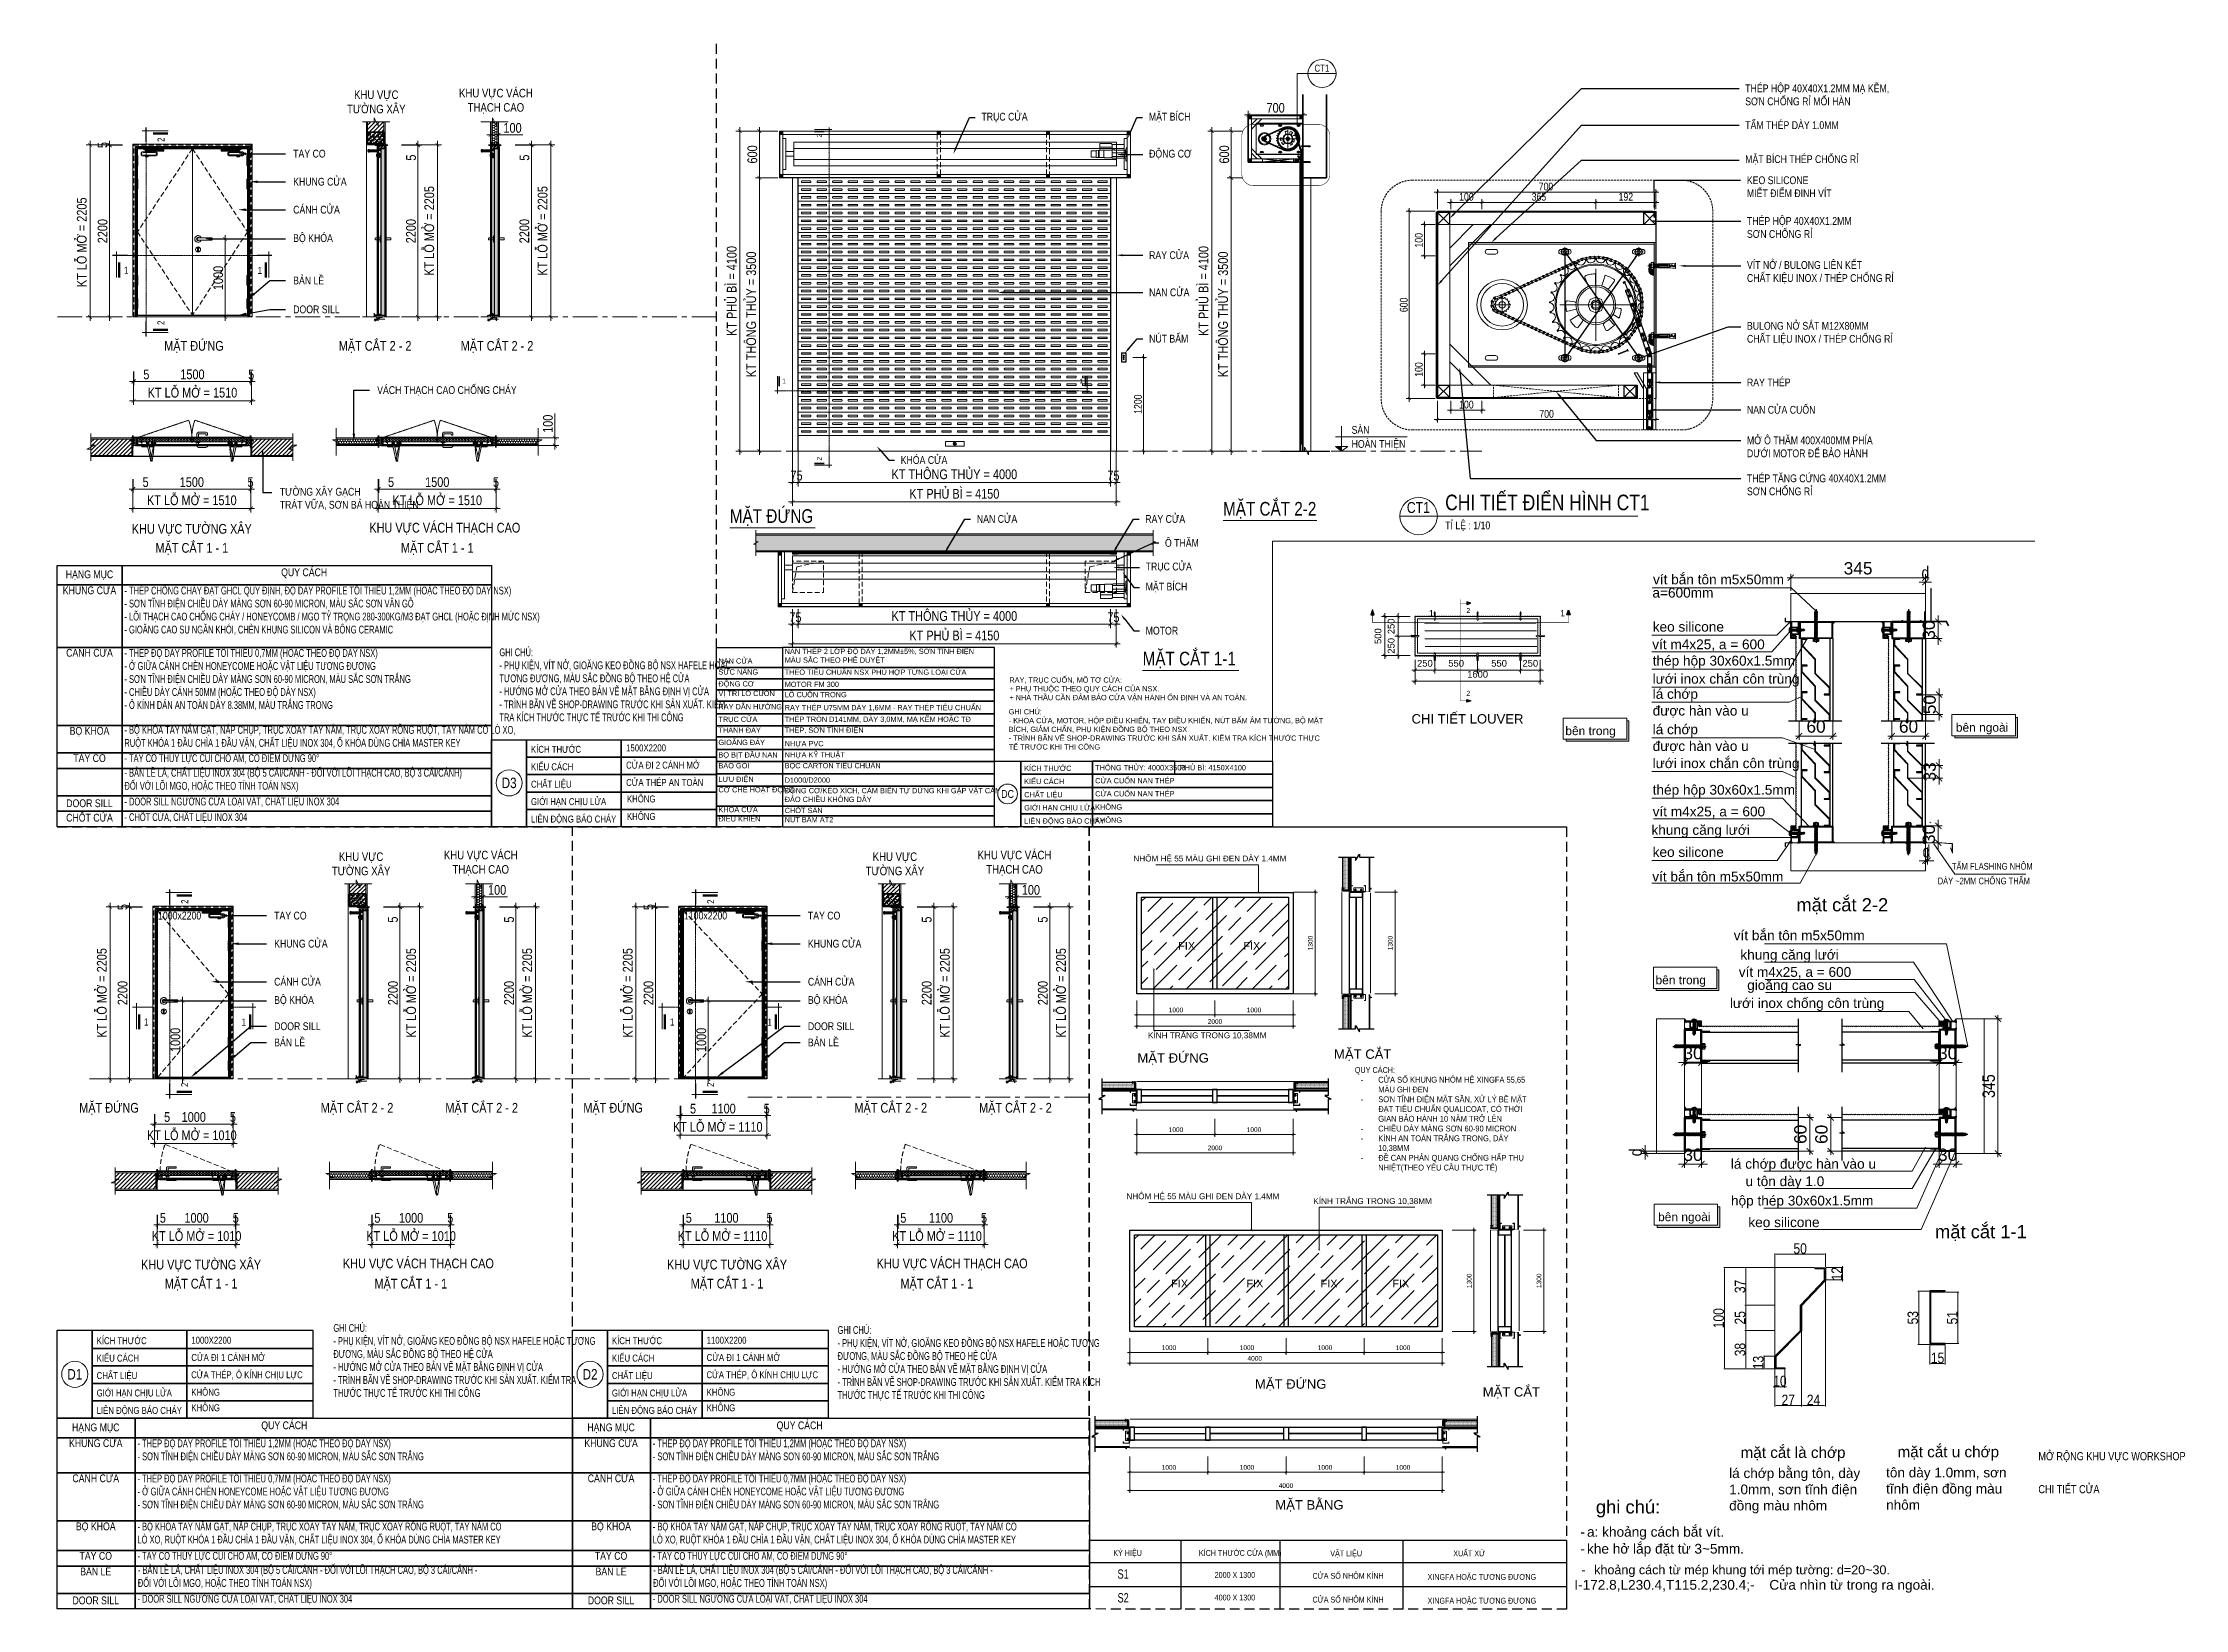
# Model space of a CAD drawing. Header units: millimetres. Extents: x -547695 to 905972, y -1055718 to 167349.
# Drawn here: x -537296 to -509842, y -1043691 to -1023623 of the extents above; entities that cross this region are included whole.
import ezdxf
from ezdxf import colors
from ezdxf.entities.mleader import LeaderData, LeaderLine
from ezdxf.enums import TextEntityAlignment as Align
from ezdxf.math import Vec2, Vec3
from ezdxf.xclip import XClip

# ---------------------------------------------------------------- set-up
doc = ezdxf.new("R2018")
doc.units = ezdxf.units.MM
doc.header["$XCLIPFRAME"] = 0
for name, pattern in [('CENTER', [50.8, 31.75, -6.35, 6.35, -6.35]), ('CENTER2', [1.125, 0.75, -0.125, 0.125, -0.125]), ('HIDDEN', [9.525, 6.35, -3.175]), ('PHANTOM', [2.5, 1.25, -0.25, 0.25, -0.25, 0.25, -0.25]), ('View-Chi tiet cua$0$View-CellPin-Chi Tiet Cua$0$View-ĐCĐ-CT Cua$0$View-ĐCĐ-CT Cua$0$MB dien thoai tang 1$0$XREF-NHAXUONGT1 DIENTHOAI$0$XREF-NHAXUONGT1$0$XREF-NHAXUONGT1$0$XREF-NHAXUONGT1$0$XKITLINE00', [0]), ('View-Chi tiet cua$0$View-CellPin-Chi Tiet Cua$0$View-ĐCĐ-CT Cua$0$View-ĐCĐ-CT Cua$0$MB dien thoai tang 1$0$XREF-NHAXUONGT1 DIENTHOAI$0$XREF-NHAXUONGT1$0$XREF-NHAXUONGT1$0$XREF-NHAXUONGT1$0$XKITLINE02', [4, 2, -2]), ('View-XTD-CT Cua$0$View-XĐL-CT Cửa$0$CENTER', [2, 1.25, -0.25, 0.25, -0.25]), ('View-XTD-CT Cua$0$View-XĐL-CT Cửa$0$HIDDEN', [9.525, 6.35, -3.175]), ('View-XTD-CT Cua$0$View-XĐL-CT Cửa$0$NETKHUAT', [5, 1.5, -2, 1.5])]:
    doc.linetypes.add(name, pattern=pattern)
doc.layers.get('DEFPOINTS').update_dxf_attribs({"color": 1, "lineweight": 25})
for name, color, linetype in [('8', 8, 'Continuous'), ('Khungten', 7, 'Continuous'), ('Net Cat', 30, 'Continuous'), ('Net Cua', 5, 'Continuous'), ('View-CellPin-Chi Tiet Cua$0$09 CVN -  TU DO', 7, 'Continuous'), ('View-CellPin-Chi Tiet Cua$0$VNCC-Ar-Steel', 3, 'Continuous'), ('View-Chi tiet cua$0$SD-ON_SIGN', 2, 'Continuous'), ('View-Chi tiet cua$0$View-CellPin-Chi Tiet Cua$0$View-ĐCĐ-CT Cua$0$View-ĐCĐ-CT Cua$0$HATCH(KC)', 252, 'Continuous'), ('View-Chi tiet cua$0$View-CellPin-Chi Tiet Cua$0$View-ĐCĐ-CT Cua$0$View-ĐCĐ-CT Cua$0$KT - Net Thay', 7, 'Continuous'), ('View-Chi tiet cua$0$View-CellPin-Chi Tiet Cua$0$View-ĐCĐ-CT Cua$0$View-ĐCĐ-CT Cua$0$MB dien thoai tang 1$0$XREF-NHAXUONGT1 DIENTHOAI$0$XREF-NHAXUONGT1$0$XREF-NHAXUONGT1$0$XREF-NHAXUONGT1$0$XREF-VANPHONGT1$0$KT-Tuong', 1, 'Continuous'), ('View-Chi tiet cua$0$View-CellPin-Chi Tiet Cua$0$View-ĐCĐ-CT Cua$0$View-ĐCĐ-CT Cua$0$MISCEL', 7, 'Continuous'), ('View-XTD-CT Cua$0$View-XĐL-CT Cửa$0$0TD-Dim', 42, 'Continuous'), ('View-XTD-CT Cua$0$View-XĐL-CT Cửa$0$Banma bulong vit -Vietduc', 112, 'Continuous'), ('View-XTD-CT Cua$0$View-XĐL-CT Cửa$0$KT-Ghichu', 9, 'Continuous'), ('View-XTD-CT Cua$0$View-XĐL-CT Cửa$0$Phukien -Vietduc', 6, 'Continuous'), ('View-XTD-CT Cua$0$View-XĐL-CT Cửa$0$Screw', 253, 'Continuous')]:
    doc.layers.add(name, color=color, linetype=linetype)
for name, color, linetype, lineweight in [('A-CONC', 2, 'Continuous', 35), ('A-DIMS', 8, 'Continuous', 9), ('A-DOOR', 142, 'Continuous', 9), ('A-EQPM', 127, 'Continuous', 9), ('A-FINE', 255, 'Continuous', 25), ('A-FNSH', 253, 'Continuous', 9), ('A-GRID', 250, 'CENTER', 15), ('A-HEVY', 111, 'Continuous', 35), ('A-HIDD', 45, 'HIDDEN', 9), ('A-LIFT', 3, 'Continuous', 9), ('A-LITE', 9, 'Continuous', 9), ('A-PATT', 252, 'Continuous', 9), ('A-SHBD-LINE', 7, 'Continuous', 35), ('A-SYMBOLS', 10, 'Continuous', 13), ('A-TEXT', 255, 'Continuous', 25), ('A-WALL', 12, 'Continuous', 13), ('A-WALL-INT', 31, 'Continuous', 9), ('DIM', 8, 'Continuous', 20), ('NET CHU-TEXT', 7, 'Continuous', 20), ('REMNGANCHAY', 4, 'Continuous', 5), ('Text', 2, 'Continuous', 25), ('View-Chi tiet cua$0$View-CellPin-Chi Tiet Cua$0$View-ĐCĐ-CT Cua$0$View-ĐCĐ-CT Cua$0$MB dien thoai tang 1$0$XREF-NHAXUONGT1 DIENTHOAI$0$XREF-NHAXUONGT1$0$XREF-NHAXUONGT1$0$XREF-NHAXUONGT1$0$Bolt', 7, 'Continuous', 0), ('View-Chi tiet cua$0$View-CellPin-Chi Tiet Cua$0$View-ĐCĐ-CT Cua$0$View-ĐCĐ-CT Cua$0$MB dien thoai tang 1$0$XREF-NHAXUONGT1 DIENTHOAI$0$XREF-NHAXUONGT1$0$XREF-NHAXUONGT1$0$XREF-NHAXUONGT1$0$Part', 4, 'Continuous', 0), ('View-Chi tiet cua$0$View-CellPin-Chi Tiet Cua$0$View-ĐCĐ-CT Cua$0$View-ĐCĐ-CT Cua$0$PartMark', 3, 'Continuous', 0), ('View-Chi tiet cua$0$View-CellPin-Chi Tiet Cua$0$View-ĐCĐ-CT Cua$0$View-ĐCĐ-CT Cua$0$xref mbtang1$0$Xref-Nha xuong t1$0$XREF-NHAXUONGT1$0$XREF-NHAXUONGT1$0$XREF-NHAXUONGT1$0$KT-Lancan', 153, 'Continuous', 9), ('View-XPP-CT Cua$0$KT-Hatch', 8, 'Continuous', 9), ('View-XTD-CT Cua$0$View-XĐL-CT Cửa$0$Dim - Vietduc', 149, 'Continuous', 13), ('View-XTD-CT Cua$0$View-XĐL-CT Cửa$0$G-Anno-Note', 7, 'Continuous', 18), ('View-XTD-CT Cua$0$View-XĐL-CT Cửa$0$Hatch - Vietduc', 250, 'Continuous', 5), ('View-XTD-CT Cua$0$View-XĐL-CT Cửa$0$KT-Dim', 5, 'Continuous', 15), ('View-XTD-CT Cua$0$View-XĐL-CT Cửa$0$KT-Hatch', 8, 'Continuous', 9), ('View-XTD-CT Cua$0$View-XĐL-CT Cửa$0$KT-NetThay', 7, 'Continuous', 18), ('View-XTD-CT Cua$0$View-XĐL-CT Cửa$0$Netkhuat - VietDuc', 250, 'View-XTD-CT Cua$0$View-XĐL-CT Cửa$0$NETKHUAT', 9), ('View-XTD-CT Cua$0$View-XĐL-CT Cửa$0$Netmanh - Vietduc', 149, 'Continuous', 25), ('View-XTD-CT Cua$0$View-XĐL-CT Cửa$0$NTT-252-DIM', 252, 'Continuous', 9), ('View-XTD-CT Cua$0$View-XĐL-CT Cửa$0$Profile - Vietduc', 14, 'Continuous', 30), ('View-XTD-CT Cua$0$View-XĐL-CT Cửa$0$SHEETING 0.13', 6, 'Continuous', 13), ('View-XTD-CT Cua$0$View-XĐL-CT Cửa$0$Text - Vietduc', 4, 'Continuous', 20), ('View-XTD-CT Cua$0$View-XĐL-CT Cửa$0$Thick Line 0.25', 7, 'Continuous', 25), ('View-XTD-CT Cua$0$View-XĐL-CT Cửa$0$Thin Line 0.13', 6, 'Continuous', 13)]:
    doc.layers.add(name, color=color, linetype=linetype, lineweight=lineweight)
doc.styles.add('ARIAL', font='arial.ttf')
doc.styles.get("Standard").update_dxf_attribs({"font": 'arial.ttf'})
doc.styles.add('View-CellPin-Chi Tiet Cua$0$View-CellPin-Chi Tiet Cua$0$View-XPP-CT Cua$0$View-XPP-CT Cua$0$GM-Arial', font='arial.ttf')
doc.styles.add('View-XTD-CT Cua$0$View-XĐL-CT Cửa$0$GM-Arial', font='arial.ttf')
doc.styles.add('View-XTD-CT Cua$0$View-XĐL-CT Cửa$0$VnArial NarrowH', font='VHARIALN.TTF')
doc.styles.add('VTK _ Arial_2.5 mm', font='arial.ttf', dxfattribs={"width": 0.8})
doc.styles.add('VTK_Arial', font='arial.ttf', dxfattribs={"width": 0.8})
doc.styles.add('VTK_Arial_2 mm', font='arial.ttf', dxfattribs={"width": 0.8})
doc.styles.add('XREF_KHUNG TEN VTK_A1$0$Arial_VHm', font='arial.ttf')
doc.dimstyles.new('A-2.5-DIM1', dxfattribs={"dimtxt": 2.5, "dimasz": 1, "dimexe": 1, "dimexo": 0, "dimgap": 0.5, "dimtad": 1, "dimdec": 0, "dimzin": 12, "dimdsep": 46, "dimtxsty": 'VTK_Arial', "dimblk": 'ARCHTICK', "dimcen": 0, "dimdle": 1, "dimclrd": 256, "dimclre": 256, "dimclrt": 7, "dimadec": 1, "dimazin": 3, "dimtfac": 1, "dimtdec": 0, "dimtmove": 0, "dimatfit": 2, "dimfxl": 20, "dimtolj": 1, "dimtzin": 0, "dimlwd": -1, "dimlwe": -1, "dimarcsym": 0})
doc.dimstyles.new('A-2.5-DIM10', dxfattribs={"dimscale": 10, "dimtxt": 2.5, "dimasz": 1, "dimexe": 1, "dimexo": 0, "dimgap": 0.5, "dimtad": 1, "dimdec": 0, "dimzin": 12, "dimdsep": 46, "dimtxsty": 'VTK_Arial', "dimblk": 'ARCHTICK', "dimcen": 0, "dimdle": 1, "dimclrd": 256, "dimclre": 256, "dimclrt": 7, "dimadec": 1, "dimazin": 3, "dimtfac": 1, "dimtdec": 0, "dimtmove": 0, "dimatfit": 2, "dimfxl": 20, "dimtolj": 1, "dimtzin": 0, "dimlwd": -1, "dimlwe": -1, "dimarcsym": 0})
doc.dimstyles.new('A-2.5-DIM40', dxfattribs={"dimscale": 40, "dimtxt": 2.5, "dimasz": 1, "dimexe": 1, "dimexo": 0, "dimgap": 0.5, "dimtad": 1, "dimdec": 0, "dimzin": 12, "dimdsep": 46, "dimtxsty": 'VTK_Arial', "dimblk": 'ARCHTICK', "dimcen": 0, "dimdle": 1, "dimclrd": 256, "dimclre": 256, "dimclrt": 7, "dimadec": 1, "dimazin": 3, "dimtfac": 1, "dimtdec": 0, "dimtmove": 0, "dimatfit": 2, "dimfxl": 5, "dimfxlon": 1, "dimtfill": 1, "dimtolj": 1, "dimtzin": 0, "dimlwd": -1, "dimlwe": -1, "dimarcsym": 0})
doc.dimstyles.new('A-2.5-DIM50', dxfattribs={"dimscale": 50, "dimtxt": 2.5, "dimasz": 1, "dimexe": 1, "dimexo": 0, "dimgap": 0.5, "dimtad": 1, "dimdec": 0, "dimzin": 12, "dimdsep": 46, "dimtxsty": 'VTK_Arial', "dimblk": 'ARCHTICK', "dimcen": 0, "dimdle": 1, "dimclrd": 256, "dimclre": 256, "dimclrt": 7, "dimadec": 1, "dimazin": 3, "dimtfac": 1, "dimtdec": 0, "dimtmove": 0, "dimatfit": 2, "dimfxl": 20, "dimtolj": 1, "dimtzin": 0, "dimlwd": -1, "dimlwe": -1, "dimarcsym": 0})
doc.dimstyles.new('Dim 1-30', dxfattribs={"dimscale": 0.3, "dimtxt": 200, "dimasz": 100, "dimexe": 100, "dimexo": 0, "dimgap": 100, "dimtad": 1, "dimtoh": 1, "dimdec": 0, "dimzin": 0, "dimdsep": 46, "dimtxsty": 'Standard', "dimblk": 'ARCHTICK', "dimcen": 0.09, "dimdle": 100, "dimclrd": 256, "dimclre": 256, "dimclrt": 7, "dimadec": 0, "dimazin": 0, "dimtfac": 1, "dimtdec": 0, "dimtix": 1, "dimtmove": 0, "dimatfit": 0, "dimldrblk": 'ARCHTICK', "dimfxl": 400, "dimtolj": 1, "dimtzin": 0, "dimlwd": -1, "dimlwe": -1, "dimarcsym": 0})
doc.dimstyles.new('View-XTD-CT Cua$0$View-XĐL-CT Cửa$0$GM_DIM50', dxfattribs={"dimscale": 0.5, "dimtxt": 220, "dimasz": 110, "dimexe": 66, "dimexo": 0, "dimgap": 55, "dimtad": 1, "dimdec": 0, "dimzin": 0, "dimdsep": 46, "dimtxsty": 'View-XTD-CT Cua$0$View-XĐL-CT Cửa$0$GM-Arial', "dimblk": 'View-XTD-CT Cua$0$View-XĐL-CT Cửa$0$_ArchTick', "dimcen": 150, "dimdle": 66, "dimclrd": 256, "dimclre": 256, "dimclrt": 6, "dimadec": 0, "dimazin": 0, "dimtfac": 1, "dimtdec": 0, "dimtix": 1, "dimtmove": 2, "dimatfit": 3, "dimfxl": 1, "dimtvp": 0.833333, "dimtolj": 1, "dimtzin": 0, "dimarcsym": 0})
doc.dimstyles.new('View-XTD-CT Cua$0$View-XĐL-CT Cửa$0$VD 0.2-1 x 5', dxfattribs={"dimscale": 4, "dimtxt": 13, "dimasz": 1, "dimexe": 1, "dimexo": 1, "dimgap": 0.5, "dimtad": 1, "dimdec": 0, "dimlfac": 0.2, "dimzin": 0, "dimdsep": 46, "dimtxsty": 'View-XTD-CT Cua$0$View-XĐL-CT Cửa$0$VnArial NarrowH', "dimcen": 0.09, "dimdle": 2, "dimclrd": 256, "dimclre": 256, "dimclrt": 7, "dimadec": 0, "dimazin": 0, "dimtm": 1e-09, "dimtfac": 1, "dimtdec": 0, "dimtix": 1, "dimtmove": 2, "dimatfit": 3, "dimfxl": 1, "dimtolj": 1, "dimtzin": 0, "dimarcsym": 0})
doc.dimstyles.new('View-XTD-CT Cua$0$View-XĐL-CT Cửa$0$VD 1-1 cao 8', dxfattribs={"dimscale": 4, "dimtxt": 2, "dimasz": 1, "dimexe": 1, "dimexo": 1, "dimgap": 0.5, "dimtad": 1, "dimdec": 0, "dimzin": 0, "dimdsep": 46, "dimtxsty": 'View-XTD-CT Cua$0$View-XĐL-CT Cửa$0$VnArial NarrowH', "dimcen": 0.09, "dimdle": 2, "dimclrd": 256, "dimclre": 256, "dimclrt": 7, "dimadec": 0, "dimazin": 0, "dimtm": 1e-09, "dimtfac": 1, "dimtdec": 0, "dimtix": 1, "dimtmove": 2, "dimatfit": 3, "dimfxl": 1, "dimtolj": 1, "dimtzin": 0, "dimarcsym": 0})
doc.dimstyles.new('View-XTD-CT Cua$0$View-XĐL-CT Cửa$0$VD 1-1 x 25', dxfattribs={"dimscale": 25, "dimtxt": 2, "dimasz": 1, "dimexe": 1, "dimexo": 1, "dimgap": 0.5, "dimtad": 1, "dimdec": 0, "dimzin": 0, "dimdsep": 46, "dimtxsty": 'View-XTD-CT Cua$0$View-XĐL-CT Cửa$0$VnArial NarrowH', "dimcen": 0.09, "dimdle": 2, "dimclrd": 256, "dimclre": 256, "dimclrt": 7, "dimadec": 0, "dimazin": 0, "dimtm": 1e-09, "dimtfac": 1, "dimtdec": 0, "dimtix": 1, "dimtmove": 2, "dimatfit": 3, "dimfxl": 1, "dimtolj": 1, "dimtzin": 0, "dimarcsym": 0})
pattern_1 = [(0, (-386042.0279, -199065.853), (0.47625, 0.2749630645), [0.3175, -0.635]), (120, (-386042.0279, -199065.853), (-0.47624999896, 0.2749630663), [0.3175, -0.635]), (60, (-386042.0279, -199065.853), (1.04e-09, 0.5499261308), [-0.635, 0.3175])]
pattern_2 = [(0, (-385642.0279, -199065.853), (0.47625, 0.2749630645), [0.3175, -0.635]), (120, (-385642.0279, -199065.853), (-0.47624999896, 0.2749630663), [0.3175, -0.635]), (60, (-385642.0279, -199065.853), (1.04e-09, 0.5499261308), [-0.635, 0.3175])]
pattern_3 = [(0, (-374757.58357, -14197.29368), (0.47625, 0.2749630645), [0.3175, -0.635]), (120, (-374757.58357, -14197.29368), (-0.47624999896, 0.2749630663), [0.3175, -0.635]), (60, (-374757.58357, -14197.29368), (1.04e-09, 0.5499261308), [-0.635, 0.3175])]
pattern_4 = [(225, (-273173.948, -222199.16), (26.5165043, -26.5165043), [])]
pattern_5 = [(45, (39770.22374, -4627.6252), (-0.44194173824, 0.44194173824), [])]
pattern_6 = [(135, (-437820.3545, -13544.4269), (-1.1225320151, -1.1225320151), []), (225, (-437820.3545, -13544.4269), (-1.1225320151, -3.3675960454), [3.96875, -2.38125])]
pattern_7 = [(0, (-371205.2795, -12523.16103), (0.47625, 0.2749630645), [0.3175, -0.635]), (120, (-371205.2795, -12523.16103), (-0.47624999896, 0.2749630663), [0.3175, -0.635]), (60, (-371205.2795, -12523.16103), (1.04e-09, 0.5499261308), [-0.635, 0.3175])]
pattern_8 = [(0, (-371105.2795, -12523.16103), (0.47625, 0.2749630645), [0.3175, -0.635]), (120, (-371105.2795, -12523.16103), (-0.47624999896, 0.2749630663), [0.3175, -0.635]), (60, (-371105.2795, -12523.16103), (1.04e-09, 0.5499261308), [-0.635, 0.3175])]
pattern_9 = [(270, (-199283.963, 7982.16), (16.2379763, -28.125), [18.75, -37.5]), (30, (-199283.963, 7982.16), (16.2379763, 28.125), [18.75, -37.5]), (330, (-199283.963, 7982.16), (32.4759526, -1e-14), [-37.5, 18.75])]
pattern_10 = [(0, (-371205.2795, -12523.16103), (0.47625, 0.2749630645), [0.3175, -0.635]), (120, (-371205.2795, -12523.16103), (-0.47624999896, 0.2749630663), [0.3175, -0.635]), (60, (-371205.2795, -12523.16103), (1.04e-09, 0.5499261308), [-0.635, 0.3175])]
pattern_11 = [(0, (-371205.2795, -12523.16103), (0.47625, 0.2749630645), [0.3175, -0.635]), (120, (-371205.2795, -12523.16103), (-0.47624999896, 0.2749630663), [0.3175, -0.635]), (60, (-371205.2795, -12523.16103), (1.04e-09, 0.5499261308), [-0.635, 0.3175])]
pattern_12 = [(0, (39770.224, -4627.625), (18.75, 10.82531755), [12.5, -25]), (120, (39770.224, -4627.625), (-18.75, 10.82531755), [12.5, -25]), (60, (39770.224, -4627.625), (4e-15, 21.65063509), [-25, 12.5])]
pattern_13 = [(45, (39870.22374, -4627.6252), (-0.44194173824, 0.44194173824), [])]

msp = doc.modelspace()

# ---------------------------------------------------------------- texts
at = {"layer": 'A-DIMS', "color": 7, "char_height": 125, "style": 'VTK_Arial', "bg_fill": 2}
for s, insert, attachment_point in [('\\pxqc;MẶT CẮT 2 - 2', (-531476.1, -1027518.5), 5), ('\\pxqc;MẶT ĐỨNG', (-536448.5, -1037281), 5), ('\\pxqc;MẶT CẮT 2 - 2', (-533270.2, -1037281), 5), ('\\pxqc;MẶT CẮT 2 - 2', (-531672.7, -1037281), 5), ('\\pxqc;KHU VỰC TƯỜNG XÂY', (-535268.2, -1039289.8), 5), ('\\pxqc;KHU VỰC VÁCH THẠCH CAO', (-532483.4, -1039198.8), 2), ('\\pxqc;KHU VỰC TƯỜNG XÂY', (-528528.2, -1039289.8), 5), ('\\pxqc;KHU VỰC VÁCH THẠCH CAO', (-525643.4, -1039198.8), 2)]:
    msp.add_mtext(s, dxfattribs=dict(at, insert=insert, attachment_point=attachment_point))
at = {"layer": 'A-TEXT', "style": 'VTK _ Arial_2.5 mm', "width": 0.8}
for s, height, p in [('KÍCH THƯỚC', 89.33, (-531040.5, -1032718.8)), ('CHẤT LIỆU', 89.33, (-531040.5, -1033165.5)), ('KIỂU CÁCH', 89.33, (-531040.5, -1032942.2)), ('KÍCH THƯỚC', 67.5, (-524720, -1032950.8)), ('KIỂU CÁCH', 67.5, (-524720, -1033119.6)), ('GIỚI HẠN CHỊU LỬA', 89.333, (-531040.5, -1033388.8)), ('CHẤT LIỆU', 67.5, (-524720, -1033288.3)), ('LIÊN ĐỘNG BÁO CHÁY', 89.333, (-531040.5, -1033612.2)), ('GIỚI HẠN CHỊU LỬA', 67.5, (-524720, -1033457.1)), ('LIÊN ĐỘNG BÁO CHÁY', 67.5, (-524720, -1033625.8)), ('KÍCH THƯỚC', 89.33, (-536606.9, -1040295.7)), ('KÍCH THƯỚC', 89.33, (-530003.2, -1040295.7)), ('KIỂU CÁCH', 89.33, (-536606.9, -1040519.1)), ('KIỂU CÁCH', 89.33, (-530003.2, -1040519.1)), ('CHẤT LIỆU', 89.33, (-536606.9, -1040742.4)), ('CHẤT LIỆU', 89.33, (-530003.2, -1040742.4)), ('GIỚI HẠN CHỊU LỬA', 89.333, (-536606.9, -1040965.7)), ('GIỚI HẠN CHỊU LỬA', 89.333, (-530003.2, -1040965.7)), ('LIÊN ĐỘNG BÁO CHÁY', 89.333, (-536606.9, -1041189.1)), ('LIÊN ĐỘNG BÁO CHÁY', 89.333, (-530003.2, -1041189.1))]:
    msp.add_text(s, height=height, dxfattribs=at).set_placement(p)
at = {"layer": 'A-TEXT', "attachment_point": 1, "style": 'VTK _ Arial_2.5 mm'}
for s, insert, char_height, width in [('\\pxqc;QUY CÁCH', (-534428.2, -1030355.9), 100, 961.66), ('\\pxqc;KHUNG CỬA', (-537179, -1030587.3), 100, 961.66), ('\\pxqc;HẠNG MỤC', (-537179, -1030382.6), 100, 961.66), ('\\pxql;{\\W0.6;- THÉP CHỐNG CHÁY ĐẠT GHCL QUY ĐỊNH, ĐỘ DÀY PROFILE TỐI THIỂU 1,2MM (HOẶC THEO ĐỘ DÀY NSX)\\P- SƠN TĨNH ĐIỆN CHIỀU DÀY MÀNG SƠN 60-90 MICRON, MÀU SẮC SƠN VÂN GỖ\\P- LÕI THẠCH CAO CHỐNG CHÁY / HONE\\C7;YCOM\\C256;B\\C7; / MGO TỶ TRỌNG 280-300KG/M3 ĐẠT GHCL (HOẶC ĐỊNH MỨC NSX)\\P- GIOĂNG CAO SU NGĂN KHÓI, CHÈN KHUNG SILICON VÀ BÔNG CERAMIC}', (-536250.5, -1030589.7), 100, 4674.629), ('\\pxqc;CÁNH CỬA', (-537179, -1031387.3), 100, 961.66), ('\\pxql;{\\W0.6;- THÉP ĐỘ DÀY PROFILE TỐI THIỂU 0,7MM (HOẶC THEO ĐỘ DÀY NSX)\\P- Ở GIỮA CÁNH CHÈN HONEYCOME HOẶC VẬT LIỆU TƯƠNG ĐƯƠNG\\P\\pi-1,l1;- SƠN TĨNH ĐIỆN CHIỀU DÀY MÀNG SƠN 60-90 MICRON, MÀU SẮC SƠN TRẮNG\\P\\pi0,l0;\\C7;- CHIỀU DÀY CÁNH 50MM (HOẶC THEO ĐỘ DÀY NSX)\\P- Ô KÍNH DÁN AN TOÀN DÀY 8.38MM, MÀU TRẮNG TRONG}', (-536250.5, -1031389.7), 100, 3973.868), ('\\pxql;{\\A1;\\W0.6;\\C7;GHI CHÚ:\\P- PHỤ KIỆN, VÍT NỞ, GIOĂNG KEO ĐỒNG BỘ NSX HAFELE HOẶC TƯƠNG ĐƯƠNG, MÀU SẮC ĐỒNG BỘ THEO HỆ CỬA\\P- HƯỚNG MỞ CỬA THEO BẢN VẼ MẶT BẰNG ĐỊNH VỊ CỬA\\P- TRÌNH BÃN VẼ SHOP-DRAWING TRƯỚC KHI SẢN XUẤT. KIỂM TRA KÍCH THƯỚC THỰC TẾ TRƯỚC KHI THI CÔNG}', (-531445.7, -1031381.1), 100, 2671.6), ('THEO TIÊU CHUẨN NSX PHÙ HỢP TỪNG LOẠI CỬA', (-527789.7, -1031652), 67.5, 3187.303), ('MOTOR FM 300', (-527789.7, -1031807.8), 67.5, 3167.773), ('{\\W0.8;LÔ CUỐN TRONG}', (-527789.7, -1031939.3), 67.5, 3187.303), ('\\pxqc;BỘ KHÓA', (-537179, -1032387.3), 100, 961.66), ('\\pxql;{\\W0.6;- BỘ KHÓA TAY NẮM GẠT, NẮP CHỤP, TRỤC XOAY TAY NẮM, TRỤC XOAY RỖNG RUỘT, TAY NẮM CÓ LÒ XO, RUỘT KHÓA \\fArial|b0|i0|c163|p34;1 ĐẦU CHÌA 1 ĐẦU VẶN\\fArial|b0|i0|c0|p34;, CHẤT LIỆU INOX 304, Ổ KHÓA DÙNG CHÌA MASTER KEY}', (-536250.5, -1032375.1), 100, 4384.297), ('THÉP, SƠN TĨNH ĐIỆN', (-527789.7, -1032394.2), 67.5, 3175.585), ('\\pxqc;TAY CO', (-537179, -1032737.3), 100, 961.66), ('\\pxql;{\\W0.6;- TAY CO THỦY LỰC CỦI CHỎ ÂM, CÓ ĐIỂM DỪNG 90%%D}', (-536250.5, -1032737.3), 100, 4972.754), ('{\\W0.8;NHỰA PVC}', (-527789.7, -1032567.1), 67.5, 3175.585), ('{\\W0.8;NHỰA KỸ THUẬT}', (-527789.7, -1032710.9), 67.5, 3199.022), ('\\pxql;{\\W0.6;- BẢN LỀ LÁ, CHẤT LIỆU INOX 304 (BỘ 5 CÁI/CÁNH - ĐỐI VỚI LÕI THẠCH CAO, BỘ 3 CÁI/CÁNH) ĐỐI VỚI LÕI MGO, HOẶC THEO TÍNH TOÁN NSX)}', (-536250.5, -1032925.2), 100, 3895.871), ('{\\W0.8;BỌC CARTON TIÊU CHUẨN}', (-527789.7, -1032849.5), 67.5, 3175.585), ('D1000/D2000', (-527789.7, -1033035.1), 67.5, 3167.774), ('\\pxqc;DOOR SILL', (-537179, -1033315), 100, 961.66), ('\\pxql;{\\W0.6;- DOOR SILL NGƯỠNG CỬA LOẠI VÁT, CHẤT \\fArial|b0|i0|c163|p34;L\\fArial|b0|i0|c0|p34;IỆU INOX 304}', (-536250.5, -1033292.9), 100, 4977.357), ('ĐỘNG CƠ/KÉO XÍCH, CẢM BIẾN TỰ DỪNG KHI GẶP VẬT CẢN, ĐẢO CHIỀU KHÔNG DÂY', (-527789.7, -1033169.4), 67.5, 2264.534), ('\\pxqc;CHỐT CỬA', (-537179, -1033500.2), 100, 961.66), ('\\pxql;{\\W0.6;- CHỐT CỬA, CHẤT \\fArial|b0|i0|c163|p34;L\\fArial|b0|i0|c0|p34;IỆU INOX 304}', (-536250.5, -1033492.9), 100, 4977.357), ('{\\W0.8;CHỐT SÀN}', (-527789.7, -1033423.5), 67.5, 3167.774), ('{\\W0.8;NÚT BẤM AT2}', (-527789.7, -1033541.9), 67.5, 3167.774), ('\\pxql;{\\A1;\\W0.6;\\C7;GHI CHÚ:\\P- PHỤ KIỆN, VÍT NỞ, GIOĂNG KEO ĐỒNG BỘ NSX HAFELE HOẶC TƯƠNG ĐƯƠNG, MÀU SẮC ĐỒNG BỘ THEO HỆ CỬA\\P- HƯỚNG MỞ CỬA THEO BẢN VẼ MẶT BẰNG ĐỊNH VỊ CỬA\\P- TRÌNH BÃN VẼ SHOP-DRAWING TRƯỚC KHI SẢN XUẤT. KIỂM TRA KÍCH THƯỚC THỰC TẾ TRƯỚC KHI THI CÔNG}', (-533573.2, -1040037.4), 100, 3170.867), ('\\pxql;{\\A1;\\W0.6;\\C7;GHI CHÚ:\\P- PHỤ KIỆN, VÍT NỞ, GIOĂNG KEO ĐỒNG BỘ NSX HAFELE HOẶC TƯƠNG ĐƯƠNG, MÀU SẮC ĐỒNG BỘ THEO HỆ CỬA\\P- HƯỚNG MỞ CỬA THEO BẢN VẼ MẶT BẰNG ĐỊNH VỊ CỬA\\P- TRÌNH BÃN VẼ SHOP-DRAWING TRƯỚC KHI SẢN XUẤT. KIỂM TRA KÍCH THƯỚC THỰC TẾ TRƯỚC KHI THI CÔNG}', (-527111.6, -1040063.8), 100, 3170.867), ('\\pxqc;HẠNG MỤC', (-537099, -1041311.9), 100, 961.66), ('\\pxqc;QUY CÁCH', (-534865.6, -1041285.2), 100, 1327.823), ('\\pxqc;HẠNG MỤC', (-530495.3, -1041311.9), 100, 961.66), ('\\pxqc;QUY CÁCH', (-528261.9, -1041285.2), 100, 1327.823), ('\\pxqc;KHUNG CỬA', (-537099, -1041514.2), 100, 961.66), ('\\pxql;{\\W0.6;- THÉP ĐỘ DÀY PROFILE TỐI THIỂU 1,2MM (HOẶC THEO ĐỘ DÀY NSX)\\P- SƠN TĨNH ĐIỆN CHIỀU DÀY MÀNG SƠN 60-90 MICRON, MÀU SẮC SƠN TRẮNG}', (-536083, -1041516.7), 100, 4935.927), ('\\pxqc;KHUNG CỬA', (-530495.3, -1041514.2), 100, 961.66), ('\\pxql;{\\W0.6;- THÉP ĐỘ DÀY PROFILE TỐI THIỂU 1,2MM (HOẶC THEO ĐỘ DÀY NSX)\\P- SƠN TĨNH ĐIỆN CHIỀU DÀY MÀNG SƠN 60-90 MICRON, MÀU SẮC SƠN TRẮNG}', (-529479.3, -1041516.7), 100, 4935.927), ('\\pxqc;CÁNH CỬA', (-537099, -1041964.2), 100, 961.66), ('\\pxql;{\\W0.6;- THÉP ĐỘ DÀY PROFILE TỐI THIỂU 0,7MM (HOẶC THEO ĐỘ DÀY NSX)\\P- Ở GIỮA CÁNH CHÈN HONEYCOME HOẶC VẬT LIỆU TƯƠNG ĐƯƠNG\\P\\pi-1,l1;- SƠN TĨNH ĐIỆN CHIỀU DÀY MÀNG SƠN 60-90 MICRON, MÀU SẮC SƠN TRẮNG', (-536083, -1041966.7), 100, 3973.868), ('\\pxqc;CÁNH CỬA', (-530495.3, -1041964.2), 100, 961.66), ('\\pxql;{\\W0.6;- THÉP ĐỘ DÀY PROFILE TỐI THIỂU 0,7MM (HOẶC THEO ĐỘ DÀY NSX)\\P- Ở GIỮA CÁNH CHÈN HONEYCOME HOẶC VẬT LIỆU TƯƠNG ĐƯƠNG\\P\\pi-1,l1;- SƠN TĨNH ĐIỆN CHIỀU DÀY MÀNG SƠN 60-90 MICRON, MÀU SẮC SƠN TRẮNG', (-529479.3, -1041966.7), 100, 3973.868), ('\\pxqc;BỘ KHÓA', (-537099, -1042580), 100, 961.66), ('\\pxql;{\\W0.6;- BỘ KHÓA TAY NẮM GẠT, NẮP CHỤP, TRỤC XOAY TAY NẮM, TRỤC XOAY RỖNG RUỘT, TAY NẮM CÓ LÒ XO, RUỘT KHÓA \\fArial|b0|i0|c163|p34;1 ĐẦU CHÌA 1 ĐẦU VẶN\\fArial|b0|i0|c0|p34;, CHẤT LIỆU INOX 304, Ổ KHÓA DÙNG CHÌA MASTER KEY}', (-536083, -1042582.3), 100, 4086.383), ('\\pxqc;BỘ KHÓA', (-530495.3, -1042580), 100, 961.66), ('\\pxql;{\\W0.6;- BỘ KHÓA TAY NẮM GẠT, NẮP CHỤP, TRỤC XOAY TAY NẮM, TRỤC XOAY RỖNG RUỘT, TAY NẮM CÓ LÒ XO, RUỘT KHÓA \\fArial|b0|i0|c163|p34;1 ĐẦU CHÌA 1 ĐẦU VẶN\\fArial|b0|i0|c0|p34;, CHẤT LIỆU INOX 304, Ổ KHÓA DÙNG CHÌA MASTER KEY}', (-529479.3, -1042582.3), 100, 4086.383), ('\\pxqc;TAY CO', (-537099, -1042958), 100, 961.66), ('\\pxql;{\\W0.6;- TAY CO THỦY LỰC CỦI CHỎ ÂM, CÓ ĐIỂM DỪNG 90%%D}', (-536083, -1042958), 100, 4972.754), ('\\pxqc;TAY CO', (-530495.3, -1042958), 100, 961.66), ('\\pxql;{\\W0.6;- TAY CO THỦY LỰC CỦI CHỎ ÂM, CÓ ĐIỂM DỪNG 90%%D}', (-529479.3, -1042958), 100, 4972.754), ('\\pxqc;BẢN LỀ', (-537099, -1043158), 100, 961.66), ('\\pxql;{\\W0.6;- BẢN LỀ LÁ, CHẤT LIỆU INOX 304 (BỘ 5 CÁI/CÁNH - ĐỐI VỚI LÕI THẠCH CAO, BỘ 3 CÁI/CÁNH - ĐỐI VỚI LÕI MGO, HOẶC THEO TÍNH TOÁN NSX)}', (-536078.5, -1043138.7), 100, 3840.984), ('\\pxqc;BẢN LỀ', (-530495.3, -1043158), 100, 961.66), ('\\pxql;{\\W0.6;- BẢN LỀ LÁ, CHẤT LIỆU INOX 304 (BỘ 5 CÁI/CÁNH - ĐỐI VỚI LÕI THẠCH CAO, BỘ 3 CÁI/CÁNH - ĐỐI VỚI LÕI MGO, HOẶC THEO TÍNH TOÁN NSX)}', (-529474.8, -1043138.7), 100, 3840.984), ('\\pxql;{\\W0.6;- DOOR SILL NGƯỠNG CỬA LOẠI VÁT, CHẤT \\fArial|b0|i0|c163|p34;L\\fArial|b0|i0|c0|p34;IỆU INOX 304}', (-536083, -1043508), 100, 4977.357), ('\\pxql;{\\W0.6;- DOOR SILL NGƯỠNG CỬA LOẠI VÁT, CHẤT \\fArial|b0|i0|c163|p34;L\\fArial|b0|i0|c0|p34;IỆU INOX 304}', (-529479.3, -1043508), 100, 4977.357), ('\\pxqc;DOOR SILL', (-537099, -1043528.5), 100, 961.66), ('\\pxqc;DOOR SILL', (-530495.3, -1043528.5), 100, 961.66)]:
    msp.add_mtext(s, dxfattribs=dict(at, insert=insert, char_height=char_height, width=width))
at = {"layer": 'A-TEXT', "color": 4, "char_height": 67.5, "attachment_point": 1, "style": 'VTK _ Arial_2.5 mm'}
for s, insert, width in [('NAN THÉP 2 LỚP ĐỘ DÀY 1,2MM%%P5%, SƠN TĨNH ĐIỆN MÀU SẮC THEO PHÊ DUYỆT', (-527789.7, -1031384.7), 2086.594), ('THÉP TRÒN D141MM, DÀY 3,0MM, MẠ KẼM HOẶC TĐ', (-527789.7, -1032254.7), 3175.586), ('RAY THÉP U75MM DÀY 1,6MM - RAY THÉP TIÊU CHUẨN', (-527789.7, -1032105.5), 3179.492)]:
    msp.add_mtext(s, dxfattribs=dict(at, insert=insert, width=width))
at = {"layer": 'A-TEXT', "color": 7, "char_height": 67.5, "attachment_point": 1, "style": 'VTK _ Arial_2.5 mm'}
for s, insert, width in [('SỨC NÂNG', (-528638.7, -1031648.8), 623.724), ('NAN CỬA', (-528638.7, -1031508.2), 641.262), ('VỊ TRÍ LÔ CUỐN', (-528638.7, -1031924.2), 645.523), ('ĐỘNG CƠ', (-528638.7, -1031801.2), 598.605), ('TRỤC CỬA', (-528638.7, -1032255.4), 598.605), ('RAY DẪN HƯỚNG', (-528638.7, -1032094.6), 801.328), ('THANH ĐÁY', (-528638.7, -1032395), 598.605), ('GIOĂNG ĐÁY', (-528638.7, -1032551.8), 598.605), ('BỌ BỊT ĐẦU NAN', (-528638.7, -1032711.7), 598.605), ('BAO GÓI', (-528638.7, -1032850.3), 598.605), ('LƯU ĐIỆN', (-528638.7, -1033024.2), 598.605), ('CƠ CHẾ HOẠT ĐỘNG', (-528638.7, -1033158.5), 799.578), ('ĐIỀU KHIỂN', (-528638.7, -1033531.1), 799.578), ('KHÓA CỬA', (-528638.7, -1033412.7), 799.578)]:
    msp.add_mtext(s, dxfattribs=dict(at, insert=insert, width=width))
at = {"layer": 'A-TEXT', "insert": (-524911.1, -1031752.1), "char_height": 67.5, "width": 3454.597, "attachment_point": 1, "style": 'VTK _ Arial_2.5 mm', "bg_fill": 2}
msp.add_mtext('{\\C2;RAY, TRỤC CUỐN, MÔ TƠ CỬA: \\P}+ PHỤ THUỘC THEO QUY CÁCH CỦA NSX.\\P+ NHÀ THẦU CẦN ĐẢM BẢO CỬA VẬN HÀNH ỔN ĐỊNH VÀ AN TOÀN.', dxfattribs=at)
at = {"layer": 'A-TEXT', "color": 1, "attachment_point": 1, "style": 'View-CellPin-Chi Tiet Cua$0$View-CellPin-Chi Tiet Cua$0$View-XPP-CT Cua$0$View-XPP-CT Cua$0$GM-Arial'}
for s, insert, char_height, width in [('{\\A1;\\W0.8;CỬA ĐI 2 CÁNH MỞ}', (-529821.2, -1032832.3), 89.333, 3384.376), ('\\A1;{\\W0.8;1500X2200}', (-529821.2, -1032611.3), 89.333, 3163.1), ('{\\A1;\\W0.8;CỬA THÉP AN TOÀN}', (-529821.2, -1033053.9), 89.333, 1059.206), ('{\\A1;\\W0.8;\\C256;THÔNG THỦY:\\C1; 4000X3500}', (-523810.7, -1032875.6), 67.5, 1165.274), ('\\A1;{\\W0.8;CỬA CUỐN NAN THÉP}', (-523810.8, -1033042.6), 67.5, 2392.796), ('{\\A1;\\W0.8;\\C256;PHỦ BÌ: \\C1;4150X4100}', (-522726.2, -1032875.6), 67.5, 1165.274), ('\\A1;{\\W0.8;KHÔNG}', (-529810.5, -1033265.5), 89.333, 3375.732), ('\\A1;{\\W0.8;CỬA CUỐN NAN THÉP}', (-523810.8, -1033210.1), 67.5, 2391.434), ('{\\A1;\\W0.8;KHÔNG}', (-523810.8, -1033379.2), 67.5, 2383.115), ('\\A1;{\\W0.8;KHÔNG}', (-529810.5, -1033488.8), 89.333, 3375.732), ('{\\A1;\\W0.8;KHÔNG}', (-523810.8, -1033547.9), 67.5, 2383.115), ('\\A1;{\\W0.8;1000X2200}', (-535393.3, -1040200.6), 89.333, 3360.24), ('{\\A1;\\W0.8;1100X2200}', (-528789.6, -1040200.6), 89.333, 3360.24), ('{\\A1;\\W0.8;CỬA ĐI 1 CÁNH MỞ}', (-535393.3, -1040421.5), 89.333, 3358.979), ('{\\A1;\\W0.8;CỬA ĐI 1 CÁNH MỞ}', (-528789.6, -1040421.5), 89.333, 3358.979), ('{\\A1;\\W0.8;CỬA THÉP, Ô KÍNH CHỊU LỰC}', (-535395, -1040643.1), 89.333, 3352.236), ('{\\A1;\\W0.8;CỬA THÉP, Ô KÍNH CHỊU LỰC}', (-528791.3, -1040643.1), 89.333, 3352.236), ('{\\A1;\\W0.8;KHÔNG}', (-535393.3, -1040867), 89.333, 3360.954), ('\\A1;{\\W0.8;KHÔNG}', (-535393.3, -1041065.7), 89.333, 3375.732), ('\\A1;{\\W0.8;KHÔNG}', (-535393.3, -1041065.7), 89.333, 3375.732), ('{\\A1;\\W0.8;KHÔNG}', (-528789.6, -1040867), 89.333, 3360.954), ('\\A1;{\\W0.8;KHÔNG}', (-528789.6, -1041065.7), 89.333, 3375.732), ('\\A1;{\\W0.8;KHÔNG}', (-528789.6, -1041065.7), 89.333, 3375.732)]:
    msp.add_mtext(s, dxfattribs=dict(at, insert=insert, char_height=char_height, width=width))
at = {"layer": 'DIM', "color": 7, "attachment_point": 5}
for s, insert, char_height in [('\\A1;NHÔM HỆ 55 MÀU GHI ĐEN DÀY 1.4MM ', (-522340.1, -1034081.6), 75), ('\\A1;FIX', (-522638.4, -1035191.8), 100), ('\\A1;FIX', (-521803.2, -1035191.8), 100), ('\\A1;KÍNH TRẮNG TRONG 10,38MM', (-522374.1, -1036345.6), 75), ('\\A1;NHÔM HỆ 55 MÀU GHI ĐEN DÀY 1.4MM ', (-522429.8, -1038408.8), 75), ('\\A1;FIX', (-522728.2, -1039519), 100), ('\\A1;FIX', (-521763.5, -1039519), 100), ('\\A1;FIX', (-520813.5, -1039519), 100)]:
    msp.add_mtext(s, dxfattribs=dict(at, insert=insert, char_height=char_height))
at = {"layer": 'Text', "ltscale": 100, "width": 0.7}
for s, p in [('KÝ HIỆU', (-523578.5, -1043008.4)), ('KÍCH THƯỚC CỬA (MM)', (-522481.4, -1043008.4)), ('VẬT LIỆU', (-520797.2, -1043014.4)), ('2000 X 1300 ', (-522279.5, -1043289.8)), ('4000 X 1300 ', (-522279.5, -1043579.2))]:
    msp.add_text(s, height=75, dxfattribs=at).set_placement(p)
at = {"layer": 'Text', "width": 0.7}
for s, p in [('S1', (-523523.9, -1043300.7)), ('S2', (-523523.9, -1043605.1))]:
    msp.add_text(s, height=120, dxfattribs=at).set_placement(p)
at = {"layer": 'Text', "ltscale": 100, "char_height": 120, "attachment_point": 5}
for s, insert in [('\\A1;MẶT ĐỨNG', (-522811.6, -1036641)), ('\\A1;MẶT ĐỨNG', (-521305, -1040819.8)), ('\\A1;MẶT BẰNG', (-521064.7, -1042367.5))]:
    msp.add_mtext(s, dxfattribs=dict(at, insert=insert))

# ---------------------------------------------------------------- blocks, each defined once
blk = doc.blocks.new('*U259')
for p, q in [((-6507, 166), (-6507, -945)), ((0, 166), (0, -945)), ((-500, 0), (166, 0))]:
    blk.add_line(p, q)
at = {"linetype": 'PHANTOM', "ltscale": 10}
blk.add_line((-397, 0), (-6007, 0), dxfattribs=at)
for points, const_width in [([(-6007, 0), (-6652, 0)], 50), ([(166, 0), (-478, 0)], 50), ([(-6392, -945), (-6392, -302)], 100), ([(-115, -945), (-115, -302)], 100)]:
    blk.add_lwpolyline(points, dxfattribs=dict(const_width=const_width))
at = {"style": 'ARIAL', "width": 0.8, "flags": 8}
for tag, p in [('1', (-6124, -878)), ('2', (-419, -874))]:
    blk.add_attdef(tag, text='', height=300, dxfattribs=at).set_placement(p, align=Align.BOTTOM_CENTER)
blk = doc.blocks.new('*U258')
for p, q in [((-8622, 166), (-8622, -945)), ((0, 166), (0, -945)), ((-500, 0), (166, 0))]:
    blk.add_line(p, q)
at = {"linetype": 'PHANTOM', "ltscale": 10}
blk.add_line((-397, 0), (-8122, 0), dxfattribs=at)
for points, const_width in [([(-8122, 0), (-8766, 0)], 50), ([(166, 0), (-478, 0)], 50), ([(-8506, -945), (-8506, -302)], 100), ([(-115, -945), (-115, -302)], 100)]:
    blk.add_lwpolyline(points, dxfattribs=dict(const_width=const_width))
at = {"style": 'ARIAL', "width": 0.8, "flags": 8}
for tag, p in [('1', (-8238, -878)), ('2', (-419, -874))]:
    blk.add_attdef(tag, text='', height=300, dxfattribs=at).set_placement(p, align=Align.BOTTOM_CENTER)
blk = doc.blocks.new('*U182')
h = blk.add_hatch()
h.set_pattern_fill('ANSI31', scale=0.03)
h.set_pattern_definition([(45, (-1069.4650456, 7232.4688566), (-0.0026516504294, 0.0026516504294), [])])
h.paths.add_polyline_path([(124, -24), (124, -23), (-126, -23), (-126, -24)])
at = {"ltscale": 0.2}
for p, q in [((-82, 0), (-84, -3)), ((-82, 0), (-80, -3)), ((82, 0), (81, -3)), ((82, 0), (85, -3)), ((-87, -32), (-84, -28)), ((-77, -32), (-87, -32)), ((-81, -1), (-85, -2)), ((-84, -2), (-85, -2)), ((-80, -3), (-85, -4)), ((-84, -4), (-85, -4)), ((-80, -5), (-85, -6)), ((-84, -6), (-85, -6)), ((-80, -7), (-85, -8)), ((-84, -8), (-85, -8)), ((-80, -9), (-85, -10)), ((-84, -10), (-85, -10)), ((-80, -11), (-85, -12)), ((-84, -12), (-85, -12)), ((-80, -13), (-85, -14)), ((-84, -14), (-85, -14)), ((-80, -15), (-85, -16)), ((-84, -16), (-85, -16)), ((-80, -17), (-85, -18)), ((-84, -18), (-85, -18)), ((-80, -19), (-85, -20)), ((-84, -20), (-85, -20)), ((-80, -21), (-85, -22)), ((-84, -22), (-85, -22)), ((-80, -23), (-85, -24)), ((-84, -24), (-85, -24)), ((-80, -25), (-85, -26)), ((-84, -26), (-85, -26)), ((-84, -28), (-84, -3)), ((-80, -27), (-84, -28)), ((-81, -1), (-82, -1)), ((-80, -3), (-81, -3)), ((-80, -28), (-80, -3)), ((-80, -5), (-80, -5)), ((-80, -7), (-80, -7)), ((-80, -9), (-80, -9)), ((-80, -11), (-80, -11)), ((-80, -13), (-80, -13)), ((-80, -15), (-80, -15)), ((-80, -17), (-80, -17)), ((-80, -19), (-80, -19)), ((-80, -21), (-80, -21)), ((-80, -23), (-80, -23)), ((-80, -25), (-80, -25)), ((-80, -27), (-80, -27)), ((-77, -32), (-80, -28)), ((66, -39), (55, -39)), ((62, -36), (58, -36)), ((58, -37), (58, -39)), ((63, -37), (58, -37)), ((58, -38), (58, -38)), ((63, -38), (58, -38)), ((63, -39), (58, -39)), ((63, -39), (58, -39)), ((58, -39), (58, -39)), ((60, -42), (60, -41)), ((60, -41), (61, -41)), ((61, -42), (61, -41)), ((62, -37), (62, -39)), ((62, -37), (63, -37)), ((62, -38), (63, -38)), ((77, -32), (81, -28)), ((77, -32), (88, -32)), ((80, -3), (81, -3)), ((80, -3), (85, -4)), ((80, -5), (81, -5)), ((80, -5), (85, -6)), ((80, -7), (81, -7)), ((80, -7), (85, -8)), ((80, -9), (81, -9)), ((80, -9), (85, -10)), ((80, -11), (81, -11)), ((80, -11), (85, -12)), ((80, -13), (81, -13)), ((80, -13), (85, -14)), ((80, -15), (81, -15)), ((80, -15), (85, -16)), ((80, -17), (81, -17)), ((80, -17), (85, -18)), ((80, -19), (81, -19)), ((80, -19), (85, -20)), ((80, -21), (81, -21)), ((80, -21), (85, -22)), ((80, -23), (81, -23)), ((80, -23), (85, -24)), ((80, -25), (81, -25)), ((80, -25), (85, -26)), ((80, -27), (81, -27)), ((80, -27), (85, -28)), ((81, -1), (82, -1)), ((81, -1), (85, -2)), ((81, -28), (81, -3)), ((84, -2), (85, -2)), ((85, -28), (85, -3)), ((85, -4), (85, -4)), ((85, -6), (85, -6)), ((85, -8), (85, -8)), ((85, -10), (85, -10)), ((85, -12), (85, -12)), ((85, -14), (85, -14)), ((85, -16), (85, -16)), ((85, -18), (85, -18)), ((85, -20), (85, -20)), ((85, -22), (85, -22)), ((85, -24), (85, -24)), ((85, -26), (85, -26)), ((88, -32), (85, -28)), ((102, -39), (91, -39)), ((98, -36), (94, -36)), ((99, -37), (94, -37)), ((94, -37), (94, -39)), ((99, -38), (94, -38)), ((94, -38), (94, -38)), ((94, -39), (94, -39)), ((99, -39), (94, -39)), ((99, -39), (94, -39)), ((96, -41), (97, -41)), ((96, -42), (96, -41)), ((97, -42), (97, -41)), ((98, -37), (99, -37)), ((98, -37), (98, -39)), ((98, -38), (99, -38))]:
    blk.add_line(p, q, dxfattribs=at)
for p, q in [((-102, -26), (-12, -26)), ((-90, -25), (-90, -32)), ((-67, -25), (-90, -25)), ((-90, -32), (-74, -35)), ((-74, -25), (-74, -90)), ((-74, -90), (0, -90)), ((-67, -25), (-66, -26)), ((-12, -26), (59, -26)), ((-12, -36), (39, -273)), ((-2, -43), (-3, -43)), ((-3, -45), (-3, -43)), ((-2, -45), (-3, -45)), ((-1, -40), (-1, -42)), ((1, -40), (-1, -40)), ((-1, -47), (-1, -46)), ((1, -47), (-1, -47)), ((1, -40), (1, -42)), ((1, -47), (1, -46)), ((4, -43), (2, -43)), ((4, -45), (2, -45)), ((4, -45), (4, -43)), ((46, -211), (8, -32)), ((20, -90), (50, -90)), ((38, -263), (55, -158)), ((103, -37), (45, -37)), ((45, -37), (45, -43)), ((81, -57), (47, -46)), ((50, -90), (73, -90)), ((61, -139), (55, -158)), ((74, -161), (57, -266)), ((59, -268), (57, -263)), ((58, -24), (62, -24)), ((63, -25), (58, -24)), ((58, -24), (58, -24)), ((58, -24), (58, -37)), ((58, -25), (58, -25)), ((63, -26), (58, -25)), ((63, -27), (58, -26)), ((58, -26), (58, -26)), ((58, -27), (58, -27)), ((63, -27), (58, -27)), ((58, -28), (58, -28)), ((63, -28), (58, -28)), ((63, -29), (58, -29)), ((58, -29), (58, -29)), ((58, -29), (58, -29)), ((63, -30), (58, -29)), ((63, -31), (58, -30)), ((58, -30), (58, -30)), ((63, -32), (58, -31)), ((58, -31), (58, -31)), ((58, -32), (58, -32)), ((63, -32), (58, -32)), ((58, -33), (58, -33)), ((63, -33), (58, -33)), ((63, -34), (58, -34)), ((58, -34), (58, -34)), ((63, -35), (58, -34)), ((58, -34), (58, -34)), ((58, -35), (58, -35)), ((63, -36), (58, -35)), ((63, -37), (58, -36)), ((58, -36), (58, -36)), ((58, -37), (58, -37)), ((58, -37), (58, -37)), ((61, -139), (64, -121)), ((62, -37), (62, -24)), ((62, -25), (63, -25)), ((62, -26), (63, -26)), ((62, -27), (63, -27)), ((62, -27), (63, -27)), ((62, -28), (63, -28)), ((62, -29), (63, -29)), ((62, -30), (63, -30)), ((62, -31), (63, -31)), ((62, -32), (63, -32)), ((62, -32), (63, -32)), ((62, -33), (63, -33)), ((62, -34), (63, -34)), ((62, -35), (63, -35)), ((62, -36), (63, -36)), ((62, -37), (63, -37)), ((63, -26), (67, -26)), ((64, -121), (65, -115)), ((64, -121), (77, -123)), ((64, -121), (77, -123)), ((64, -121), (64, -121)), ((65, -115), (78, -118)), ((67, -26), (68, -25)), ((67, -121), (68, -117)), ((90, -25), (68, -25)), ((75, -116), (68, -114)), ((69, -114), (68, -114)), ((74, -117), (68, -115)), ((69, -115), (68, -115)), ((76, -71), (69, -116)), ((76, -110), (69, -108)), ((70, -108), (69, -108)), ((76, -111), (69, -109)), ((70, -109), (69, -109)), ((76, -112), (69, -110)), ((70, -110), (69, -110)), ((76, -113), (69, -111)), ((69, -111), (69, -111)), ((76, -114), (69, -112)), ((69, -112), (69, -112)), ((75, -115), (69, -113)), ((69, -113), (69, -113)), ((77, -105), (70, -103)), ((71, -104), (70, -103)), ((77, -106), (70, -104)), ((71, -105), (70, -104)), ((77, -107), (70, -105)), ((70, -106), (70, -105)), ((70, -106), (70, -106)), ((77, -108), (70, -106)), ((70, -107), (70, -107)), ((76, -109), (70, -107)), ((76, -78), (74, -81)), ((74, -122), (75, -118)), ((74, -141), (77, -123)), ((74, -141), (74, -161)), ((90, -32), (75, -35)), ((77, -58), (75, -73)), ((82, -72), (75, -117)), ((77, -74), (75, -73)), ((76, -112), (75, -112)), ((76, -113), (75, -113)), ((76, -114), (75, -114)), ((75, -115), (75, -115)), ((75, -116), (75, -116)), ((79, -61), (76, -78)), ((77, -106), (76, -106)), ((77, -107), (76, -107)), ((77, -108), (76, -108)), ((76, -109), (76, -109)), ((76, -110), (76, -110)), ((76, -111), (76, -111)), ((79, -57), (77, -74)), ((77, -105), (77, -105)), ((77, -123), (78, -118)), ((83, -62), (79, -61)), ((83, -62), (80, -79)), ((80, -79), (80, -82)), ((84, -58), (81, -74)), ((82, -75), (81, -74)), ((85, -59), (82, -75)), ((84, -56), (101, -46)), ((90, -25), (90, -32)), ((94, -24), (94, -24)), ((99, -25), (94, -24)), ((94, -24), (98, -24)), ((94, -37), (94, -24)), ((99, -26), (94, -25)), ((94, -25), (94, -25)), ((94, -26), (94, -26)), ((99, -27), (94, -26)), ((99, -27), (94, -27)), ((94, -27), (94, -27)), ((99, -28), (94, -28)), ((94, -28), (94, -28)), ((99, -30), (94, -29)), ((94, -29), (94, -29)), ((94, -29), (94, -29)), ((99, -29), (94, -29)), ((94, -30), (94, -30)), ((99, -31), (94, -30)), ((94, -31), (94, -31)), ((99, -32), (94, -31)), ((99, -32), (94, -32)), ((94, -32), (94, -32)), ((99, -33), (94, -33)), ((94, -33), (94, -33)), ((94, -34), (94, -34)), ((99, -35), (94, -34)), ((94, -34), (94, -34)), ((99, -34), (94, -34)), ((99, -36), (94, -35)), ((94, -35), (94, -35)), ((94, -36), (94, -36)), ((99, -37), (94, -36)), ((94, -37), (94, -37)), ((94, -37), (94, -37)), ((98, -24), (98, -37)), ((98, -25), (99, -25)), ((98, -26), (99, -26)), ((98, -27), (99, -27)), ((98, -27), (99, -27)), ((98, -28), (99, -28)), ((98, -29), (99, -29)), ((98, -30), (99, -30)), ((98, -31), (99, -31)), ((98, -32), (99, -32)), ((98, -32), (99, -32)), ((98, -33), (99, -33)), ((98, -34), (99, -34)), ((98, -35), (99, -35)), ((98, -36), (99, -36)), ((98, -37), (99, -37)), ((103, -37), (103, -43))]:
    blk.add_line(p, q)
blk.add_lwpolyline([(3, -39), (6, -44), (3, -49), (-3, -49), (-6, -44), (-3, -39)], close=True)
for centre in [(0, -44), (47, -264)]:
    blk.add_circle(centre, 5)
blk.add_circle((82, -50), 4, dxfattribs=at)
for centre, radius, start, end in [((-82, -24), 9.08, 236.6015, 246.5175), ((-82, -24), 9.08, 271.5426, 303.3985), ((60, -36), 6.49, 212.1155, 265.584), ((60, -36), 6.49, 274.416, 327.8845), ((82, -24), 9.08, 236.6015, 268.4574), ((82, -24), 9.08, 293.4825, 303.3985), ((96, -36), 6.49, 212.1155, 265.584), ((96, -36), 6.49, 274.416, 327.8845)]:
    blk.add_arc(centre, radius, start, end, dxfattribs=at)
for centre, radius, start, end in [((-82, -24), 9.08, 246.5175, 271.5426), ((0, -44), 16.5, 54.9453, 244.8495), ((0, -44), 14.5, 145.5297, 238.5519), ((-9, -36), 3, 137.038, 192.1547), ((0, -44), 15.2, 67.2714, 137.038), ((-2, -42), 1, 270, 0), ((-2, -46), 1, 0, 90), ((2, -42), 1, 180, 270), ((2, -46), 1, 90, 180), ((5, -33), 3, 12.1547, 67.2714), ((0, -44), 14.5, 49.141, 58.7797), ((0, -44), 16.5, 319.4599, 54.9453), ((0, -44), 14.5, 325.7575, 49.141), ((47, -264), 10, 170.7355, 350.7355), ((42, -272), 3, 192.1547, 254.7881), ((46, -257), 18.2, 254.7881, 309.5213), ((48, -43), 3, 180, 252.4744), ((56, -269), 3, 309.5213, 12.1547), ((67, -118), 4, 210.7471, 237.6819), ((67, -119), 4, 103.7891, 130.724), ((66, -121), 0.6, 237.6819, 283.7891), ((66, -116), 0.6, 57.6819, 103.7891), ((65, -118), 4, 283.7891, 310.724), ((65, -119), 4, 30.7471, 57.6819), ((71, -119), 4, 210.7471, 241.294), ((71, -120), 4, 100.1771, 130.724), ((72, -119), 4, 280.1771, 310.724), ((71, -120), 4, 30.7471, 61.294), ((81, -69), 6.67, 140.6959, 203.9574), ((78, -120), 4, 210.7471, 237.6819), ((77, -121), 4, 103.7891, 130.724), ((83, -49), 9, 218.479, 222.4515), ((74, -57), 3, 352.3266, 42.4515), ((75, -119), 4, 283.7891, 310.724), ((76, -123), 0.6, 237.6819, 283.7891), ((75, -121), 4, 30.7471, 57.6819), ((77, -118), 0.6, 57.6819, 103.7891), ((76, -57), 3.16, 352.9002, 15.0788), ((82, -54), 3, 252.4744, 300.9346), ((82, -24), 9.08, 268.4574, 293.4825), ((78, -69), 6.67, 317.5136, 20.7751), ((87, -58), 3, 113.8486, 169.1444), ((83, -49), 7, 293.8486, 318.3491), ((88, -60), 3, 119.0195, 169.1444), ((84, -51), 6.53, 295.304, 351.4814), ((100, -43), 3, 300.9346, 0)]:
    blk.add_arc(centre, radius, start, end)
blk = doc.blocks.new('*U181')
h = blk.add_hatch()
h.set_pattern_fill('ANSI31', color=256, scale=0.03)
h.set_pattern_definition([(45, (-1066.5108295, 7232.4688566), (-0.0026516504294, 0.0026516504294), [])])
h.paths.add_polyline_path([(126, -24), (126, -23), (-124, -23), (-124, -24)])
at = {"ltscale": 0.2}
for p, q in [((-83, 0), (-85, -3)), ((-83, 0), (-81, -3)), ((82, 0), (80, -3)), ((82, 0), (84, -3)), ((-102, -39), (-91, -39)), ((-98, -37), (-99, -37)), ((-99, -37), (-94, -37)), ((-98, -38), (-99, -38)), ((-99, -38), (-94, -38)), ((-99, -39), (-94, -39)), ((-99, -39), (-94, -39)), ((-98, -36), (-94, -36)), ((-98, -37), (-98, -39)), ((-96, -41), (-97, -41)), ((-97, -42), (-97, -41)), ((-96, -42), (-96, -41)), ((-94, -37), (-94, -39)), ((-94, -38), (-94, -38)), ((-94, -39), (-94, -39)), ((-88, -32), (-85, -28)), ((-78, -32), (-88, -32)), ((-81, -1), (-85, -2)), ((-84, -2), (-85, -2)), ((-80, -3), (-85, -4)), ((-85, -28), (-85, -3)), ((-85, -4), (-85, -4)), ((-80, -5), (-85, -6)), ((-85, -6), (-85, -6)), ((-80, -7), (-85, -8)), ((-85, -8), (-85, -8)), ((-80, -9), (-85, -10)), ((-85, -10), (-85, -10)), ((-80, -11), (-85, -12)), ((-85, -12), (-85, -12)), ((-80, -13), (-85, -14)), ((-85, -14), (-85, -14)), ((-80, -15), (-85, -16)), ((-85, -16), (-85, -16)), ((-80, -17), (-85, -18)), ((-85, -18), (-85, -18)), ((-80, -19), (-85, -20)), ((-85, -20), (-85, -20)), ((-80, -21), (-85, -22)), ((-85, -22), (-85, -22)), ((-80, -23), (-85, -24)), ((-85, -24), (-85, -24)), ((-80, -25), (-85, -26)), ((-85, -26), (-85, -26)), ((-80, -27), (-85, -28)), ((-81, -1), (-82, -1)), ((-80, -3), (-81, -3)), ((-81, -28), (-81, -3)), ((-80, -5), (-81, -5)), ((-80, -7), (-81, -7)), ((-80, -9), (-81, -9)), ((-80, -11), (-81, -11)), ((-80, -13), (-81, -13)), ((-80, -15), (-81, -15)), ((-80, -17), (-81, -17)), ((-80, -19), (-81, -19)), ((-80, -21), (-81, -21)), ((-80, -23), (-81, -23)), ((-80, -25), (-81, -25)), ((-80, -27), (-81, -27)), ((-78, -32), (-81, -28)), ((-66, -39), (-55, -39)), ((-63, -37), (-58, -37)), ((-62, -37), (-63, -37)), ((-63, -38), (-58, -38)), ((-62, -38), (-63, -38)), ((-63, -39), (-58, -39)), ((-63, -39), (-58, -39)), ((-62, -36), (-58, -36)), ((-62, -37), (-62, -39)), ((-61, -42), (-61, -41)), ((-60, -41), (-61, -41)), ((-60, -42), (-60, -41)), ((-58, -37), (-58, -39)), ((-58, -38), (-58, -38)), ((-58, -39), (-58, -39)), ((77, -32), (80, -28)), ((77, -32), (87, -32)), ((80, -28), (80, -3)), ((80, -3), (85, -4)), ((80, -3), (81, -3)), ((80, -5), (85, -6)), ((80, -5), (80, -5)), ((80, -7), (85, -8)), ((80, -7), (80, -7)), ((80, -9), (85, -10)), ((80, -9), (80, -9)), ((80, -11), (85, -12)), ((80, -11), (80, -11)), ((80, -13), (85, -14)), ((80, -13), (80, -13)), ((80, -15), (85, -16)), ((80, -15), (80, -15)), ((80, -17), (85, -18)), ((80, -17), (80, -17)), ((80, -19), (85, -20)), ((80, -19), (80, -19)), ((80, -21), (85, -22)), ((80, -21), (80, -21)), ((80, -23), (85, -24)), ((80, -23), (80, -23)), ((80, -25), (85, -26)), ((80, -25), (80, -25)), ((80, -27), (84, -28)), ((80, -27), (80, -27)), ((81, -1), (85, -2)), ((81, -1), (82, -1)), ((84, -2), (85, -2)), ((84, -28), (84, -3)), ((84, -4), (85, -4)), ((84, -6), (85, -6)), ((84, -8), (85, -8)), ((84, -10), (85, -10)), ((84, -12), (85, -12)), ((84, -14), (85, -14)), ((84, -16), (85, -16)), ((84, -18), (85, -18)), ((84, -20), (85, -20)), ((84, -22), (85, -22)), ((84, -24), (85, -24)), ((84, -26), (85, -26)), ((87, -32), (84, -28))]:
    blk.add_line(p, q, dxfattribs=at)
for p, q in [((-103, -37), (-45, -37)), ((-103, -37), (-103, -43)), ((-84, -56), (-101, -46)), ((-99, -25), (-94, -24)), ((-98, -25), (-99, -25)), ((-99, -26), (-94, -25)), ((-98, -26), (-99, -26)), ((-99, -27), (-94, -26)), ((-98, -27), (-99, -27)), ((-98, -27), (-99, -27)), ((-99, -27), (-94, -27)), ((-98, -28), (-99, -28)), ((-99, -28), (-94, -28)), ((-98, -29), (-99, -29)), ((-99, -30), (-94, -29)), ((-99, -29), (-94, -29)), ((-98, -30), (-99, -30)), ((-99, -31), (-94, -30)), ((-98, -31), (-99, -31)), ((-99, -32), (-94, -31)), ((-98, -32), (-99, -32)), ((-98, -32), (-99, -32)), ((-99, -32), (-94, -32)), ((-98, -33), (-99, -33)), ((-99, -33), (-94, -33)), ((-98, -34), (-99, -34)), ((-99, -35), (-94, -34)), ((-99, -34), (-94, -34)), ((-98, -35), (-99, -35)), ((-99, -36), (-94, -35)), ((-98, -36), (-99, -36)), ((-99, -37), (-94, -36)), ((-98, -37), (-99, -37)), ((-94, -24), (-98, -24)), ((-98, -24), (-98, -37)), ((-94, -24), (-94, -24)), ((-94, -37), (-94, -24)), ((-94, -25), (-94, -25)), ((-94, -26), (-94, -26)), ((-94, -27), (-94, -27)), ((-94, -28), (-94, -28)), ((-94, -29), (-94, -29)), ((-94, -29), (-94, -29)), ((-94, -30), (-94, -30)), ((-94, -31), (-94, -31)), ((-94, -32), (-94, -32)), ((-94, -33), (-94, -33)), ((-94, -34), (-94, -34)), ((-94, -34), (-94, -34)), ((-94, -35), (-94, -35)), ((-94, -36), (-94, -36)), ((-94, -37), (-94, -37)), ((-94, -37), (-94, -37)), ((-90, -25), (-68, -25)), ((-90, -25), (-90, -32)), ((-90, -32), (-75, -35)), ((-85, -59), (-83, -75)), ((-84, -58), (-81, -74)), ((-83, -62), (-79, -61)), ((-83, -62), (-80, -79)), ((-83, -75), (-81, -74)), ((-82, -72), (-75, -117)), ((-81, -57), (-47, -46)), ((-80, -79), (-80, -82)), ((-79, -57), (-77, -74)), ((-79, -61), (-76, -78)), ((-65, -115), (-78, -118)), ((-78, -123), (-78, -118)), ((-77, -58), (-75, -73)), ((-77, -74), (-75, -73)), ((-77, -105), (-70, -103)), ((-77, -106), (-70, -104)), ((-77, -107), (-70, -105)), ((-77, -105), (-77, -105)), ((-77, -106), (-76, -106)), ((-77, -108), (-70, -106)), ((-77, -107), (-76, -107)), ((-77, -108), (-76, -108)), ((-64, -121), (-77, -123)), ((-64, -121), (-78, -123)), ((-74, -141), (-77, -123)), ((-76, -71), (-69, -116)), ((-76, -78), (-74, -81)), ((-76, -109), (-70, -107)), ((-76, -110), (-69, -108)), ((-76, -111), (-69, -109)), ((-76, -109), (-76, -109)), ((-76, -112), (-69, -110)), ((-76, -110), (-76, -110)), ((-76, -113), (-69, -111)), ((-76, -111), (-76, -111)), ((-76, -112), (-75, -112)), ((-76, -114), (-69, -112)), ((-76, -113), (-75, -113)), ((-76, -114), (-75, -114)), ((-75, -115), (-69, -113)), ((-75, -116), (-68, -114)), ((-75, -115), (-75, -115)), ((-75, -116), (-75, -116)), ((-74, -122), (-75, -118)), ((-74, -117), (-68, -115)), ((-74, -141), (-74, -161)), ((-74, -161), (-57, -266)), ((-50, -90), (-73, -90)), ((-71, -104), (-70, -103)), ((-71, -105), (-70, -104)), ((-70, -106), (-70, -105)), ((-70, -106), (-70, -106)), ((-70, -107), (-70, -107)), ((-70, -108), (-69, -108)), ((-70, -109), (-69, -109)), ((-70, -110), (-69, -110)), ((-69, -111), (-69, -111)), ((-69, -112), (-69, -112)), ((-69, -113), (-69, -113)), ((-69, -114), (-68, -114)), ((-69, -115), (-68, -115)), ((-67, -26), (-68, -25)), ((-67, -121), (-68, -117)), ((-63, -26), (-67, -26)), ((-64, -121), (-65, -115)), ((-61, -139), (-64, -121)), ((-64, -121), (-64, -121)), ((-63, -25), (-58, -24)), ((-63, -26), (-58, -25)), ((-62, -25), (-63, -25)), ((-63, -27), (-58, -26)), ((-62, -26), (-63, -26)), ((-63, -27), (-58, -27)), ((-62, -27), (-63, -27)), ((-62, -27), (-63, -27)), ((-63, -28), (-58, -28)), ((-62, -28), (-63, -28)), ((-63, -29), (-58, -29)), ((-63, -30), (-58, -29)), ((-62, -29), (-63, -29)), ((-63, -31), (-58, -30)), ((-62, -30), (-63, -30)), ((-63, -32), (-58, -31)), ((-62, -31), (-63, -31)), ((-63, -32), (-58, -32)), ((-62, -32), (-63, -32)), ((-62, -32), (-63, -32)), ((-63, -33), (-58, -33)), ((-62, -33), (-63, -33)), ((-63, -34), (-58, -34)), ((-63, -35), (-58, -34)), ((-62, -34), (-63, -34)), ((-63, -36), (-58, -35)), ((-62, -35), (-63, -35)), ((-63, -37), (-58, -36)), ((-62, -36), (-63, -36)), ((-62, -37), (-63, -37)), ((-58, -24), (-62, -24)), ((-62, -37), (-62, -24)), ((-61, -139), (-55, -158)), ((12, -26), (-59, -26)), ((-59, -268), (-57, -263)), ((-58, -24), (-58, -24)), ((-58, -24), (-58, -37)), ((-58, -25), (-58, -25)), ((-58, -26), (-58, -26)), ((-58, -27), (-58, -27)), ((-58, -28), (-58, -28)), ((-58, -29), (-58, -29)), ((-58, -29), (-58, -29)), ((-58, -30), (-58, -30)), ((-58, -31), (-58, -31)), ((-58, -32), (-58, -32)), ((-58, -33), (-58, -33)), ((-58, -34), (-58, -34)), ((-58, -34), (-58, -34)), ((-58, -35), (-58, -35)), ((-58, -36), (-58, -36)), ((-58, -37), (-58, -37)), ((-58, -37), (-58, -37)), ((-38, -263), (-55, -158)), ((-20, -90), (-50, -90)), ((-46, -211), (-8, -32)), ((-45, -37), (-45, -43)), ((12, -36), (-39, -273)), ((-4, -45), (-4, -43)), ((-4, -43), (-2, -43)), ((-4, -45), (-2, -45)), ((-1, -40), (-1, -42)), ((-1, -40), (1, -40)), ((-1, -48), (-1, -46)), ((-1, -48), (1, -48)), ((74, -90), (0, -90)), ((1, -40), (1, -42)), ((1, -48), (1, -46)), ((2, -43), (3, -43)), ((2, -45), (3, -45)), ((3, -45), (3, -43)), ((102, -26), (12, -26)), ((67, -25), (66, -26)), ((67, -25), (90, -25)), ((74, -25), (74, -90)), ((90, -32), (74, -35)), ((90, -25), (90, -32))]:
    blk.add_line(p, q)
blk.add_lwpolyline([(-3, -39), (-6, -44), (-3, -49), (3, -49), (6, -44), (3, -39)], close=True)
blk.add_circle((-83, -50), 4, dxfattribs=at)
for centre in [(-47, -264), (0, -44)]:
    blk.add_circle(centre, 5)
for centre, radius, start, end in [((-100, -43), 3, 180, 239.0654), ((-84, -51), 6.53, 188.5186, 244.696), ((-83, -49), 7, 221.6509, 246.1514), ((-88, -60), 3, 10.8556, 60.9805), ((-83, -24), 9.08, 246.5175, 271.5426), ((-87, -58), 3, 10.8556, 66.1514), ((-78, -69), 6.67, 159.2249, 222.4864), ((-82, -54), 3, 239.0654, 287.5256), ((-76, -57), 3.16, 164.9212, 187.0998), ((-75, -121), 4, 122.3181, 149.2529), ((-75, -119), 4, 229.276, 256.2109), ((-74, -57), 3, 137.5485, 187.6734), ((-77, -121), 4, 49.276, 76.2109), ((-77, -118), 0.6, 76.2109, 122.3181), ((-83, -49), 9, 317.5485, 321.521), ((-81, -69), 6.67, 336.0426, 39.3041), ((-78, -120), 4, 302.3181, 329.2529), ((-76, -123), 0.6, 256.2109, 302.3181), ((-71, -120), 4, 118.706, 149.2529), ((-72, -119), 4, 229.276, 259.8229), ((-71, -120), 4, 49.276, 79.8229), ((-71, -119), 4, 298.706, 329.2529), ((-65, -119), 4, 122.3181, 149.2529), ((-66, -116), 0.6, 76.2109, 122.3181), ((-65, -118), 4, 229.276, 256.2109), ((-67, -119), 4, 49.276, 76.2109), ((-66, -121), 0.6, 256.2109, 302.3181), ((-67, -118), 4, 302.3181, 329.2529), ((-56, -269), 3, 167.8453, 230.4787), ((-46, -257), 18.2, 230.4787, 285.2119), ((-47, -264), 10, 189.2645, 9.2645), ((-48, -43), 3, 287.5256, 0), ((-42, -272), 3, 285.2119, 347.8453), ((0, -44), 16.5, 125.0547, 220.5401), ((0, -44), 14.5, 130.859, 214.2425), ((0, -44), 16.5, 295.1505, 125.0547), ((0, -44), 14.5, 121.2203, 130.859), ((-5, -33), 3, 112.7286, 167.8453), ((0, -44), 15.2, 42.962, 112.7286), ((-2, -42), 1, 270, 0), ((-2, -46), 1, 0, 90), ((2, -42), 1, 180, 270), ((2, -46), 1, 90, 180), ((0, -44), 14.5, 301.4481, 34.4703), ((9, -36), 3, 347.8453, 42.962), ((82, -24), 9.08, 268.4574, 293.4825)]:
    blk.add_arc(centre, radius, start, end)
for centre, radius, start, end in [((-96, -36), 6.49, 212.1155, 265.584), ((-96, -36), 6.49, 274.416, 327.8845), ((-83, -24), 9.08, 236.6015, 246.5175), ((-83, -24), 9.08, 271.5426, 303.3985), ((-60, -36), 6.49, 212.1155, 265.584), ((-60, -36), 6.49, 274.416, 327.8845), ((82, -24), 9.08, 236.6015, 268.4574), ((82, -24), 9.08, 293.4825, 303.3985)]:
    blk.add_arc(centre, radius, start, end, dxfattribs=at)
blk = doc.blocks.new('*U183')
for p, q in [((-10, 77), (-10, 77)), ((-10, 35), (-10, 77)), ((10, 35), (-10, 35)), ((10, 97), (105, 97)), ((10, 72), (10, 35)), ((-10, -35), (-10, -77)), ((10, -35), (-10, -35)), ((-10, -77), (-10, -77)), ((10, -72), (10, -35)), ((10, -97), (105, -97))]:
    blk.add_line(p, q)
for points in [[(-25, 35), (25, 35), (25, 25), (-25, 25)], [(-25, -35), (25, -35), (25, -25), (-25, -25)]]:
    blk.add_lwpolyline(points, close=True)
for points in [[(105, 97), (105, 97, -0.414214), (125, 77), (125, 64, -0.414214), (120, 59), (110, 59, -0.414214), (105, 64), (105, 67, 0.414214), (95, 77), (15, 77)], [(105, -97), (105, -97, 0.414214), (125, -77), (125, -64, 0.414214), (120, -59), (110, -59, 0.414214), (105, -64), (105, -67, -0.414214), (95, -77), (15, -77)]]:
    blk.add_lwpolyline(points, format="xyb")
for centre, radius, start, end in [((10, 77), 20, 90, 180), ((15, 72), 5, 90, 180), ((10, -77), 20, 180, 270), ((15, -72), 5, 180, 270)]:
    blk.add_arc(centre, radius, start, end)
blk = doc.blocks.new('VitNoTrai')
at = {"layer": 'A-PATT'}
for p, q in [((-42, 4), (-42, -4)), ((0, -3), (0, 3))]:
    blk.add_line(p, q, dxfattribs=at)
at = {"layer": 'A-PATT', "ltscale": 3}
for p, q in [((0, 3), (-42, 4)), ((0, -3), (-42, -4))]:
    blk.add_line(p, q, dxfattribs=at)
at = {"layer": 'A-PATT', "linetype": 'HIDDEN'}
for p, q in [((0, 2), (-42, 2)), ((11, 2), (7, 2)), ((0, -2), (-42, -2)), ((11, -2), (7, -2))]:
    blk.add_line(p, q, dxfattribs=at)
at = {"layer": 'A-PATT'}
for points in [[(1, 9), (1, -9), (0, -9), (0, 9)], [(7, 3), (11, 3), (11, -3), (7, -3)]]:
    blk.add_lwpolyline(points, close=True, dxfattribs=at)
for points in [[(1, 6), (1, 2), (7, 2, 0.414214), (7, 3), (7, 5, 0.414214), (7, 6)], [(1, 2), (1, -2), (7, -2, 0.414214), (7, -2), (7, 2, 0.414214), (7, 2)], [(1, -2), (1, -6), (7, -6, 0.414214), (7, -5), (7, -3, 0.414214), (7, -2)]]:
    blk.add_lwpolyline(points, format="xyb", close=True, dxfattribs=at)
blk = doc.blocks.new('*U180')
blk.add_lwpolyline([(-3, 7), (-3, 41), (0, 41), (0, 7)])
blk.add_lwpolyline([(3, 41), (0, 41), (0, 8), (3, 8)], close=True)
blk.add_circle((0, 0), 7.5)
at = {"layer": 'A-WALL'}
for p, q in [((-2, 0), (2, 0)), ((0, -2), (0, 2))]:
    blk.add_line(p, q, dxfattribs=at)
blk = doc.blocks.new('DemHiSung')
at = {"ltscale": 0.1}
for p, q in [((-5, -1), (-7, -4)), ((-7, -4), (-7, -6)), ((-7, -6), (-5, -5)), ((-5, -6), (-7, -8)), ((-7, -8), (-7, -10)), ((-7, -10), (-5, -9)), ((-5, -10), (-7, -13)), ((-7, -13), (-7, -15)), ((-7, -15), (-5, -14)), ((5, -1), (7, -4)), ((7, -6), (5, -5)), ((5, -6), (7, -8)), ((7, -10), (5, -9)), ((5, -10), (7, -13)), ((7, -15), (5, -14)), ((7, -4), (7, -6)), ((7, -8), (7, -10)), ((7, -13), (7, -15))]:
    blk.add_line(p, q, dxfattribs=at)
blk.add_lwpolyline([(5, -14), (-5, -14), (-5, 0), (5, 0), (5, -14)], dxfattribs=at)
blk.add_lwpolyline([(3, -12), (-3, -12), (-3, -2), (3, -2)], close=True, dxfattribs=at)
at = {"ltscale": 0.1, "extrusion": (0, 0, -1)}
blk.add_ellipse((0, -17), major_axis=(0, 3.33), ratio=0.903576, start_param=0.646912, end_param=5.636273, dxfattribs=at)
at = {"ltscale": 0.1}
for points, knots in [([(4, -17), (4, -17), (4, -17), (3, -18), (3, -19), (2, -20), (2, -20), (1, -21), (0, -21), (-1, -21), (-1, -20), (-2, -20), (-3, -19), (-3, -18), (-4, -18), (-4, -17), (-4, -16), (-3, -15), (-3, -14), (-3, -14)], [-1.570796, -1.570796, -1.570796, -1.570796, -1.309569, -1.309569, -0.856833, -0.856833, -0.404096, -0.404096, 0.04864, 0.04864, 0.501377, 0.501377, 0.954113, 0.954113, 1.40685, 1.40685, 1.859587, 1.859587, 2.304793, 2.304793, 2.304793, 2.304793]), ([(3, -14), (3, -14), (3, -14), (3, -15), (4, -16), (4, -16), (4, -16), (4, -17)], [3.9783448, 3.9783448, 3.9783448, 3.9783448, 4.1232694, 4.1232694, 4.5760059, 4.5760059, 4.712389, 4.712389, 4.712389, 4.712389])]:
    blk.add_open_spline(points, degree=3, knots=knots, dxfattribs=at)
blk = doc.blocks.new('Khung A')
at = {"layer": 'A-PATT'}
h = blk.add_hatch(dxfattribs=at)
h.set_pattern_fill('HONEY', color=256, scale=4, style=0)
h.paths.add_polyline_path([(-109, -17), (-9, -17), (-9, -1), (-1, -1), (-1, -29), (-13, -43), (-13, -56), (-78, -56), (-78, -71), (-93, -71), (-109, -45)])
for points in [[(-10, 0), (0, 0), (0, 0), (0, -29), (-12, -43), (-12, -57), (-77, -57), (-77, -70), (-64, -70), (-64, -72), (-94, -72), (-110, -45), (-110, -15), (-100, -15), (-100, -16), (-109, -16), (-109, -45), (-93, -71), (-65, -71), (-65, -71), (-78, -71), (-78, -56), (-13, -56), (-13, -43), (-1, -29), (-1, -1), (-1, -1), (-10, -1)], [(-109, -17), (-9, -17), (-9, -1), (-1, -1), (-1, -29), (-13, -43), (-13, -56), (-78, -56), (-78, -71), (-93, -71), (-109, -45)]]:
    blk.add_lwpolyline(points, close=True)
blk = doc.blocks.new('DT 1500X2200 - MB - OK')
at = {"layer": 'A-PATT'}
h = blk.add_hatch(dxfattribs=at)
h.set_pattern_fill('HONEY', color=256, scale=0.1)
h.set_pattern_definition(pattern_1)
h.paths.add_polyline_path([(-1520, 0), (-1529, 0, 0.232506), (-1520, 10)])
h = blk.add_hatch(dxfattribs=at)
h.set_pattern_fill('ANSI31', color=256, scale=5, style=0)
h.set_pattern_definition([(45, (-177894.62266, -191170.3172), (-0.4419417382, 0.4419417382), [])])
h.paths.add_polyline_path([(-1519, 1), (-1519, 0), (-1504, 0), (-1504, -99), (-1503, -99), (-1503, 1)])
h = blk.add_hatch(dxfattribs=at)
h.set_pattern_fill('ANSI38', color=256, scale=0.5, angle=90)
h.set_pattern_definition([(135, (-452657.1029, -200087.1189), (-1.122532015, -1.122532015), []), (225, (-452657.1029, -200087.1189), (-1.122532015, -3.3675960454), [3.96875, -2.38125])])
edge = h.paths.add_edge_path()
edge.add_line((-1504, -90), (-1505, -90))
edge.add_line((-1505, -90), (-1505, -97))
edge.add_arc((-1508, -98), 2.84, 24.965, 148.6278)
edge.add_line((-1510, -96), (-1510, 0))
edge.add_line((-1510, 0), (-1504, 0))
edge.add_line((-1504, 0), (-1504, -90))
h = blk.add_hatch(dxfattribs=at)
h.set_pattern_fill('ANSI31', color=256, scale=5, style=0)
h.set_pattern_definition([(45, (-177644.62266, -191170.3172), (-0.4419417382, 0.4419417382), [])])
h.paths.add_polyline_path([(9, 1), (9, 0), (-6, 0), (-6, -99), (-7, -99), (-7, 1)])
h = blk.add_hatch(dxfattribs=at)
h.set_pattern_fill('ANSI38', color=256, scale=0.5, angle=90)
h.set_pattern_definition([(135, (-452257.1029, -200087.1189), (-1.122532015, -1.122532015), []), (225, (-452257.1029, -200087.1189), (-1.122532015, -3.3675960454), [3.96875, -2.38125])])
edge = h.paths.add_edge_path()
edge.add_arc((-2, -98), 2.84, 31.3722, 155.035)
edge.add_line((-5, -97), (-5, -90))
edge.add_line((-5, -90), (-6, -90))
edge.add_line((-6, -90), (-6, 0))
edge.add_line((-6, 0), (0, 0))
edge.add_line((0, 0), (0, -96))
h = blk.add_hatch(dxfattribs=at)
h.set_pattern_fill('HONEY', color=256, scale=0.1)
h.set_pattern_definition(pattern_2)
h.paths.add_polyline_path([(10, 10, 0.232506), (19, 0), (10, 0)])
h = blk.add_hatch(dxfattribs=at)
h.set_pattern_fill('HONEY', color=256, scale=0.1)
h.set_pattern_definition(pattern_1)
h.paths.add_polyline_path([(-1505, -100, 0.27104), (-1510, -104), (-1510, -96, -0.59886), (-1505, -97)])
h = blk.add_hatch(dxfattribs=at)
h.set_pattern_fill('HONEY', color=256, scale=100, style=0)
h.set_pattern_definition([(0, (-177894.623, -191170.317), (18.75, 10.82531755), [12.5, -25]), (120, (-177894.623, -191170.317), (-18.75, 10.82531755), [12.5, -25]), (60, (-177894.623, -191170.317), (4e-15, 21.6506351), [-25, 12.5])])
h.paths.add_polyline_path([(-1459, -2), (-1459, -50), (-759, -50), (-759, -2)])
h = blk.add_hatch(dxfattribs=at)
h.set_pattern_fill('HONEY', color=256, scale=100, style=0)
h.set_pattern_definition([(0, (-177594.623, -191170.317), (18.75, 10.82531755), [12.5, -25]), (120, (-177594.623, -191170.317), (-18.75, 10.82531755), [12.5, -25]), (60, (-177594.623, -191170.317), (4e-15, 21.6506351), [-25, 12.5])])
h.paths.add_polyline_path([(-751, -2), (-751, -50), (-51, -50), (-51, -2)])
h = blk.add_hatch(dxfattribs=at)
h.set_pattern_fill('HONEY', color=256, scale=0.1)
h.set_pattern_definition(pattern_2)
h.paths.add_polyline_path([(-5, -97, -0.59886), (0, -96), (0, -104, 0.27104), (-5, -100)])
at = {"color": 1}
for p, q in [((-1520, 10), (-1520, 0)), ((-1505, -100), (-1505, -97))]:
    blk.add_line(p, q, dxfattribs=at)
for points in [[(-1519, 1), (-1519, 0), (-1504, 0), (-1504, -99), (-1503, -99), (-1503, 1)], [(-54, -49), (-62, -49), (-62, -45), (-51, -45), (-51, -2), (-747, -2), (-750, 2), (-763, 2), (-763, 1), (-752, 1), (-752, 0), (-764, 0), (-764, 3), (-749, 3), (-747, -1), (-50, -1), (-50, -46), (-61, -46), (-61, -48), (-54, -48)], [(9, 1), (9, 0), (-6, 0), (-6, -99), (-7, -99), (-7, 1)], [(-1287, -51), (-763, -51), (-759, -55), (-744, -55), (-744, -52), (-756, -52), (-756, -53), (-745, -53), (-745, -54), (-759, -54), (-763, -50), (-1287, -50), (-1459, -50), (-1459, -48), (-1450, -48), (-1450, -47), (-1460, -47), (-1460, -51)], [(-1459, -2), (-1459, -50), (-759, -50), (-759, -2)], [(-751, -2), (-751, -50), (-51, -50), (-51, -2)]]:
    blk.add_lwpolyline(points, close=True)
for points in [[(-51, -50), (-51, -50), (-96, -50), (-723, -50), (-751, -50), (-751, 2), (-763, 2), (-763, 1), (-752, 1), (-752, -51), (-723, -51), (-96, -51), (-50, -51), (-50, -51), (-50, -47), (-60, -47), (-60, -48), (-51, -48), (-51, -50)], [(-1460, -46), (-1460, -1), (-1287, -1), (-758, -1), (-758, -53), (-747, -53), (-747, -54), (-759, -54), (-759, -2), (-1287, -2), (-1459, -2), (-1459, -2), (-1459, -45), (-1449, -45), (-1448, -45), (-1448, -49), (-1458, -49), (-1458, -48), (-1449, -48), (-1449, -46), (-1460, -46), (-1459, -46)]]:
    blk.add_lwpolyline(points)
at = {"layer": 'A-FINE'}
for points in [[(-1505, 10), (-5, 10)], [(-1475, -100), (-35, -100)], [(-1448, -84), (-62, -84)]]:
    blk.add_lwpolyline(points, dxfattribs=at)
at = {"layer": 'A-HIDD'}
for points in [[(-1461, 1), (-795, 226)], [(-49, 1), (-715, 226)]]:
    blk.add_lwpolyline(points, dxfattribs=at)
for centre, start, end in [((-1411, 1), 359.9912, 20), ((-99, 1), 160, 180.0088)]:
    blk.add_arc(centre, 656, start, end, dxfattribs=at)
at = {"layer": 'A-PATT'}
for points in [[(-1520, 0), (-1529, 0, 0.232506), (-1520, 10), (-1520, 0)], [(-1504, -90), (-1505, -90), (-1505, -97, 0.59886), (-1510, -96), (-1510, 0), (-1504, 0)], [(0, -96, 0.59886), (-5, -97), (-5, -90), (-6, -90), (-6, 0), (0, 0)], [(10, 10, 0.232506), (19, 0), (10, 0), (10, 10, 0.232506)], [(-1505, -100, 0.27104), (-1510, -104), (-1510, -96, -0.59886), (-1505, -97), (-1505, -100, 0.27104)], [(-5, -97, -0.59886), (0, -96), (0, -104, 0.27104), (-5, -100), (-5, -97, -0.59886)]]:
    blk.add_lwpolyline(points, format="xyb", close=True, dxfattribs=at)
for centre, start, end in [((-1508, -98), 24.965, 148.6278), ((-2, -98), 31.3722, 155.035)]:
    blk.add_arc(centre, 2.84, start, end, dxfattribs=at)
at = {"layer": 'DEFPOINTS', "ltscale": 5}
for points in [[(-1510, -125), (-1510, 31)], [(-1505, -125), (-1505, 31)], [(-5, -125), (-5, 31)], [(0, -125), (0, 31)]]:
    blk.add_lwpolyline(points, dxfattribs=at)
at = {"rotation": 90}
blk.add_blockref('Khung A', (-1520, 10), dxfattribs=at)
at = {"xscale": -1}
for name, p, rotation in [('*U180', (-1461, 1), 180), ('Khung A', (10, 10), 270), ('*U180', (-49, 1), 180)]:
    blk.add_blockref(name, p, dxfattribs=dict(at, rotation=rotation))
at = {"layer": 'A-PATT', "xscale": -1, "rotation": 180}
for name, p in [('*U183', (-679, -26)), ('VitNoTrai', (-1503, -37)), ('DemHiSung', (-1457, -67)), ('DemHiSung', (-53, -67))]:
    blk.add_blockref(name, p, dxfattribs=at)
at = {"layer": 'A-PATT'}
for name, p in [('*U182', (-1320, -26)), ('*U181', (-190, -26))]:
    blk.add_blockref(name, p, dxfattribs=at)
at = {"layer": 'A-PATT', "rotation": 180}
blk.add_blockref('VitNoTrai', (-7, -37), dxfattribs=at)
blk = doc.blocks.new('*U156')
for p, q in [((-99, 12), (-101, 7)), ((-101, 7), (-101, -7)), ((-97, 13), (-39, 13)), ((-39, 13), (-39, -13)), ((97, 13), (39, 13)), ((39, 11), (39, -15)), ((99, 12), (101, 7)), ((101, 7), (101, -7)), ((-99, -12), (-101, -7)), ((-39, -13), (-97, -13)), ((39, -13), (97, -13)), ((99, -12), (101, -7))]:
    blk.add_line(p, q)
for points in [[(-39, 41), (-39, -41)], [(-39, -13), (-39, 13)], [(39, 41), (39, -41)], [(39, -15), (39, 11)]]:
    blk.add_lwpolyline(points)
for points in [[(-39, -41), (-39, 41), (-25, 41), (-25, -41)], [(39, -41), (39, 41), (25, 41), (25, -41)]]:
    blk.add_lwpolyline(points, close=True)
for centre, start, end in [((-97, 11), 90, 150.4873), ((97, 11), 29.5127, 90), ((-97, -11), 209.5127, 270), ((97, -11), 270, 330.4873)]:
    blk.add_arc(centre, 2, start, end)
blk = doc.blocks.new('TayCoThuyLucChieuCanh')
at = {"layer": 'A-PATT', "linetype": 'Continuous'}
for p, q in [((0, -14), (0, 0)), ((0, 0), (14, 0)), ((27, 2), (34, 2)), ((27, -14), (27, 0)), ((34, -17), (34, 2)), ((0, -14), (14, -14)), ((0, -53), (0, -92)), ((0, -53), (42, -53)), ((7, -58), (0, -58)), ((7, -62), (0, -62)), ((7, -83), (0, -83)), ((7, -87), (0, -87)), ((0, -92), (42, -92)), ((1, -13), (1, -1)), ((1, -1), (14, -1)), ((1, -13), (14, -13)), ((3, -11), (3, -3)), ((3, -3), (20, -3)), ((3, -11), (20, -11)), ((7, -92), (7, -53)), ((12, -92), (12, -98)), ((19, -105), (12, -98)), ((12, -98), (37, -98)), ((13, -53), (13, -45)), ((13, -45), (34, -45)), ((13, -50), (40, -50)), ((18, -68), (26, -63)), ((18, -77), (18, -68)), ((26, -82), (18, -77)), ((19, -105), (30, -105)), ((20, -3), (21, -2)), ((20, -11), (20, -3)), ((21, -12), (20, -11)), ((21, -12), (21, -2)), ((21, -2), (27, -2)), ((21, -3), (27, -3)), ((21, -11), (27, -11)), ((21, -12), (27, -12)), ((21, -45), (21, -41)), ((22, -40), (30, -40)), ((23, -45), (23, -41)), ((26, -63), (34, -68)), ((34, -77), (26, -82)), ((27, -2), (34, -2)), ((27, -10), (27, -4)), ((27, -12), (34, -12)), ((27, -17), (34, -17)), ((29, -45), (29, -41)), ((37, -98), (30, -105)), ((31, -45), (31, -41)), ((34, -13), (37, -1)), ((34, -2), (61, -2)), ((34, -3), (61, -3)), ((34, -11), (61, -11)), ((34, -12), (61, -12)), ((39, -23), (34, -45)), ((34, -68), (34, -77)), ((37, -1), (37, -13)), ((37, -13), (39, -1)), ((37, -92), (37, -98)), ((39, -1), (39, -13)), ((39, -13), (42, -1)), ((39, -23), (166, -23)), ((45, -28), (40, -50)), ((40, -50), (40, -53)), ((42, -1), (42, -13)), ((42, -13), (45, -1)), ((42, -92), (42, -53)), ((42, -53), (53, -63)), ((42, -92), (53, -81)), ((45, -1), (45, -13)), ((45, -13), (48, -1)), ((45, -28), (166, -28)), ((48, -1), (48, -13)), ((48, -13), (51, -1)), ((51, -1), (51, -13)), ((51, -13), (53, -1)), ((53, -1), (53, -13)), ((53, -13), (56, -1)), ((53, -81), (53, -63)), ((56, -1), (56, -13)), ((56, -13), (59, -1)), ((59, -13), (61, -1)), ((59, -1), (59, -13)), ((61, -1), (64, -2)), ((61, -13), (61, -1)), ((61, -13), (64, -14)), ((64, -2), (141, -2)), ((64, -14), (141, -14)), ((146, -1), (141, -2)), ((146, -15), (141, -14)), ((146, -1), (166, -1)), ((146, -15), (166, -15)), ((152, -15), (152, -23)), ((156, -31), (156, -29)), ((156, -31), (156, -29)), ((156, -29), (156, -29)), ((161, -15), (161, -23)), ((166, -15), (166, -1)), ((166, -23), (166, -28))]:
    blk.add_line(p, q, dxfattribs=at)
for points in [[(14, 0), (14, -1)], [(14, -13), (14, -14)]]:
    blk.add_lwpolyline(points, dxfattribs=at)
blk.add_circle((26, -72), 12.5, dxfattribs=at)
for centre, radius, start, end in [((30, 0), 3.59, 138.8885, 221.1115), ((156, -4), 6.85, 23.3787, 156.6213), ((22, -41), 1.35, 0, 180), ((26, -43), 3.37, 36.8699, 143.1301), ((40, -7), 13, 158.7611, 201.2389), ((30, -14), 3.59, 138.8886, 221.1114), ((30, -41), 1.35, 360, 180), ((156, -25), 6.25, 210.4344, 265.8903), ((156, -25), 6.25, 274.1309, 329.5656)]:
    blk.add_arc(centre, radius, start, end, dxfattribs=at)
blk = doc.blocks.new('DemHiSungLeft')
at = {"layer": 'A-PATT', "ltscale": 0.1}
for p, q in [((1, 5), (4, 7)), ((4, 7), (6, 7)), ((6, 7), (5, 5)), ((6, 5), (8, 7)), ((8, 7), (10, 7)), ((10, 7), (9, 5)), ((10, 5), (13, 7)), ((13, 7), (15, 7)), ((15, 7), (14, 5)), ((1, -5), (4, -7)), ((4, -7), (6, -7)), ((6, -7), (5, -5)), ((6, -5), (8, -7)), ((8, -7), (10, -7)), ((10, -7), (9, -5)), ((10, -5), (13, -7)), ((13, -7), (15, -7)), ((15, -7), (14, -5))]:
    blk.add_line(p, q, dxfattribs=at)
blk.add_lwpolyline([(14, 5), (14, -5), (0, -5), (0, 5), (14, 5)], dxfattribs=at)
blk.add_lwpolyline([(12, 3), (12, -3), (2, -3), (2, 3)], close=True, dxfattribs=at)
at = {"layer": 'A-PATT', "ltscale": 0.1, "extrusion": (0, 0, -1)}
blk.add_ellipse((17, 0), major_axis=(-3.33, 0), ratio=0.903576, start_param=0.646912, end_param=5.636273, dxfattribs=at)
at = {"layer": 'A-PATT', "ltscale": 0.1}
for points, knots in [([(17, 4), (17, 4), (17, 4), (18, 3), (19, 3), (20, 2), (20, 2), (21, 1), (21, 0), (21, -1), (20, -1), (20, -2), (19, -3), (18, -3), (18, -4), (17, -4), (16, -4), (15, -3), (14, -3), (14, -3)], [-1.570796, -1.570796, -1.570796, -1.570796, -1.309569, -1.309569, -0.856833, -0.856833, -0.404096, -0.404096, 0.04864, 0.04864, 0.501377, 0.501377, 0.954113, 0.954113, 1.40685, 1.40685, 1.859587, 1.859587, 2.304793, 2.304793, 2.304793, 2.304793]), ([(14, 3), (14, 3), (14, 3), (15, 3), (16, 4), (16, 4), (16, 4), (17, 4)], [3.9783448, 3.9783448, 3.9783448, 3.9783448, 4.1232694, 4.1232694, 4.5760059, 4.5760059, 4.712389, 4.712389, 4.712389, 4.712389])]:
    blk.add_open_spline(points, degree=3, knots=knots, dxfattribs=at)
blk = doc.blocks.new('DT MC')
at = {"layer": 'A-PATT'}
h = blk.add_hatch(dxfattribs=at)
h.set_pattern_fill('HONEY', color=256, scale=0.1)
h.set_pattern_definition(pattern_3)
h.paths.add_polyline_path([(-110, 2215, 0.232506), (-100, 2224), (-100, 2215)])
h = blk.add_hatch(dxfattribs=at)
h.set_pattern_fill('HONEY', color=256, scale=4, style=0)
h.set_pattern_definition([(0, (-5526.837, -236158.096), (19.05, 10.9985226), [12.7, -25.4]), (120, (-5526.837, -236158.096), (-19.04999996, 10.99852265), [12.7, -25.4]), (60, (-5526.837, -236158.096), (4e-08, 21.99704523), [-25.4, 12.7])])
h.paths.add_polyline_path([(-1, 2198), (-101, 2198), (-101, 2214), (-109, 2214), (-109, 2186), (-97, 2172), (-97, 2159), (-32, 2159), (-32, 2144), (-17, 2144), (-1, 2170)])
h = blk.add_hatch(dxfattribs=at)
h.set_pattern_fill('ANSI31', color=256, scale=5, style=0)
h.set_pattern_definition([(45, (37666.94044, -5592.6252), (-0.441941738, 0.441941738), [])])
h.paths.add_polyline_path([(-1, 2199), (-1, 2198), (-101, 2198), (-101, 2214), (-100, 2214), (-100, 2199)])
h = blk.add_hatch(dxfattribs=at)
h.set_pattern_fill('ANSI38', color=256, scale=0.5, angle=90)
h.set_pattern_definition([(135, (-441372.6586, -14776.7975), (-1.122532015, -1.122532015), []), (225, (-441372.6586, -14776.7975), (-1.122532015, -3.3675960454), [3.96875, -2.38125])])
edge = h.paths.add_edge_path()
edge.add_line((-4, 2205), (-100, 2205))
edge.add_line((-100, 2205), (-100, 2199))
edge.add_line((-100, 2199), (-10, 2199))
edge.add_line((-10, 2199), (-10, 2200))
edge.add_line((-10, 2200), (-3, 2200))
edge.add_arc((-2, 2203), 2.84, 121.3722, 245.035, ccw=False)
h = blk.add_hatch(dxfattribs=at)
h.set_pattern_fill('HONEY', color=256, scale=0.1)
h.set_pattern_definition(pattern_3)
h.paths.add_polyline_path([(-3, 2200, -0.59886), (-4, 2205), (4, 2205, 0.27104), (0, 2200)])
h = blk.add_hatch(dxfattribs=at)
h.set_pattern_fill('HONEY', color=256, scale=100, style=0)
h.set_pattern_definition([(0, (37666.94, -5592.625), (18.75, 10.8253175), [12.5, -25]), (120, (37666.94, -5592.625), (-18.75, 10.8253175), [12.5, -25]), (60, (37666.94, -5592.625), (4e-15, 21.650635), [-25, 12.5])])
h.paths.add_polyline_path([(-51, 22), (-97, 22), (-97, 35), (-98, 35), (-98, 2140), (-97, 2140), (-97, 2153), (-51, 2153), (-51, 2140), (-50, 2140), (-50, 35), (-51, 35)])
for p, q in [((-33, 20), (-99, 20)), ((-99, 0), (-99, 20)), ((-79, 0), (-99, 0)), ((-47, 18), (-97, 18)), ((-97, 2), (-97, 18)), ((-79, 2), (-97, 2)), ((-79, 2), (-79, 0)), ((-47, 18), (-33, 18)), ((-4, 35), (-43, 35)), ((-4, 33), (-43, 33)), ((-33, 32), (-43, 32)), ((-33, 20), (-33, 33)), ((-31, 32), (-25, 32)), ((-31, 20), (-31, 32)), ((-31, 20), (37, 20)), ((-25, 32), (-25, 33)), ((-4, 35), (41, 20)), ((-4, 33), (39, 19)), ((39, 2), (21, 2)), ((21, 2), (21, 0)), ((41, 0), (21, 0)), ((39, 2), (39, 19)), ((41, 0), (41, 20)), ((-99, -30), (41, -30))]:
    blk.add_line(p, q)
for points in [[(-100, 2215), (-110, 2215), (-110, 2215), (-110, 2186), (-98, 2172), (-98, 2158), (-33, 2158), (-33, 2145), (-46, 2145), (-46, 2143), (-16, 2143), (0, 2170), (0, 2200), (-10, 2200), (-10, 2199), (-1, 2199), (-1, 2170), (-17, 2144), (-45, 2144), (-45, 2144), (-32, 2144), (-32, 2159), (-97, 2159), (-97, 2172), (-109, 2186), (-109, 2214), (-109, 2214), (-100, 2214)], [(-1, 2198), (-101, 2198), (-101, 2214), (-109, 2214), (-109, 2186), (-97, 2172), (-97, 2159), (-32, 2159), (-32, 2144), (-17, 2144), (-1, 2170)], [(-1, 2199), (-1, 2198), (-101, 2198), (-101, 2214), (-100, 2214), (-100, 2199)], [(-99, 2155), (-99, 20), (-87, 20), (-87, 21), (-98, 21), (-98, 2154), (-87, 2154), (-87, 2155)], [(-98, 2154), (-50, 2154), (-50, 2140), (-51, 2140), (-51, 2153), (-97, 2153), (-97, 2140), (-98, 2140)], [(-51, 22), (-97, 22), (-97, 35), (-98, 35), (-98, 2140), (-97, 2140), (-97, 2153), (-51, 2153), (-51, 2140), (-50, 2140), (-50, 35), (-51, 35)], [(-49, 2155), (-49, 20), (-61, 20), (-61, 21), (-50, 21), (-50, 2154), (-61, 2154), (-61, 2155)], [(-98, 21), (-50, 21), (-50, 35), (-51, 35), (-51, 22), (-97, 22), (-97, 35), (-98, 35)], [(27, 3), (-85, 3), (-85, 2), (-79, 2), (21, 2), (27, 2)]]:
    blk.add_lwpolyline(points, close=True)
blk.add_lwpolyline([(33, -53), (-40, -8), (-62, -8), (-62, 2), (-37, 2), (39, -44)])
at = {"color": 144}
for centre, start, end in [((-43, 33), 90, 270), ((-33, 20), 270, 0)]:
    blk.add_arc(centre, 1.6, start, end, dxfattribs=at)
at = {"layer": 'A-FINE'}
for points in [[(-110, 2186), (-110, 0)], [(-45, 2143), (-45, 20)], [(0, 2170), (0, 34)]]:
    blk.add_lwpolyline(points, dxfattribs=at)
at = {"layer": 'A-LITE'}
blk.add_lwpolyline([(-16, 2143), (-16, 35)], dxfattribs=at)
at = {"layer": 'A-PATT'}
for points in [[(-110, 2215, 0.232506), (-100, 2224), (-100, 2215), (-110, 2215, 0.232506)], [(-3, 2200, -0.59886), (-4, 2205), (4, 2205, 0.27104), (0, 2200), (-3, 2200, -0.59886)]]:
    blk.add_lwpolyline(points, format="xyb", close=True, dxfattribs=at)
at = {"layer": 'A-PATT', "ltscale": 0.3}
blk.add_lwpolyline([(-4, 2205), (-100, 2205), (-100, 2199), (-10, 2199), (-10, 2200), (-3, 2200, -0.59886)], format="xyb", close=True, dxfattribs=at)
at = {"layer": 'DEFPOINTS', "ltscale": 5}
for points in [[(27, 2205), (-134, 2205)], [(27, 2200), (-134, 2200)]]:
    blk.add_lwpolyline(points, dxfattribs=at)
at = {"layer": 'A-LITE'}
for name, p in [('TayCoThuyLucChieuCanh', (-45, 2143)), ('*U156', (-74, 1000))]:
    blk.add_blockref(name, p, dxfattribs=at)
at = {"layer": 'A-PATT', "xscale": -1.000000000000004, "rotation": 90}
blk.add_blockref('VitNoTrai', (-51, 2198), dxfattribs=at)
at = {"layer": 'A-PATT', "xscale": -1}
for p in [(-33, 2152), (-33, 26)]:
    blk.add_blockref('DemHiSungLeft', p, dxfattribs=at)
blk = doc.blocks.new('*U261')
at = {"layer": 'A-PATT', "true_color": 0x939598}
h = blk.add_hatch(dxfattribs=at)
h.set_pattern_fill('ANSI31', color=252, scale=300)
h.set_pattern_definition([(45, (-6131.348, -197083.966), (-26.516504, 26.516504), [])])
h.paths.add_polyline_path([(-15, 2370), (-225, 2370), (-225, 2500), (-15, 2500)])
at = {"layer": 'A-PATT'}
h = blk.add_hatch(dxfattribs=at)
h.set_pattern_fill('BT-01', color=256, scale=10, style=0, double=1, pattern_type=2)
h.set_pattern_definition([(50, (-309842.324, -375691.08), (71.726018, -6.2752135), [7.5, -82.5]), (355, (-309842.32, -375691.08), (-13.875133, 75.219213), [6, -66]), (100.4514, (-309836.346, -375691.6), (57.850938, 68.943954), [6.374019, -70.114211]), (46.1842, (-309842.32, -375671.08), (106.724105, -16.551901), [11.25, -123.75]), (96.6356, (-309833.43, -375672.46), (93.46627, 97.411787), [9.56103, -105.1713]), (351.1842, (-309842.32, -375671.08), (93.466195, 97.41186), [9, -99]), (21, (-309832.324, -375676.08), (59.690705, -40.261889), [7.5, -82.5]), (326, (-309832.32, -375676.08), (24.331533, 72.515005), [6, -66]), (71.4514, (-309827.35, -375679.434), (84.022263, 32.25305), [6.374019, -70.114211]), (37.5, (-309842.324, -375691.078), (1.2159855, 33.2893854), [0, -65.2, 0, -67, 0, -66.25]), (7.5, (-309842.324, -375691.08), (26.3069537, 39.4411712), [0, -38.2, 0, -63.7, 0, -25.25]), (327.5, (-309864.624, -375691.078), (53.3822436, -2.2554872), [0, -25, 0, -78, 0, -103.5]), (317.5, (-309874.624, -375691.08), (58.318617, 10.0104982), [0, -32.5, 0, -51.8, 0, -73.5]), (45, (-309842.324, -375691.08), (-30.0520382, 30.0520382), []), (45, (-309842.324, -375678.83), (-30.0520382, 30.0520382), [])])
h.paths.add_polyline_path([(-225, 2220), (-15, 2220), (-15, 2370), (-225, 2370)])
at = {"layer": 'A-CONC'}
blk.add_lwpolyline([(-225, 2220), (-15, 2220), (-15, 2370), (-225, 2370)], close=True, dxfattribs=at)
at = {"layer": 'A-FNSH', "ltscale": 0.01, "flags": 128}
blk.add_lwpolyline([(0, 2500), (-15, 2500), (-15, 2220), (-225, 2220), (-225, 2500), (-240, 2500), (-240, 2205), (0, 2205)], close=True, dxfattribs=at)
at = {"layer": 'A-LITE', "ltscale": 5}
blk.add_lwpolyline([(-240, 2205), (0, 2205), (0, 0), (-240, 0)], close=True, dxfattribs=at)
at = {"layer": 'A-PATT', "ltscale": 5}
for points in [[(-290, 2500), (-140, 2500), (-140, 2550), (-90, 2450), (-90, 2500), (60, 2500)], [(-290, 0), (-140, 0), (-140, 50), (-90, -50), (-90, 0), (60, 0)]]:
    blk.add_lwpolyline(points, dxfattribs=at)
at = {"layer": 'A-WALL'}
blk.add_lwpolyline([(-15, 2370), (-225, 2370), (-225, 2500), (-15, 2500)], close=True, dxfattribs=at)
blk = doc.blocks.new('View-CellPin-Chi Tiet Cua$0$A$C0B481AEB')
for p, q in [((0, 0), (0, 0)), ((6, 0), (0, 0)), ((1, 30), (2, 29)), ((2, 30), (1, 30)), ((2, 29), (1, 28)), ((1, 28), (2, 28)), ((1, 27), (2, 27)), ((2, 27), (1, 27)), ((1, 26), (2, 25)), ((2, 26), (1, 26)), ((2, 25), (1, 24)), ((1, 24), (2, 24)), ((1, 23), (2, 23)), ((2, 23), (1, 23)), ((2, 22), (1, 22)), ((1, 22), (2, 21)), ((2, 21), (1, 20)), ((1, 20), (2, 20)), ((2, 19), (1, 19)), ((1, 19), (2, 19)), ((1, 18), (2, 18)), ((2, 18), (1, 18)), ((2, 17), (1, 17)), ((1, 17), (2, 16)), ((2, 16), (1, 15)), ((1, 15), (2, 15)), ((2, 14), (1, 14)), ((1, 14), (2, 14)), ((1, 13), (2, 12)), ((2, 13), (1, 13)), ((2, 12), (1, 11)), ((1, 11), (2, 11)), ((1, 10), (2, 10)), ((2, 10), (1, 10)), ((2, 9), (1, 9)), ((1, 9), (2, 8)), ((2, 8), (1, 7)), ((1, 7), (2, 7)), ((2, 6), (1, 6)), ((1, 6), (2, 6)), ((2, 31), (3, 32)), ((2, 31), (2, 30)), ((4, 30), (2, 30)), ((4, 30), (2, 29)), ((4, 30), (2, 30)), ((4, 29), (2, 29)), ((2, 29), (2, 29)), ((4, 29), (2, 29)), ((4, 29), (2, 28)), ((4, 28), (2, 27)), ((2, 28), (2, 27)), ((4, 27), (2, 27)), ((4, 27), (2, 26)), ((2, 27), (2, 26)), ((4, 27), (2, 27)), ((4, 26), (2, 26)), ((4, 26), (2, 25)), ((4, 25), (2, 25)), ((2, 25), (2, 25)), ((4, 25), (2, 25)), ((4, 25), (2, 24)), ((4, 24), (2, 23)), ((2, 24), (2, 23)), ((4, 23), (2, 23)), ((4, 23), (2, 23)), ((2, 23), (2, 22)), ((4, 23), (2, 22)), ((4, 22), (2, 22)), ((4, 22), (2, 21)), ((4, 21), (2, 21)), ((4, 21), (2, 20)), ((4, 21), (2, 21)), ((2, 21), (2, 21)), ((2, 20), (2, 19)), ((4, 20), (2, 19)), ((4, 19), (2, 19)), ((4, 19), (2, 18)), ((2, 19), (2, 18)), ((4, 19), (2, 19)), ((4, 18), (2, 18)), ((4, 18), (2, 18)), ((2, 18), (2, 17)), ((4, 17), (2, 17)), ((4, 17), (2, 17)), ((4, 17), (2, 16)), ((4, 16), (2, 16)), ((4, 16), (2, 15)), ((4, 16), (2, 16)), ((2, 16), (2, 16)), ((2, 15), (2, 14)), ((4, 15), (2, 14)), ((4, 14), (2, 14)), ((4, 14), (2, 13)), ((2, 14), (2, 13)), ((4, 14), (2, 14)), ((4, 13), (2, 13)), ((4, 13), (2, 12)), ((4, 12), (2, 12)), ((2, 12), (2, 12)), ((4, 12), (2, 12)), ((4, 12), (2, 11)), ((4, 11), (2, 10)), ((2, 11), (2, 10)), ((4, 10), (2, 10)), ((4, 10), (2, 10)), ((2, 10), (2, 9)), ((4, 10), (2, 9)), ((4, 9), (2, 9)), ((4, 9), (2, 8)), ((4, 8), (2, 8)), ((4, 8), (2, 7)), ((4, 8), (2, 8)), ((2, 8), (2, 8)), ((2, 7), (2, 6)), ((4, 7), (2, 6)), ((2, 6), (2, 5)), ((4, 6), (2, 6)), ((4, 6), (2, 6)), ((4, 30), (3, 32)), ((4, 30), (4, 29)), ((5, 30), (4, 30)), ((4, 30), (5, 30)), ((4, 29), (4, 28)), ((4, 29), (5, 29)), ((5, 29), (4, 29)), ((5, 28), (4, 27)), ((4, 28), (5, 28)), ((4, 27), (4, 27)), ((4, 27), (5, 26)), ((5, 26), (4, 26)), ((4, 26), (4, 25)), ((4, 25), (4, 24)), ((4, 25), (5, 25)), ((5, 25), (4, 25)), ((5, 24), (4, 23)), ((4, 24), (5, 24)), ((4, 23), (5, 22)), ((4, 23), (4, 23)), ((4, 22), (4, 21)), ((5, 22), (4, 22)), ((5, 21), (4, 21)), ((4, 21), (5, 21)), ((4, 21), (4, 20)), ((4, 20), (5, 20)), ((5, 20), (4, 19)), ((4, 19), (4, 19)), ((4, 19), (5, 18)), ((5, 18), (4, 18)), ((4, 18), (4, 17)), ((4, 17), (4, 16)), ((4, 17), (5, 17)), ((5, 17), (4, 17)), ((5, 16), (4, 16)), ((4, 16), (5, 16)), ((4, 16), (4, 15)), ((4, 15), (5, 15)), ((5, 15), (4, 14)), ((4, 14), (4, 14)), ((4, 14), (5, 13)), ((5, 13), (4, 13)), ((4, 13), (4, 12)), ((4, 12), (4, 11)), ((4, 12), (5, 12)), ((5, 12), (4, 12)), ((5, 11), (4, 10)), ((4, 11), (5, 11)), ((4, 10), (5, 9)), ((4, 10), (4, 10)), ((4, 9), (4, 8)), ((5, 9), (4, 9)), ((5, 8), (4, 8)), ((4, 8), (5, 8)), ((4, 8), (4, 7)), ((4, 7), (5, 7)), ((5, 7), (4, 6)), ((4, 6), (4, 5)), ((6, 0), (6, 0)), ((6, 0), (0, 0))]:
    blk.add_line(p, q)
at = {"extrusion": (0, 0, -1)}
blk.add_ellipse((0, 5), major_axis=(0, 5), ratio=0.3, start_param=1.570796, end_param=3.141593, dxfattribs=at)
blk.add_ellipse((6, 5), major_axis=(0, 5), ratio=0.3, start_param=1.570796, end_param=3.141593)
blk = doc.blocks.new('*U260')
at = {"layer": 'A-PATT'}
h = blk.add_hatch(dxfattribs=at)
h.set_pattern_fill('HONEY', color=256, scale=150, style=0)
h.set_pattern_definition([(0, (-7982.142, -197078.958), (28.125, 16.2379763), [18.75, -37.5]), (120, (-7982.142, -197078.958), (-28.125, 16.2379763), [18.75, -37.5]), (60, (-7982.142, -197078.958), (6e-15, 32.4759526), [-37.5, 18.75])])
h.paths.add_polyline_path([(-85, 2500), (-15, 2500), (-15, 2205), (-85, 2205)])
at = {"layer": 'A-FNSH', "ltscale": 5}
for points in [[(-100, 2500), (-85, 2500), (-85, 2205), (-100, 2205)], [(-15, 2500), (0, 2500), (0, 2205), (-15, 2205)]]:
    blk.add_lwpolyline(points, close=True, dxfattribs=at)
at = {"layer": 'A-LITE', "ltscale": 5}
blk.add_lwpolyline([(-100, 2205), (0, 2205), (0, 0), (-100, 0)], close=True, dxfattribs=at)
at = {"layer": 'A-PATT', "ltscale": 5}
for points in [[(-225, 2500), (-75, 2500), (-75, 2550), (-25, 2450), (-25, 2500), (125, 2500)], [(-225, 0), (-75, 0), (-75, 50), (-25, -50), (-25, 0), (125, 0)]]:
    blk.add_lwpolyline(points, dxfattribs=at)
at = {"layer": 'A-WALL-INT', "ltscale": 5}
blk.add_lwpolyline([(-85, 2500), (-15, 2500), (-15, 2205), (-85, 2205)], close=True, dxfattribs=at)
at = {"layer": 'View-CellPin-Chi Tiet Cua$0$VNCC-Ar-Steel'}
for p, q in [((-76, 2238), (-76, 2237)), ((-24, 2238), (-24, 2237))]:
    blk.add_line(p, q, dxfattribs=at)
for points in [[(-24, 2238), (-15, 2238), (-15, 2225, 0.969408), (-15, 2221), (-15, 2205), (-25, 2205, 0.706712), (-32, 2205), (-68, 2205, 0.706712), (-75, 2205), (-85, 2205), (-85, 2221, 0.969408), (-85, 2225), (-85, 2238), (-76, 2238)], [(-76, 2237), (-84, 2237), (-84, 2226, -0.727517), (-84, 2220), (-84, 2206), (-75, 2206, -0.595781), (-68, 2206), (-32, 2206, -0.595781), (-25, 2206), (-16, 2206), (-16, 2220, -0.727517), (-16, 2226), (-16, 2237), (-24, 2237)]]:
    blk.add_lwpolyline(points, format="xyb", dxfattribs=at)
at = {"layer": 'A-PATT'}
for p, xscale, yscale, zscale, rotation in [((-100, 2228), -0.9433962264122763, 0.9433962264122763, 0.9433962264122763, 270), ((-100, 2213), 0.9433962264122763, 0.9433962264122763, 0.9433962264122763, 270), ((0, 2228), 0.9433962264122805, 0.9433962264122805, 0.9433962264122805, 90), ((0, 2213), -0.9433962264122805, 0.9433962264122805, 0.9433962264122763, 90)]:
    blk.add_blockref('View-CellPin-Chi Tiet Cua$0$A$C0B481AEB', p, dxfattribs=dict(at, xscale=xscale, yscale=yscale, zscale=zscale, rotation=rotation))
blk = doc.blocks.new('*U262')
at = {"layer": 'A-PATT', "true_color": 0x939598}
h = blk.add_hatch(dxfattribs=at)
h.set_pattern_fill('ANSI31', color=252, scale=300)
h.set_pattern_definition([(225, (29304.32, 154708.957), (26.516504, -26.516504), [])])
h.paths.add_polyline_path([(-1525, 225), (-1525, 15), (-2049, 15), (-2049, 225)])
h = blk.add_hatch(dxfattribs=at)
h.set_pattern_fill('ANSI31', color=252, scale=300)
h.set_pattern_definition(pattern_4)
h.paths.add_polyline_path([(15, 225), (15, 15), (539, 15), (539, 225)])
at = {"layer": 'A-LITE', "ltscale": 0.01, "flags": 128}
for points in [[(-2049, 240), (-2049, 225), (-1525, 225), (-1525, 15), (-2049, 15), (-2049, 0), (-1510, 0), (-1510, 240)], [(539, 240), (539, 225), (15, 225), (15, 15), (539, 15), (539, 0), (0, 0), (0, 240)]]:
    blk.add_lwpolyline(points, close=True, dxfattribs=at)
at = {"layer": 'A-PATT', "ltscale": 5}
for points in [[(-2049, -55), (-2049, 95), (-2099, 95), (-1999, 145), (-2049, 145), (-2049, 295)], [(539, -55), (539, 95), (489, 95), (589, 145), (539, 145), (539, 295)]]:
    blk.add_lwpolyline(points, dxfattribs=at)
at = {"layer": 'A-WALL'}
for points in [[(-1525, 225), (-1525, 15), (-2049, 15), (-2049, 225)], [(15, 225), (15, 15), (539, 15), (539, 225)]]:
    blk.add_lwpolyline(points, close=True, dxfattribs=at)
at = {"layer": 'DEFPOINTS', "ltscale": 5}
blk.add_lwpolyline([(-1510, 240), (0, 240), (0, 0), (-1510, 0)], close=True, dxfattribs=at)
blk = doc.blocks.new('_ARCHTICK')
at = {"color": 0, "linetype": 'ByBlock', "const_width": 0.15}
blk.add_lwpolyline([(-0.5, -0.5), (0.5, 0.5)], dxfattribs=at)
blk = doc.blocks.new('*D573')
at = {"layer": 'A-DIMS', "transparency": 16777216}
for p, q in [((-536129, -1027833), (-536129, -1028010)), ((-534629, -1027833), (-534629, -1028010)), ((-536179, -1027960), (-534579, -1027960))]:
    blk.add_line(p, q, dxfattribs=at)
at = {"layer": 'DEFPOINTS', "color": 0, "transparency": 16777216}
for p in [(-536129, -1027833), (-534629, -1027833), (-534629, -1027960)]:
    blk.add_point(p, dxfattribs=at)
at = {"layer": 'A-DIMS', "transparency": 16777216, "xscale": 50, "yscale": 50, "zscale": 50, "rotation": 180}
blk.add_blockref('_ARCHTICK', (-536129, -1027960), dxfattribs=at)
at = {"layer": 'A-DIMS', "transparency": 16777216, "xscale": 50, "yscale": 50, "zscale": 50}
blk.add_blockref('_ARCHTICK', (-534629, -1027960), dxfattribs=at)
at = {"layer": 'A-DIMS', "color": 7, "transparency": 16777216, "insert": (-535379, -1027871), "char_height": 125, "attachment_point": 5, "style": 'VTK_Arial'}
blk.add_mtext('\\A1;1500', dxfattribs=at)
blk = doc.blocks.new('*D574')
at = {"layer": 'A-DIMS', "ltscale": 5, "transparency": 16777216}
for p, q in [((-536134, -1027833), (-536134, -1028010)), ((-536129, -1027833), (-536129, -1028010)), ((-536134, -1027960), (-536184, -1027960)), ((-536129, -1027960), (-536134, -1027960)), ((-536129, -1027960), (-535912, -1027960))]:
    blk.add_line(p, q, dxfattribs=at)
at = {"layer": 'DEFPOINTS', "color": 0, "transparency": 16777216}
for p in [(-536134, -1027833), (-536129, -1027833), (-536134, -1027960)]:
    blk.add_point(p, dxfattribs=at)
at = {"layer": 'A-DIMS', "transparency": 16777216, "xscale": 50, "yscale": 50, "zscale": 50}
blk.add_blockref('_ARCHTICK', (-536134, -1027960), dxfattribs=at)
at = {"layer": 'A-DIMS', "transparency": 16777216, "xscale": 50, "yscale": 50, "zscale": 50, "rotation": 180}
blk.add_blockref('_ARCHTICK', (-536129, -1027960), dxfattribs=at)
at = {"layer": 'A-DIMS', "color": 7, "transparency": 16777216, "insert": (-535970, -1027872), "char_height": 125, "attachment_point": 5, "style": 'VTK_Arial'}
blk.add_mtext('\\A1;5', dxfattribs=at)
blk = doc.blocks.new('*D575')
at = {"layer": 'A-DIMS', "ltscale": 5, "transparency": 16777216}
for p, q in [((-534629, -1027833), (-534629, -1028010)), ((-534624, -1027833), (-534624, -1028010)), ((-534629, -1027960), (-534679, -1027960)), ((-534629, -1027960), (-534624, -1027960)), ((-534624, -1027960), (-534574, -1027960))]:
    blk.add_line(p, q, dxfattribs=at)
at = {"layer": 'DEFPOINTS', "color": 0, "transparency": 16777216}
for p in [(-534629, -1027833), (-534624, -1027833), (-534624, -1027960)]:
    blk.add_point(p, dxfattribs=at)
at = {"layer": 'A-DIMS', "transparency": 16777216, "xscale": 50, "yscale": 50, "zscale": 50}
blk.add_blockref('_ARCHTICK', (-534629, -1027960), dxfattribs=at)
at = {"layer": 'A-DIMS', "transparency": 16777216, "xscale": 50, "yscale": 50, "zscale": 50, "rotation": 180}
blk.add_blockref('_ARCHTICK', (-534624, -1027960), dxfattribs=at)
at = {"layer": 'A-DIMS', "color": 7, "transparency": 16777216, "insert": (-534626, -1027872), "char_height": 125, "attachment_point": 5, "style": 'VTK_Arial'}
blk.add_mtext('\\A1;5', dxfattribs=at)
blk = doc.blocks.new('*D576')
at = {"layer": 'A-DIMS', "transparency": 16777216}
for p, q in [((-536277, -1024935), (-536491, -1024935)), ((-536441, -1027185), (-536441, -1024885)), ((-536277, -1027135), (-536491, -1027135))]:
    blk.add_line(p, q, dxfattribs=at)
at = {"layer": 'DEFPOINTS', "color": 0, "transparency": 16777216}
for p in [(-536441, -1024935), (-536277, -1024935), (-536277, -1027135)]:
    blk.add_point(p, dxfattribs=at)
at = {"layer": 'A-DIMS', "transparency": 16777216, "xscale": 50, "yscale": 50, "zscale": 50}
for p, rotation in [((-536441, -1024935), 90), ((-536441, -1027135), 270)]:
    blk.add_blockref('_ARCHTICK', p, dxfattribs=dict(at, rotation=rotation))
at = {"layer": 'A-DIMS', "color": 7, "transparency": 16777216, "insert": (-536530, -1026035), "char_height": 125, "attachment_point": 5, "rotation": 90, "style": 'VTK_Arial'}
blk.add_mtext('\\A1;2200', dxfattribs=at)
blk = doc.blocks.new('*D577')
at = {"layer": 'A-DIMS', "ltscale": 5, "transparency": 16777216}
for p, q in [((-536277, -1024930), (-536491, -1024930)), ((-536277, -1024935), (-536491, -1024935)), ((-536441, -1024930), (-536441, -1024880)), ((-536441, -1024935), (-536441, -1024930)), ((-536441, -1024935), (-536441, -1024985))]:
    blk.add_line(p, q, dxfattribs=at)
at = {"layer": 'DEFPOINTS', "color": 0, "transparency": 16777216}
for p in [(-536441, -1024930), (-536277, -1024930), (-536277, -1024935)]:
    blk.add_point(p, dxfattribs=at)
at = {"layer": 'A-DIMS', "transparency": 16777216, "xscale": 50, "yscale": 50, "zscale": 50}
for p, rotation in [((-536441, -1024930), 270), ((-536441, -1024935), 90)]:
    blk.add_blockref('_ARCHTICK', p, dxfattribs=dict(at, rotation=rotation))
at = {"layer": 'A-DIMS', "color": 7, "transparency": 16777216, "insert": (-536530, -1024932), "char_height": 125, "attachment_point": 5, "rotation": 90, "style": 'VTK_Arial'}
blk.add_mtext('\\A1;5', dxfattribs=at)
blk = doc.blocks.new('*D578')
at = {"layer": 'A-DIMS', "ltscale": 5, "transparency": 16777216}
for p, q in [((-536277, -1024930), (-536741, -1024930)), ((-536691, -1024880), (-536691, -1027185)), ((-536277, -1027135), (-536741, -1027135))]:
    blk.add_line(p, q, dxfattribs=at)
at = {"layer": 'DEFPOINTS', "color": 0, "transparency": 16777216}
for p in [(-536277, -1024930), (-536691, -1027135), (-536277, -1027135)]:
    blk.add_point(p, dxfattribs=at)
at = {"layer": 'A-DIMS', "transparency": 16777216, "xscale": 50, "yscale": 50, "zscale": 50}
for p, rotation in [((-536691, -1024930), 90), ((-536691, -1027135), 270)]:
    blk.add_blockref('_ARCHTICK', p, dxfattribs=dict(at, rotation=rotation))
at = {"layer": 'A-DIMS', "color": 7, "transparency": 16777216, "insert": (-536797, -1026178), "char_height": 125, "attachment_point": 5, "rotation": 90, "style": 'VTK_Arial'}
blk.add_mtext('\\A1;KT LỖ MỞ = 2205', dxfattribs=at)
blk = doc.blocks.new('*D579')
at = {"layer": 'A-DIMS', "transparency": 16777216}
for p, q in [((-536137, -1029213), (-536137, -1029390)), ((-534637, -1029213), (-534637, -1029390)), ((-536187, -1029340), (-534587, -1029340))]:
    blk.add_line(p, q, dxfattribs=at)
at = {"layer": 'DEFPOINTS', "color": 0, "transparency": 16777216}
for p in [(-536137, -1029213), (-534637, -1029213), (-534637, -1029340)]:
    blk.add_point(p, dxfattribs=at)
at = {"layer": 'A-DIMS', "transparency": 16777216, "xscale": 50, "yscale": 50, "zscale": 50, "rotation": 180}
blk.add_blockref('_ARCHTICK', (-536137, -1029340), dxfattribs=at)
at = {"layer": 'A-DIMS', "transparency": 16777216, "xscale": 50, "yscale": 50, "zscale": 50}
blk.add_blockref('_ARCHTICK', (-534637, -1029340), dxfattribs=at)
at = {"layer": 'A-DIMS', "color": 7, "transparency": 16777216, "insert": (-535387, -1029251), "char_height": 125, "attachment_point": 5, "style": 'VTK_Arial'}
blk.add_mtext('\\A1;1500', dxfattribs=at)
blk = doc.blocks.new('*D580')
at = {"layer": 'A-DIMS', "ltscale": 5, "transparency": 16777216}
for p, q in [((-536142, -1029213), (-536142, -1029390)), ((-536137, -1029213), (-536137, -1029390)), ((-536142, -1029340), (-536192, -1029340)), ((-536137, -1029340), (-536142, -1029340)), ((-536137, -1029340), (-535921, -1029340))]:
    blk.add_line(p, q, dxfattribs=at)
at = {"layer": 'DEFPOINTS', "color": 0, "transparency": 16777216}
for p in [(-536142, -1029213), (-536137, -1029213), (-536142, -1029340)]:
    blk.add_point(p, dxfattribs=at)
at = {"layer": 'A-DIMS', "transparency": 16777216, "xscale": 50, "yscale": 50, "zscale": 50}
blk.add_blockref('_ARCHTICK', (-536142, -1029340), dxfattribs=at)
at = {"layer": 'A-DIMS', "transparency": 16777216, "xscale": 50, "yscale": 50, "zscale": 50, "rotation": 180}
blk.add_blockref('_ARCHTICK', (-536137, -1029340), dxfattribs=at)
at = {"layer": 'A-DIMS', "color": 7, "transparency": 16777216, "insert": (-535979, -1029251), "char_height": 125, "attachment_point": 5, "style": 'VTK_Arial'}
blk.add_mtext('\\A1;5', dxfattribs=at)
blk = doc.blocks.new('*D581')
at = {"layer": 'A-DIMS', "ltscale": 5, "transparency": 16777216}
for p, q in [((-534637, -1029213), (-534637, -1029390)), ((-534632, -1029213), (-534632, -1029390)), ((-534637, -1029340), (-534687, -1029340)), ((-534637, -1029340), (-534632, -1029340)), ((-534632, -1029340), (-534582, -1029340))]:
    blk.add_line(p, q, dxfattribs=at)
at = {"layer": 'DEFPOINTS', "color": 0, "transparency": 16777216}
for p in [(-534637, -1029213), (-534632, -1029213), (-534632, -1029340)]:
    blk.add_point(p, dxfattribs=at)
at = {"layer": 'A-DIMS', "transparency": 16777216, "xscale": 50, "yscale": 50, "zscale": 50}
blk.add_blockref('_ARCHTICK', (-534637, -1029340), dxfattribs=at)
at = {"layer": 'A-DIMS', "transparency": 16777216, "xscale": 50, "yscale": 50, "zscale": 50, "rotation": 180}
blk.add_blockref('_ARCHTICK', (-534632, -1029340), dxfattribs=at)
at = {"layer": 'A-DIMS', "color": 7, "transparency": 16777216, "insert": (-534635, -1029251), "char_height": 125, "attachment_point": 5, "style": 'VTK_Arial'}
blk.add_mtext('\\A1;5', dxfattribs=at)
blk = doc.blocks.new('*D582')
at = {"layer": 'A-DIMS', "ltscale": 5, "transparency": 16777216}
for p, q in [((-536134, -1027833), (-536134, -1028260)), ((-534624, -1027833), (-534624, -1028260)), ((-536184, -1028210), (-534574, -1028210))]:
    blk.add_line(p, q, dxfattribs=at)
at = {"layer": 'DEFPOINTS', "color": 0, "transparency": 16777216}
for p in [(-536134, -1027833), (-534624, -1027833), (-534624, -1028210)]:
    blk.add_point(p, dxfattribs=at)
at = {"layer": 'A-DIMS', "transparency": 16777216, "xscale": 50, "yscale": 50, "zscale": 50, "rotation": 180}
blk.add_blockref('_ARCHTICK', (-536134, -1028210), dxfattribs=at)
at = {"layer": 'A-DIMS', "transparency": 16777216, "xscale": 50, "yscale": 50, "zscale": 50}
blk.add_blockref('_ARCHTICK', (-534624, -1028210), dxfattribs=at)
at = {"layer": 'A-DIMS', "color": 7, "transparency": 16777216, "insert": (-535379, -1028105), "char_height": 125, "attachment_point": 5, "style": 'VTK_Arial'}
blk.add_mtext('\\A1;KT LỖ MỞ = 1510', dxfattribs=at)
blk = doc.blocks.new('*D583')
at = {"layer": 'A-DIMS', "ltscale": 5, "transparency": 16777216}
for p, q in [((-536142, -1029213), (-536142, -1029640)), ((-534632, -1029213), (-534632, -1029640)), ((-536192, -1029590), (-534582, -1029590))]:
    blk.add_line(p, q, dxfattribs=at)
at = {"layer": 'DEFPOINTS', "color": 0, "transparency": 16777216}
for p in [(-536142, -1029213), (-534632, -1029213), (-534632, -1029590)]:
    blk.add_point(p, dxfattribs=at)
at = {"layer": 'A-DIMS', "transparency": 16777216, "xscale": 50, "yscale": 50, "zscale": 50, "rotation": 180}
blk.add_blockref('_ARCHTICK', (-536142, -1029590), dxfattribs=at)
at = {"layer": 'A-DIMS', "transparency": 16777216, "xscale": 50, "yscale": 50, "zscale": 50}
blk.add_blockref('_ARCHTICK', (-534632, -1029590), dxfattribs=at)
at = {"layer": 'A-DIMS', "color": 7, "transparency": 16777216, "insert": (-535387, -1029484), "char_height": 125, "attachment_point": 5, "style": 'VTK_Arial'}
blk.add_mtext('\\A1;KT LỖ MỞ = 1510', dxfattribs=at)
blk = doc.blocks.new('*D584')
at = {"layer": 'A-DIMS', "transparency": 16777216}
for p, q in [((-535198, -1026135), (-534910, -1026135)), ((-534960, -1026085), (-534960, -1027185)), ((-535198, -1027135), (-534910, -1027135))]:
    blk.add_line(p, q, dxfattribs=at)
at = {"layer": 'DEFPOINTS', "color": 0, "transparency": 16777216}
for p in [(-535198, -1026135), (-535198, -1027135), (-534960, -1027135)]:
    blk.add_point(p, dxfattribs=at)
at = {"layer": 'A-DIMS', "transparency": 16777216, "xscale": 50, "yscale": 50, "zscale": 50}
for p, rotation in [((-534960, -1026135), 90), ((-534960, -1027135), 270)]:
    blk.add_blockref('_ARCHTICK', p, dxfattribs=dict(at, rotation=rotation))
at = {"layer": 'A-DIMS', "color": 7, "transparency": 16777216, "insert": (-535048, -1026635), "char_height": 125, "attachment_point": 5, "rotation": 90, "style": 'VTK_Arial'}
blk.add_mtext('\\A1;1000', dxfattribs=at)
blk = doc.blocks.new('*D585')
at = {"layer": 'A-DIMS', "transparency": 16777216}
for p, q in [((-532698, -1024935), (-532439, -1024935)), ((-532489, -1027185), (-532489, -1024885)), ((-532698, -1027135), (-532439, -1027135))]:
    blk.add_line(p, q, dxfattribs=at)
at = {"layer": 'DEFPOINTS', "color": 0, "transparency": 16777216}
for p in [(-532698, -1024935), (-532489, -1024935), (-532698, -1027135)]:
    blk.add_point(p, dxfattribs=at)
at = {"layer": 'A-DIMS', "transparency": 16777216, "xscale": 50, "yscale": 50, "zscale": 50}
for p, rotation in [((-532489, -1024935), 90), ((-532489, -1027135), 270)]:
    blk.add_blockref('_ARCHTICK', p, dxfattribs=dict(at, rotation=rotation))
at = {"layer": 'A-DIMS', "color": 7, "transparency": 16777216, "insert": (-532578, -1026035), "char_height": 125, "attachment_point": 5, "rotation": 90, "style": 'VTK_Arial'}
blk.add_mtext('\\A1;2200', dxfattribs=at)
blk = doc.blocks.new('*D586')
at = {"layer": 'A-DIMS', "ltscale": 5, "transparency": 16777216}
for p, q in [((-532698, -1024930), (-532439, -1024930)), ((-532698, -1024935), (-532439, -1024935)), ((-532489, -1024930), (-532489, -1024880)), ((-532489, -1024935), (-532489, -1024930)), ((-532489, -1024935), (-532489, -1025151))]:
    blk.add_line(p, q, dxfattribs=at)
at = {"layer": 'DEFPOINTS', "color": 0, "transparency": 16777216}
for p in [(-532698, -1024930), (-532698, -1024935), (-532489, -1024930)]:
    blk.add_point(p, dxfattribs=at)
at = {"layer": 'A-DIMS', "transparency": 16777216, "xscale": 50, "yscale": 50, "zscale": 50}
for p, rotation in [((-532489, -1024930), 270), ((-532489, -1024935), 90)]:
    blk.add_blockref('_ARCHTICK', p, dxfattribs=dict(at, rotation=rotation))
at = {"layer": 'A-DIMS', "color": 7, "transparency": 16777216, "insert": (-532577, -1025093), "char_height": 125, "attachment_point": 5, "rotation": 90, "style": 'VTK_Arial'}
blk.add_mtext('\\A1;5', dxfattribs=at)
blk = doc.blocks.new('*D587')
at = {"layer": 'A-DIMS', "ltscale": 5, "transparency": 16777216}
for p, q in [((-532698, -1024930), (-532189, -1024930)), ((-532239, -1024880), (-532239, -1027185)), ((-532698, -1027135), (-532189, -1027135))]:
    blk.add_line(p, q, dxfattribs=at)
at = {"layer": 'DEFPOINTS', "color": 0, "transparency": 16777216}
for p in [(-532698, -1024930), (-532698, -1027135), (-532239, -1027135)]:
    blk.add_point(p, dxfattribs=at)
at = {"layer": 'A-DIMS', "transparency": 16777216, "xscale": 50, "yscale": 50, "zscale": 50}
for p, rotation in [((-532239, -1024930), 90), ((-532239, -1027135), 270)]:
    blk.add_blockref('_ARCHTICK', p, dxfattribs=dict(at, rotation=rotation))
at = {"layer": 'A-DIMS', "color": 7, "transparency": 16777216, "insert": (-532344, -1026032), "char_height": 125, "attachment_point": 5, "rotation": 90, "style": 'VTK_Arial'}
blk.add_mtext('\\A1;KT LỖ MỞ = 2205', dxfattribs=at)
blk = doc.blocks.new('*D588')
at = {"layer": 'A-DIMS', "transparency": 16777216}
for p, q in [((-531245, -1024935), (-530986, -1024935)), ((-531036, -1027185), (-531036, -1024885)), ((-531245, -1027135), (-530986, -1027135))]:
    blk.add_line(p, q, dxfattribs=at)
at = {"layer": 'DEFPOINTS', "color": 0, "transparency": 16777216}
for p in [(-531245, -1024935), (-531036, -1024935), (-531245, -1027135)]:
    blk.add_point(p, dxfattribs=at)
at = {"layer": 'A-DIMS', "transparency": 16777216, "xscale": 50, "yscale": 50, "zscale": 50}
for p, rotation in [((-531036, -1024935), 90), ((-531036, -1027135), 270)]:
    blk.add_blockref('_ARCHTICK', p, dxfattribs=dict(at, rotation=rotation))
at = {"layer": 'A-DIMS', "color": 7, "transparency": 16777216, "insert": (-531125, -1026035), "char_height": 125, "attachment_point": 5, "rotation": 90, "style": 'VTK_Arial'}
blk.add_mtext('\\A1;2200', dxfattribs=at)
blk = doc.blocks.new('*D589')
at = {"layer": 'A-DIMS', "ltscale": 5, "transparency": 16777216}
for p, q in [((-531245, -1024930), (-530986, -1024930)), ((-531245, -1024935), (-530986, -1024935)), ((-531036, -1024930), (-531036, -1024880)), ((-531036, -1024935), (-531036, -1024930)), ((-531036, -1024935), (-531036, -1025151))]:
    blk.add_line(p, q, dxfattribs=at)
at = {"layer": 'DEFPOINTS', "color": 0, "transparency": 16777216}
for p in [(-531245, -1024930), (-531245, -1024935), (-531036, -1024930)]:
    blk.add_point(p, dxfattribs=at)
at = {"layer": 'A-DIMS', "transparency": 16777216, "xscale": 50, "yscale": 50, "zscale": 50}
for p, rotation in [((-531036, -1024930), 270), ((-531036, -1024935), 90)]:
    blk.add_blockref('_ARCHTICK', p, dxfattribs=dict(at, rotation=rotation))
at = {"layer": 'A-DIMS', "color": 7, "transparency": 16777216, "insert": (-531124, -1025093), "char_height": 125, "attachment_point": 5, "rotation": 90, "style": 'VTK_Arial'}
blk.add_mtext('\\A1;5', dxfattribs=at)
blk = doc.blocks.new('*D590')
at = {"layer": 'A-DIMS', "ltscale": 5, "transparency": 16777216}
for p, q in [((-531245, -1024930), (-530736, -1024930)), ((-530786, -1024880), (-530786, -1027185)), ((-531245, -1027135), (-530736, -1027135))]:
    blk.add_line(p, q, dxfattribs=at)
at = {"layer": 'DEFPOINTS', "color": 0, "transparency": 16777216}
for p in [(-531245, -1024930), (-531245, -1027135), (-530786, -1027135)]:
    blk.add_point(p, dxfattribs=at)
at = {"layer": 'A-DIMS', "transparency": 16777216, "xscale": 50, "yscale": 50, "zscale": 50}
for p, rotation in [((-530786, -1024930), 90), ((-530786, -1027135), 270)]:
    blk.add_blockref('_ARCHTICK', p, dxfattribs=dict(at, rotation=rotation))
at = {"layer": 'A-DIMS', "color": 7, "transparency": 16777216, "insert": (-530891, -1026032), "char_height": 125, "attachment_point": 5, "rotation": 90, "style": 'VTK_Arial'}
blk.add_mtext('\\A1;KT LỖ MỞ = 2205', dxfattribs=at)
blk = doc.blocks.new('*D591')
at = {"layer": 'A-DIMS', "transparency": 16777216}
for p, q in [((-532992, -1029213), (-532992, -1029390)), ((-531492, -1029213), (-531492, -1029390)), ((-533042, -1029340), (-531442, -1029340))]:
    blk.add_line(p, q, dxfattribs=at)
at = {"layer": 'DEFPOINTS', "color": 0, "transparency": 16777216}
for p in [(-532992, -1029213), (-531492, -1029213), (-531492, -1029340)]:
    blk.add_point(p, dxfattribs=at)
at = {"layer": 'A-DIMS', "transparency": 16777216, "xscale": 50, "yscale": 50, "zscale": 50, "rotation": 180}
blk.add_blockref('_ARCHTICK', (-532992, -1029340), dxfattribs=at)
at = {"layer": 'A-DIMS', "transparency": 16777216, "xscale": 50, "yscale": 50, "zscale": 50}
blk.add_blockref('_ARCHTICK', (-531492, -1029340), dxfattribs=at)
at = {"layer": 'A-DIMS', "color": 7, "transparency": 16777216, "insert": (-532242, -1029251), "char_height": 125, "attachment_point": 5, "style": 'VTK_Arial'}
blk.add_mtext('\\A1;1500', dxfattribs=at)
blk = doc.blocks.new('*D592')
at = {"layer": 'A-DIMS', "ltscale": 5, "transparency": 16777216}
for p, q in [((-532997, -1029213), (-532997, -1029390)), ((-532992, -1029213), (-532992, -1029390)), ((-532997, -1029340), (-533047, -1029340)), ((-532992, -1029340), (-532997, -1029340)), ((-532992, -1029340), (-532775, -1029340))]:
    blk.add_line(p, q, dxfattribs=at)
at = {"layer": 'DEFPOINTS', "color": 0, "transparency": 16777216}
for p in [(-532997, -1029213), (-532992, -1029213), (-532997, -1029340)]:
    blk.add_point(p, dxfattribs=at)
at = {"layer": 'A-DIMS', "transparency": 16777216, "xscale": 50, "yscale": 50, "zscale": 50}
blk.add_blockref('_ARCHTICK', (-532997, -1029340), dxfattribs=at)
at = {"layer": 'A-DIMS', "transparency": 16777216, "xscale": 50, "yscale": 50, "zscale": 50, "rotation": 180}
blk.add_blockref('_ARCHTICK', (-532992, -1029340), dxfattribs=at)
at = {"layer": 'A-DIMS', "color": 7, "transparency": 16777216, "insert": (-532834, -1029251), "char_height": 125, "attachment_point": 5, "style": 'VTK_Arial'}
blk.add_mtext('\\A1;5', dxfattribs=at)
blk = doc.blocks.new('*D593')
at = {"layer": 'A-DIMS', "ltscale": 5, "transparency": 16777216}
for p, q in [((-531492, -1029213), (-531492, -1029390)), ((-531487, -1029213), (-531487, -1029390)), ((-531492, -1029340), (-531542, -1029340)), ((-531492, -1029340), (-531487, -1029340)), ((-531487, -1029340), (-531437, -1029340))]:
    blk.add_line(p, q, dxfattribs=at)
at = {"layer": 'DEFPOINTS', "color": 0, "transparency": 16777216}
for p in [(-531492, -1029213), (-531487, -1029213), (-531487, -1029340)]:
    blk.add_point(p, dxfattribs=at)
at = {"layer": 'A-DIMS', "transparency": 16777216, "xscale": 50, "yscale": 50, "zscale": 50}
blk.add_blockref('_ARCHTICK', (-531492, -1029340), dxfattribs=at)
at = {"layer": 'A-DIMS', "transparency": 16777216, "xscale": 50, "yscale": 50, "zscale": 50, "rotation": 180}
blk.add_blockref('_ARCHTICK', (-531487, -1029340), dxfattribs=at)
at = {"layer": 'A-DIMS', "color": 7, "transparency": 16777216, "insert": (-531489, -1029251), "char_height": 125, "attachment_point": 5, "style": 'VTK_Arial'}
blk.add_mtext('\\A1;5', dxfattribs=at)
blk = doc.blocks.new('*D594')
at = {"layer": 'A-DIMS', "ltscale": 5, "transparency": 16777216}
for p, q in [((-532997, -1029213), (-532997, -1029640)), ((-531487, -1029213), (-531487, -1029640)), ((-533047, -1029590), (-531437, -1029590))]:
    blk.add_line(p, q, dxfattribs=at)
at = {"layer": 'DEFPOINTS', "color": 0, "transparency": 16777216}
for p in [(-532997, -1029213), (-531487, -1029213), (-531487, -1029590)]:
    blk.add_point(p, dxfattribs=at)
at = {"layer": 'A-DIMS', "transparency": 16777216, "xscale": 50, "yscale": 50, "zscale": 50, "rotation": 180}
blk.add_blockref('_ARCHTICK', (-532997, -1029590), dxfattribs=at)
at = {"layer": 'A-DIMS', "transparency": 16777216, "xscale": 50, "yscale": 50, "zscale": 50}
blk.add_blockref('_ARCHTICK', (-531487, -1029590), dxfattribs=at)
at = {"layer": 'A-DIMS', "color": 7, "transparency": 16777216, "insert": (-532242, -1029484), "char_height": 125, "attachment_point": 5, "style": 'VTK_Arial'}
blk.add_mtext('\\A1;KT LỖ MỞ = 1510', dxfattribs=at)
blk = doc.blocks.new('*D595')
at = {"layer": 'A-DIMS', "ltscale": 5, "transparency": 16777216}
for p, q in [((-531608, -1024802), (-531458, -1024802)), ((-531558, -1024782), (-531558, -1024852)), ((-531458, -1024782), (-531458, -1024852)), ((-531458, -1024802), (-531146, -1024802))]:
    blk.add_line(p, q, dxfattribs=at)
at = {"layer": 'DEFPOINTS', "color": 0, "transparency": 16777216}
for p in [(-531558, -1024782), (-531458, -1024782), (-531458, -1024802)]:
    blk.add_point(p, dxfattribs=at)
at = {"layer": 'A-DIMS', "transparency": 16777216, "xscale": 50, "yscale": 50, "zscale": 50, "rotation": 180}
blk.add_blockref('_ARCHTICK', (-531558, -1024802), dxfattribs=at)
at = {"layer": 'A-DIMS', "transparency": 16777216, "xscale": 50, "yscale": 50, "zscale": 50}
blk.add_blockref('_ARCHTICK', (-531458, -1024802), dxfattribs=at)
at = {"layer": 'A-DIMS', "color": 7, "transparency": 16777216, "insert": (-531277, -1024713), "char_height": 125, "attachment_point": 5, "style": 'VTK_Arial'}
blk.add_mtext('\\A1;100', dxfattribs=at)
blk = doc.blocks.new('*D596')
at = {"layer": 'A-DIMS', "ltscale": 5, "transparency": 16777216}
for p, q in [((-530734, -1028683), (-530734, -1028372)), ((-531487, -1028683), (-530684, -1028683)), ((-530734, -1028833), (-530734, -1028683)), ((-531487, -1028783), (-530684, -1028783))]:
    blk.add_line(p, q, dxfattribs=at)
at = {"layer": 'DEFPOINTS', "color": 0, "transparency": 16777216}
for p in [(-531487, -1028683), (-530734, -1028683), (-531487, -1028783)]:
    blk.add_point(p, dxfattribs=at)
at = {"layer": 'A-DIMS', "transparency": 16777216, "xscale": 50, "yscale": 50, "zscale": 50}
for p, rotation in [((-530734, -1028683), 90), ((-530734, -1028783), 270)]:
    blk.add_blockref('_ARCHTICK', p, dxfattribs=dict(at, rotation=rotation))
at = {"layer": 'A-DIMS', "color": 7, "transparency": 16777216, "insert": (-530823, -1028503), "char_height": 125, "attachment_point": 5, "rotation": 90, "style": 'VTK_Arial'}
blk.add_mtext('\\A1;100', dxfattribs=at)
blk = doc.blocks.new('View-CellPin-Chi Tiet Cua$0$View-CellPin-Chi Tiet Cua$0$D.C.TAOTHEM')
for p, q in [((-15, 0), (-15, -4)), ((2, 0), (2, -4)), ((-32, -64), (165, -64)), ((-32, -104), (165, -104)), ((-18, -4), (-18, -18)), ((-13, -18), (-13, -19)), ((-4, -20), (-12, -20)), ((-11, -18), (-11, -19)), ((-6, -18), (-6, -19)), ((-3, -18), (-3, -19)), ((5, -32), (151, -32)), ((5, -51), (5, -32)), ((5, -40), (151, -40)), ((5, -43), (50, -43)), ((5, -43), (28, -43)), ((5, -51), (5, -43)), ((5, -117), (5, -127)), ((5, -127), (28, -127)), ((5, -127), (10, -132)), ((10, -132), (28, -132)), ((271, -21), (24, -6)), ((271, -29), (24, -15)), ((50, -43), (28, -43)), ((50, -127), (28, -127)), ((45, -132), (28, -132)), ((50, -127), (45, -132)), ((50, -51), (50, -40)), ((50, -51), (50, -43)), ((50, -117), (50, -127)), ((151, -32), (192, -35)), ((151, -40), (192, -42)), ((192, -35), (299, -35)), ((192, -42), (299, -42)), ((271, -19), (278, -19)), ((271, -19), (271, -21)), ((271, -29), (271, -30)), ((271, -30), (278, -30)), ((274, -23), (274, -27)), ((276, -21), (299, -21)), ((276, -29), (299, -29)), ((277, -18), (277, -14)), ((278, -19), (281, -21)), ((278, -30), (281, -29)), ((287, -18), (287, -16)), ((288, -15), (296, -15)), ((290, -18), (290, -16)), ((295, -18), (295, -16)), ((297, -18), (297, -16)), ((299, -35), (299, -42))]:
    blk.add_line(p, q)
for points in [[(-58, 12), (58, 12), (58, 0), (-58, 0)], [(-49, -62), (-58, -62), (-63, -67), (-63, -100), (-58, -105), (-49, -105)], [(-49, -51), (179, -51), (179, -117), (-49, -117)], [(179, -62), (189, -62), (194, -67), (194, -100), (189, -105), (179, -105)]]:
    blk.add_lwpolyline(points, close=True)
for points in [[(-18, -4), (21, -4), (24, -6)], [(24, -15), (22, -18), (-18, -18)], [(286, -21), (286, -18), (299, -18), (299, -35), (286, -35), (286, -29)]]:
    blk.add_lwpolyline(points)
for centre, radius in [((-56, -71), 3.36), ((-56, -95), 3.36), ((186, -71), 3.36), ((186, -95), 3.36), ((278, -25), 1.65)]:
    blk.add_circle(centre, radius)
for centre, radius, start, end in [((-12, -19), 1, 180, 270), ((-12, -19), 1, 270, 0), ((-10, -19), 1, 180, 270), ((-7, -19), 1, 270, 0), ((-5, -19), 1, 180, 270), ((-4, -19), 1, 270, 0), ((276, -23), 2, 90, 180), ((276, -27), 2, 180, 270), ((288, -16), 1, 90, 180), ((289, -16), 1, 0, 90), ((291, -16), 1, 90, 180), ((294, -16), 1, 0, 90), ((296, -16), 1, 90, 180), ((296, -16), 1, 0, 90)]:
    blk.add_arc(centre, radius, start, end)
blk = doc.blocks.new('KhoaTayCong_Phai')
for p, q in [((-2, 15), (172, 15)), ((178, 9), (178, -9)), ((-11, -124), (9, -124)), ((-11, -127), (-11, -124)), ((9, -127), (-11, -127)), ((-8, -135), (-8, -153)), ((172, -15), (-2, -15)), ((6, -153), (6, -135)), ((9, -124), (9, -127))]:
    blk.add_line(p, q)
blk.add_circle((0, -135), 32.6)
for centre, radius, start, end in [((0, 0), 42.9, 20.8432, 339.8952), ((0, 0), 21.7, 44.6889, 317.2039), ((4, 0), 16.3, 113.0274, 246.9726), ((172, 9), 6, 0, 90), ((-1, -125), 12, 306.8699, 233.1301), ((-1, -153), 7.2, 180, 360), ((172, -9), 6, 270, 0)]:
    blk.add_arc(centre, radius, start, end)
blk = doc.blocks.new('View-CellPin-Chi Tiet Cua$0$View-CellPin-Chi Tiet Cua$0$D.C.')
for p, q in [((1098, 5990), (1294, 5990)), ((1098, 5951), (1294, 5951)), ((1112, 6050), (1112, 6037)), ((1114, 6054), (1114, 6050)), ((1117, 6037), (1117, 6035)), ((1126, 6034), (1118, 6034)), ((1119, 6037), (1119, 6035)), ((1124, 6037), (1124, 6035)), ((1127, 6037), (1127, 6035)), ((1132, 6054), (1132, 6050)), ((1135, 6022), (1281, 6022)), ((1135, 6003), (1135, 6022)), ((1135, 6014), (1281, 6014)), ((1135, 6011), (1180, 6011)), ((1135, 6011), (1157, 6011)), ((1135, 6003), (1135, 6011)), ((1135, 5937), (1135, 5928)), ((1135, 5928), (1157, 5928)), ((1135, 5928), (1140, 5923)), ((1140, 5923), (1157, 5923)), ((1400, 6034), (1154, 6048)), ((1400, 6026), (1154, 6040)), ((1180, 6011), (1157, 6011)), ((1180, 5928), (1157, 5928)), ((1175, 5923), (1157, 5923)), ((1180, 5928), (1175, 5923)), ((1180, 6003), (1180, 6014)), ((1180, 6003), (1180, 6011)), ((1180, 5937), (1180, 5928)), ((1281, 6022), (1322, 6020)), ((1281, 6014), (1322, 6012)), ((1322, 6020), (1428, 6020)), ((1322, 6012), (1428, 6012)), ((1400, 6036), (1408, 6036)), ((1400, 6036), (1400, 6034)), ((1400, 6026), (1400, 6024)), ((1400, 6024), (1408, 6024)), ((1403, 6032), (1403, 6028)), ((1405, 6034), (1428, 6034)), ((1405, 6026), (1428, 6026)), ((1407, 6036), (1407, 6041)), ((1408, 6036), (1411, 6034)), ((1408, 6024), (1411, 6026)), ((1417, 6036), (1417, 6038)), ((1418, 6039), (1426, 6039)), ((1420, 6036), (1420, 6038)), ((1424, 6036), (1424, 6038)), ((1427, 6036), (1427, 6038)), ((1428, 6020), (1428, 6012))]:
    blk.add_line(p, q)
for points in [[(1081, 5993), (1071, 5993), (1066, 5988), (1066, 5954), (1071, 5949), (1081, 5949)], [(1072, 6066), (1187, 6066), (1187, 6054), (1072, 6054)], [(1081, 6003), (1309, 6003), (1309, 5937), (1081, 5937)], [(1309, 5993), (1318, 5993), (1323, 5988), (1323, 5954), (1318, 5949), (1309, 5949)]]:
    blk.add_lwpolyline(points, close=True)
for points in [[(1112, 6050), (1151, 6050), (1154, 6048)], [(1154, 6040), (1151, 6037), (1112, 6037)], [(1415, 6034), (1415, 6036), (1428, 6036), (1428, 6020), (1415, 6020), (1415, 6026)]]:
    blk.add_lwpolyline(points)
for centre, radius in [((1074, 5983), 3.36), ((1074, 5960), 3.36), ((1316, 5983), 3.36), ((1316, 5960), 3.36), ((1407, 6030), 1.65)]:
    blk.add_circle(centre, radius)
for centre, radius, start, end in [((1118, 6035), 1, 180, 270), ((1118, 6035), 1, 270, 0), ((1120, 6035), 1, 180, 270), ((1123, 6035), 1, 270, 0), ((1125, 6035), 1, 180, 270), ((1126, 6035), 1, 270, 0), ((1405, 6032), 2, 90, 180), ((1405, 6028), 2, 180, 270), ((1418, 6038), 1, 90, 180), ((1419, 6038), 1, 0, 90), ((1421, 6038), 1, 90, 180), ((1423, 6038), 1, 0, 90), ((1425, 6038), 1, 90, 180), ((1426, 6038), 1, 0, 90)]:
    blk.add_arc(centre, radius, start, end)
blk = doc.blocks.new('BanLe')
blk.add_line((7.5, 0), (-7.5, 0))
blk.add_lwpolyline([(7.5, 62.5), (-7.5, 62.5), (-7.5, -62.5), (7.5, -62.5)], close=True)
for points in [[(7.5, 60.5), (-7.5, 60.5)], [(7.5, -60.5), (-7.5, -60.5)]]:
    blk.add_lwpolyline(points)
blk = doc.blocks.new('zw$E83B')
for points in [[(-1530, 0), (-1530, 2215), (0, 2215), (0, 0)], [(-1501, 0), (-1501, 2186), (-29, 2186), (-29, 0)], [(-1487, 0), (-1487, 2172), (-43, 2172), (-43, 0)], [(-1473, 0), (-1473, 2158), (-57, 2158), (-57, 0)]]:
    blk.add_lwpolyline(points, close=True)
at = {"ltscale": 5}
for points in [[(-766, 23), (-1470, 23), (-1470, 2155), (-766, 2155)], [(-764, 23), (-60, 23), (-60, 2155), (-764, 2155)]]:
    blk.add_lwpolyline(points, close=True, dxfattribs=at)
blk.add_lwpolyline([(-1473, 20), (-57, 20)])
at = {"layer": 'A-HIDD', "ltscale": 10}
for points in [[(-1520, 0), (-1520, 2205), (-10, 2205), (-10, 0)], [(-1515, 0), (-1515, 2200), (-15, 2200), (-15, 0)]]:
    blk.add_lwpolyline(points, close=True, dxfattribs=at)
for points in [[(-766, 2155), (-1470, 1089), (-766, 23)], [(-764, 2155), (-60, 1089), (-764, 23)]]:
    blk.add_lwpolyline(points, dxfattribs=at)
at = {"layer": 'A-LITE', "xscale": -1}
for p in [(-1471, 2005), (-1471, 1705), (-1471, 471), (-1471, 171)]:
    blk.add_blockref('BanLe', p, dxfattribs=at)
at = {"layer": 'A-LITE', "yscale": 0.8000000000465659, "zscale": 0.8000000000465659}
for name, p, xscale, rotation in [('View-CellPin-Chi Tiet Cua$0$View-CellPin-Chi Tiet Cua$0$D.C.TAOTHEM', (-1373, 2158), 0.8000000000465659, 0.0007210076447199929), ('View-CellPin-Chi Tiet Cua$0$View-CellPin-Chi Tiet Cua$0$D.C.', (746, -2685), -0.8000000000465659, 359.9992789923553)]:
    blk.add_blockref(name, p, dxfattribs=dict(at, xscale=xscale, rotation=rotation))
at = {"layer": 'A-LITE'}
for name, p in [('BanLe', (-59, 2005)), ('BanLe', (-59, 1705)), ('KhoaTayCong_Phai', (-693, 1000)), ('BanLe', (-59, 471)), ('BanLe', (-59, 171))]:
    blk.add_blockref(name, p, dxfattribs=at)
blk = doc.blocks.new('View-CellPin-Chi Tiet Cua$0$A$C10efadbd')
at = {"layer": 'View-CellPin-Chi Tiet Cua$0$09 CVN -  TU DO', "elevation": 0}
for points in [[(0, 113), (60, 113), (60, 0), (0, 0)], [(23, 76), (37, 76), (30, 88)], [(23, 65), (37, 65), (37, 49), (23, 49)], [(23, 37), (37, 37), (30, 26)]]:
    blk.add_lwpolyline(points, close=True, dxfattribs=at)
blk = doc.blocks.new('zw$3AB1')
for points in [[(183, 4100), (-4317, 4100), (-4317, 3500), (183, 3500)], [(180, 4097), (-4314, 4097), (-4314, 3503), (180, 3503)], [(140, 4057), (-4274, 4057), (-4274, 3543), (140, 3543)], [(-4082, 3500), (-4076, 3500), (-4076, 0), (-4082, 0)], [(-76, 3500), (-70, 3500), (-70, 0), (-76, 0)], [(64, 1257), (124, 1257), (124, 1143), (64, 1143)]]:
    blk.add_lwpolyline(points, close=True)
at = {"ltscale": 5}
blk.add_lwpolyline([(-4076, 3500), (-76, 3500), (-76, 3500), (-4076, 3500)], close=True, dxfattribs=at)
at = {"layer": 'A-HIDD', "ltscale": 10}
for points in [[(-2256, 4057), (-2296, 4057), (-2296, 3543), (-2256, 3543)], [(-896, 4057), (-856, 4057), (-856, 3543), (-896, 3543)]]:
    blk.add_lwpolyline(points, close=True, dxfattribs=at)
at = {"layer": 'A-LIFT'}
for points in [[(-4274, 4097), (-4314, 4097), (-4314, 4057), (-4274, 4057)], [(-4313, 4058), (-4275, 4058), (-4275, 4096), (-4313, 4096)], [(-2296, 4097), (-2256, 4097), (-2256, 4057), (-2296, 4057)], [(-2257, 4058), (-2295, 4058), (-2295, 4096), (-2257, 4096)], [(-856, 4097), (-896, 4097), (-896, 4057), (-856, 4057)], [(-895, 4058), (-857, 4058), (-857, 4096), (-895, 4096)], [(180, 4097), (140, 4097), (140, 4057), (180, 4057)], [(141, 4058), (179, 4058), (179, 4096), (141, 4096)], [(-4274, 3543), (-4314, 3543), (-4314, 3503), (-4274, 3503)], [(-4313, 3504), (-4275, 3504), (-4275, 3542), (-4313, 3542)], [(-2296, 3543), (-2256, 3543), (-2256, 3503), (-2296, 3503)], [(-2257, 3504), (-2295, 3504), (-2295, 3542), (-2257, 3542)], [(-856, 3543), (-896, 3543), (-896, 3503), (-856, 3503)], [(-895, 3504), (-857, 3504), (-857, 3542), (-895, 3542)], [(180, 3543), (140, 3543), (140, 3503), (180, 3503)], [(141, 3504), (179, 3504), (179, 3542), (141, 3542)]]:
    blk.add_lwpolyline(points, close=True, dxfattribs=at)
at = {"layer": 'A-LITE', "ltscale": 0.3}
for p, q in [((-324, 3846), (-260, 3846)), ((-219, 3763), (-219, 3853)), ((-56, 3926), (-56, 3763)), ((-56, 3926), (100, 3926)), ((100, 3921), (100, 3822)), ((122, 3822), (122, 3872)), ((122, 3872), (126, 3872)), ((126, 3872), (140, 3903)), ((140, 3903), (140, 4006)), ((-56, 3763), (-52, 3754)), ((-52, 3754), (100, 3754)), ((100, 3822), (122, 3822)), ((104, 3754), (100, 3754)), ((140, 3606), (100, 3606)), ((104, 3754), (122, 3745)), ((113, 3831), (113, 3835)), ((115, 3804), (122, 3822)), ((122, 3822), (135, 3831)), ((122, 3745), (140, 3740)), ((131, 3790), (135, 3831)), ((140, 3740), (140, 3606))]:
    blk.add_line(p, q, dxfattribs=at)
for points in [[(-4274, 4006), (-4234, 4006), (-4234, 3606), (-4274, 3606)], [(-4134, 3956), (0, 3956), (0, 3656), (-4134, 3656)], [(-4134, 3878), (0, 3878), (0, 3734), (-4134, 3734)], [(100, 3606), (140, 3606), (140, 4006), (100, 4006)], [(-4234, 3776), (-4234, 3836), (-4134, 3836), (-4134, 3776)]]:
    blk.add_lwpolyline(points, close=True, dxfattribs=at)
at = {"layer": 'A-LITE', "ltscale": 5}
for points in [[(-4152, 0), (-4082, 0), (-4082, 3500), (-4152, 3500)], [(-70, 3500), (0, 3500), (0, 0), (-70, 0)]]:
    blk.add_lwpolyline(points, close=True, dxfattribs=at)
at = {"layer": 'A-LITE', "ltscale": 0.3}
for points in [[(-260, 3846, 0), (-324, 3846, 0), (-324, 3765, 0), (-306, 3765, 0), (-260, 3765, 0)], [(-210, 3853, 0), (-260, 3849, 0), (-260, 3763, 0), (-229, 3763, 0), (-229, 3852, 0)], [(-56, 3926, 0), (-65, 3940, 0), (-210, 3940, 0), (-210, 3853, 0), (-61, 3853, 0)], [(-56, 3894, 0), (-56, 3894, 0), (-210, 3894, 0)], [(-161, 3849, 0), (-156, 3853, 0)], [(-161, 3849, 0), (-161, 3767, 0), (-156, 3763, 0), (-152, 3758, 0), (-70, 3758, 0), (-65, 3763, 0), (-56, 3763, 0)], [(-29, 3858, 0), (-47, 3858, 0), (-52, 3853, 0), (-61, 3853, 0)], [(-56, 3876, 0), (-29, 3876, 0), (-29, 3876, 0), (100, 3876, 0)], [(-29, 3876, 0), (-29, 3858, 0), (-25, 3853, 0), (100, 3853, 0)], [(100, 3853, 0), (104, 3849, 0), (117, 3849, 0)], [(117, 3840, 0), (117, 3849, 0)], [(131, 3872, 0), (126, 3872, 0)], [(131, 3872, 0), (140, 3867, 0), (135, 3831, 0), (131, 3831, 0)], [(-224, 3767, 0), (-229, 3767, 0)], [(-224, 3767, 0), (-219, 3763, 0), (-165, 3763, 0), (-165, 3767, 0), (-161, 3767, 0)], [(-56, 3822, 0), (100, 3822, 0)], [(-56, 3772, 0), (104, 3772, 0)], [(117, 3804, 0), (113, 3804, 0), (108, 3799, 0), (108, 3795, 0), (104, 3790, 0), (104, 3754, 0)], [(104, 3772, 0), (108, 3767, 0), (122, 3767, 0)], [(117, 3840, 0), (113, 3835, 0)], [(122, 3831, 0), (113, 3831, 0), (113, 3822, 0), (117, 3822, 0)], [(117, 3804, 0), (126, 3799, 0), (122, 3767, 0), (140, 3767, 0), (131, 3790, 0), (126, 3790, 0)], [(122, 3745, 0), (122, 3722, 0), (126, 3718, 0), (131, 3713, 0), (140, 3713, 0)], [(135, 3767, 0), (135, 3745, 0)]]:
    blk.add_polyline3d(points, dxfattribs=at)
at = {"layer": 'A-PATT', "ltscale": 0.1}
for p, q in [((-4275, 4096), (-4313, 4058)), ((-4313, 4096), (-4275, 4058)), ((-2295, 4096), (-2257, 4058)), ((-2257, 4096), (-2295, 4058)), ((-857, 4096), (-895, 4058)), ((-895, 4096), (-857, 4058)), ((179, 4096), (141, 4058)), ((141, 4096), (179, 4058)), ((-4275, 3542), (-4313, 3504)), ((-4313, 3542), (-4275, 3504)), ((-2295, 3542), (-2257, 3504)), ((-2257, 3542), (-2295, 3504)), ((-857, 3542), (-895, 3504)), ((-895, 3542), (-857, 3504)), ((179, 3542), (141, 3504)), ((141, 3542), (179, 3504))]:
    blk.add_line(p, q, dxfattribs=at)
at = {"layer": 'A-PATT', "ltscale": 5}
for points in [[(-4076, 3400), (-76, 3400)], [(-4076, 3300), (-76, 3300)], [(-4076, 3200), (-76, 3200)], [(-4076, 3100), (-76, 3100)], [(-4076, 3000), (-76, 3000)], [(-4076, 2900), (-76, 2900)], [(-4076, 2800), (-76, 2800)], [(-4076, 2700), (-76, 2700)], [(-4076, 2600), (-76, 2600)], [(-4076, 2500), (-76, 2500)], [(-4076, 2400), (-76, 2400)], [(-4076, 2300), (-76, 2300)], [(-4076, 2200), (-76, 2200)], [(-4076, 2100), (-76, 2100)], [(-4076, 2000), (-76, 2000)], [(-4076, 1900), (-76, 1900)], [(-4076, 1800), (-76, 1800)], [(-4076, 1700), (-76, 1700)], [(-4076, 1600), (-76, 1600)], [(-4076, 1500), (-76, 1500)], [(-4076, 1400), (-76, 1400)], [(-4076, 1300), (-76, 1300)], [(-4076, 1200), (-76, 1200)], [(-4076, 1100), (-76, 1100)], [(-4076, 1000), (-76, 1000)], [(-4076, 900), (-76, 900)], [(-4076, 800), (-76, 800)], [(-4076, 700), (-76, 700)], [(-4076, 600), (-76, 600)], [(-4076, 500), (-76, 500)], [(-4076, 400), (-76, 400)], [(-4076, 300), (-76, 300)]]:
    blk.add_lwpolyline(points, dxfattribs=at)
at = {"layer": 'A-PATT'}
for points in [[(-4031, 3440), (-3921, 3440, 0.414214), (-3916, 3445), (-3916, 3455, 0.414214), (-3921, 3460), (-4031, 3460, 0.414214), (-4036, 3455), (-4036, 3445, 0.414214)], [(-4031, 3340), (-3921, 3340, 0.414214), (-3916, 3345), (-3916, 3355, 0.414214), (-3921, 3360), (-4031, 3360, 0.414214), (-4036, 3355), (-4036, 3345, 0.414214)], [(-3831, 3440), (-3721, 3440, 0.414214), (-3716, 3445), (-3716, 3455, 0.414214), (-3721, 3460), (-3831, 3460, 0.414214), (-3836, 3455), (-3836, 3445, 0.414214)], [(-3831, 3340), (-3721, 3340, 0.414214), (-3716, 3345), (-3716, 3355, 0.414214), (-3721, 3360), (-3831, 3360, 0.414214), (-3836, 3355), (-3836, 3345, 0.414214)], [(-3631, 3440), (-3521, 3440, 0.414214), (-3516, 3445), (-3516, 3455, 0.414214), (-3521, 3460), (-3631, 3460, 0.414214), (-3636, 3455), (-3636, 3445, 0.414214)], [(-3631, 3340), (-3521, 3340, 0.414214), (-3516, 3345), (-3516, 3355, 0.414214), (-3521, 3360), (-3631, 3360, 0.414214), (-3636, 3355), (-3636, 3345, 0.414214)], [(-3431, 3440), (-3321, 3440, 0.414214), (-3316, 3445), (-3316, 3455, 0.414214), (-3321, 3460), (-3431, 3460, 0.414214), (-3436, 3455), (-3436, 3445, 0.414214)], [(-3431, 3340), (-3321, 3340, 0.414214), (-3316, 3345), (-3316, 3355, 0.414214), (-3321, 3360), (-3431, 3360, 0.414214), (-3436, 3355), (-3436, 3345, 0.414214)], [(-3231, 3440), (-3121, 3440, 0.414214), (-3116, 3445), (-3116, 3455, 0.414214), (-3121, 3460), (-3231, 3460, 0.414214), (-3236, 3455), (-3236, 3445, 0.414214)], [(-3231, 3340), (-3121, 3340, 0.414214), (-3116, 3345), (-3116, 3355, 0.414214), (-3121, 3360), (-3231, 3360, 0.414214), (-3236, 3355), (-3236, 3345, 0.414214)], [(-3031, 3440), (-2921, 3440, 0.414214), (-2916, 3445), (-2916, 3455, 0.414214), (-2921, 3460), (-3031, 3460, 0.414214), (-3036, 3455), (-3036, 3445, 0.414214)], [(-3031, 3340), (-2921, 3340, 0.414214), (-2916, 3345), (-2916, 3355, 0.414214), (-2921, 3360), (-3031, 3360, 0.414214), (-3036, 3355), (-3036, 3345, 0.414214)], [(-2831, 3440), (-2721, 3440, 0.414214), (-2716, 3445), (-2716, 3455, 0.414214), (-2721, 3460), (-2831, 3460, 0.414214), (-2836, 3455), (-2836, 3445, 0.414214)], [(-2831, 3340), (-2721, 3340, 0.414214), (-2716, 3345), (-2716, 3355, 0.414214), (-2721, 3360), (-2831, 3360, 0.414214), (-2836, 3355), (-2836, 3345, 0.414214)], [(-2631, 3440), (-2521, 3440, 0.414214), (-2516, 3445), (-2516, 3455, 0.414214), (-2521, 3460), (-2631, 3460, 0.414214), (-2636, 3455), (-2636, 3445, 0.414214)], [(-2631, 3340), (-2521, 3340, 0.414214), (-2516, 3345), (-2516, 3355, 0.414214), (-2521, 3360), (-2631, 3360, 0.414214), (-2636, 3355), (-2636, 3345, 0.414214)], [(-2431, 3440), (-2321, 3440, 0.414214), (-2316, 3445), (-2316, 3455, 0.414214), (-2321, 3460), (-2431, 3460, 0.414214), (-2436, 3455), (-2436, 3445, 0.414214)], [(-2431, 3340), (-2321, 3340, 0.414214), (-2316, 3345), (-2316, 3355, 0.414214), (-2321, 3360), (-2431, 3360, 0.414214), (-2436, 3355), (-2436, 3345, 0.414214)], [(-2231, 3440), (-2121, 3440, 0.414214), (-2116, 3445), (-2116, 3455, 0.414214), (-2121, 3460), (-2231, 3460, 0.414214), (-2236, 3455), (-2236, 3445, 0.414214)], [(-2231, 3340), (-2121, 3340, 0.414214), (-2116, 3345), (-2116, 3355, 0.414214), (-2121, 3360), (-2231, 3360, 0.414214), (-2236, 3355), (-2236, 3345, 0.414214)], [(-2031, 3440), (-1921, 3440, 0.414214), (-1916, 3445), (-1916, 3455, 0.414214), (-1921, 3460), (-2031, 3460, 0.414214), (-2036, 3455), (-2036, 3445, 0.414214)], [(-2031, 3340), (-1921, 3340, 0.414214), (-1916, 3345), (-1916, 3355, 0.414214), (-1921, 3360), (-2031, 3360, 0.414214), (-2036, 3355), (-2036, 3345, 0.414214)], [(-1831, 3440), (-1721, 3440, 0.414214), (-1716, 3445), (-1716, 3455, 0.414214), (-1721, 3460), (-1831, 3460, 0.414214), (-1836, 3455), (-1836, 3445, 0.414214)], [(-1831, 3340), (-1721, 3340, 0.414214), (-1716, 3345), (-1716, 3355, 0.414214), (-1721, 3360), (-1831, 3360, 0.414214), (-1836, 3355), (-1836, 3345, 0.414214)], [(-1631, 3440), (-1521, 3440, 0.414214), (-1516, 3445), (-1516, 3455, 0.414214), (-1521, 3460), (-1631, 3460, 0.414214), (-1636, 3455), (-1636, 3445, 0.414214)], [(-1631, 3340), (-1521, 3340, 0.414214), (-1516, 3345), (-1516, 3355, 0.414214), (-1521, 3360), (-1631, 3360, 0.414214), (-1636, 3355), (-1636, 3345, 0.414214)], [(-1431, 3440), (-1321, 3440, 0.414214), (-1316, 3445), (-1316, 3455, 0.414214), (-1321, 3460), (-1431, 3460, 0.414214), (-1436, 3455), (-1436, 3445, 0.414214)], [(-1431, 3340), (-1321, 3340, 0.414214), (-1316, 3345), (-1316, 3355, 0.414214), (-1321, 3360), (-1431, 3360, 0.414214), (-1436, 3355), (-1436, 3345, 0.414214)], [(-1231, 3440), (-1121, 3440, 0.414214), (-1116, 3445), (-1116, 3455, 0.414214), (-1121, 3460), (-1231, 3460, 0.414214), (-1236, 3455), (-1236, 3445, 0.414214)], [(-1231, 3340), (-1121, 3340, 0.414214), (-1116, 3345), (-1116, 3355, 0.414214), (-1121, 3360), (-1231, 3360, 0.414214), (-1236, 3355), (-1236, 3345, 0.414214)], [(-1031, 3440), (-921, 3440, 0.414214), (-916, 3445), (-916, 3455, 0.414214), (-921, 3460), (-1031, 3460, 0.414214), (-1036, 3455), (-1036, 3445, 0.414214)], [(-1031, 3340), (-921, 3340, 0.414214), (-916, 3345), (-916, 3355, 0.414214), (-921, 3360), (-1031, 3360, 0.414214), (-1036, 3355), (-1036, 3345, 0.414214)], [(-831, 3440), (-721, 3440, 0.414214), (-716, 3445), (-716, 3455, 0.414214), (-721, 3460), (-831, 3460, 0.414214), (-836, 3455), (-836, 3445, 0.414214)], [(-831, 3340), (-721, 3340, 0.414214), (-716, 3345), (-716, 3355, 0.414214), (-721, 3360), (-831, 3360, 0.414214), (-836, 3355), (-836, 3345, 0.414214)], [(-631, 3440), (-521, 3440, 0.414214), (-516, 3445), (-516, 3455, 0.414214), (-521, 3460), (-631, 3460, 0.414214), (-636, 3455), (-636, 3445, 0.414214)], [(-631, 3340), (-521, 3340, 0.414214), (-516, 3345), (-516, 3355, 0.414214), (-521, 3360), (-631, 3360, 0.414214), (-636, 3355), (-636, 3345, 0.414214)], [(-431, 3440), (-321, 3440, 0.414214), (-316, 3445), (-316, 3455, 0.414214), (-321, 3460), (-431, 3460, 0.414214), (-436, 3455), (-436, 3445, 0.414214)], [(-431, 3340), (-321, 3340, 0.414214), (-316, 3345), (-316, 3355, 0.414214), (-321, 3360), (-431, 3360, 0.414214), (-436, 3355), (-436, 3345, 0.414214)], [(-231, 3440), (-121, 3440, 0.414214), (-116, 3445), (-116, 3455, 0.414214), (-121, 3460), (-231, 3460, 0.414214), (-236, 3455), (-236, 3445, 0.414214)], [(-231, 3340), (-121, 3340, 0.414214), (-116, 3345), (-116, 3355, 0.414214), (-121, 3360), (-231, 3360, 0.414214), (-236, 3355), (-236, 3345, 0.414214)], [(-4031, 3240), (-3921, 3240, 0.414214), (-3916, 3245), (-3916, 3255, 0.414214), (-3921, 3260), (-4031, 3260, 0.414214), (-4036, 3255), (-4036, 3245, 0.414214)], [(-4031, 3140), (-3921, 3140, 0.414214), (-3916, 3145), (-3916, 3155, 0.414214), (-3921, 3160), (-4031, 3160, 0.414214), (-4036, 3155), (-4036, 3145, 0.414214)], [(-4031, 3040), (-3921, 3040, 0.414214), (-3916, 3045), (-3916, 3055, 0.414214), (-3921, 3060), (-4031, 3060, 0.414214), (-4036, 3055), (-4036, 3045, 0.414214)], [(-3831, 3240), (-3721, 3240, 0.414214), (-3716, 3245), (-3716, 3255, 0.414214), (-3721, 3260), (-3831, 3260, 0.414214), (-3836, 3255), (-3836, 3245, 0.414214)], [(-3831, 3140), (-3721, 3140, 0.414214), (-3716, 3145), (-3716, 3155, 0.414214), (-3721, 3160), (-3831, 3160, 0.414214), (-3836, 3155), (-3836, 3145, 0.414214)], [(-3831, 3040), (-3721, 3040, 0.414214), (-3716, 3045), (-3716, 3055, 0.414214), (-3721, 3060), (-3831, 3060, 0.414214), (-3836, 3055), (-3836, 3045, 0.414214)], [(-3631, 3240), (-3521, 3240, 0.414214), (-3516, 3245), (-3516, 3255, 0.414214), (-3521, 3260), (-3631, 3260, 0.414214), (-3636, 3255), (-3636, 3245, 0.414214)], [(-3631, 3140), (-3521, 3140, 0.414214), (-3516, 3145), (-3516, 3155, 0.414214), (-3521, 3160), (-3631, 3160, 0.414214), (-3636, 3155), (-3636, 3145, 0.414214)], [(-3631, 3040), (-3521, 3040, 0.414214), (-3516, 3045), (-3516, 3055, 0.414214), (-3521, 3060), (-3631, 3060, 0.414214), (-3636, 3055), (-3636, 3045, 0.414214)], [(-3431, 3240), (-3321, 3240, 0.414214), (-3316, 3245), (-3316, 3255, 0.414214), (-3321, 3260), (-3431, 3260, 0.414214), (-3436, 3255), (-3436, 3245, 0.414214)], [(-3431, 3140), (-3321, 3140, 0.414214), (-3316, 3145), (-3316, 3155, 0.414214), (-3321, 3160), (-3431, 3160, 0.414214), (-3436, 3155), (-3436, 3145, 0.414214)], [(-3431, 3040), (-3321, 3040, 0.414214), (-3316, 3045), (-3316, 3055, 0.414214), (-3321, 3060), (-3431, 3060, 0.414214), (-3436, 3055), (-3436, 3045, 0.414214)], [(-3231, 3240), (-3121, 3240, 0.414214), (-3116, 3245), (-3116, 3255, 0.414214), (-3121, 3260), (-3231, 3260, 0.414214), (-3236, 3255), (-3236, 3245, 0.414214)], [(-3231, 3140), (-3121, 3140, 0.414214), (-3116, 3145), (-3116, 3155, 0.414214), (-3121, 3160), (-3231, 3160, 0.414214), (-3236, 3155), (-3236, 3145, 0.414214)], [(-3231, 3040), (-3121, 3040, 0.414214), (-3116, 3045), (-3116, 3055, 0.414214), (-3121, 3060), (-3231, 3060, 0.414214), (-3236, 3055), (-3236, 3045, 0.414214)], [(-3031, 3240), (-2921, 3240, 0.414214), (-2916, 3245), (-2916, 3255, 0.414214), (-2921, 3260), (-3031, 3260, 0.414214), (-3036, 3255), (-3036, 3245, 0.414214)], [(-3031, 3140), (-2921, 3140, 0.414214), (-2916, 3145), (-2916, 3155, 0.414214), (-2921, 3160), (-3031, 3160, 0.414214), (-3036, 3155), (-3036, 3145, 0.414214)], [(-3031, 3040), (-2921, 3040, 0.414214), (-2916, 3045), (-2916, 3055, 0.414214), (-2921, 3060), (-3031, 3060, 0.414214), (-3036, 3055), (-3036, 3045, 0.414214)], [(-2831, 3240), (-2721, 3240, 0.414214), (-2716, 3245), (-2716, 3255, 0.414214), (-2721, 3260), (-2831, 3260, 0.414214), (-2836, 3255), (-2836, 3245, 0.414214)], [(-2831, 3140), (-2721, 3140, 0.414214), (-2716, 3145), (-2716, 3155, 0.414214), (-2721, 3160), (-2831, 3160, 0.414214), (-2836, 3155), (-2836, 3145, 0.414214)], [(-2831, 3040), (-2721, 3040, 0.414214), (-2716, 3045), (-2716, 3055, 0.414214), (-2721, 3060), (-2831, 3060, 0.414214), (-2836, 3055), (-2836, 3045, 0.414214)], [(-2631, 3240), (-2521, 3240, 0.414214), (-2516, 3245), (-2516, 3255, 0.414214), (-2521, 3260), (-2631, 3260, 0.414214), (-2636, 3255), (-2636, 3245, 0.414214)], [(-2631, 3140), (-2521, 3140, 0.414214), (-2516, 3145), (-2516, 3155, 0.414214), (-2521, 3160), (-2631, 3160, 0.414214), (-2636, 3155), (-2636, 3145, 0.414214)], [(-2631, 3040), (-2521, 3040, 0.414214), (-2516, 3045), (-2516, 3055, 0.414214), (-2521, 3060), (-2631, 3060, 0.414214), (-2636, 3055), (-2636, 3045, 0.414214)], [(-2431, 3240), (-2321, 3240, 0.414214), (-2316, 3245), (-2316, 3255, 0.414214), (-2321, 3260), (-2431, 3260, 0.414214), (-2436, 3255), (-2436, 3245, 0.414214)], [(-2431, 3140), (-2321, 3140, 0.414214), (-2316, 3145), (-2316, 3155, 0.414214), (-2321, 3160), (-2431, 3160, 0.414214), (-2436, 3155), (-2436, 3145, 0.414214)], [(-2431, 3040), (-2321, 3040, 0.414214), (-2316, 3045), (-2316, 3055, 0.414214), (-2321, 3060), (-2431, 3060, 0.414214), (-2436, 3055), (-2436, 3045, 0.414214)], [(-2231, 3240), (-2121, 3240, 0.414214), (-2116, 3245), (-2116, 3255, 0.414214), (-2121, 3260), (-2231, 3260, 0.414214), (-2236, 3255), (-2236, 3245, 0.414214)], [(-2231, 3140), (-2121, 3140, 0.414214), (-2116, 3145), (-2116, 3155, 0.414214), (-2121, 3160), (-2231, 3160, 0.414214), (-2236, 3155), (-2236, 3145, 0.414214)], [(-2231, 3040), (-2121, 3040, 0.414214), (-2116, 3045), (-2116, 3055, 0.414214), (-2121, 3060), (-2231, 3060, 0.414214), (-2236, 3055), (-2236, 3045, 0.414214)], [(-2031, 3240), (-1921, 3240, 0.414214), (-1916, 3245), (-1916, 3255, 0.414214), (-1921, 3260), (-2031, 3260, 0.414214), (-2036, 3255), (-2036, 3245, 0.414214)], [(-2031, 3140), (-1921, 3140, 0.414214), (-1916, 3145), (-1916, 3155, 0.414214), (-1921, 3160), (-2031, 3160, 0.414214), (-2036, 3155), (-2036, 3145, 0.414214)], [(-2031, 3040), (-1921, 3040, 0.414214), (-1916, 3045), (-1916, 3055, 0.414214), (-1921, 3060), (-2031, 3060, 0.414214), (-2036, 3055), (-2036, 3045, 0.414214)], [(-1831, 3240), (-1721, 3240, 0.414214), (-1716, 3245), (-1716, 3255, 0.414214), (-1721, 3260), (-1831, 3260, 0.414214), (-1836, 3255), (-1836, 3245, 0.414214)], [(-1831, 3140), (-1721, 3140, 0.414214), (-1716, 3145), (-1716, 3155, 0.414214), (-1721, 3160), (-1831, 3160, 0.414214), (-1836, 3155), (-1836, 3145, 0.414214)], [(-1831, 3040), (-1721, 3040, 0.414214), (-1716, 3045), (-1716, 3055, 0.414214), (-1721, 3060), (-1831, 3060, 0.414214), (-1836, 3055), (-1836, 3045, 0.414214)], [(-1631, 3240), (-1521, 3240, 0.414214), (-1516, 3245), (-1516, 3255, 0.414214), (-1521, 3260), (-1631, 3260, 0.414214), (-1636, 3255), (-1636, 3245, 0.414214)], [(-1631, 3140), (-1521, 3140, 0.414214), (-1516, 3145), (-1516, 3155, 0.414214), (-1521, 3160), (-1631, 3160, 0.414214), (-1636, 3155), (-1636, 3145, 0.414214)], [(-1631, 3040), (-1521, 3040, 0.414214), (-1516, 3045), (-1516, 3055, 0.414214), (-1521, 3060), (-1631, 3060, 0.414214), (-1636, 3055), (-1636, 3045, 0.414214)], [(-1431, 3240), (-1321, 3240, 0.414214), (-1316, 3245), (-1316, 3255, 0.414214), (-1321, 3260), (-1431, 3260, 0.414214), (-1436, 3255), (-1436, 3245, 0.414214)], [(-1431, 3140), (-1321, 3140, 0.414214), (-1316, 3145), (-1316, 3155, 0.414214), (-1321, 3160), (-1431, 3160, 0.414214), (-1436, 3155), (-1436, 3145, 0.414214)], [(-1431, 3040), (-1321, 3040, 0.414214), (-1316, 3045), (-1316, 3055, 0.414214), (-1321, 3060), (-1431, 3060, 0.414214), (-1436, 3055), (-1436, 3045, 0.414214)], [(-1231, 3240), (-1121, 3240, 0.414214), (-1116, 3245), (-1116, 3255, 0.414214), (-1121, 3260), (-1231, 3260, 0.414214), (-1236, 3255), (-1236, 3245, 0.414214)], [(-1231, 3140), (-1121, 3140, 0.414214), (-1116, 3145), (-1116, 3155, 0.414214), (-1121, 3160), (-1231, 3160, 0.414214), (-1236, 3155), (-1236, 3145, 0.414214)], [(-1231, 3040), (-1121, 3040, 0.414214), (-1116, 3045), (-1116, 3055, 0.414214), (-1121, 3060), (-1231, 3060, 0.414214), (-1236, 3055), (-1236, 3045, 0.414214)], [(-1031, 3240), (-921, 3240, 0.414214), (-916, 3245), (-916, 3255, 0.414214), (-921, 3260), (-1031, 3260, 0.414214), (-1036, 3255), (-1036, 3245, 0.414214)], [(-1031, 3140), (-921, 3140, 0.414214), (-916, 3145), (-916, 3155, 0.414214), (-921, 3160), (-1031, 3160, 0.414214), (-1036, 3155), (-1036, 3145, 0.414214)], [(-1031, 3040), (-921, 3040, 0.414214), (-916, 3045), (-916, 3055, 0.414214), (-921, 3060), (-1031, 3060, 0.414214), (-1036, 3055), (-1036, 3045, 0.414214)], [(-831, 3240), (-721, 3240, 0.414214), (-716, 3245), (-716, 3255, 0.414214), (-721, 3260), (-831, 3260, 0.414214), (-836, 3255), (-836, 3245, 0.414214)], [(-831, 3140), (-721, 3140, 0.414214), (-716, 3145), (-716, 3155, 0.414214), (-721, 3160), (-831, 3160, 0.414214), (-836, 3155), (-836, 3145, 0.414214)], [(-831, 3040), (-721, 3040, 0.414214), (-716, 3045), (-716, 3055, 0.414214), (-721, 3060), (-831, 3060, 0.414214), (-836, 3055), (-836, 3045, 0.414214)], [(-631, 3240), (-521, 3240, 0.414214), (-516, 3245), (-516, 3255, 0.414214), (-521, 3260), (-631, 3260, 0.414214), (-636, 3255), (-636, 3245, 0.414214)], [(-631, 3140), (-521, 3140, 0.414214), (-516, 3145), (-516, 3155, 0.414214), (-521, 3160), (-631, 3160, 0.414214), (-636, 3155), (-636, 3145, 0.414214)], [(-631, 3040), (-521, 3040, 0.414214), (-516, 3045), (-516, 3055, 0.414214), (-521, 3060), (-631, 3060, 0.414214), (-636, 3055), (-636, 3045, 0.414214)], [(-431, 3240), (-321, 3240, 0.414214), (-316, 3245), (-316, 3255, 0.414214), (-321, 3260), (-431, 3260, 0.414214), (-436, 3255), (-436, 3245, 0.414214)], [(-431, 3140), (-321, 3140, 0.414214), (-316, 3145), (-316, 3155, 0.414214), (-321, 3160), (-431, 3160, 0.414214), (-436, 3155), (-436, 3145, 0.414214)], [(-431, 3040), (-321, 3040, 0.414214), (-316, 3045), (-316, 3055, 0.414214), (-321, 3060), (-431, 3060, 0.414214), (-436, 3055), (-436, 3045, 0.414214)], [(-231, 3240), (-121, 3240, 0.414214), (-116, 3245), (-116, 3255, 0.414214), (-121, 3260), (-231, 3260, 0.414214), (-236, 3255), (-236, 3245, 0.414214)], [(-231, 3140), (-121, 3140, 0.414214), (-116, 3145), (-116, 3155, 0.414214), (-121, 3160), (-231, 3160, 0.414214), (-236, 3155), (-236, 3145, 0.414214)], [(-231, 3040), (-121, 3040, 0.414214), (-116, 3045), (-116, 3055, 0.414214), (-121, 3060), (-231, 3060, 0.414214), (-236, 3055), (-236, 3045, 0.414214)], [(-4031, 2940), (-3921, 2940, 0.414214), (-3916, 2945), (-3916, 2955, 0.414214), (-3921, 2960), (-4031, 2960, 0.414214), (-4036, 2955), (-4036, 2945, 0.414214)], [(-4031, 2840), (-3921, 2840, 0.414214), (-3916, 2845), (-3916, 2855, 0.414214), (-3921, 2860), (-4031, 2860, 0.414214), (-4036, 2855), (-4036, 2845, 0.414214)], [(-4031, 2740), (-3921, 2740, 0.414214), (-3916, 2745), (-3916, 2755, 0.414214), (-3921, 2760), (-4031, 2760, 0.414214), (-4036, 2755), (-4036, 2745, 0.414214)], [(-3831, 2940), (-3721, 2940, 0.414214), (-3716, 2945), (-3716, 2955, 0.414214), (-3721, 2960), (-3831, 2960, 0.414214), (-3836, 2955), (-3836, 2945, 0.414214)], [(-3831, 2840), (-3721, 2840, 0.414214), (-3716, 2845), (-3716, 2855, 0.414214), (-3721, 2860), (-3831, 2860, 0.414214), (-3836, 2855), (-3836, 2845, 0.414214)], [(-3831, 2740), (-3721, 2740, 0.414214), (-3716, 2745), (-3716, 2755, 0.414214), (-3721, 2760), (-3831, 2760, 0.414214), (-3836, 2755), (-3836, 2745, 0.414214)], [(-3631, 2940), (-3521, 2940, 0.414214), (-3516, 2945), (-3516, 2955, 0.414214), (-3521, 2960), (-3631, 2960, 0.414214), (-3636, 2955), (-3636, 2945, 0.414214)], [(-3631, 2840), (-3521, 2840, 0.414214), (-3516, 2845), (-3516, 2855, 0.414214), (-3521, 2860), (-3631, 2860, 0.414214), (-3636, 2855), (-3636, 2845, 0.414214)], [(-3631, 2740), (-3521, 2740, 0.414214), (-3516, 2745), (-3516, 2755, 0.414214), (-3521, 2760), (-3631, 2760, 0.414214), (-3636, 2755), (-3636, 2745, 0.414214)], [(-3431, 2940), (-3321, 2940, 0.414214), (-3316, 2945), (-3316, 2955, 0.414214), (-3321, 2960), (-3431, 2960, 0.414214), (-3436, 2955), (-3436, 2945, 0.414214)], [(-3431, 2840), (-3321, 2840, 0.414214), (-3316, 2845), (-3316, 2855, 0.414214), (-3321, 2860), (-3431, 2860, 0.414214), (-3436, 2855), (-3436, 2845, 0.414214)], [(-3431, 2740), (-3321, 2740, 0.414214), (-3316, 2745), (-3316, 2755, 0.414214), (-3321, 2760), (-3431, 2760, 0.414214), (-3436, 2755), (-3436, 2745, 0.414214)], [(-3231, 2940), (-3121, 2940, 0.414214), (-3116, 2945), (-3116, 2955, 0.414214), (-3121, 2960), (-3231, 2960, 0.414214), (-3236, 2955), (-3236, 2945, 0.414214)], [(-3231, 2840), (-3121, 2840, 0.414214), (-3116, 2845), (-3116, 2855, 0.414214), (-3121, 2860), (-3231, 2860, 0.414214), (-3236, 2855), (-3236, 2845, 0.414214)], [(-3231, 2740), (-3121, 2740, 0.414214), (-3116, 2745), (-3116, 2755, 0.414214), (-3121, 2760), (-3231, 2760, 0.414214), (-3236, 2755), (-3236, 2745, 0.414214)], [(-3031, 2940), (-2921, 2940, 0.414214), (-2916, 2945), (-2916, 2955, 0.414214), (-2921, 2960), (-3031, 2960, 0.414214), (-3036, 2955), (-3036, 2945, 0.414214)], [(-3031, 2840), (-2921, 2840, 0.414214), (-2916, 2845), (-2916, 2855, 0.414214), (-2921, 2860), (-3031, 2860, 0.414214), (-3036, 2855), (-3036, 2845, 0.414214)], [(-3031, 2740), (-2921, 2740, 0.414214), (-2916, 2745), (-2916, 2755, 0.414214), (-2921, 2760), (-3031, 2760, 0.414214), (-3036, 2755), (-3036, 2745, 0.414214)], [(-2831, 2940), (-2721, 2940, 0.414214), (-2716, 2945), (-2716, 2955, 0.414214), (-2721, 2960), (-2831, 2960, 0.414214), (-2836, 2955), (-2836, 2945, 0.414214)], [(-2831, 2840), (-2721, 2840, 0.414214), (-2716, 2845), (-2716, 2855, 0.414214), (-2721, 2860), (-2831, 2860, 0.414214), (-2836, 2855), (-2836, 2845, 0.414214)], [(-2831, 2740), (-2721, 2740, 0.414214), (-2716, 2745), (-2716, 2755, 0.414214), (-2721, 2760), (-2831, 2760, 0.414214), (-2836, 2755), (-2836, 2745, 0.414214)], [(-2631, 2940), (-2521, 2940, 0.414214), (-2516, 2945), (-2516, 2955, 0.414214), (-2521, 2960), (-2631, 2960, 0.414214), (-2636, 2955), (-2636, 2945, 0.414214)], [(-2631, 2840), (-2521, 2840, 0.414214), (-2516, 2845), (-2516, 2855, 0.414214), (-2521, 2860), (-2631, 2860, 0.414214), (-2636, 2855), (-2636, 2845, 0.414214)], [(-2631, 2740), (-2521, 2740, 0.414214), (-2516, 2745), (-2516, 2755, 0.414214), (-2521, 2760), (-2631, 2760, 0.414214), (-2636, 2755), (-2636, 2745, 0.414214)], [(-2431, 2940), (-2321, 2940, 0.414214), (-2316, 2945), (-2316, 2955, 0.414214), (-2321, 2960), (-2431, 2960, 0.414214), (-2436, 2955), (-2436, 2945, 0.414214)], [(-2431, 2840), (-2321, 2840, 0.414214), (-2316, 2845), (-2316, 2855, 0.414214), (-2321, 2860), (-2431, 2860, 0.414214), (-2436, 2855), (-2436, 2845, 0.414214)], [(-2431, 2740), (-2321, 2740, 0.414214), (-2316, 2745), (-2316, 2755, 0.414214), (-2321, 2760), (-2431, 2760, 0.414214), (-2436, 2755), (-2436, 2745, 0.414214)], [(-2231, 2940), (-2121, 2940, 0.414214), (-2116, 2945), (-2116, 2955, 0.414214), (-2121, 2960), (-2231, 2960, 0.414214), (-2236, 2955), (-2236, 2945, 0.414214)], [(-2231, 2840), (-2121, 2840, 0.414214), (-2116, 2845), (-2116, 2855, 0.414214), (-2121, 2860), (-2231, 2860, 0.414214), (-2236, 2855), (-2236, 2845, 0.414214)], [(-2231, 2740), (-2121, 2740, 0.414214), (-2116, 2745), (-2116, 2755, 0.414214), (-2121, 2760), (-2231, 2760, 0.414214), (-2236, 2755), (-2236, 2745, 0.414214)], [(-2031, 2940), (-1921, 2940, 0.414214), (-1916, 2945), (-1916, 2955, 0.414214), (-1921, 2960), (-2031, 2960, 0.414214), (-2036, 2955), (-2036, 2945, 0.414214)], [(-2031, 2840), (-1921, 2840, 0.414214), (-1916, 2845), (-1916, 2855, 0.414214), (-1921, 2860), (-2031, 2860, 0.414214), (-2036, 2855), (-2036, 2845, 0.414214)], [(-2031, 2740), (-1921, 2740, 0.414214), (-1916, 2745), (-1916, 2755, 0.414214), (-1921, 2760), (-2031, 2760, 0.414214), (-2036, 2755), (-2036, 2745, 0.414214)], [(-1831, 2940), (-1721, 2940, 0.414214), (-1716, 2945), (-1716, 2955, 0.414214), (-1721, 2960), (-1831, 2960, 0.414214), (-1836, 2955), (-1836, 2945, 0.414214)], [(-1831, 2840), (-1721, 2840, 0.414214), (-1716, 2845), (-1716, 2855, 0.414214), (-1721, 2860), (-1831, 2860, 0.414214), (-1836, 2855), (-1836, 2845, 0.414214)], [(-1831, 2740), (-1721, 2740, 0.414214), (-1716, 2745), (-1716, 2755, 0.414214), (-1721, 2760), (-1831, 2760, 0.414214), (-1836, 2755), (-1836, 2745, 0.414214)], [(-1631, 2940), (-1521, 2940, 0.414214), (-1516, 2945), (-1516, 2955, 0.414214), (-1521, 2960), (-1631, 2960, 0.414214), (-1636, 2955), (-1636, 2945, 0.414214)], [(-1631, 2840), (-1521, 2840, 0.414214), (-1516, 2845), (-1516, 2855, 0.414214), (-1521, 2860), (-1631, 2860, 0.414214), (-1636, 2855), (-1636, 2845, 0.414214)], [(-1631, 2740), (-1521, 2740, 0.414214), (-1516, 2745), (-1516, 2755, 0.414214), (-1521, 2760), (-1631, 2760, 0.414214), (-1636, 2755), (-1636, 2745, 0.414214)], [(-1431, 2940), (-1321, 2940, 0.414214), (-1316, 2945), (-1316, 2955, 0.414214), (-1321, 2960), (-1431, 2960, 0.414214), (-1436, 2955), (-1436, 2945, 0.414214)], [(-1431, 2840), (-1321, 2840, 0.414214), (-1316, 2845), (-1316, 2855, 0.414214), (-1321, 2860), (-1431, 2860, 0.414214), (-1436, 2855), (-1436, 2845, 0.414214)], [(-1431, 2740), (-1321, 2740, 0.414214), (-1316, 2745), (-1316, 2755, 0.414214), (-1321, 2760), (-1431, 2760, 0.414214), (-1436, 2755), (-1436, 2745, 0.414214)], [(-1231, 2940), (-1121, 2940, 0.414214), (-1116, 2945), (-1116, 2955, 0.414214), (-1121, 2960), (-1231, 2960, 0.414214), (-1236, 2955), (-1236, 2945, 0.414214)], [(-1231, 2840), (-1121, 2840, 0.414214), (-1116, 2845), (-1116, 2855, 0.414214), (-1121, 2860), (-1231, 2860, 0.414214), (-1236, 2855), (-1236, 2845, 0.414214)], [(-1231, 2740), (-1121, 2740, 0.414214), (-1116, 2745), (-1116, 2755, 0.414214), (-1121, 2760), (-1231, 2760, 0.414214), (-1236, 2755), (-1236, 2745, 0.414214)], [(-1031, 2940), (-921, 2940, 0.414214), (-916, 2945), (-916, 2955, 0.414214), (-921, 2960), (-1031, 2960, 0.414214), (-1036, 2955), (-1036, 2945, 0.414214)], [(-1031, 2840), (-921, 2840, 0.414214), (-916, 2845), (-916, 2855, 0.414214), (-921, 2860), (-1031, 2860, 0.414214), (-1036, 2855), (-1036, 2845, 0.414214)], [(-1031, 2740), (-921, 2740, 0.414214), (-916, 2745), (-916, 2755, 0.414214), (-921, 2760), (-1031, 2760, 0.414214), (-1036, 2755), (-1036, 2745, 0.414214)], [(-831, 2940), (-721, 2940, 0.414214), (-716, 2945), (-716, 2955, 0.414214), (-721, 2960), (-831, 2960, 0.414214), (-836, 2955), (-836, 2945, 0.414214)], [(-831, 2840), (-721, 2840, 0.414214), (-716, 2845), (-716, 2855, 0.414214), (-721, 2860), (-831, 2860, 0.414214), (-836, 2855), (-836, 2845, 0.414214)], [(-831, 2740), (-721, 2740, 0.414214), (-716, 2745), (-716, 2755, 0.414214), (-721, 2760), (-831, 2760, 0.414214), (-836, 2755), (-836, 2745, 0.414214)], [(-631, 2940), (-521, 2940, 0.414214), (-516, 2945), (-516, 2955, 0.414214), (-521, 2960), (-631, 2960, 0.414214), (-636, 2955), (-636, 2945, 0.414214)], [(-631, 2840), (-521, 2840, 0.414214), (-516, 2845), (-516, 2855, 0.414214), (-521, 2860), (-631, 2860, 0.414214), (-636, 2855), (-636, 2845, 0.414214)], [(-631, 2740), (-521, 2740, 0.414214), (-516, 2745), (-516, 2755, 0.414214), (-521, 2760), (-631, 2760, 0.414214), (-636, 2755), (-636, 2745, 0.414214)], [(-431, 2940), (-321, 2940, 0.414214), (-316, 2945), (-316, 2955, 0.414214), (-321, 2960), (-431, 2960, 0.414214), (-436, 2955), (-436, 2945, 0.414214)], [(-431, 2840), (-321, 2840, 0.414214), (-316, 2845), (-316, 2855, 0.414214), (-321, 2860), (-431, 2860, 0.414214), (-436, 2855), (-436, 2845, 0.414214)], [(-431, 2740), (-321, 2740, 0.414214), (-316, 2745), (-316, 2755, 0.414214), (-321, 2760), (-431, 2760, 0.414214), (-436, 2755), (-436, 2745, 0.414214)], [(-231, 2940), (-121, 2940, 0.414214), (-116, 2945), (-116, 2955, 0.414214), (-121, 2960), (-231, 2960, 0.414214), (-236, 2955), (-236, 2945, 0.414214)], [(-231, 2840), (-121, 2840, 0.414214), (-116, 2845), (-116, 2855, 0.414214), (-121, 2860), (-231, 2860, 0.414214), (-236, 2855), (-236, 2845, 0.414214)], [(-231, 2740), (-121, 2740, 0.414214), (-116, 2745), (-116, 2755, 0.414214), (-121, 2760), (-231, 2760, 0.414214), (-236, 2755), (-236, 2745, 0.414214)], [(-4031, 2640), (-3921, 2640, 0.414214), (-3916, 2645), (-3916, 2655, 0.414214), (-3921, 2660), (-4031, 2660, 0.414214), (-4036, 2655), (-4036, 2645, 0.414214)], [(-4031, 2540), (-3921, 2540, 0.414214), (-3916, 2545), (-3916, 2555, 0.414214), (-3921, 2560), (-4031, 2560, 0.414214), (-4036, 2555), (-4036, 2545, 0.414214)], [(-3831, 2640), (-3721, 2640, 0.414214), (-3716, 2645), (-3716, 2655, 0.414214), (-3721, 2660), (-3831, 2660, 0.414214), (-3836, 2655), (-3836, 2645, 0.414214)], [(-3831, 2540), (-3721, 2540, 0.414214), (-3716, 2545), (-3716, 2555, 0.414214), (-3721, 2560), (-3831, 2560, 0.414214), (-3836, 2555), (-3836, 2545, 0.414214)], [(-3631, 2640), (-3521, 2640, 0.414214), (-3516, 2645), (-3516, 2655, 0.414214), (-3521, 2660), (-3631, 2660, 0.414214), (-3636, 2655), (-3636, 2645, 0.414214)], [(-3631, 2540), (-3521, 2540, 0.414214), (-3516, 2545), (-3516, 2555, 0.414214), (-3521, 2560), (-3631, 2560, 0.414214), (-3636, 2555), (-3636, 2545, 0.414214)], [(-3431, 2640), (-3321, 2640, 0.414214), (-3316, 2645), (-3316, 2655, 0.414214), (-3321, 2660), (-3431, 2660, 0.414214), (-3436, 2655), (-3436, 2645, 0.414214)], [(-3431, 2540), (-3321, 2540, 0.414214), (-3316, 2545), (-3316, 2555, 0.414214), (-3321, 2560), (-3431, 2560, 0.414214), (-3436, 2555), (-3436, 2545, 0.414214)], [(-3231, 2640), (-3121, 2640, 0.414214), (-3116, 2645), (-3116, 2655, 0.414214), (-3121, 2660), (-3231, 2660, 0.414214), (-3236, 2655), (-3236, 2645, 0.414214)], [(-3231, 2540), (-3121, 2540, 0.414214), (-3116, 2545), (-3116, 2555, 0.414214), (-3121, 2560), (-3231, 2560, 0.414214), (-3236, 2555), (-3236, 2545, 0.414214)], [(-3031, 2640), (-2921, 2640, 0.414214), (-2916, 2645), (-2916, 2655, 0.414214), (-2921, 2660), (-3031, 2660, 0.414214), (-3036, 2655), (-3036, 2645, 0.414214)], [(-3031, 2540), (-2921, 2540, 0.414214), (-2916, 2545), (-2916, 2555, 0.414214), (-2921, 2560), (-3031, 2560, 0.414214), (-3036, 2555), (-3036, 2545, 0.414214)], [(-2831, 2640), (-2721, 2640, 0.414214), (-2716, 2645), (-2716, 2655, 0.414214), (-2721, 2660), (-2831, 2660, 0.414214), (-2836, 2655), (-2836, 2645, 0.414214)], [(-2831, 2540), (-2721, 2540, 0.414214), (-2716, 2545), (-2716, 2555, 0.414214), (-2721, 2560), (-2831, 2560, 0.414214), (-2836, 2555), (-2836, 2545, 0.414214)], [(-2631, 2640), (-2521, 2640, 0.414214), (-2516, 2645), (-2516, 2655, 0.414214), (-2521, 2660), (-2631, 2660, 0.414214), (-2636, 2655), (-2636, 2645, 0.414214)], [(-2631, 2540), (-2521, 2540, 0.414214), (-2516, 2545), (-2516, 2555, 0.414214), (-2521, 2560), (-2631, 2560, 0.414214), (-2636, 2555), (-2636, 2545, 0.414214)], [(-2431, 2640), (-2321, 2640, 0.414214), (-2316, 2645), (-2316, 2655, 0.414214), (-2321, 2660), (-2431, 2660, 0.414214), (-2436, 2655), (-2436, 2645, 0.414214)], [(-2431, 2540), (-2321, 2540, 0.414214), (-2316, 2545), (-2316, 2555, 0.414214), (-2321, 2560), (-2431, 2560, 0.414214), (-2436, 2555), (-2436, 2545, 0.414214)], [(-2231, 2640), (-2121, 2640, 0.414214), (-2116, 2645), (-2116, 2655, 0.414214), (-2121, 2660), (-2231, 2660, 0.414214), (-2236, 2655), (-2236, 2645, 0.414214)], [(-2231, 2540), (-2121, 2540, 0.414214), (-2116, 2545), (-2116, 2555, 0.414214), (-2121, 2560), (-2231, 2560, 0.414214), (-2236, 2555), (-2236, 2545, 0.414214)], [(-2031, 2640), (-1921, 2640, 0.414214), (-1916, 2645), (-1916, 2655, 0.414214), (-1921, 2660), (-2031, 2660, 0.414214), (-2036, 2655), (-2036, 2645, 0.414214)], [(-2031, 2540), (-1921, 2540, 0.414214), (-1916, 2545), (-1916, 2555, 0.414214), (-1921, 2560), (-2031, 2560, 0.414214), (-2036, 2555), (-2036, 2545, 0.414214)], [(-1831, 2640), (-1721, 2640, 0.414214), (-1716, 2645), (-1716, 2655, 0.414214), (-1721, 2660), (-1831, 2660, 0.414214), (-1836, 2655), (-1836, 2645, 0.414214)], [(-1831, 2540), (-1721, 2540, 0.414214), (-1716, 2545), (-1716, 2555, 0.414214), (-1721, 2560), (-1831, 2560, 0.414214), (-1836, 2555), (-1836, 2545, 0.414214)], [(-1631, 2640), (-1521, 2640, 0.414214), (-1516, 2645), (-1516, 2655, 0.414214), (-1521, 2660), (-1631, 2660, 0.414214), (-1636, 2655), (-1636, 2645, 0.414214)], [(-1631, 2540), (-1521, 2540, 0.414214), (-1516, 2545), (-1516, 2555, 0.414214), (-1521, 2560), (-1631, 2560, 0.414214), (-1636, 2555), (-1636, 2545, 0.414214)], [(-1431, 2640), (-1321, 2640, 0.414214), (-1316, 2645), (-1316, 2655, 0.414214), (-1321, 2660), (-1431, 2660, 0.414214), (-1436, 2655), (-1436, 2645, 0.414214)], [(-1431, 2540), (-1321, 2540, 0.414214), (-1316, 2545), (-1316, 2555, 0.414214), (-1321, 2560), (-1431, 2560, 0.414214), (-1436, 2555), (-1436, 2545, 0.414214)], [(-1231, 2640), (-1121, 2640, 0.414214), (-1116, 2645), (-1116, 2655, 0.414214), (-1121, 2660), (-1231, 2660, 0.414214), (-1236, 2655), (-1236, 2645, 0.414214)], [(-1231, 2540), (-1121, 2540, 0.414214), (-1116, 2545), (-1116, 2555, 0.414214), (-1121, 2560), (-1231, 2560, 0.414214), (-1236, 2555), (-1236, 2545, 0.414214)], [(-1031, 2640), (-921, 2640, 0.414214), (-916, 2645), (-916, 2655, 0.414214), (-921, 2660), (-1031, 2660, 0.414214), (-1036, 2655), (-1036, 2645, 0.414214)], [(-1031, 2540), (-921, 2540, 0.414214), (-916, 2545), (-916, 2555, 0.414214), (-921, 2560), (-1031, 2560, 0.414214), (-1036, 2555), (-1036, 2545, 0.414214)], [(-831, 2640), (-721, 2640, 0.414214), (-716, 2645), (-716, 2655, 0.414214), (-721, 2660), (-831, 2660, 0.414214), (-836, 2655), (-836, 2645, 0.414214)], [(-831, 2540), (-721, 2540, 0.414214), (-716, 2545), (-716, 2555, 0.414214), (-721, 2560), (-831, 2560, 0.414214), (-836, 2555), (-836, 2545, 0.414214)], [(-631, 2640), (-521, 2640, 0.414214), (-516, 2645), (-516, 2655, 0.414214), (-521, 2660), (-631, 2660, 0.414214), (-636, 2655), (-636, 2645, 0.414214)], [(-631, 2540), (-521, 2540, 0.414214), (-516, 2545), (-516, 2555, 0.414214), (-521, 2560), (-631, 2560, 0.414214), (-636, 2555), (-636, 2545, 0.414214)], [(-431, 2640), (-321, 2640, 0.414214), (-316, 2645), (-316, 2655, 0.414214), (-321, 2660), (-431, 2660, 0.414214), (-436, 2655), (-436, 2645, 0.414214)], [(-431, 2540), (-321, 2540, 0.414214), (-316, 2545), (-316, 2555, 0.414214), (-321, 2560), (-431, 2560, 0.414214), (-436, 2555), (-436, 2545, 0.414214)], [(-231, 2640), (-121, 2640, 0.414214), (-116, 2645), (-116, 2655, 0.414214), (-121, 2660), (-231, 2660, 0.414214), (-236, 2655), (-236, 2645, 0.414214)], [(-231, 2540), (-121, 2540, 0.414214), (-116, 2545), (-116, 2555, 0.414214), (-121, 2560), (-231, 2560, 0.414214), (-236, 2555), (-236, 2545, 0.414214)], [(-4031, 2440), (-3921, 2440, 0.414214), (-3916, 2445), (-3916, 2455, 0.414214), (-3921, 2460), (-4031, 2460, 0.414214), (-4036, 2455), (-4036, 2445, 0.414214)], [(-4031, 2340), (-3921, 2340, 0.414214), (-3916, 2345), (-3916, 2355, 0.414214), (-3921, 2360), (-4031, 2360, 0.414214), (-4036, 2355), (-4036, 2345, 0.414214)], [(-4031, 2240), (-3921, 2240, 0.414214), (-3916, 2245), (-3916, 2255, 0.414214), (-3921, 2260), (-4031, 2260, 0.414214), (-4036, 2255), (-4036, 2245, 0.414214)], [(-3831, 2440), (-3721, 2440, 0.414214), (-3716, 2445), (-3716, 2455, 0.414214), (-3721, 2460), (-3831, 2460, 0.414214), (-3836, 2455), (-3836, 2445, 0.414214)], [(-3831, 2340), (-3721, 2340, 0.414214), (-3716, 2345), (-3716, 2355, 0.414214), (-3721, 2360), (-3831, 2360, 0.414214), (-3836, 2355), (-3836, 2345, 0.414214)], [(-3831, 2240), (-3721, 2240, 0.414214), (-3716, 2245), (-3716, 2255, 0.414214), (-3721, 2260), (-3831, 2260, 0.414214), (-3836, 2255), (-3836, 2245, 0.414214)], [(-3631, 2440), (-3521, 2440, 0.414214), (-3516, 2445), (-3516, 2455, 0.414214), (-3521, 2460), (-3631, 2460, 0.414214), (-3636, 2455), (-3636, 2445, 0.414214)], [(-3631, 2340), (-3521, 2340, 0.414214), (-3516, 2345), (-3516, 2355, 0.414214), (-3521, 2360), (-3631, 2360, 0.414214), (-3636, 2355), (-3636, 2345, 0.414214)], [(-3631, 2240), (-3521, 2240, 0.414214), (-3516, 2245), (-3516, 2255, 0.414214), (-3521, 2260), (-3631, 2260, 0.414214), (-3636, 2255), (-3636, 2245, 0.414214)], [(-3431, 2440), (-3321, 2440, 0.414214), (-3316, 2445), (-3316, 2455, 0.414214), (-3321, 2460), (-3431, 2460, 0.414214), (-3436, 2455), (-3436, 2445, 0.414214)], [(-3431, 2340), (-3321, 2340, 0.414214), (-3316, 2345), (-3316, 2355, 0.414214), (-3321, 2360), (-3431, 2360, 0.414214), (-3436, 2355), (-3436, 2345, 0.414214)], [(-3431, 2240), (-3321, 2240, 0.414214), (-3316, 2245), (-3316, 2255, 0.414214), (-3321, 2260), (-3431, 2260, 0.414214), (-3436, 2255), (-3436, 2245, 0.414214)], [(-3231, 2440), (-3121, 2440, 0.414214), (-3116, 2445), (-3116, 2455, 0.414214), (-3121, 2460), (-3231, 2460, 0.414214), (-3236, 2455), (-3236, 2445, 0.414214)], [(-3231, 2340), (-3121, 2340, 0.414214), (-3116, 2345), (-3116, 2355, 0.414214), (-3121, 2360), (-3231, 2360, 0.414214), (-3236, 2355), (-3236, 2345, 0.414214)], [(-3231, 2240), (-3121, 2240, 0.414214), (-3116, 2245), (-3116, 2255, 0.414214), (-3121, 2260), (-3231, 2260, 0.414214), (-3236, 2255), (-3236, 2245, 0.414214)], [(-3031, 2440), (-2921, 2440, 0.414214), (-2916, 2445), (-2916, 2455, 0.414214), (-2921, 2460), (-3031, 2460, 0.414214), (-3036, 2455), (-3036, 2445, 0.414214)], [(-3031, 2340), (-2921, 2340, 0.414214), (-2916, 2345), (-2916, 2355, 0.414214), (-2921, 2360), (-3031, 2360, 0.414214), (-3036, 2355), (-3036, 2345, 0.414214)], [(-3031, 2240), (-2921, 2240, 0.414214), (-2916, 2245), (-2916, 2255, 0.414214), (-2921, 2260), (-3031, 2260, 0.414214), (-3036, 2255), (-3036, 2245, 0.414214)], [(-2831, 2440), (-2721, 2440, 0.414214), (-2716, 2445), (-2716, 2455, 0.414214), (-2721, 2460), (-2831, 2460, 0.414214), (-2836, 2455), (-2836, 2445, 0.414214)], [(-2831, 2340), (-2721, 2340, 0.414214), (-2716, 2345), (-2716, 2355, 0.414214), (-2721, 2360), (-2831, 2360, 0.414214), (-2836, 2355), (-2836, 2345, 0.414214)], [(-2831, 2240), (-2721, 2240, 0.414214), (-2716, 2245), (-2716, 2255, 0.414214), (-2721, 2260), (-2831, 2260, 0.414214), (-2836, 2255), (-2836, 2245, 0.414214)], [(-2631, 2440), (-2521, 2440, 0.414214), (-2516, 2445), (-2516, 2455, 0.414214), (-2521, 2460), (-2631, 2460, 0.414214), (-2636, 2455), (-2636, 2445, 0.414214)], [(-2631, 2340), (-2521, 2340, 0.414214), (-2516, 2345), (-2516, 2355, 0.414214), (-2521, 2360), (-2631, 2360, 0.414214), (-2636, 2355), (-2636, 2345, 0.414214)], [(-2631, 2240), (-2521, 2240, 0.414214), (-2516, 2245), (-2516, 2255, 0.414214), (-2521, 2260), (-2631, 2260, 0.414214), (-2636, 2255), (-2636, 2245, 0.414214)], [(-2431, 2440), (-2321, 2440, 0.414214), (-2316, 2445), (-2316, 2455, 0.414214), (-2321, 2460), (-2431, 2460, 0.414214), (-2436, 2455), (-2436, 2445, 0.414214)], [(-2431, 2340), (-2321, 2340, 0.414214), (-2316, 2345), (-2316, 2355, 0.414214), (-2321, 2360), (-2431, 2360, 0.414214), (-2436, 2355), (-2436, 2345, 0.414214)], [(-2431, 2240), (-2321, 2240, 0.414214), (-2316, 2245), (-2316, 2255, 0.414214), (-2321, 2260), (-2431, 2260, 0.414214), (-2436, 2255), (-2436, 2245, 0.414214)], [(-2231, 2440), (-2121, 2440, 0.414214), (-2116, 2445), (-2116, 2455, 0.414214), (-2121, 2460), (-2231, 2460, 0.414214), (-2236, 2455), (-2236, 2445, 0.414214)], [(-2231, 2340), (-2121, 2340, 0.414214), (-2116, 2345), (-2116, 2355, 0.414214), (-2121, 2360), (-2231, 2360, 0.414214), (-2236, 2355), (-2236, 2345, 0.414214)], [(-2231, 2240), (-2121, 2240, 0.414214), (-2116, 2245), (-2116, 2255, 0.414214), (-2121, 2260), (-2231, 2260, 0.414214), (-2236, 2255), (-2236, 2245, 0.414214)], [(-2031, 2440), (-1921, 2440, 0.414214), (-1916, 2445), (-1916, 2455, 0.414214), (-1921, 2460), (-2031, 2460, 0.414214), (-2036, 2455), (-2036, 2445, 0.414214)], [(-2031, 2340), (-1921, 2340, 0.414214), (-1916, 2345), (-1916, 2355, 0.414214), (-1921, 2360), (-2031, 2360, 0.414214), (-2036, 2355), (-2036, 2345, 0.414214)], [(-2031, 2240), (-1921, 2240, 0.414214), (-1916, 2245), (-1916, 2255, 0.414214), (-1921, 2260), (-2031, 2260, 0.414214), (-2036, 2255), (-2036, 2245, 0.414214)], [(-1831, 2440), (-1721, 2440, 0.414214), (-1716, 2445), (-1716, 2455, 0.414214), (-1721, 2460), (-1831, 2460, 0.414214), (-1836, 2455), (-1836, 2445, 0.414214)], [(-1831, 2340), (-1721, 2340, 0.414214), (-1716, 2345), (-1716, 2355, 0.414214), (-1721, 2360), (-1831, 2360, 0.414214), (-1836, 2355), (-1836, 2345, 0.414214)], [(-1831, 2240), (-1721, 2240, 0.414214), (-1716, 2245), (-1716, 2255, 0.414214), (-1721, 2260), (-1831, 2260, 0.414214), (-1836, 2255), (-1836, 2245, 0.414214)], [(-1631, 2440), (-1521, 2440, 0.414214), (-1516, 2445), (-1516, 2455, 0.414214), (-1521, 2460), (-1631, 2460, 0.414214), (-1636, 2455), (-1636, 2445, 0.414214)], [(-1631, 2340), (-1521, 2340, 0.414214), (-1516, 2345), (-1516, 2355, 0.414214), (-1521, 2360), (-1631, 2360, 0.414214), (-1636, 2355), (-1636, 2345, 0.414214)], [(-1631, 2240), (-1521, 2240, 0.414214), (-1516, 2245), (-1516, 2255, 0.414214), (-1521, 2260), (-1631, 2260, 0.414214), (-1636, 2255), (-1636, 2245, 0.414214)], [(-1431, 2440), (-1321, 2440, 0.414214), (-1316, 2445), (-1316, 2455, 0.414214), (-1321, 2460), (-1431, 2460, 0.414214), (-1436, 2455), (-1436, 2445, 0.414214)], [(-1431, 2340), (-1321, 2340, 0.414214), (-1316, 2345), (-1316, 2355, 0.414214), (-1321, 2360), (-1431, 2360, 0.414214), (-1436, 2355), (-1436, 2345, 0.414214)], [(-1431, 2240), (-1321, 2240, 0.414214), (-1316, 2245), (-1316, 2255, 0.414214), (-1321, 2260), (-1431, 2260, 0.414214), (-1436, 2255), (-1436, 2245, 0.414214)], [(-1231, 2440), (-1121, 2440, 0.414214), (-1116, 2445), (-1116, 2455, 0.414214), (-1121, 2460), (-1231, 2460, 0.414214), (-1236, 2455), (-1236, 2445, 0.414214)], [(-1231, 2340), (-1121, 2340, 0.414214), (-1116, 2345), (-1116, 2355, 0.414214), (-1121, 2360), (-1231, 2360, 0.414214), (-1236, 2355), (-1236, 2345, 0.414214)], [(-1231, 2240), (-1121, 2240, 0.414214), (-1116, 2245), (-1116, 2255, 0.414214), (-1121, 2260), (-1231, 2260, 0.414214), (-1236, 2255), (-1236, 2245, 0.414214)], [(-1031, 2440), (-921, 2440, 0.414214), (-916, 2445), (-916, 2455, 0.414214), (-921, 2460), (-1031, 2460, 0.414214), (-1036, 2455), (-1036, 2445, 0.414214)], [(-1031, 2340), (-921, 2340, 0.414214), (-916, 2345), (-916, 2355, 0.414214), (-921, 2360), (-1031, 2360, 0.414214), (-1036, 2355), (-1036, 2345, 0.414214)], [(-1031, 2240), (-921, 2240, 0.414214), (-916, 2245), (-916, 2255, 0.414214), (-921, 2260), (-1031, 2260, 0.414214), (-1036, 2255), (-1036, 2245, 0.414214)], [(-831, 2440), (-721, 2440, 0.414214), (-716, 2445), (-716, 2455, 0.414214), (-721, 2460), (-831, 2460, 0.414214), (-836, 2455), (-836, 2445, 0.414214)], [(-831, 2340), (-721, 2340, 0.414214), (-716, 2345), (-716, 2355, 0.414214), (-721, 2360), (-831, 2360, 0.414214), (-836, 2355), (-836, 2345, 0.414214)], [(-831, 2240), (-721, 2240, 0.414214), (-716, 2245), (-716, 2255, 0.414214), (-721, 2260), (-831, 2260, 0.414214), (-836, 2255), (-836, 2245, 0.414214)], [(-631, 2440), (-521, 2440, 0.414214), (-516, 2445), (-516, 2455, 0.414214), (-521, 2460), (-631, 2460, 0.414214), (-636, 2455), (-636, 2445, 0.414214)], [(-631, 2340), (-521, 2340, 0.414214), (-516, 2345), (-516, 2355, 0.414214), (-521, 2360), (-631, 2360, 0.414214), (-636, 2355), (-636, 2345, 0.414214)], [(-631, 2240), (-521, 2240, 0.414214), (-516, 2245), (-516, 2255, 0.414214), (-521, 2260), (-631, 2260, 0.414214), (-636, 2255), (-636, 2245, 0.414214)], [(-431, 2440), (-321, 2440, 0.414214), (-316, 2445), (-316, 2455, 0.414214), (-321, 2460), (-431, 2460, 0.414214), (-436, 2455), (-436, 2445, 0.414214)], [(-431, 2340), (-321, 2340, 0.414214), (-316, 2345), (-316, 2355, 0.414214), (-321, 2360), (-431, 2360, 0.414214), (-436, 2355), (-436, 2345, 0.414214)], [(-431, 2240), (-321, 2240, 0.414214), (-316, 2245), (-316, 2255, 0.414214), (-321, 2260), (-431, 2260, 0.414214), (-436, 2255), (-436, 2245, 0.414214)], [(-231, 2440), (-121, 2440, 0.414214), (-116, 2445), (-116, 2455, 0.414214), (-121, 2460), (-231, 2460, 0.414214), (-236, 2455), (-236, 2445, 0.414214)], [(-231, 2340), (-121, 2340, 0.414214), (-116, 2345), (-116, 2355, 0.414214), (-121, 2360), (-231, 2360, 0.414214), (-236, 2355), (-236, 2345, 0.414214)], [(-231, 2240), (-121, 2240, 0.414214), (-116, 2245), (-116, 2255, 0.414214), (-121, 2260), (-231, 2260, 0.414214), (-236, 2255), (-236, 2245, 0.414214)], [(-4031, 2140), (-3921, 2140, 0.414214), (-3916, 2145), (-3916, 2155, 0.414214), (-3921, 2160), (-4031, 2160, 0.414214), (-4036, 2155), (-4036, 2145, 0.414214)], [(-4031, 2040), (-3921, 2040, 0.414214), (-3916, 2045), (-3916, 2055, 0.414214), (-3921, 2060), (-4031, 2060, 0.414214), (-4036, 2055), (-4036, 2045, 0.414214)], [(-4031, 1940), (-3921, 1940, 0.414214), (-3916, 1945), (-3916, 1955, 0.414214), (-3921, 1960), (-4031, 1960, 0.414214), (-4036, 1955), (-4036, 1945, 0.414214)], [(-3831, 2140), (-3721, 2140, 0.414214), (-3716, 2145), (-3716, 2155, 0.414214), (-3721, 2160), (-3831, 2160, 0.414214), (-3836, 2155), (-3836, 2145, 0.414214)], [(-3831, 2040), (-3721, 2040, 0.414214), (-3716, 2045), (-3716, 2055, 0.414214), (-3721, 2060), (-3831, 2060, 0.414214), (-3836, 2055), (-3836, 2045, 0.414214)], [(-3831, 1940), (-3721, 1940, 0.414214), (-3716, 1945), (-3716, 1955, 0.414214), (-3721, 1960), (-3831, 1960, 0.414214), (-3836, 1955), (-3836, 1945, 0.414214)], [(-3631, 2140), (-3521, 2140, 0.414214), (-3516, 2145), (-3516, 2155, 0.414214), (-3521, 2160), (-3631, 2160, 0.414214), (-3636, 2155), (-3636, 2145, 0.414214)], [(-3631, 2040), (-3521, 2040, 0.414214), (-3516, 2045), (-3516, 2055, 0.414214), (-3521, 2060), (-3631, 2060, 0.414214), (-3636, 2055), (-3636, 2045, 0.414214)], [(-3631, 1940), (-3521, 1940, 0.414214), (-3516, 1945), (-3516, 1955, 0.414214), (-3521, 1960), (-3631, 1960, 0.414214), (-3636, 1955), (-3636, 1945, 0.414214)], [(-3431, 2140), (-3321, 2140, 0.414214), (-3316, 2145), (-3316, 2155, 0.414214), (-3321, 2160), (-3431, 2160, 0.414214), (-3436, 2155), (-3436, 2145, 0.414214)], [(-3431, 2040), (-3321, 2040, 0.414214), (-3316, 2045), (-3316, 2055, 0.414214), (-3321, 2060), (-3431, 2060, 0.414214), (-3436, 2055), (-3436, 2045, 0.414214)], [(-3431, 1940), (-3321, 1940, 0.414214), (-3316, 1945), (-3316, 1955, 0.414214), (-3321, 1960), (-3431, 1960, 0.414214), (-3436, 1955), (-3436, 1945, 0.414214)], [(-3231, 2140), (-3121, 2140, 0.414214), (-3116, 2145), (-3116, 2155, 0.414214), (-3121, 2160), (-3231, 2160, 0.414214), (-3236, 2155), (-3236, 2145, 0.414214)], [(-3231, 2040), (-3121, 2040, 0.414214), (-3116, 2045), (-3116, 2055, 0.414214), (-3121, 2060), (-3231, 2060, 0.414214), (-3236, 2055), (-3236, 2045, 0.414214)], [(-3231, 1940), (-3121, 1940, 0.414214), (-3116, 1945), (-3116, 1955, 0.414214), (-3121, 1960), (-3231, 1960, 0.414214), (-3236, 1955), (-3236, 1945, 0.414214)], [(-3031, 2140), (-2921, 2140, 0.414214), (-2916, 2145), (-2916, 2155, 0.414214), (-2921, 2160), (-3031, 2160, 0.414214), (-3036, 2155), (-3036, 2145, 0.414214)], [(-3031, 2040), (-2921, 2040, 0.414214), (-2916, 2045), (-2916, 2055, 0.414214), (-2921, 2060), (-3031, 2060, 0.414214), (-3036, 2055), (-3036, 2045, 0.414214)], [(-3031, 1940), (-2921, 1940, 0.414214), (-2916, 1945), (-2916, 1955, 0.414214), (-2921, 1960), (-3031, 1960, 0.414214), (-3036, 1955), (-3036, 1945, 0.414214)], [(-2831, 2140), (-2721, 2140, 0.414214), (-2716, 2145), (-2716, 2155, 0.414214), (-2721, 2160), (-2831, 2160, 0.414214), (-2836, 2155), (-2836, 2145, 0.414214)], [(-2831, 2040), (-2721, 2040, 0.414214), (-2716, 2045), (-2716, 2055, 0.414214), (-2721, 2060), (-2831, 2060, 0.414214), (-2836, 2055), (-2836, 2045, 0.414214)], [(-2831, 1940), (-2721, 1940, 0.414214), (-2716, 1945), (-2716, 1955, 0.414214), (-2721, 1960), (-2831, 1960, 0.414214), (-2836, 1955), (-2836, 1945, 0.414214)], [(-2631, 2140), (-2521, 2140, 0.414214), (-2516, 2145), (-2516, 2155, 0.414214), (-2521, 2160), (-2631, 2160, 0.414214), (-2636, 2155), (-2636, 2145, 0.414214)], [(-2631, 2040), (-2521, 2040, 0.414214), (-2516, 2045), (-2516, 2055, 0.414214), (-2521, 2060), (-2631, 2060, 0.414214), (-2636, 2055), (-2636, 2045, 0.414214)], [(-2631, 1940), (-2521, 1940, 0.414214), (-2516, 1945), (-2516, 1955, 0.414214), (-2521, 1960), (-2631, 1960, 0.414214), (-2636, 1955), (-2636, 1945, 0.414214)], [(-2431, 2140), (-2321, 2140, 0.414214), (-2316, 2145), (-2316, 2155, 0.414214), (-2321, 2160), (-2431, 2160, 0.414214), (-2436, 2155), (-2436, 2145, 0.414214)], [(-2431, 2040), (-2321, 2040, 0.414214), (-2316, 2045), (-2316, 2055, 0.414214), (-2321, 2060), (-2431, 2060, 0.414214), (-2436, 2055), (-2436, 2045, 0.414214)], [(-2431, 1940), (-2321, 1940, 0.414214), (-2316, 1945), (-2316, 1955, 0.414214), (-2321, 1960), (-2431, 1960, 0.414214), (-2436, 1955), (-2436, 1945, 0.414214)], [(-2231, 2140), (-2121, 2140, 0.414214), (-2116, 2145), (-2116, 2155, 0.414214), (-2121, 2160), (-2231, 2160, 0.414214), (-2236, 2155), (-2236, 2145, 0.414214)], [(-2231, 2040), (-2121, 2040, 0.414214), (-2116, 2045), (-2116, 2055, 0.414214), (-2121, 2060), (-2231, 2060, 0.414214), (-2236, 2055), (-2236, 2045, 0.414214)], [(-2231, 1940), (-2121, 1940, 0.414214), (-2116, 1945), (-2116, 1955, 0.414214), (-2121, 1960), (-2231, 1960, 0.414214), (-2236, 1955), (-2236, 1945, 0.414214)], [(-2031, 2140), (-1921, 2140, 0.414214), (-1916, 2145), (-1916, 2155, 0.414214), (-1921, 2160), (-2031, 2160, 0.414214), (-2036, 2155), (-2036, 2145, 0.414214)], [(-2031, 2040), (-1921, 2040, 0.414214), (-1916, 2045), (-1916, 2055, 0.414214), (-1921, 2060), (-2031, 2060, 0.414214), (-2036, 2055), (-2036, 2045, 0.414214)], [(-2031, 1940), (-1921, 1940, 0.414214), (-1916, 1945), (-1916, 1955, 0.414214), (-1921, 1960), (-2031, 1960, 0.414214), (-2036, 1955), (-2036, 1945, 0.414214)], [(-1831, 2140), (-1721, 2140, 0.414214), (-1716, 2145), (-1716, 2155, 0.414214), (-1721, 2160), (-1831, 2160, 0.414214), (-1836, 2155), (-1836, 2145, 0.414214)], [(-1831, 2040), (-1721, 2040, 0.414214), (-1716, 2045), (-1716, 2055, 0.414214), (-1721, 2060), (-1831, 2060, 0.414214), (-1836, 2055), (-1836, 2045, 0.414214)], [(-1831, 1940), (-1721, 1940, 0.414214), (-1716, 1945), (-1716, 1955, 0.414214), (-1721, 1960), (-1831, 1960, 0.414214), (-1836, 1955), (-1836, 1945, 0.414214)], [(-1631, 2140), (-1521, 2140, 0.414214), (-1516, 2145), (-1516, 2155, 0.414214), (-1521, 2160), (-1631, 2160, 0.414214), (-1636, 2155), (-1636, 2145, 0.414214)], [(-1631, 2040), (-1521, 2040, 0.414214), (-1516, 2045), (-1516, 2055, 0.414214), (-1521, 2060), (-1631, 2060, 0.414214), (-1636, 2055), (-1636, 2045, 0.414214)], [(-1631, 1940), (-1521, 1940, 0.414214), (-1516, 1945), (-1516, 1955, 0.414214), (-1521, 1960), (-1631, 1960, 0.414214), (-1636, 1955), (-1636, 1945, 0.414214)], [(-1431, 2140), (-1321, 2140, 0.414214), (-1316, 2145), (-1316, 2155, 0.414214), (-1321, 2160), (-1431, 2160, 0.414214), (-1436, 2155), (-1436, 2145, 0.414214)], [(-1431, 2040), (-1321, 2040, 0.414214), (-1316, 2045), (-1316, 2055, 0.414214), (-1321, 2060), (-1431, 2060, 0.414214), (-1436, 2055), (-1436, 2045, 0.414214)], [(-1431, 1940), (-1321, 1940, 0.414214), (-1316, 1945), (-1316, 1955, 0.414214), (-1321, 1960), (-1431, 1960, 0.414214), (-1436, 1955), (-1436, 1945, 0.414214)], [(-1231, 2140), (-1121, 2140, 0.414214), (-1116, 2145), (-1116, 2155, 0.414214), (-1121, 2160), (-1231, 2160, 0.414214), (-1236, 2155), (-1236, 2145, 0.414214)], [(-1231, 2040), (-1121, 2040, 0.414214), (-1116, 2045), (-1116, 2055, 0.414214), (-1121, 2060), (-1231, 2060, 0.414214), (-1236, 2055), (-1236, 2045, 0.414214)], [(-1231, 1940), (-1121, 1940, 0.414214), (-1116, 1945), (-1116, 1955, 0.414214), (-1121, 1960), (-1231, 1960, 0.414214), (-1236, 1955), (-1236, 1945, 0.414214)], [(-1031, 2140), (-921, 2140, 0.414214), (-916, 2145), (-916, 2155, 0.414214), (-921, 2160), (-1031, 2160, 0.414214), (-1036, 2155), (-1036, 2145, 0.414214)], [(-1031, 2040), (-921, 2040, 0.414214), (-916, 2045), (-916, 2055, 0.414214), (-921, 2060), (-1031, 2060, 0.414214), (-1036, 2055), (-1036, 2045, 0.414214)], [(-1031, 1940), (-921, 1940, 0.414214), (-916, 1945), (-916, 1955, 0.414214), (-921, 1960), (-1031, 1960, 0.414214), (-1036, 1955), (-1036, 1945, 0.414214)], [(-831, 2140), (-721, 2140, 0.414214), (-716, 2145), (-716, 2155, 0.414214), (-721, 2160), (-831, 2160, 0.414214), (-836, 2155), (-836, 2145, 0.414214)], [(-831, 2040), (-721, 2040, 0.414214), (-716, 2045), (-716, 2055, 0.414214), (-721, 2060), (-831, 2060, 0.414214), (-836, 2055), (-836, 2045, 0.414214)], [(-831, 1940), (-721, 1940, 0.414214), (-716, 1945), (-716, 1955, 0.414214), (-721, 1960), (-831, 1960, 0.414214), (-836, 1955), (-836, 1945, 0.414214)], [(-631, 2140), (-521, 2140, 0.414214), (-516, 2145), (-516, 2155, 0.414214), (-521, 2160), (-631, 2160, 0.414214), (-636, 2155), (-636, 2145, 0.414214)], [(-631, 2040), (-521, 2040, 0.414214), (-516, 2045), (-516, 2055, 0.414214), (-521, 2060), (-631, 2060, 0.414214), (-636, 2055), (-636, 2045, 0.414214)], [(-631, 1940), (-521, 1940, 0.414214), (-516, 1945), (-516, 1955, 0.414214), (-521, 1960), (-631, 1960, 0.414214), (-636, 1955), (-636, 1945, 0.414214)], [(-431, 2140), (-321, 2140, 0.414214), (-316, 2145), (-316, 2155, 0.414214), (-321, 2160), (-431, 2160, 0.414214), (-436, 2155), (-436, 2145, 0.414214)], [(-431, 2040), (-321, 2040, 0.414214), (-316, 2045), (-316, 2055, 0.414214), (-321, 2060), (-431, 2060, 0.414214), (-436, 2055), (-436, 2045, 0.414214)], [(-431, 1940), (-321, 1940, 0.414214), (-316, 1945), (-316, 1955, 0.414214), (-321, 1960), (-431, 1960, 0.414214), (-436, 1955), (-436, 1945, 0.414214)], [(-231, 2140), (-121, 2140, 0.414214), (-116, 2145), (-116, 2155, 0.414214), (-121, 2160), (-231, 2160, 0.414214), (-236, 2155), (-236, 2145, 0.414214)], [(-231, 2040), (-121, 2040, 0.414214), (-116, 2045), (-116, 2055, 0.414214), (-121, 2060), (-231, 2060, 0.414214), (-236, 2055), (-236, 2045, 0.414214)], [(-231, 1940), (-121, 1940, 0.414214), (-116, 1945), (-116, 1955, 0.414214), (-121, 1960), (-231, 1960, 0.414214), (-236, 1955), (-236, 1945, 0.414214)], [(-4031, 1840), (-3921, 1840, 0.414214), (-3916, 1845), (-3916, 1855, 0.414214), (-3921, 1860), (-4031, 1860, 0.414214), (-4036, 1855), (-4036, 1845, 0.414214)], [(-4031, 1740), (-3921, 1740, 0.414214), (-3916, 1745), (-3916, 1755, 0.414214), (-3921, 1760), (-4031, 1760, 0.414214), (-4036, 1755), (-4036, 1745, 0.414214)], [(-4031, 1640), (-3921, 1640, 0.414214), (-3916, 1645), (-3916, 1655, 0.414214), (-3921, 1660), (-4031, 1660, 0.414214), (-4036, 1655), (-4036, 1645, 0.414214)], [(-3831, 1840), (-3721, 1840, 0.414214), (-3716, 1845), (-3716, 1855, 0.414214), (-3721, 1860), (-3831, 1860, 0.414214), (-3836, 1855), (-3836, 1845, 0.414214)], [(-3831, 1740), (-3721, 1740, 0.414214), (-3716, 1745), (-3716, 1755, 0.414214), (-3721, 1760), (-3831, 1760, 0.414214), (-3836, 1755), (-3836, 1745, 0.414214)], [(-3831, 1640), (-3721, 1640, 0.414214), (-3716, 1645), (-3716, 1655, 0.414214), (-3721, 1660), (-3831, 1660, 0.414214), (-3836, 1655), (-3836, 1645, 0.414214)], [(-3631, 1840), (-3521, 1840, 0.414214), (-3516, 1845), (-3516, 1855, 0.414214), (-3521, 1860), (-3631, 1860, 0.414214), (-3636, 1855), (-3636, 1845, 0.414214)], [(-3631, 1740), (-3521, 1740, 0.414214), (-3516, 1745), (-3516, 1755, 0.414214), (-3521, 1760), (-3631, 1760, 0.414214), (-3636, 1755), (-3636, 1745, 0.414214)], [(-3631, 1640), (-3521, 1640, 0.414214), (-3516, 1645), (-3516, 1655, 0.414214), (-3521, 1660), (-3631, 1660, 0.414214), (-3636, 1655), (-3636, 1645, 0.414214)], [(-3431, 1840), (-3321, 1840, 0.414214), (-3316, 1845), (-3316, 1855, 0.414214), (-3321, 1860), (-3431, 1860, 0.414214), (-3436, 1855), (-3436, 1845, 0.414214)], [(-3431, 1740), (-3321, 1740, 0.414214), (-3316, 1745), (-3316, 1755, 0.414214), (-3321, 1760), (-3431, 1760, 0.414214), (-3436, 1755), (-3436, 1745, 0.414214)], [(-3431, 1640), (-3321, 1640, 0.414214), (-3316, 1645), (-3316, 1655, 0.414214), (-3321, 1660), (-3431, 1660, 0.414214), (-3436, 1655), (-3436, 1645, 0.414214)], [(-3231, 1840), (-3121, 1840, 0.414214), (-3116, 1845), (-3116, 1855, 0.414214), (-3121, 1860), (-3231, 1860, 0.414214), (-3236, 1855), (-3236, 1845, 0.414214)], [(-3231, 1740), (-3121, 1740, 0.414214), (-3116, 1745), (-3116, 1755, 0.414214), (-3121, 1760), (-3231, 1760, 0.414214), (-3236, 1755), (-3236, 1745, 0.414214)], [(-3231, 1640), (-3121, 1640, 0.414214), (-3116, 1645), (-3116, 1655, 0.414214), (-3121, 1660), (-3231, 1660, 0.414214), (-3236, 1655), (-3236, 1645, 0.414214)], [(-3031, 1840), (-2921, 1840, 0.414214), (-2916, 1845), (-2916, 1855, 0.414214), (-2921, 1860), (-3031, 1860, 0.414214), (-3036, 1855), (-3036, 1845, 0.414214)], [(-3031, 1740), (-2921, 1740, 0.414214), (-2916, 1745), (-2916, 1755, 0.414214), (-2921, 1760), (-3031, 1760, 0.414214), (-3036, 1755), (-3036, 1745, 0.414214)], [(-3031, 1640), (-2921, 1640, 0.414214), (-2916, 1645), (-2916, 1655, 0.414214), (-2921, 1660), (-3031, 1660, 0.414214), (-3036, 1655), (-3036, 1645, 0.414214)], [(-2831, 1840), (-2721, 1840, 0.414214), (-2716, 1845), (-2716, 1855, 0.414214), (-2721, 1860), (-2831, 1860, 0.414214), (-2836, 1855), (-2836, 1845, 0.414214)], [(-2831, 1740), (-2721, 1740, 0.414214), (-2716, 1745), (-2716, 1755, 0.414214), (-2721, 1760), (-2831, 1760, 0.414214), (-2836, 1755), (-2836, 1745, 0.414214)], [(-2831, 1640), (-2721, 1640, 0.414214), (-2716, 1645), (-2716, 1655, 0.414214), (-2721, 1660), (-2831, 1660, 0.414214), (-2836, 1655), (-2836, 1645, 0.414214)], [(-2631, 1840), (-2521, 1840, 0.414214), (-2516, 1845), (-2516, 1855, 0.414214), (-2521, 1860), (-2631, 1860, 0.414214), (-2636, 1855), (-2636, 1845, 0.414214)], [(-2631, 1740), (-2521, 1740, 0.414214), (-2516, 1745), (-2516, 1755, 0.414214), (-2521, 1760), (-2631, 1760, 0.414214), (-2636, 1755), (-2636, 1745, 0.414214)], [(-2631, 1640), (-2521, 1640, 0.414214), (-2516, 1645), (-2516, 1655, 0.414214), (-2521, 1660), (-2631, 1660, 0.414214), (-2636, 1655), (-2636, 1645, 0.414214)], [(-2431, 1840), (-2321, 1840, 0.414214), (-2316, 1845), (-2316, 1855, 0.414214), (-2321, 1860), (-2431, 1860, 0.414214), (-2436, 1855), (-2436, 1845, 0.414214)], [(-2431, 1740), (-2321, 1740, 0.414214), (-2316, 1745), (-2316, 1755, 0.414214), (-2321, 1760), (-2431, 1760, 0.414214), (-2436, 1755), (-2436, 1745, 0.414214)], [(-2431, 1640), (-2321, 1640, 0.414214), (-2316, 1645), (-2316, 1655, 0.414214), (-2321, 1660), (-2431, 1660, 0.414214), (-2436, 1655), (-2436, 1645, 0.414214)], [(-2231, 1840), (-2121, 1840, 0.414214), (-2116, 1845), (-2116, 1855, 0.414214), (-2121, 1860), (-2231, 1860, 0.414214), (-2236, 1855), (-2236, 1845, 0.414214)], [(-2231, 1740), (-2121, 1740, 0.414214), (-2116, 1745), (-2116, 1755, 0.414214), (-2121, 1760), (-2231, 1760, 0.414214), (-2236, 1755), (-2236, 1745, 0.414214)], [(-2231, 1640), (-2121, 1640, 0.414214), (-2116, 1645), (-2116, 1655, 0.414214), (-2121, 1660), (-2231, 1660, 0.414214), (-2236, 1655), (-2236, 1645, 0.414214)], [(-2031, 1840), (-1921, 1840, 0.414214), (-1916, 1845), (-1916, 1855, 0.414214), (-1921, 1860), (-2031, 1860, 0.414214), (-2036, 1855), (-2036, 1845, 0.414214)], [(-2031, 1740), (-1921, 1740, 0.414214), (-1916, 1745), (-1916, 1755, 0.414214), (-1921, 1760), (-2031, 1760, 0.414214), (-2036, 1755), (-2036, 1745, 0.414214)], [(-2031, 1640), (-1921, 1640, 0.414214), (-1916, 1645), (-1916, 1655, 0.414214), (-1921, 1660), (-2031, 1660, 0.414214), (-2036, 1655), (-2036, 1645, 0.414214)], [(-1831, 1840), (-1721, 1840, 0.414214), (-1716, 1845), (-1716, 1855, 0.414214), (-1721, 1860), (-1831, 1860, 0.414214), (-1836, 1855), (-1836, 1845, 0.414214)], [(-1831, 1740), (-1721, 1740, 0.414214), (-1716, 1745), (-1716, 1755, 0.414214), (-1721, 1760), (-1831, 1760, 0.414214), (-1836, 1755), (-1836, 1745, 0.414214)], [(-1831, 1640), (-1721, 1640, 0.414214), (-1716, 1645), (-1716, 1655, 0.414214), (-1721, 1660), (-1831, 1660, 0.414214), (-1836, 1655), (-1836, 1645, 0.414214)], [(-1631, 1840), (-1521, 1840, 0.414214), (-1516, 1845), (-1516, 1855, 0.414214), (-1521, 1860), (-1631, 1860, 0.414214), (-1636, 1855), (-1636, 1845, 0.414214)], [(-1631, 1740), (-1521, 1740, 0.414214), (-1516, 1745), (-1516, 1755, 0.414214), (-1521, 1760), (-1631, 1760, 0.414214), (-1636, 1755), (-1636, 1745, 0.414214)], [(-1631, 1640), (-1521, 1640, 0.414214), (-1516, 1645), (-1516, 1655, 0.414214), (-1521, 1660), (-1631, 1660, 0.414214), (-1636, 1655), (-1636, 1645, 0.414214)], [(-1431, 1840), (-1321, 1840, 0.414214), (-1316, 1845), (-1316, 1855, 0.414214), (-1321, 1860), (-1431, 1860, 0.414214), (-1436, 1855), (-1436, 1845, 0.414214)], [(-1431, 1740), (-1321, 1740, 0.414214), (-1316, 1745), (-1316, 1755, 0.414214), (-1321, 1760), (-1431, 1760, 0.414214), (-1436, 1755), (-1436, 1745, 0.414214)], [(-1431, 1640), (-1321, 1640, 0.414214), (-1316, 1645), (-1316, 1655, 0.414214), (-1321, 1660), (-1431, 1660, 0.414214), (-1436, 1655), (-1436, 1645, 0.414214)], [(-1231, 1840), (-1121, 1840, 0.414214), (-1116, 1845), (-1116, 1855, 0.414214), (-1121, 1860), (-1231, 1860, 0.414214), (-1236, 1855), (-1236, 1845, 0.414214)], [(-1231, 1740), (-1121, 1740, 0.414214), (-1116, 1745), (-1116, 1755, 0.414214), (-1121, 1760), (-1231, 1760, 0.414214), (-1236, 1755), (-1236, 1745, 0.414214)], [(-1231, 1640), (-1121, 1640, 0.414214), (-1116, 1645), (-1116, 1655, 0.414214), (-1121, 1660), (-1231, 1660, 0.414214), (-1236, 1655), (-1236, 1645, 0.414214)], [(-1031, 1840), (-921, 1840, 0.414214), (-916, 1845), (-916, 1855, 0.414214), (-921, 1860), (-1031, 1860, 0.414214), (-1036, 1855), (-1036, 1845, 0.414214)], [(-1031, 1740), (-921, 1740, 0.414214), (-916, 1745), (-916, 1755, 0.414214), (-921, 1760), (-1031, 1760, 0.414214), (-1036, 1755), (-1036, 1745, 0.414214)], [(-1031, 1640), (-921, 1640, 0.414214), (-916, 1645), (-916, 1655, 0.414214), (-921, 1660), (-1031, 1660, 0.414214), (-1036, 1655), (-1036, 1645, 0.414214)], [(-831, 1840), (-721, 1840, 0.414214), (-716, 1845), (-716, 1855, 0.414214), (-721, 1860), (-831, 1860, 0.414214), (-836, 1855), (-836, 1845, 0.414214)], [(-831, 1740), (-721, 1740, 0.414214), (-716, 1745), (-716, 1755, 0.414214), (-721, 1760), (-831, 1760, 0.414214), (-836, 1755), (-836, 1745, 0.414214)], [(-831, 1640), (-721, 1640, 0.414214), (-716, 1645), (-716, 1655, 0.414214), (-721, 1660), (-831, 1660, 0.414214), (-836, 1655), (-836, 1645, 0.414214)], [(-631, 1840), (-521, 1840, 0.414214), (-516, 1845), (-516, 1855, 0.414214), (-521, 1860), (-631, 1860, 0.414214), (-636, 1855), (-636, 1845, 0.414214)], [(-631, 1740), (-521, 1740, 0.414214), (-516, 1745), (-516, 1755, 0.414214), (-521, 1760), (-631, 1760, 0.414214), (-636, 1755), (-636, 1745, 0.414214)], [(-631, 1640), (-521, 1640, 0.414214), (-516, 1645), (-516, 1655, 0.414214), (-521, 1660), (-631, 1660, 0.414214), (-636, 1655), (-636, 1645, 0.414214)], [(-431, 1840), (-321, 1840, 0.414214), (-316, 1845), (-316, 1855, 0.414214), (-321, 1860), (-431, 1860, 0.414214), (-436, 1855), (-436, 1845, 0.414214)], [(-431, 1740), (-321, 1740, 0.414214), (-316, 1745), (-316, 1755, 0.414214), (-321, 1760), (-431, 1760, 0.414214), (-436, 1755), (-436, 1745, 0.414214)], [(-431, 1640), (-321, 1640, 0.414214), (-316, 1645), (-316, 1655, 0.414214), (-321, 1660), (-431, 1660, 0.414214), (-436, 1655), (-436, 1645, 0.414214)], [(-231, 1840), (-121, 1840, 0.414214), (-116, 1845), (-116, 1855, 0.414214), (-121, 1860), (-231, 1860, 0.414214), (-236, 1855), (-236, 1845, 0.414214)], [(-231, 1740), (-121, 1740, 0.414214), (-116, 1745), (-116, 1755, 0.414214), (-121, 1760), (-231, 1760, 0.414214), (-236, 1755), (-236, 1745, 0.414214)], [(-231, 1640), (-121, 1640, 0.414214), (-116, 1645), (-116, 1655, 0.414214), (-121, 1660), (-231, 1660, 0.414214), (-236, 1655), (-236, 1645, 0.414214)], [(-4031, 1540), (-3921, 1540, 0.414214), (-3916, 1545), (-3916, 1555, 0.414214), (-3921, 1560), (-4031, 1560, 0.414214), (-4036, 1555), (-4036, 1545, 0.414214)], [(-4031, 1440), (-3921, 1440, 0.414214), (-3916, 1445), (-3916, 1455, 0.414214), (-3921, 1460), (-4031, 1460, 0.414214), (-4036, 1455), (-4036, 1445, 0.414214)], [(-3831, 1540), (-3721, 1540, 0.414214), (-3716, 1545), (-3716, 1555, 0.414214), (-3721, 1560), (-3831, 1560, 0.414214), (-3836, 1555), (-3836, 1545, 0.414214)], [(-3831, 1440), (-3721, 1440, 0.414214), (-3716, 1445), (-3716, 1455, 0.414214), (-3721, 1460), (-3831, 1460, 0.414214), (-3836, 1455), (-3836, 1445, 0.414214)], [(-3631, 1540), (-3521, 1540, 0.414214), (-3516, 1545), (-3516, 1555, 0.414214), (-3521, 1560), (-3631, 1560, 0.414214), (-3636, 1555), (-3636, 1545, 0.414214)], [(-3631, 1440), (-3521, 1440, 0.414214), (-3516, 1445), (-3516, 1455, 0.414214), (-3521, 1460), (-3631, 1460, 0.414214), (-3636, 1455), (-3636, 1445, 0.414214)], [(-3431, 1540), (-3321, 1540, 0.414214), (-3316, 1545), (-3316, 1555, 0.414214), (-3321, 1560), (-3431, 1560, 0.414214), (-3436, 1555), (-3436, 1545, 0.414214)], [(-3431, 1440), (-3321, 1440, 0.414214), (-3316, 1445), (-3316, 1455, 0.414214), (-3321, 1460), (-3431, 1460, 0.414214), (-3436, 1455), (-3436, 1445, 0.414214)], [(-3231, 1540), (-3121, 1540, 0.414214), (-3116, 1545), (-3116, 1555, 0.414214), (-3121, 1560), (-3231, 1560, 0.414214), (-3236, 1555), (-3236, 1545, 0.414214)], [(-3231, 1440), (-3121, 1440, 0.414214), (-3116, 1445), (-3116, 1455, 0.414214), (-3121, 1460), (-3231, 1460, 0.414214), (-3236, 1455), (-3236, 1445, 0.414214)], [(-3031, 1540), (-2921, 1540, 0.414214), (-2916, 1545), (-2916, 1555, 0.414214), (-2921, 1560), (-3031, 1560, 0.414214), (-3036, 1555), (-3036, 1545, 0.414214)], [(-3031, 1440), (-2921, 1440, 0.414214), (-2916, 1445), (-2916, 1455, 0.414214), (-2921, 1460), (-3031, 1460, 0.414214), (-3036, 1455), (-3036, 1445, 0.414214)], [(-2831, 1540), (-2721, 1540, 0.414214), (-2716, 1545), (-2716, 1555, 0.414214), (-2721, 1560), (-2831, 1560, 0.414214), (-2836, 1555), (-2836, 1545, 0.414214)], [(-2831, 1440), (-2721, 1440, 0.414214), (-2716, 1445), (-2716, 1455, 0.414214), (-2721, 1460), (-2831, 1460, 0.414214), (-2836, 1455), (-2836, 1445, 0.414214)], [(-2631, 1540), (-2521, 1540, 0.414214), (-2516, 1545), (-2516, 1555, 0.414214), (-2521, 1560), (-2631, 1560, 0.414214), (-2636, 1555), (-2636, 1545, 0.414214)], [(-2631, 1440), (-2521, 1440, 0.414214), (-2516, 1445), (-2516, 1455, 0.414214), (-2521, 1460), (-2631, 1460, 0.414214), (-2636, 1455), (-2636, 1445, 0.414214)], [(-2431, 1540), (-2321, 1540, 0.414214), (-2316, 1545), (-2316, 1555, 0.414214), (-2321, 1560), (-2431, 1560, 0.414214), (-2436, 1555), (-2436, 1545, 0.414214)], [(-2431, 1440), (-2321, 1440, 0.414214), (-2316, 1445), (-2316, 1455, 0.414214), (-2321, 1460), (-2431, 1460, 0.414214), (-2436, 1455), (-2436, 1445, 0.414214)], [(-2231, 1540), (-2121, 1540, 0.414214), (-2116, 1545), (-2116, 1555, 0.414214), (-2121, 1560), (-2231, 1560, 0.414214), (-2236, 1555), (-2236, 1545, 0.414214)], [(-2231, 1440), (-2121, 1440, 0.414214), (-2116, 1445), (-2116, 1455, 0.414214), (-2121, 1460), (-2231, 1460, 0.414214), (-2236, 1455), (-2236, 1445, 0.414214)], [(-2031, 1540), (-1921, 1540, 0.414214), (-1916, 1545), (-1916, 1555, 0.414214), (-1921, 1560), (-2031, 1560, 0.414214), (-2036, 1555), (-2036, 1545, 0.414214)], [(-2031, 1440), (-1921, 1440, 0.414214), (-1916, 1445), (-1916, 1455, 0.414214), (-1921, 1460), (-2031, 1460, 0.414214), (-2036, 1455), (-2036, 1445, 0.414214)], [(-1831, 1540), (-1721, 1540, 0.414214), (-1716, 1545), (-1716, 1555, 0.414214), (-1721, 1560), (-1831, 1560, 0.414214), (-1836, 1555), (-1836, 1545, 0.414214)], [(-1831, 1440), (-1721, 1440, 0.414214), (-1716, 1445), (-1716, 1455, 0.414214), (-1721, 1460), (-1831, 1460, 0.414214), (-1836, 1455), (-1836, 1445, 0.414214)], [(-1631, 1540), (-1521, 1540, 0.414214), (-1516, 1545), (-1516, 1555, 0.414214), (-1521, 1560), (-1631, 1560, 0.414214), (-1636, 1555), (-1636, 1545, 0.414214)], [(-1631, 1440), (-1521, 1440, 0.414214), (-1516, 1445), (-1516, 1455, 0.414214), (-1521, 1460), (-1631, 1460, 0.414214), (-1636, 1455), (-1636, 1445, 0.414214)], [(-1431, 1540), (-1321, 1540, 0.414214), (-1316, 1545), (-1316, 1555, 0.414214), (-1321, 1560), (-1431, 1560, 0.414214), (-1436, 1555), (-1436, 1545, 0.414214)], [(-1431, 1440), (-1321, 1440, 0.414214), (-1316, 1445), (-1316, 1455, 0.414214), (-1321, 1460), (-1431, 1460, 0.414214), (-1436, 1455), (-1436, 1445, 0.414214)], [(-1231, 1540), (-1121, 1540, 0.414214), (-1116, 1545), (-1116, 1555, 0.414214), (-1121, 1560), (-1231, 1560, 0.414214), (-1236, 1555), (-1236, 1545, 0.414214)], [(-1231, 1440), (-1121, 1440, 0.414214), (-1116, 1445), (-1116, 1455, 0.414214), (-1121, 1460), (-1231, 1460, 0.414214), (-1236, 1455), (-1236, 1445, 0.414214)], [(-1031, 1540), (-921, 1540, 0.414214), (-916, 1545), (-916, 1555, 0.414214), (-921, 1560), (-1031, 1560, 0.414214), (-1036, 1555), (-1036, 1545, 0.414214)], [(-1031, 1440), (-921, 1440, 0.414214), (-916, 1445), (-916, 1455, 0.414214), (-921, 1460), (-1031, 1460, 0.414214), (-1036, 1455), (-1036, 1445, 0.414214)], [(-831, 1540), (-721, 1540, 0.414214), (-716, 1545), (-716, 1555, 0.414214), (-721, 1560), (-831, 1560, 0.414214), (-836, 1555), (-836, 1545, 0.414214)], [(-831, 1440), (-721, 1440, 0.414214), (-716, 1445), (-716, 1455, 0.414214), (-721, 1460), (-831, 1460, 0.414214), (-836, 1455), (-836, 1445, 0.414214)], [(-631, 1540), (-521, 1540, 0.414214), (-516, 1545), (-516, 1555, 0.414214), (-521, 1560), (-631, 1560, 0.414214), (-636, 1555), (-636, 1545, 0.414214)], [(-631, 1440), (-521, 1440, 0.414214), (-516, 1445), (-516, 1455, 0.414214), (-521, 1460), (-631, 1460, 0.414214), (-636, 1455), (-636, 1445, 0.414214)], [(-431, 1540), (-321, 1540, 0.414214), (-316, 1545), (-316, 1555, 0.414214), (-321, 1560), (-431, 1560, 0.414214), (-436, 1555), (-436, 1545, 0.414214)], [(-431, 1440), (-321, 1440, 0.414214), (-316, 1445), (-316, 1455, 0.414214), (-321, 1460), (-431, 1460, 0.414214), (-436, 1455), (-436, 1445, 0.414214)], [(-231, 1540), (-121, 1540, 0.414214), (-116, 1545), (-116, 1555, 0.414214), (-121, 1560), (-231, 1560, 0.414214), (-236, 1555), (-236, 1545, 0.414214)], [(-231, 1440), (-121, 1440, 0.414214), (-116, 1445), (-116, 1455, 0.414214), (-121, 1460), (-231, 1460, 0.414214), (-236, 1455), (-236, 1445, 0.414214)], [(-4031, 1340), (-3921, 1340, 0.414214), (-3916, 1345), (-3916, 1355, 0.414214), (-3921, 1360), (-4031, 1360, 0.414214), (-4036, 1355), (-4036, 1345, 0.414214)], [(-4031, 1240), (-3921, 1240, 0.414214), (-3916, 1245), (-3916, 1255, 0.414214), (-3921, 1260), (-4031, 1260, 0.414214), (-4036, 1255), (-4036, 1245, 0.414214)], [(-4031, 1140), (-3921, 1140, 0.414214), (-3916, 1145), (-3916, 1155, 0.414214), (-3921, 1160), (-4031, 1160, 0.414214), (-4036, 1155), (-4036, 1145, 0.414214)], [(-3831, 1340), (-3721, 1340, 0.414214), (-3716, 1345), (-3716, 1355, 0.414214), (-3721, 1360), (-3831, 1360, 0.414214), (-3836, 1355), (-3836, 1345, 0.414214)], [(-3831, 1240), (-3721, 1240, 0.414214), (-3716, 1245), (-3716, 1255, 0.414214), (-3721, 1260), (-3831, 1260, 0.414214), (-3836, 1255), (-3836, 1245, 0.414214)], [(-3831, 1140), (-3721, 1140, 0.414214), (-3716, 1145), (-3716, 1155, 0.414214), (-3721, 1160), (-3831, 1160, 0.414214), (-3836, 1155), (-3836, 1145, 0.414214)], [(-3631, 1340), (-3521, 1340, 0.414214), (-3516, 1345), (-3516, 1355, 0.414214), (-3521, 1360), (-3631, 1360, 0.414214), (-3636, 1355), (-3636, 1345, 0.414214)], [(-3631, 1240), (-3521, 1240, 0.414214), (-3516, 1245), (-3516, 1255, 0.414214), (-3521, 1260), (-3631, 1260, 0.414214), (-3636, 1255), (-3636, 1245, 0.414214)], [(-3631, 1140), (-3521, 1140, 0.414214), (-3516, 1145), (-3516, 1155, 0.414214), (-3521, 1160), (-3631, 1160, 0.414214), (-3636, 1155), (-3636, 1145, 0.414214)], [(-3431, 1340), (-3321, 1340, 0.414214), (-3316, 1345), (-3316, 1355, 0.414214), (-3321, 1360), (-3431, 1360, 0.414214), (-3436, 1355), (-3436, 1345, 0.414214)], [(-3431, 1240), (-3321, 1240, 0.414214), (-3316, 1245), (-3316, 1255, 0.414214), (-3321, 1260), (-3431, 1260, 0.414214), (-3436, 1255), (-3436, 1245, 0.414214)], [(-3431, 1140), (-3321, 1140, 0.414214), (-3316, 1145), (-3316, 1155, 0.414214), (-3321, 1160), (-3431, 1160, 0.414214), (-3436, 1155), (-3436, 1145, 0.414214)], [(-3231, 1340), (-3121, 1340, 0.414214), (-3116, 1345), (-3116, 1355, 0.414214), (-3121, 1360), (-3231, 1360, 0.414214), (-3236, 1355), (-3236, 1345, 0.414214)], [(-3231, 1240), (-3121, 1240, 0.414214), (-3116, 1245), (-3116, 1255, 0.414214), (-3121, 1260), (-3231, 1260, 0.414214), (-3236, 1255), (-3236, 1245, 0.414214)], [(-3231, 1140), (-3121, 1140, 0.414214), (-3116, 1145), (-3116, 1155, 0.414214), (-3121, 1160), (-3231, 1160, 0.414214), (-3236, 1155), (-3236, 1145, 0.414214)], [(-3031, 1340), (-2921, 1340, 0.414214), (-2916, 1345), (-2916, 1355, 0.414214), (-2921, 1360), (-3031, 1360, 0.414214), (-3036, 1355), (-3036, 1345, 0.414214)], [(-3031, 1240), (-2921, 1240, 0.414214), (-2916, 1245), (-2916, 1255, 0.414214), (-2921, 1260), (-3031, 1260, 0.414214), (-3036, 1255), (-3036, 1245, 0.414214)], [(-3031, 1140), (-2921, 1140, 0.414214), (-2916, 1145), (-2916, 1155, 0.414214), (-2921, 1160), (-3031, 1160, 0.414214), (-3036, 1155), (-3036, 1145, 0.414214)], [(-2831, 1340), (-2721, 1340, 0.414214), (-2716, 1345), (-2716, 1355, 0.414214), (-2721, 1360), (-2831, 1360, 0.414214), (-2836, 1355), (-2836, 1345, 0.414214)], [(-2831, 1240), (-2721, 1240, 0.414214), (-2716, 1245), (-2716, 1255, 0.414214), (-2721, 1260), (-2831, 1260, 0.414214), (-2836, 1255), (-2836, 1245, 0.414214)], [(-2831, 1140), (-2721, 1140, 0.414214), (-2716, 1145), (-2716, 1155, 0.414214), (-2721, 1160), (-2831, 1160, 0.414214), (-2836, 1155), (-2836, 1145, 0.414214)], [(-2631, 1340), (-2521, 1340, 0.414214), (-2516, 1345), (-2516, 1355, 0.414214), (-2521, 1360), (-2631, 1360, 0.414214), (-2636, 1355), (-2636, 1345, 0.414214)], [(-2631, 1240), (-2521, 1240, 0.414214), (-2516, 1245), (-2516, 1255, 0.414214), (-2521, 1260), (-2631, 1260, 0.414214), (-2636, 1255), (-2636, 1245, 0.414214)], [(-2631, 1140), (-2521, 1140, 0.414214), (-2516, 1145), (-2516, 1155, 0.414214), (-2521, 1160), (-2631, 1160, 0.414214), (-2636, 1155), (-2636, 1145, 0.414214)], [(-2431, 1340), (-2321, 1340, 0.414214), (-2316, 1345), (-2316, 1355, 0.414214), (-2321, 1360), (-2431, 1360, 0.414214), (-2436, 1355), (-2436, 1345, 0.414214)], [(-2431, 1240), (-2321, 1240, 0.414214), (-2316, 1245), (-2316, 1255, 0.414214), (-2321, 1260), (-2431, 1260, 0.414214), (-2436, 1255), (-2436, 1245, 0.414214)], [(-2431, 1140), (-2321, 1140, 0.414214), (-2316, 1145), (-2316, 1155, 0.414214), (-2321, 1160), (-2431, 1160, 0.414214), (-2436, 1155), (-2436, 1145, 0.414214)], [(-2231, 1340), (-2121, 1340, 0.414214), (-2116, 1345), (-2116, 1355, 0.414214), (-2121, 1360), (-2231, 1360, 0.414214), (-2236, 1355), (-2236, 1345, 0.414214)], [(-2231, 1240), (-2121, 1240, 0.414214), (-2116, 1245), (-2116, 1255, 0.414214), (-2121, 1260), (-2231, 1260, 0.414214), (-2236, 1255), (-2236, 1245, 0.414214)], [(-2231, 1140), (-2121, 1140, 0.414214), (-2116, 1145), (-2116, 1155, 0.414214), (-2121, 1160), (-2231, 1160, 0.414214), (-2236, 1155), (-2236, 1145, 0.414214)], [(-2031, 1340), (-1921, 1340, 0.414214), (-1916, 1345), (-1916, 1355, 0.414214), (-1921, 1360), (-2031, 1360, 0.414214), (-2036, 1355), (-2036, 1345, 0.414214)], [(-2031, 1240), (-1921, 1240, 0.414214), (-1916, 1245), (-1916, 1255, 0.414214), (-1921, 1260), (-2031, 1260, 0.414214), (-2036, 1255), (-2036, 1245, 0.414214)], [(-2031, 1140), (-1921, 1140, 0.414214), (-1916, 1145), (-1916, 1155, 0.414214), (-1921, 1160), (-2031, 1160, 0.414214), (-2036, 1155), (-2036, 1145, 0.414214)], [(-1831, 1340), (-1721, 1340, 0.414214), (-1716, 1345), (-1716, 1355, 0.414214), (-1721, 1360), (-1831, 1360, 0.414214), (-1836, 1355), (-1836, 1345, 0.414214)], [(-1831, 1240), (-1721, 1240, 0.414214), (-1716, 1245), (-1716, 1255, 0.414214), (-1721, 1260), (-1831, 1260, 0.414214), (-1836, 1255), (-1836, 1245, 0.414214)], [(-1831, 1140), (-1721, 1140, 0.414214), (-1716, 1145), (-1716, 1155, 0.414214), (-1721, 1160), (-1831, 1160, 0.414214), (-1836, 1155), (-1836, 1145, 0.414214)], [(-1631, 1340), (-1521, 1340, 0.414214), (-1516, 1345), (-1516, 1355, 0.414214), (-1521, 1360), (-1631, 1360, 0.414214), (-1636, 1355), (-1636, 1345, 0.414214)], [(-1631, 1240), (-1521, 1240, 0.414214), (-1516, 1245), (-1516, 1255, 0.414214), (-1521, 1260), (-1631, 1260, 0.414214), (-1636, 1255), (-1636, 1245, 0.414214)], [(-1631, 1140), (-1521, 1140, 0.414214), (-1516, 1145), (-1516, 1155, 0.414214), (-1521, 1160), (-1631, 1160, 0.414214), (-1636, 1155), (-1636, 1145, 0.414214)], [(-1431, 1340), (-1321, 1340, 0.414214), (-1316, 1345), (-1316, 1355, 0.414214), (-1321, 1360), (-1431, 1360, 0.414214), (-1436, 1355), (-1436, 1345, 0.414214)], [(-1431, 1240), (-1321, 1240, 0.414214), (-1316, 1245), (-1316, 1255, 0.414214), (-1321, 1260), (-1431, 1260, 0.414214), (-1436, 1255), (-1436, 1245, 0.414214)], [(-1431, 1140), (-1321, 1140, 0.414214), (-1316, 1145), (-1316, 1155, 0.414214), (-1321, 1160), (-1431, 1160, 0.414214), (-1436, 1155), (-1436, 1145, 0.414214)], [(-1231, 1340), (-1121, 1340, 0.414214), (-1116, 1345), (-1116, 1355, 0.414214), (-1121, 1360), (-1231, 1360, 0.414214), (-1236, 1355), (-1236, 1345, 0.414214)], [(-1231, 1240), (-1121, 1240, 0.414214), (-1116, 1245), (-1116, 1255, 0.414214), (-1121, 1260), (-1231, 1260, 0.414214), (-1236, 1255), (-1236, 1245, 0.414214)], [(-1231, 1140), (-1121, 1140, 0.414214), (-1116, 1145), (-1116, 1155, 0.414214), (-1121, 1160), (-1231, 1160, 0.414214), (-1236, 1155), (-1236, 1145, 0.414214)], [(-1031, 1340), (-921, 1340, 0.414214), (-916, 1345), (-916, 1355, 0.414214), (-921, 1360), (-1031, 1360, 0.414214), (-1036, 1355), (-1036, 1345, 0.414214)], [(-1031, 1240), (-921, 1240, 0.414214), (-916, 1245), (-916, 1255, 0.414214), (-921, 1260), (-1031, 1260, 0.414214), (-1036, 1255), (-1036, 1245, 0.414214)], [(-1031, 1140), (-921, 1140, 0.414214), (-916, 1145), (-916, 1155, 0.414214), (-921, 1160), (-1031, 1160, 0.414214), (-1036, 1155), (-1036, 1145, 0.414214)], [(-831, 1340), (-721, 1340, 0.414214), (-716, 1345), (-716, 1355, 0.414214), (-721, 1360), (-831, 1360, 0.414214), (-836, 1355), (-836, 1345, 0.414214)], [(-831, 1240), (-721, 1240, 0.414214), (-716, 1245), (-716, 1255, 0.414214), (-721, 1260), (-831, 1260, 0.414214), (-836, 1255), (-836, 1245, 0.414214)], [(-831, 1140), (-721, 1140, 0.414214), (-716, 1145), (-716, 1155, 0.414214), (-721, 1160), (-831, 1160, 0.414214), (-836, 1155), (-836, 1145, 0.414214)], [(-631, 1340), (-521, 1340, 0.414214), (-516, 1345), (-516, 1355, 0.414214), (-521, 1360), (-631, 1360, 0.414214), (-636, 1355), (-636, 1345, 0.414214)], [(-631, 1240), (-521, 1240, 0.414214), (-516, 1245), (-516, 1255, 0.414214), (-521, 1260), (-631, 1260, 0.414214), (-636, 1255), (-636, 1245, 0.414214)], [(-631, 1140), (-521, 1140, 0.414214), (-516, 1145), (-516, 1155, 0.414214), (-521, 1160), (-631, 1160, 0.414214), (-636, 1155), (-636, 1145, 0.414214)], [(-431, 1340), (-321, 1340, 0.414214), (-316, 1345), (-316, 1355, 0.414214), (-321, 1360), (-431, 1360, 0.414214), (-436, 1355), (-436, 1345, 0.414214)], [(-431, 1240), (-321, 1240, 0.414214), (-316, 1245), (-316, 1255, 0.414214), (-321, 1260), (-431, 1260, 0.414214), (-436, 1255), (-436, 1245, 0.414214)], [(-431, 1140), (-321, 1140, 0.414214), (-316, 1145), (-316, 1155, 0.414214), (-321, 1160), (-431, 1160, 0.414214), (-436, 1155), (-436, 1145, 0.414214)], [(-231, 1340), (-121, 1340, 0.414214), (-116, 1345), (-116, 1355, 0.414214), (-121, 1360), (-231, 1360, 0.414214), (-236, 1355), (-236, 1345, 0.414214)], [(-231, 1240), (-121, 1240, 0.414214), (-116, 1245), (-116, 1255, 0.414214), (-121, 1260), (-231, 1260, 0.414214), (-236, 1255), (-236, 1245, 0.414214)], [(-231, 1140), (-121, 1140, 0.414214), (-116, 1145), (-116, 1155, 0.414214), (-121, 1160), (-231, 1160, 0.414214), (-236, 1155), (-236, 1145, 0.414214)], [(-4031, 1040), (-3921, 1040, 0.414214), (-3916, 1045), (-3916, 1055, 0.414214), (-3921, 1060), (-4031, 1060, 0.414214), (-4036, 1055), (-4036, 1045, 0.414214)], [(-4031, 940), (-3921, 940, 0.414214), (-3916, 945), (-3916, 955, 0.414214), (-3921, 960), (-4031, 960, 0.414214), (-4036, 955), (-4036, 945, 0.414214)], [(-4031, 840), (-3921, 840, 0.414214), (-3916, 845), (-3916, 855, 0.414214), (-3921, 860), (-4031, 860, 0.414214), (-4036, 855), (-4036, 845, 0.414214)], [(-3831, 1040), (-3721, 1040, 0.414214), (-3716, 1045), (-3716, 1055, 0.414214), (-3721, 1060), (-3831, 1060, 0.414214), (-3836, 1055), (-3836, 1045, 0.414214)], [(-3831, 940), (-3721, 940, 0.414214), (-3716, 945), (-3716, 955, 0.414214), (-3721, 960), (-3831, 960, 0.414214), (-3836, 955), (-3836, 945, 0.414214)], [(-3831, 840), (-3721, 840, 0.414214), (-3716, 845), (-3716, 855, 0.414214), (-3721, 860), (-3831, 860, 0.414214), (-3836, 855), (-3836, 845, 0.414214)], [(-3631, 1040), (-3521, 1040, 0.414214), (-3516, 1045), (-3516, 1055, 0.414214), (-3521, 1060), (-3631, 1060, 0.414214), (-3636, 1055), (-3636, 1045, 0.414214)], [(-3631, 940), (-3521, 940, 0.414214), (-3516, 945), (-3516, 955, 0.414214), (-3521, 960), (-3631, 960, 0.414214), (-3636, 955), (-3636, 945, 0.414214)], [(-3631, 840), (-3521, 840, 0.414214), (-3516, 845), (-3516, 855, 0.414214), (-3521, 860), (-3631, 860, 0.414214), (-3636, 855), (-3636, 845, 0.414214)], [(-3431, 1040), (-3321, 1040, 0.414214), (-3316, 1045), (-3316, 1055, 0.414214), (-3321, 1060), (-3431, 1060, 0.414214), (-3436, 1055), (-3436, 1045, 0.414214)], [(-3431, 940), (-3321, 940, 0.414214), (-3316, 945), (-3316, 955, 0.414214), (-3321, 960), (-3431, 960, 0.414214), (-3436, 955), (-3436, 945, 0.414214)], [(-3431, 840), (-3321, 840, 0.414214), (-3316, 845), (-3316, 855, 0.414214), (-3321, 860), (-3431, 860, 0.414214), (-3436, 855), (-3436, 845, 0.414214)], [(-3231, 1040), (-3121, 1040, 0.414214), (-3116, 1045), (-3116, 1055, 0.414214), (-3121, 1060), (-3231, 1060, 0.414214), (-3236, 1055), (-3236, 1045, 0.414214)], [(-3231, 940), (-3121, 940, 0.414214), (-3116, 945), (-3116, 955, 0.414214), (-3121, 960), (-3231, 960, 0.414214), (-3236, 955), (-3236, 945, 0.414214)], [(-3231, 840), (-3121, 840, 0.414214), (-3116, 845), (-3116, 855, 0.414214), (-3121, 860), (-3231, 860, 0.414214), (-3236, 855), (-3236, 845, 0.414214)], [(-3031, 1040), (-2921, 1040, 0.414214), (-2916, 1045), (-2916, 1055, 0.414214), (-2921, 1060), (-3031, 1060, 0.414214), (-3036, 1055), (-3036, 1045, 0.414214)], [(-3031, 940), (-2921, 940, 0.414214), (-2916, 945), (-2916, 955, 0.414214), (-2921, 960), (-3031, 960, 0.414214), (-3036, 955), (-3036, 945, 0.414214)], [(-3031, 840), (-2921, 840, 0.414214), (-2916, 845), (-2916, 855, 0.414214), (-2921, 860), (-3031, 860, 0.414214), (-3036, 855), (-3036, 845, 0.414214)], [(-2831, 1040), (-2721, 1040, 0.414214), (-2716, 1045), (-2716, 1055, 0.414214), (-2721, 1060), (-2831, 1060, 0.414214), (-2836, 1055), (-2836, 1045, 0.414214)], [(-2831, 940), (-2721, 940, 0.414214), (-2716, 945), (-2716, 955, 0.414214), (-2721, 960), (-2831, 960, 0.414214), (-2836, 955), (-2836, 945, 0.414214)], [(-2831, 840), (-2721, 840, 0.414214), (-2716, 845), (-2716, 855, 0.414214), (-2721, 860), (-2831, 860, 0.414214), (-2836, 855), (-2836, 845, 0.414214)], [(-2631, 1040), (-2521, 1040, 0.414214), (-2516, 1045), (-2516, 1055, 0.414214), (-2521, 1060), (-2631, 1060, 0.414214), (-2636, 1055), (-2636, 1045, 0.414214)], [(-2631, 940), (-2521, 940, 0.414214), (-2516, 945), (-2516, 955, 0.414214), (-2521, 960), (-2631, 960, 0.414214), (-2636, 955), (-2636, 945, 0.414214)], [(-2631, 840), (-2521, 840, 0.414214), (-2516, 845), (-2516, 855, 0.414214), (-2521, 860), (-2631, 860, 0.414214), (-2636, 855), (-2636, 845, 0.414214)], [(-2431, 1040), (-2321, 1040, 0.414214), (-2316, 1045), (-2316, 1055, 0.414214), (-2321, 1060), (-2431, 1060, 0.414214), (-2436, 1055), (-2436, 1045, 0.414214)], [(-2431, 940), (-2321, 940, 0.414214), (-2316, 945), (-2316, 955, 0.414214), (-2321, 960), (-2431, 960, 0.414214), (-2436, 955), (-2436, 945, 0.414214)], [(-2431, 840), (-2321, 840, 0.414214), (-2316, 845), (-2316, 855, 0.414214), (-2321, 860), (-2431, 860, 0.414214), (-2436, 855), (-2436, 845, 0.414214)], [(-2231, 1040), (-2121, 1040, 0.414214), (-2116, 1045), (-2116, 1055, 0.414214), (-2121, 1060), (-2231, 1060, 0.414214), (-2236, 1055), (-2236, 1045, 0.414214)], [(-2231, 940), (-2121, 940, 0.414214), (-2116, 945), (-2116, 955, 0.414214), (-2121, 960), (-2231, 960, 0.414214), (-2236, 955), (-2236, 945, 0.414214)], [(-2231, 840), (-2121, 840, 0.414214), (-2116, 845), (-2116, 855, 0.414214), (-2121, 860), (-2231, 860, 0.414214), (-2236, 855), (-2236, 845, 0.414214)], [(-2031, 1040), (-1921, 1040, 0.414214), (-1916, 1045), (-1916, 1055, 0.414214), (-1921, 1060), (-2031, 1060, 0.414214), (-2036, 1055), (-2036, 1045, 0.414214)], [(-2031, 940), (-1921, 940, 0.414214), (-1916, 945), (-1916, 955, 0.414214), (-1921, 960), (-2031, 960, 0.414214), (-2036, 955), (-2036, 945, 0.414214)], [(-2031, 840), (-1921, 840, 0.414214), (-1916, 845), (-1916, 855, 0.414214), (-1921, 860), (-2031, 860, 0.414214), (-2036, 855), (-2036, 845, 0.414214)], [(-1831, 1040), (-1721, 1040, 0.414214), (-1716, 1045), (-1716, 1055, 0.414214), (-1721, 1060), (-1831, 1060, 0.414214), (-1836, 1055), (-1836, 1045, 0.414214)], [(-1831, 940), (-1721, 940, 0.414214), (-1716, 945), (-1716, 955, 0.414214), (-1721, 960), (-1831, 960, 0.414214), (-1836, 955), (-1836, 945, 0.414214)], [(-1831, 840), (-1721, 840, 0.414214), (-1716, 845), (-1716, 855, 0.414214), (-1721, 860), (-1831, 860, 0.414214), (-1836, 855), (-1836, 845, 0.414214)], [(-1631, 1040), (-1521, 1040, 0.414214), (-1516, 1045), (-1516, 1055, 0.414214), (-1521, 1060), (-1631, 1060, 0.414214), (-1636, 1055), (-1636, 1045, 0.414214)], [(-1631, 940), (-1521, 940, 0.414214), (-1516, 945), (-1516, 955, 0.414214), (-1521, 960), (-1631, 960, 0.414214), (-1636, 955), (-1636, 945, 0.414214)], [(-1631, 840), (-1521, 840, 0.414214), (-1516, 845), (-1516, 855, 0.414214), (-1521, 860), (-1631, 860, 0.414214), (-1636, 855), (-1636, 845, 0.414214)], [(-1431, 1040), (-1321, 1040, 0.414214), (-1316, 1045), (-1316, 1055, 0.414214), (-1321, 1060), (-1431, 1060, 0.414214), (-1436, 1055), (-1436, 1045, 0.414214)], [(-1431, 940), (-1321, 940, 0.414214), (-1316, 945), (-1316, 955, 0.414214), (-1321, 960), (-1431, 960, 0.414214), (-1436, 955), (-1436, 945, 0.414214)], [(-1431, 840), (-1321, 840, 0.414214), (-1316, 845), (-1316, 855, 0.414214), (-1321, 860), (-1431, 860, 0.414214), (-1436, 855), (-1436, 845, 0.414214)], [(-1231, 1040), (-1121, 1040, 0.414214), (-1116, 1045), (-1116, 1055, 0.414214), (-1121, 1060), (-1231, 1060, 0.414214), (-1236, 1055), (-1236, 1045, 0.414214)], [(-1231, 940), (-1121, 940, 0.414214), (-1116, 945), (-1116, 955, 0.414214), (-1121, 960), (-1231, 960, 0.414214), (-1236, 955), (-1236, 945, 0.414214)], [(-1231, 840), (-1121, 840, 0.414214), (-1116, 845), (-1116, 855, 0.414214), (-1121, 860), (-1231, 860, 0.414214), (-1236, 855), (-1236, 845, 0.414214)], [(-1031, 1040), (-921, 1040, 0.414214), (-916, 1045), (-916, 1055, 0.414214), (-921, 1060), (-1031, 1060, 0.414214), (-1036, 1055), (-1036, 1045, 0.414214)], [(-1031, 940), (-921, 940, 0.414214), (-916, 945), (-916, 955, 0.414214), (-921, 960), (-1031, 960, 0.414214), (-1036, 955), (-1036, 945, 0.414214)], [(-1031, 840), (-921, 840, 0.414214), (-916, 845), (-916, 855, 0.414214), (-921, 860), (-1031, 860, 0.414214), (-1036, 855), (-1036, 845, 0.414214)], [(-831, 1040), (-721, 1040, 0.414214), (-716, 1045), (-716, 1055, 0.414214), (-721, 1060), (-831, 1060, 0.414214), (-836, 1055), (-836, 1045, 0.414214)], [(-831, 940), (-721, 940, 0.414214), (-716, 945), (-716, 955, 0.414214), (-721, 960), (-831, 960, 0.414214), (-836, 955), (-836, 945, 0.414214)], [(-831, 840), (-721, 840, 0.414214), (-716, 845), (-716, 855, 0.414214), (-721, 860), (-831, 860, 0.414214), (-836, 855), (-836, 845, 0.414214)], [(-631, 1040), (-521, 1040, 0.414214), (-516, 1045), (-516, 1055, 0.414214), (-521, 1060), (-631, 1060, 0.414214), (-636, 1055), (-636, 1045, 0.414214)], [(-631, 940), (-521, 940, 0.414214), (-516, 945), (-516, 955, 0.414214), (-521, 960), (-631, 960, 0.414214), (-636, 955), (-636, 945, 0.414214)], [(-631, 840), (-521, 840, 0.414214), (-516, 845), (-516, 855, 0.414214), (-521, 860), (-631, 860, 0.414214), (-636, 855), (-636, 845, 0.414214)], [(-431, 1040), (-321, 1040, 0.414214), (-316, 1045), (-316, 1055, 0.414214), (-321, 1060), (-431, 1060, 0.414214), (-436, 1055), (-436, 1045, 0.414214)], [(-431, 940), (-321, 940, 0.414214), (-316, 945), (-316, 955, 0.414214), (-321, 960), (-431, 960, 0.414214), (-436, 955), (-436, 945, 0.414214)], [(-431, 840), (-321, 840, 0.414214), (-316, 845), (-316, 855, 0.414214), (-321, 860), (-431, 860, 0.414214), (-436, 855), (-436, 845, 0.414214)], [(-231, 1040), (-121, 1040, 0.414214), (-116, 1045), (-116, 1055, 0.414214), (-121, 1060), (-231, 1060, 0.414214), (-236, 1055), (-236, 1045, 0.414214)], [(-231, 940), (-121, 940, 0.414214), (-116, 945), (-116, 955, 0.414214), (-121, 960), (-231, 960, 0.414214), (-236, 955), (-236, 945, 0.414214)], [(-231, 840), (-121, 840, 0.414214), (-116, 845), (-116, 855, 0.414214), (-121, 860), (-231, 860, 0.414214), (-236, 855), (-236, 845, 0.414214)], [(-4031, 740), (-3921, 740, 0.414214), (-3916, 745), (-3916, 755, 0.414214), (-3921, 760), (-4031, 760, 0.414214), (-4036, 755), (-4036, 745, 0.414214)], [(-4031, 640), (-3921, 640, 0.414214), (-3916, 645), (-3916, 655, 0.414214), (-3921, 660), (-4031, 660, 0.414214), (-4036, 655), (-4036, 645, 0.414214)], [(-4031, 540), (-3921, 540, 0.414214), (-3916, 545), (-3916, 555, 0.414214), (-3921, 560), (-4031, 560, 0.414214), (-4036, 555), (-4036, 545, 0.414214)], [(-3831, 740), (-3721, 740, 0.414214), (-3716, 745), (-3716, 755, 0.414214), (-3721, 760), (-3831, 760, 0.414214), (-3836, 755), (-3836, 745, 0.414214)], [(-3831, 640), (-3721, 640, 0.414214), (-3716, 645), (-3716, 655, 0.414214), (-3721, 660), (-3831, 660, 0.414214), (-3836, 655), (-3836, 645, 0.414214)], [(-3831, 540), (-3721, 540, 0.414214), (-3716, 545), (-3716, 555, 0.414214), (-3721, 560), (-3831, 560, 0.414214), (-3836, 555), (-3836, 545, 0.414214)], [(-3631, 740), (-3521, 740, 0.414214), (-3516, 745), (-3516, 755, 0.414214), (-3521, 760), (-3631, 760, 0.414214), (-3636, 755), (-3636, 745, 0.414214)], [(-3631, 640), (-3521, 640, 0.414214), (-3516, 645), (-3516, 655, 0.414214), (-3521, 660), (-3631, 660, 0.414214), (-3636, 655), (-3636, 645, 0.414214)], [(-3631, 540), (-3521, 540, 0.414214), (-3516, 545), (-3516, 555, 0.414214), (-3521, 560), (-3631, 560, 0.414214), (-3636, 555), (-3636, 545, 0.414214)], [(-3431, 740), (-3321, 740, 0.414214), (-3316, 745), (-3316, 755, 0.414214), (-3321, 760), (-3431, 760, 0.414214), (-3436, 755), (-3436, 745, 0.414214)], [(-3431, 640), (-3321, 640, 0.414214), (-3316, 645), (-3316, 655, 0.414214), (-3321, 660), (-3431, 660, 0.414214), (-3436, 655), (-3436, 645, 0.414214)], [(-3431, 540), (-3321, 540, 0.414214), (-3316, 545), (-3316, 555, 0.414214), (-3321, 560), (-3431, 560, 0.414214), (-3436, 555), (-3436, 545, 0.414214)], [(-3231, 740), (-3121, 740, 0.414214), (-3116, 745), (-3116, 755, 0.414214), (-3121, 760), (-3231, 760, 0.414214), (-3236, 755), (-3236, 745, 0.414214)], [(-3231, 640), (-3121, 640, 0.414214), (-3116, 645), (-3116, 655, 0.414214), (-3121, 660), (-3231, 660, 0.414214), (-3236, 655), (-3236, 645, 0.414214)], [(-3231, 540), (-3121, 540, 0.414214), (-3116, 545), (-3116, 555, 0.414214), (-3121, 560), (-3231, 560, 0.414214), (-3236, 555), (-3236, 545, 0.414214)], [(-3031, 740), (-2921, 740, 0.414214), (-2916, 745), (-2916, 755, 0.414214), (-2921, 760), (-3031, 760, 0.414214), (-3036, 755), (-3036, 745, 0.414214)], [(-3031, 640), (-2921, 640, 0.414214), (-2916, 645), (-2916, 655, 0.414214), (-2921, 660), (-3031, 660, 0.414214), (-3036, 655), (-3036, 645, 0.414214)], [(-3031, 540), (-2921, 540, 0.414214), (-2916, 545), (-2916, 555, 0.414214), (-2921, 560), (-3031, 560, 0.414214), (-3036, 555), (-3036, 545, 0.414214)], [(-2831, 740), (-2721, 740, 0.414214), (-2716, 745), (-2716, 755, 0.414214), (-2721, 760), (-2831, 760, 0.414214), (-2836, 755), (-2836, 745, 0.414214)], [(-2831, 640), (-2721, 640, 0.414214), (-2716, 645), (-2716, 655, 0.414214), (-2721, 660), (-2831, 660, 0.414214), (-2836, 655), (-2836, 645, 0.414214)], [(-2831, 540), (-2721, 540, 0.414214), (-2716, 545), (-2716, 555, 0.414214), (-2721, 560), (-2831, 560, 0.414214), (-2836, 555), (-2836, 545, 0.414214)], [(-2631, 740), (-2521, 740, 0.414214), (-2516, 745), (-2516, 755, 0.414214), (-2521, 760), (-2631, 760, 0.414214), (-2636, 755), (-2636, 745, 0.414214)], [(-2631, 640), (-2521, 640, 0.414214), (-2516, 645), (-2516, 655, 0.414214), (-2521, 660), (-2631, 660, 0.414214), (-2636, 655), (-2636, 645, 0.414214)], [(-2631, 540), (-2521, 540, 0.414214), (-2516, 545), (-2516, 555, 0.414214), (-2521, 560), (-2631, 560, 0.414214), (-2636, 555), (-2636, 545, 0.414214)], [(-2431, 740), (-2321, 740, 0.414214), (-2316, 745), (-2316, 755, 0.414214), (-2321, 760), (-2431, 760, 0.414214), (-2436, 755), (-2436, 745, 0.414214)], [(-2431, 640), (-2321, 640, 0.414214), (-2316, 645), (-2316, 655, 0.414214), (-2321, 660), (-2431, 660, 0.414214), (-2436, 655), (-2436, 645, 0.414214)], [(-2431, 540), (-2321, 540, 0.414214), (-2316, 545), (-2316, 555, 0.414214), (-2321, 560), (-2431, 560, 0.414214), (-2436, 555), (-2436, 545, 0.414214)], [(-2231, 740), (-2121, 740, 0.414214), (-2116, 745), (-2116, 755, 0.414214), (-2121, 760), (-2231, 760, 0.414214), (-2236, 755), (-2236, 745, 0.414214)], [(-2231, 640), (-2121, 640, 0.414214), (-2116, 645), (-2116, 655, 0.414214), (-2121, 660), (-2231, 660, 0.414214), (-2236, 655), (-2236, 645, 0.414214)], [(-2231, 540), (-2121, 540, 0.414214), (-2116, 545), (-2116, 555, 0.414214), (-2121, 560), (-2231, 560, 0.414214), (-2236, 555), (-2236, 545, 0.414214)], [(-2031, 740), (-1921, 740, 0.414214), (-1916, 745), (-1916, 755, 0.414214), (-1921, 760), (-2031, 760, 0.414214), (-2036, 755), (-2036, 745, 0.414214)], [(-2031, 640), (-1921, 640, 0.414214), (-1916, 645), (-1916, 655, 0.414214), (-1921, 660), (-2031, 660, 0.414214), (-2036, 655), (-2036, 645, 0.414214)], [(-2031, 540), (-1921, 540, 0.414214), (-1916, 545), (-1916, 555, 0.414214), (-1921, 560), (-2031, 560, 0.414214), (-2036, 555), (-2036, 545, 0.414214)], [(-1831, 740), (-1721, 740, 0.414214), (-1716, 745), (-1716, 755, 0.414214), (-1721, 760), (-1831, 760, 0.414214), (-1836, 755), (-1836, 745, 0.414214)], [(-1831, 640), (-1721, 640, 0.414214), (-1716, 645), (-1716, 655, 0.414214), (-1721, 660), (-1831, 660, 0.414214), (-1836, 655), (-1836, 645, 0.414214)], [(-1831, 540), (-1721, 540, 0.414214), (-1716, 545), (-1716, 555, 0.414214), (-1721, 560), (-1831, 560, 0.414214), (-1836, 555), (-1836, 545, 0.414214)], [(-1631, 740), (-1521, 740, 0.414214), (-1516, 745), (-1516, 755, 0.414214), (-1521, 760), (-1631, 760, 0.414214), (-1636, 755), (-1636, 745, 0.414214)], [(-1631, 640), (-1521, 640, 0.414214), (-1516, 645), (-1516, 655, 0.414214), (-1521, 660), (-1631, 660, 0.414214), (-1636, 655), (-1636, 645, 0.414214)], [(-1631, 540), (-1521, 540, 0.414214), (-1516, 545), (-1516, 555, 0.414214), (-1521, 560), (-1631, 560, 0.414214), (-1636, 555), (-1636, 545, 0.414214)], [(-1431, 740), (-1321, 740, 0.414214), (-1316, 745), (-1316, 755, 0.414214), (-1321, 760), (-1431, 760, 0.414214), (-1436, 755), (-1436, 745, 0.414214)], [(-1431, 640), (-1321, 640, 0.414214), (-1316, 645), (-1316, 655, 0.414214), (-1321, 660), (-1431, 660, 0.414214), (-1436, 655), (-1436, 645, 0.414214)], [(-1431, 540), (-1321, 540, 0.414214), (-1316, 545), (-1316, 555, 0.414214), (-1321, 560), (-1431, 560, 0.414214), (-1436, 555), (-1436, 545, 0.414214)], [(-1231, 740), (-1121, 740, 0.414214), (-1116, 745), (-1116, 755, 0.414214), (-1121, 760), (-1231, 760, 0.414214), (-1236, 755), (-1236, 745, 0.414214)], [(-1231, 640), (-1121, 640, 0.414214), (-1116, 645), (-1116, 655, 0.414214), (-1121, 660), (-1231, 660, 0.414214), (-1236, 655), (-1236, 645, 0.414214)], [(-1231, 540), (-1121, 540, 0.414214), (-1116, 545), (-1116, 555, 0.414214), (-1121, 560), (-1231, 560, 0.414214), (-1236, 555), (-1236, 545, 0.414214)], [(-1031, 740), (-921, 740, 0.414214), (-916, 745), (-916, 755, 0.414214), (-921, 760), (-1031, 760, 0.414214), (-1036, 755), (-1036, 745, 0.414214)], [(-1031, 640), (-921, 640, 0.414214), (-916, 645), (-916, 655, 0.414214), (-921, 660), (-1031, 660, 0.414214), (-1036, 655), (-1036, 645, 0.414214)], [(-1031, 540), (-921, 540, 0.414214), (-916, 545), (-916, 555, 0.414214), (-921, 560), (-1031, 560, 0.414214), (-1036, 555), (-1036, 545, 0.414214)], [(-831, 740), (-721, 740, 0.414214), (-716, 745), (-716, 755, 0.414214), (-721, 760), (-831, 760, 0.414214), (-836, 755), (-836, 745, 0.414214)], [(-831, 640), (-721, 640, 0.414214), (-716, 645), (-716, 655, 0.414214), (-721, 660), (-831, 660, 0.414214), (-836, 655), (-836, 645, 0.414214)], [(-831, 540), (-721, 540, 0.414214), (-716, 545), (-716, 555, 0.414214), (-721, 560), (-831, 560, 0.414214), (-836, 555), (-836, 545, 0.414214)], [(-631, 740), (-521, 740, 0.414214), (-516, 745), (-516, 755, 0.414214), (-521, 760), (-631, 760, 0.414214), (-636, 755), (-636, 745, 0.414214)], [(-631, 640), (-521, 640, 0.414214), (-516, 645), (-516, 655, 0.414214), (-521, 660), (-631, 660, 0.414214), (-636, 655), (-636, 645, 0.414214)], [(-631, 540), (-521, 540, 0.414214), (-516, 545), (-516, 555, 0.414214), (-521, 560), (-631, 560, 0.414214), (-636, 555), (-636, 545, 0.414214)], [(-431, 740), (-321, 740, 0.414214), (-316, 745), (-316, 755, 0.414214), (-321, 760), (-431, 760, 0.414214), (-436, 755), (-436, 745, 0.414214)], [(-431, 640), (-321, 640, 0.414214), (-316, 645), (-316, 655, 0.414214), (-321, 660), (-431, 660, 0.414214), (-436, 655), (-436, 645, 0.414214)], [(-431, 540), (-321, 540, 0.414214), (-316, 545), (-316, 555, 0.414214), (-321, 560), (-431, 560, 0.414214), (-436, 555), (-436, 545, 0.414214)], [(-231, 740), (-121, 740, 0.414214), (-116, 745), (-116, 755, 0.414214), (-121, 760), (-231, 760, 0.414214), (-236, 755), (-236, 745, 0.414214)], [(-231, 640), (-121, 640, 0.414214), (-116, 645), (-116, 655, 0.414214), (-121, 660), (-231, 660, 0.414214), (-236, 655), (-236, 645, 0.414214)], [(-231, 540), (-121, 540, 0.414214), (-116, 545), (-116, 555, 0.414214), (-121, 560), (-231, 560, 0.414214), (-236, 555), (-236, 545, 0.414214)], [(-4031, 440), (-3921, 440, 0.414214), (-3916, 445), (-3916, 455, 0.414214), (-3921, 460), (-4031, 460, 0.414214), (-4036, 455), (-4036, 445, 0.414214)], [(-4031, 340), (-3921, 340, 0.414214), (-3916, 345), (-3916, 355, 0.414214), (-3921, 360), (-4031, 360, 0.414214), (-4036, 355), (-4036, 345, 0.414214)], [(-3831, 440), (-3721, 440, 0.414214), (-3716, 445), (-3716, 455, 0.414214), (-3721, 460), (-3831, 460, 0.414214), (-3836, 455), (-3836, 445, 0.414214)], [(-3831, 340), (-3721, 340, 0.414214), (-3716, 345), (-3716, 355, 0.414214), (-3721, 360), (-3831, 360, 0.414214), (-3836, 355), (-3836, 345, 0.414214)], [(-3631, 440), (-3521, 440, 0.414214), (-3516, 445), (-3516, 455, 0.414214), (-3521, 460), (-3631, 460, 0.414214), (-3636, 455), (-3636, 445, 0.414214)], [(-3631, 340), (-3521, 340, 0.414214), (-3516, 345), (-3516, 355, 0.414214), (-3521, 360), (-3631, 360, 0.414214), (-3636, 355), (-3636, 345, 0.414214)], [(-3431, 440), (-3321, 440, 0.414214), (-3316, 445), (-3316, 455, 0.414214), (-3321, 460), (-3431, 460, 0.414214), (-3436, 455), (-3436, 445, 0.414214)], [(-3431, 340), (-3321, 340, 0.414214), (-3316, 345), (-3316, 355, 0.414214), (-3321, 360), (-3431, 360, 0.414214), (-3436, 355), (-3436, 345, 0.414214)], [(-3231, 440), (-3121, 440, 0.414214), (-3116, 445), (-3116, 455, 0.414214), (-3121, 460), (-3231, 460, 0.414214), (-3236, 455), (-3236, 445, 0.414214)], [(-3231, 340), (-3121, 340, 0.414214), (-3116, 345), (-3116, 355, 0.414214), (-3121, 360), (-3231, 360, 0.414214), (-3236, 355), (-3236, 345, 0.414214)], [(-3031, 440), (-2921, 440, 0.414214), (-2916, 445), (-2916, 455, 0.414214), (-2921, 460), (-3031, 460, 0.414214), (-3036, 455), (-3036, 445, 0.414214)], [(-3031, 340), (-2921, 340, 0.414214), (-2916, 345), (-2916, 355, 0.414214), (-2921, 360), (-3031, 360, 0.414214), (-3036, 355), (-3036, 345, 0.414214)], [(-2831, 440), (-2721, 440, 0.414214), (-2716, 445), (-2716, 455, 0.414214), (-2721, 460), (-2831, 460, 0.414214), (-2836, 455), (-2836, 445, 0.414214)], [(-2831, 340), (-2721, 340, 0.414214), (-2716, 345), (-2716, 355, 0.414214), (-2721, 360), (-2831, 360, 0.414214), (-2836, 355), (-2836, 345, 0.414214)], [(-2631, 440), (-2521, 440, 0.414214), (-2516, 445), (-2516, 455, 0.414214), (-2521, 460), (-2631, 460, 0.414214), (-2636, 455), (-2636, 445, 0.414214)], [(-2631, 340), (-2521, 340, 0.414214), (-2516, 345), (-2516, 355, 0.414214), (-2521, 360), (-2631, 360, 0.414214), (-2636, 355), (-2636, 345, 0.414214)], [(-2431, 440), (-2321, 440, 0.414214), (-2316, 445), (-2316, 455, 0.414214), (-2321, 460), (-2431, 460, 0.414214), (-2436, 455), (-2436, 445, 0.414214)], [(-2431, 340), (-2321, 340, 0.414214), (-2316, 345), (-2316, 355, 0.414214), (-2321, 360), (-2431, 360, 0.414214), (-2436, 355), (-2436, 345, 0.414214)], [(-2231, 440), (-2121, 440, 0.414214), (-2116, 445), (-2116, 455, 0.414214), (-2121, 460), (-2231, 460, 0.414214), (-2236, 455), (-2236, 445, 0.414214)], [(-2231, 340), (-2121, 340, 0.414214), (-2116, 345), (-2116, 355, 0.414214), (-2121, 360), (-2231, 360, 0.414214), (-2236, 355), (-2236, 345, 0.414214)], [(-2031, 440), (-1921, 440, 0.414214), (-1916, 445), (-1916, 455, 0.414214), (-1921, 460), (-2031, 460, 0.414214), (-2036, 455), (-2036, 445, 0.414214)], [(-2031, 340), (-1921, 340, 0.414214), (-1916, 345), (-1916, 355, 0.414214), (-1921, 360), (-2031, 360, 0.414214), (-2036, 355), (-2036, 345, 0.414214)], [(-1831, 440), (-1721, 440, 0.414214), (-1716, 445), (-1716, 455, 0.414214), (-1721, 460), (-1831, 460, 0.414214), (-1836, 455), (-1836, 445, 0.414214)], [(-1831, 340), (-1721, 340, 0.414214), (-1716, 345), (-1716, 355, 0.414214), (-1721, 360), (-1831, 360, 0.414214), (-1836, 355), (-1836, 345, 0.414214)], [(-1631, 440), (-1521, 440, 0.414214), (-1516, 445), (-1516, 455, 0.414214), (-1521, 460), (-1631, 460, 0.414214), (-1636, 455), (-1636, 445, 0.414214)], [(-1631, 340), (-1521, 340, 0.414214), (-1516, 345), (-1516, 355, 0.414214), (-1521, 360), (-1631, 360, 0.414214), (-1636, 355), (-1636, 345, 0.414214)], [(-1431, 440), (-1321, 440, 0.414214), (-1316, 445), (-1316, 455, 0.414214), (-1321, 460), (-1431, 460, 0.414214), (-1436, 455), (-1436, 445, 0.414214)], [(-1431, 340), (-1321, 340, 0.414214), (-1316, 345), (-1316, 355, 0.414214), (-1321, 360), (-1431, 360, 0.414214), (-1436, 355), (-1436, 345, 0.414214)], [(-1231, 440), (-1121, 440, 0.414214), (-1116, 445), (-1116, 455, 0.414214), (-1121, 460), (-1231, 460, 0.414214), (-1236, 455), (-1236, 445, 0.414214)], [(-1231, 340), (-1121, 340, 0.414214), (-1116, 345), (-1116, 355, 0.414214), (-1121, 360), (-1231, 360, 0.414214), (-1236, 355), (-1236, 345, 0.414214)], [(-1031, 440), (-921, 440, 0.414214), (-916, 445), (-916, 455, 0.414214), (-921, 460), (-1031, 460, 0.414214), (-1036, 455), (-1036, 445, 0.414214)], [(-1031, 340), (-921, 340, 0.414214), (-916, 345), (-916, 355, 0.414214), (-921, 360), (-1031, 360, 0.414214), (-1036, 355), (-1036, 345, 0.414214)], [(-831, 440), (-721, 440, 0.414214), (-716, 445), (-716, 455, 0.414214), (-721, 460), (-831, 460, 0.414214), (-836, 455), (-836, 445, 0.414214)], [(-831, 340), (-721, 340, 0.414214), (-716, 345), (-716, 355, 0.414214), (-721, 360), (-831, 360, 0.414214), (-836, 355), (-836, 345, 0.414214)], [(-631, 440), (-521, 440, 0.414214), (-516, 445), (-516, 455, 0.414214), (-521, 460), (-631, 460, 0.414214), (-636, 455), (-636, 445, 0.414214)], [(-631, 340), (-521, 340, 0.414214), (-516, 345), (-516, 355, 0.414214), (-521, 360), (-631, 360, 0.414214), (-636, 355), (-636, 345, 0.414214)], [(-431, 440), (-321, 440, 0.414214), (-316, 445), (-316, 455, 0.414214), (-321, 460), (-431, 460, 0.414214), (-436, 455), (-436, 445, 0.414214)], [(-431, 340), (-321, 340, 0.414214), (-316, 345), (-316, 355, 0.414214), (-321, 360), (-431, 360, 0.414214), (-436, 355), (-436, 345, 0.414214)], [(-231, 440), (-121, 440, 0.414214), (-116, 445), (-116, 455, 0.414214), (-121, 460), (-231, 460, 0.414214), (-236, 455), (-236, 445, 0.414214)], [(-231, 340), (-121, 340, 0.414214), (-116, 345), (-116, 355, 0.414214), (-121, 360), (-231, 360, 0.414214), (-236, 355), (-236, 345, 0.414214)], [(-4031, 240), (-3921, 240, 0.414214), (-3916, 245), (-3916, 255, 0.414214), (-3921, 260), (-4031, 260, 0.414214), (-4036, 255), (-4036, 245, 0.414214)], [(-3831, 240), (-3721, 240, 0.414214), (-3716, 245), (-3716, 255, 0.414214), (-3721, 260), (-3831, 260, 0.414214), (-3836, 255), (-3836, 245, 0.414214)], [(-3631, 240), (-3521, 240, 0.414214), (-3516, 245), (-3516, 255, 0.414214), (-3521, 260), (-3631, 260, 0.414214), (-3636, 255), (-3636, 245, 0.414214)], [(-3431, 240), (-3321, 240, 0.414214), (-3316, 245), (-3316, 255, 0.414214), (-3321, 260), (-3431, 260, 0.414214), (-3436, 255), (-3436, 245, 0.414214)], [(-3231, 240), (-3121, 240, 0.414214), (-3116, 245), (-3116, 255, 0.414214), (-3121, 260), (-3231, 260, 0.414214), (-3236, 255), (-3236, 245, 0.414214)], [(-3031, 240), (-2921, 240, 0.414214), (-2916, 245), (-2916, 255, 0.414214), (-2921, 260), (-3031, 260, 0.414214), (-3036, 255), (-3036, 245, 0.414214)], [(-2831, 240), (-2721, 240, 0.414214), (-2716, 245), (-2716, 255, 0.414214), (-2721, 260), (-2831, 260, 0.414214), (-2836, 255), (-2836, 245, 0.414214)], [(-2631, 240), (-2521, 240, 0.414214), (-2516, 245), (-2516, 255, 0.414214), (-2521, 260), (-2631, 260, 0.414214), (-2636, 255), (-2636, 245, 0.414214)], [(-1631, 240), (-1521, 240, 0.414214), (-1516, 245), (-1516, 255, 0.414214), (-1521, 260), (-1631, 260, 0.414214), (-1636, 255), (-1636, 245, 0.414214)], [(-1431, 240), (-1321, 240, 0.414214), (-1316, 245), (-1316, 255, 0.414214), (-1321, 260), (-1431, 260, 0.414214), (-1436, 255), (-1436, 245, 0.414214)], [(-1231, 240), (-1121, 240, 0.414214), (-1116, 245), (-1116, 255, 0.414214), (-1121, 260), (-1231, 260, 0.414214), (-1236, 255), (-1236, 245, 0.414214)], [(-1031, 240), (-921, 240, 0.414214), (-916, 245), (-916, 255, 0.414214), (-921, 260), (-1031, 260, 0.414214), (-1036, 255), (-1036, 245, 0.414214)], [(-831, 240), (-721, 240, 0.414214), (-716, 245), (-716, 255, 0.414214), (-721, 260), (-831, 260, 0.414214), (-836, 255), (-836, 245, 0.414214)], [(-631, 240), (-521, 240, 0.414214), (-516, 245), (-516, 255, 0.414214), (-521, 260), (-631, 260, 0.414214), (-636, 255), (-636, 245, 0.414214)], [(-431, 240), (-321, 240, 0.414214), (-316, 245), (-316, 255, 0.414214), (-321, 260), (-431, 260, 0.414214), (-436, 255), (-436, 245, 0.414214)], [(-231, 240), (-121, 240, 0.414214), (-116, 245), (-116, 255, 0.414214), (-121, 260), (-231, 260, 0.414214), (-236, 255), (-236, 245, 0.414214)]]:
    blk.add_lwpolyline(points, format="xyb", close=True, dxfattribs=at)
at = {"layer": 'A-LITE', "ltscale": 5, "xscale": -1}
blk.add_blockref('View-CellPin-Chi Tiet Cua$0$A$C10efadbd', (124, 1143, 0), dxfattribs=at)
blk.add_wipeout([(-1952, 62), (-1952, 124), (-2190, 124), (-2190, 62)]).dxf.layer = 'A-DOOR'
at = {"ltscale": 5}
for points in [[(-76, 200), (-4076, 200), (-4076, 3500), (-76, 3500)], [(-4076, 0), (-76, 0), (-76, 200), (-4076, 200)]]:
    blk.add_lwpolyline(points, close=True, dxfattribs=at)
blk.add_lwpolyline([(-1952, 124), (-2190, 124), (-2190, 62), (-1952, 62)], close=True)
at = {"layer": 'A-LITE', "ltscale": 5}
blk.add_circle((-2071, 93), 21, dxfattribs=at)
at = {"layer": 'A-LITE', "ltscale": 5, "extrusion": (0, 0, -1)}
blk.add_ellipse((-2071, 93), major_axis=(0, -21), ratio=0.325559, dxfattribs=at)
at = {"layer": 'A-PATT'}
for points in [[(-2431, 240), (-2321, 240, 0.414214), (-2316, 245), (-2316, 255, 0.414214), (-2321, 260), (-2431, 260, 0.414214), (-2436, 255), (-2436, 245, 0.414214)], [(-2231, 240), (-2121, 240, 0.414214), (-2116, 245), (-2116, 255, 0.414214), (-2121, 260), (-2231, 260, 0.414214), (-2236, 255), (-2236, 245, 0.414214)], [(-2031, 240), (-1921, 240, 0.414214), (-1916, 245), (-1916, 255, 0.414214), (-1921, 260), (-2031, 260, 0.414214), (-2036, 255), (-2036, 245, 0.414214)], [(-1831, 240), (-1721, 240, 0.414214), (-1716, 245), (-1716, 255, 0.414214), (-1721, 260), (-1831, 260, 0.414214), (-1836, 255), (-1836, 245, 0.414214)]]:
    blk.add_lwpolyline(points, format="xyb", close=True, dxfattribs=at)
blk = doc.blocks.new('*U277')
blk.add_line((31.26, 0), (0, 0))
at = {"color": 7, "style": 'VTK_Arial', "width": 0.8}
blk.add_attdef('SECTION', (0, 1.86), '', height=5, dxfattribs=at)
at = {"color": 7, "linetype": 'Continuous', "style": 'VTK_Arial', "width": 0.8, "flags": 8}
blk.add_attdef('SCALE-I', (0, -4.25), '', height=2.5, dxfattribs=at)
blk = doc.blocks.new('*U278')
blk.add_line((35.21, 0), (0, 0))
at = {"color": 7, "style": 'VTK_Arial', "width": 0.8}
blk.add_attdef('SECTION', (0, 1.86), '', height=5, dxfattribs=at)
at = {"color": 7, "linetype": 'Continuous', "style": 'VTK_Arial', "width": 0.8, "flags": 8}
blk.add_attdef('SCALE-I', (0, -4.25), '', height=2.5, dxfattribs=at)
blk = doc.blocks.new('*D597')
at = {"layer": 'A-DIMS', "transparency": 16777216}
for p, q in [((-523329, -1027652), (-523151, -1027652)), ((-523191, -1027612), (-523191, -1028892)), ((-523329, -1028852), (-523151, -1028852))]:
    blk.add_line(p, q, dxfattribs=at)
at = {"layer": 'DEFPOINTS', "color": 0, "transparency": 16777216}
for p in [(-523329, -1027652), (-523329, -1028852), (-523191, -1028852)]:
    blk.add_point(p, dxfattribs=at)
at = {"layer": 'A-DIMS', "transparency": 16777216, "xscale": 40, "yscale": 40, "zscale": 40}
for p, rotation in [((-523191, -1027652), 90), ((-523191, -1028852), 270)]:
    blk.add_blockref('_ARCHTICK', p, dxfattribs=dict(at, rotation=rotation))
at = {"layer": 'A-DIMS', "color": 7, "transparency": 16777216, "insert": (-523262, -1028252), "char_height": 100, "attachment_point": 5, "rotation": 90, "style": 'VTK_Arial', "bg_fill": 3, "box_fill_scale": 1.1, "bg_fill_color": 257, "bg_fill_transparency": 0}
blk.add_mtext('\\A1;1200', dxfattribs=at)
blk = doc.blocks.new('*U279')
for p, q in [((-21504, -166), (-21504, 945)), ((0, -166), (0, 945)), ((-500, 0), (166, 0))]:
    blk.add_line(p, q)
at = {"linetype": 'PHANTOM', "ltscale": 10}
blk.add_line((-397, 0), (-21004, 0), dxfattribs=at)
for points, const_width in [([(-21004, 0), (-21649, 0)], 50), ([(-21389, 945), (-21389, 302)], 100), ([(166, 0), (-478, 0)], 50), ([(-115, 945), (-115, 302)], 100)]:
    blk.add_lwpolyline(points, dxfattribs=dict(const_width=const_width))
at = {"style": 'ARIAL', "width": 0.8, "flags": 8}
for tag, p in [('1', (-21121, 401)), ('2', (-419, 396))]:
    blk.add_attdef(tag, text='', height=300, dxfattribs=at).set_placement(p, align=Align.BOTTOM_CENTER)
blk = doc.blocks.new('*U280')
for p, q in [((-19852, -166), (-19852, 945)), ((0, -166), (0, 945)), ((-500, 0), (166, 0))]:
    blk.add_line(p, q)
at = {"linetype": 'PHANTOM', "ltscale": 10}
blk.add_line((-397, 0), (-19352, 0), dxfattribs=at)
for points, const_width in [([(-19352, 0), (-19997, 0)], 50), ([(-19737, 945), (-19737, 302)], 100), ([(166, 0), (-478, 0)], 50), ([(-115, 945), (-115, 302)], 100)]:
    blk.add_lwpolyline(points, dxfattribs=dict(const_width=const_width))
at = {"style": 'ARIAL', "width": 0.8, "flags": 8}
for tag, p in [('1', (-19469, 401)), ('2', (-419, 396))]:
    blk.add_attdef(tag, text='', height=300, dxfattribs=at).set_placement(p, align=Align.BOTTOM_CENTER)
blk = doc.blocks.new('*D598')
at = {"layer": 'A-DIMS', "ltscale": 5, "transparency": 16777216}
for p, q in [((-527877, -1024752), (-528164, -1024752)), ((-528114, -1024702), (-528114, -1025402)), ((-527877, -1025352), (-528164, -1025352))]:
    blk.add_line(p, q, dxfattribs=at)
at = {"layer": 'DEFPOINTS', "color": 0, "transparency": 16777216}
for p in [(-527877, -1024752), (-528114, -1025352), (-527877, -1025352)]:
    blk.add_point(p, dxfattribs=at)
at = {"layer": 'A-DIMS', "transparency": 16777216, "xscale": 50, "yscale": 50, "zscale": 50}
for p, rotation in [((-528114, -1024752), 90), ((-528114, -1025352), 270)]:
    blk.add_blockref('_ARCHTICK', p, dxfattribs=dict(at, rotation=rotation))
at = {"layer": 'A-DIMS', "color": 7, "transparency": 16777216, "insert": (-528203, -1025052), "char_height": 125, "attachment_point": 5, "rotation": 90, "style": 'VTK_Arial'}
blk.add_mtext('\\A1;600', dxfattribs=at)
blk = doc.blocks.new('*D599')
at = {"layer": 'A-DIMS', "ltscale": 5, "transparency": 16777216}
for p, q in [((-527877, -1025352), (-528164, -1025352)), ((-528114, -1025302), (-528114, -1028902)), ((-527877, -1028852), (-528164, -1028852))]:
    blk.add_line(p, q, dxfattribs=at)
at = {"layer": 'DEFPOINTS', "color": 0, "transparency": 16777216}
for p in [(-527877, -1025352), (-528114, -1028852), (-527877, -1028852)]:
    blk.add_point(p, dxfattribs=at)
at = {"layer": 'A-DIMS', "transparency": 16777216, "xscale": 50, "yscale": 50, "zscale": 50}
for p, rotation in [((-528114, -1025352), 90), ((-528114, -1028852), 270)]:
    blk.add_blockref('_ARCHTICK', p, dxfattribs=dict(at, rotation=rotation))
at = {"layer": 'A-DIMS', "color": 7, "transparency": 16777216, "insert": (-528218, -1027102), "char_height": 125, "attachment_point": 5, "rotation": 90, "style": 'VTK_Arial'}
blk.add_mtext('\\A1;KT THÔNG THỦY = 3500', dxfattribs=at)
blk = doc.blocks.new('*D600')
at = {"layer": 'A-DIMS', "ltscale": 5, "transparency": 16777216}
for p, q in [((-527877, -1024752), (-528414, -1024752)), ((-528364, -1024702), (-528364, -1028902)), ((-527877, -1028852), (-528414, -1028852))]:
    blk.add_line(p, q, dxfattribs=at)
at = {"layer": 'DEFPOINTS', "color": 0, "transparency": 16777216}
for p in [(-527877, -1024752), (-528364, -1028852), (-527877, -1028852)]:
    blk.add_point(p, dxfattribs=at)
at = {"layer": 'A-DIMS', "transparency": 16777216, "xscale": 50, "yscale": 50, "zscale": 50}
for p, rotation in [((-528364, -1024752), 90), ((-528364, -1028852), 270)]:
    blk.add_blockref('_ARCHTICK', p, dxfattribs=dict(at, rotation=rotation))
at = {"layer": 'A-DIMS', "color": 7, "transparency": 16777216, "insert": (-528468, -1026802), "char_height": 125, "attachment_point": 5, "rotation": 90, "style": 'VTK_Arial'}
blk.add_mtext('\\A1;KT PHỦ BÌ = 4100', dxfattribs=at)
blk = doc.blocks.new('*D601')
at = {"layer": 'A-DIMS', "ltscale": 5, "transparency": 16777216}
for p, q in [((-527690, -1028852), (-527690, -1029305)), ((-527615, -1028852), (-527615, -1029305)), ((-527740, -1029255), (-527565, -1029255))]:
    blk.add_line(p, q, dxfattribs=at)
at = {"layer": 'DEFPOINTS', "color": 0, "transparency": 16777216}
for p in [(-527690, -1028852), (-527615, -1028852), (-527615, -1029255)]:
    blk.add_point(p, dxfattribs=at)
at = {"layer": 'A-DIMS', "transparency": 16777216, "xscale": 50, "yscale": 50, "zscale": 50, "rotation": 180}
blk.add_blockref('_ARCHTICK', (-527690, -1029255), dxfattribs=at)
at = {"layer": 'A-DIMS', "transparency": 16777216, "xscale": 50, "yscale": 50, "zscale": 50}
blk.add_blockref('_ARCHTICK', (-527615, -1029255), dxfattribs=at)
at = {"layer": 'A-DIMS', "color": 7, "transparency": 16777216, "insert": (-527638, -1029167), "char_height": 125, "attachment_point": 5, "style": 'VTK_Arial'}
blk.add_mtext('\\A1;75', dxfattribs=at)
blk = doc.blocks.new('*D602')
at = {"layer": 'A-DIMS', "ltscale": 5, "transparency": 16777216}
for p, q in [((-527615, -1028852), (-527615, -1029305)), ((-523615, -1028852), (-523615, -1029305)), ((-527665, -1029255), (-523565, -1029255))]:
    blk.add_line(p, q, dxfattribs=at)
at = {"layer": 'DEFPOINTS', "color": 0, "transparency": 16777216}
for p in [(-527615, -1028852), (-523615, -1028852), (-523615, -1029255)]:
    blk.add_point(p, dxfattribs=at)
at = {"layer": 'A-DIMS', "transparency": 16777216, "xscale": 50, "yscale": 50, "zscale": 50, "rotation": 180}
blk.add_blockref('_ARCHTICK', (-527615, -1029255), dxfattribs=at)
at = {"layer": 'A-DIMS', "transparency": 16777216, "xscale": 50, "yscale": 50, "zscale": 50}
blk.add_blockref('_ARCHTICK', (-523615, -1029255), dxfattribs=at)
at = {"layer": 'A-DIMS', "color": 7, "transparency": 16777216, "insert": (-525615, -1029151), "char_height": 125, "attachment_point": 5, "style": 'VTK_Arial'}
blk.add_mtext('\\A1;KT THÔNG THỦY = 4000', dxfattribs=at)
blk = doc.blocks.new('*D603')
at = {"layer": 'A-DIMS', "ltscale": 5, "transparency": 16777216}
for p, q in [((-523615, -1028852), (-523615, -1029305)), ((-523540, -1028852), (-523540, -1029305)), ((-523665, -1029255), (-523490, -1029255))]:
    blk.add_line(p, q, dxfattribs=at)
at = {"layer": 'DEFPOINTS', "color": 0, "transparency": 16777216}
for p in [(-523615, -1028852), (-523540, -1028852), (-523540, -1029255)]:
    blk.add_point(p, dxfattribs=at)
at = {"layer": 'A-DIMS', "transparency": 16777216, "xscale": 50, "yscale": 50, "zscale": 50, "rotation": 180}
blk.add_blockref('_ARCHTICK', (-523615, -1029255), dxfattribs=at)
at = {"layer": 'A-DIMS', "transparency": 16777216, "xscale": 50, "yscale": 50, "zscale": 50}
blk.add_blockref('_ARCHTICK', (-523540, -1029255), dxfattribs=at)
at = {"layer": 'A-DIMS', "color": 7, "transparency": 16777216, "insert": (-523577, -1029167), "char_height": 125, "attachment_point": 5, "style": 'VTK_Arial'}
blk.add_mtext('\\A1;75', dxfattribs=at)
blk = doc.blocks.new('*D604')
at = {"layer": 'A-DIMS', "ltscale": 5, "transparency": 16777216}
for p, q in [((-527690, -1028852), (-527690, -1029555)), ((-523540, -1028852), (-523540, -1029555)), ((-527740, -1029505), (-523490, -1029505))]:
    blk.add_line(p, q, dxfattribs=at)
at = {"layer": 'DEFPOINTS', "color": 0, "transparency": 16777216}
for p in [(-527690, -1028852), (-523540, -1028852), (-523540, -1029505)]:
    blk.add_point(p, dxfattribs=at)
at = {"layer": 'A-DIMS', "transparency": 16777216, "xscale": 50, "yscale": 50, "zscale": 50, "rotation": 180}
blk.add_blockref('_ARCHTICK', (-527690, -1029505), dxfattribs=at)
at = {"layer": 'A-DIMS', "transparency": 16777216, "xscale": 50, "yscale": 50, "zscale": 50}
blk.add_blockref('_ARCHTICK', (-523540, -1029505), dxfattribs=at)
at = {"layer": 'A-DIMS', "color": 7, "transparency": 16777216, "insert": (-525615, -1029401), "char_height": 125, "attachment_point": 5, "style": 'VTK_Arial'}
blk.add_mtext('\\A1;KT PHỦ BÌ = 4150', dxfattribs=at)
blk = doc.blocks.new('*U94')
for p, q in [((-2, 0), (21, 0)), ((0, -4.5), (0, 3.5)), ((-2, -4.5), (2, -4.5))]:
    blk.add_line(p, q)
blk.add_lwpolyline([(0, -4.5), (2, -3), (-2, -3)], close=True)
blk.add_solid([(-2, -3), (0, -3), (0, -4.5)])
at = {"color": 7, "style": 'VTK _ Arial_2.5 mm', "width": 0.8, "flags": 4}
blk.add_attdef('FINISHFLOORLEVEL', text='', height=2.5, dxfattribs=at).set_placement((3.2, 3.53), align=Align.TOP_LEFT)
blk.add_attdef('NAMEOFLEVEL', (3.2, -3.47), '', height=2.5, dxfattribs=at)
blk = doc.blocks.new('*D605')
at = {"layer": 'A-DIMS', "ltscale": 5, "transparency": 16777216}
for p, q in [((-527690, -1030878), (-527690, -1031121)), ((-527615, -1030878), (-527615, -1031121)), ((-527740, -1031071), (-527565, -1031071))]:
    blk.add_line(p, q, dxfattribs=at)
at = {"layer": 'DEFPOINTS', "color": 0, "transparency": 16777216}
for p in [(-527690, -1030878), (-527615, -1030878), (-527615, -1031071)]:
    blk.add_point(p, dxfattribs=at)
at = {"layer": 'A-DIMS', "transparency": 16777216, "xscale": 50, "yscale": 50, "zscale": 50, "rotation": 180}
blk.add_blockref('_ARCHTICK', (-527690, -1031071), dxfattribs=at)
at = {"layer": 'A-DIMS', "transparency": 16777216, "xscale": 50, "yscale": 50, "zscale": 50}
blk.add_blockref('_ARCHTICK', (-527615, -1031071), dxfattribs=at)
at = {"layer": 'A-DIMS', "color": 7, "transparency": 16777216, "insert": (-527652, -1030983), "char_height": 125, "attachment_point": 5, "style": 'VTK_Arial'}
blk.add_mtext('\\A1;75', dxfattribs=at)
blk = doc.blocks.new('*D606')
at = {"layer": 'A-DIMS', "ltscale": 5, "transparency": 16777216}
for p, q in [((-527615, -1030878), (-527615, -1031121)), ((-523615, -1030878), (-523615, -1031121)), ((-527665, -1031071), (-523565, -1031071))]:
    blk.add_line(p, q, dxfattribs=at)
at = {"layer": 'DEFPOINTS', "color": 0, "transparency": 16777216}
for p in [(-527615, -1030878), (-523615, -1030878), (-523615, -1031071)]:
    blk.add_point(p, dxfattribs=at)
at = {"layer": 'A-DIMS', "transparency": 16777216, "xscale": 50, "yscale": 50, "zscale": 50, "rotation": 180}
blk.add_blockref('_ARCHTICK', (-527615, -1031071), dxfattribs=at)
at = {"layer": 'A-DIMS', "transparency": 16777216, "xscale": 50, "yscale": 50, "zscale": 50}
blk.add_blockref('_ARCHTICK', (-523615, -1031071), dxfattribs=at)
at = {"layer": 'A-DIMS', "color": 7, "transparency": 16777216, "insert": (-525615, -1030967), "char_height": 125, "attachment_point": 5, "style": 'VTK_Arial'}
blk.add_mtext('\\A1;KT THÔNG THỦY = 4000', dxfattribs=at)
blk = doc.blocks.new('*D607')
at = {"layer": 'A-DIMS', "ltscale": 5, "transparency": 16777216}
for p, q in [((-523615, -1030878), (-523615, -1031121)), ((-523540, -1030878), (-523540, -1031121)), ((-523665, -1031071), (-523490, -1031071))]:
    blk.add_line(p, q, dxfattribs=at)
at = {"layer": 'DEFPOINTS', "color": 0, "transparency": 16777216}
for p in [(-523615, -1030878), (-523540, -1030878), (-523540, -1031071)]:
    blk.add_point(p, dxfattribs=at)
at = {"layer": 'A-DIMS', "transparency": 16777216, "xscale": 50, "yscale": 50, "zscale": 50, "rotation": 180}
blk.add_blockref('_ARCHTICK', (-523615, -1031071), dxfattribs=at)
at = {"layer": 'A-DIMS', "transparency": 16777216, "xscale": 50, "yscale": 50, "zscale": 50}
blk.add_blockref('_ARCHTICK', (-523540, -1031071), dxfattribs=at)
at = {"layer": 'A-DIMS', "color": 7, "transparency": 16777216, "insert": (-523577, -1030983), "char_height": 125, "attachment_point": 5, "style": 'VTK_Arial'}
blk.add_mtext('\\A1;75', dxfattribs=at)
blk = doc.blocks.new('*D608')
at = {"layer": 'A-DIMS', "ltscale": 5, "transparency": 16777216}
for p, q in [((-527690, -1030878), (-527690, -1031371)), ((-523540, -1030878), (-523540, -1031371)), ((-527740, -1031321), (-523490, -1031321))]:
    blk.add_line(p, q, dxfattribs=at)
at = {"layer": 'DEFPOINTS', "color": 0, "transparency": 16777216}
for p in [(-527690, -1030878), (-523540, -1030878), (-523540, -1031321)]:
    blk.add_point(p, dxfattribs=at)
at = {"layer": 'A-DIMS', "transparency": 16777216, "xscale": 50, "yscale": 50, "zscale": 50, "rotation": 180}
blk.add_blockref('_ARCHTICK', (-527690, -1031321), dxfattribs=at)
at = {"layer": 'A-DIMS', "transparency": 16777216, "xscale": 50, "yscale": 50, "zscale": 50}
blk.add_blockref('_ARCHTICK', (-523540, -1031321), dxfattribs=at)
at = {"layer": 'A-DIMS', "color": 7, "transparency": 16777216, "insert": (-525615, -1031217), "char_height": 125, "attachment_point": 5, "style": 'VTK_Arial'}
blk.add_mtext('\\A1;KT PHỦ BÌ = 4150', dxfattribs=at)
blk = doc.blocks.new('*U275')
blk.add_line((34.29, 0), (0, 0))
at = {"color": 7, "style": 'VTK_Arial', "width": 0.8}
blk.add_attdef('SECTION', (0, 1.86), '', height=5, dxfattribs=at)
at = {"color": 7, "linetype": 'Continuous', "style": 'VTK_Arial', "width": 0.8, "flags": 8}
blk.add_attdef('SCALE-I', (0, -4.25), '', height=2.5, dxfattribs=at)
blk = doc.blocks.new('*D609')
at = {"layer": 'A-DIMS', "ltscale": 5, "transparency": 16777216}
for p, q in [((-521898, -1024545), (-521098, -1024545)), ((-521848, -1024684), (-521848, -1024495)), ((-521148, -1024684), (-521148, -1024495))]:
    blk.add_line(p, q, dxfattribs=at)
at = {"layer": 'DEFPOINTS', "color": 0, "transparency": 16777216}
for p in [(-521148, -1024545), (-521848, -1024684), (-521148, -1024684)]:
    blk.add_point(p, dxfattribs=at)
at = {"layer": 'A-DIMS', "transparency": 16777216, "xscale": 50, "yscale": 50, "zscale": 50, "rotation": 180}
blk.add_blockref('_ARCHTICK', (-521848, -1024545), dxfattribs=at)
at = {"layer": 'A-DIMS', "transparency": 16777216, "xscale": 50, "yscale": 50, "zscale": 50}
blk.add_blockref('_ARCHTICK', (-521148, -1024545), dxfattribs=at)
at = {"layer": 'A-DIMS', "color": 7, "transparency": 16777216, "insert": (-521498, -1024456), "char_height": 125, "attachment_point": 5, "style": 'VTK_Arial'}
blk.add_mtext('\\A1;700', dxfattribs=at)
blk = doc.blocks.new('*D610')
at = {"layer": 'A-DIMS', "ltscale": 5, "transparency": 16777216}
for p, q in [((-521925, -1024752), (-522117, -1024752)), ((-522067, -1024702), (-522067, -1025402)), ((-521925, -1025352), (-522117, -1025352))]:
    blk.add_line(p, q, dxfattribs=at)
at = {"layer": 'DEFPOINTS', "color": 0, "transparency": 16777216}
for p in [(-521925, -1024752), (-522067, -1025352), (-521925, -1025352)]:
    blk.add_point(p, dxfattribs=at)
at = {"layer": 'A-DIMS', "transparency": 16777216, "xscale": 50, "yscale": 50, "zscale": 50}
for p, rotation in [((-522067, -1024752), 90), ((-522067, -1025352), 270)]:
    blk.add_blockref('_ARCHTICK', p, dxfattribs=dict(at, rotation=rotation))
at = {"layer": 'A-DIMS', "color": 7, "transparency": 16777216, "insert": (-522156, -1025052), "char_height": 125, "attachment_point": 5, "rotation": 90, "style": 'VTK_Arial'}
blk.add_mtext('\\A1;600', dxfattribs=at)
blk = doc.blocks.new('*D611')
at = {"layer": 'A-DIMS', "ltscale": 5, "transparency": 16777216}
for p, q in [((-521925, -1025352), (-522117, -1025352)), ((-522067, -1025302), (-522067, -1028902)), ((-521925, -1028852), (-522117, -1028852))]:
    blk.add_line(p, q, dxfattribs=at)
at = {"layer": 'DEFPOINTS', "color": 0, "transparency": 16777216}
for p in [(-521925, -1025352), (-522067, -1028852), (-521925, -1028852)]:
    blk.add_point(p, dxfattribs=at)
at = {"layer": 'A-DIMS', "transparency": 16777216, "xscale": 50, "yscale": 50, "zscale": 50}
for p, rotation in [((-522067, -1025352), 90), ((-522067, -1028852), 270)]:
    blk.add_blockref('_ARCHTICK', p, dxfattribs=dict(at, rotation=rotation))
at = {"layer": 'A-DIMS', "color": 7, "transparency": 16777216, "insert": (-522171, -1027102), "char_height": 125, "attachment_point": 5, "rotation": 90, "style": 'VTK_Arial'}
blk.add_mtext('\\A1;KT THÔNG THỦY = 3500', dxfattribs=at)
blk = doc.blocks.new('*D612')
at = {"layer": 'A-DIMS', "ltscale": 5, "transparency": 16777216}
for p, q in [((-521925, -1024752), (-522367, -1024752)), ((-522317, -1024702), (-522317, -1028902)), ((-521925, -1028852), (-522367, -1028852))]:
    blk.add_line(p, q, dxfattribs=at)
at = {"layer": 'DEFPOINTS', "color": 0, "transparency": 16777216}
for p in [(-521925, -1024752), (-522317, -1028852), (-521925, -1028852)]:
    blk.add_point(p, dxfattribs=at)
at = {"layer": 'A-DIMS', "transparency": 16777216, "xscale": 50, "yscale": 50, "zscale": 50}
for p, rotation in [((-522317, -1024752), 90), ((-522317, -1028852), 270)]:
    blk.add_blockref('_ARCHTICK', p, dxfattribs=dict(at, rotation=rotation))
at = {"layer": 'A-DIMS', "color": 7, "transparency": 16777216, "insert": (-522421, -1026802), "char_height": 125, "attachment_point": 5, "rotation": 90, "style": 'VTK_Arial'}
blk.add_mtext('\\A1;KT PHỦ BÌ = 4100', dxfattribs=at)
blk = doc.blocks.new('ytr')
blk.add_lwpolyline([(-22627, 8802.9), (-22604.9, 8802.9, -0.414214), (-22604.6, 8802.6), (-22604.6, 8796.4, 0.391306), (-22604.3, 8796.1, -0.198998), (-22601.9, 8794.9, 0.219572), (-22601.6, 8794.8), (-22587.5, 8794.8, 0.219573), (-22587.3, 8794.9, -0.198989), (-22584.9, 8796.1, 0.391298), (-22584.6, 8796.4), (-22584.6, 8799.1, 0.241509), (-22586.4, 8802.4, 0.870973), (-22588.1, 8800.7, 0.627066), (-22587.9, 8800.8, -0.659606), (-22587.1, 8801.3, -0.237165), (-22585.9, 8799), (-22585.9, 8798.4, -0.169286), (-22586.3, 8797.3, -0.156211), (-22588.9, 8795.9), (-22596.6, 8795.9, -0.414213), (-22596.9, 8796.2), (-22596.9, 8807.4, -0.414214), (-22596.6, 8807.7), (-22588.1, 8807.7, -0.180967), (-22587.9, 8807.6, 0.09136), (-22586, 8806.5, -0.314579), (-22585.8, 8806.2), (-22585.8, 8805.7, 0.426086), (-22585.6, 8805.4), (-22584.9, 8805.4, 0.403814), (-22584.6, 8805.7), (-22584.6, 8807.1, 0.390725), (-22584.9, 8807.4, -0.198974), (-22587.3, 8808.7, 0.219573), (-22587.5, 8808.8), (-22601.6, 8808.8, 0.219573), (-22601.9, 8808.7, -0.198999), (-22604.3, 8807.4, 0.391306), (-22604.6, 8807.1), (-22604.6, 8805.3, -0.414214), (-22604.9, 8805), (-22605.3, 8805, 0.171473), (-22605.6, 8804.9), (-22606.1, 8804.6, -0.145794), (-22606.7, 8804.4), (-22627.6, 8804.4, 0.081232), (-22628.5, 8804, -0.575165), (-22629, 8804.3), (-22629, 8804.3, 0.412233), (-22630, 8805.5), (-22630.9, 8805.5, 0.413697), (-22631.9, 8804.4), (-22631.9, 8803.6, 0.414214), (-22631.6, 8803.3), (-22631.4, 8803.3, 0.414214), (-22631.1, 8803.6), (-22631.1, 8804.4, -0.414214), (-22630.8, 8804.7), (-22630.2, 8804.7, -0.414214), (-22629.9, 8804.4), (-22629.9, 8803.3, -0.267949), (-22630, 8803, 0.267949), (-22630.2, 8802.8), (-22630.2, 8801.4, 0.267949), (-22630, 8801.1, -0.267949), (-22629.9, 8800.9), (-22629.9, 8799.8, -0.414214), (-22630.2, 8799.5), (-22630.8, 8799.5, -0.414214), (-22631.1, 8799.8), (-22631.1, 8800.5, 0.414214), (-22631.4, 8800.8), (-22631.6, 8800.8, 0.414214), (-22631.9, 8800.5), (-22631.9, 8799.7, 0.414214), (-22630.9, 8798.7), (-22630.1, 8798.7, 0.239973), (-22629.3, 8799.1, -0.434226), (-22628.9, 8799.2), (-22627.8, 8798.4, 0.80426), (-22627, 8799.4), (-22628.2, 8800.3, -0.726905), (-22627.1, 8802.9), (-22611.2, 8802.9)], format="xyb")
blk.add_lwpolyline([(-22603.3, 8806.5, 0.348491), (-22603.5, 8806.2), (-22603.5, 8797.3, 0.343143), (-22603.3, 8797, -0.140923), (-22601.5, 8796, 0.204947), (-22601.2, 8795.9), (-22598.1, 8795.9, 0.414214), (-22597.8, 8796.2), (-22597.8, 8807.4, 0.414214), (-22598.1, 8807.7), (-22601.2, 8807.7, 0.201457), (-22601.5, 8807.5, -0.142377)], format="xyb", close=True)
blk = doc.blocks.new('RTHRT')
at = {"linetype": 'Continuous'}
for p, q in [((-23798.9, 8505.5), (-23826.9, 8528.1)), ((-23700.2, 8505.5), (-23682.9, 8519.5)), ((-23808.9, 8488.3), (-23842.2, 8501.1)), ((-23690.3, 8488.3), (-23667.5, 8497)), ((-23759.5, 8402.8), (-23764.6, 8370.3)), ((-23739.6, 8402.8), (-23734.5, 8370.6))]:
    blk.add_line(p, q, dxfattribs=at)
at = {"linetype": 'Continuous', "ltscale": 10}
for points in [[(-23785.2, 8518, 0.392974), (-23783.7, 8524.7), (-23797.3, 8548.2, 0.445132), (-23804.6, 8549.7, 0.071149), (-23826.9, 8528.1, 0.071149)], [(-23682.9, 8519.5, 0.004977), (-23684, 8520.6, 0.052646), (-23703.6, 8535.1, 0.417148), (-23710.4, 8533.3), (-23715.4, 8524.7, 0.392974), (-23713.9, 8518)], [(-23842.2, 8501.1, 0.046573), (-23847.9, 8481.5, 0.032054), (-23849.2, 8470.8, 0.431909), (-23844.2, 8465.5), (-23817.9, 8465.5, 0.392974), (-23812.9, 8470.2)], [(-23686.2, 8470.2, 0.392974), (-23681.3, 8465.5), (-23664.6, 8465.5, 0.457265), (-23659.6, 8471.2, 0.076461), (-23667.5, 8497, 0.076461)]]:
    blk.add_lwpolyline(points, format="xyb", dxfattribs=at)
at = {"linetype": 'Continuous'}
for points in [[(-23777.2, 8408.4, 0.392974), (-23783.7, 8406.4), (-23795.5, 8386, 0.437136), (-23793.3, 8379, 0.076029), (-23764.6, 8370.3, 0.076029)], [(-23734.5, 8370.6, 0.046532), (-23716.8, 8375.3, 0.032637), (-23706.2, 8380, 0.426244), (-23704.2, 8386.9), (-23715.4, 8406.4, 0.392974), (-23721.9, 8408.4)]]:
    blk.add_lwpolyline(points, format="xyb", dxfattribs=at)
at = {"linetype": 'Continuous', "ltscale": 10}
for radius in [63.5, 57.5]:
    blk.add_circle((-23749.6, 8465.5), radius, dxfattribs=at)
blk = doc.blocks.new('ẺGR')
at = {"linetype": 'Continuous', "xscale": -1}
blk.add_blockref('RTHRT', (-56624.6, -72639.5), dxfattribs=at)
at = {"linetype": 'Continuous', "xscale": -1, "rotation": 359.5412056856188}
blk.add_blockref('ytr', (-55541, -72683.2), dxfattribs=at)
blk = doc.blocks.new('sdgfsgsdgaqgf')
at = {"linetype": 'ByBlock', "ltscale": 0.7}
h = blk.add_hatch(dxfattribs=at)
h.set_pattern_fill('ANSI31', color=256, scale=10, angle=90, style=0)
h.set_pattern_definition([(135, (-206.2285, 2994.7956), (-0.88388348, -0.88388348), [])])
h.paths.add_polyline_path([(12263.3, 13195.3), (12265.2, 13194.7), (12273, 13219.5), (12271.1, 13220.1)])
h = blk.add_hatch(dxfattribs=at)
h.set_pattern_fill('ANSI31', color=256, style=0)
h.set_pattern_definition([(45, (-206.22851, 2994.79561), (-0.0883883476, 0.0883883476), [])])
h.paths.add_polyline_path([(12265.2, 13194.7), (12263.3, 13195.3), (12263.5, 13193.2), (12263.7, 13193.1)])
for p, q in [((12263.3, 13195.3), (12271.1, 13220.1)), ((12265.2, 13194.7), (12263.3, 13195.3)), ((12263.3, 13195.3), (12263.5, 13193.2)), ((12263.7, 13193.1), (12265.2, 13194.7)), ((12265.2, 13194.7), (12273, 13219.5)), ((12269.8, 13222.5), (12269.8, 13222.5)), ((12275.5, 13220.6), (12269.8, 13222.4)), ((12270.9, 13221.1), (12269.8, 13222.4)), ((12275.4, 13220.9), (12269.9, 13222.6)), ((12271.1, 13220.1), (12273, 13219.5)), ((12273.7, 13220.2), (12275.4, 13220.6)), ((12275.5, 13220.7), (12275.5, 13220.7))]:
    blk.add_line(p, q, dxfattribs=at)
for centre, radius, start, end in [((12269.9, 13222.5), 0.1, 72.58865, 162.58865), ((12269.9, 13222.5), 0.1, 162.58865, 221.54705), ((12270.2, 13220.4), 1, 342.58865, 41.54705), ((12274, 13219.2), 1, 103.63025, 162.58865), ((12275.4, 13220.8), 0.1, 342.58865, 72.58865), ((12275.4, 13220.7), 0.1, 283.63025, 342.58865)]:
    blk.add_arc(centre, radius, start, end, dxfattribs=at)
blk = doc.blocks.new('MTY')
for points in [[(626.1, -64799.9, -0.090196), (626.1, -64800.1), (626.1, -64804.1, 0.368278), (626.1, -64806.3), (626.1, -64808.5, -0.182607), (625.7, -64809.5, 0.096718), (624.9, -64811, -0.176758), (624.5, -64811.4), (623.2, -64811.4, -0.247641), (621.8, -64810.3, -0.460334), (622, -64809.8, 0.7323), (622.2, -64809.1, 0.638251), (620.4, -64810.4, 0.326604), (623.2, -64812.7), (625.8, -64812.7, 0.391294), (626.1, -64812.4, -0.198956), (627.3, -64810, 0.219541), (627.4, -64809.7), (627.4, -64794.6, -0.461538), (627.4, -64793.3), (627.4, -64782.1, -0.461538), (627.4, -64780.8), (627.4, -64765.7, 0.219541), (627.3, -64765.4, -0.198956), (626.1, -64763, 0.391294), (625.8, -64762.7), (620.4, -64762.7, -0.388859), (620.1, -64762.4), (620.1, -64748.9, -0.726905), (622.7, -64747.9), (623.5, -64748.9, 0.894046), (624.5, -64748.2), (623.6, -64747, 0.357314), (620.7, -64746.3, -0.31829), (620.4, -64746.3), (619.5, -64744.7, 0.333118), (619.2, -64744.6), (618.6, -64744.9, 0.4202), (618.5, -64745.2), (619.2, -64746.9, -0.283488), (619.3, -64747.3, 0.119039), (618.8, -64748.4), (618.8, -64761.9, -0.414214), (618, -64762.7), (614.7, -64762.7, 0.391294), (614.4, -64763, -0.198956), (613.2, -64765.4, 0.219541), (613, -64765.7), (613, -64780.8, -0.461538), (613, -64782.1), (613, -64793.3, -0.461538), (613, -64794.6), (613, -64809.7, 0.219541), (613.2, -64810, -0.198942), (614.4, -64812.4, 0.390366), (614.7, -64812.7), (616.5, -64812.7, 0.172119), (616.6, -64812.6), (617.3, -64811.9, 0.171024), (617.4, -64811.8), (617.4, -64811.2, 0.908513), (616.4, -64811.1, -0.468804), (615.6, -64811.2, 0.084333), (614.4, -64809.3, -0.199939), (614.3, -64809), (614.3, -64806.3, 0.368278), (614.3, -64804.1), (614.3, -64800.9, -0.132117), (614.4, -64800.6), (618, -64794.6, -0.289287), (619.2, -64794, -0.243866), (626.1, -64799.9)], [(614.3, -64797.4), (614.3, -64766.1, -0.196067), (614.4, -64765.8, 0.142518), (615.6, -64763.8), (617.5, -64763.8, -0.554704), (617.7, -64764.3, 0.323726), (618.2, -64767.7, 0.91687), (618.9, -64766.9, -2.282982), (621.5, -64766.9, 0.925267), (622.3, -64767.7, 0.32336), (622.8, -64764.3, -0.602267), (623, -64763.8), (624.9, -64763.8, 0.142518), (626.1, -64765.8, -0.196067), (626.1, -64766.1), (626.1, -64796.8, -0.734386), (625.6, -64796.9, 0.120007), (622, -64793.7, -0.641171), (622, -64793.4, 0.455001), (622.3, -64789, 0.842101), (621.5, -64789.9, -2.282982), (618.9, -64789.9, 0.880595), (618.2, -64789.1, 0.325978), (617.7, -64792.4, -0.340176), (617.6, -64793.3, 0.020475), (617, -64794), (614.9, -64797.6, -0.729569), (614.3, -64797.4)]]:
    blk.add_lwpolyline(points, format="xyb")
blk = doc.blocks.new('A$C33A10B6B')
for p, q in [((14.2, 1.8), (14.7, -1.8)), ((15.6, 1.6), (15.9, -1.5)), ((15.8, 0), (15.9, -1.5)), ((0.2, -2.8), (0.2, -2.8))]:
    blk.add_line(p, q)
for points in [[(3.9, -1.2), (2.9, -1.2), (0.2, -3.4), (0.2, 3.4), (2.9, 1.2), (3.5, 1.2)], [(2.3, -1.2), (2.3, 1.2)], [(4.2, -1.8), (4.4, -1.2), (4, 1.2), (3.7, 1.8), (3.5, 1.2), (3.9, -1.2), (4.2, -1.8), (3.7, 1.8)], [(4, 1.2), (4.8, 1.2)], [(5.5, -1.8), (5.7, -1.2), (5.3, 1.2), (5, 1.8), (4.8, 1.2), (5.2, -1.2), (5.5, -1.8), (5, 1.8)], [(5.3, 1.2), (6.1, 1.2)], [(6.8, -1.8), (7, -1.2), (6.6, 1.2), (6.4, 1.8), (6.1, 1.2), (6.5, -1.2), (6.8, -1.8), (6.4, 1.8)], [(6.6, 1.2), (7.4, 1.2)], [(8.1, -1.8), (8.3, -1.2), (7.9, 1.2), (7.7, 1.8), (7.4, 1.2), (7.8, -1.2), (8.1, -1.8), (7.7, 1.8)], [(7.9, 1.2), (8.7, 1.2)], [(9.4, -1.8), (9.7, -1.2), (9.3, 1.2), (9, 1.8), (8.7, 1.2), (9.1, -1.2), (9.4, -1.8), (9, 1.8)], [(9.3, 1.2), (10, 1.2)], [(10.7, -1.8), (11, -1.2), (10.6, 1.2), (10.3, 1.8), (10, 1.2), (10.4, -1.2), (10.7, -1.8), (10.3, 1.8)], [(10.6, 1.2), (11.3, 1.2)], [(12.1, -1.8), (12.3, -1.2), (11.9, 1.2), (11.6, 1.8), (11.3, 1.2), (11.7, -1.2), (12.1, -1.8), (11.6, 1.8)], [(11.9, 1.2), (12.6, 1.2)], [(13.4, -1.8), (13.6, -1.2), (13.2, 1.2), (12.9, 1.8), (12.6, 1.2), (13, -1.2), (13.4, -1.8), (12.9, 1.8)], [(13.2, 1.2), (14, 1.2)], [(14.7, -1.8), (14.9, -1.2), (14.5, 1.2), (14.2, 1.8), (14, 1.2), (14.4, -1.2), (14.7, -1.8), (14.2, 1.8)], [(14.5, 1.2), (15.3, 1.2)], [(15.9, -1.5), (16.1, -0.9), (15.8, 1), (15.6, 1.6), (15.3, 1.2), (15.6, -1), (15.9, -1.5), (15.6, 1.6)], [(16.8, 0.8), (15.8, 1)], [(17.2, -1.2), (17.4, -0.5), (17.3, 0.6), (16.9, 1.1), (16.8, 0.8), (16.9, -0.6), (17.2, -1.2), (16.9, 1.1)], [(17.3, 0.6), (19.2, 0), (17.4, -0.5)], [(4.4, -1.2), (5.2, -1.2)], [(5.7, -1.2), (6.5, -1.2)], [(7, -1.2), (7.8, -1.2)], [(8.3, -1.2), (9.1, -1.2)], [(9.7, -1.2), (10.4, -1.2)], [(11, -1.2), (11.7, -1.2)], [(12.3, -1.2), (13, -1.2)], [(13.6, -1.2), (14.4, -1.2)], [(15.6, -1), (15.1, -1.2), (14.9, -1.2)], [(16.9, -0.6), (16.1, -0.9)]]:
    blk.add_lwpolyline(points)
blk = doc.blocks.new('A$C7db9ddd7')
at = {"layer": 'A-DOOR', "linetype": 'Continuous', "ltscale": 10}
h = blk.add_hatch(color=256, dxfattribs=at)
h.dxf.hatch_style = 1
h.paths.add_polyline_path([(15, 5200), (20, 5200), (20, 4800), (15, 4800)])
at = {"layer": 'A-PATT'}
h = blk.add_hatch(dxfattribs=at)
h.set_pattern_fill('ANSI31', color=256, scale=10, angle=270)
h.set_pattern_definition([(315, (91438.2854, 102761.8856), (0.883883476, 0.883883476), [])])
edge = h.paths.add_edge_path()
edge.add_line((10, 5300), (10, 5297))
edge.add_line((10, 5297), (13, 5297))
edge.add_line((13, 5297), (12, 5298))
edge.add_line((12, 5298), (18, 5298))
edge.add_line((18, 5298), (17, 5297))
edge.add_line((17, 5297), (20, 5297))
edge.add_line((20, 5297), (20, 5300))
edge.add_arc((15, 5320), 20.2, 255.3714, 283.8187, ccw=False)
at = {"layer": 'A-DOOR', "linetype": 'Continuous', "ltscale": 10}
for points in [[(-580, 5200), (15, 5200), (15, 5195), (-580, 5195)], [(15, 5200), (20, 5200), (20, 4800), (15, 4800)], [(-580, 4805), (15, 4805), (15, 4800), (-580, 4800)]]:
    blk.add_lwpolyline(points, close=True, dxfattribs=at)
blk.add_lwpolyline([(-580, 4800), (20, 4800), (20, 5200), (-580, 5200), (-580, 4800)], dxfattribs=at)
at = {"layer": 'A-DOOR'}
for points in [[(-494, 5163, 1), (-494, 5178), (-519, 5178, 1), (-519, 5163)], [(-259, 5163, 1), (-259, 5178), (-284, 5178, 1), (-284, 5163)], [(-23, 5163, 1), (-23, 5178), (-48, 5178, 1), (-48, 5163)], [(-494, 4838, -1), (-494, 4823), (-519, 4823, -1), (-519, 4838)], [(-259, 4838, -1), (-259, 4823), (-284, 4823, -1), (-284, 4838)], [(-23, 4838, -1), (-23, 4823), (-48, 4823, -1), (-48, 4838)]]:
    blk.add_lwpolyline(points, format="xyb", close=True, dxfattribs=at)
blk.add_lwpolyline([(10, 4782), (10, 1000), (-10, 1000), (-10, 4732), (-40, 4782), (-50, 4782), (-20, 4732), (-20, 1000), (20, 1000), (20, 4782), (-20, 4782), (-20, 1000)], dxfattribs=at)
at = {"layer": 'A-EQPM', "linetype": 'Continuous'}
for p, q in [((-445, 5000), (-498, 5000)), ((-472, 5028), (-472, 4971)), ((-321, 5010), (-321, 5010)), ((-287, 5000), (-57, 5000)), ((-190, 5018), (-197, 5000)), ((-197, 5000), (-190, 4982)), ((-172, 5025), (-190, 5018)), ((-190, 4982), (-172, 4975)), ((-172, 5012), (-183, 5006)), ((-183, 5006), (-183, 4994)), ((-183, 4994), (-172, 4988)), ((-172, 5115), (-172, 4885)), ((-155, 5018), (-172, 5025)), ((-162, 5006), (-172, 5012)), ((-172, 4988), (-162, 4994)), ((-172, 4975), (-155, 4982)), ((-171, 5149), (-171, 5149)), ((-162, 4994), (-162, 5006)), ((-147, 5000), (-155, 5018)), ((-155, 4982), (-147, 5000))]:
    blk.add_line(p, q, dxfattribs=at)
at = {"layer": 'A-EQPM', "linetype": 'Continuous', "flags": 128}
for points in [[(-317, 5010), (-317, 5010), (-317, 5010), (-318, 5010), (-318, 5010), (-318, 5010), (-318, 5010), (-318, 5010), (-318, 5010), (-319, 5010), (-319, 5010), (-319, 5010), (-319, 5010), (-319, 5010), (-319, 5010), (-320, 5010), (-320, 5010), (-320, 5010), (-320, 5010), (-320, 5010), (-320, 5010), (-321, 5010), (-321, 5010), (-321, 5010), (-321, 5010)], [(-321, 5007), (-321, 5007), (-321, 5007), (-321, 5007), (-321, 5007), (-321, 5007), (-321, 5007), (-321, 5007), (-321, 5007), (-321, 5007), (-321, 5007), (-321, 5007), (-321, 5007), (-321, 5007), (-321, 5007), (-321, 5007), (-321, 5007), (-321, 5007), (-321, 5007), (-321, 5007), (-321, 5007), (-321, 5007), (-321, 5007), (-321, 5007), (-321, 5007)], [(-321, 5007), (-321, 5007), (-321, 5007), (-321, 5007), (-320, 5007), (-320, 5007), (-320, 5007), (-320, 5007), (-320, 5007), (-320, 5007), (-320, 5007), (-319, 5007), (-319, 5007), (-319, 5006), (-319, 5006), (-319, 5006), (-319, 5006), (-318, 5006), (-318, 5006), (-318, 5006), (-318, 5006), (-318, 5006), (-318, 5006), (-318, 5006), (-317, 5006)], [(-316, 4979), (-316, 4979), (-316, 4979), (-316, 4979), (-317, 4979), (-317, 4979), (-317, 4979), (-317, 4979), (-317, 4978), (-317, 4978), (-317, 4978), (-318, 4978), (-318, 4978), (-318, 4978), (-318, 4978), (-318, 4978), (-318, 4978), (-319, 4978), (-319, 4978), (-319, 4978), (-319, 4978), (-319, 4978), (-319, 4978), (-319, 4978), (-320, 4978)], [(-319, 4974), (-319, 4975), (-319, 4975), (-319, 4975), (-318, 4975), (-318, 4975), (-318, 4975), (-318, 4975), (-318, 4975), (-318, 4975), (-318, 4975), (-317, 4975), (-317, 4975), (-317, 4975), (-317, 4975), (-317, 4975), (-317, 4975), (-316, 4975), (-316, 4975), (-316, 4975), (-316, 4975), (-316, 4975), (-316, 4975), (-315, 4975), (-315, 4975)], [(-316, 5038), (-316, 5038), (-316, 5038), (-316, 5038), (-316, 5038), (-316, 5038), (-315, 5038), (-315, 5038), (-315, 5038), (-315, 5038), (-315, 5038), (-315, 5038), (-315, 5038), (-314, 5038), (-314, 5038), (-314, 5038), (-314, 5038), (-314, 5038), (-314, 5038), (-313, 5038), (-313, 5037), (-313, 5037), (-313, 5037), (-313, 5037), (-313, 5037)], [(-312, 5041), (-312, 5041), (-312, 5041), (-312, 5041), (-312, 5041), (-312, 5041), (-313, 5041), (-313, 5041), (-313, 5041), (-313, 5041), (-313, 5041), (-313, 5041), (-314, 5041), (-314, 5041), (-314, 5041), (-314, 5042), (-314, 5042), (-314, 5042), (-315, 5042), (-315, 5042), (-315, 5042), (-315, 5042), (-315, 5042), (-315, 5042), (-315, 5042)], [(-308, 4949), (-308, 4948), (-308, 4948), (-308, 4948), (-308, 4948), (-309, 4948), (-309, 4948), (-309, 4948), (-309, 4948), (-309, 4948), (-309, 4948), (-309, 4948), (-310, 4948), (-310, 4947), (-310, 4947), (-310, 4947), (-310, 4947), (-310, 4947), (-311, 4947), (-311, 4947), (-311, 4947), (-311, 4947), (-311, 4947), (-311, 4947), (-311, 4947)], [(-310, 4944), (-310, 4944), (-310, 4944), (-310, 4944), (-310, 4944), (-309, 4944), (-309, 4944), (-309, 4944), (-309, 4944), (-309, 4944), (-309, 4944), (-308, 4944), (-308, 4944), (-308, 4944), (-308, 4944), (-308, 4944), (-308, 4944), (-308, 4944), (-307, 4944), (-307, 4945), (-307, 4945), (-307, 4945), (-307, 4945), (-307, 4945), (-306, 4945)], [(-305, 5069), (-305, 5069), (-305, 5068), (-304, 5068), (-304, 5068), (-304, 5068), (-304, 5068), (-304, 5068), (-304, 5068), (-304, 5068), (-303, 5068), (-303, 5068), (-303, 5068), (-303, 5068), (-303, 5067), (-303, 5067), (-303, 5067), (-302, 5067), (-302, 5067), (-302, 5067), (-302, 5067), (-302, 5067), (-302, 5067), (-302, 5067), (-302, 5067)], [(-300, 5070), (-300, 5070), (-300, 5070), (-300, 5070), (-300, 5070), (-300, 5070), (-301, 5070), (-301, 5071), (-301, 5071), (-301, 5071), (-301, 5071), (-301, 5071), (-301, 5071), (-302, 5071), (-302, 5071), (-302, 5071), (-302, 5071), (-302, 5071), (-302, 5071), (-302, 5071), (-303, 5071), (-303, 5071), (-303, 5072), (-303, 5072), (-303, 5072)], [(-287, 5095), (-287, 5095), (-287, 5095), (-287, 5095), (-287, 5095), (-286, 5095), (-286, 5095), (-286, 5095), (-286, 5095), (-286, 5095), (-286, 5094), (-286, 5094), (-286, 5094), (-285, 5094), (-285, 5094), (-285, 5094), (-285, 5094), (-285, 5094), (-285, 5094), (-285, 5093), (-285, 5093), (-285, 5093), (-284, 5093), (-284, 5093), (-284, 5093)], [(-282, 5096), (-282, 5096), (-282, 5096), (-282, 5096), (-282, 5096), (-282, 5096), (-282, 5096), (-283, 5096), (-283, 5097), (-283, 5097), (-283, 5097), (-283, 5097), (-283, 5097), (-283, 5097), (-284, 5097), (-284, 5097), (-284, 5097), (-284, 5097), (-284, 5098), (-284, 5098), (-284, 5098), (-284, 5098), (-285, 5098), (-285, 5098), (-285, 5098)], [(-264, 5118), (-264, 5118), (-264, 5118), (-264, 5118), (-263, 5117), (-263, 5117), (-263, 5117), (-263, 5117), (-263, 5117), (-263, 5117), (-263, 5117), (-263, 5117), (-263, 5116), (-263, 5116), (-263, 5116), (-262, 5116), (-262, 5116), (-262, 5116), (-262, 5116), (-262, 5115), (-262, 5115), (-262, 5115), (-262, 5115), (-262, 5115), (-262, 5115)], [(-259, 5117), (-259, 5117), (-259, 5117), (-259, 5117), (-259, 5118), (-259, 5118), (-259, 5118), (-259, 5118), (-259, 5118), (-260, 5118), (-260, 5118), (-260, 5118), (-260, 5119), (-260, 5119), (-260, 5119), (-260, 5119), (-260, 5119), (-260, 5119), (-261, 5119), (-261, 5119), (-261, 5120), (-261, 5120), (-261, 5120), (-261, 5120), (-261, 5120)], [(-236, 5135), (-236, 5135), (-236, 5135), (-236, 5135), (-236, 5135), (-236, 5135), (-236, 5135), (-236, 5135), (-236, 5135), (-236, 5134), (-236, 5134), (-236, 5134), (-236, 5134), (-236, 5134), (-236, 5134), (-236, 5134), (-236, 5134), (-236, 5134), (-236, 5134), (-236, 5134), (-236, 5134), (-236, 5134), (-236, 5134), (-236, 5134), (-236, 5134)], [(-236, 5134), (-236, 5134), (-236, 5134), (-236, 5134), (-236, 5133), (-236, 5133), (-236, 5133), (-236, 5133), (-236, 5133), (-236, 5133), (-236, 5133), (-236, 5133), (-236, 5133), (-235, 5132), (-235, 5132), (-235, 5132), (-235, 5132), (-235, 5132), (-235, 5132), (-235, 5132), (-235, 5132), (-235, 5132), (-235, 5131), (-235, 5131), (-235, 5131)], [(-231, 5133), (-231, 5133), (-232, 5133), (-232, 5133), (-232, 5133), (-232, 5133), (-232, 5134), (-232, 5134), (-232, 5134), (-232, 5134), (-232, 5134), (-232, 5134), (-232, 5134), (-232, 5134), (-232, 5134), (-232, 5135), (-233, 5135), (-233, 5135), (-233, 5135), (-233, 5135), (-233, 5135), (-233, 5135), (-233, 5135), (-233, 5136), (-233, 5136)], [(-233, 5136), (-233, 5136), (-233, 5136), (-233, 5136), (-233, 5136), (-233, 5136), (-233, 5136), (-233, 5136), (-233, 5136), (-233, 5136), (-233, 5136), (-233, 5136), (-233, 5136), (-233, 5136), (-233, 5136), (-233, 5136), (-233, 5136), (-233, 5136), (-233, 5136), (-233, 5136), (-233, 5136), (-233, 5136), (-233, 5136), (-233, 5136), (-233, 5136)], [(-206, 5145), (-206, 5145), (-206, 5145), (-206, 5145), (-206, 5145), (-206, 5144), (-206, 5144), (-206, 5144), (-206, 5144), (-206, 5144), (-206, 5144), (-206, 5144), (-206, 5143), (-206, 5143), (-206, 5143), (-206, 5143), (-206, 5143), (-206, 5143), (-206, 5143), (-206, 5142), (-206, 5142), (-206, 5142), (-206, 5142), (-206, 5142), (-206, 5142)], [(-206, 5145), (-206, 5145), (-206, 5145), (-206, 5145), (-206, 5145), (-206, 5145), (-206, 5145), (-206, 5145), (-206, 5145), (-206, 5145), (-206, 5145), (-206, 5145), (-206, 5145), (-206, 5145), (-206, 5145), (-206, 5145), (-206, 5145), (-206, 5145), (-206, 5145), (-206, 5145), (-206, 5145), (-206, 5145), (-206, 5145), (-206, 5145), (-206, 5145)], [(-202, 5145), (-202, 5145), (-202, 5145), (-202, 5145), (-202, 5145), (-202, 5145), (-202, 5145), (-202, 5145), (-202, 5145), (-202, 5145), (-202, 5145), (-202, 5145), (-202, 5145), (-202, 5146), (-202, 5146), (-203, 5146), (-203, 5146), (-203, 5146), (-203, 5146), (-203, 5146), (-203, 5146), (-203, 5146), (-203, 5146), (-203, 5146), (-203, 5146)], [(-202, 5143), (-202, 5143), (-202, 5143), (-202, 5143), (-202, 5143), (-202, 5143), (-202, 5143), (-202, 5143), (-202, 5143), (-202, 5143), (-202, 5143), (-202, 5143), (-202, 5144), (-202, 5144), (-202, 5144), (-202, 5144), (-202, 5144), (-202, 5144), (-202, 5144), (-202, 5144), (-202, 5144), (-202, 5144), (-202, 5144), (-202, 5145), (-202, 5145)], [(-174, 5149), (-174, 5149), (-174, 5149), (-174, 5149), (-174, 5149), (-174, 5149), (-174, 5149), (-174, 5149), (-174, 5149), (-174, 5149), (-174, 5149), (-174, 5149), (-174, 5149), (-174, 5149), (-174, 5149), (-174, 5149), (-174, 5148), (-174, 5148), (-174, 5148), (-174, 5148), (-174, 5148), (-174, 5148), (-174, 5148), (-174, 5148), (-174, 5148)], [(-174, 5148), (-174, 5148), (-174, 5148), (-174, 5148), (-174, 5148), (-174, 5147), (-174, 5147), (-174, 5147), (-174, 5147), (-174, 5147), (-174, 5147), (-174, 5147), (-174, 5147), (-174, 5147), (-174, 5147), (-174, 5146), (-174, 5146), (-174, 5146), (-174, 5146), (-174, 5146), (-174, 5146), (-174, 5146), (-174, 5146), (-174, 5146), (-174, 5145)], [(-170, 5145), (-170, 5146), (-170, 5146), (-170, 5146), (-170, 5146), (-170, 5146), (-170, 5146), (-170, 5147), (-170, 5147), (-170, 5147), (-171, 5147), (-171, 5147), (-171, 5147), (-171, 5148), (-171, 5148), (-171, 5148), (-171, 5148), (-171, 5148), (-171, 5148), (-171, 5148), (-171, 5149), (-171, 5149), (-171, 5149), (-171, 5149), (-171, 5149)], [(-142, 5146), (-142, 5146), (-142, 5146), (-142, 5146), (-142, 5146), (-142, 5145), (-142, 5145), (-142, 5145), (-142, 5145), (-142, 5145), (-142, 5145), (-142, 5145), (-142, 5144), (-142, 5144), (-143, 5144), (-143, 5144), (-143, 5144), (-143, 5144), (-143, 5143), (-143, 5143), (-143, 5143), (-143, 5143), (-143, 5143), (-143, 5143), (-143, 5143)], [(-139, 5145), (-139, 5145), (-139, 5145), (-139, 5145), (-139, 5145), (-139, 5145), (-139, 5145), (-139, 5145), (-139, 5145), (-139, 5145), (-139, 5145), (-139, 5145), (-139, 5145), (-139, 5145), (-139, 5145), (-139, 5145), (-139, 5145), (-139, 5145), (-139, 5145), (-139, 5145), (-139, 5145), (-139, 5145), (-139, 5145), (-139, 5145), (-139, 5145)], [(-139, 5142), (-139, 5142), (-139, 5142), (-139, 5142), (-139, 5142), (-139, 5142), (-139, 5143), (-139, 5143), (-139, 5143), (-139, 5143), (-139, 5143), (-139, 5143), (-139, 5144), (-139, 5144), (-139, 5144), (-139, 5144), (-139, 5144), (-139, 5144), (-139, 5144), (-139, 5145), (-139, 5145), (-139, 5145), (-139, 5145), (-139, 5145), (-139, 5145)], [(-112, 5134), (-112, 5134), (-112, 5134), (-112, 5134), (-112, 5134), (-112, 5134), (-112, 5134), (-113, 5134), (-113, 5134), (-113, 5134), (-113, 5134), (-113, 5134), (-113, 5134), (-113, 5134), (-113, 5134), (-113, 5133), (-113, 5133), (-113, 5133), (-113, 5133), (-113, 5133), (-113, 5133), (-113, 5133), (-113, 5133), (-113, 5133), (-113, 5133)], [(-111, 5136), (-111, 5136), (-111, 5136), (-111, 5136), (-111, 5136), (-112, 5136), (-112, 5136), (-112, 5136), (-112, 5136), (-112, 5136), (-112, 5136), (-112, 5135), (-112, 5135), (-112, 5135), (-112, 5135), (-112, 5135), (-112, 5135), (-112, 5135), (-112, 5135), (-112, 5135), (-112, 5135), (-112, 5135), (-112, 5135), (-112, 5135), (-112, 5134)], [(-109, 5134), (-109, 5134), (-109, 5134), (-109, 5134), (-109, 5134), (-108, 5134), (-108, 5134), (-108, 5134), (-108, 5134), (-108, 5134), (-108, 5134), (-108, 5134), (-108, 5134), (-108, 5134), (-108, 5134), (-108, 5135), (-108, 5135), (-108, 5135), (-108, 5135), (-108, 5135), (-108, 5135), (-108, 5135), (-108, 5135), (-108, 5135), (-108, 5135)], [(-109, 5131), (-109, 5131), (-109, 5131), (-109, 5132), (-109, 5132), (-109, 5132), (-109, 5132), (-109, 5132), (-109, 5132), (-109, 5132), (-109, 5132), (-109, 5133), (-109, 5133), (-109, 5133), (-109, 5133), (-109, 5133), (-109, 5133), (-109, 5133), (-109, 5133), (-109, 5133), (-109, 5134), (-109, 5134), (-109, 5134), (-109, 5134), (-109, 5134)], [(-84, 5120), (-84, 5120), (-84, 5120), (-84, 5120), (-84, 5120), (-84, 5119), (-84, 5119), (-84, 5119), (-84, 5119), (-84, 5119), (-84, 5119), (-85, 5119), (-85, 5119), (-85, 5118), (-85, 5118), (-85, 5118), (-85, 5118), (-85, 5118), (-85, 5118), (-85, 5118), (-86, 5118), (-86, 5117), (-86, 5117), (-86, 5117), (-86, 5117)], [(-83, 5115), (-83, 5115), (-83, 5115), (-83, 5115), (-83, 5115), (-82, 5115), (-82, 5116), (-82, 5116), (-82, 5116), (-82, 5116), (-82, 5116), (-82, 5116), (-82, 5116), (-82, 5117), (-82, 5117), (-82, 5117), (-82, 5117), (-81, 5117), (-81, 5117), (-81, 5117), (-81, 5117), (-81, 5118), (-81, 5118), (-81, 5118), (-81, 5118)], [(-60, 5098), (-60, 5098), (-60, 5098), (-60, 5098), (-60, 5098), (-60, 5098), (-61, 5098), (-61, 5097), (-61, 5097), (-61, 5097), (-61, 5097), (-61, 5097), (-61, 5097), (-61, 5097), (-62, 5097), (-62, 5097), (-62, 5097), (-62, 5096), (-62, 5096), (-62, 5096), (-62, 5096), (-63, 5096), (-63, 5096), (-63, 5096), (-63, 5096)], [(-60, 5093), (-60, 5093), (-60, 5093), (-60, 5093), (-60, 5093), (-60, 5093), (-60, 5094), (-60, 5094), (-59, 5094), (-59, 5094), (-59, 5094), (-59, 5094), (-59, 5094), (-59, 5094), (-59, 5094), (-59, 5095), (-59, 5095), (-58, 5095), (-58, 5095), (-58, 5095), (-58, 5095), (-58, 5095), (-58, 5095), (-58, 5095), (-58, 5095)], [(-41, 5072), (-42, 5072), (-42, 5072), (-42, 5071), (-42, 5071), (-42, 5071), (-42, 5071), (-42, 5071), (-43, 5071), (-43, 5071), (-43, 5071), (-43, 5071), (-43, 5071), (-43, 5071), (-43, 5071), (-44, 5071), (-44, 5071), (-44, 5071), (-44, 5070), (-44, 5070), (-44, 5070), (-45, 5070), (-45, 5070), (-45, 5070), (-45, 5070)], [(-43, 5067), (-43, 5067), (-43, 5067), (-43, 5067), (-43, 5067), (-42, 5067), (-42, 5067), (-42, 5067), (-42, 5067), (-42, 5067), (-42, 5067), (-42, 5068), (-42, 5068), (-41, 5068), (-41, 5068), (-41, 5068), (-41, 5068), (-41, 5068), (-41, 5068), (-41, 5068), (-40, 5068), (-40, 5068), (-40, 5068), (-40, 5069), (-40, 5069)], [(-38, 4945), (-38, 4945), (-38, 4945), (-38, 4945), (-38, 4945), (-37, 4945), (-37, 4944), (-37, 4944), (-37, 4944), (-37, 4944), (-37, 4944), (-36, 4944), (-36, 4944), (-36, 4944), (-36, 4944), (-36, 4944), (-36, 4944), (-36, 4944), (-35, 4944), (-35, 4944), (-35, 4944), (-35, 4944), (-35, 4944), (-35, 4944), (-35, 4944)], [(-33, 4947), (-33, 4947), (-34, 4947), (-34, 4947), (-34, 4947), (-34, 4947), (-34, 4947), (-34, 4947), (-34, 4947), (-35, 4947), (-35, 4947), (-35, 4947), (-35, 4948), (-35, 4948), (-35, 4948), (-35, 4948), (-36, 4948), (-36, 4948), (-36, 4948), (-36, 4948), (-36, 4948), (-36, 4948), (-36, 4948), (-37, 4948), (-37, 4949)], [(-29, 5042), (-29, 5042), (-30, 5042), (-30, 5042), (-30, 5042), (-30, 5042), (-30, 5042), (-30, 5042), (-30, 5042), (-31, 5042), (-31, 5041), (-31, 5041), (-31, 5041), (-31, 5041), (-31, 5041), (-32, 5041), (-32, 5041), (-32, 5041), (-32, 5041), (-32, 5041), (-32, 5041), (-33, 5041), (-33, 5041), (-33, 5041), (-33, 5041)], [(-32, 5037), (-32, 5037), (-32, 5037), (-31, 5037), (-31, 5037), (-31, 5038), (-31, 5038), (-31, 5038), (-31, 5038), (-31, 5038), (-30, 5038), (-30, 5038), (-30, 5038), (-30, 5038), (-30, 5038), (-30, 5038), (-29, 5038), (-29, 5038), (-29, 5038), (-29, 5038), (-29, 5038), (-29, 5038), (-29, 5038), (-28, 5038), (-28, 5038)], [(-25, 4978), (-25, 4978), (-25, 4978), (-25, 4978), (-26, 4978), (-26, 4978), (-26, 4978), (-26, 4978), (-26, 4978), (-26, 4978), (-27, 4978), (-27, 4978), (-27, 4978), (-27, 4978), (-27, 4978), (-27, 4978), (-27, 4978), (-28, 4979), (-28, 4979), (-28, 4979), (-28, 4979), (-28, 4979), (-28, 4979), (-29, 4979), (-29, 4979)], [(-29, 4975), (-29, 4975), (-29, 4975), (-29, 4975), (-29, 4975), (-29, 4975), (-28, 4975), (-28, 4975), (-28, 4975), (-28, 4975), (-28, 4975), (-28, 4975), (-27, 4975), (-27, 4975), (-27, 4975), (-27, 4975), (-27, 4975), (-27, 4975), (-26, 4975), (-26, 4975), (-26, 4975), (-26, 4975), (-26, 4975), (-26, 4975), (-26, 4974)], [(-24, 5010), (-24, 5010), (-24, 5010), (-24, 5010), (-24, 5010), (-24, 5010), (-25, 5010), (-25, 5010), (-25, 5010), (-25, 5010), (-25, 5010), (-25, 5010), (-26, 5010), (-26, 5010), (-26, 5010), (-26, 5010), (-26, 5010), (-26, 5010), (-26, 5010), (-27, 5010), (-27, 5010), (-27, 5010), (-27, 5010), (-27, 5010), (-27, 5010)], [(-27, 5006), (-27, 5006), (-27, 5006), (-27, 5006), (-27, 5006), (-26, 5006), (-26, 5006), (-26, 5006), (-26, 5006), (-26, 5006), (-26, 5006), (-25, 5007), (-25, 5007), (-25, 5007), (-25, 5007), (-25, 5007), (-25, 5007), (-25, 5007), (-24, 5007), (-24, 5007), (-24, 5007), (-24, 5007), (-24, 5007), (-24, 5007), (-23, 5007)], [(-294, 4921), (-294, 4920), (-294, 4920), (-294, 4920), (-294, 4920), (-294, 4920), (-294, 4920), (-294, 4920), (-295, 4920), (-295, 4920), (-295, 4919), (-295, 4919), (-295, 4919), (-295, 4919), (-295, 4919), (-295, 4919), (-296, 4919), (-296, 4919), (-296, 4919), (-296, 4919), (-296, 4919), (-296, 4918), (-296, 4918), (-297, 4918), (-297, 4918)], [(-295, 4915), (-295, 4915), (-294, 4915), (-294, 4916), (-294, 4916), (-294, 4916), (-294, 4916), (-294, 4916), (-294, 4916), (-293, 4916), (-293, 4916), (-293, 4916), (-293, 4916), (-293, 4916), (-293, 4916), (-293, 4917), (-293, 4917), (-292, 4917), (-292, 4917), (-292, 4917), (-292, 4917), (-292, 4917), (-292, 4917), (-291, 4917), (-291, 4917)], [(-274, 4896), (-274, 4896), (-274, 4896), (-274, 4896), (-274, 4896), (-274, 4896), (-274, 4896), (-274, 4895), (-274, 4895), (-274, 4895), (-275, 4895), (-275, 4895), (-275, 4895), (-275, 4895), (-275, 4895), (-275, 4894), (-275, 4894), (-275, 4894), (-275, 4894), (-276, 4894), (-276, 4894), (-276, 4894), (-276, 4894), (-276, 4893), (-276, 4893)], [(-274, 4891), (-273, 4891), (-273, 4891), (-273, 4891), (-273, 4891), (-273, 4892), (-273, 4892), (-273, 4892), (-273, 4892), (-273, 4892), (-272, 4892), (-272, 4892), (-272, 4892), (-272, 4892), (-272, 4893), (-272, 4893), (-272, 4893), (-272, 4893), (-271, 4893), (-271, 4893), (-271, 4893), (-271, 4893), (-271, 4893), (-271, 4893), (-271, 4894)], [(-250, 4875), (-250, 4875), (-250, 4875), (-250, 4874), (-250, 4874), (-250, 4874), (-250, 4874), (-250, 4874), (-250, 4874), (-250, 4874), (-250, 4874), (-250, 4874), (-250, 4874), (-250, 4874), (-250, 4874), (-250, 4874), (-250, 4874), (-250, 4874), (-250, 4874), (-251, 4874), (-251, 4874), (-251, 4874), (-251, 4874), (-251, 4874), (-251, 4874)], [(-249, 4877), (-249, 4877), (-249, 4877), (-249, 4877), (-249, 4877), (-249, 4876), (-249, 4876), (-249, 4876), (-249, 4876), (-249, 4876), (-249, 4876), (-249, 4876), (-249, 4876), (-249, 4876), (-250, 4876), (-250, 4875), (-250, 4875), (-250, 4875), (-250, 4875), (-250, 4875), (-250, 4875), (-250, 4875), (-250, 4875), (-250, 4875), (-250, 4875)], [(-248, 4872), (-248, 4872), (-248, 4872), (-248, 4872), (-248, 4872), (-248, 4872), (-248, 4872), (-248, 4872), (-248, 4872), (-248, 4872), (-248, 4872), (-248, 4872), (-248, 4872), (-248, 4872), (-248, 4872), (-248, 4872), (-248, 4872), (-248, 4872), (-247, 4872), (-247, 4872), (-247, 4872), (-247, 4872), (-247, 4872), (-247, 4872), (-247, 4872)], [(-247, 4872), (-247, 4872), (-247, 4872), (-247, 4873), (-247, 4873), (-247, 4873), (-247, 4873), (-247, 4873), (-247, 4873), (-247, 4873), (-247, 4873), (-247, 4873), (-246, 4874), (-246, 4874), (-246, 4874), (-246, 4874), (-246, 4874), (-246, 4874), (-246, 4874), (-246, 4874), (-246, 4874), (-246, 4875), (-246, 4875), (-245, 4875), (-245, 4875)], [(-221, 4860), (-221, 4860), (-221, 4860), (-221, 4860), (-221, 4860), (-221, 4860), (-221, 4860), (-221, 4860), (-221, 4860), (-221, 4860), (-221, 4860), (-222, 4860), (-222, 4860), (-222, 4860), (-222, 4860), (-222, 4860), (-222, 4860), (-222, 4860), (-222, 4860), (-222, 4860), (-222, 4860), (-222, 4860), (-222, 4860), (-222, 4860), (-222, 4860)], [(-221, 4863), (-221, 4863), (-221, 4863), (-221, 4863), (-221, 4863), (-221, 4863), (-221, 4863), (-221, 4862), (-221, 4862), (-221, 4862), (-221, 4862), (-221, 4862), (-221, 4862), (-221, 4862), (-221, 4861), (-221, 4861), (-221, 4861), (-221, 4861), (-221, 4861), (-221, 4861), (-221, 4861), (-221, 4861), (-221, 4860), (-221, 4860), (-221, 4860)], [(-218, 4859), (-218, 4859), (-218, 4859), (-218, 4860), (-218, 4860), (-218, 4860), (-218, 4860), (-218, 4860), (-218, 4860), (-218, 4860), (-218, 4860), (-218, 4861), (-217, 4861), (-217, 4861), (-217, 4861), (-217, 4861), (-217, 4861), (-217, 4861), (-217, 4861), (-217, 4862), (-217, 4862), (-217, 4862), (-217, 4862), (-217, 4862), (-217, 4862)], [(-218, 4859), (-218, 4859), (-218, 4859), (-218, 4859), (-218, 4859), (-218, 4859), (-218, 4859), (-218, 4859), (-218, 4859), (-218, 4859), (-218, 4859), (-218, 4859), (-218, 4859), (-218, 4859), (-218, 4859), (-218, 4859), (-218, 4859), (-218, 4859), (-218, 4859), (-218, 4859), (-218, 4859), (-218, 4859), (-218, 4859), (-218, 4859), (-218, 4859)], [(-190, 4856), (-190, 4856), (-190, 4856), (-190, 4856), (-190, 4856), (-190, 4856), (-190, 4856), (-190, 4856), (-190, 4855), (-190, 4855), (-190, 4855), (-190, 4855), (-190, 4855), (-190, 4855), (-190, 4855), (-190, 4855), (-190, 4855), (-190, 4855), (-190, 4854), (-190, 4854), (-190, 4854), (-190, 4854), (-190, 4854), (-190, 4854), (-190, 4854)], [(-190, 4854), (-190, 4854), (-190, 4854), (-190, 4854), (-190, 4854), (-190, 4854), (-190, 4853), (-190, 4853), (-190, 4853), (-190, 4853), (-190, 4853), (-190, 4853), (-190, 4853), (-190, 4853), (-190, 4853), (-190, 4853), (-190, 4853), (-190, 4853), (-190, 4853), (-190, 4853), (-190, 4853), (-190, 4853), (-190, 4853), (-190, 4852), (-190, 4852)], [(-187, 4853), (-187, 4853), (-187, 4853), (-187, 4853), (-187, 4853), (-187, 4854), (-186, 4854), (-186, 4854), (-186, 4854), (-186, 4854), (-186, 4854), (-186, 4854), (-186, 4854), (-186, 4854), (-186, 4855), (-186, 4855), (-186, 4855), (-186, 4855), (-186, 4855), (-186, 4855), (-186, 4855), (-186, 4855), (-186, 4856), (-186, 4856), (-186, 4856)], [(-187, 4852), (-187, 4852), (-187, 4852), (-187, 4852), (-187, 4852), (-187, 4852), (-187, 4852), (-187, 4852), (-187, 4852), (-187, 4852), (-187, 4852), (-187, 4852), (-187, 4852), (-187, 4852), (-187, 4853), (-187, 4853), (-187, 4853), (-187, 4853), (-187, 4853), (-187, 4853), (-187, 4853), (-187, 4853), (-187, 4853), (-187, 4853), (-187, 4853)], [(-159, 4856), (-159, 4856), (-159, 4856), (-159, 4855), (-158, 4855), (-158, 4855), (-158, 4855), (-158, 4855), (-158, 4855), (-158, 4855), (-158, 4854), (-158, 4854), (-158, 4854), (-158, 4854), (-158, 4854), (-158, 4854), (-158, 4854), (-158, 4853), (-158, 4853), (-158, 4853), (-158, 4853), (-158, 4853), (-158, 4853), (-158, 4853), (-158, 4852)], [(-158, 4852), (-158, 4852), (-158, 4852), (-158, 4852), (-158, 4852), (-158, 4852), (-158, 4852), (-158, 4852), (-158, 4852), (-158, 4852), (-158, 4852), (-158, 4852), (-158, 4852), (-158, 4852), (-158, 4852), (-158, 4852), (-158, 4852), (-158, 4852), (-158, 4852), (-158, 4852), (-158, 4852), (-158, 4852), (-158, 4852), (-158, 4852), (-158, 4852)], [(-155, 4853), (-155, 4853), (-155, 4853), (-155, 4853), (-155, 4853), (-155, 4854), (-155, 4854), (-155, 4854), (-155, 4854), (-155, 4854), (-155, 4854), (-155, 4854), (-155, 4855), (-155, 4855), (-155, 4855), (-155, 4855), (-155, 4855), (-155, 4855), (-155, 4855), (-155, 4856), (-155, 4856), (-155, 4856), (-155, 4856), (-155, 4856), (-155, 4856)], [(-154, 4852), (-154, 4852), (-154, 4852), (-154, 4852), (-154, 4852), (-154, 4852), (-155, 4852), (-155, 4853), (-155, 4853), (-155, 4853), (-155, 4853), (-155, 4853), (-155, 4853), (-155, 4853), (-155, 4853), (-155, 4853), (-155, 4853), (-155, 4853), (-155, 4853), (-155, 4853), (-155, 4853), (-155, 4853), (-155, 4853), (-155, 4853), (-155, 4853)], [(-128, 4862), (-128, 4862), (-128, 4862), (-128, 4862), (-128, 4862), (-128, 4862), (-128, 4862), (-128, 4861), (-128, 4861), (-127, 4861), (-127, 4861), (-127, 4861), (-127, 4861), (-127, 4861), (-127, 4861), (-127, 4861), (-127, 4861), (-127, 4861), (-127, 4860), (-127, 4860), (-127, 4860), (-127, 4860), (-127, 4860), (-127, 4860), (-127, 4860)], [(-127, 4860), (-127, 4860), (-127, 4860), (-127, 4860), (-127, 4860), (-127, 4860), (-127, 4860), (-127, 4859), (-127, 4859), (-127, 4859), (-127, 4859), (-127, 4859), (-127, 4859), (-127, 4859), (-127, 4859), (-127, 4859), (-127, 4859), (-127, 4859), (-127, 4859), (-126, 4859), (-126, 4859), (-126, 4859), (-126, 4859), (-126, 4859), (-126, 4859)], [(-124, 4862), (-124, 4862), (-124, 4862), (-124, 4862), (-124, 4862), (-124, 4862), (-124, 4862), (-124, 4862), (-124, 4862), (-124, 4863), (-124, 4863), (-124, 4863), (-124, 4863), (-124, 4863), (-124, 4863), (-124, 4863), (-124, 4863), (-124, 4863), (-124, 4863), (-124, 4863), (-124, 4863), (-124, 4863), (-124, 4863), (-124, 4863), (-124, 4863)], [(-123, 4860), (-123, 4860), (-123, 4860), (-123, 4860), (-123, 4860), (-123, 4860), (-123, 4860), (-123, 4860), (-123, 4860), (-123, 4861), (-123, 4861), (-123, 4861), (-123, 4861), (-123, 4861), (-124, 4861), (-124, 4861), (-124, 4861), (-124, 4861), (-124, 4861), (-124, 4861), (-124, 4862), (-124, 4862), (-124, 4862), (-124, 4862), (-124, 4862)], [(-99, 4875), (-99, 4875), (-99, 4875), (-99, 4875), (-99, 4875), (-99, 4874), (-99, 4874), (-99, 4874), (-99, 4874), (-99, 4874), (-99, 4874), (-98, 4874), (-98, 4874), (-98, 4874), (-98, 4874), (-98, 4874), (-98, 4874), (-98, 4873), (-98, 4873), (-98, 4873), (-98, 4873), (-98, 4873), (-98, 4873), (-98, 4873), (-98, 4873)], [(-98, 4873), (-98, 4873), (-98, 4873), (-98, 4873), (-98, 4873), (-97, 4873), (-97, 4873), (-97, 4873), (-97, 4872), (-97, 4872), (-97, 4872), (-97, 4872), (-97, 4872), (-97, 4872), (-97, 4872), (-97, 4872), (-97, 4872), (-97, 4872), (-97, 4872), (-97, 4872), (-97, 4872), (-97, 4872), (-97, 4872), (-97, 4872), (-97, 4872)], [(-94, 4874), (-94, 4874), (-95, 4874), (-95, 4875), (-95, 4875), (-95, 4875), (-95, 4875), (-95, 4875), (-95, 4875), (-95, 4875), (-95, 4875), (-95, 4875), (-95, 4876), (-95, 4876), (-95, 4876), (-95, 4876), (-95, 4876), (-95, 4876), (-95, 4876), (-95, 4876), (-96, 4877), (-96, 4877), (-96, 4877), (-96, 4877), (-96, 4877)], [(-94, 4874), (-94, 4874), (-94, 4874), (-94, 4874), (-94, 4874), (-94, 4874), (-94, 4874), (-94, 4874), (-94, 4874), (-94, 4874), (-94, 4874), (-94, 4874), (-94, 4874), (-94, 4874), (-94, 4874), (-94, 4874), (-94, 4874), (-94, 4874), (-94, 4874), (-94, 4874), (-94, 4874), (-94, 4874), (-94, 4874), (-94, 4874), (-94, 4874)], [(-74, 4894), (-74, 4893), (-74, 4893), (-74, 4893), (-73, 4893), (-73, 4893), (-73, 4893), (-73, 4893), (-73, 4893), (-73, 4893), (-73, 4893), (-73, 4892), (-72, 4892), (-72, 4892), (-72, 4892), (-72, 4892), (-72, 4892), (-72, 4892), (-72, 4892), (-72, 4892), (-72, 4891), (-71, 4891), (-71, 4891), (-71, 4891), (-71, 4891)], [(-69, 4893), (-69, 4893), (-69, 4894), (-69, 4894), (-69, 4894), (-69, 4894), (-69, 4894), (-69, 4894), (-69, 4894), (-70, 4894), (-70, 4895), (-70, 4895), (-70, 4895), (-70, 4895), (-70, 4895), (-70, 4895), (-70, 4895), (-70, 4895), (-70, 4896), (-71, 4896), (-71, 4896), (-71, 4896), (-71, 4896), (-71, 4896), (-71, 4896)], [(-53, 4917), (-53, 4917), (-53, 4917), (-53, 4917), (-53, 4917), (-53, 4917), (-52, 4917), (-52, 4917), (-52, 4917), (-52, 4917), (-52, 4916), (-52, 4916), (-52, 4916), (-51, 4916), (-51, 4916), (-51, 4916), (-51, 4916), (-51, 4916), (-51, 4916), (-51, 4916), (-50, 4916), (-50, 4916), (-50, 4915), (-50, 4915), (-50, 4915)], [(-48, 4918), (-48, 4918), (-48, 4918), (-48, 4918), (-49, 4919), (-49, 4919), (-49, 4919), (-49, 4919), (-49, 4919), (-49, 4919), (-49, 4919), (-49, 4919), (-50, 4919), (-50, 4919), (-50, 4919), (-50, 4920), (-50, 4920), (-50, 4920), (-50, 4920), (-50, 4920), (-51, 4920), (-51, 4920), (-51, 4920), (-51, 4920), (-51, 4921)]]:
    blk.add_lwpolyline(points, dxfattribs=at)
at = {"layer": 'A-EQPM', "linetype": 'Continuous'}
for centre, radius in [((-472, 5000), 80.7), ((-472, 5000), 68.2), ((-505, 4997), 2), ((-504, 5010), 2), ((-499, 4984), 2), ((-496, 5021), 2), ((-488, 4977), 2), ((-472, 5000), 10), ((-475, 5028), 2), ((-475, 4973), 2), ((-463, 5034), 2), ((-463, 4967), 2), ((-450, 5040), 2), ((-450, 4962), 2), ((-438, 5045), 2), ((-438, 4956), 2), ((-426, 5051), 2), ((-426, 4950), 2), ((-413, 5056), 2), ((-413, 4945), 2), ((-401, 5062), 2), ((-389, 5068), 2), ((-376, 5073), 2), ((-364, 5079), 2), ((-352, 5084), 2), ((-339, 5090), 2), ((-327, 5096), 2), ((-315, 5101), 2), ((-302, 5107), 2), ((-172, 5000), 127), ((-290, 5112), 2), ((-278, 5118), 2), ((-265, 5124), 2), ((-253, 5129), 2), ((-241, 5135), 2), ((-228, 5140), 2), ((-216, 5146), 2), ((-203, 5149), 2), ((-189, 5151), 2), ((-172, 5000), 15), ((-176, 5152), 2), ((-162, 5152), 2), ((-149, 5150), 2), ((-136, 5148), 2), ((-123, 5143), 2), ((-110, 5138), 2), ((-98, 5133), 2), ((-87, 5125), 2), ((-76, 5117), 2), ((-66, 5108), 2), ((-58, 5096), 2), ((-50, 5086), 2), ((-44, 5074), 2), ((-37, 5062), 2), ((-31, 5050), 2), ((-31, 4951), 2), ((-27, 5037), 2), ((-27, 4964), 2), ((-26, 5024), 2), ((-26, 4978), 2), ((-24, 5010), 2), ((-24, 4991), 2), ((-401, 4939), 2), ((-389, 4934), 2), ((-376, 4928), 2), ((-364, 4922), 2), ((-352, 4917), 2), ((-339, 4911), 2), ((-327, 4906), 2), ((-315, 4900), 2), ((-302, 4894), 2), ((-290, 4889), 2), ((-278, 4883), 2), ((-265, 4877), 2), ((-253, 4872), 2), ((-241, 4866), 2), ((-228, 4861), 2), ((-216, 4855), 2), ((-203, 4852), 2), ((-189, 4850), 2), ((-176, 4849), 2), ((-162, 4849), 2), ((-149, 4851), 2), ((-136, 4853), 2), ((-123, 4858), 2), ((-110, 4863), 2), ((-98, 4869), 2), ((-87, 4876), 2), ((-76, 4884), 2), ((-66, 4894), 2), ((-58, 4905), 2), ((-50, 4915), 2), ((-44, 4927), 2), ((-37, 4939), 2)]:
    blk.add_circle(centre, radius, dxfattribs=at)
for centre, radius, start, end in [((-505, 4997), 4.08, 152.2823, 227.9278), ((-504, 5010), 4.08, 118.3713, 203.345), ((-517, 5004), 10.7, 330.5205, 26.3778), ((-514, 4985), 10.7, 355.1033, 50.9605), ((-511, 5024), 10.7, 296.6096, 352.4669), ((-499, 4984), 4.08, 176.865, 261.5252), ((-491, 5003), 10.7, 150.1904, 206.0477), ((-505, 4997), 4.08, 357.8059, 24.286), ((-496, 5021), 4.08, 82.1767, 169.4341), ((-489, 5008), 10.7, 116.2795, 172.1368), ((-504, 5010), 4.08, 333.2232, 350.375), ((-490, 4996), 10.7, 174.7732, 230.6304), ((-501, 4970), 10.7, 36.9798, 84.558), ((-496, 5007), 4, 258.7062, 69.5291), ((-472, 5000), 25, 173.2948, 176.117), ((-497, 4998), 4, 279.8827, 90.7056), ((-472, 5000), 25, 194.4712, 197.2935), ((-499, 4984), 4.08, 31.4034, 48.8687), ((-498, 5061), 36, 273.1374, 278.4976), ((-495, 4989), 4, 53.5037, 111.882), ((-486, 4992), 10.7, 208.3706, 236.12), ((-472, 5000), 25, 152.1183, 154.9405), ((-496, 5021), 4.08, 299.3123, 314.1804), ((-492, 5015), 4, 237.5297, 269.29), ((-474, 4988), 36, 121.2247, 123.2174), ((-472, 5000), 25, 215.6477, 216.8699), ((-495, 4989), 4, 301.0592, 306.4963), ((-498, 5061), 36, 278.4976, 303.3936), ((-474, 4988), 36, 92.9612, 121.2247), ((-492, 5015), 4, 269.29, 48.3526), ((-495, 4989), 4, 306.4963, 53.5037), ((-489, 4982), 4, 334.3238, 133.0585), ((-472, 5000), 25, 216.8699, 218.4699), ((-486, 4992), 10.7, 236.12, 264.2279), ((-501, 4970), 10.7, 28.7008, 36.9798), ((-488, 4977), 4.08, 210.4625, 277.6943), ((-472, 5000), 25, 130.9418, 133.764), ((-485, 5022), 4, 216.3533, 26.1029), ((-488, 4977), 4.08, 47.5725, 82.4662), ((-485, 4962), 10.7, 44.8698, 100.7271), ((-489, 4982), 4, 322.2356, 334.3238), ((-472, 5000), 25, 236.8242, 239.6464), ((-481, 4977), 4, 354.612, 145.2606), ((-478, 4987), 10.7, 224.5397, 280.397), ((-481, 4977), 4, 145.2606, 154.235), ((-472, 5000), 25, 109.7654, 112.5876), ((-485, 5022), 4, 26.1029, 27.1761), ((-477, 5025), 4, 198.9711, 358.7179), ((-477, 5025), 4, 195.1768, 198.9711), ((-475, 5028), 4.08, 114.4217, 133.2395), ((-481, 4977), 4, 343.4121, 354.612), ((-472, 5000), 25, 258.0007, 260.8229), ((-475, 4973), 4.08, 226.6316, 270.6148), ((-475, 5028), 4.08, 89.3852, 114.471), ((-475, 5028), 4.08, 263.1177, 319.9978), ((-472, 4975), 4, 4.5886, 159.2249), ((-475, 4973), 4.08, 40.493, 98.6353), ((-472, 4975), 4, 159.2249, 175.4114), ((-474, 5043), 10.7, 266.3525, 322.2097), ((-474, 4958), 10.7, 37.7903, 93.6475), ((-477, 5025), 4, 358.7179, 5.9997), ((-472, 5000), 25, 89.8137, 91.4111), ((-463, 5019), 10.7, 86.6826, 142.3695), ((-472, 5000), 25, 88.5889, 89.8137), ((-468, 5025), 4, 174.0003, 344.8232), ((-463, 4982), 10.7, 217.4602, 273.3174), ((-472, 5000), 25, 279.1771, 281.9993), ((-463, 4977), 4, 25.765, 196.5879), ((-463, 5034), 4.08, 89.3852, 140.448), ((-463, 4967), 4.08, 219.552, 270.6148), ((-472, 5000), 25, 67.4124, 70.2346), ((-462, 5049), 10.7, 266.3525, 322.2097), ((-463, 5034), 4.08, 268.4443, 319.507), ((-459, 5022), 4, 152.8239, 323.6467), ((-463, 4967), 4.08, 40.493, 91.5557), ((-462, 4952), 10.7, 37.7903, 93.6475), ((-451, 5025), 10.7, 86.6826, 142.5398), ((-472, 5000), 25, 300.3536, 303.1758), ((-451, 4976), 10.7, 217.4602, 273.3174), ((-455, 4982), 4, 46.9415, 217.7644), ((-472, 5000), 25, 46.236, 49.0582), ((-452, 5015), 4, 131.6474, 302.4703), ((-450, 5040), 4.08, 89.3852, 140.448), ((-450, 4989), 4, 68.118, 238.9408), ((-450, 4962), 4.08, 219.552, 270.6148), ((-472, 5000), 25, 321.5301, 324.3523), ((-448, 5007), 4, 110.4709, 281.2938), ((-447, 4998), 4, 89.2944, 260.1173), ((-450, 5054), 10.7, 266.3525, 322.2097), ((-450, 5040), 4.08, 268.4443, 319.507), ((-472, 5000), 25, 25.0595, 27.8817), ((-450, 4962), 4.08, 40.493, 91.5557), ((-450, 4947), 10.7, 37.7903, 93.6475), ((-472, 5000), 25, 342.7065, 345.5288), ((-439, 5030), 10.7, 86.6826, 142.5398), ((-472, 5000), 25, 3.883, 6.7052), ((-439, 4971), 10.7, 217.4602, 273.3174), ((-438, 5045), 4.08, 89.3852, 140.448), ((-438, 4956), 4.08, 219.552, 270.6148), ((-437, 5060), 10.7, 266.3525, 322.2097), ((-438, 5045), 4.08, 268.4443, 319.507), ((-438, 4956), 4.08, 40.493, 91.5557), ((-437, 4941), 10.7, 37.7903, 93.6475), ((-426, 5036), 10.7, 86.6826, 142.5398), ((-426, 4965), 10.7, 217.4602, 273.3174), ((-426, 5051), 4.08, 89.3852, 140.448), ((-426, 4950), 4.08, 219.552, 270.6148), ((-425, 5066), 10.7, 266.3525, 322.2097), ((-426, 5051), 4.08, 268.4443, 319.507), ((-426, 4950), 4.08, 40.493, 91.5557), ((-425, 4936), 10.7, 37.7903, 93.6475), ((-414, 5042), 10.7, 86.6826, 142.5398), ((-414, 4960), 10.7, 217.4602, 273.3174), ((-413, 5056), 4.08, 89.3852, 140.448), ((-413, 4945), 4.08, 219.552, 270.6148), ((-413, 5071), 10.7, 266.3525, 322.2097), ((-413, 5056), 4.08, 268.4443, 319.507), ((-413, 4945), 4.08, 40.493, 91.5557), ((-402, 5047), 10.7, 86.6826, 142.5398), ((-402, 4954), 10.7, 217.4602, 273.3174), ((-401, 5062), 4.08, 89.3852, 140.448), ((-400, 5077), 10.7, 266.3525, 322.2097), ((-401, 5062), 4.08, 268.4443, 319.507), ((-401, 4939), 4.08, 40.493, 91.5557), ((-389, 5053), 10.7, 86.6826, 142.5398), ((-389, 4948), 10.7, 217.4602, 273.3174), ((-389, 5068), 4.08, 89.3852, 140.448), ((-388, 5082), 10.7, 266.3525, 322.2097), ((-389, 5068), 4.08, 268.4443, 319.507), ((-377, 5058), 10.7, 86.6826, 142.5398), ((-376, 5073), 4.08, 89.3852, 140.448), ((-376, 5088), 10.7, 266.3525, 322.2097), ((-376, 5073), 4.08, 268.4443, 319.507), ((-365, 5064), 10.7, 86.6826, 142.5398), ((-364, 5079), 4.08, 89.3852, 140.448), ((-363, 5094), 10.7, 266.3525, 322.2097), ((-364, 5079), 4.08, 268.4443, 319.507), ((-352, 5070), 10.7, 86.6826, 142.5398), ((-352, 5084), 4.08, 89.3852, 140.448), ((-351, 5099), 10.7, 266.3525, 322.2097), ((-352, 5084), 4.08, 268.4443, 319.507), ((-340, 5075), 10.7, 86.6826, 142.5398), ((-339, 5090), 4.08, 89.3852, 140.448), ((-339, 5105), 10.7, 266.3525, 322.2097), ((-339, 5090), 4.08, 268.4443, 319.507), ((-328, 5081), 10.7, 86.6826, 142.5398), ((-327, 5096), 4.08, 89.3852, 140.448), ((-326, 5110), 10.7, 266.3525, 299.6856), ((-327, 5096), 4.08, 268.4443, 319.507), ((-315, 5086), 10.7, 121.3825, 142.5398), ((-326, 5110), 10.7, 299.6856, 322.2097), ((-315, 5086), 10.7, 86.6826, 121.3825), ((-172, 5000), 149, 176.2164, 177.5767), ((-172, 5000), 149, 188.6302, 189.9905), ((-315, 5101), 4.08, 89.3852, 140.448), ((-319, 5024), 14.4, 278.9361, 62.4432), ((-172, 5000), 145, 176.0838, 177.7093), ((-321, 4992), 14.4, 291.3499, 74.857), ((-172, 5000), 149, 163.8026, 165.1629), ((-172, 5000), 145, 188.4976, 190.1231), ((-314, 5116), 10.7, 266.3525, 322.2097), ((-315, 5101), 4.08, 268.4443, 319.507), ((-316, 4960), 14.4, 303.7637, 87.2708), ((-172, 5000), 145, 163.67, 165.2955), ((-303, 5092), 10.7, 86.6826, 142.5398), ((-311, 5055), 14.4, 266.5223, 50.0294), ((-172, 5000), 149, 201.044, 202.4043), ((-172, 5000), 145, 200.9114, 202.5369), ((-302, 5107), 4.08, 89.3852, 140.448), ((-304, 4931), 14.4, 316.1775, 99.6846), ((-172, 5000), 149, 151.3888, 152.7491), ((-172, 5000), 131, 146.3577, 213.6423), ((-302, 5122), 10.7, 266.3525, 322.2097), ((-302, 5107), 4.08, 268.4443, 319.507), ((-172, 5000), 145, 151.2562, 152.8817), ((-296, 5084), 14.4, 254.1085, 37.6156), ((-291, 5098), 10.7, 86.6826, 142.5398), ((-290, 5112), 4.08, 89.3852, 140.448), ((-289, 5127), 10.7, 266.3525, 320.8556), ((-290, 5112), 4.08, 268.4443, 319.507), ((-278, 5103), 10.7, 103.912, 142.5398), ((-172, 5000), 149, 138.975, 140.3353), ((-172, 5000), 145, 138.8424, 140.4679), ((-275, 5109), 14.4, 241.6947, 244.4056), ((-172, 5000), 131, 52.2111, 146.3577), ((-278, 5118), 4.08, 89.3852, 140.448), ((-289, 5127), 10.7, 320.8556, 322.2097), ((-275, 5109), 14.4, 244.4056, 25.2018), ((-278, 5103), 10.7, 86.6826, 103.912), ((-277, 5133), 10.7, 266.3525, 322.2097), ((-278, 5118), 4.08, 268.4443, 319.507), ((-266, 5109), 10.7, 86.6826, 142.5398), ((-265, 5124), 4.08, 89.3852, 140.448), ((-265, 5138), 10.7, 266.3525, 322.2097), ((-265, 5124), 4.08, 268.4443, 319.507), ((-172, 5000), 149, 126.5612, 127.9215), ((-254, 5114), 10.7, 86.6826, 142.5398), ((-172, 5000), 145, 126.4286, 128.0541), ((-249, 5128), 14.4, 229.2809, 12.788), ((-253, 5129), 4.08, 89.3852, 140.448), ((-252, 5144), 10.3, 265.0661, 322.819), ((-253, 5129), 4.08, 268.4443, 319.507), ((-241, 5120), 10.7, 86.6826, 142.5398), ((-241, 5135), 4.08, 89.3852, 140.448), ((-240, 5150), 10.7, 266.3525, 322.2097), ((-241, 5135), 4.08, 268.4443, 319.507), ((-229, 5126), 10.7, 86.6826, 142.5398), ((-172, 5000), 149, 114.1474, 115.5077), ((-172, 5000), 145, 114.0149, 115.6403), ((-228, 5140), 4.08, 89.3852, 140.448), ((-220, 5142), 14.4, 216.8671, 0.3742), ((-228, 5155), 10.7, 266.3525, 322.2097), ((-228, 5140), 4.08, 268.4443, 319.507), ((-217, 5131), 10.7, 86.6826, 142.5398), ((-216, 5146), 4.08, 76.1879, 140.448), ((-216, 5146), 4.08, 268.4443, 306.3097), ((-212, 5160), 10.7, 253.1551, 309.0124), ((-207, 5134), 10.7, 73.4852, 129.3425), ((-172, 5000), 149, 101.7336, 103.0939), ((-172, 5000), 145, 101.6011, 103.2265), ((-203, 5149), 4.08, 76.1879, 127.2507), ((-203, 5149), 4.08, 255.247, 306.3097), ((-199, 5163), 10.7, 253.1551, 309.0124), ((-188, 5148), 14.4, 204.4534, 347.9604), ((-194, 5137), 10.7, 73.4852, 129.3425), ((-189, 5151), 4.08, 66.2694, 127.2507), ((-189, 5151), 4.08, 255.247, 296.3913), ((-183, 5165), 10.7, 243.2367, 299.094), ((-182, 5138), 10.7, 63.5668, 119.424), ((-176, 5152), 4.08, 66.2695, 117.3322), ((-176, 5152), 4.08, 245.3285, 296.3913), ((-169, 5165), 10.7, 243.2367, 299.094), ((-169, 5139), 10.7, 63.5668, 119.424), ((-172, 5000), 149, 89.3199, 90.6801), ((-172, 5000), 145, 89.1873, 90.8127), ((-156, 5148), 14.4, 192.0396, 335.5466), ((-162, 5152), 4.08, 56.9308, 117.3322), ((-162, 5152), 4.08, 245.3285, 287.0526), ((-158, 5138), 10.7, 54.2281, 110.0853), ((-154, 5164), 10.7, 233.898, 289.7552), ((-149, 5150), 4.08, 235.9898, 287.0526), ((-149, 5150), 4.08, 56.9307, 107.9935), ((-144, 5136), 10.7, 54.2281, 110.0853), ((-140, 5162), 10.7, 233.898, 289.7552), ((-172, 5000), 145, 76.7735, 78.3989), ((-172, 5000), 149, 77.1526, 78.2664), ((-172, 5000), 149, 76.9061, 77.1526), ((-125, 5142), 14.4, 179.6258, 323.1329), ((-136, 5148), 4.08, 235.9898, 273.1407), ((-136, 5148), 4.08, 43.0189, 107.9935), ((-134, 5133), 10.7, 40.3162, 96.1734), ((-124, 5158), 10.7, 219.9861, 275.8433), ((-123, 5143), 4.08, 222.0779, 273.1407), ((-123, 5143), 4.08, 43.0189, 94.0816), ((-122, 5128), 10.7, 40.3162, 96.1734), ((-112, 5153), 10.7, 219.9861, 275.8433), ((-110, 5138), 4.08, 222.0779, 270.9095), ((-172, 5000), 145, 64.3597, 65.9851), ((-110, 5138), 4.08, 40.7877, 94.0816), ((-172, 5000), 149, 64.4923, 65.8526), ((-110, 5123), 10.7, 38.085, 93.9423), ((-95, 5128), 14.4, 167.212, 282.745), ((-99, 5147), 10.7, 217.7549, 273.6122), ((-98, 5133), 4.08, 219.8467, 259.3181), ((-100, 5118), 10.7, 42.3425, 82.3508), ((-98, 5133), 4.08, 29.1963, 91.8504), ((-85, 5139), 10.7, 206.1635, 225.9745), ((-85, 5139), 10.7, 225.9745, 262.0207), ((-100, 5118), 10.7, 26.4936, 42.3425), ((-95, 5128), 14.4, 282.745, 310.7191), ((-172, 5000), 131, 307.7889, 52.2111), ((-87, 5125), 4.08, 208.2553, 259.3181), ((-89, 5110), 10.7, 26.4936, 82.3508), ((-87, 5125), 4.08, 29.1963, 80.259), ((-172, 5000), 145, 51.9459, 53.5714), ((-172, 5000), 149, 52.0785, 53.4388), ((-70, 5109), 14.4, 154.7982, 298.3053), ((-74, 5131), 10.7, 206.1635, 262.0207), ((-76, 5117), 4.08, 208.2553, 252.579), ((-160, 5006), 131, 307.7889, 52.2111), ((-80, 5102), 10.7, 19.7545, 75.6117), ((-76, 5117), 4.08, 22.4571, 80.259), ((-62, 5122), 10.7, 199.4244, 255.2816), ((-66, 5108), 4.08, 201.5162, 239.3321), ((-73, 5095), 10.7, 6.5077, 62.3649), ((-66, 5108), 4.08, 9.2103, 73.5199), ((-172, 5000), 145, 39.5321, 41.1576), ((-49, 5084), 14.4, 142.3844, 285.8915), ((-51, 5109), 10.7, 186.1776, 242.0348), ((-58, 5096), 4.08, 188.2694, 245.4726), ((-172, 5000), 149, 39.6647, 41.025), ((-64, 5083), 10.7, 12.6482, 68.5054), ((-58, 5096), 4.08, 15.3508, 60.2731), ((-41, 4931), 14.4, 80.3154, 223.8225), ((-44, 5100), 10.7, 192.3181, 248.1753), ((-50, 5086), 4.08, 194.4099, 230.5821), ((-59, 5074), 10.7, 357.7576, 53.6149), ((-50, 5086), 4.08, 0.4603, 66.4136), ((-44, 5074), 4.08, 179.5194, 233.5821), ((-34, 5055), 14.4, 129.9706, 273.4777), ((-35, 5086), 10.7, 177.4275, 233.2848), ((-52, 5062), 10.7, 0.7576, 56.6149), ((-172, 5000), 145, 27.1183, 28.7438), ((-29, 4960), 14.4, 92.7292, 236.2363), ((-44, 5074), 4.08, 3.4603, 51.5231), ((-172, 5000), 149, 27.2509, 28.6112), ((-37, 5062), 4.08, 182.5194, 232.5821), ((-37, 4939), 4.08, 127.4179, 177.4806), ((-29, 5074), 10.7, 180.4275, 236.2848), ((-46, 5050), 10.7, 359.7576, 55.6149), ((-25, 5024), 14.4, 117.5568, 261.0639), ((-46, 4951), 10.7, 304.3851, 0.2424), ((-24, 4992), 14.4, 105.143, 248.6501), ((-172, 5000), 145, 337.4631, 339.0886), ((-37, 5062), 4.08, 2.4603, 54.5231), ((-31, 5050), 4.08, 181.5194, 222.5821), ((-31, 4951), 4.08, 137.4179, 178.4806), ((-172, 5000), 149, 337.5957, 338.956), ((-42, 5039), 10.7, 349.7576, 45.6149), ((-42, 4962), 10.7, 314.3851, 10.2424), ((-23, 5062), 10.7, 179.4275, 235.2848), ((-172, 5000), 145, 14.7045, 16.33), ((-23, 4939), 10.7, 124.7152, 180.5725), ((-27, 5037), 4.08, 171.5194, 211.1973), ((-27, 4964), 4.08, 148.8027, 188.4806), ((-39, 5029), 10.7, 338.3728, 34.23), ((-26, 5024), 4.08, 160.1345, 211.1973), ((-26, 4978), 4.08, 148.8027, 199.8655), ((-39, 4972), 10.7, 325.77, 21.6272), ((-31, 5050), 4.08, 352.4603, 53.5231), ((-172, 5000), 149, 14.8371, 16.1974), ((-38, 5015), 10.7, 338.3728, 34.23), ((-38, 4986), 10.7, 325.77, 21.6272), ((-172, 5000), 145, 349.8769, 351.5024), ((-31, 4951), 4.08, 306.4769, 7.5397), ((-24, 5010), 4.08, 160.1345, 206.0018), ((-51, 5001), 24.6, 341.5651, 18.2208), ((-24, 4991), 4.08, 154.9391, 199.8655), ((-17, 5047), 10.7, 169.4275, 225.2848), ((-172, 5000), 145, 2.2907, 3.9162), ((-17, 4954), 10.7, 134.7152, 190.5725), ((-172, 5000), 149, 350.0095, 351.3698), ((-27, 5037), 4.08, 341.0754, 43.5231), ((-13, 5032), 10.7, 158.0427, 213.8999), ((-172, 5000), 149, 2.4233, 3.7836), ((-13, 4969), 10.7, 146.1001, 201.9573), ((-27, 4964), 4.08, 316.4769, 18.9246), ((-26, 5024), 4.08, 341.0754, 32.1382), ((-12, 5018), 10.7, 158.0427, 213.8999), ((3, 5001), 24.6, 161.7792, 198.4349), ((-12, 4983), 10.7, 146.1001, 201.9573), ((-26, 4978), 4.08, 327.8618, 18.9246), ((-24, 5010), 4.08, 333.9982, 32.1382), ((-24, 4991), 4.08, 327.8618, 25.0609), ((-413, 4930), 10.7, 37.7903, 93.6475), ((-401, 4939), 4.08, 219.552, 270.6148), ((-400, 4924), 10.7, 37.7903, 93.6475), ((-389, 4934), 4.08, 219.552, 270.6148), ((-389, 4934), 4.08, 40.493, 91.5557), ((-388, 4919), 10.7, 37.7903, 93.6475), ((-377, 4943), 10.7, 217.4602, 273.3174), ((-376, 4928), 4.08, 219.552, 270.6148), ((-376, 4928), 4.08, 40.493, 91.5557), ((-376, 4913), 10.7, 37.7903, 93.6475), ((-365, 4937), 10.7, 217.4602, 273.3174), ((-364, 4922), 4.08, 219.552, 270.6148), ((-364, 4922), 4.08, 40.493, 91.5557), ((-363, 4908), 10.7, 37.7903, 93.6475), ((-352, 4931), 10.7, 217.4602, 273.3174), ((-352, 4917), 4.08, 219.552, 270.6148), ((-352, 4917), 4.08, 40.493, 91.5557), ((-351, 4902), 10.7, 37.7903, 93.6475), ((-340, 4926), 10.7, 217.4602, 273.3174), ((-339, 4911), 4.08, 219.552, 270.6148), ((-339, 4911), 4.08, 40.493, 91.5557), ((-339, 4896), 10.7, 37.7903, 93.6475), ((-328, 4920), 10.7, 217.4602, 273.3174), ((-327, 4906), 4.08, 219.552, 270.6148), ((-327, 4906), 4.08, 40.493, 91.5557), ((-326, 4891), 10.7, 60.3144, 93.6475), ((-315, 4915), 10.7, 217.4602, 238.6175), ((-315, 4915), 10.7, 238.6175, 273.3174), ((-326, 4891), 10.7, 37.7903, 60.3144), ((-315, 4900), 4.08, 219.552, 270.6148), ((-315, 4900), 4.08, 40.493, 91.5557), ((-314, 4885), 10.7, 37.7903, 93.6475), ((-303, 4909), 10.7, 217.4602, 273.3174), ((-302, 4894), 4.08, 219.552, 270.6148), ((-302, 4894), 4.08, 40.493, 91.5557), ((-302, 4880), 10.7, 37.7903, 93.6475), ((-291, 4903), 10.7, 217.4602, 273.3174), ((-172, 5000), 149, 213.4578, 214.8181), ((-172, 5000), 145, 213.3252, 214.9507), ((-290, 4889), 4.08, 219.552, 270.6148), ((-286, 4904), 14.4, 70.1076, 112.0984), ((-290, 4889), 4.08, 40.493, 91.5557), ((-289, 4874), 10.7, 39.1444, 93.6475), ((-278, 4898), 10.7, 217.4602, 256.088), ((-172, 5000), 131, 213.6423, 307.7889), ((-286, 4904), 14.4, 328.5913, 70.1076), ((-278, 4898), 10.7, 256.088, 273.3174), ((-289, 4874), 10.7, 37.7903, 39.1444), ((-278, 4883), 4.08, 219.552, 270.6148), ((-278, 4883), 4.08, 40.493, 91.5557), ((-277, 4868), 10.7, 37.7903, 93.6475), ((-172, 5000), 149, 225.8716, 227.2319), ((-266, 4892), 10.7, 217.4602, 273.3174), ((-172, 5000), 145, 225.739, 227.3645), ((-262, 4882), 14.4, 341.0051, 124.5122), ((-265, 4877), 4.08, 219.552, 270.6148), ((-265, 4877), 4.08, 40.493, 91.5557), ((-265, 4863), 10.7, 37.7903, 93.6475), ((-254, 4887), 10.7, 217.4602, 273.3174), ((-253, 4872), 4.08, 219.552, 270.6148), ((-253, 4872), 4.08, 40.493, 91.5557), ((-252, 4857), 10.7, 37.7903, 93.6475), ((-172, 5000), 149, 238.2854, 239.6457), ((-241, 4881), 10.7, 217.4602, 273.3174), ((-172, 5000), 145, 238.1528, 239.7782), ((-235, 4865), 14.4, 353.4189, 136.926), ((-241, 4866), 4.08, 219.552, 270.6148), ((-241, 4866), 4.08, 40.493, 91.5557), ((-240, 4851), 10.7, 37.7903, 93.6475), ((-229, 4875), 10.7, 217.4602, 273.3174), ((-228, 4861), 4.08, 219.552, 270.6148), ((-228, 4861), 4.08, 40.493, 91.5557), ((-228, 4846), 10.7, 37.7903, 93.6475), ((-217, 4870), 10.7, 217.4602, 273.3174), ((-172, 5000), 149, 250.6992, 252.0595), ((-172, 5000), 145, 250.5666, 252.192), ((-216, 4855), 4.08, 219.552, 283.8121), ((-204, 4855), 14.4, 5.8327, 149.3398), ((-216, 4855), 4.08, 53.6903, 91.5557), ((-212, 4841), 10.7, 50.9876, 106.8449), ((-207, 4867), 10.7, 230.6575, 286.5148), ((-203, 4852), 4.08, 232.7493, 283.8121), ((-203, 4852), 4.08, 53.6903, 104.753), ((-199, 4838), 10.7, 50.9876, 106.8449), ((-194, 4864), 10.7, 230.6575, 286.5148), ((-189, 4850), 4.08, 232.7493, 293.7305), ((-189, 4850), 4.08, 63.6087, 104.753), ((-172, 5000), 145, 262.9804, 264.6058), ((-172, 5000), 149, 263.113, 264.4732), ((-182, 4863), 10.7, 240.576, 296.4332), ((-183, 4836), 10.7, 60.906, 116.7633), ((-172, 4851), 14.4, 18.2465, 161.7535), ((-176, 4849), 4.08, 63.6087, 114.6715), ((-176, 4849), 4.08, 242.6678, 293.7305), ((-169, 4862), 10.7, 240.576, 296.4332), ((-169, 4836), 10.7, 60.906, 116.7633), ((-162, 4849), 4.08, 72.9474, 114.6715), ((-162, 4849), 4.08, 242.6678, 303.0693), ((-158, 4863), 10.7, 249.9147, 305.7719), ((-154, 4837), 10.7, 70.2448, 126.102), ((-172, 5000), 145, 275.3942, 277.0196), ((-172, 5000), 149, 275.5268, 276.887), ((-140, 4855), 14.4, 30.6602, 174.1673), ((-149, 4851), 4.08, 72.9474, 124.0102), ((-149, 4851), 4.08, 252.0065, 303.0693), ((-144, 4865), 10.7, 249.9147, 305.7719), ((-140, 4839), 10.7, 70.2448, 126.102), ((-136, 4853), 4.08, 86.8593, 124.0102), ((-136, 4853), 4.08, 252.0065, 316.9811), ((-134, 4868), 10.7, 263.8266, 319.6838), ((-124, 4843), 10.7, 84.1567, 140.0139), ((-172, 5000), 145, 287.808, 289.4334), ((-123, 4858), 4.08, 86.8593, 137.9221), ((-172, 5000), 149, 287.9405, 289.3008), ((-110, 4865), 14.4, 43.074, 186.5811), ((-122, 4873), 10.7, 263.8266, 319.6838), ((-123, 4858), 4.08, 265.9184, 316.9811), ((-112, 4848), 10.7, 84.1567, 140.0139), ((-110, 4863), 4.08, 89.0905, 137.9221), ((-110, 4863), 4.08, 265.9184, 319.2123), ((-110, 4878), 10.7, 266.0577, 321.915), ((-99, 4854), 10.7, 86.3878, 142.2451), ((-98, 4869), 4.08, 100.6819, 140.1533), ((-172, 5000), 145, 300.2218, 301.8472), ((-100, 4883), 10.7, 277.6492, 317.6575), ((-98, 4869), 4.08, 268.1496, 330.8037), ((-172, 5000), 149, 300.3543, 301.7146), ((-82, 4882), 14.4, 135.1407, 198.9949), ((-85, 4862), 10.7, 134.0255, 153.8365), ((-82, 4882), 14.4, 55.4878, 135.1407), ((-100, 4883), 10.7, 317.6575, 333.5064), ((-85, 4862), 10.7, 97.9793, 134.0255), ((-87, 4876), 4.08, 100.6819, 151.7447), ((-89, 4891), 10.7, 277.6492, 333.5064), ((-87, 4876), 4.08, 279.741, 330.8037), ((-74, 4870), 10.7, 97.9793, 153.8365), ((-76, 4884), 4.08, 107.421, 151.7447), ((-80, 4899), 10.7, 284.3883, 340.2455), ((-76, 4884), 4.08, 279.741, 337.5429), ((-172, 5000), 145, 312.6355, 314.261), ((-59, 4904), 14.4, 67.9016, 211.4087), ((-62, 4879), 10.7, 104.7184, 160.5756), ((-172, 5000), 149, 312.7681, 314.1284), ((-66, 4894), 4.08, 120.6679, 158.4838), ((-73, 4907), 10.7, 297.6351, 353.4923), ((-66, 4894), 4.08, 286.4801, 350.7897), ((-58, 4905), 4.08, 114.5274, 171.7306), ((-51, 4892), 10.7, 117.9652, 173.8224), ((-64, 4918), 10.7, 291.4946, 347.3518), ((-58, 4905), 4.08, 299.7269, 344.6492), ((-50, 4915), 4.08, 129.4179, 165.5901), ((-44, 4901), 10.7, 111.8247, 167.6819), ((-172, 5000), 145, 325.0493, 326.6748), ((-59, 4927), 10.7, 306.3851, 2.2424), ((-172, 5000), 149, 325.1819, 326.5422), ((-44, 4927), 4.08, 126.4179, 180.4806), ((-50, 4915), 4.08, 293.5864, 359.5397), ((-52, 4940), 10.7, 303.3851, 359.2424), ((-35, 4916), 10.7, 126.7152, 182.5725), ((-44, 4927), 4.08, 308.4769, 356.5397), ((-29, 4927), 10.7, 123.7152, 179.5725), ((-37, 4939), 4.08, 305.4769, 357.5397)]:
    blk.add_arc(centre, radius, start, end, dxfattribs=at)
at = {"layer": 'A-FINE'}
blk.add_lwpolyline([(10, 5297), (-680, 5297), (-680, 4703), (-43, 4703), (-43, 4743), (-40, 4743), (-40, 4703, -0.414218), (-43, 4700), (-678, 4700, -0.414214), (-683, 4705), (-683, 5295, -0.414214), (-678, 5300), (10, 5300)], format="xyb", close=True, dxfattribs=at)
blk.add_lwpolyline([(20, 5300), (20, 4700)], dxfattribs=at)
at = {"layer": 'A-HIDD'}
blk.add_lwpolyline([(-500, 4743), (-100, 4743), (-100, 4703), (-500, 4703)], close=True, dxfattribs=at)
for points in [[(-500, 4743), (-100, 4703)], [(-100, 4743), (-500, 4703)], [(-43, 4700), (20, 4700)]]:
    blk.add_lwpolyline(points, dxfattribs=at)
at = {"layer": 'A-LIFT'}
for points in [[(-680, 5297), (-640, 5297), (-640, 5257), (-680, 5257)], [(-679, 5296), (-641, 5296), (-641, 5258), (-679, 5258)], [(-20, 5297), (-20, 5257), (20, 5257), (20, 5297)], [(-19, 5296), (-19, 5258), (19, 5258), (19, 5296)], [(-680, 4703), (-640, 4703), (-640, 4743), (-680, 4743)], [(-679, 4704), (-641, 4704), (-641, 4742), (-679, 4742)], [(-83, 4703), (-43, 4703), (-43, 4743), (-83, 4743)], [(-82, 4704), (-44, 4704), (-44, 4742), (-82, 4742)]]:
    blk.add_lwpolyline(points, close=True, dxfattribs=at)
at = {"layer": 'A-LITE', "ltscale": 5}
for points in [[(-640, 5182), (-565, 5257)], [(-640, 5125), (-508, 5257)], [(-640, 4875), (-508, 4743)], [(-640, 4818), (-565, 4743)]]:
    blk.add_lwpolyline(points, dxfattribs=at)
at = {"layer": 'A-PATT', "ltscale": 0.1}
for p, q in [((-679, 5258), (-641, 5296)), ((-641, 5258), (-679, 5296)), ((19, 5296), (-19, 5258)), ((19, 5258), (-19, 5296)), ((-679, 4742), (-641, 4704)), ((-641, 4742), (-679, 4704)), ((-82, 4742), (-44, 4704)), ((-44, 4742), (-82, 4704))]:
    blk.add_line(p, q, dxfattribs=at)
at = {"layer": 'A-PATT', "linetype": 'ByBlock'}
blk.add_line((10, 5300), (10, 5297), dxfattribs=at)
at = {"layer": 'A-PATT'}
for p, q in [((10, 5295), (10, 5295)), ((-285, 5170), (-257, 5170)), ((-271, 5185), (-271, 5155)), ((-49, 5170), (-21, 5170)), ((-35, 5185), (-35, 5155)), ((-285, 4830), (-257, 4830)), ((-271, 4845), (-271, 4815)), ((-49, 4830), (-21, 4830)), ((-43, 4705), (-43, 4705)), ((-35, 4845), (-35, 4815))]:
    blk.add_line(p, q, dxfattribs=at)
for points in [[(-640, 5257), (-680, 5257), (-680, 4743), (-640, 4743)], [(-640, 5257), (-640, 5297), (-20, 5297), (-20, 5257)], [(-640, 4743), (-640, 4703), (-83, 4703), (-83, 4743)]]:
    blk.add_lwpolyline(points, close=True, dxfattribs=at)
blk.add_lwpolyline([(10, 5300), (10, 5297), (20, 5297), (20, 5300)], dxfattribs=at)
for centre, radius in [((-271, 5170), 12.1), ((-271, 5170), 11), ((-271, 5170), 5.54), ((-35, 5170), 12.1), ((-35, 5170), 11), ((-35, 5170), 5.54), ((-271, 4830), 12.1), ((-271, 4830), 11), ((-271, 4830), 5.54), ((-35, 4830), 12.1), ((-35, 4830), 11), ((-35, 4830), 5.54)]:
    blk.add_circle(centre, radius, dxfattribs=at)
blk.add_arc((15, 5320), 20.2, 255.3714, 283.8187, dxfattribs=at)
at = {"layer": 'A-EQPM', "linetype": 'Continuous', "xscale": -1}
for name, p, rotation in [('ẺGR', (47394, 59190, 0), 291.5994200161974), ('MTY', (-20144, 66604, 0), 18.61009160388944), ('MTY', (-20128, 66557, 0), 18.61009160388944), ('MTY', (-20112, 66509, 0), 18.61009160388944), ('MTY', (-20096, 66462, 0), 18.61009160388944)]:
    blk.add_blockref(name, p, dxfattribs=dict(at, rotation=rotation))
at = {"layer": 'A-EQPM', "linetype": 'Continuous', "xscale": 1.12, "yscale": 1.12, "zscale": 1.12, "rotation": 309.4695668026021}
blk.add_blockref('sdgfsgsdgaqgf', (-20238, 6253, 0), dxfattribs=at)
at = {"layer": 'A-EQPM', "linetype": 'Continuous', "xscale": -1}
for p in [(620, 69601), (620, 69551), (620, 69501), (620, 69451), (620, 69399), (620, 69349), (620, 69299), (620, 69249), (620, 69204), (620, 69199), (620, 69154), (620, 69104), (620, 69054), (620, 69004), (620, 68954), (620, 68904), (620, 68852), (620, 68802), (620, 68752), (620, 68702), (620, 68652), (620, 68602), (620, 68552), (620, 68502), (620, 68452), (620, 68402), (620, 68350), (620, 68304), (620, 68254), (620, 68204), (620, 68154), (620, 68104), (620, 68054), (620, 68004), (620, 67954), (620, 67904), (620, 67852), (620, 67802), (620, 67752), (620, 67702), (620, 67652), (620, 67602), (620, 67552), (620, 67502), (620, 67452), (620, 67402), (620, 67352), (620, 67302), (620, 67252), (620, 67202), (620, 67152), (620, 67102), (620, 67052), (620, 67002), (620, 66952), (620, 66902), (620, 66852), (620, 66802), (620, 66752), (620, 66702), (620, 66652), (620, 66602), (620, 66552), (620, 66502), (620, 66452), (620, 66402), (620, 66352), (620, 66302), (620, 66252), (620, 66202), (620, 66152), (620, 66102), (620, 66052), (620, 66002), (620, 65952), (620, 65902)]:
    blk.add_blockref('MTY', p, dxfattribs=at)
at = {"layer": 'A-PATT', "rotation": 270}
blk.add_blockref('A$C33A10B6B', (15, 5299), dxfattribs=at)
blk = doc.blocks.new('A$C7ce9257b')
at = {"layer": 'REMNGANCHAY', "color": 0}
for p, q in [((126, 8), (0, 8)), ((12, 3), (12, 12)), ((16, 13), (14, 13)), ((16, 2), (14, 2)), ((16, 13), (16, 11)), ((16, 2), (16, 4)), ((27, 8), (28, 8)), ((28, 8), (27, 8)), ((28, 7), (27, 8)), ((27, 7), (28, 7)), ((29, 7), (30, 8)), ((29, 8), (30, 8)), ((30, 8), (29, 8)), ((30, 7), (29, 7)), ((30, 13), (36, 13)), ((30, 8), (30, 13)), ((30, 2), (30, 7)), ((30, 3), (36, 3)), ((36, 3), (36, 13)), ((36, 3), (36, 13)), ((36, 13), (36, 13)), ((36, 13), (96, 13)), ((36, 3), (95, 3)), ((36, 2), (36, 2)), ((95, 2), (96, 13)), ((95, 3), (96, 13)), ((96, 3), (95, 2)), ((95, 2), (95, 3)), ((96, 13), (97, 13)), ((96, 13), (96, 13)), ((96, 13), (96, 13)), ((96, 3), (96, 13)), ((96, 2), (97, 13)), ((96, 3), (97, 13)), ((96, 3), (96, 3)), ((97, 3), (96, 2)), ((96, 2), (96, 3)), ((97, 2), (98, 13)), ((97, 13), (97, 13)), ((97, 13), (97, 13)), ((97, 3), (98, 13)), ((97, 3), (97, 13)), ((97, 13), (98, 13)), ((97, 2), (97, 3)), ((98, 3), (97, 2)), ((97, 3), (97, 3)), ((98, 2), (99, 13)), ((98, 13), (98, 13)), ((98, 13), (98, 13)), ((98, 3), (99, 13)), ((98, 3), (99, 13)), ((98, 3), (98, 13)), ((98, 13), (99, 13)), ((98, 2), (98, 3)), ((98, 3), (98, 2)), ((98, 3), (99, 3)), ((98, 3), (98, 3)), ((99, 13), (99, 13)), ((99, 13), (99, 13)), ((99, 2), (100, 13)), ((100, 13), (99, 13)), ((99, 3), (100, 13)), ((99, 3), (99, 13)), ((99, 13), (99, 13)), ((99, 3), (99, 2)), ((99, 2), (99, 3)), ((99, 3), (100, 3)), ((100, 2), (101, 13)), ((100, 13), (100, 13)), ((101, 13), (100, 13)), ((100, 3), (101, 13)), ((100, 3), (100, 13)), ((100, 13), (100, 13)), ((100, 2), (100, 3)), ((100, 3), (100, 2)), ((100, 3), (101, 3)), ((101, 2), (102, 13)), ((101, 13), (101, 13)), ((102, 13), (101, 13)), ((101, 3), (102, 13)), ((101, 3), (101, 13)), ((101, 3), (102, 13)), ((101, 13), (101, 13)), ((101, 2), (101, 3)), ((101, 3), (101, 2)), ((102, 2), (101, 3)), ((101, 3), (101, 3)), ((102, 13), (102, 13)), ((102, 2), (102, 13)), ((103, 13), (102, 13)), ((102, 13), (102, 13)), ((102, 3), (103, 13)), ((102, 3), (103, 13)), ((102, 13), (102, 13)), ((103, 2), (102, 3)), ((102, 3), (102, 2)), ((102, 3), (102, 3)), ((103, 2), (104, 13)), ((103, 2), (103, 13)), ((103, 13), (103, 13)), ((104, 13), (103, 13)), ((103, 3), (104, 13)), ((103, 3), (104, 13)), ((103, 13), (103, 13)), ((103, 2), (103, 3)), ((104, 3), (103, 2)), ((103, 3), (103, 2)), ((103, 3), (103, 3)), ((106, 15), (104, 15)), ((104, 0), (104, 15)), ((104, 13), (104, 13)), ((104, 13), (104, 13)), ((104, 3), (104, 13)), ((104, 13), (105, 13)), ((104, 13), (104, 13)), ((104, 3), (105, 3)), ((106, 14), (107, 15)), ((106, 8), (106, 15)), ((106, 1), (106, 14)), ((106, 8), (106, 0)), ((106, 1), (107, 0)), ((107, 15), (111, 15)), ((107, 12), (111, 12)), ((107, 3), (111, 3)), ((107, 0), (111, 0)), ((112, 14), (111, 15)), ((112, 1), (111, 0)), ((112, 1), (112, 14)), ((112, 13), (113, 13)), ((112, 3), (113, 3)), ((113, 2), (114, 13)), ((113, 3), (114, 13)), ((113, 3), (113, 13)), ((114, 13), (113, 13)), ((113, 3), (113, 2)), ((113, 2), (113, 3)), ((113, 3), (114, 3)), ((114, 13), (114, 13)), ((114, 13), (114, 13)), ((114, 3), (115, 13)), ((114, 3), (114, 13)), ((114, 2), (115, 13)), ((115, 13), (114, 13)), ((114, 3), (115, 13)), ((114, 2), (114, 3)), ((114, 3), (114, 2)), ((114, 3), (114, 3)), ((115, 2), (114, 3)), ((115, 13), (115, 13)), ((115, 13), (115, 13)), ((115, 2), (116, 13)), ((115, 3), (116, 13)), ((116, 13), (115, 13)), ((115, 3), (116, 13)), ((115, 3), (115, 2)), ((116, 2), (115, 3)), ((115, 3), (115, 3)), ((116, 13), (116, 13)), ((116, 2), (116, 13)), ((116, 3), (117, 13)), ((116, 13), (116, 13)), ((117, 13), (116, 13)), ((116, 13), (116, 13)), ((116, 3), (116, 2)), ((116, 3), (120, 3)), ((117, 13), (120, 13)), ((121, 4), (121, 11)), ((106, 0), (104, 0))]:
    blk.add_line(p, q, dxfattribs=at)
for centre in [(19, 11), (19, 4)]:
    blk.add_circle(centre, 0.519, dxfattribs=at)
for centre, radius, start, end in [((13, 12), 1.09, 86.9378, 180), ((13, 3), 1.09, 180, 273.0622), ((17, 13), 1.09, 81.0495, 180), ((17, 11), 1.09, 180, 236.0646), ((26, 27), 19.5, 239.9396, 271.0486), ((26, -12), 19.5, 88.9514, 120.0604), ((17, 4), 1.09, 123.9354, 180), ((17, 2), 1.09, 180, 278.9505), ((27, 83), 69.9, 261.8987, 272.5399), ((27, -68), 69.9, 87.4601, 98.1013), ((36, 13), 0.218, 0, 90), ((36, 13), 0.218, 90, 180), ((36, 3), 0.218, 270, 0), ((36, 3), 0.218, 180, 270), ((108, 13), 2.19, 128.6303, 231.3697), ((113, 8), 7.48, 152.5771, 185.0474), ((113, 7), 7.48, 174.9526, 207.4229), ((108, 2), 2.19, 128.6303, 231.3697), ((110, 13), 2.15, 307.2469, 52.7531), ((103, 8), 9, 357.7518, 24.6237), ((103, 7), 9, 335.3763, 2.2482), ((110, 2), 2.15, 307.2469, 52.7531), ((120, 11), 1.09, 0, 90), ((120, 4), 1.09, 270, 0)]:
    blk.add_arc(centre, radius, start, end, dxfattribs=at)
blk = doc.blocks.new('zw$A7C0')
at = {"layer": 'A-PATT'}
h = blk.add_hatch(dxfattribs=at)
h.set_pattern_fill('ANSI31', color=256, scale=100, angle=180, style=0)
h.set_pattern_definition([(225, (-5391.155, -307475.437), (8.83883476, -8.83883476), [])])
h.paths.add_polyline_path([(2569, 635), (-1569, 635), (-1569, 655), (2569, 655)])
at = {"ltscale": 5}
blk.add_lwpolyline([(2759, 660), (-1759, 660), (-1759, -43), (2759, -43)], close=True, dxfattribs=at)
for points in [[(-1574, 633), (-1574, 657, -0.414214), (-1573, 658), (-1503, 658), (-1503, 657), (-1500, 657), (-1500, 660), (-1575, 660, 0.414214), (-1576, 658), (-1576, 631, 0.414214), (-1575, 630), (-1500, 630), (-1500, 632), (-1503, 632), (-1503, 631), (-1573, 631, -0.414335)], [(2574, 633), (2574, 657, 0.414214), (2573, 658), (2503, 658), (2503, 657), (2500, 657), (2500, 660), (2575, 660, -0.414214), (2576, 659), (2576, 631, -0.414214), (2575, 630), (2500, 630), (2500, 633), (2503, 633), (2503, 632), (2573, 632, 0.414335)]]:
    blk.add_lwpolyline(points, format="xyb", close=True)
blk.add_lwpolyline([(2569, 635), (-1569, 635), (-1569, 655), (2569, 655)], close=True)
at = {"layer": 'A-HIDD', "ltscale": 10}
for points in [[(-680, 0), (-720, 0), (-720, 660), (-680, 660)], [(1680, 0), (1720, 0), (1720, 660), (1680, 660)], [(-1576, 140), (-1176, 140), (-1176, 540), (-1576, 540)], [(2176, 140), (2576, 140), (2576, 540), (2176, 540)]]:
    blk.add_lwpolyline(points, close=True, dxfattribs=at)
for points in [[(-1576, 140), (-1518, 470), (-1176, 540)], [(2176, 140), (2234, 470), (2576, 540)]]:
    blk.add_lwpolyline(points, dxfattribs=at)
at = {"layer": 'A-LIFT'}
for points in [[(-1716, 660), (-1756, 660), (-1756, 620), (-1716, 620)], [(-1755, 621), (-1717, 621), (-1717, 659), (-1755, 659)], [(2756, 660), (2716, 660), (2716, 620), (2756, 620)], [(2717, 621), (2755, 621), (2755, 659), (2717, 659)], [(-1716, 0), (-1756, 0), (-1756, -40), (-1716, -40)], [(-720, 0), (-680, 0), (-680, -40), (-720, -40)], [(1720, 0), (1680, 0), (1680, -40), (1720, -40)], [(2756, 0), (2716, 0), (2716, -40), (2756, -40)], [(-1755, -39), (-1717, -39), (-1717, -1), (-1755, -1)], [(-681, -39), (-719, -39), (-719, -1), (-681, -1)], [(1681, -39), (1719, -39), (1719, -1), (1681, -1)], [(2717, -39), (2755, -39), (2755, -1), (2717, -1)]]:
    blk.add_lwpolyline(points, close=True, dxfattribs=at)
at = {"layer": 'A-LITE', "ltscale": 5}
for p, q in [((-1576, 490), (-1676, 490)), ((-1676, 430), (-1576, 430))]:
    blk.add_line(p, q, dxfattribs=at)
at = {"layer": 'A-LITE', "linetype": 'ByBlock'}
for p, q in [((2576, 490), (2676, 490)), ((2676, 430), (2576, 430)), ((2252, 158), (2323, 158)), ((2364, 241), (2364, 151)), ((2527, 241), (2531, 250)), ((2527, 78), (2527, 241)), ((2527, 78), (2676, 78)), ((2531, 250), (2676, 250)), ((2680, 250), (2676, 250)), ((2676, 83), (2676, 182)), ((2676, 182), (2698, 182)), ((2680, 250), (2698, 259)), ((2689, 173), (2689, 169)), ((2691, 200), (2698, 182)), ((2698, 259), (2716, 264)), ((2698, 182), (2698, 133)), ((2698, 182), (2711, 173)), ((2698, 133), (2702, 133)), ((2702, 133), (2716, 101)), ((2707, 214), (2711, 173))]:
    blk.add_line(p, q, dxfattribs=at)
at = {"layer": 'A-LITE', "ltscale": 5}
for points in [[(-1716, 660), (-1676, 660), (-1676, 60), (-1716, 60)], [(-1576, 610), (2576, 610), (2576, 310), (-1576, 310)], [(2676, 660), (2716, 660), (2716, 60), (2676, 60)], [(-1576, 517), (2576, 517), (2576, 403), (-1576, 403)]]:
    blk.add_lwpolyline(points, close=True, dxfattribs=at)
at = {"layer": 'A-LITE', "linetype": 'ByBlock'}
blk.add_lwpolyline([(2676, 332), (2716, 332), (2716, 60), (2676, 60)], close=True, dxfattribs=at)
for points in [[(2698, 259, 0), (2698, 282, 0), (2702, 287, 0), (2707, 291, 0), (2716, 291, 0)], [(2323, 158, 0), (2252, 158, 0), (2252, 239, 0), (2270, 239, 0), (2323, 239, 0)], [(2373, 151, 0), (2323, 155, 0), (2323, 241, 0), (2355, 241, 0), (2355, 152, 0)], [(2359, 237, 0), (2355, 237, 0)], [(2359, 237, 0), (2364, 241, 0), (2418, 241, 0), (2418, 237, 0), (2422, 237, 0)], [(2527, 78, 0), (2518, 65, 0), (2373, 65, 0), (2373, 151, 0), (2522, 151, 0)], [(2527, 110, 0), (2527, 110, 0), (2373, 110, 0)], [(2422, 155, 0), (2422, 237, 0), (2427, 241, 0), (2432, 246, 0), (2513, 246, 0), (2518, 241, 0), (2527, 241, 0)], [(2422, 155, 0), (2427, 151, 0)], [(2554, 146, 0), (2536, 146, 0), (2531, 151, 0), (2522, 151, 0)], [(2527, 232, 0), (2680, 232, 0)], [(2527, 182, 0), (2676, 182, 0)], [(2527, 128, 0), (2554, 128, 0), (2554, 128, 0), (2676, 128, 0)], [(2554, 128, 0), (2554, 146, 0), (2558, 151, 0), (2676, 151, 0)], [(2676, 151, 0), (2680, 155, 0), (2693, 155, 0)], [(2693, 200, 0), (2689, 200, 0), (2684, 205, 0), (2684, 210, 0), (2680, 214, 0), (2680, 250, 0)], [(2680, 232, 0), (2684, 237, 0), (2698, 237, 0)], [(2698, 173, 0), (2689, 173, 0), (2689, 182, 0), (2693, 182, 0)], [(2693, 164, 0), (2689, 169, 0)], [(2693, 200, 0), (2702, 205, 0), (2698, 237, 0), (2716, 237, 0), (2707, 214, 0), (2702, 214, 0)], [(2693, 164, 0), (2693, 155, 0)], [(2707, 133, 0), (2702, 133, 0)], [(2707, 133, 0), (2716, 137, 0), (2711, 173, 0), (2707, 173, 0)], [(2711, 237, 0), (2711, 259, 0)]]:
    blk.add_polyline3d(points, dxfattribs=at)
at = {"layer": 'A-PATT', "ltscale": 0.1}
for p, q in [((-1717, 659), (-1755, 621)), ((-1755, 659), (-1717, 621)), ((2755, 659), (2717, 621)), ((2717, 659), (2755, 621)), ((-1717, -1), (-1755, -39)), ((-1755, -1), (-1717, -39)), ((-719, -1), (-681, -39)), ((-681, -1), (-719, -39)), ((1719, -1), (1681, -39)), ((1681, -1), (1719, -39)), ((2755, -1), (2717, -39)), ((2717, -1), (2755, -39))]:
    blk.add_line(p, q, dxfattribs=at)
at = {"layer": 'A-PATT', "ltscale": 5}
for points in [[(2756, 660), (-1756, 660), (-1756, -40), (2756, -40)], [(2716, 660), (-1716, 660), (-1716, 0), (2716, 0)]]:
    blk.add_lwpolyline(points, close=True, dxfattribs=at)
blk = doc.blocks.new('*U276')
for p, q in [((0, 0), (-14.5, 0)), ((61.77, 0), (0, 0))]:
    blk.add_line(p, q)
blk.add_circle((-8.5, 0), 6)
at = {"color": 7, "style": 'VTK_Arial', "width": 0.8}
blk.add_attdef('SECTION', (0, 1.86), '', height=5, dxfattribs=at)
blk.add_attdef('MARK', text='', height=3.5, dxfattribs=at).set_placement((-8.59, 0.99), align=Align.CENTER)
at = {"color": 7, "linetype": 'Continuous', "style": 'VTK_Arial', "width": 0.8}
blk.add_attdef('REF', text='', height=2.5, dxfattribs=at).set_placement((-8.49, -3.75), align=Align.CENTER)
at = {"color": 7, "linetype": 'Continuous', "style": 'VTK_Arial', "width": 0.8, "flags": 8}
blk.add_attdef('SCALE-I', (0, -4.25), '', height=2.5, dxfattribs=at)
blk = doc.blocks.new('*U264')
for p, q in [((-4971, 166), (-4971, -945)), ((0, 166), (0, -945)), ((-500, 0), (166, 0))]:
    blk.add_line(p, q)
at = {"linetype": 'PHANTOM', "ltscale": 10}
blk.add_line((-397, 0), (-4471, 0), dxfattribs=at)
for points, const_width in [([(-4471, 0), (-5115, 0)], 50), ([(166, 0), (-478, 0)], 50), ([(-4856, -945), (-4856, -302)], 100), ([(-115, -945), (-115, -302)], 100)]:
    blk.add_lwpolyline(points, dxfattribs=dict(const_width=const_width))
at = {"style": 'ARIAL', "width": 0.8, "flags": 8}
for tag, p in [('1', (-4588, -880)), ('2', (-419, -875))]:
    blk.add_attdef(tag, text='', height=300, dxfattribs=at).set_placement(p, align=Align.BOTTOM_CENTER)
blk = doc.blocks.new('DT 1000X2200 - MD')
blk.add_wipeout([(-1030, 2215), (0, 2215), (0, 0), (-1030, 0)]).dxf.layer = 'A-FINE'
for points in [[(-1030, 0), (-1030, 2215), (0, 2215), (0, 0)], [(-1001, 0), (-1001, 2186), (-29, 2186), (-29, 0)], [(-987, 0), (-987, 2172), (-43, 2172), (-43, 0)], [(-973, 0), (-973, 2158), (-57, 2158), (-57, 0)], [(-968, 21), (-968, 2155), (-60, 2155), (-60, 21)]]:
    blk.add_lwpolyline(points, close=True)
blk.add_lwpolyline([(-973, 15), (-57, 15)])
at = {"layer": 'A-HIDD', "ltscale": 10}
for points in [[(-1020, 0), (-1020, 2205), (-10, 2205), (-10, 0)], [(-1015, 0), (-1015, 2200), (-15, 2200), (-15, 0)]]:
    blk.add_lwpolyline(points, close=True, dxfattribs=at)
blk.add_lwpolyline([(-968, 2155), (-60, 1088), (-968, 21)], dxfattribs=at)
at = {"layer": 'A-LITE', "xscale": -0.8000000000465659, "yscale": 0.8000000000465659, "zscale": 0.8000000000465659, "rotation": 359.9992789923553}
blk.add_blockref('View-CellPin-Chi Tiet Cua$0$View-CellPin-Chi Tiet Cua$0$D.C.', (746, -2685), dxfattribs=at)
at = {"layer": 'A-LITE'}
for name, p in [('BanLe', (-58, 2005)), ('BanLe', (-58, 1705)), ('KhoaTayCong_Phai', (-889, 1000)), ('BanLe', (-58, 471)), ('BanLe', (-58, 171))]:
    blk.add_blockref(name, p, dxfattribs=at)
at = {"layer": 'DEFPOINTS', "lineweight": -3, "insert": (-686, 2092), "char_height": 100, "attachment_point": 5, "style": 'VTK_Arial'}
blk.add_mtext('\\A1;1000x2200', dxfattribs=at)
blk = doc.blocks.new('*D613')
at = {"layer": 'A-DIMS', "transparency": 16777216}
for p, q in [((-536020, -1034697), (-536235, -1034697)), ((-536185, -1036947), (-536185, -1034647)), ((-536020, -1036897), (-536235, -1036897))]:
    blk.add_line(p, q, dxfattribs=at)
at = {"layer": 'DEFPOINTS', "color": 0, "transparency": 16777216}
for p in [(-536185, -1034697), (-536020, -1034697), (-536020, -1036897)]:
    blk.add_point(p, dxfattribs=at)
at = {"layer": 'A-DIMS', "transparency": 16777216, "xscale": 50, "yscale": 50, "zscale": 50}
for p, rotation in [((-536185, -1034697), 90), ((-536185, -1036897), 270)]:
    blk.add_blockref('_ARCHTICK', p, dxfattribs=dict(at, rotation=rotation))
at = {"layer": 'A-DIMS', "color": 7, "transparency": 16777216, "insert": (-536274, -1035797), "char_height": 125, "attachment_point": 5, "rotation": 90, "style": 'VTK_Arial'}
blk.add_mtext('\\A1;2200', dxfattribs=at)
blk = doc.blocks.new('*D614')
at = {"layer": 'A-DIMS', "ltscale": 5, "transparency": 16777216}
for p, q in [((-536020, -1034692), (-536235, -1034692)), ((-536020, -1034697), (-536235, -1034697)), ((-536185, -1034692), (-536185, -1034642)), ((-536185, -1034697), (-536185, -1034692)), ((-536185, -1034697), (-536185, -1034747))]:
    blk.add_line(p, q, dxfattribs=at)
at = {"layer": 'DEFPOINTS', "color": 0, "transparency": 16777216}
for p in [(-536185, -1034692), (-536020, -1034692), (-536020, -1034697)]:
    blk.add_point(p, dxfattribs=at)
at = {"layer": 'A-DIMS', "transparency": 16777216, "xscale": 50, "yscale": 50, "zscale": 50}
for p, rotation in [((-536185, -1034692), 270), ((-536185, -1034697), 90)]:
    blk.add_blockref('_ARCHTICK', p, dxfattribs=dict(at, rotation=rotation))
at = {"layer": 'A-DIMS', "color": 7, "transparency": 16777216, "insert": (-536273, -1034695), "char_height": 125, "attachment_point": 5, "rotation": 90, "style": 'VTK_Arial'}
blk.add_mtext('\\A1;5', dxfattribs=at)
blk = doc.blocks.new('*D615')
at = {"layer": 'A-DIMS', "ltscale": 5, "transparency": 16777216}
for p, q in [((-536020, -1034692), (-536485, -1034692)), ((-536435, -1034642), (-536435, -1036947)), ((-536020, -1036897), (-536485, -1036897))]:
    blk.add_line(p, q, dxfattribs=at)
at = {"layer": 'DEFPOINTS', "color": 0, "transparency": 16777216}
for p in [(-536020, -1034692), (-536435, -1036897), (-536020, -1036897)]:
    blk.add_point(p, dxfattribs=at)
at = {"layer": 'A-DIMS', "transparency": 16777216, "xscale": 50, "yscale": 50, "zscale": 50}
for p, rotation in [((-536435, -1034692), 90), ((-536435, -1036897), 270)]:
    blk.add_blockref('_ARCHTICK', p, dxfattribs=dict(at, rotation=rotation))
at = {"layer": 'A-DIMS', "color": 7, "transparency": 16777216, "insert": (-536540, -1035795), "char_height": 125, "attachment_point": 5, "rotation": 90, "style": 'VTK_Arial'}
blk.add_mtext('\\A1;KT LỖ MỞ = 2205', dxfattribs=at)
blk = doc.blocks.new('*D616')
at = {"layer": 'A-DIMS', "transparency": 16777216}
for p, q in [((-535746, -1035897), (-535458, -1035897)), ((-535508, -1035847), (-535508, -1036947)), ((-535746, -1036897), (-535458, -1036897))]:
    blk.add_line(p, q, dxfattribs=at)
at = {"layer": 'DEFPOINTS', "color": 0, "transparency": 16777216}
for p in [(-535746, -1035897), (-535746, -1036897), (-535508, -1036897)]:
    blk.add_point(p, dxfattribs=at)
at = {"layer": 'A-DIMS', "transparency": 16777216, "xscale": 50, "yscale": 50, "zscale": 50}
for p, rotation in [((-535508, -1035897), 90), ((-535508, -1036897), 270)]:
    blk.add_blockref('_ARCHTICK', p, dxfattribs=dict(at, rotation=rotation))
at = {"layer": 'A-DIMS', "color": 7, "transparency": 16777216, "insert": (-535597, -1036397), "char_height": 125, "attachment_point": 5, "rotation": 90, "style": 'VTK_Arial'}
blk.add_mtext('\\A1;1000', dxfattribs=at)
blk = doc.blocks.new('*D617')
at = {"layer": 'A-DIMS', "transparency": 16777216}
for p, q in [((-532930, -1034697), (-532670, -1034697)), ((-532720, -1036947), (-532720, -1034647)), ((-532930, -1036897), (-532670, -1036897))]:
    blk.add_line(p, q, dxfattribs=at)
at = {"layer": 'DEFPOINTS', "color": 0, "transparency": 16777216}
for p in [(-532930, -1034697), (-532720, -1034697), (-532930, -1036897)]:
    blk.add_point(p, dxfattribs=at)
at = {"layer": 'A-DIMS', "transparency": 16777216, "xscale": 50, "yscale": 50, "zscale": 50}
for p, rotation in [((-532720, -1034697), 90), ((-532720, -1036897), 270)]:
    blk.add_blockref('_ARCHTICK', p, dxfattribs=dict(at, rotation=rotation))
at = {"layer": 'A-DIMS', "color": 7, "transparency": 16777216, "insert": (-532809, -1035797), "char_height": 125, "attachment_point": 5, "rotation": 90, "style": 'VTK_Arial'}
blk.add_mtext('\\A1;2200', dxfattribs=at)
blk = doc.blocks.new('*D618')
at = {"layer": 'A-DIMS', "ltscale": 5, "transparency": 16777216}
for p, q in [((-532930, -1034692), (-532670, -1034692)), ((-532930, -1034697), (-532670, -1034697)), ((-532720, -1034692), (-532720, -1034642)), ((-532720, -1034697), (-532720, -1034692)), ((-532720, -1034697), (-532720, -1034914))]:
    blk.add_line(p, q, dxfattribs=at)
at = {"layer": 'DEFPOINTS', "color": 0, "transparency": 16777216}
for p in [(-532930, -1034692), (-532930, -1034697), (-532720, -1034692)]:
    blk.add_point(p, dxfattribs=at)
at = {"layer": 'A-DIMS', "transparency": 16777216, "xscale": 50, "yscale": 50, "zscale": 50}
for p, rotation in [((-532720, -1034692), 270), ((-532720, -1034697), 90)]:
    blk.add_blockref('_ARCHTICK', p, dxfattribs=dict(at, rotation=rotation))
at = {"layer": 'A-DIMS', "color": 7, "transparency": 16777216, "insert": (-532809, -1034856), "char_height": 125, "attachment_point": 5, "rotation": 90, "style": 'VTK_Arial'}
blk.add_mtext('\\A1;5', dxfattribs=at)
blk = doc.blocks.new('*D619')
at = {"layer": 'A-DIMS', "ltscale": 5, "transparency": 16777216}
for p, q in [((-532930, -1034692), (-532420, -1034692)), ((-532470, -1034642), (-532470, -1036947)), ((-532930, -1036897), (-532420, -1036897))]:
    blk.add_line(p, q, dxfattribs=at)
at = {"layer": 'DEFPOINTS', "color": 0, "transparency": 16777216}
for p in [(-532930, -1034692), (-532930, -1036897), (-532470, -1036897)]:
    blk.add_point(p, dxfattribs=at)
at = {"layer": 'A-DIMS', "transparency": 16777216, "xscale": 50, "yscale": 50, "zscale": 50}
for p, rotation in [((-532470, -1034692), 90), ((-532470, -1036897), 270)]:
    blk.add_blockref('_ARCHTICK', p, dxfattribs=dict(at, rotation=rotation))
at = {"layer": 'A-DIMS', "color": 7, "transparency": 16777216, "insert": (-532576, -1035795), "char_height": 125, "attachment_point": 5, "rotation": 90, "style": 'VTK_Arial'}
blk.add_mtext('\\A1;KT LỖ MỞ = 2205', dxfattribs=at)
blk = doc.blocks.new('*D620')
at = {"layer": 'A-DIMS', "transparency": 16777216}
for p, q in [((-531442, -1034697), (-531183, -1034697)), ((-531233, -1036947), (-531233, -1034647)), ((-531442, -1036897), (-531183, -1036897))]:
    blk.add_line(p, q, dxfattribs=at)
at = {"layer": 'DEFPOINTS', "color": 0, "transparency": 16777216}
for p in [(-531442, -1034697), (-531233, -1034697), (-531442, -1036897)]:
    blk.add_point(p, dxfattribs=at)
at = {"layer": 'A-DIMS', "transparency": 16777216, "xscale": 50, "yscale": 50, "zscale": 50}
for p, rotation in [((-531233, -1034697), 90), ((-531233, -1036897), 270)]:
    blk.add_blockref('_ARCHTICK', p, dxfattribs=dict(at, rotation=rotation))
at = {"layer": 'A-DIMS', "color": 7, "transparency": 16777216, "insert": (-531321, -1035797), "char_height": 125, "attachment_point": 5, "rotation": 90, "style": 'VTK_Arial'}
blk.add_mtext('\\A1;2200', dxfattribs=at)
blk = doc.blocks.new('*D621')
at = {"layer": 'A-DIMS', "ltscale": 5, "transparency": 16777216}
for p, q in [((-531442, -1034692), (-531183, -1034692)), ((-531442, -1034697), (-531183, -1034697)), ((-531233, -1034692), (-531233, -1034642)), ((-531233, -1034697), (-531233, -1034692)), ((-531233, -1034697), (-531233, -1034914))]:
    blk.add_line(p, q, dxfattribs=at)
at = {"layer": 'DEFPOINTS', "color": 0, "transparency": 16777216}
for p in [(-531442, -1034692), (-531442, -1034697), (-531233, -1034692)]:
    blk.add_point(p, dxfattribs=at)
at = {"layer": 'A-DIMS', "transparency": 16777216, "xscale": 50, "yscale": 50, "zscale": 50}
for p, rotation in [((-531233, -1034692), 270), ((-531233, -1034697), 90)]:
    blk.add_blockref('_ARCHTICK', p, dxfattribs=dict(at, rotation=rotation))
at = {"layer": 'A-DIMS', "color": 7, "transparency": 16777216, "insert": (-531321, -1034856), "char_height": 125, "attachment_point": 5, "rotation": 90, "style": 'VTK_Arial'}
blk.add_mtext('\\A1;5', dxfattribs=at)
blk = doc.blocks.new('*D622')
at = {"layer": 'A-DIMS', "ltscale": 5, "transparency": 16777216}
for p, q in [((-531442, -1034692), (-530933, -1034692)), ((-530983, -1034642), (-530983, -1036947)), ((-531442, -1036897), (-530933, -1036897))]:
    blk.add_line(p, q, dxfattribs=at)
at = {"layer": 'DEFPOINTS', "color": 0, "transparency": 16777216}
for p in [(-531442, -1034692), (-531442, -1036897), (-530983, -1036897)]:
    blk.add_point(p, dxfattribs=at)
at = {"layer": 'A-DIMS', "transparency": 16777216, "xscale": 50, "yscale": 50, "zscale": 50}
for p, rotation in [((-530983, -1034692), 90), ((-530983, -1036897), 270)]:
    blk.add_blockref('_ARCHTICK', p, dxfattribs=dict(at, rotation=rotation))
at = {"layer": 'A-DIMS', "color": 7, "transparency": 16777216, "insert": (-531088, -1035795), "char_height": 125, "attachment_point": 5, "rotation": 90, "style": 'VTK_Arial'}
blk.add_mtext('\\A1;KT LỖ MỞ = 2205', dxfattribs=at)
blk = doc.blocks.new('*D623')
at = {"layer": 'A-DIMS', "ltscale": 5, "transparency": 16777216}
for p, q in [((-531804, -1034565), (-531654, -1034565)), ((-531754, -1034545), (-531754, -1034615)), ((-531654, -1034545), (-531654, -1034615)), ((-531654, -1034565), (-531343, -1034565))]:
    blk.add_line(p, q, dxfattribs=at)
at = {"layer": 'DEFPOINTS', "color": 0, "transparency": 16777216}
for p in [(-531754, -1034545), (-531654, -1034545), (-531654, -1034565)]:
    blk.add_point(p, dxfattribs=at)
at = {"layer": 'A-DIMS', "transparency": 16777216, "xscale": 50, "yscale": 50, "zscale": 50, "rotation": 180}
blk.add_blockref('_ARCHTICK', (-531754, -1034565), dxfattribs=at)
at = {"layer": 'A-DIMS', "transparency": 16777216, "xscale": 50, "yscale": 50, "zscale": 50}
blk.add_blockref('_ARCHTICK', (-531654, -1034565), dxfattribs=at)
at = {"layer": 'A-DIMS', "color": 7, "transparency": 16777216, "insert": (-531474, -1034476), "char_height": 125, "attachment_point": 5, "style": 'VTK_Arial'}
blk.add_mtext('\\A1;100', dxfattribs=at)
blk = doc.blocks.new('*D624')
at = {"layer": 'A-DIMS', "transparency": 16777216}
for p, q in [((-535912, -1037475), (-534812, -1037475)), ((-535862, -1037348), (-535862, -1037525)), ((-534862, -1037348), (-534862, -1037525))]:
    blk.add_line(p, q, dxfattribs=at)
at = {"layer": 'DEFPOINTS', "color": 0, "transparency": 16777216}
for p in [(-535862, -1037348), (-534862, -1037348), (-534862, -1037475)]:
    blk.add_point(p, dxfattribs=at)
at = {"layer": 'A-DIMS', "transparency": 16777216, "xscale": 50, "yscale": 50, "zscale": 50, "rotation": 180}
blk.add_blockref('_ARCHTICK', (-535862, -1037475), dxfattribs=at)
at = {"layer": 'A-DIMS', "transparency": 16777216, "xscale": 50, "yscale": 50, "zscale": 50}
blk.add_blockref('_ARCHTICK', (-534862, -1037475), dxfattribs=at)
at = {"layer": 'A-DIMS', "color": 7, "transparency": 16777216, "insert": (-535362, -1037386), "char_height": 125, "attachment_point": 5, "style": 'VTK_Arial'}
blk.add_mtext('\\A1;1000', dxfattribs=at)
blk = doc.blocks.new('*D625')
at = {"layer": 'A-DIMS', "ltscale": 5, "transparency": 16777216}
for p, q in [((-535867, -1037475), (-535917, -1037475)), ((-535867, -1037348), (-535867, -1037525)), ((-535862, -1037475), (-535867, -1037475)), ((-535862, -1037348), (-535862, -1037525)), ((-535862, -1037475), (-535646, -1037475))]:
    blk.add_line(p, q, dxfattribs=at)
at = {"layer": 'DEFPOINTS', "color": 0, "transparency": 16777216}
for p in [(-535867, -1037348), (-535867, -1037475), (-535862, -1037348)]:
    blk.add_point(p, dxfattribs=at)
at = {"layer": 'A-DIMS', "transparency": 16777216, "xscale": 50, "yscale": 50, "zscale": 50}
blk.add_blockref('_ARCHTICK', (-535867, -1037475), dxfattribs=at)
at = {"layer": 'A-DIMS', "transparency": 16777216, "xscale": 50, "yscale": 50, "zscale": 50, "rotation": 180}
blk.add_blockref('_ARCHTICK', (-535862, -1037475), dxfattribs=at)
at = {"layer": 'A-DIMS', "color": 7, "transparency": 16777216, "insert": (-535704, -1037386), "char_height": 125, "attachment_point": 5, "style": 'VTK_Arial'}
blk.add_mtext('\\A1;5', dxfattribs=at)
blk = doc.blocks.new('*D626')
at = {"layer": 'A-DIMS', "ltscale": 5, "transparency": 16777216}
for p, q in [((-534862, -1037475), (-534912, -1037475)), ((-534862, -1037348), (-534862, -1037525)), ((-534862, -1037475), (-534857, -1037475)), ((-534857, -1037348), (-534857, -1037525)), ((-534857, -1037475), (-534807, -1037475))]:
    blk.add_line(p, q, dxfattribs=at)
at = {"layer": 'DEFPOINTS', "color": 0, "transparency": 16777216}
for p in [(-534862, -1037348), (-534857, -1037348), (-534857, -1037475)]:
    blk.add_point(p, dxfattribs=at)
at = {"layer": 'A-DIMS', "transparency": 16777216, "xscale": 50, "yscale": 50, "zscale": 50}
blk.add_blockref('_ARCHTICK', (-534862, -1037475), dxfattribs=at)
at = {"layer": 'A-DIMS', "transparency": 16777216, "xscale": 50, "yscale": 50, "zscale": 50, "rotation": 180}
blk.add_blockref('_ARCHTICK', (-534857, -1037475), dxfattribs=at)
at = {"layer": 'A-DIMS', "color": 7, "transparency": 16777216, "insert": (-534860, -1037386), "char_height": 125, "attachment_point": 5, "style": 'VTK_Arial'}
blk.add_mtext('\\A1;5', dxfattribs=at)
blk = doc.blocks.new('*D627')
at = {"layer": 'A-DIMS', "ltscale": 5, "transparency": 16777216}
for p, q in [((-535867, -1037348), (-535867, -1037775)), ((-534857, -1037348), (-534857, -1037775)), ((-535917, -1037725), (-534807, -1037725))]:
    blk.add_line(p, q, dxfattribs=at)
at = {"layer": 'DEFPOINTS', "color": 0, "transparency": 16777216}
for p in [(-535867, -1037348), (-534857, -1037348), (-534857, -1037725)]:
    blk.add_point(p, dxfattribs=at)
at = {"layer": 'A-DIMS', "transparency": 16777216, "xscale": 50, "yscale": 50, "zscale": 50, "rotation": 180}
blk.add_blockref('_ARCHTICK', (-535867, -1037725), dxfattribs=at)
at = {"layer": 'A-DIMS', "transparency": 16777216, "xscale": 50, "yscale": 50, "zscale": 50}
blk.add_blockref('_ARCHTICK', (-534857, -1037725), dxfattribs=at)
at = {"layer": 'A-DIMS', "color": 7, "transparency": 16777216, "insert": (-535387, -1037620), "char_height": 125, "attachment_point": 5, "style": 'VTK_Arial'}
blk.add_mtext('\\A1;KT LỖ MỞ = 1010', dxfattribs=at)
blk = doc.blocks.new('*U201')
for p, q in [((-112, 72), (-112, 83)), ((1, 86), (-109, 86)), ((-14, 69), (-109, 69)), ((-26, 25), (-26, 30)), ((26, 30), (-26, 30)), ((26, 25), (-26, 25)), ((-21, 30), (-21, 33)), ((-19, 33), (-21, 33)), ((-11, 34), (-11, 66)), ((-11, 34), (-11, 64)), ((11, 34), (11, 76)), ((11, 34), (11, 69)), ((21, 33), (19, 33)), ((21, 30), (21, 33)), ((26, 25), (26, 30)), ((-112, -72), (-112, -83)), ((-14, -69), (-109, -69)), ((1, -86), (-109, -86)), ((-26, -25), (-26, -30)), ((26, -25), (-26, -25)), ((26, -30), (-26, -30)), ((22, -25), (-23, -25)), ((-21, -30), (-21, -33)), ((-19, -33), (-21, -33)), ((-11, -34), (-11, -66)), ((11, -34), (11, -76)), ((21, -30), (21, -33)), ((26, -25), (26, -30))]:
    blk.add_line(p, q)
for centre, radius, start, end in [((-109, 83), 3, 90, 180), ((-109, 72), 3, 180, 270), ((0, -56), 91.3, 77.9821, 102.0179), ((-14, 66), 3, 0, 90), ((1, 76), 10, 0, 90), ((-109, -72), 3, 90, 180), ((-109, -83), 3, 180, 270), ((0, 56), 91.3, 257.9821, 283.305), ((-14, -66), 3, 270, 0), ((1, -76), 10, 270, 0)]:
    blk.add_arc(centre, radius, start, end)
blk = doc.blocks.new('DT 1000X2200 - MB')
at = {"layer": 'A-PATT'}
h = blk.add_hatch(dxfattribs=at)
h.set_pattern_fill('HONEY', color=256, scale=0.1)
h.set_pattern_definition(pattern_8)
h.paths.add_polyline_path([(-1020, -125), (-1029, -125, -0.232506), (-1020, -135)])
h = blk.add_hatch(dxfattribs=at)
h.set_pattern_fill('ANSI31', color=256, scale=5, style=0)
h.set_pattern_definition([(45, (39970.22374, -4627.6252), (-0.441941738, 0.441941738), [])])
h.paths.add_polyline_path([(-1019, -126), (-1019, -125), (-1004, -125), (-1004, -26), (-1003, -26), (-1003, -126)])
h = blk.add_hatch(dxfattribs=at)
h.set_pattern_fill('HONEY', color=256, scale=0.1)
h.set_pattern_definition(pattern_8)
h.paths.add_polyline_path([(-1005, -25, -0.27104), (-1010, -21), (-1010, -29, 0.59886), (-1005, -28)])
h = blk.add_hatch(dxfattribs=at)
h.set_pattern_fill('ANSI38', color=256, scale=0.5, angle=90)
h.set_pattern_definition([(135, (-437720.3545, -13544.4269), (-1.122532015, -1.122532015), []), (225, (-437720.3545, -13544.4269), (-1.122532015, -3.3675960454), [3.96875, -2.38125])])
edge = h.paths.add_edge_path()
edge.add_line((-1004, -35), (-1005, -35))
edge.add_line((-1005, -35), (-1005, -28))
edge.add_arc((-1008, -27), 2.84, 211.3722, 335.035, ccw=False)
edge.add_line((-1010, -29), (-1010, -125))
edge.add_line((-1010, -125), (-1004, -125))
edge.add_line((-1004, -125), (-1004, -35))
h = blk.add_hatch(dxfattribs=at)
h.set_pattern_fill('HONEY', color=256, scale=100, style=0)
h.set_pattern_definition([(0, (39870.224, -4627.625), (18.75, 10.8253175), [12.5, -25]), (120, (39870.224, -4627.625), (-18.75, 10.8253175), [12.5, -25]), (60, (39870.224, -4627.625), (4e-15, 21.650635), [-25, 12.5])])
h.paths.add_polyline_path([(-957, -123), (-957, -75), (-51, -75), (-51, -123)])
h = blk.add_hatch(dxfattribs=at)
h.set_pattern_fill('ANSI31', color=256, scale=5, style=0)
h.set_pattern_definition(pattern_5)
h.paths.add_polyline_path([(9, -126), (9, -125), (-6, -125), (-6, -26), (-7, -26), (-7, -126)])
h = blk.add_hatch(dxfattribs=at)
h.set_pattern_fill('ANSI38', color=256, scale=0.5, angle=90)
h.set_pattern_definition(pattern_6)
edge = h.paths.add_edge_path()
edge.add_arc((-2, -27), 2.84, 204.965, 328.6278, ccw=False)
edge.add_line((-5, -28), (-5, -35))
edge.add_line((-5, -35), (-6, -35))
edge.add_line((-6, -35), (-6, -125))
edge.add_line((-6, -125), (0, -125))
edge.add_line((0, -125), (0, -29))
h = blk.add_hatch(dxfattribs=at)
h.set_pattern_fill('HONEY', color=256, scale=0.1)
h.set_pattern_definition(pattern_7)
h.paths.add_polyline_path([(-5, -28, 0.59886), (0, -29), (0, -21, -0.27104), (-5, -25)])
h = blk.add_hatch(dxfattribs=at)
h.set_pattern_fill('HONEY', color=256, scale=0.1)
h.set_pattern_definition(pattern_7)
h.paths.add_polyline_path([(10, -135, -0.232506), (19, -125), (10, -125)])
for points in [[(-1019, -126), (-1019, -125), (-1004, -125), (-1004, -26), (-1003, -26), (-1003, -126)], [(-54, -77), (-61, -77), (-61, -79), (-50, -79), (-50, -124), (-953, -124), (-957, -128), (-972, -128), (-972, -125), (-960, -125), (-960, -126), (-971, -126), (-971, -127), (-957, -127), (-954, -123), (-51, -123), (-51, -80), (-62, -80), (-62, -76), (-54, -76)], [(-61, -78), (-50, -78), (-50, -74), (-958, -74), (-958, -126), (-969, -126), (-969, -127), (-957, -127), (-957, -75), (-51, -75), (-51, -77), (-61, -77)], [(-957, -123), (-957, -75), (-51, -75), (-51, -123)], [(9, -126), (9, -125), (-6, -125), (-6, -26), (-7, -26), (-7, -126)]]:
    blk.add_lwpolyline(points, close=True)
at = {"layer": 'A-FINE'}
for points in [[(-1005, -135), (-5, -135)], [(-975, -25), (-35, -25)], [(-948, -41), (-62, -41)]]:
    blk.add_lwpolyline(points, dxfattribs=at)
at = {"layer": 'A-HIDD', "ltscale": 10}
blk.add_lwpolyline([(-48, -126), (-910, -476)], dxfattribs=at)
blk.add_arc((52, -126), 1023, 180.1064, 200, dxfattribs=at)
at = {"layer": 'A-PATT'}
for points in [[(-1020, -125), (-1029, -125, -0.232506), (-1020, -135), (-1020, -125)], [(-1005, -25, -0.27104), (-1010, -21), (-1010, -29, 0.59886), (-1005, -28), (-1005, -25, -0.27104)], [(-1004, -35), (-1005, -35), (-1005, -28, -0.59886), (-1010, -29), (-1010, -125), (-1004, -125)], [(0, -29, -0.59886), (-5, -28), (-5, -35), (-6, -35), (-6, -125), (0, -125)], [(-5, -28, 0.59886), (0, -29), (0, -21, -0.27104), (-5, -25), (-5, -28, 0.59886)], [(10, -135, -0.232506), (19, -125), (10, -125), (10, -135, -0.232506)]]:
    blk.add_lwpolyline(points, format="xyb", close=True, dxfattribs=at)
for centre, start, end in [((-1008, -27), 211.3722, 335.035), ((-2, -27), 204.965, 328.6278)]:
    blk.add_arc(centre, 2.84, start, end, dxfattribs=at)
at = {"layer": 'DEFPOINTS', "ltscale": 5}
for points in [[(-1010, 0), (-1010, -156)], [(-1005, 0), (-1005, -156)], [(-5, 0), (-5, -156)], [(0, 0), (0, -156)]]:
    blk.add_lwpolyline(points, dxfattribs=at)
at = {"xscale": -1.000000000000003, "rotation": 90}
blk.add_blockref('Khung A', (-1020, -135), dxfattribs=at)
at = {"rotation": 270}
blk.add_blockref('Khung A', (10, -135), dxfattribs=at)
blk.add_blockref('*U180', (-48, -126))
at = {"layer": 'A-PATT', "rotation": 180}
blk.add_blockref('*U181', (-221, -100), dxfattribs=at)
at = {"layer": 'A-PATT'}
for name, p in [('VitNoTrai', (-1003, -76)), ('DemHiSung', (-957, -58)), ('DemHiSung', (-53, -58))]:
    blk.add_blockref(name, p, dxfattribs=at)
at = {"layer": 'A-PATT', "xscale": -1}
for name, p in [('*U201', (-879, -99)), ('VitNoTrai', (-7, -76))]:
    blk.add_blockref(name, p, dxfattribs=at)
blk = doc.blocks.new('*D628')
at = {"layer": 'A-DIMS', "transparency": 16777216}
for p, q in [((-535876, -1038767), (-534776, -1038767)), ((-535826, -1038639), (-535826, -1038817)), ((-534826, -1038639), (-534826, -1038817))]:
    blk.add_line(p, q, dxfattribs=at)
at = {"layer": 'DEFPOINTS', "color": 0, "transparency": 16777216}
for p in [(-535826, -1038639), (-534826, -1038639), (-534826, -1038767)]:
    blk.add_point(p, dxfattribs=at)
at = {"layer": 'A-DIMS', "transparency": 16777216, "xscale": 50, "yscale": 50, "zscale": 50, "rotation": 180}
blk.add_blockref('_ARCHTICK', (-535826, -1038767), dxfattribs=at)
at = {"layer": 'A-DIMS', "transparency": 16777216, "xscale": 50, "yscale": 50, "zscale": 50}
blk.add_blockref('_ARCHTICK', (-534826, -1038767), dxfattribs=at)
at = {"layer": 'A-DIMS', "color": 7, "transparency": 16777216, "insert": (-535326, -1038678), "char_height": 125, "attachment_point": 5, "style": 'VTK_Arial'}
blk.add_mtext('\\A1;1000', dxfattribs=at)
blk = doc.blocks.new('*D629')
at = {"layer": 'A-DIMS', "ltscale": 5, "transparency": 16777216}
for p, q in [((-535831, -1038639), (-535831, -1038817)), ((-535826, -1038767), (-535831, -1038767)), ((-535826, -1038639), (-535826, -1038817))]:
    blk.add_line(p, q, dxfattribs=at)
at = {"layer": 'DEFPOINTS', "color": 0, "transparency": 16777216}
for p in [(-535831, -1038639), (-535831, -1038767), (-535826, -1038639)]:
    blk.add_point(p, dxfattribs=at)
at = {"layer": 'A-DIMS', "color": 7, "transparency": 16777216, "insert": (-535758, -1038678), "char_height": 125, "attachment_point": 5, "style": 'VTK_Arial'}
blk.add_mtext('\\A1;5', dxfattribs=at)
blk = doc.blocks.new('*D630')
at = {"layer": 'A-DIMS', "ltscale": 5, "transparency": 16777216}
for p, q in [((-535831, -1038639), (-535831, -1039067)), ((-534821, -1038639), (-534821, -1039067)), ((-535881, -1039017), (-534771, -1039017))]:
    blk.add_line(p, q, dxfattribs=at)
at = {"layer": 'DEFPOINTS', "color": 0, "transparency": 16777216}
for p in [(-535831, -1038639), (-534821, -1038639), (-534821, -1039017)]:
    blk.add_point(p, dxfattribs=at)
at = {"layer": 'A-DIMS', "transparency": 16777216, "xscale": 50, "yscale": 50, "zscale": 50, "rotation": 180}
blk.add_blockref('_ARCHTICK', (-535831, -1039017), dxfattribs=at)
at = {"layer": 'A-DIMS', "transparency": 16777216, "xscale": 50, "yscale": 50, "zscale": 50}
blk.add_blockref('_ARCHTICK', (-534821, -1039017), dxfattribs=at)
at = {"layer": 'A-DIMS', "color": 7, "transparency": 16777216, "insert": (-535326, -1038911), "char_height": 125, "attachment_point": 5, "style": 'VTK_Arial'}
blk.add_mtext('\\A1;KT LỖ MỞ = 1010', dxfattribs=at)
blk = doc.blocks.new('*D631')
at = {"layer": 'A-DIMS', "ltscale": 5, "transparency": 16777216}
for p, q in [((-534826, -1038639), (-534826, -1038817)), ((-534826, -1038767), (-534821, -1038767)), ((-534821, -1038639), (-534821, -1038817))]:
    blk.add_line(p, q, dxfattribs=at)
at = {"layer": 'DEFPOINTS', "color": 0, "transparency": 16777216}
for p in [(-534826, -1038639), (-534821, -1038639), (-534821, -1038767)]:
    blk.add_point(p, dxfattribs=at)
at = {"layer": 'A-DIMS', "color": 7, "transparency": 16777216, "insert": (-534824, -1038678), "char_height": 125, "attachment_point": 5, "style": 'VTK_Arial'}
blk.add_mtext('\\A1;5', dxfattribs=at)
blk = doc.blocks.new('*D632')
at = {"layer": 'A-DIMS', "transparency": 16777216}
for p, q in [((-533127, -1038767), (-532027, -1038767)), ((-533077, -1038639), (-533077, -1038817)), ((-532077, -1038639), (-532077, -1038817))]:
    blk.add_line(p, q, dxfattribs=at)
at = {"layer": 'DEFPOINTS', "color": 0, "transparency": 16777216}
for p in [(-533077, -1038639), (-532077, -1038639), (-532077, -1038767)]:
    blk.add_point(p, dxfattribs=at)
at = {"layer": 'A-DIMS', "transparency": 16777216, "xscale": 50, "yscale": 50, "zscale": 50, "rotation": 180}
blk.add_blockref('_ARCHTICK', (-533077, -1038767), dxfattribs=at)
at = {"layer": 'A-DIMS', "transparency": 16777216, "xscale": 50, "yscale": 50, "zscale": 50}
blk.add_blockref('_ARCHTICK', (-532077, -1038767), dxfattribs=at)
at = {"layer": 'A-DIMS', "color": 7, "transparency": 16777216, "insert": (-532577, -1038678), "char_height": 125, "attachment_point": 5, "style": 'VTK_Arial'}
blk.add_mtext('\\A1;1000', dxfattribs=at)
blk = doc.blocks.new('*D633')
at = {"layer": 'A-DIMS', "ltscale": 5, "transparency": 16777216}
for p, q in [((-533082, -1038639), (-533082, -1038817)), ((-533077, -1038767), (-533082, -1038767)), ((-533077, -1038639), (-533077, -1038817))]:
    blk.add_line(p, q, dxfattribs=at)
at = {"layer": 'DEFPOINTS', "color": 0, "transparency": 16777216}
for p in [(-533082, -1038639), (-533082, -1038767), (-533077, -1038639)]:
    blk.add_point(p, dxfattribs=at)
at = {"layer": 'A-DIMS', "color": 7, "transparency": 16777216, "insert": (-533009, -1038678), "char_height": 125, "attachment_point": 5, "style": 'VTK_Arial'}
blk.add_mtext('\\A1;5', dxfattribs=at)
blk = doc.blocks.new('*D634')
at = {"layer": 'A-DIMS', "ltscale": 5, "transparency": 16777216}
for p, q in [((-533082, -1038639), (-533082, -1039067)), ((-532072, -1038639), (-532072, -1039067)), ((-533132, -1039017), (-532022, -1039017))]:
    blk.add_line(p, q, dxfattribs=at)
at = {"layer": 'DEFPOINTS', "color": 0, "transparency": 16777216}
for p in [(-533082, -1038639), (-532072, -1038639), (-532072, -1039017)]:
    blk.add_point(p, dxfattribs=at)
at = {"layer": 'A-DIMS', "transparency": 16777216, "xscale": 50, "yscale": 50, "zscale": 50, "rotation": 180}
blk.add_blockref('_ARCHTICK', (-533082, -1039017), dxfattribs=at)
at = {"layer": 'A-DIMS', "transparency": 16777216, "xscale": 50, "yscale": 50, "zscale": 50}
blk.add_blockref('_ARCHTICK', (-532072, -1039017), dxfattribs=at)
at = {"layer": 'A-DIMS', "color": 7, "transparency": 16777216, "insert": (-532577, -1038911), "char_height": 125, "attachment_point": 5, "style": 'VTK_Arial'}
blk.add_mtext('\\A1;KT LỖ MỞ = 1010', dxfattribs=at)
blk = doc.blocks.new('*D635')
at = {"layer": 'A-DIMS', "ltscale": 5, "transparency": 16777216}
for p, q in [((-532077, -1038639), (-532077, -1038817)), ((-532077, -1038767), (-532072, -1038767)), ((-532072, -1038639), (-532072, -1038817))]:
    blk.add_line(p, q, dxfattribs=at)
at = {"layer": 'DEFPOINTS', "color": 0, "transparency": 16777216}
for p in [(-532077, -1038639), (-532072, -1038639), (-532072, -1038767)]:
    blk.add_point(p, dxfattribs=at)
at = {"layer": 'A-DIMS', "color": 7, "transparency": 16777216, "insert": (-532075, -1038678), "char_height": 125, "attachment_point": 5, "style": 'VTK_Arial'}
blk.add_mtext('\\A1;5', dxfattribs=at)
blk = doc.blocks.new('*U265')
at = {"layer": 'A-PATT', "true_color": 0x939598}
h = blk.add_hatch(dxfattribs=at)
h.set_pattern_fill('ANSI31', color=252, scale=300)
h.set_pattern_definition([(225, (29804.32, 154708.957), (26.516504, -26.516504), [])])
h.paths.add_polyline_path([(-1025, 225), (-1025, 15), (-1549, 15), (-1549, 225)])
h = blk.add_hatch(dxfattribs=at)
h.set_pattern_fill('ANSI31', color=252, scale=300)
h.set_pattern_definition(pattern_4)
h.paths.add_polyline_path([(15, 225), (15, 15), (539, 15), (539, 225)])
at = {"layer": 'A-LITE', "ltscale": 0.01, "flags": 128}
for points in [[(-1549, 240), (-1549, 225), (-1025, 225), (-1025, 15), (-1549, 15), (-1549, 0), (-1010, 0), (-1010, 240)], [(539, 240), (539, 225), (15, 225), (15, 15), (539, 15), (539, 0), (0, 0), (0, 240)]]:
    blk.add_lwpolyline(points, close=True, dxfattribs=at)
at = {"layer": 'A-PATT', "ltscale": 5}
for points in [[(-1549, -55), (-1549, 95), (-1599, 95), (-1499, 145), (-1549, 145), (-1549, 295)], [(539, -55), (539, 95), (489, 95), (589, 145), (539, 145), (539, 295)]]:
    blk.add_lwpolyline(points, dxfattribs=at)
at = {"layer": 'A-WALL'}
for points in [[(-1025, 225), (-1025, 15), (-1549, 15), (-1549, 225)], [(15, 225), (15, 15), (539, 15), (539, 225)]]:
    blk.add_lwpolyline(points, close=True, dxfattribs=at)
at = {"layer": 'DEFPOINTS', "ltscale": 5}
blk.add_lwpolyline([(-1010, 240), (0, 240), (0, 0), (-1010, 0)], close=True, dxfattribs=at)
blk = doc.blocks.new('*U263')
at = {"layer": 'A-PATT'}
h = blk.add_hatch(dxfattribs=at)
h.set_pattern_fill('HONEY', color=256, scale=150, angle=270, style=0)
h.set_pattern_definition([(270, (-199293.963, 7982.16), (16.2379763, -28.125), [18.75, -37.5]), (30, (-199293.963, 7982.16), (16.2379763, 28.125), [18.75, -37.5]), (330, (-199293.963, 7982.16), (32.4759526, -1e-14), [-37.5, 18.75])])
h.paths.add_polyline_path([(-1549, 85), (-1549, 15), (-1010, 15), (-1010, 85)])
h = blk.add_hatch(dxfattribs=at)
h.set_pattern_fill('HONEY', color=256, scale=150, angle=-90, style=0)
h.set_pattern_definition(pattern_9)
h.paths.add_polyline_path([(539, 85), (539, 15), (0, 15), (0, 85)])
at = {"layer": 'A-FNSH', "ltscale": 5}
for points in [[(-1549, 100), (-1549, 85), (-1010, 85), (-1010, 100)], [(-1549, 15), (-1549, 0), (-1010, 0), (-1010, 15)], [(539, 100), (539, 85), (0, 85), (0, 100)], [(539, 15), (539, 0), (0, 0), (0, 15)]]:
    blk.add_lwpolyline(points, close=True, dxfattribs=at)
at = {"layer": 'A-PATT', "ltscale": 5}
for points in [[(-1549, 225), (-1549, 75), (-1599, 75), (-1499, 25), (-1549, 25), (-1549, -125)], [(539, 225), (539, 75), (589, 75), (489, 25), (539, 25), (539, -125)]]:
    blk.add_lwpolyline(points, dxfattribs=at)
at = {"layer": 'A-WALL-INT', "ltscale": 5}
for points in [[(-1549, 85), (-1549, 15), (-1010, 15), (-1010, 85)], [(539, 85), (539, 15), (0, 15), (0, 85)]]:
    blk.add_lwpolyline(points, close=True, dxfattribs=at)
at = {"layer": 'DEFPOINTS', "ltscale": 5}
blk.add_lwpolyline([(-1010, 100), (0, 100), (0, 0), (-1010, 0)], close=True, dxfattribs=at)
at = {"layer": 'View-CellPin-Chi Tiet Cua$0$VNCC-Ar-Steel'}
for p, q in [((-1043, 76), (-1042, 76)), ((-1043, 24), (-1042, 24)), ((33, 76), (32, 76)), ((33, 24), (32, 24))]:
    blk.add_line(p, q, dxfattribs=at)
for points in [[(-1043, 24), (-1043, 15), (-1030, 15, -0.969408), (-1026, 15), (-1010, 15), (-1010, 25, -0.706712), (-1010, 32), (-1010, 68, -0.706712), (-1010, 75), (-1010, 85), (-1026, 85, -0.969408), (-1030, 85), (-1043, 85), (-1043, 76)], [(-1042, 76), (-1042, 84), (-1031, 84, 0.727517), (-1025, 84), (-1011, 84), (-1011, 75, 0.595781), (-1011, 68), (-1011, 32, 0.595781), (-1011, 25), (-1011, 16), (-1025, 16, 0.727517), (-1031, 16), (-1042, 16), (-1042, 24)], [(33, 24), (33, 15), (20, 15, 0.969408), (16, 15), (0, 15), (0, 25, 0.706712), (0, 32), (0, 68, 0.706712), (0, 75), (0, 85), (16, 85, 0.969408), (20, 85), (33, 85), (33, 76)], [(32, 76), (32, 84), (21, 84, -0.727517), (15, 84), (1, 84), (1, 75, -0.595781), (1, 68), (1, 32, -0.595781), (1, 25), (1, 16), (15, 16, -0.727517), (21, 16), (32, 16), (32, 24)]]:
    blk.add_lwpolyline(points, format="xyb", dxfattribs=at)
at = {"layer": 'A-PATT', "yscale": 0.9433962264122763, "zscale": 0.9433962264122763, "rotation": 180}
for p, xscale in [((-1033, 100), 0.9433962264122763), ((-1018, 100), -0.9433962264122763), ((8, 100), 0.9433962264122763), ((23, 100), -0.9433962264122763)]:
    blk.add_blockref('View-CellPin-Chi Tiet Cua$0$A$C0B481AEB', p, dxfattribs=dict(at, xscale=xscale))
at = {"layer": 'A-PATT', "yscale": 0.9433962264122805}
for p, xscale, zscale in [((-1033, 0), -0.9433962264122805, 0.9433962264122805), ((-1018, 0), 0.9433962264122805, 0.9433962264122805), ((8, 0), -0.9433962264122805, 0.9433962264122763), ((23, 0), 0.9433962264122805, 0.9433962264122805)]:
    blk.add_blockref('View-CellPin-Chi Tiet Cua$0$A$C0B481AEB', p, dxfattribs=dict(at, xscale=xscale, zscale=zscale))
blk = doc.blocks.new('*D636')
at = {"layer": 'A-DIMS', "transparency": 16777216}
for p, q in [((-529280, -1034697), (-529495, -1034697)), ((-529445, -1036947), (-529445, -1034647)), ((-529280, -1036897), (-529495, -1036897))]:
    blk.add_line(p, q, dxfattribs=at)
at = {"layer": 'DEFPOINTS', "color": 0, "transparency": 16777216}
for p in [(-529445, -1034697), (-529280, -1034697), (-529280, -1036897)]:
    blk.add_point(p, dxfattribs=at)
at = {"layer": 'A-DIMS', "transparency": 16777216, "xscale": 50, "yscale": 50, "zscale": 50}
for p, rotation in [((-529445, -1034697), 90), ((-529445, -1036897), 270)]:
    blk.add_blockref('_ARCHTICK', p, dxfattribs=dict(at, rotation=rotation))
at = {"layer": 'A-DIMS', "color": 7, "transparency": 16777216, "insert": (-529534, -1035797), "char_height": 125, "attachment_point": 5, "rotation": 90, "style": 'VTK_Arial'}
blk.add_mtext('\\A1;2200', dxfattribs=at)
blk = doc.blocks.new('*D637')
at = {"layer": 'A-DIMS', "ltscale": 5, "transparency": 16777216}
for p, q in [((-529280, -1034692), (-529495, -1034692)), ((-529280, -1034697), (-529495, -1034697)), ((-529445, -1034692), (-529445, -1034642)), ((-529445, -1034697), (-529445, -1034692)), ((-529445, -1034697), (-529445, -1034747))]:
    blk.add_line(p, q, dxfattribs=at)
at = {"layer": 'DEFPOINTS', "color": 0, "transparency": 16777216}
for p in [(-529445, -1034692), (-529280, -1034692), (-529280, -1034697)]:
    blk.add_point(p, dxfattribs=at)
at = {"layer": 'A-DIMS', "transparency": 16777216, "xscale": 50, "yscale": 50, "zscale": 50}
for p, rotation in [((-529445, -1034692), 270), ((-529445, -1034697), 90)]:
    blk.add_blockref('_ARCHTICK', p, dxfattribs=dict(at, rotation=rotation))
at = {"layer": 'A-DIMS', "color": 7, "transparency": 16777216, "insert": (-529533, -1034695), "char_height": 125, "attachment_point": 5, "rotation": 90, "style": 'VTK_Arial'}
blk.add_mtext('\\A1;5', dxfattribs=at)
blk = doc.blocks.new('*D638')
at = {"layer": 'A-DIMS', "ltscale": 5, "transparency": 16777216}
for p, q in [((-529280, -1034692), (-529745, -1034692)), ((-529695, -1034642), (-529695, -1036947)), ((-529280, -1036897), (-529745, -1036897))]:
    blk.add_line(p, q, dxfattribs=at)
at = {"layer": 'DEFPOINTS', "color": 0, "transparency": 16777216}
for p in [(-529280, -1034692), (-529695, -1036897), (-529280, -1036897)]:
    blk.add_point(p, dxfattribs=at)
at = {"layer": 'A-DIMS', "transparency": 16777216, "xscale": 50, "yscale": 50, "zscale": 50}
for p, rotation in [((-529695, -1034692), 90), ((-529695, -1036897), 270)]:
    blk.add_blockref('_ARCHTICK', p, dxfattribs=dict(at, rotation=rotation))
at = {"layer": 'A-DIMS', "color": 7, "transparency": 16777216, "insert": (-529800, -1035795), "char_height": 125, "attachment_point": 5, "rotation": 90, "style": 'VTK_Arial'}
blk.add_mtext('\\A1;KT LỖ MỞ = 2205', dxfattribs=at)
blk = doc.blocks.new('*D639')
at = {"layer": 'A-DIMS', "transparency": 16777216}
for p, q in [((-529006, -1035897), (-528718, -1035897)), ((-528768, -1035847), (-528768, -1036947)), ((-529006, -1036897), (-528718, -1036897))]:
    blk.add_line(p, q, dxfattribs=at)
at = {"layer": 'DEFPOINTS', "color": 0, "transparency": 16777216}
for p in [(-529006, -1035897), (-529006, -1036897), (-528768, -1036897)]:
    blk.add_point(p, dxfattribs=at)
at = {"layer": 'A-DIMS', "transparency": 16777216, "xscale": 50, "yscale": 50, "zscale": 50}
for p, rotation in [((-528768, -1035897), 90), ((-528768, -1036897), 270)]:
    blk.add_blockref('_ARCHTICK', p, dxfattribs=dict(at, rotation=rotation))
at = {"layer": 'A-DIMS', "color": 7, "transparency": 16777216, "insert": (-528857, -1036397), "char_height": 125, "attachment_point": 5, "rotation": 90, "style": 'VTK_Arial'}
blk.add_mtext('\\A1;1000', dxfattribs=at)
blk = doc.blocks.new('*D640')
at = {"layer": 'A-DIMS', "transparency": 16777216}
for p, q in [((-526090, -1034697), (-525830, -1034697)), ((-525880, -1036947), (-525880, -1034647)), ((-526090, -1036897), (-525830, -1036897))]:
    blk.add_line(p, q, dxfattribs=at)
at = {"layer": 'DEFPOINTS', "color": 0, "transparency": 16777216}
for p in [(-526090, -1034697), (-525880, -1034697), (-526090, -1036897)]:
    blk.add_point(p, dxfattribs=at)
at = {"layer": 'A-DIMS', "transparency": 16777216, "xscale": 50, "yscale": 50, "zscale": 50}
for p, rotation in [((-525880, -1034697), 90), ((-525880, -1036897), 270)]:
    blk.add_blockref('_ARCHTICK', p, dxfattribs=dict(at, rotation=rotation))
at = {"layer": 'A-DIMS', "color": 7, "transparency": 16777216, "insert": (-525969, -1035797), "char_height": 125, "attachment_point": 5, "rotation": 90, "style": 'VTK_Arial'}
blk.add_mtext('\\A1;2200', dxfattribs=at)
blk = doc.blocks.new('*D641')
at = {"layer": 'A-DIMS', "ltscale": 5, "transparency": 16777216}
for p, q in [((-526090, -1034692), (-525830, -1034692)), ((-526090, -1034697), (-525830, -1034697)), ((-525880, -1034692), (-525880, -1034642)), ((-525880, -1034697), (-525880, -1034692)), ((-525880, -1034697), (-525880, -1034914))]:
    blk.add_line(p, q, dxfattribs=at)
at = {"layer": 'DEFPOINTS', "color": 0, "transparency": 16777216}
for p in [(-526090, -1034692), (-526090, -1034697), (-525880, -1034692)]:
    blk.add_point(p, dxfattribs=at)
at = {"layer": 'A-DIMS', "transparency": 16777216, "xscale": 50, "yscale": 50, "zscale": 50}
for p, rotation in [((-525880, -1034692), 270), ((-525880, -1034697), 90)]:
    blk.add_blockref('_ARCHTICK', p, dxfattribs=dict(at, rotation=rotation))
at = {"layer": 'A-DIMS', "color": 7, "transparency": 16777216, "insert": (-525969, -1034856), "char_height": 125, "attachment_point": 5, "rotation": 90, "style": 'VTK_Arial'}
blk.add_mtext('\\A1;5', dxfattribs=at)
blk = doc.blocks.new('*D642')
at = {"layer": 'A-DIMS', "ltscale": 5, "transparency": 16777216}
for p, q in [((-526090, -1034692), (-525580, -1034692)), ((-525630, -1034642), (-525630, -1036947)), ((-526090, -1036897), (-525580, -1036897))]:
    blk.add_line(p, q, dxfattribs=at)
at = {"layer": 'DEFPOINTS', "color": 0, "transparency": 16777216}
for p in [(-526090, -1034692), (-526090, -1036897), (-525630, -1036897)]:
    blk.add_point(p, dxfattribs=at)
at = {"layer": 'A-DIMS', "transparency": 16777216, "xscale": 50, "yscale": 50, "zscale": 50}
for p, rotation in [((-525630, -1034692), 90), ((-525630, -1036897), 270)]:
    blk.add_blockref('_ARCHTICK', p, dxfattribs=dict(at, rotation=rotation))
at = {"layer": 'A-DIMS', "color": 7, "transparency": 16777216, "insert": (-525736, -1035795), "char_height": 125, "attachment_point": 5, "rotation": 90, "style": 'VTK_Arial'}
blk.add_mtext('\\A1;KT LỖ MỞ = 2205', dxfattribs=at)
blk = doc.blocks.new('*D643')
at = {"layer": 'A-DIMS', "transparency": 16777216}
for p, q in [((-524602, -1034697), (-524343, -1034697)), ((-524393, -1036947), (-524393, -1034647)), ((-524602, -1036897), (-524343, -1036897))]:
    blk.add_line(p, q, dxfattribs=at)
at = {"layer": 'DEFPOINTS', "color": 0, "transparency": 16777216}
for p in [(-524602, -1034697), (-524393, -1034697), (-524602, -1036897)]:
    blk.add_point(p, dxfattribs=at)
at = {"layer": 'A-DIMS', "transparency": 16777216, "xscale": 50, "yscale": 50, "zscale": 50}
for p, rotation in [((-524393, -1034697), 90), ((-524393, -1036897), 270)]:
    blk.add_blockref('_ARCHTICK', p, dxfattribs=dict(at, rotation=rotation))
at = {"layer": 'A-DIMS', "color": 7, "transparency": 16777216, "insert": (-524481, -1035797), "char_height": 125, "attachment_point": 5, "rotation": 90, "style": 'VTK_Arial'}
blk.add_mtext('\\A1;2200', dxfattribs=at)
blk = doc.blocks.new('*D644')
at = {"layer": 'A-DIMS', "ltscale": 5, "transparency": 16777216}
for p, q in [((-524602, -1034692), (-524343, -1034692)), ((-524602, -1034697), (-524343, -1034697)), ((-524393, -1034692), (-524393, -1034642)), ((-524393, -1034697), (-524393, -1034692)), ((-524393, -1034697), (-524393, -1034914))]:
    blk.add_line(p, q, dxfattribs=at)
at = {"layer": 'DEFPOINTS', "color": 0, "transparency": 16777216}
for p in [(-524602, -1034692), (-524602, -1034697), (-524393, -1034692)]:
    blk.add_point(p, dxfattribs=at)
at = {"layer": 'A-DIMS', "transparency": 16777216, "xscale": 50, "yscale": 50, "zscale": 50}
for p, rotation in [((-524393, -1034692), 270), ((-524393, -1034697), 90)]:
    blk.add_blockref('_ARCHTICK', p, dxfattribs=dict(at, rotation=rotation))
at = {"layer": 'A-DIMS', "color": 7, "transparency": 16777216, "insert": (-524481, -1034856), "char_height": 125, "attachment_point": 5, "rotation": 90, "style": 'VTK_Arial'}
blk.add_mtext('\\A1;5', dxfattribs=at)
blk = doc.blocks.new('*D645')
at = {"layer": 'A-DIMS', "ltscale": 5, "transparency": 16777216}
for p, q in [((-524602, -1034692), (-524093, -1034692)), ((-524143, -1034642), (-524143, -1036947)), ((-524602, -1036897), (-524093, -1036897))]:
    blk.add_line(p, q, dxfattribs=at)
at = {"layer": 'DEFPOINTS', "color": 0, "transparency": 16777216}
for p in [(-524602, -1034692), (-524602, -1036897), (-524143, -1036897)]:
    blk.add_point(p, dxfattribs=at)
at = {"layer": 'A-DIMS', "transparency": 16777216, "xscale": 50, "yscale": 50, "zscale": 50}
for p, rotation in [((-524143, -1034692), 90), ((-524143, -1036897), 270)]:
    blk.add_blockref('_ARCHTICK', p, dxfattribs=dict(at, rotation=rotation))
at = {"layer": 'A-DIMS', "color": 7, "transparency": 16777216, "insert": (-524248, -1035795), "char_height": 125, "attachment_point": 5, "rotation": 90, "style": 'VTK_Arial'}
blk.add_mtext('\\A1;KT LỖ MỞ = 2205', dxfattribs=at)
blk = doc.blocks.new('*D646')
at = {"layer": 'A-DIMS', "ltscale": 5, "transparency": 16777216}
for p, q in [((-524964, -1034565), (-524814, -1034565)), ((-524914, -1034545), (-524914, -1034615)), ((-524814, -1034545), (-524814, -1034615)), ((-524814, -1034565), (-524503, -1034565))]:
    blk.add_line(p, q, dxfattribs=at)
at = {"layer": 'DEFPOINTS', "color": 0, "transparency": 16777216}
for p in [(-524914, -1034545), (-524814, -1034545), (-524814, -1034565)]:
    blk.add_point(p, dxfattribs=at)
at = {"layer": 'A-DIMS', "transparency": 16777216, "xscale": 50, "yscale": 50, "zscale": 50, "rotation": 180}
blk.add_blockref('_ARCHTICK', (-524914, -1034565), dxfattribs=at)
at = {"layer": 'A-DIMS', "transparency": 16777216, "xscale": 50, "yscale": 50, "zscale": 50}
blk.add_blockref('_ARCHTICK', (-524814, -1034565), dxfattribs=at)
at = {"layer": 'A-DIMS', "color": 7, "transparency": 16777216, "insert": (-524634, -1034476), "char_height": 125, "attachment_point": 5, "style": 'VTK_Arial'}
blk.add_mtext('\\A1;100', dxfattribs=at)
blk = doc.blocks.new('*D647')
at = {"layer": 'A-DIMS', "transparency": 16777216}
for p, q in [((-529172, -1037367), (-527972, -1037367)), ((-529122, -1037240), (-529122, -1037417)), ((-528022, -1037240), (-528022, -1037417))]:
    blk.add_line(p, q, dxfattribs=at)
at = {"layer": 'DEFPOINTS', "color": 0, "transparency": 16777216}
for p in [(-529122, -1037240), (-528022, -1037240), (-528022, -1037367)]:
    blk.add_point(p, dxfattribs=at)
at = {"layer": 'A-DIMS', "transparency": 16777216, "xscale": 50, "yscale": 50, "zscale": 50, "rotation": 180}
blk.add_blockref('_ARCHTICK', (-529122, -1037367), dxfattribs=at)
at = {"layer": 'A-DIMS', "transparency": 16777216, "xscale": 50, "yscale": 50, "zscale": 50}
blk.add_blockref('_ARCHTICK', (-528022, -1037367), dxfattribs=at)
at = {"layer": 'A-DIMS', "color": 7, "transparency": 16777216, "insert": (-528572, -1037278), "char_height": 125, "attachment_point": 5, "style": 'VTK_Arial'}
blk.add_mtext('\\A1;1100', dxfattribs=at)
blk = doc.blocks.new('*D648')
at = {"layer": 'A-DIMS', "ltscale": 5, "transparency": 16777216}
for p, q in [((-529127, -1037367), (-529177, -1037367)), ((-529127, -1037240), (-529127, -1037417)), ((-529122, -1037367), (-529127, -1037367)), ((-529122, -1037240), (-529122, -1037417)), ((-529122, -1037367), (-528906, -1037367))]:
    blk.add_line(p, q, dxfattribs=at)
at = {"layer": 'DEFPOINTS', "color": 0, "transparency": 16777216}
for p in [(-529127, -1037240), (-529127, -1037367), (-529122, -1037240)]:
    blk.add_point(p, dxfattribs=at)
at = {"layer": 'A-DIMS', "transparency": 16777216, "xscale": 50, "yscale": 50, "zscale": 50}
blk.add_blockref('_ARCHTICK', (-529127, -1037367), dxfattribs=at)
at = {"layer": 'A-DIMS', "transparency": 16777216, "xscale": 50, "yscale": 50, "zscale": 50, "rotation": 180}
blk.add_blockref('_ARCHTICK', (-529122, -1037367), dxfattribs=at)
at = {"layer": 'A-DIMS', "color": 7, "transparency": 16777216, "insert": (-528964, -1037279), "char_height": 125, "attachment_point": 5, "style": 'VTK_Arial'}
blk.add_mtext('\\A1;5', dxfattribs=at)
blk = doc.blocks.new('*D649')
at = {"layer": 'A-DIMS', "ltscale": 5, "transparency": 16777216}
for p, q in [((-528022, -1037367), (-528072, -1037367)), ((-528022, -1037240), (-528022, -1037417)), ((-528022, -1037367), (-528017, -1037367)), ((-528017, -1037240), (-528017, -1037417)), ((-528017, -1037367), (-527967, -1037367))]:
    blk.add_line(p, q, dxfattribs=at)
at = {"layer": 'DEFPOINTS', "color": 0, "transparency": 16777216}
for p in [(-528022, -1037240), (-528017, -1037240), (-528017, -1037367)]:
    blk.add_point(p, dxfattribs=at)
at = {"layer": 'A-DIMS', "transparency": 16777216, "xscale": 50, "yscale": 50, "zscale": 50}
blk.add_blockref('_ARCHTICK', (-528022, -1037367), dxfattribs=at)
at = {"layer": 'A-DIMS', "transparency": 16777216, "xscale": 50, "yscale": 50, "zscale": 50, "rotation": 180}
blk.add_blockref('_ARCHTICK', (-528017, -1037367), dxfattribs=at)
at = {"layer": 'A-DIMS', "color": 7, "transparency": 16777216, "insert": (-528020, -1037279), "char_height": 125, "attachment_point": 5, "style": 'VTK_Arial'}
blk.add_mtext('\\A1;5', dxfattribs=at)
blk = doc.blocks.new('*D650')
at = {"layer": 'A-DIMS', "ltscale": 5, "transparency": 16777216}
for p, q in [((-529127, -1037240), (-529127, -1037667)), ((-528017, -1037240), (-528017, -1037667)), ((-529177, -1037617), (-527967, -1037617))]:
    blk.add_line(p, q, dxfattribs=at)
at = {"layer": 'DEFPOINTS', "color": 0, "transparency": 16777216}
for p in [(-529127, -1037240), (-528017, -1037240), (-528017, -1037617)]:
    blk.add_point(p, dxfattribs=at)
at = {"layer": 'A-DIMS', "transparency": 16777216, "xscale": 50, "yscale": 50, "zscale": 50, "rotation": 180}
blk.add_blockref('_ARCHTICK', (-529127, -1037617), dxfattribs=at)
at = {"layer": 'A-DIMS', "transparency": 16777216, "xscale": 50, "yscale": 50, "zscale": 50}
blk.add_blockref('_ARCHTICK', (-528017, -1037617), dxfattribs=at)
at = {"layer": 'A-DIMS', "color": 7, "transparency": 16777216, "insert": (-528647, -1037512), "char_height": 125, "attachment_point": 5, "style": 'VTK_Arial'}
blk.add_mtext('\\A1;KT LỖ MỞ = 1110', dxfattribs=at)
blk = doc.blocks.new('*D651')
at = {"layer": 'A-DIMS', "transparency": 16777216}
for p, q in [((-529136, -1038767), (-527936, -1038767)), ((-529086, -1038639), (-529086, -1038817)), ((-527986, -1038639), (-527986, -1038817))]:
    blk.add_line(p, q, dxfattribs=at)
at = {"layer": 'DEFPOINTS', "color": 0, "transparency": 16777216}
for p in [(-529086, -1038639), (-527986, -1038639), (-527986, -1038767)]:
    blk.add_point(p, dxfattribs=at)
at = {"layer": 'A-DIMS', "transparency": 16777216, "xscale": 50, "yscale": 50, "zscale": 50, "rotation": 180}
blk.add_blockref('_ARCHTICK', (-529086, -1038767), dxfattribs=at)
at = {"layer": 'A-DIMS', "transparency": 16777216, "xscale": 50, "yscale": 50, "zscale": 50}
blk.add_blockref('_ARCHTICK', (-527986, -1038767), dxfattribs=at)
at = {"layer": 'A-DIMS', "color": 7, "transparency": 16777216, "insert": (-528536, -1038678), "char_height": 125, "attachment_point": 5, "style": 'VTK_Arial'}
blk.add_mtext('\\A1;1100', dxfattribs=at)
blk = doc.blocks.new('*D652')
at = {"layer": 'A-DIMS', "ltscale": 5, "transparency": 16777216}
for p, q in [((-529091, -1038639), (-529091, -1038817)), ((-529086, -1038767), (-529091, -1038767)), ((-529086, -1038639), (-529086, -1038817))]:
    blk.add_line(p, q, dxfattribs=at)
at = {"layer": 'DEFPOINTS', "color": 0, "transparency": 16777216}
for p in [(-529091, -1038639), (-529091, -1038767), (-529086, -1038639)]:
    blk.add_point(p, dxfattribs=at)
at = {"layer": 'A-DIMS', "color": 7, "transparency": 16777216, "insert": (-529018, -1038678), "char_height": 125, "attachment_point": 5, "style": 'VTK_Arial'}
blk.add_mtext('\\A1;5', dxfattribs=at)
blk = doc.blocks.new('*D653')
at = {"layer": 'A-DIMS', "ltscale": 5, "transparency": 16777216}
for p, q in [((-529091, -1038639), (-529091, -1039067)), ((-527981, -1038639), (-527981, -1039067)), ((-529141, -1039017), (-527931, -1039017))]:
    blk.add_line(p, q, dxfattribs=at)
at = {"layer": 'DEFPOINTS', "color": 0, "transparency": 16777216}
for p in [(-529091, -1038639), (-527981, -1038639), (-527981, -1039017)]:
    blk.add_point(p, dxfattribs=at)
at = {"layer": 'A-DIMS', "transparency": 16777216, "xscale": 50, "yscale": 50, "zscale": 50, "rotation": 180}
blk.add_blockref('_ARCHTICK', (-529091, -1039017), dxfattribs=at)
at = {"layer": 'A-DIMS', "transparency": 16777216, "xscale": 50, "yscale": 50, "zscale": 50}
blk.add_blockref('_ARCHTICK', (-527981, -1039017), dxfattribs=at)
at = {"layer": 'A-DIMS', "color": 7, "transparency": 16777216, "insert": (-528586, -1038911), "char_height": 125, "attachment_point": 5, "style": 'VTK_Arial'}
blk.add_mtext('\\A1;KT LỖ MỞ = 1110', dxfattribs=at)
blk = doc.blocks.new('*D654')
at = {"layer": 'A-DIMS', "ltscale": 5, "transparency": 16777216}
for p, q in [((-527986, -1038639), (-527986, -1038817)), ((-527986, -1038767), (-527981, -1038767)), ((-527981, -1038639), (-527981, -1038817))]:
    blk.add_line(p, q, dxfattribs=at)
at = {"layer": 'DEFPOINTS', "color": 0, "transparency": 16777216}
for p in [(-527986, -1038639), (-527981, -1038639), (-527981, -1038767)]:
    blk.add_point(p, dxfattribs=at)
at = {"layer": 'A-DIMS', "color": 7, "transparency": 16777216, "insert": (-527984, -1038678), "char_height": 125, "attachment_point": 5, "style": 'VTK_Arial'}
blk.add_mtext('\\A1;5', dxfattribs=at)
blk = doc.blocks.new('*D655')
at = {"layer": 'A-DIMS', "transparency": 16777216}
for p, q in [((-526387, -1038767), (-525187, -1038767)), ((-526337, -1038639), (-526337, -1038817)), ((-525237, -1038639), (-525237, -1038817))]:
    blk.add_line(p, q, dxfattribs=at)
at = {"layer": 'DEFPOINTS', "color": 0, "transparency": 16777216}
for p in [(-526337, -1038639), (-525237, -1038639), (-525237, -1038767)]:
    blk.add_point(p, dxfattribs=at)
at = {"layer": 'A-DIMS', "transparency": 16777216, "xscale": 50, "yscale": 50, "zscale": 50, "rotation": 180}
blk.add_blockref('_ARCHTICK', (-526337, -1038767), dxfattribs=at)
at = {"layer": 'A-DIMS', "transparency": 16777216, "xscale": 50, "yscale": 50, "zscale": 50}
blk.add_blockref('_ARCHTICK', (-525237, -1038767), dxfattribs=at)
at = {"layer": 'A-DIMS', "color": 7, "transparency": 16777216, "insert": (-525787, -1038678), "char_height": 125, "attachment_point": 5, "style": 'VTK_Arial'}
blk.add_mtext('\\A1;1100', dxfattribs=at)
blk = doc.blocks.new('*D656')
at = {"layer": 'A-DIMS', "ltscale": 5, "transparency": 16777216}
for p, q in [((-526342, -1038639), (-526342, -1038817)), ((-526337, -1038767), (-526342, -1038767)), ((-526337, -1038639), (-526337, -1038817))]:
    blk.add_line(p, q, dxfattribs=at)
at = {"layer": 'DEFPOINTS', "color": 0, "transparency": 16777216}
for p in [(-526342, -1038639), (-526342, -1038767), (-526337, -1038639)]:
    blk.add_point(p, dxfattribs=at)
at = {"layer": 'A-DIMS', "color": 7, "transparency": 16777216, "insert": (-526269, -1038678), "char_height": 125, "attachment_point": 5, "style": 'VTK_Arial'}
blk.add_mtext('\\A1;5', dxfattribs=at)
blk = doc.blocks.new('*D657')
at = {"layer": 'A-DIMS', "ltscale": 5, "transparency": 16777216}
for p, q in [((-526342, -1038639), (-526342, -1039067)), ((-525232, -1038639), (-525232, -1039067)), ((-526392, -1039017), (-525182, -1039017))]:
    blk.add_line(p, q, dxfattribs=at)
at = {"layer": 'DEFPOINTS', "color": 0, "transparency": 16777216}
for p in [(-526342, -1038639), (-525232, -1038639), (-525232, -1039017)]:
    blk.add_point(p, dxfattribs=at)
at = {"layer": 'A-DIMS', "transparency": 16777216, "xscale": 50, "yscale": 50, "zscale": 50, "rotation": 180}
blk.add_blockref('_ARCHTICK', (-526342, -1039017), dxfattribs=at)
at = {"layer": 'A-DIMS', "transparency": 16777216, "xscale": 50, "yscale": 50, "zscale": 50}
blk.add_blockref('_ARCHTICK', (-525232, -1039017), dxfattribs=at)
at = {"layer": 'A-DIMS', "color": 7, "transparency": 16777216, "insert": (-525837, -1038911), "char_height": 125, "attachment_point": 5, "style": 'VTK_Arial'}
blk.add_mtext('\\A1;KT LỖ MỞ = 1110', dxfattribs=at)
blk = doc.blocks.new('*D658')
at = {"layer": 'A-DIMS', "ltscale": 5, "transparency": 16777216}
for p, q in [((-525237, -1038639), (-525237, -1038817)), ((-525237, -1038767), (-525232, -1038767)), ((-525232, -1038639), (-525232, -1038817))]:
    blk.add_line(p, q, dxfattribs=at)
at = {"layer": 'DEFPOINTS', "color": 0, "transparency": 16777216}
for p in [(-525237, -1038639), (-525232, -1038639), (-525232, -1038767)]:
    blk.add_point(p, dxfattribs=at)
at = {"layer": 'A-DIMS', "color": 7, "transparency": 16777216, "insert": (-525235, -1038678), "char_height": 125, "attachment_point": 5, "style": 'VTK_Arial'}
blk.add_mtext('\\A1;5', dxfattribs=at)
blk = doc.blocks.new('*U1198')
at = {"layer": 'A-PATT', "true_color": 0x939598}
h = blk.add_hatch(dxfattribs=at)
h.set_pattern_fill('ANSI31', color=252, scale=300)
h.set_pattern_definition([(225, (29704.32, 154708.957), (26.516504, -26.516504), [])])
h.paths.add_polyline_path([(-1125, 225), (-1125, 15), (-1649, 15), (-1649, 225)])
h = blk.add_hatch(dxfattribs=at)
h.set_pattern_fill('ANSI31', color=252, scale=300)
h.set_pattern_definition(pattern_4)
h.paths.add_polyline_path([(15, 225), (15, 15), (539, 15), (539, 225)])
at = {"layer": 'A-LITE', "ltscale": 0.01, "flags": 128}
for points in [[(-1649, 240), (-1649, 225), (-1125, 225), (-1125, 15), (-1649, 15), (-1649, 0), (-1110, 0), (-1110, 240)], [(539, 240), (539, 225), (15, 225), (15, 15), (539, 15), (539, 0), (0, 0), (0, 240)]]:
    blk.add_lwpolyline(points, close=True, dxfattribs=at)
at = {"layer": 'A-PATT', "ltscale": 5}
for points in [[(-1649, -55), (-1649, 95), (-1699, 95), (-1599, 145), (-1649, 145), (-1649, 295)], [(539, -55), (539, 95), (489, 95), (589, 145), (539, 145), (539, 295)]]:
    blk.add_lwpolyline(points, dxfattribs=at)
at = {"layer": 'A-WALL'}
for points in [[(-1125, 225), (-1125, 15), (-1649, 15), (-1649, 225)], [(15, 225), (15, 15), (539, 15), (539, 225)]]:
    blk.add_lwpolyline(points, close=True, dxfattribs=at)
at = {"layer": 'DEFPOINTS', "ltscale": 5}
blk.add_lwpolyline([(-1110, 240), (0, 240), (0, 0), (-1110, 0)], close=True, dxfattribs=at)
blk = doc.blocks.new('*U1199')
at = {"layer": 'A-PATT'}
h = blk.add_hatch(dxfattribs=at)
h.set_pattern_fill('HONEY', color=256, scale=150, angle=270, style=0)
h.set_pattern_definition([(270, (-199393.963, 7982.16), (16.2379763, -28.125), [18.75, -37.5]), (30, (-199393.963, 7982.16), (16.2379763, 28.125), [18.75, -37.5]), (330, (-199393.963, 7982.16), (32.4759526, -1e-14), [-37.5, 18.75])])
h.paths.add_polyline_path([(-1649, 85), (-1649, 15), (-1110, 15), (-1110, 85)])
h = blk.add_hatch(dxfattribs=at)
h.set_pattern_fill('HONEY', color=256, scale=150, angle=-90, style=0)
h.set_pattern_definition(pattern_9)
h.paths.add_polyline_path([(539, 85), (539, 15), (0, 15), (0, 85)])
at = {"layer": 'A-FNSH', "ltscale": 5}
for points in [[(-1649, 100), (-1649, 85), (-1110, 85), (-1110, 100)], [(-1649, 15), (-1649, 0), (-1110, 0), (-1110, 15)], [(539, 100), (539, 85), (0, 85), (0, 100)], [(539, 15), (539, 0), (0, 0), (0, 15)]]:
    blk.add_lwpolyline(points, close=True, dxfattribs=at)
at = {"layer": 'A-PATT', "ltscale": 5}
for points in [[(-1649, 225), (-1649, 75), (-1699, 75), (-1599, 25), (-1649, 25), (-1649, -125)], [(539, 225), (539, 75), (589, 75), (489, 25), (539, 25), (539, -125)]]:
    blk.add_lwpolyline(points, dxfattribs=at)
at = {"layer": 'A-WALL-INT', "ltscale": 5}
for points in [[(-1649, 85), (-1649, 15), (-1110, 15), (-1110, 85)], [(539, 85), (539, 15), (0, 15), (0, 85)]]:
    blk.add_lwpolyline(points, close=True, dxfattribs=at)
at = {"layer": 'DEFPOINTS', "ltscale": 5}
blk.add_lwpolyline([(-1110, 100), (0, 100), (0, 0), (-1110, 0)], close=True, dxfattribs=at)
at = {"layer": 'View-CellPin-Chi Tiet Cua$0$VNCC-Ar-Steel'}
for p, q in [((-1143, 76), (-1142, 76)), ((-1143, 24), (-1142, 24)), ((33, 76), (32, 76)), ((33, 24), (32, 24))]:
    blk.add_line(p, q, dxfattribs=at)
for points in [[(-1143, 24), (-1143, 15), (-1130, 15, -0.969408), (-1126, 15), (-1110, 15), (-1110, 25, -0.706712), (-1110, 32), (-1110, 68, -0.706712), (-1110, 75), (-1110, 85), (-1126, 85, -0.969408), (-1130, 85), (-1143, 85), (-1143, 76)], [(-1142, 76), (-1142, 84), (-1131, 84, 0.727517), (-1125, 84), (-1111, 84), (-1111, 75, 0.595781), (-1111, 68), (-1111, 32, 0.595781), (-1111, 25), (-1111, 16), (-1125, 16, 0.727517), (-1131, 16), (-1142, 16), (-1142, 24)], [(33, 24), (33, 15), (20, 15, 0.969408), (16, 15), (0, 15), (0, 25, 0.706712), (0, 32), (0, 68, 0.706712), (0, 75), (0, 85), (16, 85, 0.969408), (20, 85), (33, 85), (33, 76)], [(32, 76), (32, 84), (21, 84, -0.727517), (15, 84), (1, 84), (1, 75, -0.595781), (1, 68), (1, 32, -0.595781), (1, 25), (1, 16), (15, 16, -0.727517), (21, 16), (32, 16), (32, 24)]]:
    blk.add_lwpolyline(points, format="xyb", dxfattribs=at)
at = {"layer": 'A-PATT', "yscale": 0.9433962264122763, "zscale": 0.9433962264122763, "rotation": 180}
for p, xscale in [((-1133, 100), 0.9433962264122763), ((-1118, 100), -0.9433962264122763), ((8, 100), 0.9433962264122763), ((23, 100), -0.9433962264122763)]:
    blk.add_blockref('View-CellPin-Chi Tiet Cua$0$A$C0B481AEB', p, dxfattribs=dict(at, xscale=xscale))
at = {"layer": 'A-PATT', "yscale": 0.9433962264122805}
for p, xscale, zscale in [((-1133, 0), -0.9433962264122805, 0.9433962264122805), ((-1118, 0), 0.9433962264122805, 0.9433962264122805), ((8, 0), -0.9433962264122805, 0.9433962264122763), ((23, 0), 0.9433962264122805, 0.9433962264122805)]:
    blk.add_blockref('View-CellPin-Chi Tiet Cua$0$A$C0B481AEB', p, dxfattribs=dict(at, xscale=xscale, zscale=zscale))
blk = doc.blocks.new('*D232')
at = {"layer": 'DEFPOINTS', "color": 0, "transparency": 16777216}
for p in [(-6497, 5051), (-5385, 5062), (-5385, 4929)]:
    blk.add_point(p, dxfattribs=at)
at = {"layer": 'DIM', "transparency": 16777216}
for p, q in [((-6497, 5051), (-6497, 4899)), ((-5385, 5062), (-5385, 4899)), ((-6527, 4929), (-5355, 4929))]:
    blk.add_line(p, q, dxfattribs=at)
at = {"layer": 'DIM', "transparency": 16777216, "xscale": 30, "yscale": 30, "zscale": 30, "rotation": 180}
blk.add_blockref('_ARCHTICK', (-6497, 4929), dxfattribs=at)
at = {"layer": 'DIM', "transparency": 16777216, "xscale": 30, "yscale": 30, "zscale": 30}
blk.add_blockref('_ARCHTICK', (-5385, 4929), dxfattribs=at)
at = {"layer": 'DIM', "color": 7, "transparency": 16777216, "insert": (-5941, 4990), "char_height": 60, "attachment_point": 5}
blk.add_mtext('\\A1;1600', dxfattribs=at)
blk = doc.blocks.new('View-XTD-CT Cua$0$View-XĐL-CT Cửa$0$No 8x70')
at = {"layer": 'View-XTD-CT Cua$0$View-XĐL-CT Cửa$0$Banma bulong vit -Vietduc'}
blk.add_lwpolyline([(65, 0), (93, 2), (93, 6), (93, 2), (95, 2), (95, 4), (93, 6), (92, 6), (92, 4), (89, 4), (89, 6), (87, 5), (87, 3), (84, 3), (84, 5), (82, 5), (82, 3), (79, 3), (79, 5), (77, 5), (77, 3), (74, 3), (74, 5), (72, 4), (72, 3), (69, 3), (69, 4), (65, 4), (3, 4), (1, 6, 0.668179), (0, 5), (0, -5, 1), (1, -5), (1, 5, 0.198912), (1, 6, -0.198912), (1, 5), (1, -5, -0.198912), (1, -6), (3, -4), (3, 4), (3, -4), (65, -4), (69, -4), (69, -3), (72, -3), (72, -4), (74, -5), (74, -3), (77, -3), (77, -5), (79, -5), (79, -3), (82, -3), (82, -5), (84, -5), (84, -3), (87, -3), (87, -5), (89, -6), (89, -4), (92, -4), (92, -6), (93, -6), (93, -2), (93, -6), (95, -4), (95, -2), (65, 0), (65, 0)], format="xyb", dxfattribs=at)
blk = doc.blocks.new('View-XTD-CT Cua$0$View-XĐL-CT Cửa$0$Vit M6x70')
at = {"layer": 'View-XTD-CT Cua$0$View-XĐL-CT Cửa$0$Banma bulong vit -Vietduc'}
for p, q in [((3, 2), (0, 5)), ((0, 5), (0, -5)), ((0, -5), (3, -3))]:
    blk.add_line(p, q, dxfattribs=at)
blk.add_wipeout([(89, 2), (88, 3), (88, 2), (86, 2), (86, 3), (85, 2), (84, 2), (84, 3), (83, 2), (82, 2), (82, 3), (81, 2), (80, 2), (79, 3), (78, 2), (77, 2), (77, 3), (76, 2), (75, 2), (75, 3), (74, 2), (73, 2), (72, 3), (71, 2), (70, 2), (70, 3), (69, 2), (68, 2), (68, 3), (67, 2), (66, 2), (65, 3), (65, 2), (63, 2), (63, 3), (62, 2), (61, 2), (61, 3), (60, 2), (59, 2), (59, 3), (58, 2), (57, 2), (56, 3), (55, 2), (54, 2), (54, 3), (53, 2), (52, 2), (52, 3), (51, 2), (50, 2), (49, 3), (48, 2), (47, 2), (47, 3), (46, 2), (46, 2), (3, 2), (3, -3), (46, -3), (46, -2), (47, -2), (47, -3), (48, -2), (49, -2), (50, -3), (50, -2), (52, -2), (52, -3), (53, -2), (54, -2), (54, -3), (55, -2), (56, -2), (57, -3), (57, -2), (58, -2), (59, -3), (60, -2), (61, -2), (61, -3), (62, -2), (63, -2), (64, -3), (64, -2), (65, -2), (66, -3), (67, -2), (68, -2), (68, -3), (69, -2), (70, -2), (70, -3), (71, -2), (72, -2), (73, -3), (73, -2), (75, -2), (75, -3), (76, -2), (77, -2), (77, -3), (78, -2), (79, -2), (80, -3), (80, -2), (82, -2), (82, -3), (83, -2), (84, -2), (84, -3), (85, -2), (86, -2), (87, -3), (87, -2), (88, -2), (89, -3), (90, -2), (91, -2), (91, -3), (92, -2), (93, -2), (94, -3), (94, -2), (95, -2), (96, -3), (97, -2), (98, -1), (100, 0), (99, 1), (98, 1), (97, 2), (97, 2), (96, 2), (95, 3), (94, 2), (93, 2), (93, 3), (92, 2), (91, 2), (91, 3), (90, 2)]).dxf.layer = 'View-XTD-CT Cua$0$View-XĐL-CT Cửa$0$Banma bulong vit -Vietduc'
for p, q in [((46, 1), (47, 3)), ((46, 2), (46, 2)), ((46, 1), (46, 2)), ((46, 2), (46, 2)), ((47, 1), (46, 1)), ((49, 3), (47, -3)), ((47, -3), (49, 3)), ((48, 2), (47, -2)), ((47, -2), (48, 2)), ((47, 1), (47, 2)), ((50, 2), (48, -2)), ((48, -2), (50, 2)), ((51, 2), (49, -2)), ((49, -2), (51, 2)), ((52, 3), (50, -3)), ((50, -3), (52, 3)), ((52, 2), (50, -2)), ((50, -2), (52, 2)), ((54, 3), (52, -3)), ((52, -3), (54, 3)), ((53, 2), (52, -2)), ((52, -2), (53, 2)), ((54, 2), (53, -2)), ((53, -2), (54, 2)), ((56, 3), (54, -3)), ((54, -3), (56, 3)), ((55, 2), (54, -2)), ((54, -2), (55, 2)), ((57, 2), (55, -2)), ((55, -2), (57, 2)), ((58, 2), (56, -2)), ((56, -2), (58, 2)), ((59, 3), (57, -3)), ((57, -3), (59, 3)), ((59, 2), (57, -2)), ((57, -2), (59, 2)), ((60, 2), (58, -2)), ((58, -2), (60, 2)), ((61, 3), (59, -3)), ((59, -3), (61, 3)), ((61, 2), (60, -2)), ((60, -2), (61, 2)), ((63, 3), (61, -3)), ((61, -3), (63, 3)), ((62, 2), (61, -2)), ((61, -2), (62, 2)), ((63, 2), (62, -2)), ((62, -2), (63, 2)), ((65, 2), (63, -2)), ((63, -2), (65, 2)), ((65, 3), (64, -3)), ((64, -3), (65, 3)), ((66, 2), (64, -2)), ((64, -2), (66, 2)), ((67, 2), (65, -2)), ((65, -2), (67, 2)), ((68, 3), (66, -3)), ((66, -3), (68, 3)), ((68, 2), (67, -2)), ((67, -2), (68, 2)), ((70, 3), (68, -3)), ((68, -3), (70, 3)), ((69, 2), (68, -2)), ((70, 2), (69, -2)), ((69, -2), (70, 2)), ((72, 3), (70, -3)), ((70, -3), (72, 3)), ((71, 2), (70, -2)), ((70, -2), (71, 2)), ((73, 2), (71, -2)), ((71, -2), (73, 2)), ((74, 2), (72, -2)), ((75, 3), (73, -3)), ((73, -3), (75, 3)), ((75, 2), (73, -2)), ((73, -2), (75, 2)), ((77, 3), (75, -3)), ((75, -3), (77, 3)), ((76, 2), (75, -2)), ((75, -2), (76, 2)), ((77, 2), (76, -2)), ((76, -2), (77, 2)), ((79, 3), (77, -3)), ((77, -3), (79, 3)), ((78, 2), (77, -2)), ((77, -2), (78, 2)), ((80, 2), (78, -2)), ((78, -2), (80, 2)), ((81, 2), (79, -2)), ((79, -2), (81, 2)), ((82, 3), (80, -3)), ((80, -3), (82, 3)), ((82, 2), (80, -2)), ((80, -2), (82, 2)), ((84, 3), (82, -3)), ((82, -3), (84, 3)), ((83, 2), (82, -2)), ((82, -2), (83, 2)), ((84, 2), (83, -2)), ((83, -2), (84, 2)), ((86, 3), (84, -3)), ((84, -3), (86, 3)), ((85, 2), (84, -2)), ((84, -2), (85, 2)), ((86, 2), (85, -2)), ((85, -2), (86, 2)), ((88, 2), (86, -2)), ((86, -2), (88, 2)), ((88, 3), (87, -3)), ((87, -3), (88, 3)), ((89, 2), (87, -2)), ((87, -2), (89, 2)), ((90, 2), (88, -2)), ((88, -2), (90, 2)), ((91, 3), (89, -3)), ((89, -3), (91, 3)), ((91, 2), (90, -2)), ((90, -2), (91, 2)), ((93, 3), (91, -3)), ((91, -3), (93, 3)), ((92, 2), (91, -2)), ((91, -2), (92, 2)), ((93, 2), (92, -2)), ((92, -2), (93, 2)), ((94, 2), (93, -2)), ((93, -2), (94, 2)), ((95, 3), (94, -3)), ((94, -3), (95, 3)), ((96, 2), (94, -2)), ((94, -2), (96, 2)), ((97, 2), (95, -2)), ((95, -2), (97, 2)), ((97, 2), (96, -3)), ((96, -3), (97, 2)), ((98, 1), (97, -2)), ((97, -2), (98, 1))]:
    blk.add_line(p, q, dxfattribs=at)
blk = doc.blocks.new('*D233')
at = {"layer": 'DEFPOINTS', "color": 0, "transparency": 16777216}
for p in [(-6497, 5118), (-6323, 5071), (-6323, 5027)]:
    blk.add_point(p, dxfattribs=at)
at = {"layer": 'DIM', "transparency": 16777216}
for p, q in [((-6497, 5027), (-6527, 5027)), ((-6497, 5118), (-6497, 4997)), ((-6497, 5027), (-6323, 5027)), ((-6323, 5071), (-6323, 4997)), ((-6323, 5027), (-6293, 5027))]:
    blk.add_line(p, q, dxfattribs=at)
at = {"layer": 'DIM', "transparency": 16777216, "xscale": 30, "yscale": 30, "zscale": 30}
blk.add_blockref('_ARCHTICK', (-6497, 5027), dxfattribs=at)
at = {"layer": 'DIM', "transparency": 16777216, "xscale": 30, "yscale": 30, "zscale": 30, "rotation": 180}
blk.add_blockref('_ARCHTICK', (-6323, 5027), dxfattribs=at)
at = {"layer": 'DIM', "color": 7, "transparency": 16777216, "insert": (-6410, 5088), "char_height": 60, "attachment_point": 5}
blk.add_mtext('\\A1;250', dxfattribs=at)
blk = doc.blocks.new('*D234')
at = {"layer": 'DEFPOINTS', "color": 0, "transparency": 16777216}
for p in [(-5559, 5071), (-5559, 5027), (-5385, 5118)]:
    blk.add_point(p, dxfattribs=at)
at = {"layer": 'DIM', "transparency": 16777216}
for p, q in [((-5559, 5027), (-5589, 5027)), ((-5559, 5071), (-5559, 4997)), ((-5385, 5027), (-5559, 5027)), ((-5385, 5118), (-5385, 4997)), ((-5385, 5027), (-5355, 5027))]:
    blk.add_line(p, q, dxfattribs=at)
at = {"layer": 'DIM', "transparency": 16777216, "xscale": 30, "yscale": 30, "zscale": 30}
blk.add_blockref('_ARCHTICK', (-5559, 5027), dxfattribs=at)
at = {"layer": 'DIM', "transparency": 16777216, "xscale": 30, "yscale": 30, "zscale": 30, "rotation": 180}
blk.add_blockref('_ARCHTICK', (-5385, 5027), dxfattribs=at)
at = {"layer": 'DIM', "color": 7, "transparency": 16777216, "insert": (-5472, 5088), "char_height": 60, "attachment_point": 5}
blk.add_mtext('\\A1;250', dxfattribs=at)
blk = doc.blocks.new('*D235')
at = {"layer": 'DEFPOINTS', "color": 0, "transparency": 16777216}
for p in [(-6323, 5118), (-5941, 5118), (-5941, 5027)]:
    blk.add_point(p, dxfattribs=at)
at = {"layer": 'DIM', "transparency": 16777216}
for p, q in [((-6353, 5027), (-5911, 5027)), ((-6323, 5118), (-6323, 4997)), ((-5941, 5118), (-5941, 4997))]:
    blk.add_line(p, q, dxfattribs=at)
at = {"layer": 'DIM', "transparency": 16777216, "xscale": 30, "yscale": 30, "zscale": 30, "rotation": 180}
blk.add_blockref('_ARCHTICK', (-6323, 5027), dxfattribs=at)
at = {"layer": 'DIM', "transparency": 16777216, "xscale": 30, "yscale": 30, "zscale": 30}
blk.add_blockref('_ARCHTICK', (-5941, 5027), dxfattribs=at)
at = {"layer": 'DIM', "color": 7, "transparency": 16777216, "insert": (-6132, 5088), "char_height": 60, "attachment_point": 5}
blk.add_mtext('\\A1;550', dxfattribs=at)
blk = doc.blocks.new('*U218')
at = {"layer": 'View-XTD-CT Cua$0$View-XĐL-CT Cửa$0$0TD-Dim'}
h = blk.add_hatch(color=256, dxfattribs=at)
h.dxf.hatch_style = 1
h.paths.add_polyline_path([(0, 41), (9, 41), (0, 68), (-9, 41)])
blk.add_lwpolyline([(0, 41), (9, 41), (0, 68), (-9, 41)], close=True, dxfattribs=at)
at = {"layer": 'View-XTD-CT Cua$0$View-XĐL-CT Cửa$0$0TD-Dim', "linetype": 'View-XTD-CT Cua$0$View-XĐL-CT Cửa$0$HIDDEN', "ltscale": 40, "const_width": 2.29}
blk.add_lwpolyline([(0, 63), (0, 0), (353, 0)], dxfattribs=at)
blk = doc.blocks.new('*U230')
at = {"layer": 'View-XTD-CT Cua$0$View-XĐL-CT Cửa$0$0TD-Dim'}
h = blk.add_hatch(color=256, dxfattribs=at)
h.dxf.hatch_style = 1
h.paths.add_polyline_path([(0, 41), (9, 41), (0, 68), (-9, 41)])
blk.add_lwpolyline([(0, 41), (9, 41), (0, 68), (-9, 41)], close=True, dxfattribs=at)
at = {"layer": 'View-XTD-CT Cua$0$View-XĐL-CT Cửa$0$0TD-Dim', "linetype": 'View-XTD-CT Cua$0$View-XĐL-CT Cửa$0$HIDDEN', "ltscale": 40, "const_width": 2.29}
blk.add_lwpolyline([(0, 63), (0, 0), (676, 0)], dxfattribs=at)
blk = doc.blocks.new('*U231')
at = {"layer": 'View-XTD-CT Cua$0$View-XĐL-CT Cửa$0$0TD-Dim'}
h = blk.add_hatch(color=256, dxfattribs=at)
h.dxf.hatch_style = 1
h.paths.add_polyline_path([(0, 41), (9, 41), (0, 68), (-9, 41)])
blk.add_lwpolyline([(0, 41), (9, 41), (0, 68), (-9, 41)], close=True, dxfattribs=at)
at = {"layer": 'View-XTD-CT Cua$0$View-XĐL-CT Cửa$0$0TD-Dim', "linetype": 'View-XTD-CT Cua$0$View-XĐL-CT Cửa$0$HIDDEN', "ltscale": 40, "const_width": 2.29}
blk.add_lwpolyline([(0, 63), (0, 0), (357, 0)], dxfattribs=at)
blk = doc.blocks.new('*U217')
at = {"layer": 'View-XTD-CT Cua$0$View-XĐL-CT Cửa$0$0TD-Dim'}
h = blk.add_hatch(color=256, dxfattribs=at)
h.dxf.hatch_style = 1
h.paths.add_polyline_path([(0, 41), (9, 41), (0, 68), (-9, 41)])
blk.add_lwpolyline([(0, 41), (9, 41), (0, 68), (-9, 41)], close=True, dxfattribs=at)
at = {"layer": 'View-XTD-CT Cua$0$View-XĐL-CT Cửa$0$0TD-Dim', "linetype": 'View-XTD-CT Cua$0$View-XĐL-CT Cửa$0$HIDDEN', "ltscale": 40, "const_width": 2.29}
blk.add_lwpolyline([(0, 63), (0, 0), (459, 0)], dxfattribs=at)
blk = doc.blocks.new('View-XTD-CT Cua$0$View-XĐL-CT Cửa$0$_ArchTick')
at = {"color": 0, "linetype": 'ByBlock', "const_width": 0.15}
blk.add_lwpolyline([(-0.5, -0.5), (0.5, 0.5)], dxfattribs=at)
blk = doc.blocks.new('*D236')
at = {"layer": 'DEFPOINTS', "color": 0, "transparency": 16777216}
for p in [(-1956, 5811), (-1956, 5459), (-1956, 5459)]:
    blk.add_point(p, dxfattribs=at)
at = {"layer": 'View-XTD-CT Cua$0$View-XĐL-CT Cửa$0$KT-Dim', "lineweight": -2, "transparency": 16777216}
for p, q in [((-1956, 5811), (-2011, 5811)), ((-1956, 5459), (-1956, 5844)), ((-1956, 5459), (-1956, 5844)), ((-1956, 5811), (-1956, 5811)), ((-1956, 5811), (-1901, 5811))]:
    blk.add_line(p, q, dxfattribs=at)
at = {"layer": 'View-XTD-CT Cua$0$View-XĐL-CT Cửa$0$KT-Dim', "lineweight": -2, "transparency": 16777216, "xscale": 55, "yscale": 55, "zscale": 55, "rotation": 180}
blk.add_blockref('View-XTD-CT Cua$0$View-XĐL-CT Cửa$0$_ArchTick', (-1956, 5811), dxfattribs=at)
at = {"layer": 'View-XTD-CT Cua$0$View-XĐL-CT Cửa$0$KT-Dim', "lineweight": -2, "transparency": 16777216, "xscale": 55, "yscale": 55, "zscale": 55}
blk.add_blockref('View-XTD-CT Cua$0$View-XĐL-CT Cửa$0$_ArchTick', (-1956, 5811), dxfattribs=at)
at = {"layer": 'View-XTD-CT Cua$0$View-XĐL-CT Cửa$0$KT-Dim', "color": 6, "transparency": 16777216, "insert": (-1956, 5894), "char_height": 110, "attachment_point": 5, "style": 'View-XTD-CT Cua$0$View-XĐL-CT Cửa$0$GM-Arial'}
blk.add_mtext('\\A1;{\\f.VnArial Narrow|b0|i0|c0|p34;d}', dxfattribs=at)
blk = doc.blocks.new('*D237')
at = {"layer": 'DEFPOINTS', "color": 0, "transparency": 16777216}
for p in [(-1956, 5459), (-1956, 5309), (-1841, 5309)]:
    blk.add_point(p, dxfattribs=at)
at = {"layer": 'View-XTD-CT Cua$0$View-XĐL-CT Cửa$0$KT-Dim', "lineweight": -2, "transparency": 16777216}
for p, q in [((-1956, 5459), (-1808, 5459)), ((-1841, 5459), (-1841, 5514)), ((-1841, 5459), (-1841, 5309)), ((-1956, 5309), (-1808, 5309)), ((-1841, 5309), (-1841, 5254))]:
    blk.add_line(p, q, dxfattribs=at)
at = {"layer": 'View-XTD-CT Cua$0$View-XĐL-CT Cửa$0$KT-Dim', "lineweight": -2, "transparency": 16777216, "xscale": 55, "yscale": 55, "zscale": 55}
for p, rotation in [((-1841, 5459), 270), ((-1841, 5309), 90)]:
    blk.add_blockref('View-XTD-CT Cua$0$View-XĐL-CT Cửa$0$_ArchTick', p, dxfattribs=dict(at, rotation=rotation))
at = {"layer": 'View-XTD-CT Cua$0$View-XĐL-CT Cửa$0$KT-Dim', "color": 6, "transparency": 16777216, "insert": (-1925, 5384), "char_height": 110, "attachment_point": 5, "rotation": 90, "style": 'View-XTD-CT Cua$0$View-XĐL-CT Cửa$0$GM-Arial'}
blk.add_mtext('\\A1;30', dxfattribs=at)
blk = doc.blocks.new('*D238')
at = {"layer": 'DEFPOINTS', "color": 0, "transparency": 16777216}
for p in [(-1956, 3641), (-1841, 3641), (-1956, 3491)]:
    blk.add_point(p, dxfattribs=at)
at = {"layer": 'View-XTD-CT Cua$0$View-XĐL-CT Cửa$0$KT-Dim', "lineweight": -2, "transparency": 16777216}
for p, q in [((-1956, 3641), (-1808, 3641)), ((-1841, 3641), (-1841, 3696)), ((-1841, 3491), (-1841, 3641)), ((-1956, 3491), (-1808, 3491)), ((-1841, 3491), (-1841, 3436))]:
    blk.add_line(p, q, dxfattribs=at)
at = {"layer": 'View-XTD-CT Cua$0$View-XĐL-CT Cửa$0$KT-Dim', "lineweight": -2, "transparency": 16777216, "xscale": 55, "yscale": 55, "zscale": 55}
for p, rotation in [((-1841, 3641), 270), ((-1841, 3491), 90)]:
    blk.add_blockref('View-XTD-CT Cua$0$View-XĐL-CT Cửa$0$_ArchTick', p, dxfattribs=dict(at, rotation=rotation))
at = {"layer": 'View-XTD-CT Cua$0$View-XĐL-CT Cửa$0$KT-Dim', "color": 6, "transparency": 16777216, "insert": (-1925, 3566), "char_height": 110, "attachment_point": 5, "rotation": 90, "style": 'View-XTD-CT Cua$0$View-XĐL-CT Cửa$0$GM-Arial'}
blk.add_mtext('\\A1;30', dxfattribs=at)
blk = doc.blocks.new('View-XTD-CT Cua$0$View-XĐL-CT Cửa$0$Ben ngoai')
at = {"layer": 'View-XTD-CT Cua$0$View-XĐL-CT Cửa$0$Text - Vietduc'}
blk.add_hatch(color=256, dxfattribs=at).paths.add_polyline_path([(0, 7.18), (-0.74, 7.18), (-0.74, 0.74), (-22.03, 0.74), (-22.03, 0), (0, 0)])
blk.add_lwpolyline([(-23.02, 8.17), (-0.74, 8.17), (-0.74, 0.74), (-23.02, 0.74)], close=True, dxfattribs=at)
blk.add_lwpolyline([(0, 7.18), (-0.74, 7.18), (-0.74, 0.74), (-22.03, 0.74), (-22.03, 0), (0, 0), (0, 7.18)], dxfattribs=at)
at = {"layer": 'View-XTD-CT Cua$0$View-XĐL-CT Cửa$0$Text - Vietduc', "style": 'ARIAL'}
blk.add_text('bên ngoài', height=3, dxfattribs=at).set_placement((-21.65, 3.67), align=Align.MIDDLE_LEFT)
blk = doc.blocks.new('View-XTD-CT Cua$0$View-XĐL-CT Cửa$0$p.o.l')
at = {"color": 1}
blk.add_arc((0, 0), 1.6, 90, 270, dxfattribs=at)
at = {"color": 5}
blk.add_arc((0, 0), 1.6, 270, 90, dxfattribs=at)
for start, end in [(225, 270), (270, 315)]:
    blk.add_arc((0, 0), 1.1, start, end)
at = {"color": 2, "width": 0.299, "attachment_point": 2, "style": 'ARIAL'}
for s, insert, char_height in [('x', (-1, 1), 0.5), ('0', (0, 0), 0.3), ('x', (1, 1), 0.5)]:
    blk.add_mtext(s, dxfattribs=dict(at, insert=insert, char_height=char_height))
blk = doc.blocks.new('View-XTD-CT Cua$0$View-XĐL-CT Cửa$0$ph sd 4.2x25 (elev)')
at = {"layer": 'View-XTD-CT Cua$0$View-XĐL-CT Cửa$0$Screw'}
for q in [(21.2, 0.9), (23, 1.6)]:
    blk.add_line((25, 0), q, dxfattribs=at)
at = {"layer": 'View-XTD-CT Cua$0$View-XĐL-CT Cửa$0$Screw', "linetype": 'Continuous'}
blk.add_lwpolyline([(-3.1, -0.3, 0.065654), (-1.8, -3.8, 0.27758), (-1.3, -4.1), (0, -4.1), (0, 4.1), (-1.3, 4.1, 0.241459), (-1.9, 3.8, 0.066264), (-3.1, 0.3, 0.113267)], format="xyb", dxfattribs=at)
at = {"layer": 'View-XTD-CT Cua$0$View-XĐL-CT Cửa$0$Screw'}
for points in [[(-1.1, 0.3), (-3, 0.3)], [(-2.8, 0.3), (-2.8, -0.3)], [(-1.1, 0.4), (-2.5, 2.3)], [(-1.1, -0.4), (-1, 0), (-1.1, 0.4), (-1.1, -0.4), (-2.4, -2.3)], [(0, 1.6), (0.3, 1.6)], [(1.3, -2.1), (1.6, -1.6), (1, 1.6), (0.7, 2.1), (0.3, 1.6), (0.9, -1.6), (1.3, -2.1), (0.7, 2.1)], [(1, 1.6), (1.5, 1.6)], [(2.5, -2.1), (2.8, -1.6), (2.2, 1.6), (1.8, 2.1), (1.5, 1.6), (2.1, -1.6), (2.5, -2.1), (1.8, 2.1)], [(2.2, 1.6), (2.7, 1.6)], [(3.6, -2.1), (3.9, -1.6), (3.4, 1.6), (3, 2.1), (2.7, 1.6), (3.3, -1.6), (3.6, -2.1), (3, 2.1)], [(3.4, 1.6), (3.9, 1.6)], [(4.8, -2.1), (5.1, -1.6), (4.5, 1.6), (4.2, 2.1), (3.9, 1.6), (4.5, -1.6), (4.8, -2.1), (4.2, 2.1)], [(4.5, 1.6), (5, 1.6)], [(6, -2.1), (6.3, -1.6), (5.7, 1.6), (5.4, 2.1), (5, 1.6), (5.6, -1.6), (6, -2.1), (5.4, 2.1)], [(5.7, 1.6), (6.2, 1.6)], [(7.2, -2.1), (7.5, -1.6), (6.9, 1.6), (6.5, 2.1), (6.2, 1.6), (6.8, -1.6), (7.2, -2.1), (6.5, 2.1)], [(6.9, 1.6), (7.4, 1.6)], [(8.3, -2.1), (8.6, -1.6), (8.1, 1.6), (7.7, 2.1), (7.4, 1.6), (8, -1.6), (8.3, -2.1), (7.7, 2.1)], [(8.1, 1.6), (8.6, 1.6)], [(9.5, -2.1), (9.8, -1.6), (9.2, 1.6), (8.9, 2.1), (8.6, 1.6), (9.2, -1.6), (9.5, -2.1), (8.9, 2.1)], [(9.2, 1.6), (9.7, 1.6)], [(10.7, -2.1), (11, -1.6), (10.4, 1.6), (10.1, 2.1), (9.7, 1.6), (10.3, -1.6), (10.7, -2.1), (10.1, 2.1)], [(10.4, 1.6), (10.9, 1.6)], [(11.9, -2.1), (12.2, -1.6), (11.6, 1.6), (11.2, 2.1), (10.9, 1.6), (11.5, -1.6), (11.9, -2.1), (11.2, 2.1)], [(11.6, 1.6), (12.1, 1.6)], [(13, -2.1), (13.3, -1.6), (12.8, 1.6), (12.4, 2.1), (12.1, 1.6), (12.7, -1.6), (13, -2.1), (12.4, 2.1)], [(12.8, 1.6), (13.3, 1.6)], [(14.2, -2.1), (14.5, -1.6), (13.9, 1.6), (13.6, 2.1), (13.3, 1.6), (13.9, -1.6), (14.2, -2.1), (13.6, 2.1)], [(13.9, 1.6), (14.4, 1.6)], [(15.4, -2.1), (15.7, -1.6), (15.1, 1.6), (14.8, 2.1), (14.4, 1.6), (15, -1.6), (15.4, -2.1), (14.8, 2.1)], [(15.1, 1.6), (15.6, 1.6)], [(16.6, -2.1), (16.9, -1.6), (16.3, 1.6), (15.9, 2.1), (15.6, 1.6), (16.2, -1.6), (16.6, -2.1), (15.9, 2.1)], [(16.3, 1.6), (16.8, 1.6)], [(17.7, -2.1), (18, -1.6), (17.5, 1.6), (17.1, 2.1), (16.8, 1.6), (17.4, -1.6), (17.7, -2.1), (17.1, 2.1)], [(17.5, 1.6), (18, 1.6)], [(18.9, -2.1), (19.2, -1.6), (18.6, 1.6), (18.3, 2.1), (18, 1.6), (18.6, -1.6), (18.9, -2.1), (18.3, 2.1)], [(18.6, 1.6), (19.1, 1.6)], [(20.1, -2.1), (20.4, -1.6), (19.8, 1.6), (19.5, 2.1), (19.1, 1.6), (19.7, -1.6), (20.1, -2.1), (19.5, 2.1)], [(19.8, 1.6), (23, 1.6)], [(25, 0), (23, -1.6), (20.4, -1.6)], [(21.4, -1.6), (21.2, -1.2), (21.1, -1), (21, -0.8), (20.9, -0.6), (20.9, -0.5), (20.8, -0.4), (20.8, -0.3), (20.7, -0.2), (20.7, -0.1), (20.7, -0.1), (20.6, 0), (20.6, 0.1), (20.6, 0.2), (20.6, 0.2), (20.6, 0.3), (20.6, 0.3), (20.6, 0.4), (20.6, 0.4), (20.6, 0.5), (20.6, 0.5), (20.6, 0.5), (20.6, 0.6), (20.6, 0.6), (20.7, 0.6), (20.7, 0.7), (20.7, 0.7), (20.7, 0.7), (20.8, 0.7), (20.8, 0.8), (20.8, 0.8), (20.8, 0.8), (20.9, 0.8), (20.9, 0.8), (21, 0.9), (21, 0.9), (21, 0.9), (21.1, 0.9), (21.1, 0.9), (21.2, 0.9)], [(23, 1.6), (22.9, 1.5), (22.8, 1.5), (22.8, 1.5), (22.7, 1.4), (22.7, 1.4), (22.7, 1.3), (22.7, 1.2), (22.7, 1.1), (22.7, 1), (22.7, 0.9), (22.8, 0.8), (22.9, 0.7), (23, 0.6), (23.2, 0.5), (23.4, 0.4), (23.7, 0.3)], [(-1.1, -0.3), (-3, -0.3)], [(0, -1.6), (0.9, -1.6)], [(1.6, -1.6), (2.1, -1.6)], [(2.8, -1.6), (3.3, -1.6)], [(3.9, -1.6), (4.5, -1.6)], [(5.1, -1.6), (5.6, -1.6)], [(6.3, -1.6), (6.8, -1.6)], [(7.5, -1.6), (8, -1.6)], [(8.6, -1.6), (9.2, -1.6)], [(9.8, -1.6), (10.3, -1.6)], [(11, -1.6), (11.5, -1.6)], [(12.2, -1.6), (12.7, -1.6)], [(13.3, -1.6), (13.9, -1.6)], [(14.5, -1.6), (15, -1.6)], [(15.7, -1.6), (16.2, -1.6)], [(16.9, -1.6), (17.4, -1.6)], [(18, -1.6), (18.6, -1.6)], [(19.2, -1.6), (19.7, -1.6)]]:
    blk.add_lwpolyline(points, dxfattribs=at)
at = {"layer": 'View-XTD-CT Cua$0$View-XĐL-CT Cửa$0$Screw', "xscale": 0.0009999999999763531, "yscale": 0.0009999999999763531, "zscale": 0.0009999999999763531}
blk.add_blockref('View-XTD-CT Cua$0$View-XĐL-CT Cửa$0$p.o.l', (0, 0), dxfattribs=at)
blk = doc.blocks.new('View-XTD-CT Cua$0$View-XĐL-CT Cửa$0$Ben trong')
at = {"layer": 'View-XTD-CT Cua$0$View-XĐL-CT Cửa$0$Text - Vietduc'}
blk.add_hatch(color=256, dxfattribs=at).paths.add_polyline_path([(0, 7.18), (-0.74, 7.18), (-0.74, 0.74), (-22.03, 0.74), (-22.03, 0), (0, 0)])
blk.add_lwpolyline([(-23.02, 8.17), (-0.74, 8.17), (-0.74, 0.74), (-23.02, 0.74)], close=True, dxfattribs=at)
blk.add_lwpolyline([(0, 7.18), (-0.74, 7.18), (-0.74, 0.74), (-22.03, 0.74), (-22.03, 0), (0, 0), (0, 7.18)], dxfattribs=at)
at = {"layer": 'View-XTD-CT Cua$0$View-XĐL-CT Cửa$0$Text - Vietduc', "style": 'ARIAL'}
blk.add_text('bên trong', height=3, dxfattribs=at).set_placement((-22.27, 3.67), align=Align.MIDDLE_LEFT)
blk = doc.blocks.new('View-XTD-CT Cua$0$View-XĐL-CT Cửa$0$hex. head sd. 5.5x50 (elev)')
at = {"layer": 'View-XTD-CT Cua$0$View-XĐL-CT Cửa$0$Screw'}
for q in [(45.8, 1), (47.7, 2.1)]:
    blk.add_line((50, 0), q, dxfattribs=at)
at = {"layer": 'View-XTD-CT Cua$0$View-XĐL-CT Cửa$0$Screw', "linetype": 'View-XTD-CT Cua$0$View-XĐL-CT Cửa$0$CENTER', "ltscale": 0.5}
blk.add_lwpolyline([(52, 0), (-7.5, 0)], dxfattribs=at)
at = {"layer": 'View-XTD-CT Cua$0$View-XĐL-CT Cửa$0$Screw', "linetype": 'Continuous'}
blk.add_lwpolyline([(-5.3, -4.6, -0.175226), (-5.2, -2.3, -0.125989), (-5.2, 2.3, -0.175226), (-5.3, 4.6), (-1, 4.6), (-1, -4.6)], format="xyb", close=True, dxfattribs=at)
for points in [[(-5.5, -3.5), (-5.5, 3.8)], [(-5.2, 2.3), (-1, 2.3)], [(-5.2, -2.3), (-1, -2.3)]]:
    blk.add_lwpolyline(points, dxfattribs=at)
at = {"layer": 'View-XTD-CT Cua$0$View-XĐL-CT Cửa$0$Screw'}
blk.add_lwpolyline([(-1, 4.9), (-1, -4.9, 0.414214), (-0.8, -5.1), (-0.2, -5.1, 0.414214), (0, -4.9), (0, 4.9, 0.414214), (-0.2, 5.1), (-0.8, 5.1, 0.414214)], format="xyb", close=True, dxfattribs=at)
for points in [[(0, 2.1), (1.5, 2.1)], [(1.4, -2.7), (1.8, -2.1), (1.3, 0), (0.9, 0.7), (0.5, 0), (0.9, -2.1), (1.4, -2.7), (0.9, 0.7)], [(2.9, -2.7), (3.3, -2.1), (2.4, 2.1), (1.9, 2.8), (1.5, 2.1), (2.4, -2.1), (2.9, -2.7), (1.9, 2.8)], [(2.4, 2.1), (3, 2.1)], [(4.4, -2.7), (4.8, -2.1), (3.8, 2.1), (3.4, 2.8), (3, 2.1), (3.9, -2.1), (4.4, -2.7), (3.4, 2.8)], [(3.8, 2.1), (4.5, 2.1)], [(5.9, -2.7), (6.3, -2.1), (5.3, 2.1), (4.9, 2.8), (4.5, 2.1), (5.4, -2.1), (5.9, -2.7), (4.9, 2.8)], [(5.3, 2.1), (6, 2.1)], [(7.4, -2.7), (7.8, -2.1), (6.8, 2.1), (6.4, 2.8), (6, 2.1), (6.9, -2.1), (7.4, -2.7), (6.4, 2.8)], [(6.8, 2.1), (7.5, 2.1)], [(8.9, -2.7), (9.3, -2.1), (8.3, 2.1), (7.9, 2.8), (7.5, 2.1), (8.4, -2.1), (8.9, -2.7), (7.9, 2.8)], [(8.3, 2.1), (9, 2.1)], [(10.4, -2.7), (10.8, -2.1), (9.8, 2.1), (9.4, 2.8), (9, 2.1), (9.9, -2.1), (10.4, -2.7), (9.4, 2.8)], [(9.8, 2.1), (10.5, 2.1)], [(11.9, -2.7), (12.3, -2.1), (11.3, 2.1), (10.9, 2.8), (10.5, 2.1), (11.4, -2.1), (11.9, -2.7), (10.9, 2.8)], [(11.3, 2.1), (12, 2.1)], [(13.4, -2.7), (13.8, -2.1), (12.8, 2.1), (12.4, 2.8), (12, 2.1), (12.9, -2.1), (13.4, -2.7), (12.4, 2.8)], [(12.8, 2.1), (13.5, 2.1)], [(14.9, -2.7), (15.3, -2.1), (14.3, 2.1), (13.9, 2.8), (13.5, 2.1), (14.4, -2.1), (14.9, -2.7), (13.9, 2.8)], [(14.3, 2.1), (15, 2.1)], [(16.3, -2.7), (16.8, -2.1), (15.8, 2.1), (15.4, 2.8), (15, 2.1), (15.9, -2.1), (16.3, -2.7), (15.4, 2.8)], [(15.8, 2.1), (16.5, 2.1)], [(17.8, -2.7), (18.2, -2.1), (17.3, 2.1), (16.9, 2.8), (16.5, 2.1), (17.4, -2.1), (17.8, -2.7), (16.9, 2.8)], [(17.3, 2.1), (18, 2.1)], [(19.3, -2.7), (19.7, -2.1), (18.8, 2.1), (18.4, 2.8), (18, 2.1), (18.9, -2.1), (19.3, -2.7), (18.4, 2.8)], [(18.8, 2.1), (19.5, 2.1)], [(20.8, -2.7), (21.2, -2.1), (20.3, 2.1), (19.9, 2.8), (19.5, 2.1), (20.4, -2.1), (20.8, -2.7), (19.9, 2.8)], [(20.3, 2.1), (21, 2.1)], [(22.3, -2.7), (22.7, -2.1), (21.8, 2.1), (21.4, 2.8), (21, 2.1), (21.9, -2.1), (22.3, -2.7), (21.4, 2.8)], [(21.8, 2.1), (22.5, 2.1)], [(23.8, -2.7), (24.2, -2.1), (23.3, 2.1), (22.9, 2.8), (22.5, 2.1), (23.4, -2.1), (23.8, -2.7), (22.9, 2.8)], [(23.3, 2.1), (24, 2.1)], [(25.3, -2.7), (25.7, -2.1), (24.8, 2.1), (24.4, 2.8), (24, 2.1), (24.9, -2.1), (25.3, -2.7), (24.4, 2.8)], [(24.8, 2.1), (25.5, 2.1)], [(26.8, -2.7), (27.2, -2.1), (26.3, 2.1), (25.9, 2.8), (25.5, 2.1), (26.4, -2.1), (26.8, -2.7), (25.9, 2.8)], [(26.3, 2.1), (26.9, 2.1)], [(28.3, -2.7), (28.7, -2.1), (27.8, 2.1), (27.4, 2.8), (26.9, 2.1), (27.9, -2.1), (28.3, -2.7), (27.4, 2.8)], [(27.8, 2.1), (28.4, 2.1)], [(29.8, -2.7), (30.2, -2.1), (29.3, 2.1), (28.8, 2.8), (28.4, 2.1), (29.4, -2.1), (29.8, -2.7), (28.8, 2.8)], [(29.3, 2.1), (29.9, 2.1)], [(31.3, -2.7), (31.7, -2.1), (30.8, 2.1), (30.3, 2.8), (29.9, 2.1), (30.9, -2.1), (31.3, -2.7), (30.3, 2.8)], [(30.8, 2.1), (31.4, 2.1)], [(32.8, -2.7), (33.2, -2.1), (32.3, 2.1), (31.8, 2.8), (31.4, 2.1), (32.4, -2.1), (32.8, -2.7), (31.8, 2.8)], [(32.3, 2.1), (32.9, 2.1)], [(34.3, -2.7), (34.7, -2.1), (33.8, 2.1), (33.3, 2.8), (32.9, 2.1), (33.9, -2.1), (34.3, -2.7), (33.3, 2.8)], [(33.8, 2.1), (34.4, 2.1)], [(35.8, -2.7), (36.2, -2.1), (35.3, 2.1), (34.8, 2.8), (34.4, 2.1), (35.4, -2.1), (35.8, -2.7), (34.8, 2.8)], [(35.3, 2.1), (35.9, 2.1)], [(37.3, -2.7), (37.7, -2.1), (36.8, 2.1), (36.3, 2.8), (35.9, 2.1), (36.9, -2.1), (37.3, -2.7), (36.3, 2.8)], [(36.8, 2.1), (37.4, 2.1)], [(38.8, -2.7), (39.2, -2.1), (38.3, 2.1), (37.8, 2.8), (37.4, 2.1), (38.4, -2.1), (38.8, -2.7), (37.8, 2.8)], [(38.3, 2.1), (38.9, 2.1)], [(40.3, -2.7), (40.7, -2.1), (39.8, 2.1), (39.3, 2.8), (38.9, 2.1), (39.9, -2.1), (40.3, -2.7), (39.3, 2.8)], [(39.8, 2.1), (40.4, 2.1)], [(41.8, -2.7), (42.2, -2.1), (41.3, 2.1), (40.8, 2.8), (40.4, 2.1), (41.3, -2.1), (41.8, -2.7), (40.8, 2.8)], [(41.3, 2.1), (41.9, 2.1)], [(43.3, -2.7), (43.7, -2.1), (42.8, 2.1), (42.3, 2.8), (41.9, 2.1), (42.8, -2.1), (43.3, -2.7), (42.3, 2.8)], [(42.8, 2.1), (43.4, 2.1)], [(44.8, -2.7), (45.2, -2.1), (44.2, 2.1), (43.8, 2.8), (43.4, 2.1), (44.3, -2.1), (44.8, -2.7), (43.8, 2.8)], [(44.2, 2.1), (47.7, 2.1)], [(46.3, -2.1), (45.9, -1.3), (45.7, -1.1), (45.6, -0.9), (45.5, -0.7), (45.5, -0.6), (45.4, -0.4), (45.4, -0.3), (45.3, -0.2), (45.3, -0.1), (45.3, -0.1), (45.2, 0), (45.2, 0.1), (45.2, 0.2), (45.2, 0.2), (45.2, 0.3), (45.2, 0.4), (45.2, 0.4), (45.2, 0.5), (45.2, 0.5), (45.2, 0.6), (45.2, 0.6), (45.2, 0.6), (45.2, 0.7), (45.2, 0.7), (45.3, 0.7), (45.3, 0.8), (45.3, 0.8), (45.3, 0.8), (45.4, 0.8), (45.4, 0.9), (45.4, 0.9), (45.5, 0.9), (45.5, 0.9), (45.6, 0.9), (45.6, 1), (45.7, 1), (45.7, 1), (45.8, 1), (45.8, 1)], [(50, 0), (47.8, -2.1), (45.2, -2.1)], [(47.7, 2.1), (47.6, 2), (47.6, 1.9), (47.5, 1.8), (47.4, 1.7), (47.4, 1.6), (47.4, 1.5), (47.4, 1.4), (47.4, 1.3), (47.4, 1.2), (47.4, 1), (47.5, 0.9), (47.6, 0.8), (47.8, 0.7), (48, 0.5), (48.3, 0.4), (48.6, 0.3)], [(0, -2.1), (0.9, -2.1)], [(1.8, -2.1), (2.4, -2.1)], [(3.3, -2.1), (3.9, -2.1)], [(4.8, -2.1), (5.4, -2.1)], [(6.3, -2.1), (6.9, -2.1)], [(7.8, -2.1), (8.4, -2.1)], [(9.3, -2.1), (9.9, -2.1)], [(10.8, -2.1), (11.4, -2.1)], [(12.3, -2.1), (12.9, -2.1)], [(13.8, -2.1), (14.4, -2.1)], [(15.3, -2.1), (15.9, -2.1)], [(16.8, -2.1), (17.4, -2.1)], [(18.2, -2.1), (18.9, -2.1)], [(19.7, -2.1), (20.4, -2.1)], [(21.2, -2.1), (21.9, -2.1)], [(22.7, -2.1), (23.4, -2.1)], [(24.2, -2.1), (24.9, -2.1)], [(25.7, -2.1), (26.4, -2.1)], [(27.2, -2.1), (27.9, -2.1)], [(28.7, -2.1), (29.4, -2.1)], [(30.2, -2.1), (30.9, -2.1)], [(31.7, -2.1), (32.4, -2.1)], [(33.2, -2.1), (33.9, -2.1)], [(34.7, -2.1), (35.4, -2.1)], [(36.2, -2.1), (36.9, -2.1)], [(37.7, -2.1), (38.4, -2.1)], [(39.2, -2.1), (39.9, -2.1)], [(40.7, -2.1), (41.3, -2.1)], [(42.2, -2.1), (42.8, -2.1)], [(43.7, -2.1), (44.3, -2.1)]]:
    blk.add_lwpolyline(points, dxfattribs=at)
at = {"layer": 'View-XTD-CT Cua$0$View-XĐL-CT Cửa$0$Screw', "xscale": 0.0009999999999763531, "yscale": 0.0009999999999763531, "zscale": 0.0009999999999763531}
blk.add_blockref('View-XTD-CT Cua$0$View-XĐL-CT Cửa$0$p.o.l', (-1, 0), dxfattribs=at)
blk = doc.blocks.new('*D239')
at = {"layer": 'DEFPOINTS', "color": 0, "transparency": 16777216}
for p in [(-2116, 4066), (-1984, 4179), (-1834, 4179)]:
    blk.add_point(p, dxfattribs=at)
at = {"layer": 'View-XTD-CT Cua$0$View-XĐL-CT Cửa$0$KT-Dim', "lineweight": -2, "transparency": 16777216}
for p, q in [((-1834, 4179), (-1834, 4234)), ((-2116, 4066), (-1801, 4066)), ((-1984, 4179), (-1801, 4179)), ((-1834, 4066), (-1834, 4179)), ((-1834, 4066), (-1834, 4011))]:
    blk.add_line(p, q, dxfattribs=at)
at = {"layer": 'View-XTD-CT Cua$0$View-XĐL-CT Cửa$0$KT-Dim', "lineweight": -2, "transparency": 16777216, "xscale": 55, "yscale": 55, "zscale": 55}
for p, rotation in [((-1834, 4179), 270), ((-1834, 4066), 90)]:
    blk.add_blockref('View-XTD-CT Cua$0$View-XĐL-CT Cửa$0$_ArchTick', p, dxfattribs=dict(at, rotation=rotation))
at = {"layer": 'View-XTD-CT Cua$0$View-XĐL-CT Cửa$0$KT-Dim', "color": 6, "transparency": 16777216, "insert": (-1918, 4122), "char_height": 110, "attachment_point": 5, "rotation": 90, "style": 'View-XTD-CT Cua$0$View-XĐL-CT Cửa$0$GM-Arial'}
blk.add_mtext('\\A1;33', dxfattribs=at)
blk = doc.blocks.new('*D240')
at = {"layer": 'DEFPOINTS', "color": 0, "transparency": 16777216}
for p in [(-1984, 4809), (-1984, 4634), (-1834, 4634)]:
    blk.add_point(p, dxfattribs=at)
at = {"layer": 'View-XTD-CT Cua$0$View-XĐL-CT Cửa$0$KT-Dim', "lineweight": -2, "transparency": 16777216}
for p, q in [((-1984, 4809), (-1801, 4809)), ((-1834, 4809), (-1834, 4864)), ((-1834, 4809), (-1834, 4634)), ((-1984, 4634), (-1801, 4634)), ((-1834, 4634), (-1834, 4579))]:
    blk.add_line(p, q, dxfattribs=at)
at = {"layer": 'View-XTD-CT Cua$0$View-XĐL-CT Cửa$0$KT-Dim', "lineweight": -2, "transparency": 16777216, "xscale": 55, "yscale": 55, "zscale": 55}
for p, rotation in [((-1834, 4809), 270), ((-1834, 4634), 90)]:
    blk.add_blockref('View-XTD-CT Cua$0$View-XĐL-CT Cửa$0$_ArchTick', p, dxfattribs=dict(at, rotation=rotation))
at = {"layer": 'View-XTD-CT Cua$0$View-XĐL-CT Cửa$0$KT-Dim', "color": 6, "transparency": 16777216, "insert": (-1918, 4721), "char_height": 110, "attachment_point": 5, "rotation": 90, "style": 'View-XTD-CT Cua$0$View-XĐL-CT Cửa$0$GM-Arial'}
blk.add_mtext('\\A1;50', dxfattribs=at)
blk = doc.blocks.new('*D223')
at = {"layer": 'DEFPOINTS', "color": 0, "transparency": 16777216}
for p in [(690, 730), (740, 732), (740, 640)]:
    blk.add_point(p, dxfattribs=at)
at = {"layer": 'View-XTD-CT Cua$0$View-XĐL-CT Cửa$0$Dim - Vietduc', "lineweight": -2, "transparency": 16777216}
for p, q in [((686, 640), (682, 640)), ((690, 726), (690, 636)), ((690, 640), (740, 640)), ((740, 728), (740, 636)), ((744, 640), (748, 640))]:
    blk.add_line(p, q, dxfattribs=at)
at = {"layer": 'View-XTD-CT Cua$0$View-XĐL-CT Cửa$0$Dim - Vietduc', "transparency": 16777216}
for points in [[(686, 641), (686, 640), (690, 640)], [(744, 641), (744, 640), (740, 640)]]:
    blk.add_solid(points, dxfattribs=at)
at = {"layer": 'View-XTD-CT Cua$0$View-XĐL-CT Cửa$0$Dim - Vietduc', "color": 7, "transparency": 16777216, "insert": (715, 669), "char_height": 52, "attachment_point": 5, "style": 'View-XTD-CT Cua$0$View-XĐL-CT Cửa$0$VnArial NarrowH'}
blk.add_mtext('\\A1;10', dxfattribs=at)
blk = doc.blocks.new('*D224')
at = {"layer": 'DEFPOINTS', "color": 0, "transparency": 16777216}
for p in [(637, 793), (690, 793), (690, 730)]:
    blk.add_point(p, dxfattribs=at)
at = {"layer": 'View-XTD-CT Cua$0$View-XĐL-CT Cửa$0$Dim - Vietduc', "lineweight": -2, "transparency": 16777216}
for p, q in [((686, 793), (633, 793)), ((637, 734), (637, 789)), ((686, 730), (633, 730))]:
    blk.add_line(p, q, dxfattribs=at)
at = {"layer": 'View-XTD-CT Cua$0$View-XĐL-CT Cửa$0$Dim - Vietduc', "transparency": 16777216}
for points in [[(636, 789), (637, 789), (637, 793)], [(636, 734), (637, 734), (637, 730)]]:
    blk.add_solid(points, dxfattribs=at)
at = {"layer": 'View-XTD-CT Cua$0$View-XĐL-CT Cửa$0$Dim - Vietduc', "color": 7, "transparency": 16777216, "insert": (608, 761), "char_height": 52, "attachment_point": 5, "rotation": 90, "style": 'View-XTD-CT Cua$0$View-XĐL-CT Cửa$0$VnArial NarrowH'}
blk.add_mtext('\\A1;13', dxfattribs=at)
blk = doc.blocks.new('*D220')
at = {"layer": 'DEFPOINTS', "color": 0, "transparency": 16777216}
for p in [(546, 920), (690, 920), (690, 730)]:
    blk.add_point(p, dxfattribs=at)
at = {"layer": 'View-XTD-CT Cua$0$View-XĐL-CT Cửa$0$Dim - Vietduc', "lineweight": -2, "transparency": 16777216}
for p, q in [((686, 920), (542, 920)), ((546, 734), (546, 916)), ((686, 730), (542, 730))]:
    blk.add_line(p, q, dxfattribs=at)
at = {"layer": 'View-XTD-CT Cua$0$View-XĐL-CT Cửa$0$Dim - Vietduc', "transparency": 16777216}
for points in [[(546, 916), (547, 916), (546, 920)], [(546, 734), (547, 734), (546, 730)]]:
    blk.add_solid(points, dxfattribs=at)
at = {"layer": 'View-XTD-CT Cua$0$View-XĐL-CT Cửa$0$Dim - Vietduc', "color": 7, "transparency": 16777216, "insert": (518, 825), "char_height": 52, "attachment_point": 5, "rotation": 90, "style": 'View-XTD-CT Cua$0$View-XĐL-CT Cửa$0$VnArial NarrowH'}
blk.add_mtext('\\A1;38', dxfattribs=at)
blk = doc.blocks.new('*D221')
at = {"layer": 'DEFPOINTS', "color": 0, "transparency": 16777216}
for p in [(546, 1045), (690, 1045), (690, 920)]:
    blk.add_point(p, dxfattribs=at)
at = {"layer": 'View-XTD-CT Cua$0$View-XĐL-CT Cửa$0$Dim - Vietduc', "lineweight": -2, "transparency": 16777216}
for p, q in [((686, 1045), (542, 1045)), ((546, 924), (546, 1041)), ((686, 920), (542, 920))]:
    blk.add_line(p, q, dxfattribs=at)
at = {"layer": 'View-XTD-CT Cua$0$View-XĐL-CT Cửa$0$Dim - Vietduc', "transparency": 16777216}
for points in [[(546, 1041), (547, 1041), (546, 1045)], [(546, 924), (547, 924), (546, 920)]]:
    blk.add_solid(points, dxfattribs=at)
at = {"layer": 'View-XTD-CT Cua$0$View-XĐL-CT Cửa$0$Dim - Vietduc', "color": 7, "transparency": 16777216, "insert": (518, 982), "char_height": 52, "attachment_point": 5, "rotation": 90, "style": 'View-XTD-CT Cua$0$View-XĐL-CT Cửa$0$VnArial NarrowH'}
blk.add_mtext('\\A1;25', dxfattribs=at)
blk = doc.blocks.new('*D225')
at = {"layer": 'DEFPOINTS', "color": 0, "transparency": 16777216}
for p in [(546, 1230), (890, 1230), (690, 1045)]:
    blk.add_point(p, dxfattribs=at)
at = {"layer": 'View-XTD-CT Cua$0$View-XĐL-CT Cửa$0$Dim - Vietduc', "lineweight": -2, "transparency": 16777216}
for p, q in [((886, 1230), (542, 1230)), ((546, 1049), (546, 1226)), ((686, 1045), (542, 1045))]:
    blk.add_line(p, q, dxfattribs=at)
at = {"layer": 'View-XTD-CT Cua$0$View-XĐL-CT Cửa$0$Dim - Vietduc', "transparency": 16777216}
for points in [[(546, 1226), (547, 1226), (546, 1230)], [(546, 1049), (547, 1049), (546, 1045)]]:
    blk.add_solid(points, dxfattribs=at)
at = {"layer": 'View-XTD-CT Cua$0$View-XĐL-CT Cửa$0$Dim - Vietduc', "color": 7, "transparency": 16777216, "insert": (518, 1137), "char_height": 52, "attachment_point": 5, "rotation": 90, "style": 'View-XTD-CT Cua$0$View-XĐL-CT Cửa$0$VnArial NarrowH'}
blk.add_mtext('\\A1;37', dxfattribs=at)
blk = doc.blocks.new('*D222')
at = {"layer": 'DEFPOINTS', "color": 0, "transparency": 16777216}
for p in [(441, 1230), (890, 1230), (690, 730)]:
    blk.add_point(p, dxfattribs=at)
at = {"layer": 'View-XTD-CT Cua$0$View-XĐL-CT Cửa$0$Dim - Vietduc', "lineweight": -2, "transparency": 16777216}
for p, q in [((886, 1230), (437, 1230)), ((441, 734), (441, 1226)), ((686, 730), (437, 730))]:
    blk.add_line(p, q, dxfattribs=at)
at = {"layer": 'View-XTD-CT Cua$0$View-XĐL-CT Cửa$0$Dim - Vietduc', "transparency": 16777216}
for points in [[(440, 1226), (442, 1226), (441, 1230)], [(440, 734), (442, 734), (441, 730)]]:
    blk.add_solid(points, dxfattribs=at)
at = {"layer": 'View-XTD-CT Cua$0$View-XĐL-CT Cửa$0$Dim - Vietduc', "color": 7, "transparency": 16777216, "insert": (412, 980), "char_height": 52, "attachment_point": 5, "rotation": 90, "style": 'View-XTD-CT Cua$0$View-XĐL-CT Cửa$0$VnArial NarrowH'}
blk.add_mtext('\\A1;100', dxfattribs=at)
blk = doc.blocks.new('*D226')
at = {"layer": 'DEFPOINTS', "color": 0, "transparency": 16777216}
for p in [(822, 917), (690, 730), (822, 548)]:
    blk.add_point(p, dxfattribs=at)
at = {"layer": 'View-XTD-CT Cua$0$View-XĐL-CT Cửa$0$Dim - Vietduc', "lineweight": -2, "transparency": 16777216}
for p, q in [((822, 913), (822, 544)), ((690, 726), (690, 544)), ((694, 548), (818, 548))]:
    blk.add_line(p, q, dxfattribs=at)
at = {"layer": 'View-XTD-CT Cua$0$View-XĐL-CT Cửa$0$Dim - Vietduc', "transparency": 16777216}
for points in [[(694, 548), (694, 547), (690, 548)], [(818, 548), (818, 547), (822, 548)]]:
    blk.add_solid(points, dxfattribs=at)
at = {"layer": 'View-XTD-CT Cua$0$View-XĐL-CT Cửa$0$Dim - Vietduc', "color": 7, "transparency": 16777216, "insert": (756, 576), "char_height": 52, "attachment_point": 5, "style": 'View-XTD-CT Cua$0$View-XĐL-CT Cửa$0$VnArial NarrowH'}
blk.add_mtext('\\A1;27', dxfattribs=at)
blk = doc.blocks.new('*D227')
at = {"layer": 'DEFPOINTS', "color": 0, "transparency": 16777216}
for p in [(940, 1167), (822, 917), (940, 548)]:
    blk.add_point(p, dxfattribs=at)
at = {"layer": 'View-XTD-CT Cua$0$View-XĐL-CT Cửa$0$Dim - Vietduc', "lineweight": -2, "transparency": 16777216}
for p, q in [((940, 1163), (940, 544)), ((822, 913), (822, 544)), ((826, 548), (936, 548))]:
    blk.add_line(p, q, dxfattribs=at)
at = {"layer": 'View-XTD-CT Cua$0$View-XĐL-CT Cửa$0$Dim - Vietduc', "transparency": 16777216}
for points in [[(826, 548), (826, 547), (822, 548)], [(936, 548), (936, 547), (940, 548)]]:
    blk.add_solid(points, dxfattribs=at)
at = {"layer": 'View-XTD-CT Cua$0$View-XĐL-CT Cửa$0$Dim - Vietduc', "color": 7, "transparency": 16777216, "insert": (881, 576), "char_height": 52, "attachment_point": 5, "style": 'View-XTD-CT Cua$0$View-XĐL-CT Cửa$0$VnArial NarrowH'}
blk.add_mtext('\\A1;24', dxfattribs=at)
blk = doc.blocks.new('*D228')
at = {"layer": 'DEFPOINTS', "color": 0, "transparency": 16777216}
for p in [(940, 1296), (940, 1230), (690, 793)]:
    blk.add_point(p, dxfattribs=at)
at = {"layer": 'View-XTD-CT Cua$0$View-XĐL-CT Cửa$0$Dim - Vietduc', "lineweight": -2, "transparency": 16777216}
for p, q in [((690, 797), (690, 1300)), ((694, 1296), (936, 1296)), ((940, 1234), (940, 1300))]:
    blk.add_line(p, q, dxfattribs=at)
at = {"layer": 'View-XTD-CT Cua$0$View-XĐL-CT Cửa$0$Dim - Vietduc', "transparency": 16777216}
for points in [[(694, 1297), (694, 1295), (690, 1296)], [(936, 1297), (936, 1295), (940, 1296)]]:
    blk.add_solid(points, dxfattribs=at)
at = {"layer": 'View-XTD-CT Cua$0$View-XĐL-CT Cửa$0$Dim - Vietduc', "color": 7, "transparency": 16777216, "insert": (815, 1324), "char_height": 52, "attachment_point": 5, "style": 'View-XTD-CT Cua$0$View-XĐL-CT Cửa$0$VnArial NarrowH'}
blk.add_mtext('\\A1;50', dxfattribs=at)
blk = doc.blocks.new('*D229')
at = {"layer": 'DEFPOINTS', "color": 0, "transparency": 16777216}
for p in [(935, 1170), (940, 1230), (1024, 1230)]:
    blk.add_point(p, dxfattribs=at)
at = {"layer": 'View-XTD-CT Cua$0$View-XĐL-CT Cửa$0$Dim - Vietduc', "lineweight": -2, "transparency": 16777216}
for p, q in [((939, 1170), (1028, 1170)), ((944, 1230), (1028, 1230)), ((1024, 1234), (1024, 1238)), ((1024, 1170), (1024, 1230)), ((1024, 1166), (1024, 1162))]:
    blk.add_line(p, q, dxfattribs=at)
at = {"layer": 'View-XTD-CT Cua$0$View-XĐL-CT Cửa$0$Dim - Vietduc', "transparency": 16777216}
for points in [[(1023, 1234), (1024, 1234), (1024, 1230)], [(1023, 1166), (1024, 1166), (1024, 1170)]]:
    blk.add_solid(points, dxfattribs=at)
at = {"layer": 'View-XTD-CT Cua$0$View-XĐL-CT Cửa$0$Dim - Vietduc', "color": 7, "transparency": 16777216, "insert": (996, 1200), "char_height": 52, "attachment_point": 5, "rotation": 90, "style": 'View-XTD-CT Cua$0$View-XĐL-CT Cửa$0$VnArial NarrowH'}
blk.add_mtext('\\A1;12', dxfattribs=at)
blk = doc.blocks.new('*D213')
at = {"layer": 'DEFPOINTS', "color": 0, "transparency": 16777216}
for p in [(54655, 5159), (54730, 5159), (54730, 5065)]:
    blk.add_point(p, dxfattribs=at)
at = {"layer": 'View-XTD-CT Cua$0$View-XĐL-CT Cửa$0$Dim - Vietduc', "lineweight": -2, "transparency": 16777216}
for p, q in [((54655, 5155), (54655, 5061)), ((54730, 5155), (54730, 5061)), ((54659, 5065), (54726, 5065))]:
    blk.add_line(p, q, dxfattribs=at)
at = {"layer": 'View-XTD-CT Cua$0$View-XĐL-CT Cửa$0$Dim - Vietduc', "transparency": 16777216}
for points in [[(54659, 5065), (54659, 5064), (54655, 5065)], [(54726, 5065), (54726, 5064), (54730, 5065)]]:
    blk.add_solid(points, dxfattribs=at)
at = {"layer": 'View-XTD-CT Cua$0$View-XĐL-CT Cửa$0$Dim - Vietduc', "color": 7, "transparency": 16777216, "insert": (54693, 5093), "char_height": 52, "attachment_point": 5, "style": 'View-XTD-CT Cua$0$View-XĐL-CT Cửa$0$VnArial NarrowH'}
blk.add_mtext('\\A1;15', dxfattribs=at)
blk = doc.blocks.new('*D214')
at = {"layer": 'DEFPOINTS', "color": 0, "transparency": 16777216}
for p in [(54600, 5424), (54655, 5424), (54655, 5159)]:
    blk.add_point(p, dxfattribs=at)
at = {"layer": 'View-XTD-CT Cua$0$View-XĐL-CT Cửa$0$Dim - Vietduc', "lineweight": -2, "transparency": 16777216}
for p, q in [((54651, 5424), (54596, 5424)), ((54600, 5163), (54600, 5420)), ((54651, 5159), (54596, 5159))]:
    blk.add_line(p, q, dxfattribs=at)
at = {"layer": 'View-XTD-CT Cua$0$View-XĐL-CT Cửa$0$Dim - Vietduc', "transparency": 16777216}
for points in [[(54599, 5420), (54600, 5420), (54600, 5424)], [(54599, 5163), (54600, 5163), (54600, 5159)]]:
    blk.add_solid(points, dxfattribs=at)
at = {"layer": 'View-XTD-CT Cua$0$View-XĐL-CT Cửa$0$Dim - Vietduc', "color": 7, "transparency": 16777216, "insert": (54571, 5292), "char_height": 52, "attachment_point": 5, "rotation": 90, "style": 'View-XTD-CT Cua$0$View-XĐL-CT Cửa$0$VnArial NarrowH'}
blk.add_mtext('\\A1;53', dxfattribs=at)
blk = doc.blocks.new('*D215')
at = {"layer": 'DEFPOINTS', "color": 0, "transparency": 16777216}
for p in [(54730, 5419), (54794, 5419), (54730, 5164)]:
    blk.add_point(p, dxfattribs=at)
at = {"layer": 'View-XTD-CT Cua$0$View-XĐL-CT Cửa$0$Dim - Vietduc', "lineweight": -2, "transparency": 16777216}
for p, q in [((54734, 5419), (54798, 5419)), ((54794, 5168), (54794, 5415)), ((54734, 5164), (54798, 5164))]:
    blk.add_line(p, q, dxfattribs=at)
at = {"layer": 'View-XTD-CT Cua$0$View-XĐL-CT Cửa$0$Dim - Vietduc', "transparency": 16777216}
for points in [[(54793, 5415), (54795, 5415), (54794, 5419)], [(54793, 5168), (54795, 5168), (54794, 5164)]]:
    blk.add_solid(points, dxfattribs=at)
at = {"layer": 'View-XTD-CT Cua$0$View-XĐL-CT Cửa$0$Dim - Vietduc', "color": 7, "transparency": 16777216, "insert": (54766, 5292), "char_height": 52, "attachment_point": 5, "rotation": 90, "style": 'View-XTD-CT Cua$0$View-XĐL-CT Cửa$0$VnArial NarrowH'}
blk.add_mtext('\\A1;51', dxfattribs=at)
blk = doc.blocks.new('*D241')
at = {"layer": 'DEFPOINTS', "color": 0, "transparency": 16777216}
for p in [(-1833, 1535), (-1683, 1421), (-1833, 1109)]:
    blk.add_point(p, dxfattribs=at)
at = {"layer": 'View-XTD-CT Cua$0$View-XĐL-CT Cửa$0$KT-Dim', "lineweight": -2, "transparency": 16777216}
for p, q in [((-1833, 1535), (-1888, 1535)), ((-1833, 1109), (-1833, 1568)), ((-1683, 1535), (-1833, 1535)), ((-1683, 1421), (-1683, 1568)), ((-1683, 1535), (-1628, 1535))]:
    blk.add_line(p, q, dxfattribs=at)
at = {"layer": 'View-XTD-CT Cua$0$View-XĐL-CT Cửa$0$KT-Dim', "lineweight": -2, "transparency": 16777216, "xscale": 55, "yscale": 55, "zscale": 55}
blk.add_blockref('View-XTD-CT Cua$0$View-XĐL-CT Cửa$0$_ArchTick', (-1833, 1535), dxfattribs=at)
at = {"layer": 'View-XTD-CT Cua$0$View-XĐL-CT Cửa$0$KT-Dim', "lineweight": -2, "transparency": 16777216, "xscale": 55, "yscale": 55, "zscale": 55, "rotation": 180}
blk.add_blockref('View-XTD-CT Cua$0$View-XĐL-CT Cửa$0$_ArchTick', (-1683, 1535), dxfattribs=at)
at = {"layer": 'View-XTD-CT Cua$0$View-XĐL-CT Cửa$0$KT-Dim', "color": 6, "transparency": 16777216, "insert": (-1758, 1619), "char_height": 110, "attachment_point": 5, "style": 'View-XTD-CT Cua$0$View-XĐL-CT Cửa$0$GM-Arial'}
blk.add_mtext('\\A1;30', dxfattribs=at)
blk = doc.blocks.new('*D242')
at = {"layer": 'DEFPOINTS', "color": 0, "transparency": 16777216}
for p in [(-4451, 747), (-4099, 747), (-4099, 727)]:
    blk.add_point(p, dxfattribs=at)
at = {"layer": 'View-XTD-CT Cua$0$View-XĐL-CT Cửa$0$KT-Dim', "lineweight": -2, "transparency": 16777216}
for p, q in [((-4451, 747), (-4451, 802)), ((-4099, 747), (-4484, 747)), ((-4099, 727), (-4484, 727)), ((-4451, 727), (-4451, 747)), ((-4451, 727), (-4451, 672))]:
    blk.add_line(p, q, dxfattribs=at)
at = {"layer": 'View-XTD-CT Cua$0$View-XĐL-CT Cửa$0$KT-Dim', "lineweight": -2, "transparency": 16777216, "xscale": 55, "yscale": 55, "zscale": 55}
for p, rotation in [((-4451, 747), 270), ((-4451, 727), 90)]:
    blk.add_blockref('View-XTD-CT Cua$0$View-XĐL-CT Cửa$0$_ArchTick', p, dxfattribs=dict(at, rotation=rotation))
at = {"layer": 'View-XTD-CT Cua$0$View-XĐL-CT Cửa$0$KT-Dim', "color": 6, "transparency": 16777216, "insert": (-4534, 737), "char_height": 110, "attachment_point": 5, "rotation": 90, "style": 'View-XTD-CT Cua$0$View-XĐL-CT Cửa$0$GM-Arial'}
blk.add_mtext('\\A1;{\\f.VnArial Narrow|b0|i0|c0|p34;d}', dxfattribs=at)
blk = doc.blocks.new('*D243')
at = {"layer": 'DEFPOINTS', "color": 0, "transparency": 16777216}
for p in [(-4099, 747), (-3949, 747), (-3949, 632)]:
    blk.add_point(p, dxfattribs=at)
at = {"layer": 'View-XTD-CT Cua$0$View-XĐL-CT Cửa$0$KT-Dim', "lineweight": -2, "transparency": 16777216}
for p, q in [((-4099, 632), (-4154, 632)), ((-4099, 747), (-4099, 599)), ((-4099, 632), (-3949, 632)), ((-3949, 747), (-3949, 599)), ((-3949, 632), (-3894, 632))]:
    blk.add_line(p, q, dxfattribs=at)
at = {"layer": 'View-XTD-CT Cua$0$View-XĐL-CT Cửa$0$KT-Dim', "lineweight": -2, "transparency": 16777216, "xscale": 55, "yscale": 55, "zscale": 55}
blk.add_blockref('View-XTD-CT Cua$0$View-XĐL-CT Cửa$0$_ArchTick', (-4099, 632), dxfattribs=at)
at = {"layer": 'View-XTD-CT Cua$0$View-XĐL-CT Cửa$0$KT-Dim', "lineweight": -2, "transparency": 16777216, "xscale": 55, "yscale": 55, "zscale": 55, "rotation": 180}
blk.add_blockref('View-XTD-CT Cua$0$View-XĐL-CT Cửa$0$_ArchTick', (-3949, 632), dxfattribs=at)
at = {"layer": 'View-XTD-CT Cua$0$View-XĐL-CT Cửa$0$KT-Dim', "color": 6, "transparency": 16777216, "insert": (-4024, 715), "char_height": 110, "attachment_point": 5, "style": 'View-XTD-CT Cua$0$View-XĐL-CT Cửa$0$GM-Arial'}
blk.add_mtext('\\A1;30', dxfattribs=at)
blk = doc.blocks.new('*D244')
at = {"layer": 'DEFPOINTS', "color": 0, "transparency": 16777216}
for p in [(-3085, 1047), (-2984, 1047), (-3085, 747)]:
    blk.add_point(p, dxfattribs=at)
at = {"layer": 'View-XTD-CT Cua$0$View-XĐL-CT Cửa$0$KT-Dim', "lineweight": -2, "transparency": 16777216}
for p, q in [((-3085, 1047), (-2951, 1047)), ((-2984, 714), (-2984, 1080)), ((-3085, 747), (-2951, 747))]:
    blk.add_line(p, q, dxfattribs=at)
at = {"layer": 'View-XTD-CT Cua$0$View-XĐL-CT Cửa$0$KT-Dim', "lineweight": -2, "transparency": 16777216, "xscale": 55, "yscale": 55, "zscale": 55}
for p, rotation in [((-2984, 1047), 90), ((-2984, 747), 270)]:
    blk.add_blockref('View-XTD-CT Cua$0$View-XĐL-CT Cửa$0$_ArchTick', p, dxfattribs=dict(at, rotation=rotation))
at = {"layer": 'View-XTD-CT Cua$0$View-XĐL-CT Cửa$0$KT-Dim', "color": 6, "transparency": 16777216, "insert": (-3068, 897), "char_height": 110, "attachment_point": 5, "rotation": 90, "style": 'View-XTD-CT Cua$0$View-XĐL-CT Cửa$0$GM-Arial'}
blk.add_mtext('\\A1;60', dxfattribs=at)
blk = doc.blocks.new('*D245')
at = {"layer": 'DEFPOINTS', "color": 0, "transparency": 16777216}
for p in [(-3949, 1535), (-4099, 1421), (-3949, 1109)]:
    blk.add_point(p, dxfattribs=at)
at = {"layer": 'View-XTD-CT Cua$0$View-XĐL-CT Cửa$0$KT-Dim', "lineweight": -2, "transparency": 16777216}
for p, q in [((-4099, 1535), (-4154, 1535)), ((-4099, 1421), (-4099, 1568)), ((-4099, 1535), (-3949, 1535)), ((-3949, 1109), (-3949, 1568)), ((-3949, 1535), (-3894, 1535))]:
    blk.add_line(p, q, dxfattribs=at)
at = {"layer": 'View-XTD-CT Cua$0$View-XĐL-CT Cửa$0$KT-Dim', "lineweight": -2, "transparency": 16777216, "xscale": 55, "yscale": 55, "zscale": 55}
blk.add_blockref('View-XTD-CT Cua$0$View-XĐL-CT Cửa$0$_ArchTick', (-4099, 1535), dxfattribs=at)
at = {"layer": 'View-XTD-CT Cua$0$View-XĐL-CT Cửa$0$KT-Dim', "lineweight": -2, "transparency": 16777216, "xscale": 55, "yscale": 55, "zscale": 55, "rotation": 180}
blk.add_blockref('View-XTD-CT Cua$0$View-XĐL-CT Cửa$0$_ArchTick', (-3949, 1535), dxfattribs=at)
at = {"layer": 'View-XTD-CT Cua$0$View-XĐL-CT Cửa$0$KT-Dim', "color": 6, "transparency": 16777216, "insert": (-4024, 1619), "char_height": 110, "attachment_point": 5, "style": 'View-XTD-CT Cua$0$View-XĐL-CT Cửa$0$GM-Arial'}
blk.add_mtext('\\A1;30', dxfattribs=at)
blk = doc.blocks.new('*D246')
at = {"layer": 'DEFPOINTS', "color": 0, "transparency": 16777216}
for p in [(-1510, 1925), (-1310, 1925), (-1510, 727)]:
    blk.add_point(p, dxfattribs=at)
at = {"layer": 'View-XTD-CT Cua$0$View-XĐL-CT Cửa$0$KT-Dim', "lineweight": -2, "transparency": 16777216}
for p, q in [((-1510, 1925), (-1277, 1925)), ((-1310, 694), (-1310, 1958)), ((-1510, 727), (-1277, 727))]:
    blk.add_line(p, q, dxfattribs=at)
at = {"layer": 'View-XTD-CT Cua$0$View-XĐL-CT Cửa$0$KT-Dim', "lineweight": -2, "transparency": 16777216, "xscale": 55, "yscale": 55, "zscale": 55}
for p, rotation in [((-1310, 1925), 90), ((-1310, 727), 270)]:
    blk.add_blockref('View-XTD-CT Cua$0$View-XĐL-CT Cửa$0$_ArchTick', p, dxfattribs=dict(at, rotation=rotation))
at = {"layer": 'View-XTD-CT Cua$0$View-XĐL-CT Cửa$0$KT-Dim', "color": 6, "transparency": 16777216, "insert": (-1392, 1326), "char_height": 110, "attachment_point": 5, "rotation": 90, "style": 'View-XTD-CT Cua$0$View-XĐL-CT Cửa$0$GM-Arial'}
blk.add_mtext('\\A1;{\\f.VnArial Narrow|b0|i0|c0|p34;345}', dxfattribs=at)
blk = doc.blocks.new('*D247')
at = {"layer": 'DEFPOINTS', "color": 0, "transparency": 16777216}
for p in [(-1833, 747), (-1833, 632), (-1683, 747)]:
    blk.add_point(p, dxfattribs=at)
at = {"layer": 'View-XTD-CT Cua$0$View-XĐL-CT Cửa$0$KT-Dim', "lineweight": -2, "transparency": 16777216}
for p, q in [((-1833, 632), (-1888, 632)), ((-1833, 747), (-1833, 599)), ((-1683, 632), (-1833, 632)), ((-1683, 747), (-1683, 599)), ((-1683, 632), (-1628, 632))]:
    blk.add_line(p, q, dxfattribs=at)
at = {"layer": 'View-XTD-CT Cua$0$View-XĐL-CT Cửa$0$KT-Dim', "lineweight": -2, "transparency": 16777216, "xscale": 55, "yscale": 55, "zscale": 55}
blk.add_blockref('View-XTD-CT Cua$0$View-XĐL-CT Cửa$0$_ArchTick', (-1833, 632), dxfattribs=at)
at = {"layer": 'View-XTD-CT Cua$0$View-XĐL-CT Cửa$0$KT-Dim', "lineweight": -2, "transparency": 16777216, "xscale": 55, "yscale": 55, "zscale": 55, "rotation": 180}
blk.add_blockref('View-XTD-CT Cua$0$View-XĐL-CT Cửa$0$_ArchTick', (-1683, 632), dxfattribs=at)
at = {"layer": 'View-XTD-CT Cua$0$View-XĐL-CT Cửa$0$KT-Dim', "color": 6, "transparency": 16777216, "insert": (-1758, 715), "char_height": 110, "attachment_point": 5, "style": 'View-XTD-CT Cua$0$View-XĐL-CT Cửa$0$GM-Arial'}
blk.add_mtext('\\A1;30', dxfattribs=at)
blk = doc.blocks.new('*D248')
at = {"layer": 'DEFPOINTS', "color": 0, "transparency": 16777216}
for p in [(-2798, 1047), (-2697, 1047), (-2697, 747)]:
    blk.add_point(p, dxfattribs=at)
at = {"layer": 'View-XTD-CT Cua$0$View-XĐL-CT Cửa$0$KT-Dim', "lineweight": -2, "transparency": 16777216}
for p, q in [((-2697, 1047), (-2831, 1047)), ((-2798, 714), (-2798, 1080)), ((-2697, 747), (-2831, 747))]:
    blk.add_line(p, q, dxfattribs=at)
at = {"layer": 'View-XTD-CT Cua$0$View-XĐL-CT Cửa$0$KT-Dim', "lineweight": -2, "transparency": 16777216, "xscale": 55, "yscale": 55, "zscale": 55}
for p, rotation in [((-2798, 1047), 90), ((-2798, 747), 270)]:
    blk.add_blockref('View-XTD-CT Cua$0$View-XĐL-CT Cửa$0$_ArchTick', p, dxfattribs=dict(at, rotation=rotation))
at = {"layer": 'View-XTD-CT Cua$0$View-XĐL-CT Cửa$0$KT-Dim', "color": 6, "transparency": 16777216, "insert": (-2881, 897), "char_height": 110, "attachment_point": 5, "rotation": 90, "style": 'View-XTD-CT Cua$0$View-XĐL-CT Cửa$0$GM-Arial'}
blk.add_mtext('\\A1;60', dxfattribs=at)
blk = doc.blocks.new('View-XTD-CT Cua$0$View-XĐL-CT Cửa$0$A$C42224540')
at = {"layer": 'View-XTD-CT Cua$0$View-XĐL-CT Cửa$0$Thin Line 0.13', "color": 3}
for p, q in [((-0.4, 0), (-0.4, 0.1)), ((-0.4, 0), (0.1, 0)), ((-0.3, -0.4), (-0.3, 0)), ((0, -0.4), (0, 0)), ((0.1, 0), (0.1, 0.1)), ((-0.5, -0.4), (0.1, -0.4)), ((-0.5, -0.4), (-0.4, -0.5)), ((0.1, -0.5), (-0.4, -0.5)), ((0.1, -0.4), (0.1, -0.5))]:
    blk.add_line(p, q, dxfattribs=at)
blk.add_arc((-0.2, 0.1), 0.259, 0, 180, dxfattribs=at)
blk = doc.blocks.new('*D249')
at = {"layer": 'DEFPOINTS', "color": 0, "transparency": 16777216}
for p in [(-2256, 4575), (-1956, 4575), (-1956, 4441)]:
    blk.add_point(p, dxfattribs=at)
at = {"layer": 'View-XTD-CT Cua$0$View-XĐL-CT Cửa$0$KT-Dim', "lineweight": -2, "transparency": 16777216}
for p, q in [((-2289, 4441), (-1923, 4441)), ((-2256, 4575), (-2256, 4408)), ((-1956, 4575), (-1956, 4408))]:
    blk.add_line(p, q, dxfattribs=at)
at = {"layer": 'View-XTD-CT Cua$0$View-XĐL-CT Cửa$0$KT-Dim', "lineweight": -2, "transparency": 16777216, "xscale": 55, "yscale": 55, "zscale": 55, "rotation": 180}
blk.add_blockref('View-XTD-CT Cua$0$View-XĐL-CT Cửa$0$_ArchTick', (-2256, 4441), dxfattribs=at)
at = {"layer": 'View-XTD-CT Cua$0$View-XĐL-CT Cửa$0$KT-Dim', "lineweight": -2, "transparency": 16777216, "xscale": 55, "yscale": 55, "zscale": 55}
blk.add_blockref('View-XTD-CT Cua$0$View-XĐL-CT Cửa$0$_ArchTick', (-1956, 4441), dxfattribs=at)
at = {"layer": 'View-XTD-CT Cua$0$View-XĐL-CT Cửa$0$KT-Dim', "color": 6, "transparency": 16777216, "insert": (-2106, 4525), "char_height": 110, "attachment_point": 5, "style": 'View-XTD-CT Cua$0$View-XĐL-CT Cửa$0$GM-Arial'}
blk.add_mtext('\\A1;60', dxfattribs=at)
blk = doc.blocks.new('*D250')
at = {"layer": 'DEFPOINTS', "color": 0, "transparency": 16777216}
for p in [(-3079, 4575), (-2779, 4575), (-2779, 4441)]:
    blk.add_point(p, dxfattribs=at)
at = {"layer": 'View-XTD-CT Cua$0$View-XĐL-CT Cửa$0$KT-Dim', "lineweight": -2, "transparency": 16777216}
for p, q in [((-3112, 4441), (-2746, 4441)), ((-3079, 4575), (-3079, 4408)), ((-2779, 4575), (-2779, 4408))]:
    blk.add_line(p, q, dxfattribs=at)
at = {"layer": 'View-XTD-CT Cua$0$View-XĐL-CT Cửa$0$KT-Dim', "lineweight": -2, "transparency": 16777216, "xscale": 55, "yscale": 55, "zscale": 55, "rotation": 180}
blk.add_blockref('View-XTD-CT Cua$0$View-XĐL-CT Cửa$0$_ArchTick', (-3079, 4441), dxfattribs=at)
at = {"layer": 'View-XTD-CT Cua$0$View-XĐL-CT Cửa$0$KT-Dim', "lineweight": -2, "transparency": 16777216, "xscale": 55, "yscale": 55, "zscale": 55}
blk.add_blockref('View-XTD-CT Cua$0$View-XĐL-CT Cửa$0$_ArchTick', (-2779, 4441), dxfattribs=at)
at = {"layer": 'View-XTD-CT Cua$0$View-XĐL-CT Cửa$0$KT-Dim', "color": 6, "transparency": 16777216, "insert": (-2929, 4525), "char_height": 110, "attachment_point": 5, "style": 'View-XTD-CT Cua$0$View-XĐL-CT Cửa$0$GM-Arial'}
blk.add_mtext('\\A1;60', dxfattribs=at)
blk = doc.blocks.new('*D251')
at = {"layer": 'DEFPOINTS', "color": 0, "transparency": 16777216}
for p in [(-3154, 5733), (-1956, 5849), (-1956, 5733)]:
    blk.add_point(p, dxfattribs=at)
at = {"layer": 'View-XTD-CT Cua$0$View-XĐL-CT Cửa$0$KT-Dim', "lineweight": -2, "transparency": 16777216}
for p, q in [((-3187, 5849), (-1923, 5849)), ((-3154, 5733), (-3154, 5882)), ((-1956, 5733), (-1956, 5882))]:
    blk.add_line(p, q, dxfattribs=at)
at = {"layer": 'View-XTD-CT Cua$0$View-XĐL-CT Cửa$0$KT-Dim', "lineweight": -2, "transparency": 16777216, "xscale": 55, "yscale": 55, "zscale": 55, "rotation": 180}
blk.add_blockref('View-XTD-CT Cua$0$View-XĐL-CT Cửa$0$_ArchTick', (-3154, 5849), dxfattribs=at)
at = {"layer": 'View-XTD-CT Cua$0$View-XĐL-CT Cửa$0$KT-Dim', "lineweight": -2, "transparency": 16777216, "xscale": 55, "yscale": 55, "zscale": 55}
blk.add_blockref('View-XTD-CT Cua$0$View-XĐL-CT Cửa$0$_ArchTick', (-1956, 5849), dxfattribs=at)
at = {"layer": 'View-XTD-CT Cua$0$View-XĐL-CT Cửa$0$KT-Dim', "color": 6, "transparency": 16777216, "insert": (-2555, 5933), "char_height": 110, "attachment_point": 5, "style": 'View-XTD-CT Cua$0$View-XĐL-CT Cửa$0$GM-Arial'}
blk.add_mtext('\\A1;345', dxfattribs=at)
blk = doc.blocks.new('*D252')
at = {"layer": 'DEFPOINTS', "color": 0, "transparency": 16777216}
for p in [(-1956, 3450), (-1937, 3450), (-1956, 3332)]:
    blk.add_point(p, dxfattribs=at)
at = {"layer": 'View-XTD-CT Cua$0$View-XĐL-CT Cửa$0$KT-Dim', "lineweight": -2, "transparency": 16777216}
for p, q in [((-1956, 3450), (-1956, 3299)), ((-1937, 3450), (-1937, 3299)), ((-1956, 3332), (-2011, 3332)), ((-1937, 3332), (-1956, 3332)), ((-1937, 3332), (-1882, 3332))]:
    blk.add_line(p, q, dxfattribs=at)
at = {"layer": 'View-XTD-CT Cua$0$View-XĐL-CT Cửa$0$KT-Dim', "lineweight": -2, "transparency": 16777216, "xscale": 55, "yscale": 55, "zscale": 55}
blk.add_blockref('View-XTD-CT Cua$0$View-XĐL-CT Cửa$0$_ArchTick', (-1956, 3332), dxfattribs=at)
at = {"layer": 'View-XTD-CT Cua$0$View-XĐL-CT Cửa$0$KT-Dim', "lineweight": -2, "transparency": 16777216, "xscale": 55, "yscale": 55, "zscale": 55, "rotation": 180}
blk.add_blockref('View-XTD-CT Cua$0$View-XĐL-CT Cửa$0$_ArchTick', (-1937, 3332), dxfattribs=at)
at = {"layer": 'View-XTD-CT Cua$0$View-XĐL-CT Cửa$0$KT-Dim', "color": 6, "transparency": 16777216, "insert": (-1946, 3415), "char_height": 110, "attachment_point": 5, "style": 'View-XTD-CT Cua$0$View-XĐL-CT Cửa$0$GM-Arial'}
blk.add_mtext('\\A1;{\\f.VnArial Narrow|b0|i0|c0|p34;d}', dxfattribs=at)
blk = doc.blocks.new('*D253')
at = {"layer": 'DEFPOINTS', "color": 0, "transparency": 16777216}
for p in [(-6540, 5504), (-6766, 5157), (-6540, 5157)]:
    blk.add_point(p, dxfattribs=at)
at = {"layer": 'DIM', "transparency": 16777216}
for p, q in [((-6766, 5534), (-6766, 5127)), ((-6540, 5504), (-6796, 5504)), ((-6540, 5157), (-6796, 5157))]:
    blk.add_line(p, q, dxfattribs=at)
at = {"layer": 'DIM', "transparency": 16777216, "xscale": 30, "yscale": 30, "zscale": 30}
for p, rotation in [((-6766, 5504), 90), ((-6766, 5157), 270)]:
    blk.add_blockref('_ARCHTICK', p, dxfattribs=dict(at, rotation=rotation))
at = {"layer": 'DIM', "color": 7, "transparency": 16777216, "insert": (-6827, 5330), "char_height": 60, "attachment_point": 5, "rotation": 90}
blk.add_mtext('\\A1;500', dxfattribs=at)
blk = doc.blocks.new('*D254')
at = {"layer": 'DEFPOINTS', "color": 0, "transparency": 16777216}
for p in [(-6540, 5504), (-6649, 5330), (-6540, 5330)]:
    blk.add_point(p, dxfattribs=at)
at = {"layer": 'DIM', "transparency": 16777216}
for p, q in [((-6649, 5504), (-6649, 5534)), ((-6540, 5504), (-6679, 5504)), ((-6649, 5504), (-6649, 5330)), ((-6540, 5330), (-6679, 5330)), ((-6649, 5330), (-6649, 5300))]:
    blk.add_line(p, q, dxfattribs=at)
at = {"layer": 'DIM', "transparency": 16777216, "xscale": 30, "yscale": 30, "zscale": 30}
for p, rotation in [((-6649, 5504), 270), ((-6649, 5330), 90)]:
    blk.add_blockref('_ARCHTICK', p, dxfattribs=dict(at, rotation=rotation))
at = {"layer": 'DIM', "color": 7, "transparency": 16777216, "insert": (-6710, 5417), "char_height": 60, "attachment_point": 5, "rotation": 90}
blk.add_mtext('\\A1;250', dxfattribs=at)
blk = doc.blocks.new('*D255')
at = {"layer": 'DEFPOINTS', "color": 0, "transparency": 16777216}
for p in [(-6649, 5330), (-6540, 5330), (-6540, 5157)]:
    blk.add_point(p, dxfattribs=at)
at = {"layer": 'DIM', "transparency": 16777216}
for p, q in [((-6649, 5330), (-6649, 5360)), ((-6540, 5330), (-6679, 5330)), ((-6540, 5157), (-6679, 5157)), ((-6649, 5157), (-6649, 5330)), ((-6649, 5157), (-6649, 5127))]:
    blk.add_line(p, q, dxfattribs=at)
at = {"layer": 'DIM', "transparency": 16777216, "xscale": 30, "yscale": 30, "zscale": 30}
for p, rotation in [((-6649, 5330), 270), ((-6649, 5157), 90)]:
    blk.add_blockref('_ARCHTICK', p, dxfattribs=dict(at, rotation=rotation))
at = {"layer": 'DIM', "color": 7, "transparency": 16777216, "insert": (-6710, 5244), "char_height": 60, "attachment_point": 5, "rotation": 90}
blk.add_mtext('\\A1;250', dxfattribs=at)
blk = doc.blocks.new('*D256')
at = {"layer": 'DEFPOINTS', "color": 0, "transparency": 16777216}
for p in [(-5941, 5118), (-5559, 5118), (-5559, 5027)]:
    blk.add_point(p, dxfattribs=at)
at = {"layer": 'DIM', "transparency": 16777216}
for p, q in [((-5971, 5027), (-5529, 5027)), ((-5941, 5118), (-5941, 4997)), ((-5559, 5118), (-5559, 4997))]:
    blk.add_line(p, q, dxfattribs=at)
at = {"layer": 'DIM', "transparency": 16777216, "xscale": 30, "yscale": 30, "zscale": 30, "rotation": 180}
blk.add_blockref('_ARCHTICK', (-5941, 5027), dxfattribs=at)
at = {"layer": 'DIM', "transparency": 16777216, "xscale": 30, "yscale": 30, "zscale": 30}
blk.add_blockref('_ARCHTICK', (-5559, 5027), dxfattribs=at)
at = {"layer": 'DIM', "color": 7, "transparency": 16777216, "insert": (-5750, 5088), "char_height": 60, "attachment_point": 5}
blk.add_mtext('\\A1;550', dxfattribs=at)
blk = doc.blocks.new('View-Chi tiet cua$0$View-CellPin-Chi Tiet Cua$0$View-ĐCĐ-CT Cua$0$View-ĐCĐ-CT Cua$0$SDS')
at = {"layer": 'View-Chi tiet cua$0$View-CellPin-Chi Tiet Cua$0$View-ĐCĐ-CT Cua$0$View-ĐCĐ-CT Cua$0$MISCEL'}
for p, q in [((0.5, 0.5), (-0.5, 0.5)), ((-0.5, 0.5), (-0.5, 0.4)), ((0.5, 0.4), (-0.5, 0.4)), ((-0.4, 0.9), (-0.4, 0.5)), ((0.3, 0.9), (-0.3, 0.9)), ((-0.2, 0.9), (-0.2, 0.5)), ((-0.2, 0.4), (-0.2, -1)), ((0.2, -0.1), (-0.2, 0.1)), ((0.2, -0.1), (-0.2, 0.1)), ((0.2, 0), (-0.2, 0.1)), ((0.2, 0), (-0.2, 0.1)), ((0.2, -0.1), (-0.2, 0.1)), ((0.2, -0.1), (-0.2, 0)), ((0.2, -0.1), (-0.2, 0)), ((0.2, -0.1), (-0.2, 0)), ((0.2, -0.1), (-0.2, 0)), ((0.2, -0.2), (-0.2, 0)), ((0.2, -0.1), (-0.2, 0)), ((0.2, 0), (-0.1, 0.1)), ((0.2, 0), (-0.1, 0.1)), ((0.2, 0), (-0.1, 0.1)), ((0.2, 0), (0, 0.1)), ((0.2, 0), (0, 0.1)), ((0.2, 0), (0, 0.1)), ((0.2, 0), (0, 0.1)), ((0.2, 0.1), (0.1, 0.1)), ((0.2, 0.1), (0.1, 0.1)), ((0.2, 0), (0.1, 0.1)), ((0.2, 0.9), (0.2, 0.5)), ((0.2, 0.4), (0.2, -1)), ((0.2, 0.1), (0.2, 0.1)), ((0.2, 0.1), (0.2, 0.1)), ((0.4, 0.9), (0.4, 0.5)), ((0.5, 0.5), (0.5, 0.4)), ((0.2, -0.2), (-0.2, 0)), ((0.2, -0.2), (-0.2, 0)), ((0.2, -0.2), (-0.2, 0)), ((0.2, -0.2), (-0.2, 0)), ((0.2, -0.3), (-0.2, -0.1)), ((0.2, -0.3), (-0.2, -0.1)), ((0.2, -0.3), (-0.2, -0.1)), ((0.2, -0.3), (-0.2, -0.1)), ((0.2, -0.2), (-0.2, -0.1)), ((0.2, -0.2), (-0.2, -0.1)), ((0.2, -0.2), (-0.2, -0.1)), ((0.2, -0.2), (-0.2, -0.1)), ((0.2, -0.2), (-0.2, -0.1)), ((0.2, -0.4), (-0.2, -0.2)), ((0.2, -0.4), (-0.2, -0.2)), ((0.2, -0.4), (-0.2, -0.2)), ((0.2, -0.3), (-0.2, -0.2)), ((0.2, -0.3), (-0.2, -0.2)), ((0.2, -0.4), (-0.2, -0.2)), ((0.2, -0.3), (-0.2, -0.2)), ((0.2, -0.3), (-0.2, -0.2)), ((0.2, -0.3), (-0.2, -0.2)), ((0.2, -0.4), (-0.2, -0.3)), ((0.2, -0.5), (-0.2, -0.3)), ((0.2, -0.5), (-0.2, -0.3)), ((0.2, -0.5), (-0.2, -0.3)), ((0.2, -0.4), (-0.2, -0.3)), ((0.2, -0.5), (-0.2, -0.3)), ((0.2, -0.5), (-0.2, -0.3)), ((0.2, -0.4), (-0.2, -0.3)), ((0.2, -0.4), (-0.2, -0.3)), ((0.2, -0.4), (-0.2, -0.3)), ((0.2, -0.6), (-0.2, -0.4)), ((0.2, -0.6), (-0.2, -0.4)), ((0.2, -0.5), (-0.2, -0.4)), ((0.2, -0.5), (-0.2, -0.4)), ((0.2, -0.6), (-0.2, -0.4)), ((0.2, -0.5), (-0.2, -0.4)), ((0.2, -0.5), (-0.2, -0.4)), ((0.2, -0.5), (-0.2, -0.4)), ((0.2, -0.7), (-0.2, -0.5)), ((0.2, -0.7), (-0.2, -0.5)), ((0.2, -0.7), (-0.2, -0.5)), ((0.2, -0.6), (-0.2, -0.5)), ((0.2, -0.6), (-0.2, -0.5)), ((0.2, -0.7), (-0.2, -0.5)), ((0.2, -0.7), (-0.2, -0.5)), ((0.2, -0.6), (-0.2, -0.5)), ((0.2, -0.6), (-0.2, -0.5)), ((0.2, -0.6), (-0.2, -0.5)), ((0.2, -0.8), (-0.2, -0.6)), ((0.2, -0.8), (-0.2, -0.6)), ((0.2, -0.7), (-0.2, -0.6)), ((0.2, -0.7), (-0.2, -0.6)), ((0.2, -0.8), (-0.2, -0.6)), ((0.2, -0.7), (-0.2, -0.6)), ((0.2, -0.7), (-0.2, -0.6)), ((0.2, -0.7), (-0.2, -0.6)), ((0.2, -0.9), (-0.2, -0.7)), ((0.2, -0.9), (-0.2, -0.7)), ((0.2, -0.9), (-0.2, -0.7)), ((0.2, -0.9), (-0.2, -0.7)), ((0.2, -0.8), (-0.2, -0.7)), ((0.2, -0.8), (-0.2, -0.7)), ((0.2, -0.9), (-0.2, -0.7)), ((0.2, -0.8), (-0.2, -0.7)), ((0.2, -0.8), (-0.2, -0.7)), ((0.2, -0.8), (-0.2, -0.7)), ((0.2, -1), (-0.2, -0.8)), ((0.2, -1), (-0.2, -0.8)), ((0.2, -0.9), (-0.2, -0.8)), ((0.2, -0.9), (-0.2, -0.8)), ((0.2, -1), (-0.2, -0.8)), ((0.2, -1), (-0.2, -0.8)), ((0.2, -0.9), (-0.2, -0.8)), ((0.2, -0.9), (-0.2, -0.8)), ((0.2, -0.9), (-0.2, -0.8)), ((0.2, -1), (-0.2, -0.9)), ((0.2, -1), (-0.2, -0.9)), ((0.2, -1), (-0.2, -0.9)), ((-0.2, -1), (-0.1, -1.4)), ((0.2, -1), (-0.2, -1.5)), ((-0.2, -1), (-0.2, -1.5)), ((-0.2, -1.3), (-0.2, -1.3)), ((0, -1.7), (-0.2, -1.5)), ((0.2, -1), (-0.1, -1.6)), ((0.2, -1), (-0.1, -1.5)), ((0.2, -1.5), (0, -1.7)), ((0.1, -1.1), (0.1, -1.1)), ((0.2, -1.5), (0.1, -1.2)), ((0.2, -1), (0.2, -1.5))]:
    blk.add_line(p, q, dxfattribs=at)
for centre, radius, start, end in [((-0.3, 0.7), 0.145, 50.3712, 132.9683), ((0, 0.4), 0.486, 69.1021, 110.8979), ((0.3, 0.7), 0.145, 47.0317, 129.6288)]:
    blk.add_arc(centre, radius, start, end, dxfattribs=at)
blk = doc.blocks.new('View-Chi tiet cua$0$View-CellPin-Chi Tiet Cua$0$View-ĐCĐ-CT Cua$0$View-ĐCĐ-CT Cua$0$REFEEF')
at = {"layer": 'View-Chi tiet cua$0$View-CellPin-Chi Tiet Cua$0$View-ĐCĐ-CT Cua$0$View-ĐCĐ-CT Cua$0$MISCEL'}
for p, q in [((-960.6, 550.6), (-960.6, 550)), ((-959.9, 550.6), (-959.9, 550))]:
    blk.add_line(p, q, dxfattribs=at)
at = {"layer": 'View-Chi tiet cua$0$View-CellPin-Chi Tiet Cua$0$View-ĐCĐ-CT Cua$0$View-ĐCĐ-CT Cua$0$MISCEL', "const_width": 0.299}
for points in [[(-960.6, 550.1, -0.89719), (-960.7, 550.4, -1)], [(-960.7, 550.4, -0.054191), (-960.6, 550.4, -1)], [(-959.9, 550.4, 0.054191), (-959.9, 550.4, 1)], [(-959.9, 550.1, 0.89719), (-959.9, 550.4, 1)]]:
    blk.add_lwpolyline(points, format="xyb", dxfattribs=at)
at = {"layer": 'View-Chi tiet cua$0$View-CellPin-Chi Tiet Cua$0$View-ĐCĐ-CT Cua$0$View-ĐCĐ-CT Cua$0$MISCEL', "const_width": 0.232}
blk.add_lwpolyline([(-959.9, 550.3), (-960.6, 550.3)], dxfattribs=at)
at = {"layer": 'View-Chi tiet cua$0$View-CellPin-Chi Tiet Cua$0$View-ĐCĐ-CT Cua$0$View-ĐCĐ-CT Cua$0$MISCEL'}
for centre, start, end in [((-960.6, 550.3), 90.6163, 270.6163), ((-959.9, 550.3), 270.6163, 90.6163)]:
    blk.add_arc(centre, 0.299, start, end, dxfattribs=at)
blk = doc.blocks.new('*A142')
at = {"layer": 'View-Chi tiet cua$0$View-CellPin-Chi Tiet Cua$0$View-ĐCĐ-CT Cua$0$View-ĐCĐ-CT Cua$0$MB dien thoai tang 1$0$XREF-NHAXUONGT1 DIENTHOAI$0$XREF-NHAXUONGT1$0$XREF-NHAXUONGT1$0$XREF-NHAXUONGT1$0$Part', "linetype": 'View-Chi tiet cua$0$View-CellPin-Chi Tiet Cua$0$View-ĐCĐ-CT Cua$0$View-ĐCĐ-CT Cua$0$MB dien thoai tang 1$0$XREF-NHAXUONGT1 DIENTHOAI$0$XREF-NHAXUONGT1$0$XREF-NHAXUONGT1$0$XREF-NHAXUONGT1$0$XKITLINE00', "lineweight": 0}
for p, q in [((1626, -5.48), (1626, -1.48)), ((1626, -1.48), (1627.7, -1.48)), ((1627.7, -5.48), (1626, -5.48)), ((1627.66, -1.52), (1626.04, -1.52)), ((1626.04, -1.52), (1626.04, -5.44)), ((1626.04, -5.44), (1627.66, -5.44)), ((1627.66, -1.88), (1627.66, -1.52)), ((1627.7, -1.88), (1627.66, -1.88)), ((1627.66, -5.44), (1627.66, -5.08)), ((1627.66, -5.08), (1627.7, -5.08)), ((1627.7, -1.48), (1627.7, -1.88)), ((1627.7, -5.48), (1627.7, -5.08))]:
    blk.add_line(p, q, dxfattribs=at)
blk = doc.blocks.new('*A143')
at = {"layer": 'View-Chi tiet cua$0$View-CellPin-Chi Tiet Cua$0$View-ĐCĐ-CT Cua$0$View-ĐCĐ-CT Cua$0$MB dien thoai tang 1$0$XREF-NHAXUONGT1 DIENTHOAI$0$XREF-NHAXUONGT1$0$XREF-NHAXUONGT1$0$XREF-NHAXUONGT1$0$Part', "linetype": 'View-Chi tiet cua$0$View-CellPin-Chi Tiet Cua$0$View-ĐCĐ-CT Cua$0$View-ĐCĐ-CT Cua$0$MB dien thoai tang 1$0$XREF-NHAXUONGT1 DIENTHOAI$0$XREF-NHAXUONGT1$0$XREF-NHAXUONGT1$0$XREF-NHAXUONGT1$0$XKITLINE00', "lineweight": 0}
for p, q in [((1627.04, -2.18), (1626.04, -2.18)), ((1627.04, -4.78), (1626.04, -4.78)), ((1626.12, -4.78), (1626.12, -2.18)), ((1627.04, -2.18), (1627.04, -4.78))]:
    blk.add_line(p, q, dxfattribs=at)
at = {"layer": 'View-Chi tiet cua$0$View-CellPin-Chi Tiet Cua$0$View-ĐCĐ-CT Cua$0$View-ĐCĐ-CT Cua$0$MB dien thoai tang 1$0$XREF-NHAXUONGT1 DIENTHOAI$0$XREF-NHAXUONGT1$0$XREF-NHAXUONGT1$0$XREF-NHAXUONGT1$0$Part', "linetype": 'View-Chi tiet cua$0$View-CellPin-Chi Tiet Cua$0$View-ĐCĐ-CT Cua$0$View-ĐCĐ-CT Cua$0$MB dien thoai tang 1$0$XREF-NHAXUONGT1 DIENTHOAI$0$XREF-NHAXUONGT1$0$XREF-NHAXUONGT1$0$XREF-NHAXUONGT1$0$XKITLINE02', "lineweight": 0}
blk.add_line((1626.04, -2.18), (1626.04, -4.78), dxfattribs=at)
blk = doc.blocks.new('*A144')
at = {"layer": 'View-Chi tiet cua$0$View-CellPin-Chi Tiet Cua$0$View-ĐCĐ-CT Cua$0$View-ĐCĐ-CT Cua$0$MB dien thoai tang 1$0$XREF-NHAXUONGT1 DIENTHOAI$0$XREF-NHAXUONGT1$0$XREF-NHAXUONGT1$0$XREF-NHAXUONGT1$0$Bolt', "linetype": 'View-Chi tiet cua$0$View-CellPin-Chi Tiet Cua$0$View-ĐCĐ-CT Cua$0$View-ĐCĐ-CT Cua$0$MB dien thoai tang 1$0$XREF-NHAXUONGT1 DIENTHOAI$0$XREF-NHAXUONGT1$0$XREF-NHAXUONGT1$0$XREF-NHAXUONGT1$0$XKITLINE00', "lineweight": 0}
for p, q in [((1625.85, -2.49), (1626, -2.49)), ((1625.85, -2.87), (1625.85, -2.49)), ((1625.85, -2.68), (1626, -2.68)), ((1625.85, -2.87), (1626, -2.87)), ((1625.85, -4.09), (1626, -4.09)), ((1625.85, -4.47), (1625.85, -4.09)), ((1625.85, -4.28), (1626, -4.28)), ((1625.85, -4.47), (1626, -4.47)), ((1626.12, -2.41), (1626.21, -2.41)), ((1626.12, -2.95), (1626.21, -2.95)), ((1626.12, -4.01), (1626.21, -4.01)), ((1626.12, -4.55), (1626.21, -4.55)), ((1626.21, -2.95), (1626.21, -2.41)), ((1626.21, -2.49), (1626.41, -2.49)), ((1626.21, -2.68), (1626.41, -2.68)), ((1626.41, -2.87), (1626.21, -2.87)), ((1626.21, -4.55), (1626.21, -4.01)), ((1626.21, -4.09), (1626.41, -4.09)), ((1626.21, -4.28), (1626.41, -4.28)), ((1626.41, -4.47), (1626.21, -4.47)), ((1626.41, -2.49), (1626.41, -2.87)), ((1626.41, -2.56), (1626.7, -2.56)), ((1626.41, -2.8), (1626.7, -2.8)), ((1626.41, -4.09), (1626.41, -4.47)), ((1626.41, -4.16), (1626.7, -4.16)), ((1626.41, -4.4), (1626.7, -4.4)), ((1626.7, -2.8), (1626.7, -2.56)), ((1626.7, -4.4), (1626.7, -4.16))]:
    blk.add_line(p, q, dxfattribs=at)
blk = doc.blocks.new('*A145')
at = {"layer": 'View-Chi tiet cua$0$View-CellPin-Chi Tiet Cua$0$View-ĐCĐ-CT Cua$0$View-ĐCĐ-CT Cua$0$MB dien thoai tang 1$0$XREF-NHAXUONGT1 DIENTHOAI$0$XREF-NHAXUONGT1$0$XREF-NHAXUONGT1$0$XREF-NHAXUONGT1$0$Bolt', "linetype": 'View-Chi tiet cua$0$View-CellPin-Chi Tiet Cua$0$View-ĐCĐ-CT Cua$0$View-ĐCĐ-CT Cua$0$MB dien thoai tang 1$0$XREF-NHAXUONGT1 DIENTHOAI$0$XREF-NHAXUONGT1$0$XREF-NHAXUONGT1$0$XREF-NHAXUONGT1$0$XKITLINE00', "lineweight": 0}
for p, q in [((1626.28, -2.68), (1626.39, -2.49)), ((1626.39, -2.87), (1626.28, -2.68)), ((1626.28, -4.28), (1626.39, -4.09)), ((1626.39, -4.47), (1626.28, -4.28)), ((1626.39, -2.49), (1626.61, -2.49)), ((1626.61, -2.87), (1626.39, -2.87)), ((1626.39, -4.09), (1626.61, -4.09)), ((1626.61, -4.47), (1626.39, -4.47)), ((1626.61, -2.49), (1626.72, -2.68)), ((1626.72, -2.68), (1626.61, -2.87)), ((1626.61, -4.09), (1626.72, -4.28)), ((1626.72, -4.28), (1626.61, -4.47))]:
    blk.add_line(p, q, dxfattribs=at)
blk = doc.blocks.new('View-Chi tiet cua$0$View-CellPin-Chi Tiet Cua$0$View-ĐCĐ-CT Cua$0$View-ĐCĐ-CT Cua$0$MB dien thoai tang 1$0$XREF-NHAXUONGT1 DIENTHOAI$0$XREF-NHAXUONGT1$0$XREF-NHAXUONGT1$0$XREF-NHAXUONGT1$0$hfgh')
at = {"lineweight": 0, "xscale": 46.29202527074079, "yscale": 46.29202527074079, "zscale": 46.29202527074079}
for name in ['*A144', '*A142', '*A143', '*A145']:
    blk.add_blockref(name, (614416507, 2300696811), dxfattribs=at)
blk = doc.blocks.new('View-Chi tiet cua$0$View-CellPin-Chi Tiet Cua$0$View-ĐCĐ-CT Cua$0$View-ĐCĐ-CT Cua$0$panel350')
at = {"layer": 'View-Chi tiet cua$0$View-CellPin-Chi Tiet Cua$0$View-ĐCĐ-CT Cua$0$View-ĐCĐ-CT Cua$0$HATCH(KC)'}
h = blk.add_hatch(dxfattribs=at)
h.set_pattern_fill('DOTS', color=256, scale=5)
h.paths.add_polyline_path([(-14, -14), (-450, -14), (-450, -87), (-14, -87)])
at = {"const_width": 1.73}
blk.add_lwpolyline([(-40, -15), (-67, -15)], dxfattribs=at)
at = {"layer": 'View-Chi tiet cua$0$View-CellPin-Chi Tiet Cua$0$View-ĐCĐ-CT Cua$0$View-ĐCĐ-CT Cua$0$KT - Net Thay'}
for points in [[(-450, 41), (-450, -177), (-406, -177), (-487, -226), (-450, -226), (-450, -416)], [(-450, -87), (-14, -87), (-14, -14), (-450, -14)]]:
    blk.add_lwpolyline(points, dxfattribs=at)
at = {"layer": 'View-Chi tiet cua$0$View-CellPin-Chi Tiet Cua$0$View-ĐCĐ-CT Cua$0$View-ĐCĐ-CT Cua$0$KT - Net Thay', "color": 2, "const_width": 2.59}
for points in [[(0, -281), (0, -45), (0, -45), (0, 0), (-40, 0), (-40, -12), (-66, -12)], [(-95, -84), (-7, -84), (-7, -366), (-95, -366)]]:
    blk.add_lwpolyline(points, dxfattribs=at)
at = {"layer": 'View-Chi tiet cua$0$View-CellPin-Chi Tiet Cua$0$View-ĐCĐ-CT Cua$0$View-ĐCĐ-CT Cua$0$MISCEL'}
for p, q in [((-49, -8), (-60, -8)), ((-49, -21), (-60, -21)), ((-25, -11), (-30, -10)), ((-25, -107), (-30, -105)), ((-25, -108), (-30, -107)), ((-25, -109), (-30, -108)), ((-25, -110), (-30, -109)), ((-25, -112), (-30, -110)), ((-25, -113), (-30, -112)), ((-25, -114), (-30, -113)), ((-25, -115), (-30, -114)), ((-26, -12), (-29, -11)), ((-26, -107), (-29, -106)), ((-26, -108), (-29, -107)), ((-26, -110), (-29, -109)), ((-26, -111), (-29, -110)), ((-26, -112), (-29, -111)), ((-26, -113), (-29, -112)), ((-26, -115), (-29, -114)), ((-26, -10), (-27, -10))]:
    blk.add_line(p, q, dxfattribs=at)
at = {"layer": 'View-Chi tiet cua$0$View-CellPin-Chi Tiet Cua$0$View-ĐCĐ-CT Cua$0$View-ĐCĐ-CT Cua$0$MISCEL', "color": 7}
for p, q in [((-22, -9), (-34, -9)), ((-34, -9), (-34, -10)), ((-22, -10), (-34, -10)), ((-32, -5), (-32, -9)), ((-24, -5), (-31, -5)), ((-30, -5), (-30, -9)), ((-30, -10), (-30, -122)), ((-30, -115), (-29, -121)), ((-25, -117), (-30, -122)), ((-27, -124), (-30, -122)), ((-25, -117), (-29, -123)), ((-25, -117), (-28, -124)), ((-25, -122), (-27, -124)), ((-26, -5), (-26, -9)), ((-25, -122), (-26, -118)), ((-26, -118), (-26, -118)), ((-25, -10), (-25, -122)), ((-23, -5), (-23, -9)), ((-22, -9), (-22, -10))]:
    blk.add_line(p, q, dxfattribs=at)
at = {"layer": 'View-Chi tiet cua$0$View-CellPin-Chi Tiet Cua$0$View-ĐCĐ-CT Cua$0$View-ĐCĐ-CT Cua$0$MISCEL', "const_width": 5.18}
for points in [[(-57, -8, -0.89719), (-52, -7, -1)], [(-57, -21, 0.89719), (-52, -21, 1)], [(-52, -7, -0.054191), (-52, -8, -1)], [(-52, -21, 0.054191), (-52, -21, 1)]]:
    blk.add_lwpolyline(points, format="xyb", dxfattribs=at)
at = {"layer": 'View-Chi tiet cua$0$View-CellPin-Chi Tiet Cua$0$View-ĐCĐ-CT Cua$0$View-ĐCĐ-CT Cua$0$MISCEL', "const_width": 4.02}
blk.add_lwpolyline([(-54, -21), (-54, -8)], dxfattribs=at)
at = {"layer": 'View-Chi tiet cua$0$View-CellPin-Chi Tiet Cua$0$View-ĐCĐ-CT Cua$0$View-ĐCĐ-CT Cua$0$MISCEL'}
for centre, start, end in [((-54, -8), 0.6576, 180.6576), ((-54, -21), 180.6576, 0.6576)]:
    blk.add_arc(centre, 5.18, start, end, dxfattribs=at)
at = {"layer": 'View-Chi tiet cua$0$View-CellPin-Chi Tiet Cua$0$View-ĐCĐ-CT Cua$0$View-ĐCĐ-CT Cua$0$MISCEL', "color": 7}
for centre, radius, start, end in [((-31, -6), 1.7, 50.4125, 133.0095), ((-28, -10), 5.68, 69.1434, 110.9391), ((-24, -6), 1.7, 47.073, 129.67)]:
    blk.add_arc(centre, radius, start, end, dxfattribs=at)
at = {"layer": 'View-Chi tiet cua$0$View-CellPin-Chi Tiet Cua$0$View-ĐCĐ-CT Cua$0$View-ĐCĐ-CT Cua$0$xref mbtang1$0$Xref-Nha xuong t1$0$XREF-NHAXUONGT1$0$XREF-NHAXUONGT1$0$XREF-NHAXUONGT1$0$KT-Lancan', "linetype": 'Continuous', "ltscale": 0.1}
for p, q in [((-450, -104), (-7, -104)), ((-7, -110), (-450, -110)), ((-450, -121), (-7, -121)), ((-7, -350), (-450, -350)), ((-450, -360), (-7, -360))]:
    blk.add_line(p, q, dxfattribs=at)
at = {"color": 7, "xscale": -9.68563410993794, "yscale": 9.68563410993794, "zscale": 9.68563410993794, "rotation": 180.0412493068775}
blk.add_blockref('View-Chi tiet cua$0$View-CellPin-Chi Tiet Cua$0$View-ĐCĐ-CT Cua$0$View-ĐCĐ-CT Cua$0$SDS', (-46, -370), dxfattribs=at)
at = {"layer": 'View-Chi tiet cua$0$View-CellPin-Chi Tiet Cua$0$View-ĐCĐ-CT Cua$0$View-ĐCĐ-CT Cua$0$MB dien thoai tang 1$0$XREF-NHAXUONGT1 DIENTHOAI$0$XREF-NHAXUONGT1$0$XREF-NHAXUONGT1$0$XREF-NHAXUONGT1$0$XREF-VANPHONGT1$0$KT-Tuong', "linetype": 'Continuous', "xscale": -1}
blk.add_blockref('View-Chi tiet cua$0$View-CellPin-Chi Tiet Cua$0$View-ĐCĐ-CT Cua$0$View-ĐCĐ-CT Cua$0$MB dien thoai tang 1$0$XREF-NHAXUONGT1 DIENTHOAI$0$XREF-NHAXUONGT1$0$XREF-NHAXUONGT1$0$XREF-NHAXUONGT1$0$hfgh', (614491770, -2300696863), dxfattribs=at)
at = {"layer": 'View-Chi tiet cua$0$View-CellPin-Chi Tiet Cua$0$View-ĐCĐ-CT Cua$0$View-ĐCĐ-CT Cua$0$PartMark', "xscale": 17.29577519631775, "yscale": 17.29577519631775, "zscale": 17.29577519631775, "rotation": 0.04124930687756254}
blk.add_blockref('View-Chi tiet cua$0$View-CellPin-Chi Tiet Cua$0$View-ĐCĐ-CT Cua$0$View-ĐCĐ-CT Cua$0$REFEEF', (16612, -9774), dxfattribs=at)
blk = doc.blocks.new('*D659')
at = {"layer": 'DEFPOINTS', "color": 0, "transparency": 16777216}
for p in [(-519236, -1038834), (-518956, -1038834), (-519236, -1040134)]:
    blk.add_point(p, dxfattribs=at)
at = {"layer": 'DIM', "transparency": 16777216}
for p, q in [((-519236, -1038834), (-518926, -1038834)), ((-518956, -1040164), (-518956, -1038804)), ((-519236, -1040134), (-518926, -1040134))]:
    blk.add_line(p, q, dxfattribs=at)
at = {"layer": 'DIM', "transparency": 16777216, "xscale": 30, "yscale": 30, "zscale": 30}
for p, rotation in [((-518956, -1038834), 90), ((-518956, -1040134), 270)]:
    blk.add_blockref('_ARCHTICK', p, dxfattribs=dict(at, rotation=rotation))
at = {"layer": 'DIM', "color": 7, "transparency": 16777216, "insert": (-519017, -1039484), "char_height": 60, "attachment_point": 5, "rotation": 90}
blk.add_mtext('\\A1;1300', dxfattribs=at)
blk = doc.blocks.new('*D660')
at = {"layer": 'DEFPOINTS', "color": 0, "transparency": 16777216}
for p in [(-523365, -1041735), (-519365, -1041735), (-519365, -1042169)]:
    blk.add_point(p, dxfattribs=at)
at = {"layer": 'DIM', "transparency": 16777216}
for p, q in [((-523365, -1041735), (-523365, -1042199)), ((-519365, -1041735), (-519365, -1042199)), ((-523395, -1042169), (-519335, -1042169))]:
    blk.add_line(p, q, dxfattribs=at)
at = {"layer": 'DIM', "transparency": 16777216, "xscale": 30, "yscale": 30, "zscale": 30, "rotation": 180}
blk.add_blockref('_ARCHTICK', (-523365, -1042169), dxfattribs=at)
at = {"layer": 'DIM', "transparency": 16777216, "xscale": 30, "yscale": 30, "zscale": 30}
blk.add_blockref('_ARCHTICK', (-519365, -1042169), dxfattribs=at)
at = {"layer": 'DIM', "color": 7, "transparency": 16777216, "insert": (-521365, -1042108), "char_height": 60, "attachment_point": 5}
blk.add_mtext('\\A1;4000', dxfattribs=at)
blk = doc.blocks.new('*D661')
at = {"layer": 'DEFPOINTS', "color": 0, "transparency": 16777216}
for p in [(-520227, -1034506), (-519968, -1034506), (-520227, -1035806)]:
    blk.add_point(p, dxfattribs=at)
at = {"layer": 'DIM', "transparency": 16777216}
for p, q in [((-520227, -1034506), (-519938, -1034506)), ((-519968, -1035836), (-519968, -1034476)), ((-520227, -1035806), (-519938, -1035806))]:
    blk.add_line(p, q, dxfattribs=at)
at = {"layer": 'DIM', "transparency": 16777216, "xscale": 30, "yscale": 30, "zscale": 30}
for p, rotation in [((-519968, -1034506), 90), ((-519968, -1035806), 270)]:
    blk.add_blockref('_ARCHTICK', p, dxfattribs=dict(at, rotation=rotation))
at = {"layer": 'DIM', "color": 7, "transparency": 16777216, "insert": (-520029, -1035156), "char_height": 60, "attachment_point": 5, "rotation": 90}
blk.add_mtext('\\A1;1300', dxfattribs=at)
blk = doc.blocks.new('*D662')
at = {"layer": 'DEFPOINTS', "color": 0, "transparency": 16777216}
for p in [(-523365, -1041735), (-522365, -1041735), (-522365, -1041936)]:
    blk.add_point(p, dxfattribs=at)
at = {"layer": 'DIM', "transparency": 16777216}
for p, q in [((-523365, -1041735), (-523365, -1041966)), ((-522365, -1041735), (-522365, -1041966)), ((-523395, -1041936), (-522335, -1041936))]:
    blk.add_line(p, q, dxfattribs=at)
at = {"layer": 'DIM', "transparency": 16777216, "xscale": 30, "yscale": 30, "zscale": 30, "rotation": 180}
blk.add_blockref('_ARCHTICK', (-523365, -1041936), dxfattribs=at)
at = {"layer": 'DIM', "transparency": 16777216, "xscale": 30, "yscale": 30, "zscale": 30}
blk.add_blockref('_ARCHTICK', (-522365, -1041936), dxfattribs=at)
at = {"layer": 'DIM', "color": 7, "transparency": 16777216, "insert": (-522865, -1041875), "char_height": 60, "attachment_point": 5}
blk.add_mtext('\\A1;1000', dxfattribs=at)
blk = doc.blocks.new('*D663')
at = {"layer": 'DEFPOINTS', "color": 0, "transparency": 16777216}
for p in [(-520365, -1041735), (-519365, -1041735), (-520365, -1041936)]:
    blk.add_point(p, dxfattribs=at)
at = {"layer": 'DIM', "transparency": 16777216}
for p, q in [((-520365, -1041735), (-520365, -1041966)), ((-519365, -1041735), (-519365, -1041966)), ((-519335, -1041936), (-520395, -1041936))]:
    blk.add_line(p, q, dxfattribs=at)
at = {"layer": 'DIM', "transparency": 16777216, "xscale": 30, "yscale": 30, "zscale": 30, "rotation": 180}
blk.add_blockref('_ARCHTICK', (-520365, -1041936), dxfattribs=at)
at = {"layer": 'DIM', "transparency": 16777216, "xscale": 30, "yscale": 30, "zscale": 30}
blk.add_blockref('_ARCHTICK', (-519365, -1041936), dxfattribs=at)
at = {"layer": 'DIM', "color": 7, "transparency": 16777216, "insert": (-519865, -1041875), "char_height": 60, "attachment_point": 5}
blk.add_mtext('\\A1;1000', dxfattribs=at)
blk = doc.blocks.new('*D664')
at = {"layer": 'DEFPOINTS', "color": 0, "transparency": 16777216}
for p in [(-522365, -1041735), (-521365, -1041735), (-521365, -1041936)]:
    blk.add_point(p, dxfattribs=at)
at = {"layer": 'DIM', "transparency": 16777216}
for p, q in [((-522365, -1041735), (-522365, -1041966)), ((-521365, -1041735), (-521365, -1041966)), ((-522395, -1041936), (-521335, -1041936))]:
    blk.add_line(p, q, dxfattribs=at)
at = {"layer": 'DIM', "transparency": 16777216, "xscale": 30, "yscale": 30, "zscale": 30, "rotation": 180}
blk.add_blockref('_ARCHTICK', (-522365, -1041936), dxfattribs=at)
at = {"layer": 'DIM', "transparency": 16777216, "xscale": 30, "yscale": 30, "zscale": 30}
blk.add_blockref('_ARCHTICK', (-521365, -1041936), dxfattribs=at)
at = {"layer": 'DIM', "color": 7, "transparency": 16777216, "insert": (-521865, -1041875), "char_height": 60, "attachment_point": 5}
blk.add_mtext('\\A1;1000', dxfattribs=at)
blk = doc.blocks.new('*D665')
at = {"layer": 'DEFPOINTS', "color": 0, "transparency": 16777216}
for p in [(-521365, -1041735), (-520365, -1041735), (-520365, -1041936)]:
    blk.add_point(p, dxfattribs=at)
at = {"layer": 'DIM', "transparency": 16777216}
for p, q in [((-521365, -1041735), (-521365, -1041966)), ((-520365, -1041735), (-520365, -1041966)), ((-521395, -1041936), (-520335, -1041936))]:
    blk.add_line(p, q, dxfattribs=at)
at = {"layer": 'DIM', "transparency": 16777216, "xscale": 30, "yscale": 30, "zscale": 30, "rotation": 180}
blk.add_blockref('_ARCHTICK', (-521365, -1041936), dxfattribs=at)
at = {"layer": 'DIM', "transparency": 16777216, "xscale": 30, "yscale": 30, "zscale": 30}
blk.add_blockref('_ARCHTICK', (-520365, -1041936), dxfattribs=at)
at = {"layer": 'DIM', "color": 7, "transparency": 16777216, "insert": (-520865, -1041875), "char_height": 60, "attachment_point": 5}
blk.add_mtext('\\A1;1000', dxfattribs=at)
blk = doc.blocks.new('*D666')
at = {"layer": 'DEFPOINTS', "color": 0, "transparency": 16777216}
for p in [(-523365, -1040219), (-519365, -1040219), (-519365, -1040540)]:
    blk.add_point(p, dxfattribs=at)
at = {"layer": 'DIM', "transparency": 16777216}
for p, q in [((-523365, -1040219), (-523365, -1040570)), ((-519365, -1040219), (-519365, -1040570)), ((-523395, -1040540), (-519335, -1040540))]:
    blk.add_line(p, q, dxfattribs=at)
at = {"layer": 'DIM', "transparency": 16777216, "xscale": 30, "yscale": 30, "zscale": 30, "rotation": 180}
blk.add_blockref('_ARCHTICK', (-523365, -1040540), dxfattribs=at)
at = {"layer": 'DIM', "transparency": 16777216, "xscale": 30, "yscale": 30, "zscale": 30}
blk.add_blockref('_ARCHTICK', (-519365, -1040540), dxfattribs=at)
at = {"layer": 'DIM', "color": 7, "transparency": 16777216, "insert": (-521765, -1040479), "char_height": 60, "attachment_point": 5}
blk.add_mtext('\\A1;4000', dxfattribs=at)
blk = doc.blocks.new('*D667')
at = {"layer": 'DEFPOINTS', "color": 0, "transparency": 16777216}
for p in [(-523365, -1040219), (-522365, -1040219), (-522365, -1040402)]:
    blk.add_point(p, dxfattribs=at)
at = {"layer": 'DIM', "transparency": 16777216}
for p, q in [((-523365, -1040219), (-523365, -1040432)), ((-522365, -1040219), (-522365, -1040432)), ((-523395, -1040402), (-522335, -1040402))]:
    blk.add_line(p, q, dxfattribs=at)
at = {"layer": 'DIM', "transparency": 16777216, "xscale": 30, "yscale": 30, "zscale": 30, "rotation": 180}
blk.add_blockref('_ARCHTICK', (-523365, -1040402), dxfattribs=at)
at = {"layer": 'DIM', "transparency": 16777216, "xscale": 30, "yscale": 30, "zscale": 30}
blk.add_blockref('_ARCHTICK', (-522365, -1040402), dxfattribs=at)
at = {"layer": 'DIM', "color": 7, "transparency": 16777216, "insert": (-522865, -1040341), "char_height": 60, "attachment_point": 5}
blk.add_mtext('\\A1;1000', dxfattribs=at)
blk = doc.blocks.new('*D668')
at = {"layer": 'DEFPOINTS', "color": 0, "transparency": 16777216}
for p in [(-520365, -1040219), (-519365, -1040219), (-520365, -1040402)]:
    blk.add_point(p, dxfattribs=at)
at = {"layer": 'DIM', "transparency": 16777216}
for p, q in [((-520365, -1040219), (-520365, -1040432)), ((-519365, -1040219), (-519365, -1040432)), ((-519335, -1040402), (-520395, -1040402))]:
    blk.add_line(p, q, dxfattribs=at)
at = {"layer": 'DIM', "transparency": 16777216, "xscale": 30, "yscale": 30, "zscale": 30, "rotation": 180}
blk.add_blockref('_ARCHTICK', (-520365, -1040402), dxfattribs=at)
at = {"layer": 'DIM', "transparency": 16777216, "xscale": 30, "yscale": 30, "zscale": 30}
blk.add_blockref('_ARCHTICK', (-519365, -1040402), dxfattribs=at)
at = {"layer": 'DIM', "color": 7, "transparency": 16777216, "insert": (-519865, -1040341), "char_height": 60, "attachment_point": 5}
blk.add_mtext('\\A1;1000', dxfattribs=at)
blk = doc.blocks.new('*D669')
at = {"layer": 'DEFPOINTS', "color": 0, "transparency": 16777216}
for p in [(-522365, -1040219), (-521365, -1040219), (-521365, -1040402)]:
    blk.add_point(p, dxfattribs=at)
at = {"layer": 'DIM', "transparency": 16777216}
for p, q in [((-522365, -1040219), (-522365, -1040432)), ((-521365, -1040219), (-521365, -1040432)), ((-522395, -1040402), (-521335, -1040402))]:
    blk.add_line(p, q, dxfattribs=at)
at = {"layer": 'DIM', "transparency": 16777216, "xscale": 30, "yscale": 30, "zscale": 30, "rotation": 180}
blk.add_blockref('_ARCHTICK', (-522365, -1040402), dxfattribs=at)
at = {"layer": 'DIM', "transparency": 16777216, "xscale": 30, "yscale": 30, "zscale": 30}
blk.add_blockref('_ARCHTICK', (-521365, -1040402), dxfattribs=at)
at = {"layer": 'DIM', "color": 7, "transparency": 16777216, "insert": (-521865, -1040341), "char_height": 60, "attachment_point": 5}
blk.add_mtext('\\A1;1000', dxfattribs=at)
blk = doc.blocks.new('*D670')
at = {"layer": 'DEFPOINTS', "color": 0, "transparency": 16777216}
for p in [(-521365, -1040219), (-520365, -1040219), (-520365, -1040402)]:
    blk.add_point(p, dxfattribs=at)
at = {"layer": 'DIM', "transparency": 16777216}
for p, q in [((-521365, -1040219), (-521365, -1040432)), ((-520365, -1040219), (-520365, -1040432)), ((-521395, -1040402), (-520335, -1040402))]:
    blk.add_line(p, q, dxfattribs=at)
at = {"layer": 'DIM', "transparency": 16777216, "xscale": 30, "yscale": 30, "zscale": 30, "rotation": 180}
blk.add_blockref('_ARCHTICK', (-521365, -1040402), dxfattribs=at)
at = {"layer": 'DIM', "transparency": 16777216, "xscale": 30, "yscale": 30, "zscale": 30}
blk.add_blockref('_ARCHTICK', (-520365, -1040402), dxfattribs=at)
at = {"layer": 'DIM', "color": 7, "transparency": 16777216, "insert": (-520865, -1040341), "char_height": 60, "attachment_point": 5}
blk.add_mtext('\\A1;1000', dxfattribs=at)
blk = doc.blocks.new('*D671')
at = {"layer": 'DEFPOINTS', "color": 0, "transparency": 16777216}
for p in [(-521270, -1034506), (-520991, -1034506), (-521270, -1035806)]:
    blk.add_point(p, dxfattribs=at)
at = {"layer": 'DIM', "transparency": 16777216}
for p, q in [((-521270, -1034506), (-520961, -1034506)), ((-520991, -1035836), (-520991, -1034476)), ((-521270, -1035806), (-520961, -1035806))]:
    blk.add_line(p, q, dxfattribs=at)
at = {"layer": 'DIM', "transparency": 16777216, "xscale": 30, "yscale": 30, "zscale": 30}
for p, rotation in [((-520991, -1034506), 90), ((-520991, -1035806), 270)]:
    blk.add_blockref('_ARCHTICK', p, dxfattribs=dict(at, rotation=rotation))
at = {"layer": 'DIM', "color": 7, "transparency": 16777216, "insert": (-521052, -1035156), "char_height": 60, "attachment_point": 5, "rotation": 90}
blk.add_mtext('\\A1;1300', dxfattribs=at)
blk = doc.blocks.new('*D672')
at = {"layer": 'DEFPOINTS', "color": 0, "transparency": 16777216}
for p in [(-523275, -1037408), (-521275, -1037408), (-521275, -1037842)]:
    blk.add_point(p, dxfattribs=at)
at = {"layer": 'DIM', "transparency": 16777216}
for p, q in [((-523275, -1037408), (-523275, -1037872)), ((-521275, -1037408), (-521275, -1037872)), ((-523305, -1037842), (-521245, -1037842))]:
    blk.add_line(p, q, dxfattribs=at)
at = {"layer": 'DIM', "transparency": 16777216, "xscale": 30, "yscale": 30, "zscale": 30, "rotation": 180}
blk.add_blockref('_ARCHTICK', (-523275, -1037842), dxfattribs=at)
at = {"layer": 'DIM', "transparency": 16777216, "xscale": 30, "yscale": 30, "zscale": 30}
blk.add_blockref('_ARCHTICK', (-521275, -1037842), dxfattribs=at)
at = {"layer": 'DIM', "color": 7, "transparency": 16777216, "insert": (-522275, -1037781), "char_height": 60, "attachment_point": 5}
blk.add_mtext('\\A1;2000', dxfattribs=at)
blk = doc.blocks.new('*D673')
at = {"layer": 'DEFPOINTS', "color": 0, "transparency": 16777216}
for p in [(-523275, -1037408), (-522275, -1037408), (-522275, -1037609)]:
    blk.add_point(p, dxfattribs=at)
at = {"layer": 'DIM', "transparency": 16777216}
for p, q in [((-523275, -1037408), (-523275, -1037639)), ((-522275, -1037408), (-522275, -1037639)), ((-523305, -1037609), (-522245, -1037609))]:
    blk.add_line(p, q, dxfattribs=at)
at = {"layer": 'DIM', "transparency": 16777216, "xscale": 30, "yscale": 30, "zscale": 30, "rotation": 180}
blk.add_blockref('_ARCHTICK', (-523275, -1037609), dxfattribs=at)
at = {"layer": 'DIM', "transparency": 16777216, "xscale": 30, "yscale": 30, "zscale": 30}
blk.add_blockref('_ARCHTICK', (-522275, -1037609), dxfattribs=at)
at = {"layer": 'DIM', "color": 7, "transparency": 16777216, "insert": (-522775, -1037548), "char_height": 60, "attachment_point": 5}
blk.add_mtext('\\A1;1000', dxfattribs=at)
blk = doc.blocks.new('*D674')
at = {"layer": 'DEFPOINTS', "color": 0, "transparency": 16777216}
for p in [(-522275, -1037408), (-521275, -1037408), (-522275, -1037609)]:
    blk.add_point(p, dxfattribs=at)
at = {"layer": 'DIM', "transparency": 16777216}
for p, q in [((-522275, -1037408), (-522275, -1037639)), ((-521275, -1037408), (-521275, -1037639)), ((-521245, -1037609), (-522305, -1037609))]:
    blk.add_line(p, q, dxfattribs=at)
at = {"layer": 'DIM', "transparency": 16777216, "xscale": 30, "yscale": 30, "zscale": 30, "rotation": 180}
blk.add_blockref('_ARCHTICK', (-522275, -1037609), dxfattribs=at)
at = {"layer": 'DIM', "transparency": 16777216, "xscale": 30, "yscale": 30, "zscale": 30}
blk.add_blockref('_ARCHTICK', (-521275, -1037609), dxfattribs=at)
at = {"layer": 'DIM', "color": 7, "transparency": 16777216, "insert": (-521775, -1037548), "char_height": 60, "attachment_point": 5}
blk.add_mtext('\\A1;1000', dxfattribs=at)
blk = doc.blocks.new('*D675')
at = {"layer": 'DEFPOINTS', "color": 0, "transparency": 16777216}
for p in [(-523275, -1035891), (-522275, -1035891), (-522275, -1036074)]:
    blk.add_point(p, dxfattribs=at)
at = {"layer": 'DIM', "transparency": 16777216}
for p, q in [((-523305, -1036074), (-522245, -1036074)), ((-523275, -1035891), (-523275, -1036104)), ((-522275, -1035891), (-522275, -1036104))]:
    blk.add_line(p, q, dxfattribs=at)
at = {"layer": 'DIM', "transparency": 16777216, "xscale": 30, "yscale": 30, "zscale": 30, "rotation": 180}
blk.add_blockref('_ARCHTICK', (-523275, -1036074), dxfattribs=at)
at = {"layer": 'DIM', "transparency": 16777216, "xscale": 30, "yscale": 30, "zscale": 30}
blk.add_blockref('_ARCHTICK', (-522275, -1036074), dxfattribs=at)
at = {"layer": 'DIM', "color": 7, "transparency": 16777216, "insert": (-522775, -1036014), "char_height": 60, "attachment_point": 5}
blk.add_mtext('\\A1;1000', dxfattribs=at)
blk = doc.blocks.new('*D676')
at = {"layer": 'DEFPOINTS', "color": 0, "transparency": 16777216}
for p in [(-522275, -1035891), (-522275, -1036074), (-521275, -1035891)]:
    blk.add_point(p, dxfattribs=at)
at = {"layer": 'DIM', "transparency": 16777216}
for p, q in [((-521245, -1036074), (-522305, -1036074)), ((-522275, -1035891), (-522275, -1036104)), ((-521275, -1035891), (-521275, -1036104))]:
    blk.add_line(p, q, dxfattribs=at)
at = {"layer": 'DIM', "transparency": 16777216, "xscale": 30, "yscale": 30, "zscale": 30, "rotation": 180}
blk.add_blockref('_ARCHTICK', (-522275, -1036074), dxfattribs=at)
at = {"layer": 'DIM', "transparency": 16777216, "xscale": 30, "yscale": 30, "zscale": 30}
blk.add_blockref('_ARCHTICK', (-521275, -1036074), dxfattribs=at)
at = {"layer": 'DIM', "color": 7, "transparency": 16777216, "insert": (-521775, -1036014), "char_height": 60, "attachment_point": 5}
blk.add_mtext('\\A1;1000', dxfattribs=at)
blk = doc.blocks.new('*D677')
at = {"layer": 'DEFPOINTS', "color": 0, "transparency": 16777216}
for p in [(-523275, -1035891), (-521275, -1035891), (-521275, -1036222)]:
    blk.add_point(p, dxfattribs=at)
at = {"layer": 'DIM', "transparency": 16777216}
for p, q in [((-523275, -1035891), (-523275, -1036252)), ((-521275, -1035891), (-521275, -1036252)), ((-523305, -1036222), (-521245, -1036222))]:
    blk.add_line(p, q, dxfattribs=at)
at = {"layer": 'DIM', "transparency": 16777216, "xscale": 30, "yscale": 30, "zscale": 30, "rotation": 180}
blk.add_blockref('_ARCHTICK', (-523275, -1036222), dxfattribs=at)
at = {"layer": 'DIM', "transparency": 16777216, "xscale": 30, "yscale": 30, "zscale": 30}
blk.add_blockref('_ARCHTICK', (-521275, -1036222), dxfattribs=at)
at = {"layer": 'DIM', "color": 7, "transparency": 16777216, "insert": (-522275, -1036162), "char_height": 60, "attachment_point": 5}
blk.add_mtext('\\A1;2000', dxfattribs=at)
blk = doc.blocks.new('*D678')
at = {"layer": 'DEFPOINTS', "color": 0, "transparency": 16777216}
for p in [(-518322, -1038834), (-518062, -1038834), (-518322, -1040134)]:
    blk.add_point(p, dxfattribs=at)
at = {"layer": 'DIM', "transparency": 16777216}
for p, q in [((-518322, -1038834), (-518032, -1038834)), ((-518062, -1040164), (-518062, -1038804)), ((-518322, -1040134), (-518032, -1040134))]:
    blk.add_line(p, q, dxfattribs=at)
at = {"layer": 'DIM', "transparency": 16777216, "xscale": 30, "yscale": 30, "zscale": 30}
for p, rotation in [((-518062, -1038834), 90), ((-518062, -1040134), 270)]:
    blk.add_blockref('_ARCHTICK', p, dxfattribs=dict(at, rotation=rotation))
at = {"layer": 'DIM', "color": 7, "transparency": 16777216, "insert": (-518123, -1039484), "char_height": 60, "attachment_point": 5, "rotation": 90}
blk.add_mtext('\\A1;1300', dxfattribs=at)
blk = doc.blocks.new('E5U67')
at = {"layer": 'A-SHBD-LINE', "color": 1, "ltscale": 0.3, "style": 'XREF_KHUNG TEN VTK_A1$0$Arial_VHm', "width": 0.8}
for tag, p in [('HANGMUC', (-4487, 3455)), ('TENBANVE1', (-4487, 2808)), ('TENBANVE2', (-4487, 2508))]:
    blk.add_attdef(tag, p, '', height=161, rotation=1080, dxfattribs=at)
at = {"layer": 'A-SHBD-LINE', "color": 1, "lineweight": 30, "ltscale": 0.3, "width": 0.8, "flags": 64}
for tag, height, p in [('TYLE', 161, (-2759, 2009)), ('KHBV', 170, (-2669, 841))]:
    blk.add_attdef(tag, text='', height=height, rotation=1080, dxfattribs=at).set_placement(p, align=Align.TOP_LEFT)
blk = doc.blocks.new('*U133')
blk.add_wipeout([(3.75, 0), (3.72, -0.47), (3.63, -0.93), (3.49, -1.38), (3.29, -1.81), (3.03, -2.2), (2.73, -2.57), (2.39, -2.89), (2.01, -3.17), (1.6, -3.39), (1.16, -3.57), (0.7, -3.68), (0.24, -3.74), (-0.24, -3.74), (-0.7, -3.68), (-1.16, -3.57), (-1.6, -3.39), (-2.01, -3.17), (-2.39, -2.89), (-2.73, -2.57), (-3.03, -2.2), (-3.29, -1.81), (-3.49, -1.38), (-3.63, -0.93), (-3.72, -0.47), (-3.75, 0), (-3.72, 0.47), (-3.63, 0.93), (-3.49, 1.38), (-3.29, 1.81), (-3.03, 2.2), (-2.73, 2.57), (-2.39, 2.89), (-2.01, 3.17), (-1.6, 3.39), (-1.16, 3.57), (-0.7, 3.68), (-0.24, 3.74), (0.24, 3.74), (0.7, 3.68), (1.16, 3.57), (1.6, 3.39), (2.01, 3.17), (2.39, 2.89), (2.73, 2.57), (3.03, 2.2), (3.29, 1.81), (3.49, 1.38), (3.63, 0.93), (3.72, 0.47)])
blk.add_circle((0, 0), 3.75)
at = {"color": 7, "style": 'VTK _ Arial_2.5 mm', "width": 0.8, "flags": 8}
for tag, height, p in [('SYMBOL', 3, (0, 0)), ('900', 2.5, (0, -5.76))]:
    blk.add_attdef(tag, text='', height=height, dxfattribs=at).set_placement(p, align=Align.MIDDLE_CENTER)
blk = doc.blocks.new('*D1188')
at = {"layer": 'A-DIMS', "transparency": 16777216}
for p, q in [((-1041.5, 621.2), (-1041.5, 501.2)), ((-1007.2, 611.2), (-1051.5, 611.2)), ((-1007.2, 511.2), (-1051.5, 511.2))]:
    blk.add_line(p, q, dxfattribs=at)
at = {"layer": 'DEFPOINTS', "color": 0, "transparency": 16777216}
for p in [(-1007.2, 611.2), (-1041.5, 511.2), (-1007.2, 511.2)]:
    blk.add_point(p, dxfattribs=at)
at = {"layer": 'A-DIMS', "transparency": 16777216, "xscale": 10, "yscale": 10, "zscale": 10}
for p, rotation in [((-1041.5, 611.2), 90), ((-1041.5, 511.2), 270)]:
    blk.add_blockref('_ARCHTICK', p, dxfattribs=dict(at, rotation=rotation))
at = {"layer": 'A-DIMS', "color": 7, "transparency": 16777216, "insert": (-1059.2, 561.2), "char_height": 25, "attachment_point": 5, "rotation": 90, "style": 'VTK_Arial'}
blk.add_mtext('\\A1;100', dxfattribs=at)
blk = doc.blocks.new('*D1189')
at = {"layer": 'A-DIMS', "transparency": 16777216}
for p, q in [((-957, 661), (-957, 692.6)), ((-857, 661), (-857, 692.6)), ((-967, 682.6), (-847, 682.6))]:
    blk.add_line(p, q, dxfattribs=at)
at = {"layer": 'DEFPOINTS', "color": 0, "transparency": 16777216}
for p in [(-957, 661), (-857, 682.6), (-857, 661)]:
    blk.add_point(p, dxfattribs=at)
at = {"layer": 'A-DIMS', "transparency": 16777216, "xscale": 10, "yscale": 10, "zscale": 10, "rotation": 180}
blk.add_blockref('_ARCHTICK', (-957, 682.6), dxfattribs=at)
at = {"layer": 'A-DIMS', "transparency": 16777216, "xscale": 10, "yscale": 10, "zscale": 10}
blk.add_blockref('_ARCHTICK', (-857, 682.6), dxfattribs=at)
at = {"layer": 'A-DIMS', "color": 7, "transparency": 16777216, "insert": (-907, 700.4), "char_height": 25, "attachment_point": 5, "style": 'VTK_Arial'}
blk.add_mtext('\\A1;100', dxfattribs=at)
blk = doc.blocks.new('*D1190')
at = {"layer": 'A-DIMS', "transparency": 16777216}
for p, q in [((-1041.5, 87.2), (-1041.5, 207.2)), ((-1007.2, 197.2), (-1051.5, 197.2)), ((-1007.2, 97.2), (-1051.5, 97.2))]:
    blk.add_line(p, q, dxfattribs=at)
at = {"layer": 'DEFPOINTS', "color": 0, "transparency": 16777216}
for p in [(-1041.5, 197.2), (-1007.2, 197.2), (-1007.2, 97.2)]:
    blk.add_point(p, dxfattribs=at)
at = {"layer": 'A-DIMS', "transparency": 16777216, "xscale": 10, "yscale": 10, "zscale": 10}
for p, rotation in [((-1041.5, 197.2), 90), ((-1041.5, 97.2), 270)]:
    blk.add_blockref('_ARCHTICK', p, dxfattribs=dict(at, rotation=rotation))
at = {"layer": 'A-DIMS', "color": 7, "transparency": 16777216, "insert": (-1059.2, 147.2), "char_height": 25, "attachment_point": 5, "rotation": 90, "style": 'VTK_Arial'}
blk.add_mtext('\\A1;100', dxfattribs=at)
blk = doc.blocks.new('*D1191')
at = {"layer": 'A-DIMS', "transparency": 16777216}
for p, q in [((-967, 16.8), (-847, 16.8)), ((-957, 47.4), (-957, 6.8)), ((-857, 47.4), (-857, 6.8))]:
    blk.add_line(p, q, dxfattribs=at)
at = {"layer": 'DEFPOINTS', "color": 0, "transparency": 16777216}
for p in [(-957, 47.4), (-857, 47.4), (-857, 16.8)]:
    blk.add_point(p, dxfattribs=at)
at = {"layer": 'A-DIMS', "transparency": 16777216, "xscale": 10, "yscale": 10, "zscale": 10, "rotation": 180}
blk.add_blockref('_ARCHTICK', (-957, 16.8), dxfattribs=at)
at = {"layer": 'A-DIMS', "transparency": 16777216, "xscale": 10, "yscale": 10, "zscale": 10}
blk.add_blockref('_ARCHTICK', (-857, 16.8), dxfattribs=at)
at = {"layer": 'A-DIMS', "color": 7, "transparency": 16777216, "insert": (-907, 34.6), "char_height": 25, "attachment_point": 5, "style": 'VTK_Arial'}
blk.add_mtext('\\A1;100', dxfattribs=at)
blk = doc.blocks.new('*D1192')
at = {"layer": 'A-DIMS', "transparency": 16777216}
for p, q in [((-290, 715.4), (-1010, 715.4)), ((-1000, 661), (-1000, 725.4)), ((-300, 661), (-300, 725.4))]:
    blk.add_line(p, q, dxfattribs=at)
at = {"layer": 'DEFPOINTS', "color": 0, "transparency": 16777216}
for p in [(-1000, 715.4), (-1000, 661), (-300, 661)]:
    blk.add_point(p, dxfattribs=at)
at = {"layer": 'A-DIMS', "transparency": 16777216, "xscale": 10, "yscale": 10, "zscale": 10, "rotation": 180}
blk.add_blockref('_ARCHTICK', (-1000, 715.4), dxfattribs=at)
at = {"layer": 'A-DIMS', "transparency": 16777216, "xscale": 10, "yscale": 10, "zscale": 10}
blk.add_blockref('_ARCHTICK', (-300, 715.4), dxfattribs=at)
at = {"layer": 'A-DIMS', "color": 7, "transparency": 16777216, "insert": (-652.1, 733.2), "char_height": 25, "attachment_point": 5, "style": 'VTK_Arial'}
blk.add_mtext('\\A1;700', dxfattribs=at)
blk = doc.blocks.new('*D1193')
at = {"layer": 'A-DIMS', "transparency": 16777216}
for p, q in [((-1007.2, 654.2), (-1099.8, 654.2)), ((-1089.8, 664.2), (-1089.8, 44.2)), ((-1007.2, 54.2), (-1099.8, 54.2))]:
    blk.add_line(p, q, dxfattribs=at)
at = {"layer": 'DEFPOINTS', "color": 0, "transparency": 16777216}
for p in [(-1007.2, 654.2), (-1089.8, 54.2), (-1007.2, 54.2)]:
    blk.add_point(p, dxfattribs=at)
at = {"layer": 'A-DIMS', "transparency": 16777216, "xscale": 10, "yscale": 10, "zscale": 10}
for p, rotation in [((-1089.8, 654.2), 90), ((-1089.8, 54.2), 270)]:
    blk.add_blockref('_ARCHTICK', p, dxfattribs=dict(at, rotation=rotation))
at = {"layer": 'A-DIMS', "color": 7, "transparency": 16777216, "insert": (-1107.5, 354.2), "char_height": 25, "attachment_point": 5, "rotation": 90, "style": 'VTK_Arial'}
blk.add_mtext('\\A1;600', dxfattribs=at)
blk = doc.blocks.new('*D1194')
at = {"layer": 'A-DIMS', "transparency": 16777216}
for p, q in [((-1000, 47.4), (-1000, -22.7)), ((-300, 54.2), (-300, -22.7)), ((-1010, -12.7), (-290, -12.7))]:
    blk.add_line(p, q, dxfattribs=at)
at = {"layer": 'DEFPOINTS', "color": 0, "transparency": 16777216}
for p in [(-1000, 47.4), (-300, 54.2), (-300, -12.7)]:
    blk.add_point(p, dxfattribs=at)
at = {"layer": 'A-DIMS', "transparency": 16777216, "xscale": 10, "yscale": 10, "zscale": 10, "rotation": 180}
blk.add_blockref('_ARCHTICK', (-1000, -12.7), dxfattribs=at)
at = {"layer": 'A-DIMS', "transparency": 16777216, "xscale": 10, "yscale": 10, "zscale": 10}
blk.add_blockref('_ARCHTICK', (-300, -12.7), dxfattribs=at)
at = {"layer": 'A-DIMS', "color": 7, "transparency": 16777216, "insert": (-650, 5), "char_height": 25, "attachment_point": 5, "style": 'VTK_Arial'}
blk.add_mtext('\\A1;700', dxfattribs=at)
blk = doc.blocks.new('no thep m12x160')
at = {"linetype": 'CENTER2'}
blk.add_line((168.3, 0), (63.4, 0), dxfattribs=at)
for p, q in [((71, 6), (67.7, 0)), ((71, -6), (67.7, 0)), ((71, 6), (71, 0)), ((79.8, 6), (71, 6)), ((71, -6), (71, 0)), ((75.4, 6), (75.4, 0)), ((75.4, -6), (75.4, 0)), ((76.8, 6), (76.8, -0.1)), ((76.8, -6), (76.8, 0.1)), ((79.8, 8.2), (98.7, 6.3)), ((79.8, 8.2), (79.8, 4.3)), ((79.8, 1.9), (79.8, 0)), ((79.8, -8.2), (79.8, 0)), ((98.7, 6.3), (98.7, 0)), ((132.4, 6), (98.7, 6)), ((98.7, 5.4), (104.5, 5.4)), ((98.7, -6.3), (98.7, 0)), ((104.5, 5.4), (104.5, 0)), ((104.5, -5.4), (104.5, 0)), ((131.8, 5.8), (104.8, 5.8)), ((131.8, 5.4), (104.8, 5.4)), ((131.8, 5.1), (104.8, 5.1)), ((131.8, 3.8), (104.8, 3.8)), ((134.2, 6), (132.4, -6)), ((133.3, 5.1), (132.4, 6)), ((132.4, 0.3), (133.2, 5.1)), ((133.3, 5.1), (134.2, 6)), ((133.3, -5.1), (135.1, 5.1)), ((136, 6), (134.2, -6)), ((135.1, 5.1), (134.2, 6)), ((135.1, 5.1), (136, 6)), ((135.1, -5.1), (136.9, 5.1)), ((137.8, 6), (136, -6)), ((136.9, 5.1), (136, 6)), ((136.9, 5.1), (137.8, 6)), ((136.9, -5.1), (138.7, 5.1)), ((139.6, 6), (137.8, -6)), ((138.7, 5.1), (137.8, 6)), ((138.7, 5.1), (139.6, 6)), ((138.7, -5.1), (140.5, 5.1)), ((141.4, 6), (139.6, -6)), ((140.5, 5.1), (139.6, 6)), ((140.5, 5.1), (141.4, 6)), ((140.5, -5.1), (142.3, 5.1)), ((143.2, 6), (141.4, -6)), ((142.3, 5.1), (141.4, 6)), ((142.3, 5.1), (143.2, 6)), ((142.4, -5.1), (144.2, 5.1)), ((145.1, 6), (143.2, -6)), ((144.1, 5.1), (143.2, 6)), ((144.1, 5.1), (145, 6)), ((146, 5.1), (144.2, -5.1)), ((146.8, 6), (145, -6)), ((145.9, 5.1), (145, 6)), ((147.6, 5.1), (145.8, -5.1)), ((145.9, 5.1), (146.8, 6)), ((147.7, 0.9), (146.7, -6)), ((147.7, 5.1), (146.8, 6)), ((147.7, -12.1), (147.7, 12.1)), ((147.7, 12.1), (150, 12.1)), ((147.7, 0), (150, 1.1)), ((147.7, -0.8), (150, 0.3)), ((150, -12.1), (150, 12.1)), ((151.3, 11), (156.3, 11)), ((156.1, 5.6), (151.5, 5.6)), ((157.6, -8.4), (157.6, 8.4)), ((157.6, 3), (158.1, 6)), ((157.6, 5.5), (158.1, 6)), ((159, 5.1), (157.6, -2.7)), ((158.1, -6), (159.9, 6)), ((159, 5.1), (158.1, 6)), ((159, 5.1), (159.9, 6)), ((159, -5.1), (160.8, 5.1)), ((161.7, 6), (159.9, -6)), ((160.8, 5.1), (159.9, 6)), ((160.8, 5.1), (161.7, 6)), ((162.6, 5.1), (160.8, -5.1)), ((163.5, 6), (161.7, -6)), ((162.6, 5.1), (161.7, 6)), ((162.6, 5.1), (163.5, 6)), ((164.4, 5.1), (162.6, -5.1)), ((164.4, 5.1), (163.5, 6)), ((163.5, -6), (164.4, 5.1)), ((164.4, -5.1), (164.4, 5)), ((79.8, -6), (71, -6)), ((79.8, -8.2), (98.7, -6.3)), ((98.7, -5.4), (104.5, -5.4)), ((132.4, -6), (98.7, -6)), ((131.8, -3.8), (104.8, -3.8)), ((131.8, -5.1), (104.8, -5.1)), ((131.8, -5.4), (104.8, -5.4)), ((131.8, -5.8), (104.8, -5.8)), ((132.3, -6), (133.2, -5.1)), ((134.1, -6), (133.2, -5.1)), ((134.1, -6), (135, -5.1)), ((135.9, -6), (135, -5.1)), ((135.9, -6), (136.8, -5.1)), ((137.7, -6), (136.8, -5.1)), ((137.7, -6), (138.6, -5.1)), ((139.5, -6), (138.6, -5.1)), ((139.5, -6), (140.4, -5.1)), ((141.3, -6), (140.4, -5.1)), ((141.3, -6), (142.2, -5.1)), ((143.1, -6), (142.2, -5.1)), ((143.1, -6), (144, -5.1)), ((144.9, -6), (144, -5.1)), ((144.9, -6), (145.8, -5.1)), ((146.7, -6), (145.8, -5.1)), ((146.7, -6), (147.6, -5.1)), ((147.7, -12.1), (150, -12.1)), ((151.3, -11), (156.3, -11)), ((156.1, -5.6), (151.5, -5.6)), ((158.1, -6), (157.6, -5.6)), ((158.1, -6), (159, -5.1)), ((159.9, -6), (159, -5.1)), ((159.9, -6), (160.8, -5.1)), ((161.7, -6), (160.8, -5.1)), ((161.7, -6), (162.6, -5.1)), ((163.5, -6), (162.6, -5.1)), ((163.5, -6), (164.4, -5.1))]:
    blk.add_line(p, q)
at = {"linetype": 'CENTER'}
blk.add_line((127.6, 0), (97.7, 0), dxfattribs=at)
for points in [[(98.7, -1.8), (97.6, -2.2), (96.1, -2.6), (94.9, -2.4), (94.4, -1.9), (94, -1.2), (94, -0.3), (94.2, 0.7), (94.6, 1.7), (94.6, 2.9), (93.8, 3.5), (93, 3.8), (91.5, 3.7), (90.7, 3.1), (90.3, 2.4), (89.4, 0.7), (88.8, -0.3), (87.8, -1.2), (86.5, -2), (86.1, -2.2), (84.8, -2.4), (84.3, -2), (83.7, -1.1), (83.3, 0.1), (83.4, 1.1), (83.4, 2.3), (83, 3.2), (82.1, 3.8), (80.6, 4.1), (79.8, 4.3)], [(98.7, -1.9), (97.5, -2.5), (96.2, -2.8), (95.1, -2.7), (94.4, -2.3), (93.8, -1.5), (93.7, -0.1), (93.8, 0.5), (94.1, 1.2), (94.4, 1.9), (94.3, 2.5), (94, 3), (93.4, 3.3), (92.8, 3.4), (92.3, 3.4), (91.6, 3.3), (90.9, 2.8), (90.3, 1.7), (89.8, 0.7), (89.3, -0.2), (88.9, -1), (88.4, -1.5), (87.8, -2), (86.8, -2.5), (85.8, -2.9), (84.8, -3), (84.1, -2.9), (83.2, -2.2), (82.5, -0.7), (82.5, 0.4), (82.4, 1.6), (82.2, 2.3), (81.8, 2.5), (81.2, 2.6), (80.8, 2.6), (80.5, 2.6), (80.2, 2.5), (80.1, 2.3), (79.8, 1.8)]]:
    blk.add_lwpolyline(points)
for centre, radius, start, end in [((153.3, 8.4), 3.31, 126.80862, 237.35511), ((161, 0), 11, 149.52259, 210.47741), ((154.3, 8.4), 3.31, 302.64489, 53.19138), ((146.6, 0), 11, 329.52259, 30.47741), ((153.3, -8.4), 3.31, 122.64489, 233.19138), ((154.3, -8.4), 3.31, 306.80862, 57.35511)]:
    blk.add_arc(centre, radius, start, end)
blk = doc.blocks.new('CC 4200 - MC')
at = {"layer": 'A-DOOR', "linetype": 'Continuous', "ltscale": 10}
h = blk.add_hatch(color=256, dxfattribs=at)
h.dxf.hatch_style = 1
h.paths.add_polyline_path([(-5, 700), (0, 700), (0, 300), (-5, 300)])
at = {"layer": 'A-PATT'}
h = blk.add_hatch(dxfattribs=at)
h.set_pattern_fill('ANSI31', color=256, scale=10, angle=270)
h.set_pattern_definition([(315, (91418.2854, 98261.8787), (0.883883476, 0.883883476), [])])
edge = h.paths.add_edge_path()
edge.add_line((-9.9, 800), (-9.9, 797))
edge.add_line((-9.9, 797), (-7.2, 797))
edge.add_line((-7.2, 797), (-8.4, 798.5))
edge.add_line((-8.4, 798.5), (-1.6, 798.5))
edge.add_line((-1.6, 798.5), (-2.8, 797))
edge.add_line((-2.8, 797), (0, 797))
edge.add_line((0, 797), (0, 799.9))
edge.add_arc((-4.8, 819.6), 20.2, 255.37139, 283.81867, ccw=False)
h = blk.add_hatch(dxfattribs=at)
h.set_pattern_fill('ANSI31', color=256, scale=5, angle=90)
h.set_pattern_definition([(135, (-247420.6953, -384703.2232), (-0.4419417382, -0.4419417382), [])])
h.paths.add_polyline_path([(-13.6, 614, -0.23635), (-14.9, 616.6), (-14.9, 619.4), (-15.4, 619), (-16.3, 619.9), (-17.2, 619), (-18.1, 619.9), (-19, 618.9), (-19, 619), (-19.9, 619.9), (-20.8, 619), (-20.8, 619), (-21.6, 619.9, 0.248007), (-20.1, 603.1), (-7.2, 595, 0.030077), (-5, 594.8), (-5, 612.9), (-7.2, 612.9), (-7.2, 616.6, -0.23635), (-8.5, 614)])
h.paths.add_polyline_path([(-20.1, 603.1, 0.222771), (-7.2, 595)], flags=17)
h = blk.add_hatch(dxfattribs=at)
h.set_pattern_fill('ANSI31', color=256, scale=5, angle=90)
h.set_pattern_definition([(135, (-247420.6953, -384928.2232), (-0.4419417382, -0.4419417382), [])])
h.paths.add_polyline_path([(-13.6, 389, -0.23635), (-14.9, 391.6), (-14.9, 394.4), (-15.4, 394), (-16.3, 394.9), (-17.2, 394), (-18.1, 394.9), (-19, 393.9), (-19, 394), (-19.9, 394.9), (-20.8, 394), (-20.8, 394), (-21.6, 394.9, 0.248007), (-20.1, 378.1), (-7.2, 370, 0.030077), (-5, 369.8), (-5, 387.9), (-7.2, 387.9), (-7.2, 391.6, -0.23635), (-8.5, 389)])
h.paths.add_polyline_path([(-20.1, 378.1, 0.222771), (-7.2, 370)], flags=17)
at = {"layer": 'A-DOOR', "linetype": 'Continuous', "ltscale": 10}
for points in [[(-600, 700), (-5, 700), (-5, 695), (-600, 695)], [(-5, 700), (0, 700), (0, 300), (-5, 300)], [(-600, 305), (-5, 305), (-5, 300), (-600, 300)]]:
    blk.add_lwpolyline(points, close=True, dxfattribs=at)
blk.add_lwpolyline([(-600, 300), (0, 300), (0, 700), (-600, 700), (-600, 300)], dxfattribs=at)
at = {"layer": 'A-DOOR'}
for points in [[(-514, 662.5, 1), (-514, 677.5), (-539, 677.5, 1), (-539, 662.5)], [(-278.8, 662.5, 1), (-278.8, 677.5), (-303.8, 677.5, 1), (-303.8, 662.5)], [(-42.5, 662.5, 1), (-42.5, 677.5), (-67.5, 677.5, 1), (-67.5, 662.5)], [(-514, 337.5, -1), (-514, 322.5), (-539, 322.5, -1), (-539, 337.5)], [(-278.8, 337.5, -1), (-278.8, 322.5), (-303.8, 322.5, -1), (-303.8, 337.5)], [(-42.5, 337.5, -1), (-42.5, 322.5), (-67.5, 322.5, -1), (-67.5, 337.5)]]:
    blk.add_lwpolyline(points, format="xyb", close=True, dxfattribs=at)
blk.add_lwpolyline([(-9.8, 281.9), (-9.8, -4199.5), (-30.2, -4199.5), (-30.2, 231.5), (-60.1, 281.9), (-69.6, 281.9), (-40, 231.5), (-40, -4199.5), (0, -4199.5), (0, 281.9), (-40, 281.9), (-40, -4199.5)], dxfattribs=at)
at = {"layer": 'A-EQPM', "linetype": 'Continuous'}
for p, q in [((-190.6, 649.2), (-190.5, 649.3)), ((-192.3, 615), (-192.3, 385)), ((-465.1, 500.1), (-517.5, 500.1)), ((-492.2, 528.4), (-492.2, 471)), ((-341, 510.2), (-341, 510.2)), ((-307.3, 500), (-77.3, 500)), ((-210, 517.7), (-217.3, 500)), ((-217.3, 500), (-210, 482.3)), ((-192.3, 525), (-210, 517.7)), ((-210, 482.3), (-192.3, 475)), ((-192.3, 511.9), (-202.6, 506)), ((-202.6, 506), (-202.6, 494.1)), ((-202.6, 494.1), (-192.3, 488.1)), ((-174.6, 517.7), (-192.3, 525)), ((-182, 506), (-192.3, 511.9)), ((-192.3, 488.1), (-182, 494.1)), ((-192.3, 475), (-174.6, 482.3)), ((-182, 494.1), (-182, 506)), ((-167.3, 500), (-174.6, 517.7)), ((-174.6, 482.3), (-167.3, 500))]:
    blk.add_line(p, q, dxfattribs=at)
at = {"layer": 'A-EQPM', "linetype": 'Continuous', "flags": 128}
for points in [[(-283.9, 617.9), (-283.8, 617.8), (-283.7, 617.6), (-283.6, 617.5), (-283.5, 617.4), (-283.4, 617.3), (-283.3, 617.1), (-283.2, 617), (-283.1, 616.9), (-283, 616.8), (-282.9, 616.6), (-282.8, 616.5), (-282.8, 616.4), (-282.7, 616.2), (-282.6, 616.1), (-282.5, 615.9), (-282.4, 615.8), (-282.3, 615.7), (-282.3, 615.5), (-282.2, 615.4), (-282.1, 615.2), (-282, 615.1), (-281.9, 614.9), (-281.9, 614.8), (-281.8, 614.6)], [(-278.5, 617.1), (-278.6, 617.2), (-278.8, 617.4), (-278.9, 617.5), (-279, 617.6), (-279.1, 617.7), (-279.2, 617.8), (-279.4, 617.9), (-279.5, 618), (-279.6, 618.2), (-279.7, 618.3), (-279.8, 618.4), (-279.9, 618.5), (-280, 618.6), (-280.1, 618.8), (-280.2, 618.9), (-280.3, 619), (-280.4, 619.1), (-280.5, 619.3), (-280.6, 619.4), (-280.7, 619.5), (-280.8, 619.6), (-280.9, 619.8), (-281, 619.9), (-281.1, 620)], [(-256.5, 634.8), (-256.5, 634.8), (-256.4, 634.7), (-256.4, 634.7), (-256.4, 634.7), (-256.4, 634.6), (-256.4, 634.6), (-256.3, 634.5), (-256.3, 634.5), (-256.3, 634.5), (-256.3, 634.4), (-256.3, 634.4), (-256.2, 634.3), (-256.2, 634.3), (-256.2, 634.3), (-256.2, 634.2), (-256.2, 634.2), (-256.1, 634.1), (-256.1, 634.1), (-256.1, 634.1), (-256.1, 634), (-256.1, 634), (-256, 633.9), (-256, 633.9), (-256, 633.8)], [(-256, 633.8), (-256, 633.7), (-255.9, 633.6), (-255.9, 633.5), (-255.8, 633.4), (-255.8, 633.3), (-255.7, 633.2), (-255.7, 633.1), (-255.7, 633), (-255.6, 632.9), (-255.6, 632.8), (-255.5, 632.7), (-255.5, 632.6), (-255.5, 632.4), (-255.4, 632.3), (-255.4, 632.2), (-255.4, 632.1), (-255.3, 632), (-255.3, 631.9), (-255.3, 631.8), (-255.2, 631.7), (-255.2, 631.5), (-255.2, 631.4), (-255.2, 631.3), (-255.1, 631.2)], [(-253, 635.6), (-253, 635.7), (-253, 635.7), (-253, 635.7), (-253, 635.7), (-253.1, 635.8), (-253.1, 635.8), (-253.1, 635.8), (-253.1, 635.9), (-253.1, 635.9), (-253.1, 635.9), (-253.1, 635.9), (-253.1, 636), (-253.2, 636), (-253.2, 636), (-253.2, 636.1), (-253.2, 636.1), (-253.2, 636.1), (-253.2, 636.1), (-253.2, 636.2), (-253.2, 636.2), (-253.2, 636.2), (-253.3, 636.3), (-253.3, 636.3), (-253.3, 636.3)], [(-251.4, 632.9), (-251.5, 633), (-251.6, 633.1), (-251.6, 633.3), (-251.7, 633.4), (-251.8, 633.5), (-251.9, 633.6), (-251.9, 633.7), (-252, 633.8), (-252.1, 633.9), (-252.1, 634), (-252.2, 634.1), (-252.3, 634.3), (-252.3, 634.4), (-252.4, 634.5), (-252.5, 634.6), (-252.5, 634.7), (-252.6, 634.8), (-252.7, 634.9), (-252.7, 635.1), (-252.8, 635.2), (-252.8, 635.3), (-252.9, 635.4), (-252.9, 635.5), (-253, 635.6)], [(-226.1, 645.5), (-226.1, 645.5), (-226.1, 645.5), (-226.1, 645.4), (-226.1, 645.4), (-226.1, 645.4), (-226.1, 645.4), (-226, 645.4), (-226, 645.4), (-226, 645.4), (-226, 645.3), (-226, 645.3), (-226, 645.3), (-226, 645.3), (-226, 645.3), (-226, 645.3), (-226, 645.3), (-226, 645.2), (-226, 645.2), (-226, 645.2), (-226, 645.2), (-226, 645.2), (-226, 645.2), (-226, 645.2), (-226, 645.1)], [(-226, 645.1), (-225.9, 645), (-225.9, 644.9), (-225.9, 644.7), (-225.9, 644.6), (-225.8, 644.4), (-225.8, 644.3), (-225.8, 644.2), (-225.7, 644), (-225.7, 643.9), (-225.7, 643.7), (-225.7, 643.6), (-225.7, 643.4), (-225.6, 643.3), (-225.6, 643.1), (-225.6, 643), (-225.6, 642.8), (-225.6, 642.7), (-225.6, 642.6), (-225.6, 642.4), (-225.5, 642.3), (-225.5, 642.1), (-225.5, 641.9), (-225.5, 641.8), (-225.5, 641.6)], [(-222.3, 644.6), (-222.3, 644.7), (-222.3, 644.8), (-222.3, 644.8), (-222.3, 644.9), (-222.4, 645), (-222.4, 645), (-222.4, 645.1), (-222.4, 645.2), (-222.4, 645.2), (-222.4, 645.3), (-222.5, 645.4), (-222.5, 645.4), (-222.5, 645.5), (-222.5, 645.6), (-222.5, 645.6), (-222.5, 645.7), (-222.5, 645.8), (-222.5, 645.8), (-222.6, 645.9), (-222.6, 646), (-222.6, 646), (-222.6, 646.1), (-222.6, 646.2), (-222.6, 646.2)], [(-221.5, 642.5), (-221.5, 642.6), (-221.6, 642.7), (-221.6, 642.8), (-221.7, 642.9), (-221.7, 643), (-221.7, 643.1), (-221.8, 643.1), (-221.8, 643.2), (-221.8, 643.3), (-221.9, 643.4), (-221.9, 643.5), (-221.9, 643.6), (-222, 643.7), (-222, 643.7), (-222, 643.8), (-222.1, 643.9), (-222.1, 644), (-222.1, 644.1), (-222.1, 644.2), (-222.2, 644.3), (-222.2, 644.4), (-222.2, 644.5), (-222.2, 644.5), (-222.3, 644.6)], [(-194.1, 648), (-194.1, 647.9), (-194.1, 647.8), (-194.1, 647.7), (-194.1, 647.6), (-194.1, 647.5), (-194.1, 647.4), (-194.1, 647.3), (-194.1, 647.2), (-194.1, 647.1), (-194.1, 647), (-194.1, 646.9), (-194.2, 646.7), (-194.2, 646.6), (-194.2, 646.5), (-194.2, 646.4), (-194.2, 646.3), (-194.2, 646.2), (-194.3, 646.1), (-194.3, 646), (-194.3, 645.9), (-194.3, 645.8), (-194.3, 645.7), (-194.4, 645.6), (-194.4, 645.5)], [(-194.1, 649.3), (-194.1, 649.3), (-194.1, 649.2), (-194.1, 649.2), (-194.1, 649.1), (-194.1, 649.1), (-194.1, 649), (-194.1, 649), (-194.1, 648.9), (-194.1, 648.8), (-194.1, 648.8), (-194.1, 648.7), (-194.1, 648.7), (-194.1, 648.6), (-194.1, 648.6), (-194.1, 648.5), (-194.1, 648.5), (-194.1, 648.4), (-194.1, 648.3), (-194.1, 648.3), (-194.1, 648.2), (-194.1, 648.2), (-194.1, 648.1), (-194.1, 648.1), (-194.1, 648)], [(-190.3, 645.5), (-190.3, 645.6), (-190.3, 645.8), (-190.3, 646), (-190.4, 646.1), (-190.4, 646.3), (-190.4, 646.4), (-190.4, 646.6), (-190.5, 646.7), (-190.5, 646.9), (-190.5, 647.1), (-190.5, 647.2), (-190.5, 647.4), (-190.5, 647.5), (-190.5, 647.7), (-190.6, 647.8), (-190.6, 648), (-190.6, 648.2), (-190.6, 648.3), (-190.6, 648.5), (-190.6, 648.6), (-190.6, 648.8), (-190.6, 648.9), (-190.6, 649.1), (-190.6, 649.2)], [(-162, 646.2), (-162, 646.1), (-162.1, 645.9), (-162.1, 645.8), (-162.1, 645.6), (-162.2, 645.5), (-162.2, 645.3), (-162.2, 645.2), (-162.3, 645), (-162.3, 644.8), (-162.3, 644.7), (-162.4, 644.5), (-162.4, 644.4), (-162.5, 644.2), (-162.5, 644.1), (-162.6, 643.9), (-162.6, 643.8), (-162.7, 643.6), (-162.7, 643.5), (-162.8, 643.3), (-162.9, 643.1), (-162.9, 643), (-163, 642.8), (-163.1, 642.7), (-163.1, 642.5)], [(-159.1, 641.6), (-159.1, 641.8), (-159.1, 642), (-159.1, 642.1), (-159.1, 642.3), (-159.1, 642.4), (-159.1, 642.6), (-159, 642.7), (-159, 642.9), (-159, 643.1), (-159, 643.2), (-159, 643.4), (-159, 643.5), (-158.9, 643.7), (-158.9, 643.8), (-158.9, 644), (-158.9, 644.1), (-158.8, 644.3), (-158.8, 644.4), (-158.8, 644.6), (-158.7, 644.7), (-158.7, 644.9), (-158.7, 645), (-158.6, 645.2), (-158.6, 645.3)], [(-158.6, 645.3), (-158.6, 645.3), (-158.6, 645.3), (-158.6, 645.3), (-158.6, 645.3), (-158.6, 645.3), (-158.6, 645.3), (-158.6, 645.4), (-158.6, 645.4), (-158.6, 645.4), (-158.6, 645.4), (-158.6, 645.4), (-158.6, 645.4), (-158.6, 645.4), (-158.6, 645.4), (-158.6, 645.4), (-158.6, 645.4), (-158.6, 645.4), (-158.6, 645.4), (-158.6, 645.4), (-158.6, 645.4), (-158.6, 645.5), (-158.6, 645.5), (-158.6, 645.5), (-158.6, 645.5)], [(-132.3, 634.4), (-132.3, 634.4), (-132.3, 634.3), (-132.4, 634.2), (-132.4, 634.2), (-132.4, 634.1), (-132.5, 634), (-132.5, 634), (-132.6, 633.9), (-132.6, 633.9), (-132.6, 633.8), (-132.7, 633.7), (-132.7, 633.7), (-132.8, 633.6), (-132.8, 633.5), (-132.8, 633.5), (-132.9, 633.4), (-132.9, 633.4), (-133, 633.3), (-133, 633.2), (-133.1, 633.2), (-133.1, 633.1), (-133.1, 633.1), (-133.2, 633), (-133.2, 632.9)], [(-131.4, 636.3), (-131.4, 636.2), (-131.4, 636.2), (-131.4, 636.1), (-131.5, 636), (-131.5, 635.9), (-131.5, 635.8), (-131.6, 635.8), (-131.6, 635.7), (-131.7, 635.6), (-131.7, 635.5), (-131.7, 635.4), (-131.8, 635.4), (-131.8, 635.3), (-131.8, 635.2), (-131.9, 635.1), (-131.9, 635), (-132, 635), (-132, 634.9), (-132, 634.8), (-132.1, 634.7), (-132.1, 634.7), (-132.2, 634.6), (-132.2, 634.5), (-132.3, 634.4)], [(-129.5, 631.2), (-129.5, 631.3), (-129.4, 631.4), (-129.4, 631.6), (-129.4, 631.7), (-129.3, 631.8), (-129.3, 631.9), (-129.3, 632), (-129.2, 632.2), (-129.2, 632.3), (-129.2, 632.4), (-129.1, 632.5), (-129.1, 632.6), (-129.1, 632.7), (-129, 632.9), (-129, 633), (-128.9, 633.1), (-128.9, 633.2), (-128.8, 633.3), (-128.8, 633.4), (-128.8, 633.5), (-128.7, 633.6), (-128.7, 633.7), (-128.6, 633.8), (-128.6, 634)], [(-128.6, 634), (-128.6, 634), (-128.5, 634), (-128.5, 634.1), (-128.5, 634.1), (-128.5, 634.1), (-128.5, 634.2), (-128.5, 634.2), (-128.4, 634.2), (-128.4, 634.3), (-128.4, 634.3), (-128.4, 634.4), (-128.4, 634.4), (-128.3, 634.4), (-128.3, 634.5), (-128.3, 634.5), (-128.3, 634.5), (-128.3, 634.6), (-128.3, 634.6), (-128.2, 634.6), (-128.2, 634.7), (-128.2, 634.7), (-128.2, 634.8), (-128.2, 634.8), (-128.1, 634.8)], [(-103.5, 620), (-103.6, 619.9), (-103.7, 619.8), (-103.8, 619.6), (-103.9, 619.5), (-104, 619.4), (-104.1, 619.3), (-104.2, 619.1), (-104.3, 619), (-104.4, 618.9), (-104.5, 618.8), (-104.6, 618.6), (-104.7, 618.5), (-104.8, 618.4), (-104.9, 618.3), (-105, 618.2), (-105.1, 618), (-105.3, 617.9), (-105.4, 617.8), (-105.5, 617.7), (-105.6, 617.6), (-105.7, 617.5), (-105.9, 617.4), (-106, 617.2), (-106.1, 617.1)], [(-102.8, 614.6), (-102.8, 614.8), (-102.7, 614.9), (-102.6, 615.1), (-102.5, 615.2), (-102.5, 615.4), (-102.4, 615.5), (-102.3, 615.7), (-102.2, 615.8), (-102.1, 615.9), (-102, 616.1), (-102, 616.2), (-101.9, 616.4), (-101.8, 616.5), (-101.7, 616.6), (-101.6, 616.8), (-101.5, 616.9), (-101.4, 617), (-101.3, 617.1), (-101.2, 617.3), (-101.1, 617.4), (-101, 617.5), (-100.9, 617.6), (-100.8, 617.8), (-100.7, 617.9)], [(-324.8, 568.6), (-324.7, 568.5), (-324.5, 568.4), (-324.4, 568.4), (-324.2, 568.3), (-324.1, 568.2), (-323.9, 568.1), (-323.8, 568.1), (-323.7, 568), (-323.5, 567.9), (-323.4, 567.8), (-323.3, 567.7), (-323.1, 567.7), (-323, 567.6), (-322.8, 567.5), (-322.7, 567.4), (-322.6, 567.3), (-322.4, 567.2), (-322.3, 567.1), (-322.2, 567), (-322, 566.9), (-321.9, 566.8), (-321.8, 566.7), (-321.7, 566.6), (-321.5, 566.5)], [(-319.6, 570.1), (-319.8, 570.2), (-319.9, 570.2), (-320.1, 570.3), (-320.2, 570.3), (-320.4, 570.4), (-320.5, 570.4), (-320.7, 570.5), (-320.8, 570.6), (-321, 570.6), (-321.2, 570.7), (-321.3, 570.7), (-321.5, 570.8), (-321.6, 570.9), (-321.7, 570.9), (-321.9, 571), (-322, 571.1), (-322.2, 571.2), (-322.3, 571.2), (-322.5, 571.3), (-322.6, 571.4), (-322.7, 571.5), (-322.9, 571.5), (-323, 571.6), (-323.1, 571.7)], [(-307, 595.5), (-306.9, 595.4), (-306.8, 595.3), (-306.7, 595.2), (-306.5, 595.1), (-306.4, 595), (-306.3, 594.9), (-306.2, 594.8), (-306.1, 594.6), (-305.9, 594.5), (-305.8, 594.4), (-305.7, 594.3), (-305.6, 594.2), (-305.5, 594.1), (-305.4, 594), (-305.2, 593.9), (-305.1, 593.7), (-305, 593.6), (-304.9, 593.5), (-304.8, 593.4), (-304.7, 593.2), (-304.6, 593.1), (-304.5, 593), (-304.4, 592.9), (-304.3, 592.7)], [(-301.6, 595.9), (-301.8, 595.9), (-301.9, 596), (-302, 596.1), (-302.2, 596.2), (-302.3, 596.3), (-302.5, 596.4), (-302.6, 596.5), (-302.7, 596.5), (-302.9, 596.6), (-303, 596.7), (-303.1, 596.8), (-303.3, 596.9), (-303.4, 597), (-303.5, 597.1), (-303.7, 597.2), (-303.8, 597.3), (-303.9, 597.4), (-304, 597.5), (-304.2, 597.6), (-304.3, 597.7), (-304.4, 597.8), (-304.5, 597.9), (-304.6, 598), (-304.7, 598.1)], [(-79.9, 598.1), (-80, 598), (-80.1, 597.9), (-80.2, 597.8), (-80.4, 597.7), (-80.5, 597.6), (-80.6, 597.5), (-80.7, 597.4), (-80.8, 597.3), (-81, 597.2), (-81.1, 597.1), (-81.2, 597), (-81.3, 596.9), (-81.5, 596.8), (-81.6, 596.7), (-81.7, 596.6), (-81.9, 596.5), (-82, 596.5), (-82.2, 596.4), (-82.3, 596.3), (-82.4, 596.2), (-82.6, 596.1), (-82.7, 596), (-82.9, 595.9), (-83, 595.9)], [(-80.4, 592.7), (-80.2, 592.9), (-80.1, 593), (-80, 593.1), (-79.9, 593.2), (-79.8, 593.4), (-79.7, 593.5), (-79.6, 593.6), (-79.5, 593.7), (-79.4, 593.9), (-79.3, 594), (-79.2, 594.1), (-79, 594.2), (-78.9, 594.3), (-78.8, 594.4), (-78.7, 594.5), (-78.6, 594.6), (-78.5, 594.8), (-78.3, 594.9), (-78.2, 595), (-78.1, 595.1), (-78, 595.2), (-77.8, 595.3), (-77.7, 595.4), (-77.6, 595.5)], [(-61.5, 571.7), (-61.6, 571.6), (-61.8, 571.5), (-61.9, 571.5), (-62, 571.4), (-62.2, 571.3), (-62.3, 571.2), (-62.5, 571.2), (-62.6, 571.1), (-62.7, 571), (-62.9, 570.9), (-63, 570.9), (-63.2, 570.8), (-63.3, 570.7), (-63.5, 570.7), (-63.6, 570.6), (-63.8, 570.6), (-63.9, 570.5), (-64.1, 570.4), (-64.2, 570.4), (-64.4, 570.3), (-64.6, 570.3), (-64.7, 570.2), (-64.9, 570.2), (-65, 570.1)], [(-63.1, 566.5), (-63, 566.6), (-62.8, 566.7), (-62.7, 566.8), (-62.6, 566.9), (-62.5, 567), (-62.3, 567.1), (-62.2, 567.2), (-62.1, 567.3), (-61.9, 567.4), (-61.8, 567.5), (-61.6, 567.6), (-61.5, 567.7), (-61.4, 567.7), (-61.2, 567.8), (-61.1, 567.9), (-61, 568), (-60.8, 568.1), (-60.7, 568.1), (-60.5, 568.2), (-60.4, 568.3), (-60.3, 568.4), (-60.1, 568.4), (-60, 568.5), (-59.8, 568.6)], [(-341.2, 506.6), (-341.2, 506.6), (-341.2, 506.6), (-341.2, 506.6), (-341.2, 506.6), (-341.2, 506.6), (-341.2, 506.6), (-341.1, 506.6), (-341.1, 506.6), (-341.1, 506.6), (-341.1, 506.6), (-341.1, 506.6), (-341.1, 506.6), (-341.1, 506.6), (-341.1, 506.6), (-341.1, 506.6), (-341.1, 506.6), (-341.1, 506.6), (-341.1, 506.6), (-341, 506.6), (-341, 506.6), (-341, 506.6), (-341, 506.6), (-341, 506.6), (-341, 506.6)], [(-337.1, 510.2), (-337.3, 510.2), (-337.5, 510.2), (-337.6, 510.2), (-337.8, 510.2), (-338, 510.1), (-338.1, 510.1), (-338.3, 510.1), (-338.5, 510.1), (-338.6, 510.1), (-338.8, 510.1), (-338.9, 510.1), (-339.1, 510.1), (-339.3, 510.1), (-339.4, 510.1), (-339.6, 510.1), (-339.7, 510.1), (-339.9, 510.1), (-340.1, 510.1), (-340.2, 510.1), (-340.4, 510.1), (-340.5, 510.1), (-340.7, 510.1), (-340.8, 510.1), (-341, 510.2)], [(-341, 506.6), (-340.9, 506.6), (-340.7, 506.6), (-340.6, 506.6), (-340.4, 506.6), (-340.3, 506.6), (-340.1, 506.6), (-340, 506.6), (-339.8, 506.6), (-339.7, 506.6), (-339.5, 506.5), (-339.4, 506.5), (-339.2, 506.5), (-339, 506.5), (-338.9, 506.5), (-338.7, 506.4), (-338.6, 506.4), (-338.4, 506.4), (-338.3, 506.3), (-338.1, 506.3), (-338, 506.3), (-337.8, 506.2), (-337.7, 506.2), (-337.5, 506.2), (-337.4, 506.1)], [(-336.4, 538.5), (-336.2, 538.5), (-336.1, 538.4), (-335.9, 538.4), (-335.8, 538.3), (-335.6, 538.3), (-335.4, 538.3), (-335.3, 538.2), (-335.1, 538.2), (-335, 538.1), (-334.8, 538.1), (-334.7, 538), (-334.5, 538), (-334.4, 537.9), (-334.2, 537.9), (-334.1, 537.8), (-333.9, 537.7), (-333.8, 537.7), (-333.6, 537.6), (-333.5, 537.5), (-333.3, 537.5), (-333.2, 537.4), (-333, 537.3), (-332.9, 537.3), (-332.7, 537.2)], [(-331.6, 541.1), (-331.8, 541.2), (-332, 541.2), (-332.1, 541.2), (-332.3, 541.2), (-332.5, 541.2), (-332.6, 541.2), (-332.8, 541.3), (-332.9, 541.3), (-333.1, 541.3), (-333.3, 541.3), (-333.4, 541.4), (-333.6, 541.4), (-333.7, 541.4), (-333.9, 541.5), (-334.1, 541.5), (-334.2, 541.5), (-334.4, 541.6), (-334.5, 541.6), (-334.7, 541.7), (-334.8, 541.7), (-335, 541.8), (-335.1, 541.8), (-335.3, 541.8), (-335.4, 541.9)], [(-49.2, 541.9), (-49.4, 541.8), (-49.5, 541.8), (-49.7, 541.8), (-49.8, 541.7), (-50, 541.7), (-50.1, 541.6), (-50.3, 541.6), (-50.4, 541.5), (-50.6, 541.5), (-50.7, 541.5), (-50.9, 541.4), (-51, 541.4), (-51.2, 541.4), (-51.4, 541.3), (-51.5, 541.3), (-51.7, 541.3), (-51.8, 541.3), (-52, 541.2), (-52.2, 541.2), (-52.3, 541.2), (-52.5, 541.2), (-52.7, 541.2), (-52.8, 541.2), (-53, 541.1)], [(-51.9, 537.2), (-51.8, 537.3), (-51.6, 537.3), (-51.5, 537.4), (-51.3, 537.5), (-51.2, 537.5), (-51, 537.6), (-50.9, 537.7), (-50.7, 537.7), (-50.5, 537.8), (-50.4, 537.9), (-50.2, 537.9), (-50.1, 538), (-49.9, 538), (-49.8, 538.1), (-49.6, 538.1), (-49.5, 538.2), (-49.3, 538.2), (-49.2, 538.3), (-49, 538.3), (-48.9, 538.3), (-48.7, 538.4), (-48.6, 538.4), (-48.4, 538.5), (-48.3, 538.5)], [(-43.6, 510.2), (-43.8, 510.1), (-43.9, 510.1), (-44.1, 510.1), (-44.2, 510.1), (-44.4, 510.1), (-44.6, 510.1), (-44.7, 510.1), (-44.9, 510.1), (-45, 510.1), (-45.2, 510.1), (-45.4, 510.1), (-45.5, 510.1), (-45.7, 510.1), (-45.8, 510.1), (-46, 510.1), (-46.2, 510.1), (-46.3, 510.1), (-46.5, 510.1), (-46.7, 510.1), (-46.8, 510.2), (-47, 510.2), (-47.2, 510.2), (-47.3, 510.2), (-47.5, 510.2)], [(-47.3, 506.1), (-47.1, 506.2), (-46.9, 506.2), (-46.8, 506.3), (-46.6, 506.3), (-46.5, 506.3), (-46.3, 506.4), (-46.1, 506.4), (-46, 506.4), (-45.8, 506.4), (-45.6, 506.5), (-45.5, 506.5), (-45.3, 506.5), (-45.2, 506.5), (-45, 506.6), (-44.8, 506.6), (-44.7, 506.6), (-44.5, 506.6), (-44.4, 506.6), (-44.2, 506.6), (-44.1, 506.6), (-43.9, 506.6), (-43.7, 506.6), (-43.6, 506.6), (-43.4, 506.6)], [(-335.9, 478.9), (-336, 478.8), (-336.2, 478.8), (-336.4, 478.7), (-336.5, 478.7), (-336.7, 478.6), (-336.8, 478.5), (-337, 478.5), (-337.1, 478.5), (-337.3, 478.4), (-337.5, 478.4), (-337.6, 478.3), (-337.8, 478.3), (-337.9, 478.3), (-338.1, 478.2), (-338.2, 478.2), (-338.4, 478.2), (-338.6, 478.1), (-338.7, 478.1), (-338.9, 478.1), (-339, 478), (-339.2, 478), (-339.3, 478), (-339.5, 478), (-339.7, 478)], [(-339.1, 474.5), (-338.9, 474.5), (-338.8, 474.5), (-338.6, 474.6), (-338.5, 474.6), (-338.3, 474.6), (-338.1, 474.7), (-338, 474.7), (-337.8, 474.7), (-337.7, 474.7), (-337.5, 474.7), (-337.4, 474.8), (-337.2, 474.8), (-337, 474.8), (-336.9, 474.8), (-336.7, 474.8), (-336.5, 474.8), (-336.4, 474.8), (-336.2, 474.8), (-336.1, 474.8), (-335.9, 474.8), (-335.7, 474.8), (-335.6, 474.8), (-335.4, 474.8), (-335.2, 474.8)], [(-327.9, 448.5), (-328.1, 448.4), (-328.2, 448.3), (-328.3, 448.2), (-328.5, 448.2), (-328.6, 448.1), (-328.8, 448), (-328.9, 447.9), (-329.1, 447.8), (-329.2, 447.8), (-329.3, 447.7), (-329.5, 447.6), (-329.6, 447.5), (-329.8, 447.5), (-329.9, 447.4), (-330.1, 447.3), (-330.2, 447.3), (-330.4, 447.2), (-330.5, 447.1), (-330.7, 447.1), (-330.8, 447), (-330.9, 447), (-331.1, 446.9), (-331.2, 446.9), (-331.4, 446.8)], [(-330.1, 443.5), (-329.9, 443.6), (-329.8, 443.7), (-329.7, 443.7), (-329.5, 443.8), (-329.4, 443.8), (-329.2, 443.9), (-329.1, 444), (-328.9, 444), (-328.8, 444.1), (-328.6, 444.1), (-328.5, 444.2), (-328.3, 444.2), (-328.2, 444.3), (-328, 444.3), (-327.8, 444.4), (-327.7, 444.4), (-327.5, 444.4), (-327.4, 444.5), (-327.2, 444.5), (-327, 444.6), (-326.9, 444.6), (-326.7, 444.6), (-326.6, 444.7), (-326.4, 444.7)], [(-313.6, 420.6), (-313.7, 420.5), (-313.8, 420.3), (-314, 420.2), (-314.1, 420.1), (-314.2, 420), (-314.3, 419.9), (-314.4, 419.8), (-314.6, 419.7), (-314.7, 419.6), (-314.8, 419.5), (-314.9, 419.4), (-315.1, 419.2), (-315.2, 419.1), (-315.3, 419.1), (-315.5, 419), (-315.6, 418.9), (-315.7, 418.8), (-315.8, 418.7), (-316, 418.6), (-316.1, 418.5), (-316.2, 418.4), (-316.4, 418.3), (-316.5, 418.3), (-316.6, 418.2)], [(-314.7, 415.2), (-314.5, 415.3), (-314.4, 415.4), (-314.3, 415.5), (-314.1, 415.6), (-314, 415.7), (-313.9, 415.8), (-313.8, 415.9), (-313.6, 416), (-313.5, 416.1), (-313.4, 416.1), (-313.2, 416.2), (-313.1, 416.3), (-312.9, 416.4), (-312.8, 416.5), (-312.6, 416.5), (-312.5, 416.6), (-312.4, 416.7), (-312.2, 416.8), (-312.1, 416.8), (-311.9, 416.9), (-311.8, 417), (-311.6, 417), (-311.5, 417.1), (-311.3, 417.2)], [(-73.3, 417.2), (-73.2, 417.1), (-73, 417), (-72.9, 417), (-72.7, 416.9), (-72.6, 416.8), (-72.4, 416.8), (-72.3, 416.7), (-72.1, 416.6), (-72, 416.5), (-71.8, 416.5), (-71.7, 416.4), (-71.6, 416.3), (-71.4, 416.2), (-71.3, 416.1), (-71.1, 416.1), (-71, 416), (-70.9, 415.9), (-70.7, 415.8), (-70.6, 415.7), (-70.5, 415.6), (-70.4, 415.5), (-70.2, 415.4), (-70.1, 415.3), (-70, 415.2)], [(-68, 418.2), (-68.1, 418.3), (-68.3, 418.3), (-68.4, 418.4), (-68.5, 418.5), (-68.7, 418.6), (-68.8, 418.7), (-68.9, 418.8), (-69, 418.9), (-69.2, 419), (-69.3, 419.1), (-69.4, 419.1), (-69.6, 419.2), (-69.7, 419.4), (-69.8, 419.5), (-69.9, 419.6), (-70.1, 419.7), (-70.2, 419.8), (-70.3, 419.9), (-70.4, 420), (-70.5, 420.1), (-70.7, 420.2), (-70.8, 420.3), (-70.9, 420.5), (-71, 420.6)], [(-58.2, 444.7), (-58.1, 444.7), (-57.9, 444.6), (-57.7, 444.6), (-57.6, 444.6), (-57.4, 444.5), (-57.3, 444.5), (-57.1, 444.4), (-56.9, 444.4), (-56.8, 444.4), (-56.6, 444.3), (-56.5, 444.3), (-56.3, 444.2), (-56.2, 444.2), (-56, 444.1), (-55.9, 444.1), (-55.7, 444), (-55.6, 444), (-55.4, 443.9), (-55.3, 443.8), (-55.1, 443.8), (-55, 443.7), (-54.8, 443.7), (-54.7, 443.6), (-54.5, 443.5)], [(-53.2, 446.8), (-53.4, 446.9), (-53.5, 446.9), (-53.7, 447), (-53.8, 447), (-54, 447.1), (-54.1, 447.1), (-54.3, 447.2), (-54.4, 447.3), (-54.6, 447.3), (-54.7, 447.4), (-54.8, 447.5), (-55, 447.5), (-55.1, 447.6), (-55.3, 447.7), (-55.4, 447.8), (-55.6, 447.8), (-55.7, 447.9), (-55.9, 448), (-56, 448.1), (-56.1, 448.2), (-56.3, 448.2), (-56.4, 448.3), (-56.6, 448.4), (-56.7, 448.5)], [(-49.4, 474.8), (-49.2, 474.8), (-49.1, 474.8), (-48.9, 474.8), (-48.7, 474.8), (-48.6, 474.8), (-48.4, 474.8), (-48.2, 474.8), (-48.1, 474.8), (-47.9, 474.8), (-47.8, 474.8), (-47.6, 474.8), (-47.4, 474.8), (-47.3, 474.8), (-47.1, 474.7), (-47, 474.7), (-46.8, 474.7), (-46.6, 474.7), (-46.5, 474.7), (-46.3, 474.6), (-46.2, 474.6), (-46, 474.6), (-45.9, 474.5), (-45.7, 474.5), (-45.5, 474.5)], [(-45, 478), (-45.1, 478), (-45.3, 478), (-45.4, 478), (-45.6, 478), (-45.8, 478.1), (-45.9, 478.1), (-46.1, 478.1), (-46.2, 478.2), (-46.4, 478.2), (-46.5, 478.2), (-46.7, 478.3), (-46.9, 478.3), (-47, 478.3), (-47.2, 478.4), (-47.3, 478.4), (-47.5, 478.5), (-47.6, 478.5), (-47.8, 478.5), (-48, 478.6), (-48.1, 478.7), (-48.3, 478.7), (-48.4, 478.8), (-48.6, 478.8), (-48.7, 478.9)], [(-293.6, 396.4), (-293.7, 396.2), (-293.8, 396.1), (-293.9, 395.9), (-294, 395.8), (-294.1, 395.7), (-294.2, 395.5), (-294.3, 395.4), (-294.4, 395.3), (-294.5, 395.1), (-294.6, 395), (-294.7, 394.9), (-294.8, 394.8), (-294.9, 394.6), (-295, 394.5), (-295.1, 394.4), (-295.2, 394.3), (-295.3, 394.1), (-295.4, 394), (-295.5, 393.9), (-295.6, 393.8), (-295.7, 393.7), (-295.8, 393.6), (-296, 393.5), (-296.1, 393.4)], [(-293.5, 390.9), (-293.4, 391.1), (-293.3, 391.2), (-293.2, 391.3), (-293.1, 391.4), (-293, 391.5), (-292.9, 391.6), (-292.8, 391.7), (-292.7, 391.9), (-292.5, 392), (-292.4, 392.1), (-292.3, 392.2), (-292.2, 392.3), (-292.1, 392.4), (-291.9, 392.5), (-291.8, 392.6), (-291.7, 392.7), (-291.6, 392.8), (-291.4, 392.9), (-291.3, 393), (-291.2, 393.1), (-291, 393.2), (-290.9, 393.3), (-290.8, 393.4), (-290.6, 393.5)], [(-270, 374.6), (-270, 374.6), (-270.1, 374.5), (-270.1, 374.5), (-270.1, 374.4), (-270.1, 374.4), (-270.2, 374.3), (-270.2, 374.3), (-270.2, 374.2), (-270.2, 374.2), (-270.3, 374.2), (-270.3, 374.1), (-270.3, 374.1), (-270.3, 374), (-270.4, 374), (-270.4, 373.9), (-270.4, 373.9), (-270.5, 373.9), (-270.5, 373.8), (-270.5, 373.8), (-270.5, 373.7), (-270.6, 373.7), (-270.6, 373.6), (-270.6, 373.6), (-270.7, 373.6)], [(-268.9, 377), (-268.9, 376.9), (-269, 376.8), (-269, 376.7), (-269.1, 376.6), (-269.1, 376.5), (-269.1, 376.4), (-269.2, 376.3), (-269.2, 376.2), (-269.3, 376.1), (-269.3, 376), (-269.4, 375.9), (-269.4, 375.8), (-269.5, 375.7), (-269.5, 375.6), (-269.5, 375.5), (-269.6, 375.4), (-269.6, 375.3), (-269.7, 375.2), (-269.7, 375.1), (-269.8, 375), (-269.8, 374.9), (-269.9, 374.8), (-270, 374.7), (-270, 374.6)], [(-267.6, 371.7), (-267.6, 371.8), (-267.6, 371.8), (-267.6, 371.8), (-267.6, 371.8), (-267.6, 371.8), (-267.6, 371.8), (-267.6, 371.9), (-267.6, 371.9), (-267.5, 371.9), (-267.5, 371.9), (-267.5, 371.9), (-267.5, 371.9), (-267.5, 372), (-267.5, 372), (-267.5, 372), (-267.5, 372), (-267.5, 372), (-267.5, 372), (-267.4, 372.1), (-267.4, 372.1), (-267.4, 372.1), (-267.4, 372.1), (-267.4, 372.1), (-267.4, 372.1)], [(-267.4, 372.1), (-267.3, 372.3), (-267.3, 372.4), (-267.2, 372.5), (-267.1, 372.6), (-267, 372.7), (-267, 372.9), (-266.9, 373), (-266.8, 373.1), (-266.7, 373.2), (-266.7, 373.3), (-266.6, 373.4), (-266.5, 373.6), (-266.4, 373.7), (-266.3, 373.8), (-266.2, 373.9), (-266.1, 374), (-266.1, 374.1), (-266, 374.2), (-265.9, 374.3), (-265.8, 374.5), (-265.7, 374.6), (-265.6, 374.7), (-265.5, 374.8), (-265.4, 374.9)], [(-241.4, 360.2), (-241.4, 360.1), (-241.4, 360.1), (-241.4, 360.1), (-241.4, 360.1), (-241.4, 360.1), (-241.4, 360), (-241.4, 360), (-241.4, 360), (-241.5, 360), (-241.5, 360), (-241.5, 359.9), (-241.5, 359.9), (-241.5, 359.9), (-241.5, 359.9), (-241.5, 359.9), (-241.5, 359.8), (-241.5, 359.8), (-241.5, 359.8), (-241.5, 359.8), (-241.5, 359.8), (-241.5, 359.7), (-241.6, 359.7), (-241.6, 359.7), (-241.6, 359.7)], [(-240.6, 363.4), (-240.6, 363.3), (-240.6, 363.1), (-240.7, 363), (-240.7, 362.9), (-240.7, 362.7), (-240.7, 362.6), (-240.8, 362.4), (-240.8, 362.3), (-240.8, 362.2), (-240.8, 362), (-240.9, 361.9), (-240.9, 361.7), (-240.9, 361.6), (-241, 361.5), (-241, 361.3), (-241.1, 361.2), (-241.1, 361.1), (-241.1, 360.9), (-241.2, 360.8), (-241.2, 360.7), (-241.3, 360.5), (-241.3, 360.4), (-241.3, 360.3), (-241.4, 360.2)], [(-238.2, 358.6), (-238.2, 358.6), (-238.2, 358.6), (-238.2, 358.6), (-238.2, 358.7), (-238.2, 358.7), (-238.2, 358.7), (-238.2, 358.7), (-238.2, 358.8), (-238.2, 358.8), (-238.1, 358.8), (-238.1, 358.8), (-238.1, 358.9), (-238.1, 358.9), (-238.1, 358.9), (-238.1, 358.9), (-238.1, 359), (-238.1, 359), (-238.1, 359), (-238.1, 359.1), (-238.1, 359.1), (-238.1, 359.1), (-238, 359.1), (-238, 359.2), (-238, 359.2)], [(-238, 359.2), (-238, 359.3), (-237.9, 359.4), (-237.9, 359.6), (-237.9, 359.7), (-237.8, 359.8), (-237.8, 359.9), (-237.7, 360), (-237.7, 360.2), (-237.6, 360.3), (-237.6, 360.4), (-237.5, 360.5), (-237.5, 360.7), (-237.4, 360.8), (-237.4, 360.9), (-237.3, 361), (-237.2, 361.2), (-237.2, 361.3), (-237.1, 361.4), (-237, 361.5), (-237, 361.6), (-236.9, 361.8), (-236.8, 361.9), (-236.8, 362), (-236.7, 362.1)], [(-210, 353.8), (-210, 353.7), (-210, 353.7), (-210, 353.6), (-210, 353.6), (-210, 353.5), (-210, 353.4), (-210, 353.4), (-210.1, 353.3), (-210.1, 353.3), (-210.1, 353.2), (-210.1, 353.1), (-210.1, 353.1), (-210.1, 353), (-210.1, 353), (-210.1, 352.9), (-210.1, 352.9), (-210.1, 352.8), (-210.1, 352.7), (-210.1, 352.7), (-210.1, 352.6), (-210.2, 352.6), (-210.2, 352.5), (-210.2, 352.4), (-210.2, 352.4)], [(-210.1, 356.2), (-210, 356.1), (-210, 356), (-210, 355.9), (-210, 355.8), (-210, 355.7), (-210, 355.6), (-210, 355.5), (-210, 355.4), (-210, 355.3), (-210, 355.2), (-210, 355.1), (-210, 355), (-210, 354.9), (-210, 354.8), (-210, 354.7), (-210, 354.6), (-210, 354.5), (-210, 354.4), (-210, 354.3), (-210, 354.2), (-210, 354.1), (-210, 354), (-210, 353.9), (-210, 353.8)], [(-206.7, 352), (-206.7, 352), (-206.7, 352.1), (-206.7, 352.1), (-206.7, 352.1), (-206.7, 352.2), (-206.7, 352.2), (-206.7, 352.3), (-206.6, 352.3), (-206.6, 352.3), (-206.6, 352.4), (-206.6, 352.4), (-206.6, 352.4), (-206.6, 352.5), (-206.6, 352.5), (-206.6, 352.6), (-206.6, 352.6), (-206.6, 352.6), (-206.6, 352.7), (-206.6, 352.7), (-206.6, 352.7), (-206.6, 352.8), (-206.6, 352.8), (-206.6, 352.9), (-206.6, 352.9)], [(-206.6, 352.9), (-206.6, 353), (-206.6, 353.1), (-206.6, 353.3), (-206.5, 353.4), (-206.5, 353.5), (-206.5, 353.6), (-206.5, 353.7), (-206.5, 353.9), (-206.4, 354), (-206.4, 354.1), (-206.4, 354.2), (-206.4, 354.3), (-206.3, 354.5), (-206.3, 354.6), (-206.3, 354.7), (-206.2, 354.8), (-206.2, 355), (-206.2, 355.1), (-206.1, 355.2), (-206.1, 355.3), (-206.1, 355.4), (-206, 355.6), (-206, 355.7), (-206, 355.8)], [(-178.7, 355.8), (-178.6, 355.7), (-178.6, 355.5), (-178.5, 355.4), (-178.5, 355.2), (-178.5, 355.1), (-178.4, 354.9), (-178.4, 354.8), (-178.3, 354.7), (-178.3, 354.5), (-178.3, 354.4), (-178.2, 354.2), (-178.2, 354.1), (-178.2, 353.9), (-178.2, 353.8), (-178.1, 353.7), (-178.1, 353.5), (-178.1, 353.4), (-178.1, 353.2), (-178.1, 353.1), (-178, 353), (-178, 352.8), (-178, 352.7), (-178, 352.5), (-178, 352.4)], [(-178, 352.4), (-178, 352.4), (-178, 352.4), (-178, 352.3), (-178, 352.3), (-178, 352.3), (-178, 352.3), (-178, 352.3), (-178, 352.3), (-178, 352.2), (-178, 352.2), (-178, 352.2), (-178, 352.2), (-178, 352.2), (-178, 352.2), (-178, 352.1), (-178, 352.1), (-178, 352.1), (-178, 352.1), (-178, 352.1), (-178, 352.1), (-178, 352), (-178, 352), (-178, 352), (-178, 352)], [(-174.5, 352.8), (-174.5, 352.9), (-174.5, 353.1), (-174.6, 353.2), (-174.6, 353.4), (-174.6, 353.5), (-174.6, 353.6), (-174.6, 353.8), (-174.6, 353.9), (-174.6, 354.1), (-174.6, 354.2), (-174.6, 354.4), (-174.6, 354.5), (-174.6, 354.6), (-174.6, 354.8), (-174.6, 354.9), (-174.6, 355.1), (-174.6, 355.2), (-174.6, 355.4), (-174.6, 355.5), (-174.6, 355.7), (-174.6, 355.8), (-174.6, 356), (-174.6, 356.1), (-174.6, 356.2)], [(-174.4, 352.4), (-174.4, 352.4), (-174.5, 352.4), (-174.5, 352.4), (-174.5, 352.5), (-174.5, 352.5), (-174.5, 352.5), (-174.5, 352.5), (-174.5, 352.5), (-174.5, 352.5), (-174.5, 352.6), (-174.5, 352.6), (-174.5, 352.6), (-174.5, 352.6), (-174.5, 352.6), (-174.5, 352.6), (-174.5, 352.7), (-174.5, 352.7), (-174.5, 352.7), (-174.5, 352.7), (-174.5, 352.7), (-174.5, 352.8), (-174.5, 352.8), (-174.5, 352.8), (-174.5, 352.8)], [(-147.9, 362.1), (-147.9, 362), (-147.8, 361.9), (-147.8, 361.8), (-147.7, 361.7), (-147.7, 361.7), (-147.6, 361.6), (-147.6, 361.5), (-147.5, 361.4), (-147.5, 361.3), (-147.4, 361.2), (-147.4, 361.1), (-147.3, 361), (-147.3, 360.9), (-147.2, 360.8), (-147.2, 360.7), (-147.1, 360.6), (-147.1, 360.5), (-147.1, 360.4), (-147, 360.3), (-147, 360.2), (-146.9, 360.1), (-146.9, 360), (-146.9, 359.9), (-146.8, 359.8)], [(-146.8, 359.8), (-146.8, 359.8), (-146.8, 359.7), (-146.8, 359.7), (-146.7, 359.6), (-146.7, 359.6), (-146.7, 359.5), (-146.7, 359.5), (-146.7, 359.4), (-146.7, 359.4), (-146.6, 359.3), (-146.6, 359.3), (-146.6, 359.2), (-146.6, 359.1), (-146.6, 359.1), (-146.6, 359), (-146.5, 359), (-146.5, 358.9), (-146.5, 358.9), (-146.5, 358.8), (-146.5, 358.8), (-146.5, 358.7), (-146.4, 358.7), (-146.4, 358.6), (-146.4, 358.6)], [(-143.8, 362), (-143.8, 362), (-143.8, 362.1), (-143.8, 362.1), (-143.8, 362.2), (-143.8, 362.3), (-143.8, 362.3), (-143.9, 362.4), (-143.9, 362.4), (-143.9, 362.5), (-143.9, 362.6), (-143.9, 362.6), (-143.9, 362.7), (-143.9, 362.8), (-143.9, 362.8), (-143.9, 362.9), (-143.9, 362.9), (-144, 363), (-144, 363.1), (-144, 363.1), (-144, 363.2), (-144, 363.2), (-144, 363.3), (-144, 363.4), (-144, 363.4)], [(-143.1, 359.7), (-143.1, 359.8), (-143.1, 359.9), (-143.2, 360), (-143.2, 360.1), (-143.2, 360.1), (-143.3, 360.2), (-143.3, 360.3), (-143.3, 360.4), (-143.4, 360.5), (-143.4, 360.6), (-143.4, 360.7), (-143.5, 360.8), (-143.5, 360.9), (-143.5, 361), (-143.5, 361.1), (-143.6, 361.2), (-143.6, 361.3), (-143.6, 361.4), (-143.6, 361.5), (-143.7, 361.6), (-143.7, 361.7), (-143.7, 361.8), (-143.7, 361.9), (-143.8, 362)], [(-119.2, 374.9), (-119.2, 374.8), (-119.1, 374.7), (-119, 374.6), (-118.9, 374.6), (-118.9, 374.5), (-118.8, 374.4), (-118.7, 374.3), (-118.7, 374.2), (-118.6, 374.1), (-118.5, 374), (-118.4, 374), (-118.4, 373.9), (-118.3, 373.8), (-118.2, 373.7), (-118.2, 373.6), (-118.1, 373.5), (-118, 373.4), (-118, 373.3), (-117.9, 373.3), (-117.9, 373.2), (-117.8, 373.1), (-117.7, 373), (-117.7, 372.9), (-117.6, 372.8)], [(-117.6, 372.8), (-117.6, 372.8), (-117.6, 372.7), (-117.5, 372.7), (-117.5, 372.6), (-117.5, 372.6), (-117.5, 372.5), (-117.4, 372.5), (-117.4, 372.5), (-117.4, 372.4), (-117.4, 372.4), (-117.3, 372.3), (-117.3, 372.3), (-117.3, 372.2), (-117.3, 372.2), (-117.2, 372.1), (-117.2, 372.1), (-117.2, 372.1), (-117.2, 372), (-117.1, 372), (-117.1, 371.9), (-117.1, 371.9), (-117.1, 371.8), (-117, 371.8), (-117, 371.7)], [(-114.4, 374.2), (-114.5, 374.3), (-114.5, 374.4), (-114.6, 374.5), (-114.6, 374.6), (-114.7, 374.8), (-114.8, 374.9), (-114.8, 375), (-114.9, 375.1), (-115, 375.2), (-115, 375.3), (-115.1, 375.4), (-115.1, 375.6), (-115.2, 375.7), (-115.2, 375.8), (-115.3, 375.9), (-115.3, 376), (-115.4, 376.2), (-115.4, 376.3), (-115.5, 376.4), (-115.5, 376.5), (-115.6, 376.6), (-115.6, 376.8), (-115.7, 376.9), (-115.7, 377)], [(-114, 373.6), (-114, 373.6), (-114, 373.6), (-114, 373.6), (-114, 373.7), (-114.1, 373.7), (-114.1, 373.7), (-114.1, 373.7), (-114.1, 373.8), (-114.1, 373.8), (-114.2, 373.8), (-114.2, 373.9), (-114.2, 373.9), (-114.2, 373.9), (-114.2, 373.9), (-114.2, 374), (-114.3, 374), (-114.3, 374), (-114.3, 374), (-114.3, 374.1), (-114.3, 374.1), (-114.3, 374.1), (-114.4, 374.2), (-114.4, 374.2), (-114.4, 374.2)], [(-94, 393.5), (-93.9, 393.4), (-93.7, 393.3), (-93.6, 393.2), (-93.4, 393.1), (-93.3, 393), (-93.2, 392.9), (-93.1, 392.8), (-92.9, 392.7), (-92.8, 392.6), (-92.7, 392.5), (-92.6, 392.4), (-92.4, 392.3), (-92.3, 392.2), (-92.2, 392.1), (-92.1, 392), (-92, 391.9), (-91.9, 391.7), (-91.8, 391.6), (-91.6, 391.5), (-91.5, 391.4), (-91.4, 391.3), (-91.3, 391.2), (-91.2, 391.1), (-91.1, 390.9)], [(-88.6, 393.4), (-88.7, 393.5), (-88.8, 393.6), (-88.9, 393.7), (-89, 393.8), (-89.1, 393.9), (-89.2, 394), (-89.3, 394.1), (-89.4, 394.3), (-89.5, 394.4), (-89.6, 394.5), (-89.8, 394.6), (-89.9, 394.8), (-90, 394.9), (-90.1, 395), (-90.2, 395.1), (-90.3, 395.3), (-90.4, 395.4), (-90.4, 395.5), (-90.5, 395.7), (-90.6, 395.8), (-90.7, 395.9), (-90.8, 396.1), (-90.9, 396.2), (-91, 396.4)]]:
    blk.add_lwpolyline(points, dxfattribs=at)
at = {"layer": 'A-EQPM', "linetype": 'Continuous'}
for centre, radius in [((-192.3, 500.3), 127), ((-297.7, 618), 2), ((-285.4, 623.6), 2), ((-272.7, 629.1), 2), ((-260.7, 634.8), 2), ((-248.4, 640.4), 2), ((-236, 646), 2), ((-222.7, 648.7), 2), ((-209.5, 651.3), 2), ((-195.9, 651.6), 2), ((-182.4, 652), 2), ((-169, 650.1), 2), ((-155.5, 648.2), 2), ((-143, 643.1), 2), ((-130.4, 638.1), 2), ((-118, 632.5), 2), ((-107.1, 624.6), 2), ((-96.1, 616.7), 2), ((-492.3, 500.3), 80.7), ((-492.3, 500.3), 68.2), ((-445.7, 550.7), 2), ((-433.4, 556.3), 2), ((-421, 561.9), 2), ((-408.7, 567.5), 2), ((-396.4, 573.2), 2), ((-384, 578.8), 2), ((-371.7, 584.4), 2), ((-359.4, 590), 2), ((-347, 595.6), 2), ((-334.7, 601.2), 2), ((-322.4, 606.8), 2), ((-310, 612.4), 2), ((-86.1, 607.5), 2), ((-78.4, 596.3), 2), ((-69.7, 586), 2), ((-63.8, 573.8), 2), ((-57.3, 561.9), 2), ((-51.1, 549.9), 2), ((-524.5, 496.8), 2), ((-524.1, 510.3), 2), ((-519.2, 484.3), 2), ((-516.2, 521.3), 2), ((-492.3, 500.3), 10), ((-495, 528.3), 2), ((-482.7, 533.9), 2), ((-470.4, 539.5), 2), ((-458, 545.1), 2), ((-192.3, 500), 15), ((-47, 537), 2), ((-45.6, 523.5), 2), ((-44.1, 510), 2), ((-44.1, 491.1), 2), ((-508, 476.8), 2), ((-495, 472.8), 2), ((-482.7, 467.2), 2), ((-470.4, 461.6), 2), ((-458, 456), 2), ((-445.7, 450.4), 2), ((-433.4, 444.7), 2), ((-421, 439.1), 2), ((-408.7, 433.5), 2), ((-396.4, 427.9), 2), ((-384, 422.3), 2), ((-371.7, 416.7), 2), ((-359.4, 411.1), 2), ((-69.7, 415.1), 2), ((-63.8, 427.3), 2), ((-57.3, 439.2), 2), ((-51.1, 451.2), 2), ((-47, 464.1), 2), ((-45.6, 477.6), 2), ((-347, 405.5), 2), ((-334.7, 399.9), 2), ((-322.4, 394.3), 2), ((-310, 388.7), 2), ((-297.7, 383.1), 2), ((-285.4, 377.5), 2), ((-273, 371.9), 2), ((-260.7, 366.3), 2), ((-248.4, 360.7), 2), ((-236, 355), 2), ((-222.7, 352.4), 2), ((-209.5, 349.8), 2), ((-195.9, 349.4), 2), ((-182.4, 349.1), 2), ((-169, 351), 2), ((-155.5, 352.9), 2), ((-143, 358), 2), ((-130.4, 363), 2), ((-118, 368.6), 2), ((-107.1, 376.5), 2), ((-96.1, 384.4), 2), ((-86.1, 393.5), 2), ((-78.4, 404.7), 2)]:
    blk.add_circle(centre, radius, dxfattribs=at)
for centre, radius, start, end in [((-309.3, 627.2), 10.7, 266.35246, 320.85564), ((-192.3, 500.3), 130.6, 52.21112, 146.3577), ((-309.3, 627.2), 10.7, 320.85564, 322.20972), ((-297.7, 618), 4.08, 89.38523, 140.44799), ((-297, 632.8), 10.7, 266.35246, 322.20972), ((-286.1, 608.8), 10.7, 86.68256, 142.53982), ((-285.3, 623.7), 4.08, 89.38523, 140.44799), ((-285.4, 623.6), 4.08, 268.44429, 319.50705), ((-284.6, 638.5), 10.7, 266.35246, 322.20972), ((-192.3, 500.3), 149, 126.56124, 127.92152), ((-273.8, 614.4), 10.7, 86.68256, 142.53982), ((-269.1, 628), 14.4, 229.28094, 12.78803), ((-273, 629.3), 4.08, 89.38523, 140.44799), ((-273, 629.2), 4.08, 268.44429, 319.50705), ((-272, 643.6), 10.3, 265.06615, 322.819), ((-261.4, 620.1), 10.7, 86.68256, 142.53982), ((-260.7, 634.8), 4.08, 89.38523, 140.44799), ((-260.7, 634.8), 4.08, 268.44429, 319.50705), ((-260, 649.6), 10.7, 266.35246, 322.20972), ((-249.1, 625.7), 10.7, 86.68256, 142.53982), ((-192.3, 500.3), 149, 114.14744, 115.50773), ((-192.3, 500.3), 145.2, 114.01486, 115.64032), ((-248.4, 640.4), 4.08, 89.38523, 140.44799), ((-239.9, 641.6), 14.4, 216.86714, 0.37424), ((-248.4, 640.4), 4.08, 268.44429, 319.50705), ((-247.6, 655.2), 10.7, 266.35246, 322.20972), ((-236.8, 631.3), 10.7, 86.68256, 142.53982), ((-236, 646), 4.08, 76.18792, 140.44799), ((-236, 646), 4.08, 268.44429, 306.30974), ((-232, 660.2), 10.7, 253.15514, 309.0124), ((-226.8, 634.5), 10.7, 73.48523, 129.34249), ((-192.3, 500.3), 149, 101.73365, 103.09394), ((-192.3, 500.3), 145.2, 101.60106, 103.22652), ((-222.7, 648.7), 4.08, 76.18791, 127.25066), ((-222.7, 648.7), 4.08, 255.24697, 306.30973), ((-218.7, 662.9), 10.7, 253.15514, 309.0124), ((-208.4, 648.5), 14.4, 204.45335, 347.96044), ((-213.5, 637.1), 10.7, 73.48524, 129.34249), ((-209.5, 651.3), 4.08, 66.26945, 127.25066), ((-209.5, 651.3), 4.08, 255.24697, 296.39126), ((-203, 664.6), 10.7, 243.2367, 299.09395), ((-202.4, 638.3), 10.7, 63.56679, 119.42405), ((-195.9, 651.6), 4.08, 66.26947, 117.33222), ((-195.9, 651.6), 4.08, 245.32852, 296.39128), ((-192.3, 500.3), 145.2, 89.18727, 90.81273), ((-189.5, 664.9), 10.7, 243.2367, 299.09395), ((-188.8, 638.7), 10.7, 63.56679, 119.42405), ((-192.3, 500.3), 149, 89.31986, 90.68014), ((-176.2, 648.5), 14.4, 192.03956, 335.54665), ((-182.4, 652), 4.08, 56.93075, 117.33222), ((-182.4, 652), 4.08, 245.32852, 287.05257), ((-177.5, 638), 10.7, 54.22806, 110.08532), ((-173.8, 664), 10.7, 233.89797, 289.75522), ((-169, 650.1), 4.08, 235.98979, 287.05255), ((-169, 650.1), 4.08, 56.93074, 107.99349), ((-164.1, 636.1), 10.7, 54.22806, 110.08532), ((-160.4, 662.1), 10.7, 233.89797, 289.75522), ((-192.3, 500.3), 145.2, 76.77348, 78.39894), ((-192.3, 500.3), 149, 77.15265, 78.26635), ((-192.3, 500.3), 149, 76.90606, 77.15265), ((-144.7, 641.6), 14.4, 179.62576, 323.13286), ((-155.5, 648.2), 4.08, 235.98979, 273.14067), ((-155.5, 648.2), 4.08, 43.01885, 107.99349), ((-154.2, 633.5), 10.7, 40.31618, 96.17343), ((-144.4, 657.8), 10.7, 219.98608, 275.84334), ((-143, 643.1), 4.08, 222.07791, 273.14067), ((-143, 643.1), 4.08, 43.01885, 94.08161), ((-141.6, 628.4), 10.7, 40.31618, 96.17343), ((-131.8, 652.8), 10.7, 219.98608, 275.84334), ((-130.4, 638.1), 4.08, 222.07791, 270.90949), ((-192.3, 500.3), 145.2, 64.35968, 65.98514), ((-192.3, 500.3), 149, 64.49227, 65.85256), ((-130.4, 638.1), 4.08, 40.78767, 94.08161), ((-129.6, 623.3), 10.7, 38.085, 93.94226), ((-115.5, 628), 14.4, 167.21197, 282.74499), ((-118.9, 647.3), 10.7, 217.75491, 273.61216), ((-118, 632.5), 4.08, 219.84673, 259.31807), ((-120.2, 617.9), 10.7, 42.34253, 82.35083), ((-118, 632.5), 4.08, 29.19625, 91.85043), ((-104.9, 639.2), 10.7, 206.16348, 225.97454), ((-104.9, 639.2), 10.7, 225.97454, 262.02074), ((-120.2, 617.9), 10.7, 26.49358, 42.34253), ((-107.1, 624.6), 4.08, 208.25531, 259.31807), ((-109.2, 610), 10.7, 26.49358, 82.35083), ((-107.1, 624.6), 4.08, 29.19625, 80.25901), ((-93.9, 631.3), 10.7, 206.16348, 262.02074), ((-192.3, 500.3), 149, 52.07848, 53.43876), ((-96.1, 616.7), 4.08, 22.45715, 80.25901), ((-82.2, 621.8), 10.7, 199.42438, 255.28164), ((-458, 545.1), 4.08, 89.38523, 140.44799), ((-457.3, 559.9), 10.7, 266.35246, 322.20972), ((-445.7, 550.7), 4.08, 89.38523, 140.44799), ((-445, 565.5), 10.7, 266.35246, 322.20972), ((-434.1, 541.6), 10.7, 86.68256, 142.53982), ((-433.4, 556.3), 4.08, 89.38523, 140.44799), ((-433.4, 556.3), 4.08, 268.44429, 319.50705), ((-432.6, 571.1), 10.7, 266.35246, 322.20972), ((-421.8, 547.2), 10.7, 86.68256, 142.53982), ((-421, 561.9), 4.08, 89.38523, 140.44799), ((-421, 561.9), 4.08, 268.44429, 319.50705), ((-420.3, 576.7), 10.7, 266.35246, 322.20972), ((-409.4, 552.8), 10.7, 86.68256, 142.53982), ((-408.7, 567.5), 4.08, 89.38523, 140.44799), ((-408.7, 567.5), 4.08, 268.44429, 319.50705), ((-408, 582.3), 10.7, 266.35246, 322.20972), ((-397.1, 558.4), 10.7, 86.68256, 142.53982), ((-396.4, 573.2), 4.08, 89.38523, 140.44799), ((-396.4, 573.2), 4.08, 268.44429, 319.50705), ((-395.6, 587.9), 10.7, 266.35246, 322.20972), ((-384.8, 564), 10.7, 86.68256, 142.53982), ((-384, 578.8), 4.08, 89.38523, 140.44799), ((-384, 578.8), 4.08, 268.44429, 319.50705), ((-383.3, 593.5), 10.7, 266.35246, 322.20972), ((-372.4, 569.6), 10.7, 86.68256, 142.53982), ((-371.7, 584.4), 4.08, 89.38523, 140.44799), ((-371.7, 584.4), 4.08, 268.44429, 319.50705), ((-371, 599.1), 10.7, 266.35246, 322.20972), ((-360.1, 575.2), 10.7, 86.68256, 142.53982), ((-359.4, 590), 4.08, 89.38523, 140.44799), ((-359.4, 590), 4.08, 268.44429, 319.50705), ((-358.6, 604.7), 10.7, 266.35246, 322.20972), ((-347.8, 580.8), 10.7, 86.68256, 142.53982), ((-347, 595.6), 4.08, 89.38523, 140.44799), ((-347, 595.6), 4.08, 268.44429, 319.50705), ((-346.3, 610.3), 10.7, 266.35246, 299.68557), ((-335.4, 586.4), 10.7, 121.38252, 142.53982), ((-346.3, 610.3), 10.7, 299.68557, 322.20972), ((-335.4, 586.4), 10.7, 86.68256, 121.38252), ((-334.7, 601.2), 4.08, 89.38523, 140.44799), ((-334.7, 601.2), 4.08, 268.44429, 319.50705), ((-334, 616), 10.7, 266.35246, 322.20972), ((-323.1, 592), 10.7, 86.68256, 142.53982), ((-330.8, 555.5), 14.4, 266.52232, 50.02941), ((-322.4, 606.8), 4.08, 89.38523, 140.44799), ((-192.3, 500.3), 149, 151.38882, 152.74911), ((-192.3, 500.3), 130.6, 146.3577, 213.6423), ((-322.4, 606.8), 4.08, 268.44429, 319.50705), ((-321.6, 621.6), 10.7, 266.35246, 322.20972), ((-192.3, 500.3), 145.2, 151.25624, 152.8817), ((-315.7, 584), 14.4, 254.10852, 37.61561), ((-310.8, 597.6), 10.7, 86.68256, 142.53982), ((-310, 612.4), 4.08, 89.38523, 140.44799), ((-310, 612.4), 4.08, 268.44429, 319.50705), ((-192.3, 500.3), 149, 138.97503, 140.33532), ((-298.4, 603.2), 10.7, 103.912, 142.53982), ((-192.3, 500.3), 145.2, 138.84244, 140.4679), ((-294.8, 608.5), 14.4, 241.69473, 244.40559), ((-294.8, 608.5), 14.4, 244.40559, 25.20182), ((-298.4, 603.2), 10.7, 86.68256, 103.912), ((-297.7, 618), 4.08, 268.44429, 319.50705), ((-192.3, 500.3), 145.2, 126.42865, 128.05411), ((-115.5, 628), 14.4, 282.74499, 310.71906), ((-192.3, 500.3), 130.6, 307.78888, 52.21112), ((-192.3, 500.3), 145.2, 51.94589, 53.57135), ((-89.8, 608.5), 14.4, 154.79818, 298.30527), ((-179.9, 506), 130.6, 307.78888, 52.21112), ((-96.1, 616.7), 4.08, 208.25531, 252.57896), ((-99.9, 602.4), 10.7, 19.75448, 75.61173), ((-86.1, 607.5), 4.08, 201.51621, 239.33214), ((-93.1, 594.5), 10.7, 6.50766, 62.36491), ((-86.1, 607.5), 4.08, 9.21033, 73.5199), ((-69, 584), 14.4, 142.38439, 285.89148), ((-192.3, 500.3), 145.2, 39.5321, 41.15756), ((-78.4, 596.3), 4.08, 188.26939, 245.47264), ((-71.4, 609.3), 10.7, 186.17756, 242.03482), ((-84.1, 582.7), 10.7, 12.64816, 68.50541), ((-192.3, 500.3), 149, 39.66468, 41.02497), ((-78.4, 596.3), 4.08, 15.35082, 60.27308), ((-64, 599.7), 10.7, 192.31806, 248.17532), ((-69.7, 586), 4.08, 194.40989, 230.58213), ((-78.6, 574.3), 10.7, 357.75765, 53.6149), ((-53.9, 555.5), 14.4, 129.97059, 273.47768), ((-69.7, 586), 4.08, 0.46032, 66.41359), ((-63.8, 573.8), 4.08, 179.51938, 233.58213), ((-72.1, 561.6), 10.7, 0.75765, 56.6149), ((-54.9, 585.6), 10.7, 177.42755, 233.28481), ((-192.3, 500.3), 145.2, 27.1183, 28.74376), ((-192.3, 500.3), 149, 27.25089, 28.61118), ((-57.3, 561.9), 4.08, 182.51938, 232.58213), ((-63.8, 573.8), 4.08, 3.46031, 51.52307), ((-65.9, 549.8), 10.7, 359.75765, 55.6149), ((-49, 574.1), 10.7, 180.42755, 236.28481), ((-51.1, 549.9), 4.08, 181.51938, 222.58213), ((-57.3, 561.9), 4.08, 2.46032, 54.52307), ((-42.6, 562), 10.7, 179.42755, 235.28481), ((-51.1, 549.9), 4.08, 352.46031, 53.52307), ((-36.5, 547.4), 10.7, 169.42755, 225.28481), ((-524.5, 496.8), 4.08, 152.28226, 227.92775), ((-524.1, 510.3), 4.08, 118.37134, 203.34501), ((-537.4, 504), 10.7, 330.52052, 26.37778), ((-534, 485.4), 10.7, 355.10325, 50.96052), ((-530.8, 523.5), 10.7, 296.6096, 352.46686), ((-519.2, 484.3), 4.08, 176.86499, 261.52523), ((-511.2, 503.2), 10.7, 150.19043, 206.04768), ((-524.5, 496.8), 4.08, 357.80593, 24.28595), ((-524.1, 510.3), 4.08, 333.2232, 350.37503), ((-509.8, 495.7), 10.7, 174.77317, 230.63041), ((-516.2, 521.3), 4.08, 82.17672, 169.43409), ((-509.5, 508.2), 10.7, 116.27951, 172.13675), ((-492.3, 500.3), 25, 173.29478, 176.11699), ((-517.2, 498), 4, 279.88268, 90.70555), ((-516.4, 507.2), 4, 258.70621, 69.52908), ((-519.2, 484.3), 4.08, 31.40342, 48.86869), ((-492.3, 500.3), 25, 194.47125, 197.29346), ((-514.7, 489.2), 4, 53.50372, 111.88202), ((-506.3, 491.5), 10.7, 208.37065, 236.11998), ((-517.6, 561.3), 36, 273.13743, 278.49761), ((-492.3, 500.3), 25, 152.11831, 154.94052), ((-512.3, 515.4), 4, 237.52974, 269.28995), ((-516.2, 521.3), 4.08, 299.31228, 314.18042), ((-493.7, 488.3), 36, 121.22466, 123.21738), ((-514.7, 489.2), 4, 301.05915, 306.49628), ((-492.3, 500.3), 25, 215.64772, 216.8699), ((-517.6, 561.3), 36, 278.49761, 303.39364), ((-493.7, 488.3), 36, 92.96116, 121.22466), ((-512.3, 515.4), 4, 269.28995, 48.35261), ((-514.7, 489.2), 4, 306.49628, 53.50372), ((-492.3, 500.3), 25, 216.8699, 218.46993), ((-506.3, 491.5), 10.7, 236.11998, 264.22792), ((-509.2, 481.9), 4, 334.32377, 133.05849), ((-492.3, 500.3), 25, 130.94184, 133.76405), ((-505.5, 521.6), 4, 216.35327, 26.10292), ((-508, 476.8), 4.08, 47.57251, 82.46617), ((-501.3, 477), 4, 354.61201, 145.26064), ((-492.3, 500.3), 25, 109.76537, 112.58757), ((-505.5, 521.6), 4, 26.10292, 27.17614), ((-496.9, 524.9), 4, 195.1768, 198.97112), ((-496.9, 524.9), 4, 198.97112, 358.71793), ((-495, 528.3), 4.08, 114.42172, 133.23948), ((-495, 528.3), 4.08, 89.38523, 114.47099), ((-495, 528.3), 4.08, 263.11766, 319.99779), ((-494.3, 543.1), 10.7, 266.35246, 322.20972), ((-496.9, 524.9), 4, 358.71793, 5.99967), ((-492.3, 500.3), 25, 89.81371, 91.4111), ((-492.3, 500.3), 25, 88.5889, 89.81371), ((-483.4, 519.1), 10.7, 86.68256, 142.36952), ((-487.7, 524.9), 4, 174.00033, 344.8232), ((-483.3, 477), 4, 25.76504, 196.5879), ((-482.7, 533.9), 4.08, 89.38523, 140.44799), ((-492.3, 500.3), 25, 67.41243, 70.23463), ((-479.2, 521.6), 4, 152.82386, 323.64673), ((-482.7, 533.9), 4.08, 268.44429, 319.50705), ((-482, 548.7), 10.7, 266.35246, 322.20972), ((-471.1, 524.7), 10.7, 86.68256, 142.53982), ((-475.5, 481.9), 4, 46.94151, 217.76438), ((-472.4, 515.4), 4, 131.64739, 302.47026), ((-492.3, 500.3), 25, 46.23595, 49.05816), ((-469.9, 489.2), 4, 68.11798, 238.94085), ((-470.4, 539.5), 4.08, 89.38523, 140.44799), ((-492.3, 500.3), 25, 321.53007, 324.35228), ((-468.3, 507.2), 4, 110.47092, 281.29379), ((-467.4, 498), 4, 89.29445, 260.11732), ((-470.4, 539.5), 4.08, 268.44429, 319.50705), ((-469.6, 554.3), 10.7, 266.35246, 322.20972), ((-492.3, 500.3), 25, 25.05948, 27.88169), ((-492.3, 500.3), 25, 342.70654, 345.52875), ((-492.3, 500.3), 25, 3.88301, 6.70522), ((-458.8, 530.4), 10.7, 86.68256, 142.53982), ((-458, 545.1), 4.08, 268.44429, 319.50705), ((-446.4, 536), 10.7, 86.68256, 142.53982), ((-445.7, 550.7), 4.08, 268.44429, 319.50705), ((-192.3, 500.3), 149, 176.21641, 177.5767), ((-192.3, 500.3), 145.2, 176.08382, 177.70928), ((-341.1, 492.3), 14.4, 291.3499, 74.85699), ((-339.4, 524.4), 14.4, 278.93611, 62.4432), ((-192.3, 500.3), 149, 163.80262, 165.1629), ((-192.3, 500.3), 145.2, 163.67003, 165.29549), ((-45.3, 524.4), 14.4, 117.5568, 261.06389), ((-43.5, 492.3), 14.4, 105.14301, 248.6501), ((-61.6, 539.5), 10.7, 349.75765, 45.6149), ((-192.3, 500.3), 145.2, 14.70451, 16.32997), ((-47, 537), 4.08, 171.51938, 211.19726), ((-59.4, 528.8), 10.7, 338.37277, 34.23003), ((-45.6, 523.5), 4.08, 160.1345, 211.19726), ((-192.3, 500.3), 149, 14.8371, 16.19738), ((-57.9, 515.4), 10.7, 338.37277, 34.23003), ((-57.9, 485.7), 10.7, 325.76997, 21.62723), ((-44.1, 510), 4.08, 160.1345, 206.00185), ((-44.1, 491.1), 4.08, 154.93909, 199.8655), ((-71.1, 500.6), 24.6, 341.56509, 18.22076), ((-192.3, 500.3), 145.2, 2.29072, 3.91618), ((-47, 537), 4.08, 341.07544, 43.52307), ((-33.2, 531.6), 10.7, 158.04267, 213.89993), ((-192.3, 500.3), 149, 2.4233, 3.78359), ((-31.8, 518.2), 10.7, 158.04267, 213.89993), ((-31.8, 482.9), 10.7, 146.10007, 201.95733), ((-45.6, 523.5), 4.08, 341.07544, 32.1382), ((-17.1, 500.6), 24.6, 161.77924, 198.43491), ((-44.1, 510), 4.08, 333.99815, 32.1382), ((-44.1, 491.1), 4.08, 327.8618, 25.06091), ((-520.9, 469.6), 10.7, 36.97982, 84.558), ((-520.9, 469.6), 10.7, 28.70075, 36.97982), ((-508, 476.8), 4.08, 210.46248, 277.69433), ((-505.4, 462.3), 10.7, 44.86984, 100.7271), ((-509.2, 481.9), 4, 322.23562, 334.32377), ((-492.3, 500.3), 25, 236.82419, 239.6464), ((-497.6, 487.3), 10.7, 224.53974, 280.397), ((-501.3, 477), 4, 145.26064, 154.23496), ((-495, 472.8), 4.08, 226.63157, 270.61477), ((-501.3, 477), 4, 343.4121, 354.61201), ((-492.3, 500.3), 25, 258.00066, 260.82287), ((-492.3, 475.3), 4, 159.22488, 175.41143), ((-492.3, 475.3), 4, 4.58857, 159.22488), ((-495, 472.8), 4.08, 40.49295, 98.63527), ((-494.3, 458), 10.7, 37.79028, 93.64754), ((-483.4, 481.9), 10.7, 217.46018, 273.31744), ((-492.3, 500.3), 25, 279.17713, 281.99934), ((-482.7, 467.2), 4.08, 219.55201, 270.61477), ((-482.7, 467.2), 4.08, 40.49295, 91.55571), ((-482, 452.4), 10.7, 37.79028, 93.64754), ((-492.3, 500.3), 25, 300.3536, 303.17581), ((-471.1, 476.3), 10.7, 217.46018, 273.31744), ((-470.4, 461.6), 4.08, 219.55201, 270.61477), ((-470.4, 461.6), 4.08, 40.49295, 91.55571), ((-469.6, 446.8), 10.7, 37.79028, 93.64754), ((-458.8, 470.7), 10.7, 217.46018, 273.31744), ((-458, 456), 4.08, 219.55201, 270.61477), ((-458, 456), 4.08, 40.49295, 91.55571), ((-457.3, 441.2), 10.7, 37.79028, 93.64754), ((-446.4, 465.1), 10.7, 217.46018, 273.31744), ((-445.7, 450.4), 4.08, 219.55201, 270.61477), ((-445.7, 450.4), 4.08, 40.49295, 91.55571), ((-445, 435.6), 10.7, 37.79028, 93.64754), ((-434.1, 459.5), 10.7, 217.46018, 273.31744), ((-433.4, 444.7), 4.08, 219.55201, 270.61477), ((-433.4, 444.7), 4.08, 40.49295, 91.55571), ((-432.6, 430), 10.7, 37.79028, 93.64754), ((-421.8, 453.9), 10.7, 217.46018, 273.31744), ((-421, 439.1), 4.08, 219.55201, 270.61477), ((-421, 439.1), 4.08, 40.49295, 91.55571), ((-420.3, 424.4), 10.7, 37.79028, 93.64754), ((-409.4, 448.3), 10.7, 217.46018, 273.31744), ((-408.7, 433.5), 4.08, 219.55201, 270.61477), ((-408.7, 433.5), 4.08, 40.49295, 91.55571), ((-408, 418.8), 10.7, 37.79028, 93.64754), ((-397.1, 442.7), 10.7, 217.46018, 273.31744), ((-396.4, 427.9), 4.08, 219.55201, 270.61477), ((-396.4, 427.9), 4.08, 40.49295, 91.55571), ((-395.6, 413.2), 10.7, 37.79028, 93.64754), ((-384.8, 437.1), 10.7, 217.46018, 273.31744), ((-384, 422.3), 4.08, 219.55201, 270.61477), ((-384, 422.3), 4.08, 40.49295, 91.55571), ((-383.3, 407.6), 10.7, 37.79028, 93.64754), ((-372.4, 431.5), 10.7, 217.46018, 273.31744), ((-371.7, 416.7), 4.08, 219.55201, 270.61477), ((-371.7, 416.7), 4.08, 40.49295, 91.55571), ((-371, 401.9), 10.7, 37.79028, 93.64754), ((-360.1, 425.9), 10.7, 217.46018, 273.31744), ((-359.4, 411.1), 4.08, 40.49295, 91.55571), ((-347.8, 420.3), 10.7, 217.46018, 273.31744), ((-192.3, 500.3), 149, 188.6302, 189.99049), ((-192.3, 500.3), 145.2, 188.49761, 190.12308), ((-335.9, 460.5), 14.4, 303.7637, 87.27079), ((-192.3, 500.3), 149, 201.04399, 202.40428), ((-192.3, 500.3), 145.2, 200.91141, 202.53687), ((-324, 430.5), 14.4, 316.17749, 99.68458), ((-192.3, 500.3), 149, 213.45779, 214.81807), ((-192.3, 500.3), 145.2, 213.3252, 214.95066), ((-305.9, 403.9), 14.4, 70.10763, 112.09837), ((-192.3, 500.3), 130.6, 213.6423, 307.78888), ((-305.9, 403.9), 14.4, 328.59128, 70.10763), ((-78.7, 403.9), 14.4, 67.90163, 211.40872), ((-84.1, 418.4), 10.7, 291.49459, 347.35184), ((-60.6, 430.5), 14.4, 80.31542, 223.82251), ((-69.7, 415.1), 4.08, 129.41787, 165.59011), ((-192.3, 500.3), 145.2, 325.04934, 326.6748), ((-78.6, 426.8), 10.7, 306.3851, 2.24235), ((-192.3, 500.3), 149, 325.18193, 326.54221), ((-69.7, 415.1), 4.08, 293.58641, 359.53968), ((-63.8, 427.3), 4.08, 126.41787, 180.48062), ((-72.1, 439.5), 10.7, 303.3851, 359.24235), ((-54.9, 415.5), 10.7, 126.71519, 182.57245), ((-48.7, 460.5), 14.4, 92.72921, 236.2363), ((-57.3, 439.2), 4.08, 127.41787, 177.48062), ((-63.8, 427.3), 4.08, 308.47693, 356.53968), ((-65.9, 451.3), 10.7, 304.3851, 0.24235), ((-49, 426.9), 10.7, 123.71519, 179.57245), ((-192.3, 500.3), 145.2, 337.46313, 339.08859), ((-51.1, 451.2), 4.08, 137.41787, 178.48062), ((-57.3, 439.2), 4.08, 305.47693, 357.53969), ((-192.3, 500.3), 149, 337.59572, 338.95601), ((-61.6, 461.6), 10.7, 314.3851, 10.24235), ((-42.6, 439.1), 10.7, 124.71519, 180.57245), ((-47, 464.1), 4.08, 148.80274, 188.48062), ((-59.4, 472.2), 10.7, 325.76997, 21.62723), ((-45.6, 477.6), 4.08, 148.80274, 199.8655), ((-192.3, 500.3), 145.2, 349.87692, 351.50239), ((-51.1, 451.2), 4.08, 306.47693, 7.53968), ((-36.5, 453.7), 10.7, 134.71519, 190.57245), ((-192.3, 500.3), 149, 350.00951, 351.3698), ((-47, 464.1), 4.08, 316.47693, 18.92456), ((-33.2, 469.4), 10.7, 146.10007, 201.95733), ((-45.6, 477.6), 4.08, 327.8618, 18.92456), ((-359.4, 411.1), 4.08, 219.55201, 270.61477), ((-358.6, 396.3), 10.7, 37.79028, 93.64754), ((-347, 405.5), 4.08, 219.55201, 270.61477), ((-347, 405.5), 4.08, 40.49295, 91.55571), ((-346.3, 390.7), 10.7, 60.31442, 93.64754), ((-335.4, 414.7), 10.7, 217.46018, 238.61748), ((-335.4, 414.7), 10.7, 238.61748, 273.31744), ((-346.3, 390.7), 10.7, 37.79028, 60.31442), ((-334.7, 399.9), 4.08, 219.55201, 270.61477), ((-334.7, 399.9), 4.08, 40.49295, 91.55571), ((-334, 385.1), 10.7, 37.79028, 93.64754), ((-323.1, 409.1), 10.7, 217.46018, 273.31744), ((-322.4, 394.3), 4.08, 219.55201, 270.61477), ((-322.4, 394.3), 4.08, 40.49295, 91.55571), ((-321.6, 379.5), 10.7, 37.79028, 93.64754), ((-310.8, 403.5), 10.7, 217.46018, 273.31744), ((-310, 388.7), 4.08, 219.55201, 270.61477), ((-310, 388.7), 4.08, 40.49295, 91.55571), ((-309.3, 373.9), 10.7, 39.14436, 93.64754), ((-298.4, 397.8), 10.7, 217.46018, 256.088), ((-298.4, 397.8), 10.7, 256.088, 273.31744), ((-309.3, 373.9), 10.7, 37.79028, 39.14436), ((-297.7, 383.1), 4.08, 219.55201, 270.61477), ((-297.7, 383.1), 4.08, 40.49295, 91.55571), ((-297, 368.3), 10.7, 37.79028, 93.64754), ((-192.3, 500.3), 149, 225.87158, 227.23187), ((-286.1, 392.2), 10.7, 217.46018, 273.31744), ((-192.3, 500.3), 145.2, 225.73899, 227.36445), ((-282.5, 381.7), 14.4, 341.00507, 124.51217), ((-285.4, 377.5), 4.08, 219.55201, 270.61477), ((-285.4, 377.5), 4.08, 40.49295, 91.55571), ((-284.6, 362.7), 10.7, 37.79028, 93.64754), ((-273.8, 386.6), 10.7, 217.46018, 273.31744), ((-273, 371.9), 4.08, 219.55201, 270.61477), ((-273, 371.9), 4.08, 40.49295, 91.55571), ((-272.3, 357.1), 10.7, 37.79028, 93.64754), ((-192.3, 500.3), 149, 238.28537, 239.64566), ((-261.4, 381), 10.7, 217.46018, 273.31744), ((-192.3, 500.3), 145.2, 238.15279, 239.77825), ((-254.9, 365.1), 14.4, 353.41887, 136.92596), ((-260.7, 366.3), 4.08, 219.55201, 270.61477), ((-260.7, 366.3), 4.08, 40.49295, 91.55571), ((-260, 351.5), 10.7, 37.79028, 93.64754), ((-249.1, 375.4), 10.7, 217.46018, 273.31744), ((-248.4, 360.7), 4.08, 219.55201, 270.61477), ((-248.4, 360.7), 4.08, 40.49295, 91.55571), ((-247.6, 345.9), 10.7, 37.79028, 93.64754), ((-236.8, 369.8), 10.7, 217.46018, 273.31744), ((-192.3, 500.3), 149, 250.69917, 252.05945), ((-192.3, 500.3), 145.2, 250.56658, 252.19204), ((-236, 355), 4.08, 219.55201, 283.81209), ((-224.3, 354.8), 14.4, 5.83266, 149.33975), ((-236, 355), 4.08, 53.69027, 91.55571), ((-232, 340.8), 10.7, 50.9876, 106.84486), ((-226.8, 366.6), 10.7, 230.65751, 286.51477), ((-222.7, 352.4), 4.08, 232.74934, 283.81209), ((-222.7, 352.4), 4.08, 53.69027, 104.75303), ((-218.7, 338.2), 10.7, 50.9876, 106.84486), ((-213.5, 364), 10.7, 230.65751, 286.51477), ((-209.5, 349.8), 4.08, 232.74934, 293.73053), ((-209.5, 349.8), 4.08, 63.60872, 104.75303), ((-192.3, 500.3), 149, 263.11296, 264.47325), ((-192.3, 500.3), 145.2, 262.98037, 264.60583), ((-203, 336.5), 10.7, 60.90605, 116.7633), ((-202.4, 362.7), 10.7, 240.57595, 296.43321), ((-192.3, 351.3), 14.4, 18.24645, 161.75355), ((-195.9, 349.4), 4.08, 242.66778, 293.73053), ((-195.9, 349.4), 4.08, 63.60872, 114.67148), ((-189.5, 336.1), 10.7, 60.90605, 116.7633), ((-188.8, 362.4), 10.7, 240.57595, 296.43321), ((-182.4, 349.1), 4.08, 242.66778, 303.06926), ((-182.4, 349.1), 4.08, 72.94745, 114.67148), ((-177.5, 363.1), 10.7, 249.91468, 305.77194), ((-173.8, 337.1), 10.7, 70.24478, 126.10203), ((-192.3, 500.3), 145.2, 275.39417, 277.01963), ((-192.3, 500.3), 149, 275.52675, 276.88704), ((-160.3, 354.8), 14.4, 30.66025, 174.16734), ((-169, 351), 4.08, 72.94745, 124.01021), ((-169, 351), 4.08, 252.00651, 303.06926), ((-164.1, 365), 10.7, 249.91468, 305.77194), ((-160.4, 338.9), 10.7, 70.24478, 126.10203), ((-155.5, 352.9), 4.08, 86.85933, 124.01021), ((-155.5, 352.9), 4.08, 252.00651, 316.98115), ((-154.2, 367.6), 10.7, 263.82657, 319.68382), ((-144.4, 343.2), 10.7, 84.15666, 140.01392), ((-192.3, 500.3), 145.2, 287.80796, 289.43342), ((-192.3, 500.3), 149, 287.94055, 289.30083), ((-143, 358), 4.08, 86.85933, 137.92209), ((-129.7, 365.1), 14.4, 43.07404, 186.58113), ((-143, 358), 4.08, 265.91839, 316.98115), ((-141.6, 372.7), 10.7, 263.82657, 319.68382), ((-131.8, 348.3), 10.7, 84.15666, 140.01392), ((-130.4, 363), 4.08, 89.09051, 137.92209), ((-130.4, 363), 4.08, 265.91839, 319.21232), ((-129.6, 377.8), 10.7, 266.05774, 321.915), ((-118.9, 353.8), 10.7, 86.38784, 142.24509), ((-118, 368.6), 4.08, 100.68193, 140.15327), ((-192.3, 500.3), 145.2, 300.22175, 301.84721), ((-120.2, 383.2), 10.7, 277.64917, 317.65747), ((-118, 368.6), 4.08, 268.14957, 330.80375), ((-192.3, 500.3), 149, 300.35434, 301.71463), ((-102.1, 381.7), 14.4, 135.14072, 198.99493), ((-104.9, 361.9), 10.7, 134.02546, 153.83652), ((-102.1, 381.7), 14.4, 55.48783, 135.14072), ((-120.2, 383.2), 10.7, 317.65747, 333.50642), ((-104.9, 361.9), 10.7, 97.97926, 134.02546), ((-107.1, 376.5), 4.08, 100.68193, 151.74469), ((-109.2, 391.1), 10.7, 277.64917, 333.50642), ((-107.1, 376.5), 4.08, 279.74099, 330.80375), ((-93.9, 369.8), 10.7, 97.97926, 153.83652), ((-96.1, 384.4), 4.08, 107.42104, 151.74469), ((-99.9, 398.7), 10.7, 284.38827, 340.24552), ((-96.1, 384.4), 4.08, 279.74099, 337.54285), ((-192.3, 500.3), 145.2, 312.63555, 314.26101), ((-82.2, 379.3), 10.7, 104.71836, 160.57562), ((-192.3, 500.3), 149, 312.76813, 314.12842), ((-86.1, 393.5), 4.08, 120.66786, 158.48379), ((-93.1, 406.5), 10.7, 297.63509, 353.49234), ((-86.1, 393.5), 4.08, 286.4801, 350.78967), ((-78.4, 404.7), 4.08, 114.52736, 171.73061), ((-71.4, 391.7), 10.7, 117.96518, 173.82244), ((-78.4, 404.7), 4.08, 299.72692, 344.64917), ((-64, 401.4), 10.7, 111.82468, 167.68194)]:
    blk.add_arc(centre, radius, start, end, dxfattribs=at)
at = {"layer": 'A-FINE'}
blk.add_lwpolyline([(-9.9, 797), (-700, 797), (-700, 203), (-63, 203), (-63, 243), (-60, 243), (-60, 203, -0.414218), (-63, 200), (-698, 200, -0.414214), (-703, 205), (-703, 795, -0.414214), (-698, 800), (-9.9, 800)], format="xyb", close=True, dxfattribs=at)
blk.add_lwpolyline([(0, 799.9), (0, 200)], dxfattribs=at)
at = {"layer": 'A-HIDD'}
blk.add_lwpolyline([(-520, 243), (-120, 243), (-120, 203), (-520, 203)], close=True, dxfattribs=at)
for points in [[(-520, 243), (-120, 203)], [(-120, 243), (-520, 203)], [(-63, 200), (0, 200)]]:
    blk.add_lwpolyline(points, dxfattribs=at)
at = {"layer": 'A-LIFT'}
for points in [[(-700, 797), (-660, 797), (-660, 757), (-700, 757)], [(-699, 796), (-661, 796), (-661, 758), (-699, 758)], [(-40, 797), (-40, 757), (0, 757), (0, 797)], [(-39, 796), (-39, 758), (-1, 758), (-1, 796)], [(-700, 203), (-660, 203), (-660, 243), (-700, 243)], [(-699, 204), (-661, 204), (-661, 242), (-699, 242)], [(-103, 203), (-63, 203), (-63, 243), (-103, 243)], [(-102, 204), (-64, 204), (-64, 242), (-102, 242)]]:
    blk.add_lwpolyline(points, close=True, dxfattribs=at)
at = {"layer": 'A-LITE', "ltscale": 5}
for points in [[(-660, 682), (-585, 757)], [(-660, 625.5), (-528.4, 757)], [(-660, 374.6), (-528.4, 243)], [(-660, 318), (-585, 243)]]:
    blk.add_lwpolyline(points, dxfattribs=at)
at = {"layer": 'A-PATT', "ltscale": 0.1}
for p, q in [((-699, 758), (-661, 796)), ((-661, 758), (-699, 796)), ((-1, 796), (-39, 758)), ((-1, 758), (-39, 796)), ((-699, 242), (-661, 204)), ((-661, 242), (-699, 204)), ((-102, 242), (-64, 204)), ((-64, 242), (-102, 204))]:
    blk.add_line(p, q, dxfattribs=at)
at = {"layer": 'A-PATT'}
for p, q in [((-10, 795), (-10, 795)), ((-305.4, 670), (-277.2, 670)), ((-291.3, 684.7), (-291.3, 655.4)), ((-69.1, 670), (-40.9, 670)), ((-55, 684.7), (-55, 655.4)), ((-291.3, 344.7), (-291.3, 315.4)), ((-55, 344.7), (-55, 315.4)), ((-305.4, 330), (-277.2, 330)), ((-69.1, 330), (-40.9, 330)), ((-63, 205), (-63, 205))]:
    blk.add_line(p, q, dxfattribs=at)
at = {"layer": 'A-PATT', "linetype": 'ByBlock'}
blk.add_line((-9.9, 800), (-9.9, 797), dxfattribs=at)
at = {"layer": 'A-PATT'}
for points in [[(-660, 757), (-700, 757), (-700, 243), (-660, 243)], [(-660, 757), (-660, 797), (-40, 797), (-40, 757)], [(-660, 243), (-660, 203), (-103, 203), (-103, 243)]]:
    blk.add_lwpolyline(points, close=True, dxfattribs=at)
blk.add_lwpolyline([(-9.9, 800), (-9.9, 797), (0, 797), (0, 799.9)], dxfattribs=at)
for centre, radius in [((-291.3, 670), 12.1), ((-291.3, 670), 11), ((-291.3, 670), 5.54), ((-55, 670), 12.1), ((-55, 670), 11), ((-55, 670), 5.54), ((-291.3, 330), 12.1), ((-291.3, 330), 11), ((-291.3, 330), 5.54), ((-55, 330), 12.1), ((-55, 330), 11), ((-55, 330), 5.54)]:
    blk.add_circle(centre, radius, dxfattribs=at)
for centre, radius, start, end in [((-4.8, 819.6), 20.2, 255.37138, 283.81867), ((-5, 612.9), 18, 157.17997, 270.0229), ((-5, 387.9), 18, 157.17997, 270.0229)]:
    blk.add_arc(centre, radius, start, end, dxfattribs=at)
at = {"layer": 'A-EQPM', "linetype": 'Continuous', "xscale": -1}
for name, p, rotation in [('ẺGR', (47373.6, 54690), 291.5994200161974), ('MTY', (-20163.8, 62104.3, 0), 18.61009160388944), ('MTY', (-20147.8, 62056.9, 0), 18.61009160388944), ('MTY', (-20131.9, 62009.5, 0), 18.61009160388944), ('MTY', (-20115.9, 61962.1, 0), 18.61009160388944)]:
    blk.add_blockref(name, p, dxfattribs=dict(at, rotation=rotation))
at = {"layer": 'A-EQPM', "linetype": 'Continuous', "xscale": 1.12, "yscale": 1.12, "zscale": 1.12, "rotation": 309.4695668026021}
blk.add_blockref('sdgfsgsdgaqgf', (-20258.3, 1552.5, 0), dxfattribs=at)
at = {"layer": 'A-EQPM', "linetype": 'Continuous', "xscale": -1}
for p in [(600.2, 65101.3, 0), (600.2, 65051.3, 0), (600.2, 65001.3, 0), (600.2, 64951.3, 0), (600.2, 64899.3, 0), (600.2, 64849.3, 0), (600.2, 64799.3, 0), (600.2, 64749.3, 0), (600.2, 64704.3, 0), (600.2, 64699.3, 0), (600.2, 64654.3, 0), (600.2, 64604.3, 0), (600.2, 64554.3, 0), (600.2, 64504.3, 0), (600.2, 64454.3, 0), (600.2, 64404.3, 0), (600.2, 64352.3, 0), (600.2, 64302.3, 0), (600.2, 64252.3, 0), (600.2, 64202.3, 0), (600.2, 64152.3, 0), (600.2, 64102.3, 0), (600.2, 64052.3, 0), (600.2, 64002.3, 0), (600.2, 63952.3, 0), (600.2, 63902.3, 0), (600.2, 63850.3, 0), (600.2, 63804.3, 0), (600.2, 63754.3, 0), (600.2, 63704.3, 0), (600.2, 63654.3, 0), (600.2, 63604.3, 0), (600.2, 63554.3, 0), (600.2, 63504.3, 0), (600.2, 63454.3, 0), (600.2, 63404.3, 0), (600.2, 63352.3, 0), (600.2, 63302.3, 0), (600.2, 63252.3, 0), (600.2, 63202.3, 0), (600.2, 63152.3, 0), (600.2, 63102.3, 0), (600.2, 63052.3, 0), (600.2, 63002.3, 0), (600.2, 62952.3, 0), (600.2, 62902.3, 0), (600.2, 62852.3, 0), (600.2, 62802.3, 0), (600.2, 62752.3, 0), (600.2, 62702.3, 0), (600.2, 62652.3, 0), (600.2, 62602.3, 0), (600.2, 62552.3, 0), (600.2, 62502.3, 0), (600.2, 62452.3, 0), (600.2, 62402.3, 0), (600.2, 62352.3, 0), (600.2, 62302.3, 0), (600.2, 62252.3, 0), (600.2, 62202.3, 0), (600.2, 62152.3, 0), (600.2, 62102.3, 0), (600.2, 62052.3, 0), (600.2, 62002.3, 0), (600.2, 61952.3, 0), (600.2, 61902.3, 0), (600.2, 61852.3, 0), (600.2, 61802.3, 0), (600.2, 61752.3, 0), (600.2, 61702.3, 0), (600.2, 61652.3, 0), (600.2, 61602.3, 0), (600.2, 61552.3, 0), (600.2, 61502.3, 0), (600.2, 61452.3, 0), (600.2, 61402.3, 0), (600.2, 61352.3, 0), (600.3, 61302.3, 0), (600.3, 61252.3, 0), (600.3, 61202.3, 0), (600.3, 61152.3, 0), (600.3, 61102.3, 0), (600.3, 61052.3, 0), (600.3, 61002.4, 0), (600.3, 60952.4, 0), (600.3, 60902.4, 0)]:
    blk.add_blockref('MTY', p, dxfattribs=at)
at = {"layer": 'A-PATT', "rotation": 270}
blk.add_blockref('A$C33A10B6B', (-5, 798.7), dxfattribs=at)
at = {"layer": 'A-PATT', "xscale": -1, "rotation": 359.9989783107193}
for p in [(142.7, 625), (142.7, 400)]:
    blk.add_blockref('no thep m12x160', p, dxfattribs=at)
blk = doc.blocks.new('*D1195')
at = {"layer": 'A-DIMS', "transparency": 16777216}
for p, q in [((-857, 661), (-857, 692.6)), ((-492.3, 661), (-492.3, 692.6)), ((-482.3, 682.6), (-867, 682.6))]:
    blk.add_line(p, q, dxfattribs=at)
at = {"layer": 'DEFPOINTS', "color": 0, "transparency": 16777216}
for p in [(-857, 682.6), (-857, 661), (-492.3, 661)]:
    blk.add_point(p, dxfattribs=at)
at = {"layer": 'A-DIMS', "transparency": 16777216, "xscale": 10, "yscale": 10, "zscale": 10, "rotation": 180}
blk.add_blockref('_ARCHTICK', (-857, 682.6), dxfattribs=at)
at = {"layer": 'A-DIMS', "transparency": 16777216, "xscale": 10, "yscale": 10, "zscale": 10}
blk.add_blockref('_ARCHTICK', (-492.3, 682.6), dxfattribs=at)
at = {"layer": 'A-DIMS', "color": 7, "transparency": 16777216, "insert": (-674.6, 700.4), "char_height": 25, "attachment_point": 5, "style": 'VTK_Arial'}
blk.add_mtext('\\A1;365', dxfattribs=at)
blk = doc.blocks.new('*D1196')
at = {"layer": 'A-DIMS', "transparency": 16777216}
for p, q in [((-492.3, 661), (-492.3, 692.6)), ((-300, 661), (-300, 692.6)), ((-502.3, 682.6), (-290, 682.6))]:
    blk.add_line(p, q, dxfattribs=at)
at = {"layer": 'DEFPOINTS', "color": 0, "transparency": 16777216}
for p in [(-492.3, 661), (-300, 682.6), (-300, 661)]:
    blk.add_point(p, dxfattribs=at)
at = {"layer": 'A-DIMS', "transparency": 16777216, "xscale": 10, "yscale": 10, "zscale": 10, "rotation": 180}
blk.add_blockref('_ARCHTICK', (-492.3, 682.6), dxfattribs=at)
at = {"layer": 'A-DIMS', "transparency": 16777216, "xscale": 10, "yscale": 10, "zscale": 10}
blk.add_blockref('_ARCHTICK', (-300, 682.6), dxfattribs=at)
at = {"layer": 'A-DIMS', "color": 7, "transparency": 16777216, "insert": (-396.1, 700.4), "char_height": 25, "attachment_point": 5, "style": 'VTK_Arial'}
blk.add_mtext('\\A1;192', dxfattribs=at)
blk = doc.blocks.new('*U706')
blk.add_line((16.65, 0), (4.65, 0))
blk.add_lwpolyline([(4.65, 0), (0, 0)])
at = {"linetype": 'HIDDEN', "ltscale": 50, "const_width": 0.2}
blk.add_lwpolyline([(9.03, -47.88), (-18.6, -47.88, -0.414214), (-23.6, -42.88), (-23.6, -26.66, -0.414214), (-18.6, -21.66), (9.03, -21.66, -0.414214), (14.03, -26.66), (14.03, -42.88, -0.414214)], format="xyb", close=True, dxfattribs=at)
blk.add_circle((10.65, 0), 6)
at = {"color": 7, "width": 0.8}
for tag, height, style, p in [('VIEW-NUMBER', 3, 'VTK _ Arial_2.5 mm', (10.63, 2.3)), ('SHEET-NUMBER', 2.5, 'VTK_Arial_2 mm', (10.64, -2.54))]:
    blk.add_attdef(tag, text='', height=height, dxfattribs=dict(at, style=style)).set_placement(p, align=Align.MIDDLE_CENTER)
blk.add_leader([(0, -21.66), (0, 0)], dimstyle='A-2.5-DIM1')
blk = doc.blocks.new('View-XTD-CT Cua$0$View-XĐL-CT Cửa$0$A$C25430368')
at = {"layer": 'View-XTD-CT Cua$0$View-XĐL-CT Cửa$0$Profile - Vietduc'}
for points in [[(739.7, 734.8), (739.7, 729.8), (689.7, 729.8), (689.7, 792.6), (817.2, 919.8), (817.2, 1044.8), (934.7, 1169.7), (934.7, 1224.8), (889.7, 1224.8), (889.7, 1229.8), (939.7, 1229.8), (939.7, 1167), (822.2, 1042), (822.2, 916.9), (694.7, 789.8), (694.7, 734.8)], [(1461.4, 1109.6), (1531.4, 1109.6), (1531.4, 1114.6), (1456.4, 1114.6), (1456.4, 849.6), (1531.4, 849.6), (1531.4, 854.6), (1461.4, 854.6)]]:
    blk.add_lwpolyline(points, close=True, dxfattribs=at)
at = {"layer": 'View-XTD-CT Cua$0$View-XĐL-CT Cửa$0$Text - Vietduc', "lineweight": 13, "style": 'ARIAL'}
for s, p in [('mặt cắt là chớp', (520.1, 289.5)), ('mặt cắt u chớp', (1296.2, 292.8))]:
    blk.add_text(s, height=54, dxfattribs=at).set_placement(p)
at = {"layer": 'View-XTD-CT Cua$0$View-XĐL-CT Cửa$0$Text - Vietduc', "char_height": 48, "attachment_point": 1, "style": 'ARIAL'}
for s, insert in [('lá chớp bằng tôn, dày 1.0mm, sơn tĩnh điện đồng màu nhôm', (463.9, 237.9)), ('tôn dày 1.0mm, sơn tĩnh điện đồng màu nhôm', (1239.9, 241.2))]:
    blk.add_mtext_dynamic_manual_height_columns(s, width=691.973, gutter_width=57.8, heights=[0], dxfattribs=dict(at, insert=insert))
at = {"layer": 'View-XTD-CT Cua$0$View-XĐL-CT Cửa$0$Dim - Vietduc'}
for base, p1, p2, picture, middle in [((939.7, 1295.9), (689.7, 792.6), (939.7, 1229.8), '*D228', (814.7, 1324.4)), ((939.7411591, 547.7282457), (822.2411591, 916.9088923), (939.7411591, 1166.9926434), '*D227', (880.9911591, 575.8346577)), ((822.2411591, 547.7282457), (689.7411591, 729.7543468), (822.2411591, 916.9088923), '*D226', (755.9911591, 575.8346577)), ((739.7, 640.4), (689.7, 729.8), (739.7, 732.3), '*D223', (714.7, 668.9))]:
    dim = blk.add_linear_dim(base=base, p1=p1, p2=p2, dimstyle='View-XTD-CT Cua$0$View-XĐL-CT Cửa$0$VD 0.2-1 x 5', dxfattribs=at)
    dim.commit()
    dim.dimension.update_dxf_attribs({"geometry": picture, "text_midpoint": middle})
for base, p1, p2, picture, middle in [((441, 1229.8), (689.7, 729.8), (889.7, 1229.8), '*D222', (412.4, 979.8)), ((546.3, 1229.8), (689.7, 1044.8), (889.7, 1229.8), '*D225', (517.7, 1137.3)), ((1023.6, 1229.8), (934.7, 1169.7), (939.7, 1229.8), '*D229', (995.5, 1199.7)), ((546.3, 1044.8), (689.7, 919.8), (689.7, 1044.8), '*D221', (517.7, 982.3)), ((546.3, 919.8), (689.7, 729.8), (689.7, 919.8), '*D220', (517.7, 824.8)), ((636.7, 792.6), (689.7, 729.8), (689.7, 792.6), '*D224', (608.1, 761.2))]:
    dim = blk.add_linear_dim(base=base, p1=p1, p2=p2, angle=90, dimstyle='View-XTD-CT Cua$0$View-XĐL-CT Cửa$0$VD 0.2-1 x 5', dxfattribs=at)
    dim.commit()
    dim.dimension.update_dxf_attribs({"geometry": picture, "text_midpoint": middle})
for base, p1, p2, picture, middle in [((1401.1, 1114.6), (1456.4, 849.6), (1456.4, 1114.6), '*D214', (1372.5, 982.1)), ((1595.4, 1109.6), (1531.4, 854.6), (1531.4, 1109.6), '*D215', (1566.9, 982.1))]:
    dim = blk.add_linear_dim(base=base, p1=p1, p2=p2, angle=90, dimstyle='View-XTD-CT Cua$0$View-XĐL-CT Cửa$0$VD 0.2-1 x 5', dxfattribs=at)
    dim.commit()
    dim.dimension.update_dxf_attribs({"geometry": picture, "text_midpoint": middle, "insert": (-53198.7, -4309.5)})
dim = blk.add_linear_dim(base=(1531.4, 755.3), p1=(1456.4, 849.6), p2=(1531.4, 849.6), dimstyle='View-XTD-CT Cua$0$View-XĐL-CT Cửa$0$VD 0.2-1 x 5', dxfattribs=at)
dim.commit()
dim.dimension.update_dxf_attribs({"geometry": '*D213', "text_midpoint": (1493.9, 783.8), "insert": (-53198.7, -4309.5)})
blk = doc.blocks.new('View-XTD-CT Cua$0$View-XĐL-CT Cửa$0$A$C77827696')
at = {"layer": 'View-XTD-CT Cua$0$View-XĐL-CT Cửa$0$Hatch - Vietduc'}
h = blk.add_hatch(dxfattribs=at)
h.set_pattern_fill('DOTS', color=256, scale=1.5, angle=90)
h.set_pattern_definition([(90, (-965997.3432, 104570.6017), (-2.38125, 1.190625), [0, -2.38125])])
edge = h.paths.add_edge_path()
edge.add_line((-3173.7, 5458.9), (-3154.1, 5458.9))
edge.add_line((-3154.1, 5458.9), (-3154.1, 5436.1))
edge.add_arc((-3192.2, 5423.1), 40.3, 18.807, 62.60306)
h = blk.add_hatch(dxfattribs=at)
h.set_pattern_fill('DOTS', color=256, scale=1.5, angle=90)
h.set_pattern_definition([(90, (-965992.3432, 104570.6017), (-2.38125, 1.190625), [0, -2.38125])])
edge = h.paths.add_edge_path()
edge.add_line((-2759.5, 5458.9), (-2779.1, 5458.9))
edge.add_line((-2779.1, 5458.9), (-2779.1, 5436.1))
edge.add_arc((-2740.9, 5423.1), 40.3, 117.39694, 161.193, ccw=False)
h = blk.add_hatch(dxfattribs=at)
h.set_pattern_fill('DOTS', color=256, scale=1.5, angle=90)
h.set_pattern_definition([(90, (-965174.4266, 104570.6017), (-2.38125, 1.190625), [0, -2.38125])])
edge = h.paths.add_edge_path()
edge.add_line((-2350.8, 5458.9), (-2331.1, 5458.9))
edge.add_line((-2331.1, 5458.9), (-2331.1, 5436.1))
edge.add_arc((-2369.3, 5423.1), 40.3, 18.807, 62.60306)
h = blk.add_hatch(dxfattribs=at)
h.set_pattern_fill('DOTS', color=256, scale=1.5, angle=90)
h.set_pattern_definition([(90, (-965169.4266, 104570.6017), (-2.38125, 1.190625), [0, -2.38125])])
edge = h.paths.add_edge_path()
edge.add_line((-1936.5, 5458.9), (-1956.1, 5458.9))
edge.add_line((-1956.1, 5458.9), (-1956.1, 5436.1))
edge.add_arc((-1918, 5423.1), 40.3, 117.39694, 161.193, ccw=False)
h = blk.add_hatch(dxfattribs=at)
h.set_pattern_fill('DOTS', color=256, scale=1.5, angle=90)
h.set_pattern_definition([(90, (-966067.3432, 106980.0683), (-2.38125, 1.190625), [0, -2.38125])])
edge = h.paths.add_edge_path()
edge.add_line((-3173.7, 3490.7), (-3154.1, 3490.7))
edge.add_line((-3154.1, 3490.7), (-3154.1, 3513.5))
edge.add_arc((-3192.2, 3526.5), 40.3, 297.39694, 341.193, ccw=False)
h = blk.add_hatch(dxfattribs=at)
h.set_pattern_fill('DOTS', color=256, scale=1.5, angle=90)
h.set_pattern_definition([(90, (-965992.3432, 106980.0683), (-2.38125, 1.190625), [0, -2.38125])])
edge = h.paths.add_edge_path()
edge.add_line((-2759.5, 3490.7), (-2779.1, 3490.7))
edge.add_line((-2779.1, 3490.7), (-2779.1, 3513.5))
edge.add_arc((-2740.9, 3526.5), 40.3, 198.807, 242.60306)
h = blk.add_hatch(dxfattribs=at)
h.set_pattern_fill('DOTS', color=256, scale=1.5, angle=90)
h.set_pattern_definition([(90, (-965244.4266, 106980.0683), (-2.38125, 1.190625), [0, -2.38125])])
edge = h.paths.add_edge_path()
edge.add_line((-2350.8, 3490.7), (-2331.1, 3490.7))
edge.add_line((-2331.1, 3490.7), (-2331.1, 3513.5))
edge.add_arc((-2369.3, 3526.5), 40.3, 297.39694, 341.193, ccw=False)
h = blk.add_hatch(dxfattribs=at)
h.set_pattern_fill('DOTS', color=256, scale=1.5, angle=90)
h.set_pattern_definition([(90, (-965169.4266, 106980.0683), (-2.38125, 1.190625), [0, -2.38125])])
edge = h.paths.add_edge_path()
edge.add_line((-1936.5, 3490.7), (-1956.1, 3490.7))
edge.add_line((-1956.1, 3490.7), (-1956.1, 3513.5))
edge.add_arc((-1918, 3526.5), 40.3, 198.807, 242.60306)
h = blk.add_hatch(dxfattribs=at)
h.set_pattern_fill('DOTS', color=256, scale=1.5)
h.set_pattern_definition([(0, (97547.557, 964818.5134), (1.190625, 2.38125), [0, -2.38125])])
edge = h.paths.add_edge_path()
edge.add_line((-4099.1, 1924.8), (-4099.1, 1905.2))
edge.add_line((-4099.1, 1905.2), (-4076.3, 1905.2))
edge.add_arc((-4063.3, 1943.4), 40.3, 207.39694, 251.193, ccw=False)
h = blk.add_hatch(dxfattribs=at)
h.set_pattern_fill('DOTS', color=256, scale=1.5)
h.set_pattern_definition([(0, (97594.986, 964818.5134), (1.190625, 2.38125), [0, -2.38125])])
edge = h.paths.add_edge_path()
edge.add_line((-1682.7, 1924.8), (-1682.7, 1905.2))
edge.add_line((-1682.7, 1905.2), (-1705.5, 1905.2))
edge.add_arc((-1718.5, 1943.4), 40.3, 288.807, 332.60306)
h = blk.add_hatch(dxfattribs=at)
h.set_pattern_fill('DOTS', color=256, scale=1.5)
h.set_pattern_definition([(0, (97547.557, 964743.5134), (1.190625, 2.38125), [0, -2.38125])])
edge = h.paths.add_edge_path()
edge.add_line((-4099.1, 1510.6), (-4099.1, 1530.2))
edge.add_line((-4099.1, 1530.2), (-4076.3, 1530.2))
edge.add_arc((-4063.3, 1492.1), 40.3, 108.807, 152.60306)
h = blk.add_hatch(dxfattribs=at)
h.set_pattern_fill('DOTS', color=256, scale=1.5)
h.set_pattern_definition([(0, (97594.986, 964743.5134), (1.190625, 2.38125), [0, -2.38125])])
edge = h.paths.add_edge_path()
edge.add_line((-1682.7, 1510.6), (-1682.7, 1530.2))
edge.add_line((-1682.7, 1530.2), (-1705.5, 1530.2))
edge.add_arc((-1718.5, 1492.1), 40.3, 27.39694, 71.193, ccw=False)
h = blk.add_hatch(dxfattribs=at)
h.set_pattern_fill('DOTS', color=256, scale=1.5)
h.set_pattern_definition([(0, (97547.557, 964034.8176), (1.190625, 2.38125), [0, -2.38125])])
edge = h.paths.add_edge_path()
edge.add_line((-4099.1, 1141.1), (-4099.1, 1121.5))
edge.add_line((-4099.1, 1121.5), (-4076.3, 1121.5))
edge.add_arc((-4063.3, 1159.7), 40.3, 207.39694, 251.193, ccw=False)
h = blk.add_hatch(dxfattribs=at)
h.set_pattern_fill('DOTS', color=256, scale=1.5)
h.set_pattern_definition([(0, (97594.986, 964034.8176), (1.190625, 2.38125), [0, -2.38125])])
edge = h.paths.add_edge_path()
edge.add_line((-1682.7, 1141.1), (-1682.7, 1121.5))
edge.add_line((-1682.7, 1121.5), (-1705.5, 1121.5))
edge.add_arc((-1718.5, 1159.7), 40.3, 288.807, 332.60306)
h = blk.add_hatch(dxfattribs=at)
h.set_pattern_fill('DOTS', color=256, scale=1.5)
h.set_pattern_definition([(0, (97547.557, 963959.8176), (1.190625, 2.38125), [0, -2.38125])])
edge = h.paths.add_edge_path()
edge.add_line((-4099.1, 726.9), (-4099.1, 746.5))
edge.add_line((-4099.1, 746.5), (-4076.3, 746.5))
edge.add_arc((-4063.3, 708.4), 40.3, 108.807, 152.60306)
h = blk.add_hatch(dxfattribs=at)
h.set_pattern_fill('DOTS', color=256, scale=1.5)
h.set_pattern_definition([(0, (97594.986, 963959.8176), (1.190625, 2.38125), [0, -2.38125])])
edge = h.paths.add_edge_path()
edge.add_line((-1682.7, 726.9), (-1682.7, 746.5))
edge.add_line((-1682.7, 746.5), (-1705.5, 746.5))
edge.add_arc((-1718.5, 708.4), 40.3, 27.39694, 71.193, ccw=False)
at = {"ltscale": 0.5, "const_width": 15}
blk.add_lwpolyline([(-1961.8, 5550.3), (-1961.8, 5458.9), (-1769.3, 5458.9), (-1750.3, 5420.9)], dxfattribs=at)
at = {"layer": 'View-XTD-CT Cua$0$View-XĐL-CT Cửa$0$Hatch - Vietduc'}
for points in [[(-1956.1, 5709.1), (-1956.1, 5458.9), (-3154.1, 5458.9), (-3154.1, 5709.1)], [(-1956.1, 3240.5), (-1956.1, 3490.7), (-3154.1, 3490.7), (-3154.1, 3240.5)], [(-4349.4, 726.9), (-4099.1, 726.9), (-4099.1, 1924.8), (-4349.4, 1924.8)], [(-1432.5, 726.9), (-1682.7, 726.9), (-1682.7, 1924.8), (-1432.5, 1924.8)]]:
    blk.add_lwpolyline(points, close=True, dxfattribs=at)
for points in [[(-3173.7, 5458.9), (-3154.1, 5458.9), (-3154.1, 5436.1, 0.193457)], [(-2759.5, 5458.9), (-2779.1, 5458.9), (-2779.1, 5436.1, -0.193457)], [(-2350.8, 5458.9), (-2331.1, 5458.9), (-2331.1, 5436.1, 0.193457)], [(-1936.5, 5458.9), (-1956.1, 5458.9), (-1956.1, 5436.1, -0.193457)], [(-3173.7, 3490.7), (-3154.1, 3490.7), (-3154.1, 3513.5, -0.193457)], [(-2759.5, 3490.7), (-2779.1, 3490.7), (-2779.1, 3513.5, 0.193457)], [(-2350.8, 3490.7), (-2331.1, 3490.7), (-2331.1, 3513.5, -0.193457)], [(-1936.5, 3490.7), (-1956.1, 3490.7), (-1956.1, 3513.5, 0.193457)], [(-4099.1, 1924.8), (-4099.1, 1905.2), (-4076.3, 1905.2, -0.193457)], [(-1682.7, 1924.8), (-1682.7, 1905.2), (-1705.5, 1905.2, 0.193457)], [(-4099.1, 1510.6), (-4099.1, 1530.2), (-4076.3, 1530.2, 0.193457)], [(-1682.7, 1510.6), (-1682.7, 1530.2), (-1705.5, 1530.2, -0.193457)], [(-4099.1, 1141.1), (-4099.1, 1121.5), (-4076.3, 1121.5, -0.193457)], [(-1682.7, 1141.1), (-1682.7, 1121.5), (-1705.5, 1121.5, 0.193457)], [(-4099.1, 726.9), (-4099.1, 746.5), (-4076.3, 746.5, 0.193457)], [(-1682.7, 726.9), (-1682.7, 746.5), (-1705.5, 746.5, -0.193457)]]:
    blk.add_lwpolyline(points, format="xyb", close=True, dxfattribs=at)
for centre, start, end in [((-3192.2, 5423.1), 18.807, 62.60306), ((-2740.9, 5423.1), 117.39694, 161.193), ((-2369.3, 5423.1), 18.807, 62.60306), ((-1918, 5423.1), 117.39694, 161.193), ((-3192.2, 3526.5), 297.39694, 341.193), ((-2740.9, 3526.5), 198.807, 242.60306), ((-2369.3, 3526.5), 297.39694, 341.193), ((-1918, 3526.5), 198.807, 242.60306), ((-4063.3, 1943.4), 207.39694, 251.193), ((-1718.5, 1943.4), 288.807, 332.60306), ((-4063.3, 1492.1), 108.807, 152.60306), ((-1718.5, 1492.1), 27.39694, 71.193), ((-4063.3, 1159.7), 207.39694, 251.193), ((-1718.5, 1159.7), 288.807, 332.60306), ((-4063.3, 708.4), 108.807, 152.60306), ((-1718.5, 708.4), 27.39694, 71.193)]:
    blk.add_arc(centre, 40.3, start, end, dxfattribs=at)
at = {"layer": 'View-XTD-CT Cua$0$View-XĐL-CT Cửa$0$KT-NetThay'}
for p, q in [((-6496.5, 5156.7), (-6496.5, 5503.9)), ((-6475.7, 5177.5), (-6475.7, 5483.1)), ((-5406.2, 5483.1), (-5406.2, 5177.5)), ((-5385.4, 5503.9), (-5385.4, 5156.7))]:
    blk.add_line(p, q, dxfattribs=at)
at = {"layer": 'View-XTD-CT Cua$0$View-XĐL-CT Cửa$0$KT-NetThay', "extrusion": (0, 0, -1)}
for p, q in [((-6496.5, 5503.9), (-6496.5, 5156.7)), ((-5385.4, 5156.7), (-5385.4, 5503.9))]:
    blk.add_line(p, q, dxfattribs=at)
at = {"layer": 'View-XTD-CT Cua$0$View-XĐL-CT Cửa$0$KT-NetThay'}
for points in [[(-3147.1, 5343.8, -0.5205671), (-3147.1, 5329.3, -0.5205671), (-3146.7, 5313.9, -0.5205671), (-3131.7, 5314.1, -0.5205671), (-3115.8, 5313.8, -0.5205671), (-3115.8, 5327.2, -0.5205671), (-3104.1, 5326.5)], [(-2324.2, 5343.8, -0.5205671), (-2324.2, 5329.3, -0.5205671), (-2323.8, 5313.9, -0.5205671), (-2308.8, 5314.1, -0.5205671), (-2292.9, 5313.8, -0.5205671), (-2292.9, 5327.2, -0.5205671), (-2281.1, 5326.5)], [(-3104.1, 5326.5, 0.5205671), (-3104.1, 5307.3, 0.5205671), (-3104.1, 5288.1, 0.5205671), (-3104.1, 5268.9, 0.5205671), (-3104.1, 5249.7, 0.5205671), (-3104.1, 5230.5, 0.5205671), (-3104.1, 5211.3, 0.5205671), (-3104.1, 5192.1, 0.5205671), (-3104.1, 5172.9, 0.5205671), (-3104.1, 5153.6, 0.5205671), (-3104.1, 5134.4, 0.5205671), (-3104.1, 5115.2, 0.5205671), (-3104.1, 5096, 0.5205671), (-3104.1, 5076.8, 0.5205671), (-3104.1, 5057.6, 0.5205671), (-3104.1, 5038.4, 0.5205671), (-3104.1, 5019.2, 0.5205671), (-3104.1, 5000, 0.5205671), (-3104.1, 4980.8, 0.5205671), (-3104.1, 4961.5, 0.5205671), (-3104.1, 4942.3, 0.5205671), (-3104.1, 4923.1, 0.5205671), (-3104.1, 4903.9, 0.5205671), (-3104.1, 4884.7, 0.5205671), (-3104.1, 4865.5, 0.5205671), (-3104.1, 4846.3, 0.5205671), (-3104.1, 4827.1, 0.5205671), (-3104.1, 4807.9, 0.5205671), (-3104.1, 4788.7, 0.5205671), (-3104.1, 4769.4, 0.5205671), (-3104.1, 4750.2, 0.5205671), (-3104.1, 4731, 0.5205671), (-3104.1, 4711.8, 0.5205671), (-3104.1, 4692.6, 0.5205671), (-3104.1, 4673.4, 0.5205671), (-3104.1, 4654.2, 0.5205671), (-3104.1, 4635)], [(-2281.1, 5326.5, 0.5205671), (-2281.1, 5307.3, 0.5205671), (-2281.1, 5288.1, 0.5205671), (-2281.1, 5268.9, 0.5205671), (-2281.1, 5249.7, 0.5205671), (-2281.1, 5230.5, 0.5205671), (-2281.1, 5211.3, 0.5205671), (-2281.1, 5192.1, 0.5205671), (-2281.1, 5172.9, 0.5205671), (-2281.1, 5153.6, 0.5205671), (-2281.1, 5134.4, 0.5205671), (-2281.1, 5115.2, 0.5205671), (-2281.1, 5096, 0.5205671), (-2281.1, 5076.8, 0.5205671), (-2281.1, 5057.6, 0.5205671), (-2281.1, 5038.4, 0.5205671), (-2281.1, 5019.2, 0.5205671), (-2281.1, 5000, 0.5205671), (-2281.1, 4980.8, 0.5205671), (-2281.1, 4961.5, 0.5205671), (-2281.1, 4942.3, 0.5205671), (-2281.1, 4923.1, 0.5205671), (-2281.1, 4903.9, 0.5205671), (-2281.1, 4884.7, 0.5205671), (-2281.1, 4865.5, 0.5205671), (-2281.1, 4846.3, 0.5205671), (-2281.1, 4827.1, 0.5205671), (-2281.1, 4807.9, 0.5205671), (-2281.1, 4788.7, 0.5205671), (-2281.1, 4769.4, 0.5205671), (-2281.1, 4750.2, 0.5205671), (-2281.1, 4731, 0.5205671), (-2281.1, 4711.8, 0.5205671), (-2281.1, 4692.6, 0.5205671), (-2281.1, 4673.4, 0.5205671), (-2281.1, 4654.2, 0.5205671), (-2281.1, 4635)], [(-3104.1, 4635, 0.5205671), (-3104.1, 4615.8, 0.5205671), (-3104.1, 4596.6, 0.5205671), (-3104.1, 4577.4, 0.0813656), (-3106.8, 4574.7, 0.0813656)], [(-2281.1, 4635, 0.5205671), (-2281.1, 4615.8, 0.5205671), (-2281.1, 4596.6, 0.5205671), (-2281.1, 4577.4, 0.0813656), (-2283.9, 4574.7, 0.0813656)], [(-3104.1, 4314.6, -0.5205671), (-3104.1, 4333.8, -0.5205671), (-3104.1, 4353.1, -0.5205671), (-3104.1, 4372.3, -0.0813656), (-3106.8, 4374.9, -0.0813656)], [(-3104.1, 3623.1, -0.5205671), (-3104.1, 3642.3, -0.5205671), (-3104.1, 3661.5, -0.5205671), (-3104.1, 3680.7, -0.5205671), (-3104.1, 3699.9, -0.5205671), (-3104.1, 3719.1, -0.5205671), (-3104.1, 3738.3, -0.5205671), (-3104.1, 3757.6, -0.5205671), (-3104.1, 3776.8, -0.5205671), (-3104.1, 3796, -0.5205671), (-3104.1, 3815.2, -0.5205671), (-3104.1, 3834.4, -0.5205671), (-3104.1, 3853.6, -0.5205671), (-3104.1, 3872.8, -0.5205671), (-3104.1, 3892, -0.5205671), (-3104.1, 3911.2, -0.5205671), (-3104.1, 3930.4, -0.5205671), (-3104.1, 3949.6, -0.5205671), (-3104.1, 3968.9, -0.5205671), (-3104.1, 3988.1, -0.5205671), (-3104.1, 4007.3, -0.5205671), (-3104.1, 4026.5, -0.5205671), (-3104.1, 4045.7, -0.5205671), (-3104.1, 4064.9, -0.5205671), (-3104.1, 4084.1, -0.5205671), (-3104.1, 4103.3, -0.5205671), (-3104.1, 4122.5, -0.5205671), (-3104.1, 4141.7, -0.5205671), (-3104.1, 4161, -0.5205671), (-3104.1, 4180.2, -0.5205671), (-3104.1, 4199.4, -0.5205671), (-3104.1, 4218.6, -0.5205671), (-3104.1, 4237.8, -0.5205671), (-3104.1, 4257, -0.5205671), (-3104.1, 4276.2, -0.5205671), (-3104.1, 4295.4, -0.5205671), (-3104.1, 4314.6)], [(-2281.1, 4314.6, -0.5205671), (-2281.1, 4333.8, -0.5205671), (-2281.1, 4353.1, -0.5205671), (-2281.1, 4372.3, -0.0813656), (-2283.9, 4374.9, -0.0813656)], [(-2281.1, 3623.1, -0.5205671), (-2281.1, 3642.3, -0.5205671), (-2281.1, 3661.5, -0.5205671), (-2281.1, 3680.7, -0.5205671), (-2281.1, 3699.9, -0.5205671), (-2281.1, 3719.1, -0.5205671), (-2281.1, 3738.3, -0.5205671), (-2281.1, 3757.6, -0.5205671), (-2281.1, 3776.8, -0.5205671), (-2281.1, 3796, -0.5205671), (-2281.1, 3815.2, -0.5205671), (-2281.1, 3834.4, -0.5205671), (-2281.1, 3853.6, -0.5205671), (-2281.1, 3872.8, -0.5205671), (-2281.1, 3892, -0.5205671), (-2281.1, 3911.2, -0.5205671), (-2281.1, 3930.4, -0.5205671), (-2281.1, 3949.6, -0.5205671), (-2281.1, 3968.9, -0.5205671), (-2281.1, 3988.1, -0.5205671), (-2281.1, 4007.3, -0.5205671), (-2281.1, 4026.5, -0.5205671), (-2281.1, 4045.7, -0.5205671), (-2281.1, 4064.9, -0.5205671), (-2281.1, 4084.1, -0.5205671), (-2281.1, 4103.3, -0.5205671), (-2281.1, 4122.5, -0.5205671), (-2281.1, 4141.7, -0.5205671), (-2281.1, 4161, -0.5205671), (-2281.1, 4180.2, -0.5205671), (-2281.1, 4199.4, -0.5205671), (-2281.1, 4218.6, -0.5205671), (-2281.1, 4237.8, -0.5205671), (-2281.1, 4257, -0.5205671), (-2281.1, 4276.2, -0.5205671), (-2281.1, 4295.4, -0.5205671), (-2281.1, 4314.6)], [(-3147.1, 3605.8, 0.5205671), (-3147.1, 3620.3, 0.5205671), (-3146.7, 3635.8, 0.5205671), (-3131.7, 3635.6, 0.5205671), (-3115.8, 3635.8, 0.5205671), (-3115.8, 3622.4, 0.5205671), (-3104.1, 3623.1)], [(-2324.2, 3605.8, 0.5205671), (-2324.2, 3620.3, 0.5205671), (-2323.8, 3635.8, 0.5205671), (-2308.8, 3635.6, 0.5205671), (-2292.9, 3635.8, 0.5205671), (-2292.9, 3622.4, 0.5205671), (-2281.1, 3623.1)], [(-3984, 1898.3, 0.5205671), (-3969.5, 1898.3, 0.5205671), (-3954.1, 1897.9, 0.5205671), (-3954.3, 1882.9, 0.5205671), (-3954, 1867, 0.5205671), (-3967.5, 1867, 0.5205671), (-3966.8, 1855.2)], [(-3966.8, 1855.2, -0.5205671), (-3947.5, 1855.2, -0.5205671), (-3928.3, 1855.2, -0.5205671), (-3909.1, 1855.2, -0.5205671), (-3889.9, 1855.2, -0.5205671), (-3870.7, 1855.2, -0.5205671), (-3851.5, 1855.2, -0.5205671), (-3832.3, 1855.2, -0.5205671), (-3813.1, 1855.2, -0.5205671), (-3793.9, 1855.2, -0.5205671), (-3774.7, 1855.2, -0.5205671), (-3755.4, 1855.2, -0.5205671), (-3736.2, 1855.2, -0.5205671), (-3717, 1855.2, -0.5205671), (-3697.8, 1855.2, -0.5205671), (-3678.6, 1855.2, -0.5205671), (-3659.4, 1855.2, -0.5205671), (-3640.2, 1855.2, -0.5205671), (-3621, 1855.2, -0.5205671), (-3601.8, 1855.2, -0.5205671), (-3582.6, 1855.2, -0.5205671), (-3563.4, 1855.2, -0.5205671), (-3544.1, 1855.2, -0.5205671), (-3524.9, 1855.2, -0.5205671), (-3505.7, 1855.2, -0.5205671), (-3486.5, 1855.2, -0.5205671), (-3467.3, 1855.2, -0.5205671), (-3448.1, 1855.2, -0.5205671), (-3428.9, 1855.2, -0.5205671), (-3409.7, 1855.2, -0.5205671), (-3390.5, 1855.2, -0.5205671), (-3371.3, 1855.2, -0.5205671), (-3352, 1855.2, -0.5205671), (-3332.8, 1855.2, -0.5205671), (-3313.6, 1855.2, -0.5205671), (-3294.4, 1855.2, -0.5205671), (-3275.2, 1855.2)], [(-3275.2, 1855.2, -0.5205671), (-3256, 1855.2, -0.5205671), (-3236.8, 1855.2, -0.5205671), (-3217.6, 1855.2, -0.5205671), (-3198.4, 1855.2, -0.5205671), (-3179.2, 1855.2, -0.5205671), (-3159.9, 1855.2, -0.5205671), (-3140.7, 1855.2, -0.5205671), (-3121.5, 1855.2, -0.5205671), (-3102.3, 1855.2, -0.4357026), (-3085.3, 1857.6, -0.4357026)], [(-2506.7, 1855.2, 0.5205671), (-2525.9, 1855.2, 0.5205671), (-2545.1, 1855.2, 0.5205671), (-2564.3, 1855.2, 0.5205671), (-2583.5, 1855.2, 0.5205671), (-2602.7, 1855.2, 0.5205671), (-2621.9, 1855.2, 0.5205671), (-2641.1, 1855.2, 0.5205671), (-2660.4, 1855.2, 0.5205671), (-2679.6, 1855.2, 0.4357026), (-2696.6, 1857.6, 0.4357026)], [(-1815.1, 1855.2, 0.5205671), (-1834.3, 1855.2, 0.5205671), (-1853.5, 1855.2, 0.5205671), (-1872.8, 1855.2, 0.5205671), (-1892, 1855.2, 0.5205671), (-1911.2, 1855.2, 0.5205671), (-1930.4, 1855.2, 0.5205671), (-1949.6, 1855.2, 0.5205671), (-1968.8, 1855.2, 0.5205671), (-1988, 1855.2, 0.5205671), (-2007.2, 1855.2, 0.5205671), (-2026.4, 1855.2, 0.5205671), (-2045.6, 1855.2, 0.5205671), (-2064.9, 1855.2, 0.5205671), (-2084.1, 1855.2, 0.5205671), (-2103.3, 1855.2, 0.5205671), (-2122.5, 1855.2, 0.5205671), (-2141.7, 1855.2, 0.5205671), (-2160.9, 1855.2, 0.5205671), (-2180.1, 1855.2, 0.5205671), (-2199.3, 1855.2, 0.5205671), (-2218.5, 1855.2, 0.5205671), (-2237.7, 1855.2, 0.5205671), (-2257, 1855.2, 0.5205671), (-2276.2, 1855.2, 0.5205671), (-2295.4, 1855.2, 0.5205671), (-2314.6, 1855.2, 0.5205671), (-2333.8, 1855.2, 0.5205671), (-2353, 1855.2, 0.5205671), (-2372.2, 1855.2, 0.5205671), (-2391.4, 1855.2, 0.5205671), (-2410.6, 1855.2, 0.5205671), (-2429.8, 1855.2, 0.5205671), (-2449, 1855.2, 0.5205671), (-2468.3, 1855.2, 0.5205671), (-2487.5, 1855.2, 0.5205671), (-2506.7, 1855.2)], [(-1797.9, 1898.3, -0.5205671), (-1812.4, 1898.3, -0.5205671), (-1827.8, 1897.9, -0.5205671), (-1827.6, 1882.9, -0.5205671), (-1827.9, 1867, -0.5205671), (-1814.4, 1867, -0.5205671), (-1815.1, 1855.2)], [(-3984, 1114.6, 0.5205671), (-3969.5, 1114.6, 0.5205671), (-3954.1, 1114.2, 0.5205671), (-3954.3, 1099.2, 0.5205671), (-3954, 1083.3, 0.5205671), (-3967.5, 1083.3, 0.5205671), (-3966.8, 1071.5)], [(-3966.8, 1071.5, -0.5205671), (-3947.5, 1071.5, -0.5205671), (-3928.3, 1071.5, -0.5205671), (-3909.1, 1071.5, -0.5205671), (-3889.9, 1071.5, -0.5205671), (-3870.7, 1071.5, -0.5205671), (-3851.5, 1071.5, -0.5205671), (-3832.3, 1071.5, -0.5205671), (-3813.1, 1071.5, -0.5205671), (-3793.9, 1071.5, -0.5205671), (-3774.7, 1071.5, -0.5205671), (-3755.4, 1071.5, -0.5205671), (-3736.2, 1071.5, -0.5205671), (-3717, 1071.5, -0.5205671), (-3697.8, 1071.5, -0.5205671), (-3678.6, 1071.5, -0.5205671), (-3659.4, 1071.5, -0.5205671), (-3640.2, 1071.5, -0.5205671), (-3621, 1071.5, -0.5205671), (-3601.8, 1071.5, -0.5205671), (-3582.6, 1071.5, -0.5205671), (-3563.4, 1071.5, -0.5205671), (-3544.1, 1071.5, -0.5205671), (-3524.9, 1071.5, -0.5205671), (-3505.7, 1071.5, -0.5205671), (-3486.5, 1071.5, -0.5205671), (-3467.3, 1071.5, -0.5205671), (-3448.1, 1071.5, -0.5205671), (-3428.9, 1071.5, -0.5205671), (-3409.7, 1071.5, -0.5205671), (-3390.5, 1071.5, -0.5205671), (-3371.3, 1071.5, -0.5205671), (-3352, 1071.5, -0.5205671), (-3332.8, 1071.5, -0.5205671), (-3313.6, 1071.5, -0.5205671), (-3294.4, 1071.5, -0.5205671), (-3275.2, 1071.5)], [(-3275.2, 1071.5, -0.5205671), (-3256, 1071.5, -0.5205671), (-3236.8, 1071.5, -0.5205671), (-3217.6, 1071.5, -0.5205671), (-3198.4, 1071.5, -0.5205671), (-3179.2, 1071.5, -0.5205671), (-3159.9, 1071.5, -0.5205671), (-3140.7, 1071.5, -0.5205671), (-3121.5, 1071.5, -0.5205671), (-3102.3, 1071.5, -0.4357026), (-3085.3, 1073.9, -0.4357026)], [(-2506.7, 1071.5, 0.5205671), (-2525.9, 1071.5, 0.5205671), (-2545.1, 1071.5, 0.5205671), (-2564.3, 1071.5, 0.5205671), (-2583.5, 1071.5, 0.5205671), (-2602.7, 1071.5, 0.5205671), (-2621.9, 1071.5, 0.5205671), (-2641.1, 1071.5, 0.5205671), (-2660.4, 1071.5, 0.5205671), (-2679.6, 1071.5, 0.4357026), (-2696.6, 1073.9, 0.4357026)], [(-1815.1, 1071.5, 0.5205671), (-1834.3, 1071.5, 0.5205671), (-1853.5, 1071.5, 0.5205671), (-1872.8, 1071.5, 0.5205671), (-1892, 1071.5, 0.5205671), (-1911.2, 1071.5, 0.5205671), (-1930.4, 1071.5, 0.5205671), (-1949.6, 1071.5, 0.5205671), (-1968.8, 1071.5, 0.5205671), (-1988, 1071.5, 0.5205671), (-2007.2, 1071.5, 0.5205671), (-2026.4, 1071.5, 0.5205671), (-2045.6, 1071.5, 0.5205671), (-2064.9, 1071.5, 0.5205671), (-2084.1, 1071.5, 0.5205671), (-2103.3, 1071.5, 0.5205671), (-2122.5, 1071.5, 0.5205671), (-2141.7, 1071.5, 0.5205671), (-2160.9, 1071.5, 0.5205671), (-2180.1, 1071.5, 0.5205671), (-2199.3, 1071.5, 0.5205671), (-2218.5, 1071.5, 0.5205671), (-2237.7, 1071.5, 0.5205671), (-2257, 1071.5, 0.5205671), (-2276.2, 1071.5, 0.5205671), (-2295.4, 1071.5, 0.5205671), (-2314.6, 1071.5, 0.5205671), (-2333.8, 1071.5, 0.5205671), (-2353, 1071.5, 0.5205671), (-2372.2, 1071.5, 0.5205671), (-2391.4, 1071.5, 0.5205671), (-2410.6, 1071.5, 0.5205671), (-2429.8, 1071.5, 0.5205671), (-2449, 1071.5, 0.5205671), (-2468.3, 1071.5, 0.5205671), (-2487.5, 1071.5, 0.5205671), (-2506.7, 1071.5)], [(-1797.9, 1114.6, -0.5205671), (-1812.4, 1114.6, -0.5205671), (-1827.8, 1114.2, -0.5205671), (-1827.6, 1099.2, -0.5205671), (-1827.9, 1083.3, -0.5205671), (-1814.4, 1083.3, -0.5205671), (-1815.1, 1071.5)]]:
    blk.add_lwpolyline(points, format="xyb", dxfattribs=at)
at = {"layer": 'View-XTD-CT Cua$0$View-XĐL-CT Cửa$0$Netkhuat - VietDuc'}
for p, q in [((-6500, 5153.2), (-6500, 5507.4)), ((-5381.9, 5507.4), (-5381.9, 5153.2))]:
    blk.add_line(p, q, dxfattribs=at)
at = {"layer": 'View-XTD-CT Cua$0$View-XĐL-CT Cửa$0$Netmanh - Vietduc'}
for p, q in [((-2779.1, 5308.9), (-2779.1, 4574.7)), ((-1956.1, 5308.9), (-1956.1, 4574.7)), ((-2779.1, 3640.7), (-2779.1, 4374.9)), ((-1956.1, 3640.7), (-1956.1, 4374.9)), ((-3949.1, 1530.2), (-3085.3, 1530.2)), ((-1832.7, 1530.2), (-2696.6, 1530.2)), ((-3949.1, 746.5), (-3085.3, 746.5)), ((-1832.7, 746.5), (-2696.6, 746.5))]:
    blk.add_line(p, q, dxfattribs=at)
at = {"layer": 'View-XTD-CT Cua$0$View-XĐL-CT Cửa$0$Netmanh - Vietduc', "ltscale": 100}
for points in [[(-2698.4, 4574.7), (-2932.8, 4574.7), (-2941.9, 4554.5), (-2941.9, 4594.9), (-2951, 4574.7), (-3173.8, 4574.7)], [(-1875.5, 4574.7), (-2109.9, 4574.7), (-2119, 4554.5), (-2119, 4594.9), (-2128, 4574.7), (-2350.9, 4574.7)], [(-2698.4, 4374.9), (-2932.8, 4374.9), (-2941.9, 4395.1), (-2941.9, 4354.7), (-2951, 4374.9), (-3173.8, 4374.9)], [(-1875.5, 4374.9), (-2109.9, 4374.9), (-2119, 4395.1), (-2119, 4354.7), (-2128, 4374.9), (-2350.9, 4374.9)], [(-3085.3, 1449.6), (-3085.3, 1684), (-3065.1, 1693), (-3105.5, 1693), (-3085.3, 1702.1), (-3085.3, 1925)], [(-2696.6, 1449.6), (-2696.6, 1684), (-2716.8, 1693), (-2676.4, 1693), (-2696.6, 1702.1), (-2696.6, 1925)], [(-3085.3, 665.9), (-3085.3, 900.3), (-3065.1, 909.3), (-3105.5, 909.3), (-3085.3, 918.4), (-3085.3, 1141.3)], [(-2696.6, 665.9), (-2696.6, 900.3), (-2716.8, 909.3), (-2676.4, 909.3), (-2696.6, 918.4), (-2696.6, 1141.3)]]:
    blk.add_lwpolyline(points, dxfattribs=at)
at = {"layer": 'View-XTD-CT Cua$0$View-XĐL-CT Cửa$0$NTT-252-DIM'}
blk.add_lwpolyline([(-1935.6, 3661.4, 0, 0, 0), (-1888.8, 3657.5, 10, 0, 0), (-1853.4, 3654.5, 0, 0, 0)], format="xyseb", dxfattribs=at)
at = {"layer": 'View-XTD-CT Cua$0$View-XĐL-CT Cửa$0$Phukien -Vietduc'}
for points in [[(-3141, 5319.2, -0.4966235), (-3141.9, 5320.5), (-3141.4, 5322.2, -0.0771175), (-3143, 5326.5, -0.0185844), (-3143.2, 5327.6), (-3144.6, 5328.6, -0.4966235), (-3144.6, 5330.2), (-3143.2, 5331.3, -0.0958392), (-3141.4, 5336.7), (-3141.9, 5338.3, -0.4966235), (-3141, 5339.6), (-3139.3, 5339.7, -0.0958392), (-3134.6, 5343), (-3134.1, 5344.6, -0.4966235), (-3132.6, 5345.1), (-3131.1, 5344.1, -0.0478101), (-3128.3, 5344.4, -0.0478101), (-3125.4, 5344.1), (-3124, 5345.1, -0.4570712), (-3122.6, 5344.8, -0.0322352), (-3122.5, 5344.6), (-3121.9, 5343, -0.0724803), (-3118.3, 5340.6), (-3118.3, 5340.6, -0.0231969), (-3117.3, 5339.7), (-3115.6, 5339.6, -0.4966235), (-3114.7, 5338.3), (-3115.2, 5336.7, -0.0958392), (-3113.4, 5331.3), (-3112, 5330.2, -0.4966235), (-3112, 5328.6), (-3113.4, 5327.6, -0.0958392), (-3115.2, 5322.2), (-3114.7, 5320.5, -0.4966235), (-3115.6, 5319.2), (-3117.3, 5319.2, -0.0579173), (-3120, 5316.9, -0.0310976), (-3121.6, 5316, -0.0066072), (-3121.9, 5315.8), (-3122.5, 5314.2, -0.4966235), (-3124, 5313.7), (-3125.4, 5314.7, -0.0478115), (-3128.3, 5314.4, -0.0478086), (-3131.1, 5314.7), (-3132.6, 5313.7, -0.4966235), (-3134.1, 5314.2), (-3134.6, 5315.8, -0.0958392), (-3139.3, 5319.2)], [(-2318.1, 5319.2, -0.4966235), (-2319, 5320.5), (-2318.5, 5322.2, -0.0771175), (-2320.1, 5326.5, -0.0185844), (-2320.3, 5327.6), (-2321.6, 5328.6, -0.4966235), (-2321.6, 5330.2), (-2320.3, 5331.3, -0.0958392), (-2318.5, 5336.7), (-2319, 5338.3, -0.4966235), (-2318.1, 5339.6), (-2316.3, 5339.7, -0.0958392), (-2311.7, 5343), (-2311.2, 5344.6, -0.4966235), (-2309.6, 5345.1), (-2308.2, 5344.1, -0.0478101), (-2305.4, 5344.4, -0.0478101), (-2302.5, 5344.1), (-2301.1, 5345.1, -0.4570712), (-2299.6, 5344.8, -0.0322352), (-2299.6, 5344.6), (-2299, 5343, -0.0724803), (-2295.4, 5340.6), (-2295.4, 5340.6, -0.0231969), (-2294.4, 5339.7), (-2292.7, 5339.6, -0.4966235), (-2291.7, 5338.3), (-2292.2, 5336.7, -0.0958392), (-2290.5, 5331.3), (-2289.1, 5330.2, -0.4966235), (-2289.1, 5328.6), (-2290.5, 5327.6, -0.0958392), (-2292.2, 5322.2), (-2291.7, 5320.5, -0.4966235), (-2292.7, 5319.2), (-2294.4, 5319.2, -0.0579173), (-2297.1, 5316.9, -0.0310976), (-2298.7, 5316, -0.0066072), (-2299, 5315.8), (-2299.6, 5314.2, -0.4966235), (-2301.1, 5313.7), (-2302.5, 5314.7, -0.0478115), (-2305.4, 5314.4, -0.0478086), (-2308.2, 5314.7), (-2309.6, 5313.7, -0.4966235), (-2311.2, 5314.2), (-2311.7, 5315.8, -0.0958392), (-2316.3, 5319.2)], [(-3128.3, 5321.9, 1), (-3128.3, 5336.9, 1)], [(-2305.4, 5321.9, 1), (-2305.4, 5336.9, 1)], [(-3141, 3630.4, 0.4966235), (-3141.9, 3629.1), (-3141.4, 3627.5, 0.0771175), (-3143, 3623.1, 0.0185844), (-3143.2, 3622), (-3144.6, 3621, 0.4966235), (-3144.6, 3619.4), (-3143.2, 3618.4, 0.0958392), (-3141.4, 3612.9), (-3141.9, 3611.3, 0.4966235), (-3141, 3610), (-3139.3, 3610, 0.0958392), (-3134.6, 3606.6), (-3134.1, 3605, 0.4966235), (-3132.6, 3604.5), (-3131.1, 3605.5, 0.0478101), (-3128.3, 3605.2, 0.0478101), (-3125.4, 3605.5), (-3124, 3604.5, 0.4570712), (-3122.6, 3604.9, 0.0322352), (-3122.5, 3605), (-3121.9, 3606.6, 0.0724803), (-3118.3, 3609), (-3118.3, 3609, 0.0231969), (-3117.3, 3610), (-3115.6, 3610, 0.4966235), (-3114.7, 3611.3), (-3115.2, 3612.9, 0.0958392), (-3113.4, 3618.4), (-3112, 3619.4, 0.4966235), (-3112, 3621), (-3113.4, 3622, 0.0958392), (-3115.2, 3627.5), (-3114.7, 3629.1, 0.4966235), (-3115.6, 3630.4), (-3117.3, 3630.4, 0.0579173), (-3120, 3632.7, 0.0310976), (-3121.6, 3633.6, 0.0066072), (-3121.9, 3633.8), (-3122.5, 3635.4, 0.4966235), (-3124, 3635.9), (-3125.4, 3634.9, 0.0478115), (-3128.3, 3635.2, 0.0478086), (-3131.1, 3634.9), (-3132.6, 3635.9, 0.4966235), (-3134.1, 3635.4), (-3134.6, 3633.8, 0.0958392), (-3139.3, 3630.4)], [(-3128.3, 3627.7, -1), (-3128.3, 3612.7, -1)], [(-2318.1, 3630.4, 0.4966235), (-2319, 3629.1), (-2318.5, 3627.5, 0.0771175), (-2320.1, 3623.1, 0.0185844), (-2320.3, 3622), (-2321.6, 3621, 0.4966235), (-2321.6, 3619.4), (-2320.3, 3618.4, 0.0958392), (-2318.5, 3612.9), (-2319, 3611.3, 0.4966235), (-2318.1, 3610), (-2316.3, 3610, 0.0958392), (-2311.7, 3606.6), (-2311.2, 3605, 0.4966235), (-2309.6, 3604.5), (-2308.2, 3605.5, 0.0478101), (-2305.4, 3605.2, 0.0478101), (-2302.5, 3605.5), (-2301.1, 3604.5, 0.4570712), (-2299.6, 3604.9, 0.0322352), (-2299.6, 3605), (-2299, 3606.6, 0.0724803), (-2295.4, 3609), (-2295.4, 3609, 0.0231969), (-2294.4, 3610), (-2292.7, 3610, 0.4966235), (-2291.7, 3611.3), (-2292.2, 3612.9, 0.0958392), (-2290.5, 3618.4), (-2289.1, 3619.4, 0.4966235), (-2289.1, 3621), (-2290.5, 3622, 0.0958392), (-2292.2, 3627.5), (-2291.7, 3629.1, 0.4966235), (-2292.7, 3630.4), (-2294.4, 3630.4, 0.0579173), (-2297.1, 3632.7, 0.0310976), (-2298.7, 3633.6, 0.0066072), (-2299, 3633.8), (-2299.6, 3635.4, 0.4966235), (-2301.1, 3635.9), (-2302.5, 3634.9, 0.0478115), (-2305.4, 3635.2, 0.0478086), (-2308.2, 3634.9), (-2309.6, 3635.9, 0.4966235), (-2311.2, 3635.4), (-2311.7, 3633.8, 0.0958392), (-2316.3, 3630.4)], [(-2305.4, 3627.7, -1), (-2305.4, 3612.7, -1)], [(-3959.4, 1892.1, 0.4966235), (-3960.7, 1893.1), (-3962.4, 1892.6, 0.0771175), (-3966.7, 1894.2, 0.0185844), (-3967.8, 1894.3), (-3968.8, 1895.7, 0.4966235), (-3970.4, 1895.7), (-3971.5, 1894.3, 0.0958392), (-3976.9, 1892.6), (-3978.6, 1893.1, 0.4966235), (-3979.8, 1892.1), (-3979.9, 1890.4, 0.0958392), (-3983.2, 1885.8), (-3984.9, 1885.2, 0.4966235), (-3985.4, 1883.7), (-3984.4, 1882.3, 0.0478101), (-3984.6, 1879.5, 0.0478101), (-3984.4, 1876.6), (-3985.4, 1875.2, 0.4570712), (-3985, 1873.7, 0.0322352), (-3984.9, 1873.7), (-3983.2, 1873.1, 0.0724803), (-3980.9, 1869.5), (-3980.9, 1869.5, 0.0231969), (-3979.9, 1868.5), (-3979.8, 1866.8, 0.4966235), (-3978.6, 1865.8), (-3976.9, 1866.3, 0.0958392), (-3971.5, 1864.6), (-3970.4, 1863.2, 0.4966235), (-3968.8, 1863.2), (-3967.8, 1864.6, 0.0958392), (-3962.4, 1866.3), (-3960.7, 1865.8, 0.4966235), (-3959.4, 1866.8), (-3959.4, 1868.5, 0.0579173), (-3957.2, 1871.1, 0.0310976), (-3956.2, 1872.8, 0.0066072), (-3956.1, 1873.1), (-3954.4, 1873.7, 0.4966235), (-3953.9, 1875.2), (-3954.9, 1876.6, 0.0478115), (-3954.6, 1879.5, 0.0478086), (-3954.9, 1882.3), (-3953.9, 1883.7, 0.4966235), (-3954.4, 1885.2), (-3956.1, 1885.8, 0.0958392), (-3959.4, 1890.4)], [(-3962.1, 1879.5, -1), (-3977.1, 1879.5, -1)], [(-1822.4, 1892.1, -0.4966235), (-1821.2, 1893.1), (-1819.5, 1892.6, -0.0771175), (-1815.2, 1894.2, -0.0185844), (-1814.1, 1894.3), (-1813, 1895.7, -0.4966235), (-1811.4, 1895.7), (-1810.4, 1894.3, -0.0958392), (-1805, 1892.6), (-1803.3, 1893.1, -0.4966235), (-1802, 1892.1), (-1802, 1890.4, -0.0958392), (-1798.7, 1885.8), (-1797, 1885.2, -0.4966235), (-1796.5, 1883.7), (-1797.5, 1882.3, -0.0478101), (-1797.2, 1879.5, -0.0478101), (-1797.5, 1876.6), (-1796.5, 1875.2, -0.4570712), (-1796.9, 1873.7, -0.0322352), (-1797, 1873.7), (-1798.7, 1873.1, -0.0724803), (-1801, 1869.5), (-1801, 1869.5, -0.0231969), (-1802, 1868.5), (-1802, 1866.8, -0.4966235), (-1803.3, 1865.8), (-1805, 1866.3, -0.0958392), (-1810.4, 1864.6), (-1811.4, 1863.2, -0.4966235), (-1813, 1863.2), (-1814.1, 1864.6, -0.0958392), (-1819.5, 1866.3), (-1821.2, 1865.8, -0.4966235), (-1822.4, 1866.8), (-1822.5, 1868.5, -0.0579173), (-1824.7, 1871.1, -0.0310976), (-1825.7, 1872.8, -0.0066072), (-1825.8, 1873.1), (-1827.5, 1873.7, -0.4966235), (-1828, 1875.2), (-1827, 1876.6, -0.0478115), (-1827.2, 1879.5, -0.0478086), (-1827, 1882.3), (-1828, 1883.7, -0.4966235), (-1827.5, 1885.2), (-1825.8, 1885.8, -0.0958392), (-1822.5, 1890.4)], [(-1819.7, 1879.5, 1), (-1804.7, 1879.5, 1)], [(-3959.4, 1108.5, 0.4966235), (-3960.7, 1109.4), (-3962.4, 1108.9, 0.0771175), (-3966.7, 1110.5, 0.0185844), (-3967.8, 1110.7), (-3968.8, 1112, 0.4966235), (-3970.4, 1112), (-3971.5, 1110.7, 0.0958392), (-3976.9, 1108.9), (-3978.6, 1109.4, 0.4966235), (-3979.8, 1108.5), (-3979.9, 1106.7, 0.0958392), (-3983.2, 1102.1), (-3984.9, 1101.5, 0.4966235), (-3985.4, 1100), (-3984.4, 1098.6, 0.0478101), (-3984.6, 1095.8, 0.0478101), (-3984.4, 1092.9), (-3985.4, 1091.5, 0.4570712), (-3985, 1090, 0.0322352), (-3984.9, 1090), (-3983.2, 1089.4, 0.0724803), (-3980.9, 1085.8), (-3980.9, 1085.8, 0.0231969), (-3979.9, 1084.8), (-3979.8, 1083.1, 0.4966235), (-3978.6, 1082.1), (-3976.9, 1082.6, 0.0958392), (-3971.5, 1080.9), (-3970.4, 1079.5, 0.4966235), (-3968.8, 1079.5), (-3967.8, 1080.9, 0.0958392), (-3962.4, 1082.6), (-3960.7, 1082.1, 0.4966235), (-3959.4, 1083.1), (-3959.4, 1084.8, 0.0579173), (-3957.2, 1087.4, 0.0310976), (-3956.2, 1089.1, 0.0066072), (-3956.1, 1089.4), (-3954.4, 1090, 0.4966235), (-3953.9, 1091.5), (-3954.9, 1092.9, 0.0478115), (-3954.6, 1095.8, 0.0478086), (-3954.9, 1098.6), (-3953.9, 1100, 0.4966235), (-3954.4, 1101.5), (-3956.1, 1102.1, 0.0958392), (-3959.4, 1106.7)], [(-3962.1, 1095.8, -1), (-3977.1, 1095.8, -1)], [(-1822.4, 1108.5, -0.4966235), (-1821.2, 1109.4), (-1819.5, 1108.9, -0.0771175), (-1815.2, 1110.5, -0.0185844), (-1814.1, 1110.7), (-1813, 1112, -0.4966235), (-1811.4, 1112), (-1810.4, 1110.7, -0.0958392), (-1805, 1108.9), (-1803.3, 1109.4, -0.4966235), (-1802, 1108.5), (-1802, 1106.7, -0.0958392), (-1798.7, 1102.1), (-1797, 1101.5, -0.4966235), (-1796.5, 1100), (-1797.5, 1098.6, -0.0478101), (-1797.2, 1095.8, -0.0478101), (-1797.5, 1092.9), (-1796.5, 1091.5, -0.4570712), (-1796.9, 1090, -0.0322352), (-1797, 1090), (-1798.7, 1089.4, -0.0724803), (-1801, 1085.8), (-1801, 1085.8, -0.0231969), (-1802, 1084.8), (-1802, 1083.1, -0.4966235), (-1803.3, 1082.1), (-1805, 1082.6, -0.0958392), (-1810.4, 1080.9), (-1811.4, 1079.5, -0.4966235), (-1813, 1079.5), (-1814.1, 1080.9, -0.0958392), (-1819.5, 1082.6), (-1821.2, 1082.1, -0.4966235), (-1822.4, 1083.1), (-1822.5, 1084.8, -0.0579173), (-1824.7, 1087.4, -0.0310976), (-1825.7, 1089.1, -0.0066072), (-1825.8, 1089.4), (-1827.5, 1090, -0.4966235), (-1828, 1091.5), (-1827, 1092.9, -0.0478115), (-1827.2, 1095.8, -0.0478086), (-1827, 1098.6), (-1828, 1100, -0.4966235), (-1827.5, 1101.5), (-1825.8, 1102.1, -0.0958392), (-1822.5, 1106.7)], [(-1819.7, 1095.8, 1), (-1804.7, 1095.8, 1)]]:
    blk.add_lwpolyline(points, format="xyb", close=True, dxfattribs=at)
at = {"layer": 'View-XTD-CT Cua$0$View-XĐL-CT Cửa$0$Profile - Vietduc'}
for p, q in [((-3059.1, 4574.7), (-3059.1, 5308.9)), ((-2804.1, 4574.7), (-2804.1, 5308.9)), ((-2236.1, 4574.7), (-2236.1, 5308.9)), ((-1981.1, 4574.7), (-1981.1, 5308.9)), ((-3059.1, 3640.7), (-3059.1, 4374.9)), ((-2804.1, 3640.7), (-2804.1, 4374.9)), ((-2236.1, 3640.7), (-2236.1, 4374.9)), ((-1981.1, 3640.7), (-1981.1, 4374.9)), ((-3944.1, 1806), (-3085.3, 1806)), ((-1837.7, 1806), (-2696.6, 1806)), ((-3944.1, 1556), (-3085.3, 1556)), ((-1837.7, 1556), (-2696.6, 1556)), ((-3944.1, 1022.3), (-3085.3, 1022.3)), ((-1837.7, 1022.3), (-2696.6, 1022.3)), ((-3944.1, 772.3), (-3085.3, 772.3)), ((-1837.7, 772.3), (-2696.6, 772.3))]:
    blk.add_line(p, q, dxfattribs=at)
for points in [[(-3079.1, 5345.4, -0.4142136), (-3080.1, 5344.4), (-3147.6, 5344.4, 0.4142136), (-3148.6, 5343.4), (-3148.6, 5315.4, 0.4142136), (-3147.6, 5314.4), (-3115.6, 5314.4, 0.4142136), (-3114.6, 5315.4), (-3114.6, 5319.4, -0.4142136), (-3113.6, 5320.4), (-3110.1, 5320.4, -0.4142136), (-3109.1, 5319.4), (-3109.1, 5309.9, -0.4142136), (-3110.1, 5308.9), (-3153.1, 5308.9, -0.4142136), (-3154.1, 5309.9), (-3154.1, 5457.9, -0.4142136), (-3153.1, 5458.9), (-3142.6, 5458.9), (-3142.6, 5453.4), (-3147.6, 5453.4, 0.4142136), (-3148.6, 5452.4), (-3148.6, 5411.9, 0.4142136), (-3147.6, 5410.9), (-3085.6, 5410.9, 0.4142136), (-3084.6, 5411.9), (-3084.6, 5452.4, 0.4142136), (-3085.6, 5453.4), (-3090.6, 5453.4), (-3090.6, 5458.9), (-3080.1, 5458.9, -0.4142136), (-3079.1, 5457.9), (-3079.1, 5398.4, -0.4142136), (-3080.1, 5397.4), (-3083.6, 5397.4, -0.4142136), (-3084.6, 5398.4), (-3084.6, 5404.4, 0.4142136), (-3085.6, 5405.4), (-3090.1, 5405.4, 0.4142136), (-3091.1, 5404.4), (-3091.1, 5373.2, 0.4142136), (-3090.1, 5372.2), (-3085.6, 5372.2, 0.4142136), (-3084.6, 5373.2), (-3084.6, 5379.2, -0.4142136), (-3083.6, 5380.2), (-3080.1, 5380.2, -0.4142136), (-3079.1, 5379.2)], [(-3085.6, 5349.9, 0.4142136), (-3084.6, 5350.9), (-3084.6, 5365.7, 0.4142136), (-3085.6, 5366.7), (-3095.6, 5366.7, -0.4142136), (-3096.6, 5367.7), (-3096.6, 5404.4, 0.4142136), (-3097.6, 5405.4), (-3147.6, 5405.4, 0.4142136), (-3148.6, 5404.4), (-3148.6, 5350.9, 0.4142136), (-3147.6, 5349.9)], [(-2256.1, 5345.4, -0.4142136), (-2257.1, 5344.4), (-2324.6, 5344.4, 0.4142136), (-2325.6, 5343.4), (-2325.6, 5315.4, 0.4142136), (-2324.6, 5314.4), (-2292.6, 5314.4, 0.4142136), (-2291.6, 5315.4), (-2291.6, 5319.4, -0.4142136), (-2290.6, 5320.4), (-2287.1, 5320.4, -0.4142136), (-2286.1, 5319.4), (-2286.1, 5309.9, -0.4142136), (-2287.1, 5308.9), (-2330.1, 5308.9, -0.4142136), (-2331.1, 5309.9), (-2331.1, 5457.9, -0.4142136), (-2330.1, 5458.9), (-2319.6, 5458.9), (-2319.6, 5453.4), (-2324.6, 5453.4, 0.4142136), (-2325.6, 5452.4), (-2325.6, 5411.9, 0.4142136), (-2324.6, 5410.9), (-2262.6, 5410.9, 0.4142136), (-2261.6, 5411.9), (-2261.6, 5452.4, 0.4142136), (-2262.6, 5453.4), (-2267.6, 5453.4), (-2267.6, 5458.9), (-2257.1, 5458.9, -0.4142136), (-2256.1, 5457.9), (-2256.1, 5398.4, -0.4142136), (-2257.1, 5397.4), (-2260.6, 5397.4, -0.4142136), (-2261.6, 5398.4), (-2261.6, 5404.4, 0.4142136), (-2262.6, 5405.4), (-2267.1, 5405.4, 0.4142136), (-2268.1, 5404.4), (-2268.1, 5373.2, 0.4142136), (-2267.1, 5372.2), (-2262.6, 5372.2, 0.4142136), (-2261.6, 5373.2), (-2261.6, 5379.2, -0.4142136), (-2260.6, 5380.2), (-2257.1, 5380.2, -0.4142136), (-2256.1, 5379.2)], [(-2262.6, 5349.9, 0.4142136), (-2261.6, 5350.9), (-2261.6, 5365.7, 0.4142136), (-2262.6, 5366.7), (-2272.6, 5366.7, -0.4142136), (-2273.6, 5367.7), (-2273.6, 5404.4, 0.4142136), (-2274.6, 5405.4), (-2324.6, 5405.4, 0.4142136), (-2325.6, 5404.4), (-2325.6, 5350.9, 0.4142136), (-2324.6, 5349.9)], [(-3079.1, 3604.2, 0.4142136), (-3080.1, 3605.2), (-3147.6, 3605.2, -0.4142136), (-3148.6, 3606.2), (-3148.6, 3634.2, -0.4142136), (-3147.6, 3635.2), (-3115.6, 3635.2, -0.4142136), (-3114.6, 3634.2), (-3114.6, 3630.2, 0.4142136), (-3113.6, 3629.2), (-3110.1, 3629.2, 0.4142136), (-3109.1, 3630.2), (-3109.1, 3639.7, 0.4142136), (-3110.1, 3640.7), (-3153.1, 3640.7, 0.4142136), (-3154.1, 3639.7), (-3154.1, 3491.7, 0.4142136), (-3153.1, 3490.7), (-3142.6, 3490.7), (-3142.6, 3496.2), (-3147.6, 3496.2, -0.4142136), (-3148.6, 3497.2), (-3148.6, 3537.7, -0.4142136), (-3147.6, 3538.7), (-3085.6, 3538.7, -0.4142136), (-3084.6, 3537.7), (-3084.6, 3497.2, -0.4142136), (-3085.6, 3496.2), (-3090.6, 3496.2), (-3090.6, 3490.7), (-3080.1, 3490.7, 0.4142136), (-3079.1, 3491.7), (-3079.1, 3551.2, 0.4142136), (-3080.1, 3552.2), (-3083.6, 3552.2, 0.4142136), (-3084.6, 3551.2), (-3084.6, 3545.2, -0.4142136), (-3085.6, 3544.2), (-3090.1, 3544.2, -0.4142136), (-3091.1, 3545.2), (-3091.1, 3576.4, -0.4142136), (-3090.1, 3577.4), (-3085.6, 3577.4, -0.4142136), (-3084.6, 3576.4), (-3084.6, 3570.4, 0.4142136), (-3083.6, 3569.4), (-3080.1, 3569.4, 0.4142136), (-3079.1, 3570.4)], [(-2256.1, 3604.2, 0.4142136), (-2257.1, 3605.2), (-2324.6, 3605.2, -0.4142136), (-2325.6, 3606.2), (-2325.6, 3634.2, -0.4142136), (-2324.6, 3635.2), (-2292.6, 3635.2, -0.4142136), (-2291.6, 3634.2), (-2291.6, 3630.2, 0.4142136), (-2290.6, 3629.2), (-2287.1, 3629.2, 0.4142136), (-2286.1, 3630.2), (-2286.1, 3639.7, 0.4142136), (-2287.1, 3640.7), (-2330.1, 3640.7, 0.4142136), (-2331.1, 3639.7), (-2331.1, 3491.7, 0.4142136), (-2330.1, 3490.7), (-2319.6, 3490.7), (-2319.6, 3496.2), (-2324.6, 3496.2, -0.4142136), (-2325.6, 3497.2), (-2325.6, 3537.7, -0.4142136), (-2324.6, 3538.7), (-2262.6, 3538.7, -0.4142136), (-2261.6, 3537.7), (-2261.6, 3497.2, -0.4142136), (-2262.6, 3496.2), (-2267.6, 3496.2), (-2267.6, 3490.7), (-2257.1, 3490.7, 0.4142136), (-2256.1, 3491.7), (-2256.1, 3551.2, 0.4142136), (-2257.1, 3552.2), (-2260.6, 3552.2, 0.4142136), (-2261.6, 3551.2), (-2261.6, 3545.2, -0.4142136), (-2262.6, 3544.2), (-2267.1, 3544.2, -0.4142136), (-2268.1, 3545.2), (-2268.1, 3576.4, -0.4142136), (-2267.1, 3577.4), (-2262.6, 3577.4, -0.4142136), (-2261.6, 3576.4), (-2261.6, 3570.4, 0.4142136), (-2260.6, 3569.4), (-2257.1, 3569.4, 0.4142136), (-2256.1, 3570.4)], [(-3085.6, 3599.7, -0.4142136), (-3084.6, 3598.7), (-3084.6, 3583.9, -0.4142136), (-3085.6, 3582.9), (-3095.6, 3582.9, 0.4142136), (-3096.6, 3581.9), (-3096.6, 3545.2, -0.4142136), (-3097.6, 3544.2), (-3147.6, 3544.2, -0.4142136), (-3148.6, 3545.2), (-3148.6, 3598.7, -0.4142136), (-3147.6, 3599.7)], [(-2262.6, 3599.7, -0.4142136), (-2261.6, 3598.7), (-2261.6, 3583.9, -0.4142136), (-2262.6, 3582.9), (-2272.6, 3582.9, 0.4142136), (-2273.6, 3581.9), (-2273.6, 3545.2, -0.4142136), (-2274.6, 3544.2), (-2324.6, 3544.2, -0.4142136), (-2325.6, 3545.2), (-2325.6, 3598.7, -0.4142136), (-2324.6, 3599.7)], [(-3985.6, 1830.2, 0.4142136), (-3984.6, 1831.2), (-3984.6, 1898.7, -0.4142136), (-3983.6, 1899.7), (-3955.6, 1899.7, -0.4142136), (-3954.6, 1898.7), (-3954.6, 1866.7, -0.4142136), (-3955.6, 1865.7), (-3959.6, 1865.7, 0.4142136), (-3960.6, 1864.7), (-3960.6, 1861.2, 0.4142136), (-3959.6, 1860.2), (-3950.1, 1860.2, 0.4142136), (-3949.1, 1861.2), (-3949.1, 1904.2, 0.4142136), (-3950.1, 1905.2), (-4098.1, 1905.2, 0.4142136), (-4099.1, 1904.2), (-4099.1, 1893.7), (-4093.6, 1893.7), (-4093.6, 1898.7, -0.4142136), (-4092.6, 1899.7), (-4052.1, 1899.7, -0.4142136), (-4051.1, 1898.7), (-4051.1, 1836.7, -0.4142136), (-4052.1, 1835.7), (-4092.6, 1835.7, -0.4142136), (-4093.6, 1836.7), (-4093.6, 1841.7), (-4099.1, 1841.7), (-4099.1, 1831.2, 0.4142136), (-4098.1, 1830.2), (-4038.6, 1830.2, 0.4142136), (-4037.6, 1831.2), (-4037.6, 1834.7, 0.4142136), (-4038.6, 1835.7), (-4044.6, 1835.7, -0.4142136), (-4045.6, 1836.7), (-4045.6, 1841.2, -0.4142136), (-4044.6, 1842.2), (-4013.4, 1842.2, -0.4142136), (-4012.4, 1841.2), (-4012.4, 1836.7, -0.4142136), (-4013.4, 1835.7), (-4019.4, 1835.7, 0.4142136), (-4020.4, 1834.7), (-4020.4, 1831.2, 0.4142136), (-4019.4, 1830.2)], [(-3990.1, 1836.7, -0.4142136), (-3991.1, 1835.7), (-4005.9, 1835.7, -0.4142136), (-4006.9, 1836.7), (-4006.9, 1846.7, 0.4142136), (-4007.9, 1847.7), (-4044.6, 1847.7, -0.4142136), (-4045.6, 1848.7), (-4045.6, 1898.7, -0.4142136), (-4044.6, 1899.7), (-3991.1, 1899.7, -0.4142136), (-3990.1, 1898.7)], [(-1796.2, 1830.2, -0.4142136), (-1797.2, 1831.2), (-1797.2, 1898.7, 0.4142136), (-1798.2, 1899.7), (-1826.2, 1899.7, 0.4142136), (-1827.2, 1898.7), (-1827.2, 1866.7, 0.4142136), (-1826.2, 1865.7), (-1822.2, 1865.7, -0.4142136), (-1821.2, 1864.7), (-1821.2, 1861.2, -0.4142136), (-1822.2, 1860.2), (-1831.7, 1860.2, -0.4142136), (-1832.7, 1861.2), (-1832.7, 1904.2, -0.4142136), (-1831.7, 1905.2), (-1683.7, 1905.2, -0.4142136), (-1682.7, 1904.2), (-1682.7, 1893.7), (-1688.2, 1893.7), (-1688.2, 1898.7, 0.4142136), (-1689.2, 1899.7), (-1729.7, 1899.7, 0.4142136), (-1730.7, 1898.7), (-1730.7, 1836.7, 0.4142136), (-1729.7, 1835.7), (-1689.2, 1835.7, 0.4142136), (-1688.2, 1836.7), (-1688.2, 1841.7), (-1682.7, 1841.7), (-1682.7, 1831.2, -0.4142136), (-1683.7, 1830.2), (-1743.2, 1830.2, -0.4142136), (-1744.2, 1831.2), (-1744.2, 1834.7, -0.4142136), (-1743.2, 1835.7), (-1737.2, 1835.7, 0.4142136), (-1736.2, 1836.7), (-1736.2, 1841.2, 0.4142136), (-1737.2, 1842.2), (-1768.5, 1842.2, 0.4142136), (-1769.5, 1841.2), (-1769.5, 1836.7, 0.4142136), (-1768.5, 1835.7), (-1762.5, 1835.7, -0.4142136), (-1761.5, 1834.7), (-1761.5, 1831.2, -0.4142136), (-1762.5, 1830.2)], [(-1791.7, 1836.7, 0.4142136), (-1790.7, 1835.7), (-1776, 1835.7, 0.4142136), (-1775, 1836.7), (-1775, 1846.7, -0.4142136), (-1774, 1847.7), (-1737.2, 1847.7, 0.4142136), (-1736.2, 1848.7), (-1736.2, 1898.7, 0.4142136), (-1737.2, 1899.7), (-1790.7, 1899.7, 0.4142136), (-1791.7, 1898.7)], [(-3985.6, 1046.5, 0.4142136), (-3984.6, 1047.5), (-3984.6, 1115, -0.4142136), (-3983.6, 1116), (-3955.6, 1116, -0.4142136), (-3954.6, 1115), (-3954.6, 1083, -0.4142136), (-3955.6, 1082), (-3959.6, 1082, 0.4142136), (-3960.6, 1081), (-3960.6, 1077.5, 0.4142136), (-3959.6, 1076.5), (-3950.1, 1076.5, 0.4142136), (-3949.1, 1077.5), (-3949.1, 1120.5, 0.4142136), (-3950.1, 1121.5), (-4098.1, 1121.5, 0.4142136), (-4099.1, 1120.5), (-4099.1, 1110), (-4093.6, 1110), (-4093.6, 1115, -0.4142136), (-4092.6, 1116), (-4052.1, 1116, -0.4142136), (-4051.1, 1115), (-4051.1, 1053, -0.4142136), (-4052.1, 1052), (-4092.6, 1052, -0.4142136), (-4093.6, 1053), (-4093.6, 1058), (-4099.1, 1058), (-4099.1, 1047.5, 0.4142136), (-4098.1, 1046.5), (-4038.6, 1046.5, 0.4142136), (-4037.6, 1047.5), (-4037.6, 1051, 0.4142136), (-4038.6, 1052), (-4044.6, 1052, -0.4142136), (-4045.6, 1053), (-4045.6, 1057.5, -0.4142136), (-4044.6, 1058.5), (-4013.4, 1058.5, -0.4142136), (-4012.4, 1057.5), (-4012.4, 1053, -0.4142136), (-4013.4, 1052), (-4019.4, 1052, 0.4142136), (-4020.4, 1051), (-4020.4, 1047.5, 0.4142136), (-4019.4, 1046.5)], [(-3990.1, 1053, -0.4142136), (-3991.1, 1052), (-4005.9, 1052, -0.4142136), (-4006.9, 1053), (-4006.9, 1063, 0.4142136), (-4007.9, 1064), (-4044.6, 1064, -0.4142136), (-4045.6, 1065), (-4045.6, 1115, -0.4142136), (-4044.6, 1116), (-3991.1, 1116, -0.4142136), (-3990.1, 1115)], [(-1796.2, 1046.5, -0.4142136), (-1797.2, 1047.5), (-1797.2, 1115, 0.4142136), (-1798.2, 1116), (-1826.2, 1116, 0.4142136), (-1827.2, 1115), (-1827.2, 1083, 0.4142136), (-1826.2, 1082), (-1822.2, 1082, -0.4142136), (-1821.2, 1081), (-1821.2, 1077.5, -0.4142136), (-1822.2, 1076.5), (-1831.7, 1076.5, -0.4142136), (-1832.7, 1077.5), (-1832.7, 1120.5, -0.4142136), (-1831.7, 1121.5), (-1683.7, 1121.5, -0.4142136), (-1682.7, 1120.5), (-1682.7, 1110), (-1688.2, 1110), (-1688.2, 1115, 0.4142136), (-1689.2, 1116), (-1729.7, 1116, 0.4142136), (-1730.7, 1115), (-1730.7, 1053, 0.4142136), (-1729.7, 1052), (-1689.2, 1052, 0.4142136), (-1688.2, 1053), (-1688.2, 1058), (-1682.7, 1058), (-1682.7, 1047.5, -0.4142136), (-1683.7, 1046.5), (-1743.2, 1046.5, -0.4142136), (-1744.2, 1047.5), (-1744.2, 1051, -0.4142136), (-1743.2, 1052), (-1737.2, 1052, 0.4142136), (-1736.2, 1053), (-1736.2, 1057.5, 0.4142136), (-1737.2, 1058.5), (-1768.5, 1058.5, 0.4142136), (-1769.5, 1057.5), (-1769.5, 1053, 0.4142136), (-1768.5, 1052), (-1762.5, 1052, -0.4142136), (-1761.5, 1051), (-1761.5, 1047.5, -0.4142136), (-1762.5, 1046.5)], [(-1791.7, 1053, 0.4142136), (-1790.7, 1052), (-1776, 1052, 0.4142136), (-1775, 1053), (-1775, 1063, -0.4142136), (-1774, 1064), (-1737.2, 1064, 0.4142136), (-1736.2, 1065), (-1736.2, 1115, 0.4142136), (-1737.2, 1116), (-1790.7, 1116, 0.4142136), (-1791.7, 1115)]]:
    blk.add_lwpolyline(points, format="xyb", close=True, dxfattribs=at)
for points in [[(-3071.6, 5451.4), (-3071.6, 5316.4), (-2786.6, 5316.4), (-2786.6, 5451.4)], [(-2256.1, 5458.9), (-2256.1, 5308.9), (-1956.1, 5308.9), (-1956.1, 5458.9)], [(-2248.6, 5451.4), (-2248.6, 5316.4), (-1963.6, 5316.4), (-1963.6, 5451.4)], [(-2856.9, 4813.9), (-2856.9, 4808.9), (-2806.9, 4808.9), (-2806.9, 4871.8), (-2934.4, 4998.9), (-2934.4, 5123.9), (-3051.9, 5248.9), (-3051.9, 5303.9), (-3006.9, 5303.9), (-3006.9, 5308.9), (-3056.9, 5308.9), (-3056.9, 5246.2), (-2939.4, 5121.2), (-2939.4, 4996.1), (-2811.9, 4868.9), (-2811.9, 4813.9)], [(-2034, 4813.9), (-2034, 4808.9), (-1984, 4808.9), (-1984, 4871.8), (-2111.5, 4998.9), (-2111.5, 5123.9), (-2229, 5248.9), (-2229, 5303.9), (-2184, 5303.9), (-2184, 5308.9), (-2234, 5308.9), (-2234, 5246.2), (-2116.5, 5121.2), (-2116.5, 4996.1), (-1989, 4868.9), (-1989, 4813.9)], [(-2856.9, 3645.7), (-2856.9, 3640.7), (-2806.9, 3640.7), (-2806.9, 3703.6), (-2934.4, 3830.7), (-2934.4, 3955.7), (-3051.9, 4080.7), (-3051.9, 4135.7), (-3006.9, 4135.7), (-3006.9, 4140.7), (-3056.9, 4140.7), (-3056.9, 4077.9), (-2939.4, 3953), (-2939.4, 3827.9), (-2811.9, 3700.7), (-2811.9, 3645.7)], [(-2034, 3645.7), (-2034, 3640.7), (-1984, 3640.7), (-1984, 3703.6), (-2111.5, 3830.7), (-2111.5, 3955.7), (-2229, 4080.7), (-2229, 4135.7), (-2184, 4135.7), (-2184, 4140.7), (-2234, 4140.7), (-2234, 4077.9), (-2116.5, 3953), (-2116.5, 3827.9), (-1989, 3700.7), (-1989, 3645.7)], [(-3079.1, 3490.7), (-3079.1, 3640.7), (-2779.1, 3640.7), (-2779.1, 3490.7)], [(-3071.6, 3498.2), (-3071.6, 3633.2), (-2786.6, 3633.2), (-2786.6, 3498.2)], [(-2256.1, 3490.7), (-2256.1, 3640.7), (-1956.1, 3640.7), (-1956.1, 3490.7)], [(-2248.6, 3498.2), (-2248.6, 3633.2), (-1963.6, 3633.2), (-1963.6, 3498.2)], [(-4099.1, 1830.2), (-3949.1, 1830.2), (-3949.1, 1530.2), (-4099.1, 1530.2)], [(-4091.6, 1822.7), (-3956.6, 1822.7), (-3956.6, 1537.7), (-4091.6, 1537.7)], [(-3944.1, 1807.7), (-3874.1, 1807.7), (-3874.1, 1812.7), (-3949.1, 1812.7), (-3949.1, 1547.7), (-3874.1, 1547.7), (-3874.1, 1552.7), (-3944.1, 1552.7)], [(-1837.7, 1807.7), (-1907.7, 1807.7), (-1907.7, 1812.7), (-1832.7, 1812.7), (-1832.7, 1547.7), (-1907.7, 1547.7), (-1907.7, 1552.7), (-1837.7, 1552.7)], [(-1682.7, 1830.2), (-1832.7, 1830.2), (-1832.7, 1530.2), (-1682.7, 1530.2)], [(-1690.2, 1822.7), (-1825.2, 1822.7), (-1825.2, 1537.7), (-1690.2, 1537.7)], [(-4099.1, 1046.5), (-3949.1, 1046.5), (-3949.1, 746.5), (-4099.1, 746.5)], [(-4091.6, 1039), (-3956.6, 1039), (-3956.6, 754), (-4091.6, 754)], [(-3944.1, 1024), (-3874.1, 1024), (-3874.1, 1029), (-3949.1, 1029), (-3949.1, 764), (-3874.1, 764), (-3874.1, 769), (-3944.1, 769)], [(-1837.7, 1024), (-1907.7, 1024), (-1907.7, 1029), (-1832.7, 1029), (-1832.7, 764), (-1907.7, 764), (-1907.7, 769), (-1837.7, 769)], [(-1682.7, 1046.5), (-1832.7, 1046.5), (-1832.7, 746.5), (-1682.7, 746.5)], [(-1690.2, 1039), (-1825.2, 1039), (-1825.2, 754), (-1690.2, 754)]]:
    blk.add_lwpolyline(points, close=True, dxfattribs=at)
for points in [[(-2806.9, 4574.7), (-2806.9, 4633.9), (-2934.4, 4761.1), (-2934.4, 4886.1), (-3051.9, 5011), (-3051.9, 5066.1), (-3006.9, 5066.1), (-3006.9, 5071.1), (-3056.9, 5071.1), (-3056.9, 5008.3), (-2939.4, 4883.3), (-2939.4, 4758.2), (-2811.9, 4631.1), (-2811.9, 4576.1), (-2856.9, 4576.1), (-2856.9, 4574.7)], [(-1984, 4574.7), (-1984, 4633.9), (-2111.5, 4761.1), (-2111.5, 4886.1), (-2229, 5011), (-2229, 5066.1), (-2184, 5066.1), (-2184, 5071.1), (-2234, 5071.1), (-2234, 5008.3), (-2116.5, 4883.3), (-2116.5, 4758.2), (-1989, 4631.1), (-1989, 4576.1), (-2034, 4576.1), (-2034, 4574.7)], [(-2934.4, 4571.1), (-2934.4, 4648.2), (-3051.9, 4773.2), (-3051.9, 4828.2), (-3006.9, 4828.2), (-3006.9, 4833.2), (-3056.9, 4833.2), (-3056.9, 4770.4), (-2939.4, 4645.5), (-2939.4, 4560)], [(-2111.5, 4571.1), (-2111.5, 4648.2), (-2229, 4773.2), (-2229, 4828.2), (-2184, 4828.2), (-2184, 4833.2), (-2234, 4833.2), (-2234, 4770.4), (-2116.5, 4645.5), (-2116.5, 4560)], [(-3051.9, 4574.7), (-3051.9, 4590.4), (-3006.9, 4590.4), (-3006.9, 4595.4), (-3056.9, 4595.4), (-3056.9, 4574.7)], [(-2229, 4574.7), (-2229, 4590.4), (-2184, 4590.4), (-2184, 4595.4), (-2234, 4595.4), (-2234, 4574.7)], [(-2939.4, 4389.6), (-2939.4, 4303.6), (-2811.9, 4176.4), (-2811.9, 4121.4), (-2856.9, 4121.4), (-2856.9, 4116.4), (-2806.9, 4116.4), (-2806.9, 4179.3), (-2934.4, 4306.4), (-2934.4, 4378.5)], [(-2116.5, 4389.6), (-2116.5, 4303.6), (-1989, 4176.4), (-1989, 4121.4), (-2034, 4121.4), (-2034, 4116.4), (-1984, 4116.4), (-1984, 4179.3), (-2111.5, 4306.4), (-2111.5, 4378.5)], [(-3056.9, 4374.9), (-3056.9, 4315.8), (-2939.4, 4190.8), (-2939.4, 4065.7), (-2811.9, 3938.6), (-2811.9, 3883.6), (-2856.9, 3883.6), (-2856.9, 3878.6), (-2806.9, 3878.6), (-2806.9, 3941.4), (-2934.4, 4068.6), (-2934.4, 4193.6), (-3051.9, 4318.5), (-3051.9, 4373.6), (-3006.9, 4373.6), (-3006.9, 4374.9)], [(-2811.9, 4374.9), (-2811.9, 4359.3), (-2856.9, 4359.3), (-2856.9, 4354.3), (-2806.9, 4354.3), (-2806.9, 4374.9)], [(-2234, 4374.9), (-2234, 4315.8), (-2116.5, 4190.8), (-2116.5, 4065.7), (-1989, 3938.6), (-1989, 3883.6), (-2034, 3883.6), (-2034, 3878.6), (-1984, 3878.6), (-1984, 3941.4), (-2111.5, 4068.6), (-2111.5, 4193.6), (-2229, 4318.5), (-2229, 4373.6), (-2184, 4373.6), (-2184, 4374.9)], [(-1989, 4374.9), (-1989, 4359.3), (-2034, 4359.3), (-2034, 4354.3), (-1984, 4354.3), (-1984, 4374.9)]]:
    blk.add_lwpolyline(points, dxfattribs=at)
at = {"layer": 'View-XTD-CT Cua$0$View-XĐL-CT Cửa$0$SHEETING 0.13'}
for p, q in [((-1907.5, 5458.9), (-1907.5, 5751)), ((-1905.8, 5751), (-1905.8, 5457.2)), ((-1905.1, 5727.9), (-1905.1, 5745.8)), ((-1903.4, 5727.9), (-1905.1, 5727.9)), ((-1903.4, 5745.7), (-1903.4, 5727.9)), ((-3204.8, 5457.2), (-3204.8, 5488.3)), ((-1905.8, 5457.2), (-3204.8, 5457.2)), ((-3203.1, 5458.9), (-1907.5, 5458.9)), ((-3202.4, 5465.1), (-3202.4, 5483)), ((-3200.7, 5465.1), (-3202.4, 5465.1)), ((-3200.7, 5483), (-3200.7, 5465.1)), ((-1715.7, 3483.9), (-1817.1, 3492.4)), ((-1817.1, 3490.7), (-1717.4, 3482.2)), ((-1732.2, 3447), (-1733.8, 3446.4)), ((-1733.8, 3446.4), (-1715.7, 3399)), ((-1732.2, 3447), (-1717.4, 3408.2)), ((-1717.4, 3482.2), (-1717.4, 3408.2)), ((-1715.7, 3399), (-1715.7, 3483.9))]:
    blk.add_line(p, q, dxfattribs=at)
blk.add_lwpolyline([(-3079.1, 5458.9), (-3079.1, 5308.9), (-2779.1, 5308.9), (-2779.1, 5458.9), (-3203.1, 5458.9), (-3203.1, 5488.3)], dxfattribs=at)
blk.add_lwpolyline([(-1817.1, 3492.4), (-3204.8, 3492.4), (-3204.8, 3461.3, 1), (-3200.4, 3461.3, -0.0396798), (-3200.7, 3466.6), (-3200.7, 3484.5), (-3202.4, 3484.5), (-3202.4, 3466.5, 0.047719), (-3202.1, 3461.3, -1), (-3203.1, 3461.3), (-3203.1, 3490.7), (-1817.1, 3490.7)], format="xyb", dxfattribs=at)
for centre, radius, start, end in [((-1905.3, 5751), 2.17, 0, 180), ((-1905.3, 5751), 0.479, 0, 180), ((-1877.6, 5746.9), 27.5, 171.43695, 182.36506), ((-1869.9, 5746.6), 33.5, 172.40006, 181.48922), ((-3202.6, 5488.3), 2.17, 0, 180), ((-3202.6, 5488.3), 0.479, 0, 180), ((-3174.9, 5484.2), 27.5, 171.43695, 182.36506), ((-3167.2, 5483.8), 33.5, 172.40006, 181.48922)]:
    blk.add_arc(centre, radius, start, end, dxfattribs=at)
at = {"layer": 'View-XTD-CT Cua$0$View-XĐL-CT Cửa$0$Banma bulong vit -Vietduc', "yscale": 0.6944444444444444, "zscale": 0.6944444444444444}
for p, xscale, rotation in [((-6322.9, 5474.5), 0.6944444444444444, 90), ((-5941, 5474.5), 0.6944444444444444, 90), ((-5559, 5474.5), 0.6944444444444444, 90), ((-6466.4, 5330.3), 0.6944444444444444, 180), ((-6322.9, 5179.6), -0.6944444444444444, 89.99999999999979), ((-5941, 5179.6), -0.6944444444444444, 89.99999999999977), ((-5559, 5179.6), -0.6944444444444444, 89.99999999999979), ((-5415.5, 5330.3), -0.6944444444444444, 180)]:
    blk.add_blockref('View-XTD-CT Cua$0$View-XĐL-CT Cửa$0$No 8x70', p, dxfattribs=dict(at, xscale=xscale, rotation=rotation))
at = {"layer": 'View-XTD-CT Cua$0$View-XĐL-CT Cửa$0$KT-Dim', "xscale": 1.8, "yscale": 1.8, "zscale": 1.8}
blk.add_blockref('View-XTD-CT Cua$0$View-XĐL-CT Cửa$0$A$C25430368', (-4537.4, -2502.8), dxfattribs=at)
at = {"layer": 'View-XTD-CT Cua$0$View-XĐL-CT Cửa$0$Phukien -Vietduc', "yscale": 1.333333333333333, "zscale": 1.333333333333333, "rotation": 270}
for name, p, xscale in [('*U230', (-6092.3, 4755.1), -1.333333333333333), ('*U218', (-6092.3, 5623.5), 1.333333333333333)]:
    blk.add_blockref(name, p, dxfattribs=dict(at, xscale=xscale))
at = {"layer": 'View-XTD-CT Cua$0$View-XĐL-CT Cửa$0$Screw'}
for name, p, xscale, yscale, zscale, rotation in [('View-XTD-CT Cua$0$View-XĐL-CT Cửa$0$hex. head sd. 5.5x50 (elev)', (-2929.1, 5308.9), 5.000000000000013, 5.000000000000013, 5.000000000000013, 90), ('View-XTD-CT Cua$0$View-XĐL-CT Cửa$0$hex. head sd. 5.5x50 (elev)', (-2106.1, 5308.9), 5.000000000000013, 5.000000000000013, 5.000000000000013, 90), ('View-XTD-CT Cua$0$View-XĐL-CT Cửa$0$hex. head sd. 5.5x50 (elev)', (-2929.1, 3640.7), -5.000000000000013, 5.000000000000013, 4.999999999999999, 89.99999999999984), ('View-XTD-CT Cua$0$View-XĐL-CT Cửa$0$hex. head sd. 5.5x50 (elev)', (-2106.1, 3640.7), -5.000000000000013, 5.000000000000013, 4.999999999999999, 89.99999999999984), ('View-XTD-CT Cua$0$View-XĐL-CT Cửa$0$ph sd 4.2x25 (elev)', (-4014.1, 1905.2), 4.999999999999999, 4.999999999999999, 4.999999999999999, 270), ('View-XTD-CT Cua$0$View-XĐL-CT Cửa$0$ph sd 4.2x25 (elev)', (-1767.7, 1905.2), -5.000000000000013, 5.000000000000013, 4.999999999999999, 89.9999999999998), ('View-XTD-CT Cua$0$View-XĐL-CT Cửa$0$ph sd 4.2x25 (elev)', (-4014.1, 1121.5), 4.999999999999999, 4.999999999999999, 4.999999999999999, 270), ('View-XTD-CT Cua$0$View-XĐL-CT Cửa$0$ph sd 4.2x25 (elev)', (-1767.7, 1121.5), -5.000000000000013, 5.000000000000013, 4.999999999999999, 89.9999999999998)]:
    blk.add_blockref(name, p, dxfattribs=dict(at, xscale=xscale, yscale=yscale, zscale=zscale, rotation=rotation))
at = {"layer": 'View-XTD-CT Cua$0$View-XĐL-CT Cửa$0$Screw', "yscale": 4.999999999999999, "zscale": 4.999999999999999}
for name, p, xscale in [('View-XTD-CT Cua$0$View-XĐL-CT Cửa$0$ph sd 4.2x25 (elev)', (-3154.1, 5384.2), 4.999999999999999), ('View-XTD-CT Cua$0$View-XĐL-CT Cửa$0$ph sd 4.2x25 (elev)', (-2331.1, 5384.2), 4.999999999999999), ('View-XTD-CT Cua$0$View-XĐL-CT Cửa$0$ph sd 4.2x25 (elev)', (-3154.1, 3575.7), 4.999999999999999), ('View-XTD-CT Cua$0$View-XĐL-CT Cửa$0$ph sd 4.2x25 (elev)', (-2331.1, 3575.7), 4.999999999999999), ('View-XTD-CT Cua$0$View-XĐL-CT Cửa$0$hex. head sd. 5.5x50 (elev)', (-3944.1, 1680.2), -4.999999999999999), ('View-XTD-CT Cua$0$View-XĐL-CT Cửa$0$hex. head sd. 5.5x50 (elev)', (-1837.7, 1680.2), 4.999999999999999), ('View-XTD-CT Cua$0$View-XĐL-CT Cửa$0$hex. head sd. 5.5x50 (elev)', (-3944.1, 896.5), -4.999999999999999), ('View-XTD-CT Cua$0$View-XĐL-CT Cửa$0$hex. head sd. 5.5x50 (elev)', (-1837.7, 896.5), 4.999999999999999)]:
    blk.add_blockref(name, p, dxfattribs=dict(at, xscale=xscale))
at = {"layer": 'View-XTD-CT Cua$0$View-XĐL-CT Cửa$0$Text - Vietduc', "xscale": 25.34400000000096, "yscale": 25.34400000000096, "zscale": 25.34400000000096}
for name, p in [('View-XTD-CT Cua$0$View-XĐL-CT Cửa$0$Ben trong', (-4595.7, 4394.3)), ('View-XTD-CT Cua$0$View-XĐL-CT Cửa$0$Ben ngoai', (-1136, 4424.6)), ('View-XTD-CT Cua$0$View-XĐL-CT Cửa$0$Ben trong', (-3793.3, 2177.5)), ('View-XTD-CT Cua$0$View-XĐL-CT Cửa$0$Ben ngoai', (-3786, 69.6))]:
    blk.add_blockref(name, p, dxfattribs=at)
at = {"layer": 'View-XTD-CT Cua$0$View-XĐL-CT Cửa$0$Thick Line 0.25', "xscale": -16.88562025082188, "yscale": 16.88562025082188, "zscale": 16.88562025082188}
for p in [(-2164.6, 5463.3), (-2002.3, 5463.3)]:
    blk.add_blockref('View-XTD-CT Cua$0$View-XĐL-CT Cửa$0$A$C42224540', p, dxfattribs=at)
at = {"layer": 'View-XTD-CT Cua$0$View-XĐL-CT Cửa$0$Thick Line 0.25', "xscale": 16.90608977029389, "yscale": 16.90608977029389, "zscale": 16.90608977029389, "rotation": 180}
for p in [(-2130.5, 3490.7), (-1968.6, 3490.7)]:
    blk.add_blockref('View-XTD-CT Cua$0$View-XĐL-CT Cửa$0$A$C42224540', p, dxfattribs=at)
at = {"layer": 'Text', "ltscale": 100, "insert": (-6030.9, 4593.6), "char_height": 83.333, "attachment_point": 5}
blk.add_mtext('\\A1;CHI TIẾT LOUVER', dxfattribs=at)
at = {"layer": 'View-XTD-CT Cua$0$View-XĐL-CT Cửa$0$0TD-Dim', "style": 'ARIAL'}
for s, insert, char_height, attachment_point in [('2', (-6041.2, 5580), 44.4, 1), ('1', (-5163, 5562.2), 55.6, 3), ('2', (-6041.2, 4798.6), 44.4, 7)]:
    blk.add_mtext_dynamic_manual_height_columns(s, width=42.741, gutter_width=40.2, heights=[0], dxfattribs=dict(at, insert=insert, char_height=char_height, attachment_point=attachment_point))
at = {"layer": 'View-XTD-CT Cua$0$View-XĐL-CT Cửa$0$G-Anno-Note', "style": 'ARIAL', "oblique": 0, "width": 0.8}
blk.add_text('I%%%', height=15, rotation=355.23616, dxfattribs=at).set_placement((-1913.8, 3671.5), align=Align.MIDDLE_CENTER)
at = {"layer": 'View-XTD-CT Cua$0$View-XĐL-CT Cửa$0$KT-Ghichu', "style": 'ARIAL', "oblique": 0, "width": 0.8}
for s, p in [('TẤM FLASHING NHÔM', (-1360.6, 3282.3)), ('DÀY ~2MM CHỐNG THẤM', (-1435.8, 3151.5))]:
    blk.add_text(s, height=60, rotation=359.99999, dxfattribs=at).set_placement(p, align=Align.MIDDLE_CENTER)
at = {"layer": 'View-XTD-CT Cua$0$View-XĐL-CT Cửa$0$Text - Vietduc', "style": 'ARIAL'}
for s, height, p in [('a=600mm', 86.81, (-4385.1, 5673.3)), ('vít bắn tôn m5x50mm', 86.806, (-4380, 5791.1)), ('keo silicone', 86.806, (-4382.5, 5369.9)), ('thép hộp 30x60x1.5mm', 86.806, (-4383.1, 5068.3)), ('lưới inox chắn côn trùng', 86.806, (-4383.1, 4906.8)), ('lá chớp', 86.81, (-4383.1, 4772.3)), ('được hàn vào u', 86.806, (-4383.1, 4623.3)), ('được hàn vào u', 86.806, (-4383.1, 4308.2)), ('lá chớp', 86.81, (-4383.1, 4457.1)), ('lưới inox chắn côn trùng', 86.806, (-4383.1, 4155.7)), ('thép hộp 30x60x1.5mm', 86.806, (-4383.1, 3919.5)), ('vít m4x25, a = 600', 86.806, (-4383.1, 3726.2)), ('keo silicone', 86.806, (-4383.1, 3365.7)), ('vít bắn tôn m5x50mm', 86.806, (-4386.6, 3147.3))]:
    blk.add_text(s, height=height, dxfattribs=at).set_placement(p)
for s, p in [('vít m4x25, a = 600', (-3385.8, 5213.6)), ('khung căng lưới', (-3518.7, 3562.4)), ('vít bắn tôn m5x50mm', (-2495.9, 2624.4)), ('khung căng lưới', (-2727.4, 2452.2)), ('vít m4x25, a = 600', (-2616, 2298.6)), ('lưới inox chống côn trùng', (-2321.6, 2021.4)), ('gioăng cao su', (-2786.9, 2182)), ('lá chớp được hàn vào u', (-2395.4, 591.4)), ('u tôn dày 1.0', (-2855.6, 436.4)), ('hộp thép 30x60x1.5mm', (-2419, 264.3)), ('keo silicone', (-2897.9, 71.8))]:
    blk.add_text(s, height=86.806, dxfattribs=at).set_placement(p, align=Align.RIGHT)
at = {"layer": 'View-XTD-CT Cua$0$View-XĐL-CT Cửa$0$Text - Vietduc', "lineweight": 13, "style": 'ARIAL'}
for s, p in [('mặt cắt 2-2', (-3104.3, 2881.4)), ('mặt cắt 1-1', (-1870.6, -27.1)), ('ghi chú:', (-4888.6, -2476.3))]:
    blk.add_text(s, height=117, dxfattribs=at).set_placement(p)
at = {"layer": 'View-XTD-CT Cua$0$View-XĐL-CT Cửa$0$Text - Vietduc', "attachment_point": 1, "style": 'ARIAL'}
for s, width, insert, char_height in [('\\pi-172.8,l230.4,t115.2,230.4;-^Ia: kho{\\fArial|b0|i0|c0|p34;ảng cách bắt vít.}', 4097.059, (-5082.7, -2596.2), 86.806), ('\\pi-172.8,l230.4,t115.2,230.4;-^Ikhe h{\\fArial|b0|i0|c0|p34;ở lắp đặt từ 3~5mm.}', 3502.266, (-5082.7, -2746.6), 86.806), ('\\pi-83.3336,l111.1112,t55.5552,111.1112;-^I kho{\\fArial|b0|i0|c0|p34;ảng cách từ mép khung tới mép tường: d=20~30. }', 3217.031, (-5045.7, -2937.3), 80), ('\\PI-172.8,L230.4,T115.2,230.4;-^IC{\\fArial|b0|i0|c0|p34;ửa nhìn từ trong ra ngoài.}', 3894.13, (-5080.7, -2922.9), 86.806)]:
    blk.add_mtext_dynamic_manual_height_columns(s, width=width, gutter_width=57.8, heights=[0], dxfattribs=dict(at, insert=insert, char_height=char_height))
at = {"layer": 'DIM'}
dim = blk.add_linear_dim(base=(-5385.4, 4929.5), p1=(-6496.5, 5051), p2=(-5385.4, 5061.6), text='1600', dimstyle='Dim 1-30', override={"dimblk": 'ARCHTICK'}, dxfattribs=at)
dim.commit()
dim.dimension.update_dxf_attribs({"geometry": '*D232', "text_midpoint": (-5941, 4990.1)})
dim = blk.add_linear_dim(base=(-5559, 5026.9), p1=(-5385.4, 5118.4), p2=(-5559, 5071.1), angle=180, text='250', dimstyle='Dim 1-30', override={"dimblk": 'ARCHTICK'}, dxfattribs=at)
dim.commit()
dim.dimension.update_dxf_attribs({"geometry": '*D234', "text_midpoint": (-5472.2, 5087.5)})
at = {"layer": 'View-XTD-CT Cua$0$View-XĐL-CT Cửa$0$KT-Dim'}
for base, p1, p2, text, picture, middle in [((-1956.1, 5849.4), (-3154.1, 5732.7), (-1956.1, 5732.7), '345', '*D251', (-2555.1, 5933.1)), ((-2779.1, 4441.2), (-3079.1, 4574.7), (-2779.1, 4574.7), '60', '*D250', (-2929.1, 4524.9)), ((-1956.1, 4441.2), (-2256.1, 4574.7), (-1956.1, 4574.7), '60', '*D249', (-2106.1, 4524.9)), ((-3949.1, 1534.8), (-4099.1, 1421.1), (-3949.1, 1108.8), '30', '*D245', (-4024.1, 1618.5)), ((-3949.1, 631.7), (-4099.1, 746.5), (-3949.1, 746.5), '30', '*D243', (-4024.1, 715.4))]:
    dim = blk.add_linear_dim(base=base, p1=p1, p2=p2, text=text, dimstyle='View-XTD-CT Cua$0$View-XĐL-CT Cửa$0$GM_DIM50', dxfattribs=at)
    dim.commit()
    dim.dimension.update_dxf_attribs({"geometry": picture, "text_midpoint": middle})
for base, p1, p2, angle, text, picture, middle in [((-1956.1, 5811.1), (-1956.1, 5458.9), (-1956.1, 5458.9), 180, '{\\f.VnArial Narrow|b0|i0|c0|p34;d}', '*D236', (-1956.1, 5893.6)), ((-1841.3, 5308.9), (-1956.1, 5458.9), (-1956.1, 5308.9), 270, '30', '*D237', (-1925, 5383.9)), ((-1834.2, 4633.9), (-1984, 4808.9), (-1984, 4633.9), 90, '50', '*D240', (-1917.8, 4721.4)), ((-1834.2, 4179.3), (-2116.5, 4065.7), (-1984, 4179.3), 90, '33', '*D239', (-1917.9, 4122.5)), ((-1841.3, 3640.7), (-1956.1, 3490.7), (-1956.1, 3640.7), 90, '30', '*D238', (-1925, 3565.7)), ((-1956.1, 3332.3), (-1936.5, 3449.5), (-1956.1, 3449.5), 180, '{\\f.VnArial Narrow|b0|i0|c0|p34;d}', '*D252', (-1946.3, 3414.8)), ((-1309.6, 1924.8), (-1510, 726.9), (-1510, 1924.8), 90, '{\\f.VnArial Narrow|b0|i0|c0|p34;345}', '*D246', (-1392.1, 1325.9)), ((-1832.7, 1534.8), (-1682.7, 1421.1), (-1832.7, 1108.8), 180, '30', '*D241', (-1757.7, 1618.5)), ((-2984.4, 1046.5), (-3085.3, 746.5), (-3085.3, 1046.5), 90, '60', '*D244', (-3068, 896.5)), ((-2797.5, 1046.5), (-2696.6, 746.5), (-2696.6, 1046.5), 90, '60', '*D248', (-2881.2, 896.5)), ((-4451.3, 746.5), (-4099.1, 726.9), (-4099.1, 746.5), 90, '{\\f.VnArial Narrow|b0|i0|c0|p34;d}', '*D242', (-4533.8, 736.7)), ((-1832.7, 631.7), (-1682.7, 746.5), (-1832.7, 746.5), 180, '30', '*D247', (-1757.7, 715.4))]:
    dim = blk.add_linear_dim(base=base, p1=p1, p2=p2, angle=angle, text=text, dimstyle='View-XTD-CT Cua$0$View-XĐL-CT Cửa$0$GM_DIM50', dxfattribs=at)
    dim.commit()
    dim.dimension.update_dxf_attribs({"geometry": picture, "text_midpoint": middle})
at = {"layer": 'View-XTD-CT Cua$0$View-XĐL-CT Cửa$0$Dim - Vietduc'}
for points, dimstyle in [([(-2935.1, 5558.9), (-3150.2, 5759.8), (-4387.2, 5759.8)], 'View-XTD-CT Cua$0$View-XĐL-CT Cửa$0$VD 1-1 x 25'), ([(-3167.7, 5363.6), (-3322.9, 5191), (-4391.4, 5191)], 'View-XTD-CT Cua$0$View-XĐL-CT Cửa$0$VD 1-1 x 25'), ([(-3165.3, 5452.2), (-3279.5, 5338.7), (-4390.8, 5338.7)], 'View-XTD-CT Cua$0$View-XĐL-CT Cửa$0$VD 1-1 x 25'), ([(-3007.6, 5308.9), (-3167.7, 5037.1), (-4390.2, 5037.1)], 'View-XTD-CT Cua$0$View-XĐL-CT Cửa$0$VD 1-1 x 25'), ([(-3115.1, 4990.4), (-3167.7, 4875.6), (-4390.2, 4875.6)], 'View-XTD-CT Cua$0$View-XĐL-CT Cửa$0$VD 1-1 x 25'), ([(-3062.9, 4791.1), (-3167.7, 4741.1), (-4390.2, 4741.1)], 'View-XTD-CT Cua$0$View-XĐL-CT Cửa$0$VD 1-1 x 25'), ([(-2945.4, 4323.1), (-3226.7, 4425.9), (-4390.2, 4425.9)], 'View-XTD-CT Cua$0$View-XĐL-CT Cửa$0$VD 1-1 x 25'), ([(-3115.1, 4074.5), (-3227.7, 4124.5), (-4390.2, 4124.5)], 'View-XTD-CT Cua$0$View-XĐL-CT Cửa$0$VD 1-1 x 25'), ([(-2993.6, 3640.7), (-3228.3, 3888.3), (-4390.2, 3888.3)], 'View-XTD-CT Cua$0$View-XĐL-CT Cửa$0$VD 1-1 x 25'), ([(-3168, 3586), (-3322.9, 3703.6), (-4374.7, 3703.6)], 'View-XTD-CT Cua$0$View-XĐL-CT Cửa$0$VD 1-1 x 25'), ([(-3159.3, 3500.2), (-3275.3, 3334.5), (-4390.2, 3334.5)], 'View-XTD-CT Cua$0$View-XĐL-CT Cửa$0$VD 1-1 cao 8'), ([(-3160.1, 3539.8), (-4375.3, 3539.8)], 'View-XTD-CT Cua$0$View-XĐL-CT Cửa$0$VD 1-1 x 25'), ([(-1880.2, 3483.1), (-1692.5, 3213.2), (-1063.5, 3213.2)], 'View-XTD-CT Cua$0$View-XĐL-CT Cửa$0$VD 1-1 x 25'), ([(-2935.1, 3380.7), (-3069.3, 3131.7), (-4390.2, 3131.7)], 'View-XTD-CT Cua$0$View-XĐL-CT Cửa$0$VD 1-1 x 25'), ([(-1577.7, 1680.2), (-1767.1, 2593.2), (-3388.1, 2593.2)], 'View-XTD-CT Cua$0$View-XĐL-CT Cửa$0$VD 1-1 x 25'), ([(-1714.7, 1905.2), (-2060.6, 2429.7), (-3387.7, 2429.7)], 'View-XTD-CT Cua$0$View-XĐL-CT Cửa$0$VD 1-1 x 25'), ([(-1778, 1918.2), (-2055.7, 2276.1), (-3382.8, 2276.1)], 'View-XTD-CT Cua$0$View-XĐL-CT Cửa$0$VD 1-1 x 25'), ([(-1812.2, 1887), (-2050.8, 2159.4), (-3377.9, 2159.4)], 'View-XTD-CT Cua$0$View-XĐL-CT Cửa$0$VD 1-1 x 25'), ([(-1976.2, 1835.2), (-2104.6, 1990.2), (-3375, 1990.2)], 'View-XTD-CT Cua$0$View-XĐL-CT Cửa$0$VD 1-1 x 25'), ([(-1955.9, 784), (-2074.2, 568.8), (-3392.4, 568.8)], 'View-XTD-CT Cua$0$View-XĐL-CT Cửa$0$VD 1-1 x 25'), ([(-1863.5, 771.5), (-2072.7, 413.9), (-3383.7, 413.9)], 'View-XTD-CT Cua$0$View-XĐL-CT Cửa$0$VD 1-1 x 25'), ([(-1806.1, 746.5), (-2032.7, 241.7), (-3392.4, 241.7)], 'View-XTD-CT Cua$0$View-XĐL-CT Cửa$0$VD 1-1 x 25'), ([(-1692.2, 738.9), (-1994.6, 49.3), (-3392.4, 49.3)], 'View-XTD-CT Cua$0$View-XĐL-CT Cửa$0$VD 1-1 x 25')]:
    blk.add_leader(points, dimstyle=dimstyle, dxfattribs=at)
at = {"layer": 'View-XTD-CT Cua$0$View-XĐL-CT Cửa$0$Banma bulong vit -Vietduc', "yscale": 0.6944444444444444, "zscale": 0.6944444444444444, "rotation": 270}
for p, xscale in [((-6322.9, 5475.2), -0.6944444444444444), ((-5559, 5475.2), -0.6944444444444444), ((-6322.9, 5178.9), 0.6944444444444444), ((-5559, 5178.9), 0.6944444444444444)]:
    blk.add_blockref('View-XTD-CT Cua$0$View-XĐL-CT Cửa$0$Vit M6x70', p, dxfattribs=dict(at, xscale=xscale))
at = {"layer": 'View-XTD-CT Cua$0$View-XĐL-CT Cửa$0$KT-Hatch'}
h = blk.add_hatch(dxfattribs=at)
h.set_pattern_fill('_USER', color=256, scale=69.444444, pattern_type=0)
h.set_pattern_definition([(0, (-825558.755, -300109.01), (0, 69.4444444), [])])
h.paths.add_polyline_path([(-5420, 5487.7), (-6415.2, 5483.1), (-6406.2, 5177.5), (-5411, 5182.1)])
at = {"layer": 'View-XTD-CT Cua$0$View-XĐL-CT Cửa$0$KT-NetThay'}
for p, q in [((-6496.5, 5503.9), (-5385.4, 5503.9)), ((-6475.7, 5483.1), (-5406.2, 5483.1)), ((-5385.4, 5156.7), (-6496.5, 5156.7)), ((-5406.2, 5177.5), (-6475.7, 5177.5))]:
    blk.add_line(p, q, dxfattribs=at)
at = {"layer": 'View-XTD-CT Cua$0$View-XĐL-CT Cửa$0$KT-NetThay', "extrusion": (0, 0, -1)}
for p, q in [((-5385.4, 5503.9), (-6496.5, 5503.9)), ((-6496.5, 5156.7), (-5385.4, 5156.7))]:
    blk.add_line(p, q, dxfattribs=at)
at = {"layer": 'View-XTD-CT Cua$0$View-XĐL-CT Cửa$0$Netkhuat - VietDuc'}
for p, q in [((-6500, 5507.4), (-5381.9, 5507.4)), ((-5381.9, 5153.2), (-6500, 5153.2))]:
    blk.add_line(p, q, dxfattribs=at)
at = {"layer": 'View-XTD-CT Cua$0$View-XĐL-CT Cửa$0$Phukien -Vietduc', "yscale": 1.666666666666667, "zscale": 1.666666666666667}
for name, p, xscale in [('*U231', (-6875.2, 5449.9), 1.666666666666667), ('*U217', (-5131.9, 5449.9), -1.666666666666667)]:
    blk.add_blockref(name, p, dxfattribs=dict(at, xscale=xscale))
at = {"layer": 'View-XTD-CT Cua$0$View-XĐL-CT Cửa$0$0TD-Dim', "insert": (-6374.2, 5562.2), "char_height": 55.6, "attachment_point": 1, "style": 'ARIAL'}
blk.add_mtext_dynamic_manual_height_columns('1', width=42.741, gutter_width=40.2, heights=[0], dxfattribs=at)
at = {"layer": 'DIM'}
for base, p1, p2, text, picture, middle in [((-6322.9, 5026.9), (-6496.5, 5118.4), (-6322.9, 5071.1), '250', '*D233', (-6409.7, 5087.5)), ((-5941, 5026.9), (-6323.2, 5118.4), (-5941, 5118.4), '550', '*D235', (-6132.1, 5087.5))]:
    dim = blk.add_linear_dim(base=base, p1=p1, p2=p2, text=text, dimstyle='Dim 1-30', override={"dimblk": 'ARCHTICK'}, dxfattribs=at)
    dim.commit()
    dim.dimension.update_dxf_attribs({"geometry": picture, "text_midpoint": middle})
at = {"layer": 'View-XTD-CT Cua$0$View-XĐL-CT Cửa$0$Banma bulong vit -Vietduc', "yscale": 0.6944444444444444, "zscale": 0.6944444444444444, "rotation": 270}
for p, xscale in [((-5941, 5475.2), -0.6944444444444444), ((-5941, 5178.9), 0.6944444444444444)]:
    blk.add_blockref('View-XTD-CT Cua$0$View-XĐL-CT Cửa$0$Vit M6x70', p, dxfattribs=dict(at, xscale=xscale))
at = {"layer": 'View-XTD-CT Cua$0$View-XĐL-CT Cửa$0$Banma bulong vit -Vietduc', "yscale": 0.6944444444444444, "zscale": 0.6944444444444444}
for p, xscale in [((-6467.1, 5330.3), -0.6944444444444444), ((-5414.8, 5330.3), 0.6944444444444444)]:
    blk.add_blockref('View-XTD-CT Cua$0$View-XĐL-CT Cửa$0$Vit M6x70', p, dxfattribs=dict(at, xscale=xscale))
at = {"layer": 'DIM'}
for base, p1, p2, angle, text, picture, middle in [((-6766.1, 5156.7), (-6540.3, 5503.9), (-6540.3, 5156.7), 270, '500', '*D253', (-6826.7, 5330.3)), ((-6649.3, 5330.3), (-6540.3, 5503.9), (-6540.3, 5330.3), 270, '250', '*D254', (-6710, 5417.1)), ((-6649.3, 5330.3), (-6540.3, 5156.7), (-6540.3, 5330.3), 90, '250', '*D255', (-6710, 5243.5))]:
    dim = blk.add_linear_dim(base=base, p1=p1, p2=p2, angle=angle, text=text, dimstyle='Dim 1-30', override={"dimblk": 'ARCHTICK'}, dxfattribs=at)
    dim.commit()
    dim.dimension.update_dxf_attribs({"geometry": picture, "text_midpoint": middle})
dim = blk.add_linear_dim(base=(-5558.7, 5026.9), p1=(-5941, 5118.4), p2=(-5558.7, 5118.4), text='550', dimstyle='Dim 1-30', override={"dimblk": 'ARCHTICK'}, dxfattribs=at)
dim.commit()
dim.dimension.update_dxf_attribs({"geometry": '*D256', "text_midpoint": (-5749.8, 5087.5)})
blk = doc.blocks.new('123232323')
at = {"layer": 'A-HIDD'}
blk.add_lwpolyline([(-1080, -46.5), (-217.8, -46.5, 0.414214), (-117.8, 53.5), (-117.8, 653.5, 0.414214), (-217.8, 753.5), (-1080, 753.5, 0.414214), (-1180, 653.5), (-1180, 53.5, 0.414214)], format="xyb", close=True, dxfattribs=at)
at = {"layer": 'A-FINE'}
ref = blk.add_blockref('CC 4200 - MC', (-300, -145.8), dxfattribs=at)
XClip(ref).set_block_clipping_path([(-764.6617757508, 99.2692429269), (63.5776164647, 836.4593573796)])
at = {"layer": 'A-DIMS'}
dim = blk.add_linear_dim(base=(-1000, 715.4), p1=(-300, 661), p2=(-1000, 661), dimstyle='A-2.5-DIM10', override={"dimpost": '\\X'}, dxfattribs=at)
dim.commit()
dim.dimension.update_dxf_attribs({"geometry": '*D1192', "text_midpoint": (-652.1, 715.4), "dimtype": 128})
for base, p1, p2, picture, middle in [((-857, 682.6), (-957, 661), (-857, 661), '*D1189', (-907, 700.4)), ((-857, 682.6), (-492.3, 661), (-857, 661), '*D1195', (-674.6, 700.4)), ((-300, 682.6), (-492.3, 661), (-300, 661), '*D1196', (-396.1, 700.4)), ((-300, -12.7), (-1000, 47.4), (-300, 54.2), '*D1194', (-650, 5)), ((-857, 16.8), (-957, 47.4), (-857, 47.4), '*D1191', (-907, 34.6))]:
    dim = blk.add_linear_dim(base=base, p1=p1, p2=p2, dimstyle='A-2.5-DIM10', override={"dimpost": '\\X'}, dxfattribs=at)
    dim.commit()
    dim.dimension.update_dxf_attribs({"geometry": picture, "text_midpoint": middle})
for base, p1, p2, angle, picture, middle in [((-1089.8, 54.2), (-1007.2, 654.2), (-1007.2, 54.2), 90, '*D1193', (-1107.5, 354.2)), ((-1041.5, 511.2), (-1007.2, 611.2), (-1007.2, 511.2), 90, '*D1188', (-1059.2, 561.2)), ((-1041.5, 197.2), (-1007.2, 97.2), (-1007.2, 197.2), 270, '*D1190', (-1059.2, 147.2))]:
    dim = blk.add_linear_dim(base=base, p1=p1, p2=p2, angle=angle, dimstyle='A-2.5-DIM10', override={"dimpost": '\\X'}, dxfattribs=at)
    dim.commit()
    dim.dimension.update_dxf_attribs({"geometry": picture, "text_midpoint": middle})
at = {"layer": 'A-SYMBOLS'}
ml = blk.add_multileader_mtext('Standard', dxfattribs=at)
ml.set_content('{\\C256;}THÉP HỘP 40X40X1.2MM MẠ KẼM,\\PSƠN CHỐNG RỈ MỐI HÀN', color=7, style='VTK_Arial')
ml.set_leader_properties()
ml.build(insert=Vec2(0, 0))
ml.multileader.update_dxf_attribs({"text_top_attachment_type": 0, "text_bottom_attachment_type": 0, "arrow_head_size": 20, "scale": 10})
ctx = ml.context
ctx.base_point, ctx.scale, ctx.char_height, ctx.arrow_head_size, ctx.landing_gap_size, ctx.plane_origin = Vec3(-33.6, 1047.5), 10, 25, 20, 20, Vec3(-1837.1, 323)
notes = []
notes.append((ctx, [(0, (1, 1, 0), (-538.2, 1047.5), (1, 0), 504.7, [(0, [(-961, 631.2)], 256, [])])]))
ctx.mtext.insert, ctx.mtext.flow_direction = Vec3(-13.6, 1060.2), 5
ml = blk.add_multileader_mtext('Standard', dxfattribs=at)
ml.set_content('{\\C256;TẤM THÉP DÀY 1.0MM}', color=7, style='VTK_Arial')
ml.set_leader_properties()
ml.build(insert=Vec2(0, 0))
ml.multileader.update_dxf_attribs({"text_top_attachment_type": 0, "text_bottom_attachment_type": 0, "arrow_head_size": 20, "scale": 10})
ctx = ml.context
ctx.base_point, ctx.scale, ctx.char_height, ctx.arrow_head_size, ctx.landing_gap_size, ctx.plane_origin = Vec3(-33.6, 929.8), 10, 25, 20, 20, Vec3(-1837.1, 158.7)
notes.append((ctx, [(0, (1, 1, 0), (-538.2, 929.8), (1, 0), 504.7, [(0, [(-1000, 416.2)], 256, [])])]))
ctx.mtext.insert, ctx.mtext.flow_direction = Vec3(-13.6, 942.5), 5
ml = blk.add_multileader_mtext('Standard', dxfattribs=at)
ml.set_content('MẶT BÍCH THÉP CHỐNG RỈ', color=7, style='VTK_Arial')
ml.set_leader_properties()
ml.build(insert=Vec2(0, 0))
ml.multileader.update_dxf_attribs({"text_top_attachment_type": 0, "text_bottom_attachment_type": 0, "arrow_head_size": 20, "scale": 10})
ctx = ml.context
ctx.base_point, ctx.scale, ctx.char_height, ctx.arrow_head_size, ctx.landing_gap_size, ctx.plane_origin = Vec3(-33.6, 818.2), 10, 25, 20, 20, Vec3(-1837.1, 47.1)
notes.append((ctx, [(0, (1, 1, 0), (-538.2, 818.2), (1, 0), 504.7, [(0, [(-827.2, 554.2)], 256, [])])]))
ctx.mtext.insert, ctx.mtext.flow_direction = Vec3(-13.6, 833.5), 5
ml = blk.add_multileader_mtext('Standard', dxfattribs=at)
ml.set_content('KEO SILICONE\\PMIẾT ĐIỂM ĐINH VÍT', color=7, style='VTK_Arial')
ml.set_leader_properties()
ml.build(insert=Vec2(0, 0))
ml.multileader.update_dxf_attribs({"text_top_attachment_type": 0, "text_bottom_attachment_type": 0, "arrow_head_size": 20, "scale": 10})
ctx = ml.context
ctx.base_point, ctx.scale, ctx.char_height, ctx.arrow_head_size, ctx.landing_gap_size, ctx.plane_origin = Vec3(-28.3, 753.5), 10, 25, 20, 20, Vec3(-1738.8, 141.8)
notes.append((ctx, [(0, (1, 1, 0), (-305, 753.5), (1, 0), 276.6, [(0, [(-304.8, 653.6)], 256, [])])]))
ctx.mtext.insert, ctx.mtext.flow_direction = Vec3(-8.3, 766), 5
ml = blk.add_multileader_mtext('Standard', dxfattribs=at)
ml.set_content('THÉP HỘP 40X40X1.2MM\\PSƠN CHỐNG RỈ', color=7, style='VTK_Arial')
ml.set_leader_properties()
ml.build(insert=Vec2(0, 0))
ml.multileader.update_dxf_attribs({"text_top_attachment_type": 0, "text_bottom_attachment_type": 0, "arrow_head_size": 20, "scale": 10})
ctx = ml.context
ctx.base_point, ctx.scale, ctx.char_height, ctx.arrow_head_size, ctx.landing_gap_size, ctx.plane_origin = Vec3(-28.1, 622.9), 10, 25, 20, 20, Vec3(-1364, -82.7)
notes.append((ctx, [(0, (1, 1, 0), (-67.8, 622.9), (1, 0), 39.7, [(0, [(-319.5, 622.9)], 256, [])])]))
ctx.mtext.insert, ctx.mtext.width, ctx.mtext.flow_direction = Vec3(-8.1, 635.6), 458.008, 5
ml = blk.add_multileader_mtext('Standard', dxfattribs=at)
ml.set_content('BULONG NỞ SẮT M12X80MM\\P{\\fArial|b0|i0|c163|p34;CHẤT LIỆU INOX }/ THÉP CHỐNG RỈ', color=7, style='VTK_Arial')
ml.set_leader_properties()
ml.build(insert=Vec2(0, 0))
ml.multileader.update_dxf_attribs({"text_top_attachment_type": 0, "text_bottom_attachment_type": 0, "arrow_head_size": 20, "scale": 10})
ctx = ml.context
ctx.base_point, ctx.scale, ctx.char_height, ctx.arrow_head_size, ctx.landing_gap_size, ctx.plane_origin = Vec3(-28.1, 284.4), 10, 25, 20, 20, Vec3(-1364, -351.4)
notes.append((ctx, [(0, (1, 1, 0), (-67.8, 284.4), (1, 0), 39.7, [(3, [(-353.9, 523.6), (-590.1, 183.6), (-590.1, 523.6), (-353.9, 183.6)], 256, [])])]))
ctx.mtext.insert, ctx.mtext.flow_direction = Vec3(-8.1, 299.7), 5
ml = blk.add_multileader_mtext('Standard', dxfattribs=at)
ml.set_content('VÍT NỞ / BULONG LIÊN KẾT\\PCHẤT KIỆU INOX / THÉP CHỐNG RỈ', color=7, style='VTK_Arial')
ml.set_leader_properties()
ml.build(insert=Vec2(0, 0))
ml.multileader.update_dxf_attribs({"text_top_attachment_type": 0, "text_bottom_attachment_type": 0, "arrow_head_size": 20, "scale": 10})
ctx = ml.context
ctx.base_point, ctx.scale, ctx.char_height, ctx.arrow_head_size, ctx.landing_gap_size, ctx.plane_origin = Vec3(-28.1, 479.2), 10, 25, 20, 20, Vec3(-1364, -226.4)
notes.append((ctx, [(0, (1, 1, 0), (-67.8, 479.2), (1, 0), 39.7, [(0, [(-225, 479.2)], 256, [])])]))
ctx.mtext.insert, ctx.mtext.flow_direction = Vec3(-8.1, 494.5), 5
ml = blk.add_multileader_mtext('Standard', dxfattribs=at)
ml.set_content('THÉP TĂNG CỨNG 40X40X1.2MM\\PSƠN CHỐNG RỈ', color=7, style='VTK_Arial')
ml.set_leader_properties()
ml.build(insert=Vec2(0, 0))
ml.multileader.update_dxf_attribs({"text_top_attachment_type": 0, "text_bottom_attachment_type": 0, "arrow_head_size": 20, "scale": 10})
ctx = ml.context
ctx.base_point, ctx.scale, ctx.char_height, ctx.arrow_head_size, ctx.landing_gap_size, ctx.plane_origin = Vec3(-28.1, -201.6), 10, 25, 20, 20, Vec3(-1486.1, -907.2)
notes.append((ctx, [(0, (1, 1, 0), (-895, -201.6), (1, 0), 866.9, [(0, [(-928.6, 154.2)], 256, [])])]))
ctx.mtext.insert, ctx.mtext.flow_direction = Vec3(-8.1, -188.9), 5
ml = blk.add_multileader_mtext('Standard', dxfattribs=at)
ml.set_content('MỞ Ô THĂM 400X400MM PHÍA\\PDƯỚI MOTOR ĐỂ BẢO HÀNH', color=7, style='VTK_Arial')
ml.set_leader_properties()
ml.build(insert=Vec2(0, 0))
ml.multileader.update_dxf_attribs({"text_top_attachment_type": 0, "text_bottom_attachment_type": 0, "arrow_head_size": 20, "scale": 10})
ctx = ml.context
ctx.base_point, ctx.scale, ctx.char_height, ctx.arrow_head_size, ctx.landing_gap_size, ctx.plane_origin = Vec3(-28.1, -79.9), 10, 25, 20, 20, Vec3(-1486.1, -785.5)
notes.append((ctx, [(0, (1, 1, 0), (-491, -79.9), (1, 0), 462.9, [(0, [(-620, 77.2)], 256, [])])]))
ctx.mtext.insert, ctx.mtext.flow_direction = Vec3(-8.1, -67.2), 5
ml = blk.add_multileader_mtext('Standard', dxfattribs=at)
ml.set_content('RAY THÉP', color=7, style='VTK_Arial')
ml.set_leader_properties()
ml.build(insert=Vec2(0, 0))
ml.multileader.update_dxf_attribs({"text_top_attachment_type": 0, "text_bottom_attachment_type": 0, "arrow_head_size": 20, "scale": 10})
ctx = ml.context
ctx.base_point, ctx.scale, ctx.char_height, ctx.arrow_head_size, ctx.landing_gap_size, ctx.plane_origin = Vec3(-28.1, 105.9), 10, 25, 20, 20, Vec3(-1364, -599.7)
notes.append((ctx, [(0, (1, 1, 0), (-67.8, 105.9), (1, 0), 39.7, [(0, [(-305.4, 105.9)], 256, [])])]))
ctx.mtext.insert, ctx.mtext.flow_direction = Vec3(-8.1, 118.4), 5
ml = blk.add_multileader_mtext('Standard', dxfattribs=at)
ml.set_content('NAN CỬA CUỐN', color=7, style='VTK_Arial')
ml.set_leader_properties()
ml.build(insert=Vec2(0, 0))
ml.multileader.update_dxf_attribs({"text_top_attachment_type": 0, "text_bottom_attachment_type": 0, "arrow_head_size": 20, "scale": 10})
ctx = ml.context
ctx.base_point, ctx.scale, ctx.char_height, ctx.arrow_head_size, ctx.landing_gap_size, ctx.plane_origin = Vec3(-28.1, 17.9), 10, 25, 20, 20, Vec3(-1364, -687.7)
notes.append((ctx, [(0, (1, 1, 0), (-67.8, 17.9), (1, 0), 39.7, [(0, [(-319.8, 17.9)], 256, [])])]))
ctx.mtext.insert, ctx.mtext.flow_direction = Vec3(-8.1, 30.6), 5
for ctx, leaders in notes:
    for number, flags, end, landing, length, lines in leaders:
        leader = LeaderData()
        leader.index, (leader.has_last_leader_line, leader.has_dogleg_vector, leader.attachment_direction) = number, flags
        leader.last_leader_point, leader.dogleg_vector, leader.dogleg_length = Vec3(end), Vec3(landing), length
        for number, points, colour, breaks in lines:
            line = LeaderLine()
            line.index, line.vertices, line.color, line.breaks = number, Vec3.list(points), colors.encode_raw_color(colour), breaks
            leader.lines.append(line)
        ctx.leaders.append(leader)

# ---------------------------------------------------------------- dimensions: what is measured, and where the dimension line sits
at = {"layer": 'A-DIMS', "ltscale": 5}
dim = msp.add_linear_dim(base=(-521148, -1024545), p1=(-521848, -1024683.7), p2=(-521148, -1024683.7), dimstyle='A-2.5-DIM50', override={"dimpost": '\\X'}, dxfattribs=at)
dim.commit()
dim.dimension.update_dxf_attribs({"geometry": '*D609', "text_midpoint": (-521498, -1024456.2)})
for base, p1, p2, text, override, picture, middle in [((-522317.1, -1028852.4), (-521924.8, -1024752.4), (-521924.8, -1028852.4), 'KT PHỦ BÌ = <>', {"dimpost": '\\X'}, '*D612', (-522421.4, -1026802.4)), ((-532238.9, -1027134.9), (-532698.1, -1024929.9), (-532698.1, -1027134.9), 'KT LỖ MỞ = <>', {"dimpost": '\\X'}, '*D587', (-532344.3, -1026032.4)), ((-530785.9, -1027134.9), (-531245.1, -1024929.9), (-531245.1, -1027134.9), 'KT LỖ MỞ = <>', {"dimpost": '\\X'}, '*D590', (-530891.3, -1026032.4)), ((-522067.1, -1028852.4), (-521924.8, -1025352.4), (-521924.8, -1028852.4), 'KT THÔNG THỦY = <>', {"dimpost": '\\X', "dimtmove": 1}, '*D611', (-522171.5, -1027102.4)), ((-532470.5, -1036897.5), (-532929.7, -1034692.5), (-532929.7, -1036897.5), 'KT LỖ MỞ = <>', {"dimpost": '\\X'}, '*D619', (-532575.9, -1035795)), ((-530982.5, -1036897.5), (-531441.8, -1034692.5), (-531441.8, -1036897.5), 'KT LỖ MỞ = <>', {"dimpost": '\\X'}, '*D622', (-531087.9, -1035795)), ((-525630.5, -1036897.5), (-526089.7, -1034692.5), (-526089.7, -1036897.5), 'KT LỖ MỞ = <>', {"dimpost": '\\X'}, '*D642', (-525735.9, -1035795)), ((-524142.5, -1036897.5), (-524601.8, -1034692.5), (-524601.8, -1036897.5), 'KT LỖ MỞ = <>', {"dimpost": '\\X'}, '*D645', (-524248, -1035795))]:
    dim = msp.add_linear_dim(base=base, p1=p1, p2=p2, angle=90, text=text, dimstyle='A-2.5-DIM50', override=override, dxfattribs=at)
    dim.commit()
    dim.dimension.update_dxf_attribs({"geometry": picture, "text_midpoint": middle})
for base, p1, p2, override, picture, middle in [((-522067.1, -1025352.4), (-521924.8, -1024752.4), (-521924.8, -1025352.4), {"dimpost": '\\X'}, '*D610', (-522155.9, -1025052.4)), ((-530734, -1028683.3), (-531486.7, -1028783.3), (-531486.7, -1028683.3), {"dimpost": '\\X', "dimblk": 'ARCHTICK'}, '*D596', (-530822.9, -1028502.7))]:
    dim = msp.add_linear_dim(base=base, p1=p1, p2=p2, angle=90, dimstyle='A-2.5-DIM50', override=override, dxfattribs=at)
    dim.commit()
    dim.dimension.update_dxf_attribs({"geometry": picture, "text_midpoint": middle})
dim = msp.add_linear_dim(base=(-536691.3, -1027134.9), p1=(-536276.7, -1024929.9), p2=(-536276.7, -1027134.9), angle=90, text='KT LỖ MỞ = <>', dimstyle='A-2.5-DIM50', override={"dimpost": '\\X'}, dxfattribs=at)
dim.commit()
dim.dimension.update_dxf_attribs({"geometry": '*D578', "text_midpoint": (-536691.3, -1026178.5), "dimtype": 160})
at = {"layer": 'A-DIMS'}
for base, p1, p2, picture, middle in [((-536441.3, -1024934.9), (-536276.7, -1027134.9), (-536276.7, -1024934.9), '*D576', (-536530.1, -1026034.9)), ((-532488.9, -1024934.9), (-532698.1, -1027134.9), (-532698.1, -1024934.9), '*D585', (-532577.7, -1026034.9)), ((-531035.9, -1024934.9), (-531245.1, -1027134.9), (-531245.1, -1024934.9), '*D588', (-531124.7, -1026034.9)), ((-534959.6, -1027134.9), (-535197.6, -1026134.9), (-535197.6, -1027134.9), '*D584', (-535048.4, -1026634.9)), ((-532720.5, -1034697.5), (-532929.7, -1036897.5), (-532929.7, -1034697.5), '*D617', (-532809.3, -1035797.5)), ((-531232.5, -1034697.5), (-531441.8, -1036897.5), (-531441.8, -1034697.5), '*D620', (-531321.4, -1035797.5)), ((-525880.5, -1034697.5), (-526089.7, -1036897.5), (-526089.7, -1034697.5), '*D640', (-525969.3, -1035797.5)), ((-524392.5, -1034697.5), (-524601.8, -1036897.5), (-524601.8, -1034697.5), '*D643', (-524481.4, -1035797.5))]:
    dim = msp.add_linear_dim(base=base, p1=p1, p2=p2, angle=90, dimstyle='A-2.5-DIM50', override={"dimpost": '\\X'}, dxfattribs=at)
    dim.commit()
    dim.dimension.update_dxf_attribs({"geometry": picture, "text_midpoint": middle})
at = {"layer": 'A-DIMS', "ltscale": 5}
for base, p1, p2, picture, middle in [((-536441.3, -1024929.9), (-536276.7, -1024934.9), (-536276.7, -1024929.9), '*D577', (-536441.3, -1024932.4)), ((-532488.9, -1024929.9), (-532698.1, -1024934.9), (-532698.1, -1024929.9), '*D586', (-532488.9, -1025093.1)), ((-531035.9, -1024929.9), (-531245.1, -1024934.9), (-531245.1, -1024929.9), '*D589', (-531035.9, -1025093.1)), ((-532720.5, -1034692.5), (-532929.7, -1034697.5), (-532929.7, -1034692.5), '*D618', (-532720.5, -1034855.6)), ((-531232.5, -1034692.5), (-531441.8, -1034697.5), (-531441.8, -1034692.5), '*D621', (-531232.5, -1034855.6)), ((-525880.5, -1034692.5), (-526089.7, -1034697.5), (-526089.7, -1034692.5), '*D641', (-525880.5, -1034855.6)), ((-524392.5, -1034692.5), (-524601.8, -1034697.5), (-524601.8, -1034692.5), '*D644', (-524392.5, -1034855.6))]:
    dim = msp.add_linear_dim(base=base, p1=p1, p2=p2, angle=90, dimstyle='A-2.5-DIM50', override={"dimpost": '\\X'}, dxfattribs=at)
    dim.commit()
    dim.dimension.update_dxf_attribs({"geometry": picture, "text_midpoint": middle, "dimtype": 160})
for base, p1, p2, override, picture, middle in [((-536133.6, -1027960.2), (-536128.6, -1027833), (-536133.6, -1027833), {"dimpost": '\\X'}, '*D574', (-535970.4, -1027960.2)), ((-534623.6, -1027960.2), (-534628.6, -1027833), (-534623.6, -1027833), {"dimpost": '\\X'}, '*D575', (-534626.1, -1027960.2)), ((-536142.1, -1029339.8), (-536137.1, -1029212.6), (-536142.1, -1029212.6), {"dimpost": '\\X'}, '*D580', (-535978.9, -1029339.8)), ((-534632.1, -1029339.8), (-534637.1, -1029212.6), (-534632.1, -1029212.6), {"dimpost": '\\X'}, '*D581', (-534634.6, -1029339.8)), ((-532996.7, -1029339.8), (-532991.7, -1029212.6), (-532996.7, -1029212.6), {"dimpost": '\\X'}, '*D592', (-532833.6, -1029339.8)), ((-531486.7, -1029339.8), (-531491.7, -1029212.6), (-531486.7, -1029212.6), {"dimpost": '\\X'}, '*D593', (-531489.2, -1029339.8)), ((-527614.7, -1031071.2), (-527689.7, -1030877.7), (-527614.7, -1030877.7), {"dimpost": '\\X'}, '*D605', (-527651.7, -1031071.2)), ((-523539.7, -1031071.2), (-523614.7, -1030877.7), (-523539.7, -1030877.7), {"dimpost": '\\X', "dimtmove": 1}, '*D607', (-523576.7, -1031071.2)), ((-529127.2, -1037367.2), (-529122.2, -1037240), (-529127.2, -1037240), {"dimpost": '\\X'}, '*D648', (-528964.1, -1037367.2)), ((-528017.2, -1037367.2), (-528022.2, -1037240), (-528017.2, -1037240), {"dimpost": '\\X'}, '*D649', (-528019.7, -1037367.2)), ((-534857.2, -1037475), (-534862.2, -1037347.8), (-534857.2, -1037347.8), {"dimpost": '\\X'}, '*D626', (-534859.7, -1037475)), ((-535831.2, -1038766.6), (-535826.2, -1038639.4), (-535831.2, -1038639.4), {"dimpost": '\\X', "dimtmove": 1}, '*D629', (-535758.4, -1038766.6)), ((-534821.2, -1038766.6), (-534826.2, -1038639.4), (-534821.2, -1038639.4), {"dimpost": '\\X', "dimtmove": 1}, '*D631', (-534823.7, -1038766.6)), ((-533082.1, -1038766.6), (-533077.1, -1038639.4), (-533082.1, -1038639.4), {"dimpost": '\\X', "dimtmove": 1}, '*D633', (-533009.3, -1038766.6)), ((-532072.1, -1038766.6), (-532077.1, -1038639.4), (-532072.1, -1038639.4), {"dimpost": '\\X', "dimtmove": 1}, '*D635', (-532074.6, -1038766.6)), ((-529091.3, -1038766.6), (-529086.3, -1038639.4), (-529091.3, -1038639.4), {"dimpost": '\\X', "dimtmove": 1}, '*D652', (-529018.4, -1038766.6)), ((-527981.3, -1038766.6), (-527986.3, -1038639.4), (-527981.3, -1038639.4), {"dimpost": '\\X', "dimtmove": 1}, '*D654', (-527983.8, -1038766.6)), ((-526342.1, -1038766.6), (-526337.1, -1038639.4), (-526342.1, -1038639.4), {"dimpost": '\\X', "dimtmove": 1}, '*D656', (-526269.3, -1038766.6)), ((-525232.1, -1038766.6), (-525237.1, -1038639.4), (-525232.1, -1038639.4), {"dimpost": '\\X', "dimtmove": 1}, '*D658', (-525234.6, -1038766.6))]:
    dim = msp.add_linear_dim(base=base, p1=p1, p2=p2, dimstyle='A-2.5-DIM50', override=override, dxfattribs=at)
    dim.commit()
    dim.dimension.update_dxf_attribs({"geometry": picture, "text_midpoint": middle, "dimtype": 160})
at = {"layer": 'A-DIMS'}
for base, p1, p2, picture, middle in [((-534628.6, -1027960.2), (-536128.6, -1027833), (-534628.6, -1027833), '*D573', (-535378.6, -1027871.4)), ((-534637.1, -1029339.8), (-536137.1, -1029212.6), (-534637.1, -1029212.6), '*D579', (-535387.1, -1029251)), ((-531491.7, -1029339.8), (-532991.7, -1029212.6), (-531491.7, -1029212.6), '*D591', (-532241.7, -1029251)), ((-528022.2, -1037367.2), (-529122.2, -1037240), (-528022.2, -1037240), '*D647', (-528572.2, -1037278.4)), ((-534826.2, -1038766.6), (-535826.2, -1038639.4), (-534826.2, -1038639.4), '*D628', (-535326.2, -1038677.8)), ((-532077.1, -1038766.6), (-533077.1, -1038639.4), (-532077.1, -1038639.4), '*D632', (-532577.1, -1038677.8)), ((-527986.3, -1038766.6), (-529086.3, -1038639.4), (-527986.3, -1038639.4), '*D651', (-528536.3, -1038677.8)), ((-525237.1, -1038766.6), (-526337.1, -1038639.4), (-525237.1, -1038639.4), '*D655', (-525787.1, -1038677.8))]:
    dim = msp.add_linear_dim(base=base, p1=p1, p2=p2, dimstyle='A-2.5-DIM50', override={"dimpost": '\\X'}, dxfattribs=at)
    dim.commit()
    dim.dimension.update_dxf_attribs({"geometry": picture, "text_midpoint": middle})
at = {"layer": 'A-DIMS', "ltscale": 5}
dim = msp.add_linear_dim(base=(-523614.7, -1031071.2), p1=(-527614.7, -1030877.7), p2=(-523614.7, -1030877.7), text='KT THÔNG THỦY = <>', dimstyle='A-2.5-DIM50', override={"dimpost": '\\X', "dimtmove": 1}, dxfattribs=at)
dim.commit()
dim.dimension.update_dxf_attribs({"geometry": '*D606', "text_midpoint": (-525614.7, -1030966.9)})
at = {"layer": 'DIM'}
for p1, p2, distance, picture, middle in [((-521270.4, -1035806.5), (-521270.4, -1034506.5), -279.2, '*D671', (-521051.8, -1035156.5)), ((-523275, -1035891.3), (-522275, -1035891.3), -183, '*D675', (-522775, -1036013.7)), ((-521275, -1035891.3), (-522275, -1035891.3), 183, '*D676', (-521775, -1036013.7)), ((-523275, -1037408.3), (-521275, -1037408.3), -433.4, '*D672', (-522275, -1037781.1)), ((-523275, -1037408.3), (-522275, -1037408.3), -200.6, '*D673', (-522775, -1037548.3)), ((-521275, -1037408.3), (-522275, -1037408.3), 200.6, '*D674', (-521775, -1037548.3)), ((-523364.7, -1040218.5), (-522364.7, -1040218.5), -183, '*D667', (-522864.7, -1040340.9)), ((-523364.7, -1041735.5), (-522364.7, -1041735.5), -200.6, '*D662', (-522864.7, -1041875.5))]:
    dim = msp.add_aligned_dim(p1=p1, p2=p2, distance=distance, dimstyle='Dim 1-30', dxfattribs=at)
    dim.commit()
    dim.dimension.update_dxf_attribs({"geometry": picture, "text_midpoint": middle})
dim = msp.add_linear_dim(base=(-521275, -1036222.3), p1=(-523275, -1035891.3), p2=(-521275, -1035891.3), dimstyle='Dim 1-30', override={"dimblk": 'ARCHTICK'}, dxfattribs=at)
dim.commit()
dim.dimension.update_dxf_attribs({"geometry": '*D677', "text_midpoint": (-522275, -1036161.7)})
for base, p1, p2, picture, middle in [((-521364.7, -1040401.5), (-522364.7, -1040218.5), (-521364.7, -1040218.5), '*D669', (-521864.7, -1040340.9)), ((-521364.7, -1041936.1), (-522364.7, -1041735.5), (-521364.7, -1041735.5), '*D664', (-521864.7, -1041875.5))]:
    dim = msp.add_linear_dim(base=base, p1=p1, p2=p2, dimstyle='Dim 1-30', dxfattribs=at)
    dim.commit()
    dim.dimension.update_dxf_attribs({"geometry": picture, "text_midpoint": middle})

# ---------------------------------------------------------------- hatches: boundary and pattern name
at = {"layer": 'A-PATT'}
h = msp.add_hatch(dxfattribs=at)
h.set_pattern_fill('HONEY', color=256, scale=150, angle=270, style=0)
h.set_pattern_definition([(270, (-731280.678, -1020801.146), (16.2379763, -28.125), [18.75, -37.5]), (30, (-731280.678, -1020801.146), (16.2379763, 28.125), [18.75, -37.5]), (330, (-731280.678, -1020801.146), (32.4759526, -1e-14), [-37.5, 18.75])])
h.paths.add_polyline_path([(-533535.4, -1028698.3), (-533535.4, -1028768.3), (-532996.7, -1028768.3), (-532996.7, -1028698.3)])
h = msp.add_hatch(dxfattribs=at)
h.set_pattern_fill('HONEY', color=256, scale=150, angle=270, style=0)
h.set_pattern_definition([(270, (-730770.678, -1020801.146), (16.2379763, -28.125), [18.75, -37.5]), (30, (-730770.678, -1020801.146), (16.2379763, 28.125), [18.75, -37.5]), (330, (-730770.678, -1020801.146), (32.4759526, -1e-14), [-37.5, 18.75])])
h.paths.add_polyline_path([(-530948, -1028698.3), (-530948, -1028768.3), (-531486.7, -1028768.3), (-531486.7, -1028698.3)])
h = msp.add_hatch(dxfattribs=at)
h.set_pattern_fill('HONEY', color=256, scale=150, style=0)
h.set_pattern_definition([(0, (-529030.166, -1224868.28), (28.125, 16.2379763), [18.75, -37.5]), (120, (-529030.166, -1224868.28), (-28.125, 16.2379763), [18.75, -37.5]), (60, (-529030.166, -1224868.28), (1e-14, 32.4759526), [-37.5, 18.75])])
h.paths.add_polyline_path([(-528160.7, -1030130.1), (-528160.7, -1029930.1), (-523068.7, -1029930.1), (-523068.7, -1030130.1)])
h = msp.add_hatch(dxfattribs=at)
h.set_pattern_fill('HONEY', color=256, scale=0.1)
h.set_pattern_definition(pattern_11)
h.paths.add_polyline_path([(-529101.3, -1038085.1), (-529110.1, -1038085.1, 0.232506), (-529101.3, -1038075.1)])
h = msp.add_hatch(dxfattribs=at)
h.set_pattern_fill('ANSI31', color=256, scale=5, style=0)
h.set_pattern_definition(pattern_13)
h.paths.add_polyline_path([(-529100.1, -1038083.9), (-529100.1, -1038085.1), (-529085.1, -1038085.1), (-529085.1, -1038183.9), (-529083.9, -1038183.9), (-529083.9, -1038083.9)])
h = msp.add_hatch(dxfattribs=at)
h.set_pattern_fill('ANSI38', color=256, scale=0.5, angle=90)
h.set_pattern_definition(pattern_6)
edge = h.paths.add_edge_path()
edge.add_line((-529085.1, -1038175.1), (-529086.3, -1038175.1))
edge.add_line((-529086.3, -1038175.1), (-529086.3, -1038181.7))
edge.add_ellipse((-529088.8, -1038182.9), major_axis=(2.84, 0), ratio=1, start_angle=24.96497, end_angle=148.62777)
edge.add_line((-529091.3, -1038181.5), (-529091.3, -1038085.1))
edge.add_line((-529091.3, -1038085.1), (-529085.1, -1038085.1))
edge.add_line((-529085.1, -1038085.1), (-529085.1, -1038175.1))
h = msp.add_hatch(dxfattribs=at)
h.set_pattern_fill('HONEY', color=256, scale=0.1)
h.set_pattern_definition(pattern_11)
h.paths.add_polyline_path([(-529086.3, -1038185.1, 0.2710397), (-529091.3, -1038188.7), (-529091.3, -1038181.5, -0.5988599), (-529086.3, -1038181.7)])
h = msp.add_hatch(dxfattribs=at)
h.set_pattern_fill('HONEY', color=256, scale=100, style=0)
h.set_pattern_definition(pattern_12)
h.paths.add_polyline_path([(-529038.3, -1038087.1), (-529038.3, -1038135.1), (-528032.3, -1038135.1), (-528032.3, -1038087.1)])
h = msp.add_hatch(dxfattribs=at)
h.set_pattern_fill('ANSI31', color=256, scale=5, style=0)
h.set_pattern_definition(pattern_5)
h.paths.add_polyline_path([(-527972.5, -1038083.9), (-527972.5, -1038085.1), (-527987.5, -1038085.1), (-527987.5, -1038183.9), (-527988.7, -1038183.9), (-527988.7, -1038083.9)])
h = msp.add_hatch(dxfattribs=at)
h.set_pattern_fill('ANSI38', color=256, scale=0.5, angle=90)
h.set_pattern_definition(pattern_6)
edge = h.paths.add_edge_path()
edge.add_arc((-527983.7, -1038182.9), 2.84, 391.37223, 515.03503)
edge.add_line((-527986.3, -1038181.7), (-527986.3, -1038175.1))
edge.add_line((-527986.3, -1038175.1), (-527987.5, -1038175.1))
edge.add_line((-527987.5, -1038175.1), (-527987.5, -1038085.1))
edge.add_line((-527987.5, -1038085.1), (-527981.3, -1038085.1))
edge.add_line((-527981.3, -1038085.1), (-527981.3, -1038181.5))
h = msp.add_hatch(dxfattribs=at)
h.set_pattern_fill('HONEY', color=256, scale=0.1)
h.set_pattern_definition(pattern_10)
h.paths.add_polyline_path([(-527986.3, -1038181.7, -0.5988599), (-527981.3, -1038181.5), (-527981.3, -1038188.7, 0.2710397), (-527986.3, -1038185.1)])
h = msp.add_hatch(dxfattribs=at)
h.set_pattern_fill('HONEY', color=256, scale=0.1)
h.set_pattern_definition(pattern_10)
h.paths.add_polyline_path([(-527971.3, -1038075.1, 0.232506), (-527962.4, -1038085.1), (-527971.3, -1038085.1)])
h = msp.add_hatch(dxfattribs=at)
h.set_pattern_fill('HONEY', color=256, scale=0.1)
h.set_pattern_definition(pattern_11)
h.paths.add_polyline_path([(-526352.1, -1038085.1), (-526360.9, -1038085.1, 0.232506), (-526352.1, -1038075.1)])
h = msp.add_hatch(dxfattribs=at)
h.set_pattern_fill('ANSI31', color=256, scale=5, style=0)
h.set_pattern_definition(pattern_13)
h.paths.add_polyline_path([(-526350.9, -1038083.9), (-526350.9, -1038085.1), (-526335.9, -1038085.1), (-526335.9, -1038183.9), (-526334.7, -1038183.9), (-526334.7, -1038083.9)])
h = msp.add_hatch(dxfattribs=at)
h.set_pattern_fill('ANSI38', color=256, scale=0.5, angle=90)
h.set_pattern_definition(pattern_6)
edge = h.paths.add_edge_path()
edge.add_line((-526335.9, -1038175.1), (-526337.1, -1038175.1))
edge.add_line((-526337.1, -1038175.1), (-526337.1, -1038181.7))
edge.add_ellipse((-526339.7, -1038182.9), major_axis=(2.84, 0), ratio=1, start_angle=24.96497, end_angle=148.62777)
edge.add_line((-526342.1, -1038181.5), (-526342.1, -1038085.1))
edge.add_line((-526342.1, -1038085.1), (-526335.9, -1038085.1))
edge.add_line((-526335.9, -1038085.1), (-526335.9, -1038175.1))
h = msp.add_hatch(dxfattribs=at)
h.set_pattern_fill('HONEY', color=256, scale=0.1)
h.set_pattern_definition(pattern_11)
h.paths.add_polyline_path([(-526337.1, -1038185.1, 0.2710397), (-526342.1, -1038188.7), (-526342.1, -1038181.5, -0.5988599), (-526337.1, -1038181.7)])
h = msp.add_hatch(dxfattribs=at)
h.set_pattern_fill('HONEY', color=256, scale=100, style=0)
h.set_pattern_definition(pattern_12)
h.paths.add_polyline_path([(-526289.1, -1038087.1), (-526289.1, -1038135.1), (-525283.1, -1038135.1), (-525283.1, -1038087.1)])
h = msp.add_hatch(dxfattribs=at)
h.set_pattern_fill('ANSI31', color=256, scale=5, style=0)
h.set_pattern_definition(pattern_5)
h.paths.add_polyline_path([(-525223.3, -1038083.9), (-525223.3, -1038085.1), (-525238.3, -1038085.1), (-525238.3, -1038183.9), (-525239.5, -1038183.9), (-525239.5, -1038083.9)])
h = msp.add_hatch(dxfattribs=at)
h.set_pattern_fill('ANSI38', color=256, scale=0.5, angle=90)
h.set_pattern_definition(pattern_6)
edge = h.paths.add_edge_path()
edge.add_arc((-525234.5, -1038182.9), 2.84, 391.37223, 515.03503)
edge.add_line((-525237.1, -1038181.7), (-525237.1, -1038175.1))
edge.add_line((-525237.1, -1038175.1), (-525238.3, -1038175.1))
edge.add_line((-525238.3, -1038175.1), (-525238.3, -1038085.1))
edge.add_line((-525238.3, -1038085.1), (-525232.1, -1038085.1))
edge.add_line((-525232.1, -1038085.1), (-525232.1, -1038181.5))
h = msp.add_hatch(dxfattribs=at)
h.set_pattern_fill('HONEY', color=256, scale=0.1)
h.set_pattern_definition(pattern_10)
h.paths.add_polyline_path([(-525237.1, -1038181.7, -0.5988599), (-525232.1, -1038181.5), (-525232.1, -1038188.7, 0.2710397), (-525237.1, -1038185.1)])
h = msp.add_hatch(dxfattribs=at)
h.set_pattern_fill('HONEY', color=256, scale=0.1)
h.set_pattern_definition(pattern_10)
h.paths.add_polyline_path([(-525222.1, -1038075.1, 0.232506), (-525213.3, -1038085.1), (-525222.1, -1038085.1)])
at = {"layer": 'View-XPP-CT Cua$0$KT-Hatch'}
h = msp.add_hatch(dxfattribs=at)
h.set_pattern_fill('GOST_WOOD', color=256, scale=75, angle=135)
h.set_pattern_definition([(225, (-3457875.9, -2133064.9), (-318.19805, 318.19805), [750, -150]), (225, (-3457875.9, -2132852.75), (-318.19805, 318.19805), [450, -112.5, 225, -112.5]), (225, (-3457822.86, -2132587.6), (-318.19805, 318.19805), [750, -150])])
h.paths.add_polyline_path([(-523215, -1034566.5), (-521335, -1034566.5), (-521335, -1035746.5), (-523215, -1035746.5)])

# ---------------------------------------------------------------- linework, layer by layer
for p, q in [((-522305, -1034566.5), (-522305, -1035746.5)), ((-522245, -1035746.5), (-522245, -1034566.5)), ((-522394.7, -1038893.7), (-522394.7, -1040073.7)), ((-522334.7, -1040073.7), (-522334.7, -1038893.7)), ((-521394.7, -1038893.7), (-521394.7, -1040073.7)), ((-521334.7, -1040073.7), (-521334.7, -1038893.7))]:
    msp.add_line(p, q)
for points in [[(-523275, -1034506.5), (-521275, -1034506.5), (-521275, -1035806.5), (-523275, -1035806.5)], [(-523215, -1034566.5), (-521335, -1034566.5), (-521335, -1035746.5), (-523215, -1035746.5)], [(-529100.1, -1038083.9), (-529100.1, -1038085.1), (-529085.1, -1038085.1), (-529085.1, -1038183.9), (-529083.9, -1038183.9), (-529083.9, -1038083.9)], [(-528035.3, -1038133.5), (-528042.3, -1038133.5), (-528042.3, -1038131.1), (-528031.3, -1038131.1), (-528031.3, -1038086.1), (-529034.8, -1038086.1), (-529037.8, -1038082.2), (-529052.8, -1038082.2), (-529052.8, -1038085.2), (-529040.8, -1038085.2), (-529040.8, -1038084.2), (-529051.8, -1038084.2), (-529051.8, -1038083.2), (-529038.3, -1038083.2), (-529035.2, -1038087.1), (-528032.3, -1038087.1), (-528032.3, -1038130.1), (-528043.3, -1038130.1), (-528043.3, -1038134.5), (-528035.3, -1038134.5)], [(-528042.3, -1038132.1), (-528031.3, -1038132.1), (-528031.3, -1038136.1), (-529039.3, -1038136.1), (-529039.3, -1038084.2), (-529050.3, -1038084.2), (-529050.3, -1038083.2), (-529038.3, -1038083.2), (-529038.3, -1038135.1), (-528032.3, -1038135.1), (-528032.3, -1038133.1), (-528042.3, -1038133.1)], [(-529038.3, -1038087.1), (-529038.3, -1038135.1), (-528032.3, -1038135.1), (-528032.3, -1038087.1)], [(-527972.5, -1038083.9), (-527972.5, -1038085.1), (-527987.5, -1038085.1), (-527987.5, -1038183.9), (-527988.7, -1038183.9), (-527988.7, -1038083.9)], [(-526350.9, -1038083.9), (-526350.9, -1038085.1), (-526335.9, -1038085.1), (-526335.9, -1038183.9), (-526334.7, -1038183.9), (-526334.7, -1038083.9)], [(-525286.1, -1038133.5), (-525293.1, -1038133.5), (-525293.1, -1038131.1), (-525282.1, -1038131.1), (-525282.1, -1038086.1), (-526285.6, -1038086.1), (-526288.7, -1038082.2), (-526303.7, -1038082.2), (-526303.7, -1038085.2), (-526291.7, -1038085.2), (-526291.7, -1038084.2), (-526302.7, -1038084.2), (-526302.7, -1038083.2), (-526289.1, -1038083.2), (-526286.1, -1038087.1), (-525283.1, -1038087.1), (-525283.1, -1038130.1), (-525294.1, -1038130.1), (-525294.1, -1038134.5), (-525286.1, -1038134.5)], [(-525293.1, -1038132.1), (-525282.1, -1038132.1), (-525282.1, -1038136.1), (-526290.1, -1038136.1), (-526290.1, -1038084.2), (-526301.1, -1038084.2), (-526301.1, -1038083.2), (-526289.1, -1038083.2), (-526289.1, -1038135.1), (-525283.1, -1038135.1), (-525283.1, -1038133.1), (-525293.1, -1038133.1)], [(-526289.1, -1038087.1), (-526289.1, -1038135.1), (-525283.1, -1038135.1), (-525283.1, -1038087.1)], [(-525223.3, -1038083.9), (-525223.3, -1038085.1), (-525238.3, -1038085.1), (-525238.3, -1038183.9), (-525239.5, -1038183.9), (-525239.5, -1038083.9)]]:
    msp.add_lwpolyline(points, close=True)
at = {"layer": '8'}
msp.add_line((-521148, -1024922.4), (-521148, -1025352.4), dxfattribs=at)
at = {"layer": '8', "linetype": 'Continuous', "lineweight": 25}
for q in [(-521148, -1025352.4), (-521148, -1025348.8)]:
    msp.add_line((-521148, -1024922.4), q, dxfattribs=at)
at = {"layer": 'A-FINE'}
for points in [[(-537111.5, -1030318), (-536279, -1030318), (-536279, -1030568), (-537111.5, -1030568)], [(-536279, -1030318), (-531545.1, -1030318), (-531545.1, -1030568), (-536279, -1030568)], [(-537111.5, -1030568), (-536279, -1030568), (-536279, -1031368), (-537111.5, -1031368)], [(-536279, -1030568), (-531545.1, -1030568), (-531545.1, -1031368), (-536279, -1031368)], [(-537111.5, -1031368), (-536279, -1031368), (-536279, -1032368), (-537111.5, -1032368)], [(-536279, -1031368), (-531545.1, -1031368), (-531545.1, -1032368), (-536279, -1032368)], [(-537111.5, -1032368), (-536279, -1032368), (-536279, -1032718), (-537111.5, -1032718)], [(-536279, -1032368), (-531545.1, -1032368), (-531545.1, -1032718), (-536279, -1032718)], [(-537111.5, -1032718), (-536279, -1032718), (-536279, -1032918), (-537111.5, -1032918)], [(-536279, -1032718), (-531545.1, -1032718), (-531545.1, -1032918), (-536279, -1032918)], [(-531545.1, -1032551.3), (-531098.5, -1032551.3), (-531098.5, -1033668), (-531545.1, -1033668)], [(-531098.5, -1032551.3), (-529883.5, -1032551.3), (-529883.5, -1032774.7), (-531098.5, -1032774.7)], [(-531098.5, -1032774.7), (-529883.5, -1032774.7), (-529883.5, -1032998), (-531098.5, -1032998)], [(-529883.5, -1032551.3), (-528663.2, -1032551.3), (-528663.2, -1032774.7), (-529883.5, -1032774.7)], [(-529883.5, -1032774.7), (-528663.2, -1032774.7), (-528663.2, -1032998), (-529883.5, -1032998)], [(-537111.5, -1032918), (-536279, -1032918), (-536279, -1033268), (-537111.5, -1033268)], [(-536279, -1032918), (-531545.1, -1032918), (-531545.1, -1033268), (-536279, -1033268)], [(-531098.5, -1032998), (-529883.5, -1032998), (-529883.5, -1033221.3), (-531098.5, -1033221.3)], [(-529883.5, -1032998), (-528663.2, -1032998), (-528663.2, -1033221.3), (-529883.5, -1033221.3)], [(-525101.3, -1032824.2), (-524763.8, -1032824.2), (-524763.8, -1033668), (-525101.3, -1033668)], [(-524763.8, -1032824.2), (-523845.8, -1032824.2), (-523845.8, -1032993), (-524763.8, -1032993)], [(-524763.8, -1032993), (-523845.8, -1032993), (-523845.8, -1033161.7), (-524763.8, -1033161.7)], [(-523845.8, -1032824.2), (-521539.3, -1032824.2), (-521539.3, -1032993), (-523845.8, -1032993)], [(-522788.4, -1032824.2), (-523845.8, -1032824.2), (-523845.8, -1032993), (-522788.4, -1032993)], [(-523845.8, -1032993), (-521539.3, -1032993), (-521539.3, -1033161.7), (-523845.8, -1033161.7)], [(-522788.4, -1032824.2), (-521539.3, -1032824.2), (-521539.3, -1032993), (-522788.4, -1032993)], [(-537111.5, -1033268), (-536279, -1033268), (-536279, -1033468), (-537111.5, -1033468)], [(-536279, -1033268), (-531545.1, -1033268), (-531545.1, -1033468), (-536279, -1033468)], [(-531098.5, -1033221.3), (-529883.5, -1033221.3), (-529883.5, -1033444.7), (-531098.5, -1033444.7)], [(-529883.5, -1033221.3), (-528663.2, -1033221.3), (-528663.2, -1033444.7), (-529883.5, -1033444.7)], [(-524763.8, -1033161.7), (-523845.8, -1033161.7), (-523845.8, -1033330.5), (-524763.8, -1033330.5)], [(-524763.8, -1033330.5), (-523845.8, -1033330.5), (-523845.8, -1033499.2), (-524763.8, -1033499.2)], [(-523845.8, -1033161.7), (-521539.3, -1033161.7), (-521539.3, -1033330.5), (-523845.8, -1033330.5)], [(-523845.8, -1033330.5), (-521539.3, -1033330.5), (-521539.3, -1033499.2), (-523845.8, -1033499.2)], [(-537111.5, -1033468), (-536279, -1033468), (-536279, -1033668), (-537111.5, -1033668)], [(-536279, -1033468), (-531545.1, -1033468), (-531545.1, -1033668), (-536279, -1033668)], [(-531098.5, -1033444.7), (-529883.5, -1033444.7), (-529883.5, -1033668), (-531098.5, -1033668)], [(-529883.5, -1033444.7), (-528663.2, -1033444.7), (-528663.2, -1033668), (-529883.5, -1033668)], [(-524763.8, -1033499.2), (-523845.8, -1033499.2), (-523845.8, -1033668), (-524763.8, -1033668)], [(-523845.8, -1033499.2), (-521539.3, -1033499.2), (-521539.3, -1033668), (-523845.8, -1033668)], [(-537111.5, -1040116.9), (-536664.9, -1040116.9), (-536664.9, -1041244.9), (-537111.5, -1041244.9)], [(-536664.9, -1040116.9), (-535449.9, -1040116.9), (-535449.9, -1040351.6), (-536664.9, -1040351.6)], [(-535449.9, -1040116.9), (-533836.7, -1040116.9), (-533836.7, -1040351.6), (-535449.9, -1040351.6)], [(-530507.8, -1040116.9), (-530061.2, -1040116.9), (-530061.2, -1041244.9), (-530507.8, -1041244.9)], [(-530061.2, -1040116.9), (-528846.2, -1040116.9), (-528846.2, -1040351.6), (-530061.2, -1040351.6)], [(-528846.2, -1040116.9), (-527233, -1040116.9), (-527233, -1040351.6), (-528846.2, -1040351.6)], [(-536664.9, -1040351.6), (-535449.9, -1040351.6), (-535449.9, -1040574.9), (-536664.9, -1040574.9)], [(-535449.9, -1040351.6), (-533836.7, -1040351.6), (-533836.7, -1040574.9), (-535449.9, -1040574.9)], [(-530061.2, -1040351.6), (-528846.2, -1040351.6), (-528846.2, -1040574.9), (-530061.2, -1040574.9)], [(-528846.2, -1040351.6), (-527233, -1040351.6), (-527233, -1040574.9), (-528846.2, -1040574.9)], [(-536664.9, -1040574.9), (-535449.9, -1040574.9), (-535449.9, -1040798.2), (-536664.9, -1040798.2)], [(-535449.9, -1040574.9), (-533836.7, -1040574.9), (-533836.7, -1040798.2), (-535449.9, -1040798.2)], [(-530061.2, -1040574.9), (-528846.2, -1040574.9), (-528846.2, -1040798.2), (-530061.2, -1040798.2)], [(-528846.2, -1040574.9), (-527233, -1040574.9), (-527233, -1040798.2), (-528846.2, -1040798.2)], [(-536664.9, -1040798.2), (-535449.9, -1040798.2), (-535449.9, -1041021.6), (-536664.9, -1041021.6)], [(-536664.9, -1041021.6), (-535449.9, -1041021.6), (-535449.9, -1041244.9), (-536664.9, -1041244.9)], [(-536664.9, -1041021.6), (-535449.9, -1041021.6), (-535449.9, -1041244.9), (-536664.9, -1041244.9)], [(-535449.9, -1040798.2), (-533836.7, -1040798.2), (-533836.7, -1041021.6), (-535449.9, -1041021.6)], [(-535449.9, -1041021.6), (-533836.7, -1041021.6), (-533836.7, -1041244.9), (-535449.9, -1041244.9)], [(-535449.9, -1041021.6), (-533836.7, -1041021.6), (-533836.7, -1041244.9), (-535449.9, -1041244.9)], [(-530061.2, -1040798.2), (-528846.2, -1040798.2), (-528846.2, -1041021.6), (-530061.2, -1041021.6)], [(-530061.2, -1041021.6), (-528846.2, -1041021.6), (-528846.2, -1041244.9), (-530061.2, -1041244.9)], [(-530061.2, -1041021.6), (-528846.2, -1041021.6), (-528846.2, -1041244.9), (-530061.2, -1041244.9)], [(-528846.2, -1040798.2), (-527233, -1040798.2), (-527233, -1041021.6), (-528846.2, -1041021.6)], [(-528846.2, -1041021.6), (-527233, -1041021.6), (-527233, -1041244.9), (-528846.2, -1041244.9)], [(-528846.2, -1041021.6), (-527233, -1041021.6), (-527233, -1041244.9), (-528846.2, -1041244.9)], [(-537111.5, -1041244.9), (-536111.5, -1041244.9), (-536111.5, -1041494.9), (-537111.5, -1041494.9)], [(-536111.5, -1041244.9), (-530507.8, -1041244.9), (-530507.8, -1041494.9), (-536111.5, -1041494.9)], [(-530507.8, -1041244.9), (-529507.8, -1041244.9), (-529507.8, -1041494.9), (-530507.8, -1041494.9)], [(-529507.8, -1041244.9), (-523885.3, -1041244.9), (-523885.3, -1041494.9), (-529507.8, -1041494.9)], [(-537111.5, -1041494.9), (-536111.5, -1041494.9), (-536111.5, -1041944.9), (-537111.5, -1041944.9)], [(-536111.5, -1041494.9), (-530507.8, -1041494.9), (-530507.8, -1041944.9), (-536111.5, -1041944.9)], [(-530507.8, -1041494.9), (-529507.8, -1041494.9), (-529507.8, -1041944.9), (-530507.8, -1041944.9)], [(-529507.8, -1041494.9), (-523885.3, -1041494.9), (-523885.3, -1041944.9), (-529507.8, -1041944.9)], [(-537111.5, -1041944.9), (-536111.5, -1041944.9), (-536111.5, -1042560.6), (-537111.5, -1042560.6)], [(-536111.5, -1041944.9), (-530507.8, -1041944.9), (-530507.8, -1042560.6), (-536111.5, -1042560.6)], [(-530507.8, -1041944.9), (-529507.8, -1041944.9), (-529507.8, -1042560.6), (-530507.8, -1042560.6)], [(-529507.8, -1041944.9), (-523885.3, -1041944.9), (-523885.3, -1042560.6), (-529507.8, -1042560.6)], [(-537111.5, -1042560.6), (-536111.5, -1042560.6), (-536111.5, -1042938.7), (-537111.5, -1042938.7)], [(-536111.5, -1042560.6), (-530507.8, -1042560.6), (-530507.8, -1042938.7), (-536111.5, -1042938.7)], [(-530507.8, -1042560.6), (-529507.8, -1042560.6), (-529507.8, -1042938.7), (-530507.8, -1042938.7)], [(-529507.8, -1042560.6), (-523885.3, -1042560.6), (-523885.3, -1042938.7), (-529507.8, -1042938.7)], [(-537111.5, -1042938.7), (-536111.5, -1042938.7), (-536111.5, -1043138.7), (-537111.5, -1043138.7)], [(-536111.5, -1042938.7), (-530507.8, -1042938.7), (-530507.8, -1043138.7), (-536111.5, -1043138.7)], [(-530507.8, -1042938.7), (-529507.8, -1042938.7), (-529507.8, -1043138.7), (-530507.8, -1043138.7)], [(-529507.8, -1042938.7), (-523885.3, -1042938.7), (-523885.3, -1043138.7), (-529507.8, -1043138.7)], [(-537111.5, -1043138.7), (-536111.5, -1043138.7), (-536111.5, -1043488.7), (-537111.5, -1043488.7)], [(-536111.5, -1043138.7), (-530507.8, -1043138.7), (-530507.8, -1043488.7), (-536111.5, -1043488.7)], [(-530507.8, -1043138.7), (-529507.8, -1043138.7), (-529507.8, -1043488.7), (-530507.8, -1043488.7)], [(-529507.8, -1043138.7), (-523885.3, -1043138.7), (-523885.3, -1043488.7), (-529507.8, -1043488.7)], [(-537111.5, -1043488.7), (-536111.5, -1043488.7), (-536111.5, -1043688.7), (-537111.5, -1043688.7)], [(-536111.5, -1043488.7), (-530507.8, -1043488.7), (-530507.8, -1043688.7), (-536111.5, -1043688.7)], [(-530507.8, -1043488.7), (-529507.8, -1043488.7), (-529507.8, -1043688.7), (-530507.8, -1043688.7)], [(-529507.8, -1043488.7), (-523885.3, -1043488.7), (-523885.3, -1043688.7), (-529507.8, -1043688.7)]]:
    msp.add_lwpolyline(points, close=True, dxfattribs=at)
at = {"layer": 'A-FINE', "ltscale": 0.3}
for points in [[(-528663.2, -1031367.5), (-527819.5, -1031367.5), (-527819.5, -1031626.8), (-528663.2, -1031626.8)], [(-527819.5, -1031626.8), (-525101.3, -1031626.8), (-525101.3, -1031367.5), (-527819.5, -1031367.5)], [(-528663.2, -1031626.8), (-527819.5, -1031626.8), (-527819.5, -1031771.6), (-528663.2, -1031771.6)], [(-527819.5, -1031771.6), (-525101.3, -1031771.6), (-525101.3, -1031626.8), (-527819.5, -1031626.8)], [(-528663.2, -1031771.6), (-527819.5, -1031771.6), (-527819.5, -1031909.9), (-528663.2, -1031909.9)], [(-528663.2, -1031909.9), (-527819.5, -1031909.9), (-527819.5, -1032057.9), (-528663.2, -1032057.9)], [(-527819.5, -1031909.9), (-525101.3, -1031909.9), (-525101.3, -1031771.6), (-527819.5, -1031771.6)], [(-527819.5, -1032057.9), (-525101.3, -1032057.9), (-525101.3, -1031909.9), (-527819.5, -1031909.9)], [(-528663.2, -1032057.9), (-527819.5, -1032057.9), (-527819.5, -1032057.9), (-528663.2, -1032057.9)], [(-528663.2, -1032057.9), (-527819.5, -1032057.9), (-527819.5, -1032218.7), (-528663.2, -1032218.7)], [(-528663.2, -1032218.7), (-527819.5, -1032218.7), (-527819.5, -1032373.1), (-528663.2, -1032373.1)], [(-527819.5, -1032057.9), (-525101.3, -1032057.9), (-525101.3, -1032057.9), (-527819.5, -1032057.9)], [(-527819.5, -1032218.7), (-525101.3, -1032218.7), (-525101.3, -1032057.9), (-527819.5, -1032057.9)], [(-527819.5, -1032373.1), (-525101.3, -1032373.1), (-525101.3, -1032218.7), (-527819.5, -1032218.7)], [(-528663.2, -1032373.1), (-527819.5, -1032373.1), (-527819.5, -1032515), (-528663.2, -1032515)], [(-528663.2, -1032515), (-527819.5, -1032515), (-527819.5, -1032674.9), (-528663.2, -1032674.9)], [(-527819.5, -1032515), (-525101.3, -1032515), (-525101.3, -1032373.1), (-527819.5, -1032373.1)], [(-527819.5, -1032674.9), (-525101.3, -1032674.9), (-525101.3, -1032515), (-527819.5, -1032515)], [(-528663.2, -1032674.9), (-527819.5, -1032674.9), (-527819.5, -1032831.1), (-528663.2, -1032831.1)], [(-527819.5, -1032831.1), (-525101.3, -1032831.1), (-525101.3, -1032674.9), (-527819.5, -1032674.9)], [(-528663.2, -1032831.1), (-527819.5, -1032831.1), (-527819.5, -1032987.5), (-528663.2, -1032987.5)], [(-528663.2, -1032987.5), (-527819.5, -1032987.5), (-527819.5, -1033147.9), (-528663.2, -1033147.9)], [(-527819.5, -1032987.5), (-525101.3, -1032987.5), (-525101.3, -1032831.1), (-527819.5, -1032831.1)], [(-527819.5, -1033147.9), (-525101.3, -1033147.9), (-525101.3, -1032987.5), (-527819.5, -1032987.5)], [(-528663.2, -1033147.9), (-527819.5, -1033147.9), (-527819.5, -1033402.4), (-528663.2, -1033402.4)], [(-527819.5, -1033402.4), (-525101.3, -1033402.4), (-525101.3, -1033147.9), (-527819.5, -1033147.9)], [(-528663.2, -1033402.4), (-527819.5, -1033402.4), (-527819.5, -1033526.9), (-528663.2, -1033526.9)], [(-528663.2, -1033526.9), (-527819.5, -1033526.9), (-527819.5, -1033668), (-528663.2, -1033668)], [(-527819.5, -1033526.9), (-525101.3, -1033526.9), (-525101.3, -1033402.4), (-527819.5, -1033402.4)], [(-527819.5, -1033668), (-525101.3, -1033668), (-525101.3, -1033526.9), (-527819.5, -1033526.9)]]:
    msp.add_lwpolyline(points, close=True, dxfattribs=at)
at = {"layer": 'A-FINE'}
for points in [[(-529086.3, -1038075.1), (-527986.3, -1038075.1)], [(-529056.3, -1038185.1), (-528016.3, -1038185.1)], [(-529029.1, -1038169.1), (-528043.5, -1038169.1)], [(-526337.1, -1038075.1), (-525237.1, -1038075.1)], [(-526307.1, -1038185.1), (-525267.1, -1038185.1)], [(-526279.9, -1038169.1), (-525294.3, -1038169.1)]]:
    msp.add_lwpolyline(points, dxfattribs=at)
at = {"layer": 'A-FNSH', "ltscale": 5}
for points in [[(-533535.4, -1028683.3), (-533535.4, -1028698.3), (-532996.7, -1028698.3), (-532996.7, -1028683.3)], [(-530948, -1028683.3), (-530948, -1028698.3), (-531486.7, -1028698.3), (-531486.7, -1028683.3)], [(-533535.4, -1028768.3), (-533535.4, -1028783.3), (-532996.7, -1028783.3), (-532996.7, -1028768.3)], [(-530948, -1028768.3), (-530948, -1028783.3), (-531486.7, -1028783.3), (-531486.7, -1028768.3)]]:
    msp.add_lwpolyline(points, close=True, dxfattribs=at)
at = {"layer": 'A-GRID', "ltscale": 10}
for points in [[(-528663.2, -1027134.9), (-537111.5, -1027134.9)], [(-523885.3, -1037130.6), (-528263, -1037130.6)]]:
    msp.add_lwpolyline(points, dxfattribs=at)
at = {"layer": 'A-HEVY'}
for p, q in [((-521148, -1025352.4), (-521148, -1024286.1)), ((-520848, -1025352.4), (-520848, -1024286.1)), ((-521148, -1025352.4), (-520848, -1025352.4))]:
    msp.add_line(p, q, dxfattribs=at)
at = {"layer": 'A-HIDD', "lineweight": -2, "ltscale": 20}
for points in [[(-528663.2, -1033668), (-528663.2, -1023622.6)], [(-537111.5, -1033668), (-517768.6, -1033668.9)], [(-530507.8, -1043688.7), (-530507.8, -1033668)], [(-523885.3, -1043688.7), (-523885.3, -1033668)]]:
    msp.add_lwpolyline(points, dxfattribs=at)
at = {"layer": 'A-HIDD', "ltscale": 10}
for points in [[(-528029.8, -1038084.1), (-528991.1, -1037734.2)], [(-525280.6, -1038084.1), (-526242, -1037734.2)]]:
    msp.add_lwpolyline(points, dxfattribs=at)
for centre in [(-528029.8, -1038084.1), (-525280.6, -1038084.1)]:
    msp.add_arc(centre, 1023.1, 160, 179.89359, dxfattribs=at)
at = {"layer": 'A-LITE', "ltscale": 5}
msp.add_lwpolyline([(-521148, -1025352.4), (-521048, -1025352.4), (-521048, -1028852.4), (-521148, -1028852.4)], close=True, dxfattribs=at)
at = {"layer": 'A-LITE'}
for points in [[(-528160.7, -1030194.6), (-528160.7, -1030045.1), (-528190.7, -1030045.1), (-528130.7, -1030015.1), (-528160.7, -1030015.1), (-528160.7, -1029865.6)], [(-523068.7, -1030194.6), (-523068.7, -1030045.1), (-523098.7, -1030045.1), (-523038.7, -1030015.1), (-523068.7, -1030015.1), (-523068.7, -1029865.6)]]:
    msp.add_lwpolyline(points, dxfattribs=at)
at = {"layer": 'A-LITE', "ltscale": 0.01, "flags": 128}
msp.add_lwpolyline([(-528160.7, -1029915.1), (-523068.7, -1029915.1), (-523068.7, -1030145.1), (-528160.7, -1030145.1)], close=True, dxfattribs=at)
at = {"layer": 'A-PATT', "linetype": 'Continuous', "lineweight": 25}
msp.add_line((-521148, -1025353.6), (-521148, -1028852.4), dxfattribs=at)
at = {"layer": 'A-PATT', "ltscale": 5}
for points in [[(-533535.4, -1028558.3), (-533535.4, -1028708.3), (-533585.4, -1028708.3), (-533485.4, -1028758.3), (-533535.4, -1028758.3), (-533535.4, -1028908.3)], [(-530948, -1028558.3), (-530948, -1028708.3), (-530898, -1028708.3), (-530998, -1028758.3), (-530948, -1028758.3), (-530948, -1028908.3)], [(-521276.7, -1028852.4), (-521126.7, -1028852.4), (-521126.7, -1028802.4), (-521076.7, -1028902.4), (-521076.7, -1028852.4), (-520926.7, -1028852.4)]]:
    msp.add_lwpolyline(points, dxfattribs=at)
at = {"layer": 'A-PATT'}
for points in [[(-529101.3, -1038085.1), (-529110.1, -1038085.1, 0.232506), (-529101.3, -1038075.1), (-529101.3, -1038085.1)], [(-529085.1, -1038175.1), (-529086.3, -1038175.1), (-529086.3, -1038181.7, 0.5988599), (-529091.3, -1038181.5), (-529091.3, -1038085.1), (-529085.1, -1038085.1)], [(-529086.3, -1038185.1, 0.2710397), (-529091.3, -1038188.7), (-529091.3, -1038181.5, -0.5988599), (-529086.3, -1038181.7), (-529086.3, -1038185.1, 0.2710397)], [(-527981.3, -1038181.5, 0.5988599), (-527986.3, -1038181.7), (-527986.3, -1038175.1), (-527987.5, -1038175.1), (-527987.5, -1038085.1), (-527981.3, -1038085.1)], [(-527986.3, -1038181.7, -0.5988599), (-527981.3, -1038181.5), (-527981.3, -1038188.7, 0.2710397), (-527986.3, -1038185.1), (-527986.3, -1038181.7, -0.5988599)], [(-527971.3, -1038075.1, 0.232506), (-527962.4, -1038085.1), (-527971.3, -1038085.1), (-527971.3, -1038075.1, 0.232506)], [(-526352.1, -1038085.1), (-526360.9, -1038085.1, 0.232506), (-526352.1, -1038075.1), (-526352.1, -1038085.1)], [(-526335.9, -1038175.1), (-526337.1, -1038175.1), (-526337.1, -1038181.7, 0.5988599), (-526342.1, -1038181.5), (-526342.1, -1038085.1), (-526335.9, -1038085.1)], [(-526337.1, -1038185.1, 0.2710397), (-526342.1, -1038188.7), (-526342.1, -1038181.5, -0.5988599), (-526337.1, -1038181.7), (-526337.1, -1038185.1, 0.2710397)], [(-525232.1, -1038181.5, 0.5988599), (-525237.1, -1038181.7), (-525237.1, -1038175.1), (-525238.3, -1038175.1), (-525238.3, -1038085.1), (-525232.1, -1038085.1)], [(-525237.1, -1038181.7, -0.5988599), (-525232.1, -1038181.5), (-525232.1, -1038188.7, 0.2710397), (-525237.1, -1038185.1), (-525237.1, -1038181.7, -0.5988599)], [(-525222.1, -1038075.1, 0.232506), (-525213.3, -1038085.1), (-525222.1, -1038085.1), (-525222.1, -1038075.1, 0.232506)]]:
    msp.add_lwpolyline(points, format="xyb", close=True, dxfattribs=at)
for centre, start, end in [((-529088.8, -1038182.9), 24.96497, 148.62777), ((-527983.7, -1038182.9), 31.37223, 155.03503), ((-526339.7, -1038182.9), 24.96497, 148.62777), ((-525234.5, -1038182.9), 31.37223, 155.03503)]:
    msp.add_arc(centre, 2.84, start, end, dxfattribs=at)
at = {"layer": 'A-WALL'}
msp.add_lwpolyline([(-528160.7, -1030130.1), (-528160.7, -1029930.1), (-523068.7, -1029930.1), (-523068.7, -1030130.1)], close=True, dxfattribs=at)
at = {"layer": 'A-WALL-INT', "ltscale": 5}
for points in [[(-533535.4, -1028698.3), (-533535.4, -1028768.3), (-532996.7, -1028768.3), (-532996.7, -1028698.3)], [(-530948, -1028698.3), (-530948, -1028768.3), (-531486.7, -1028768.3), (-531486.7, -1028698.3)]]:
    msp.add_lwpolyline(points, close=True, dxfattribs=at)
at = {"layer": 'DEFPOINTS', "ltscale": 5}
msp.add_lwpolyline([(-532996.7, -1028683.3), (-531486.7, -1028683.3), (-531486.7, -1028783.3), (-532996.7, -1028783.3)], close=True, dxfattribs=at)
for points in [[(-529091.3, -1038210.6), (-529091.3, -1038054.3)], [(-529086.3, -1038210.6), (-529086.3, -1038054.3)], [(-527986.3, -1038210.6), (-527986.3, -1038054.3)], [(-527981.3, -1038210.6), (-527981.3, -1038054.3)], [(-526342.1, -1038210.6), (-526342.1, -1038054.3)], [(-526337.1, -1038210.6), (-526337.1, -1038054.3)], [(-525237.1, -1038210.6), (-525237.1, -1038054.3)], [(-525232.1, -1038210.6), (-525232.1, -1038054.3)]]:
    msp.add_lwpolyline(points, dxfattribs=at)
at = {"layer": 'Net Cat', "ltscale": 100}
for points in [[(-523215, -1037031.1), (-523274.8, -1037031.1), (-523274.8, -1037197.5), (-523215, -1037197.5)], [(-522245.2, -1037031.1), (-522305, -1037031.1), (-522305, -1037197.5), (-522245.2, -1037197.5)], [(-522245.2, -1037031.1), (-522305, -1037031.1), (-522305, -1037197.5), (-522245.2, -1037197.5)], [(-521275.2, -1037031.1), (-521335, -1037031.1), (-521335, -1037197.5), (-521275.2, -1037197.5)], [(-523304.7, -1041358.3), (-523364.6, -1041358.3), (-523364.6, -1041524.6), (-523304.7, -1041524.6)], [(-522334.9, -1041358.3), (-522394.7, -1041358.3), (-522394.7, -1041524.6), (-522334.9, -1041524.6)], [(-521394.7, -1041358.3), (-521334.9, -1041358.3), (-521334.9, -1041524.6), (-521394.7, -1041524.6)]]:
    msp.add_lwpolyline(points, close=True, dxfattribs=at)
at = {"layer": 'NET CHU-TEXT'}
for p, q in [((-520650.2, -1035806.4), (-520650.2, -1034506.5)), ((-520472, -1034566.4), (-520472, -1035746.6)), ((-520462, -1034566.4), (-520462, -1035746.6)), ((-523275, -1036931.1), (-520825.3, -1036931.1)), ((-523215, -1037111.4), (-522305, -1037108.1)), ((-523215, -1037121.4), (-522305, -1037118.1)), ((-522245.2, -1037109.3), (-521335, -1037109.3)), ((-522245.2, -1037119.3), (-521335, -1037119.3)), ((-520825.3, -1037297.5), (-523282, -1037297.5)), ((-523304.7, -1041438.6), (-522394.7, -1041435.3)), ((-523304.7, -1041448.6), (-522394.7, -1041445.3)), ((-521394.7, -1041436.5), (-522334.9, -1041436.5)), ((-521394.7, -1041446.5), (-522334.9, -1041446.5))]:
    msp.add_line(p, q, dxfattribs=at)
at = {"layer": 'Net Cua'}
for p, q in [((-520550.2, -1035806.4), (-520550.2, -1034506.5)), ((-521275.2, -1037197.5), (-523282, -1037197.5)), ((-523275, -1037031.1), (-521275, -1037031.1))]:
    msp.add_line(p, q, dxfattribs=at)
at = {"layer": 'Text', "ltscale": 100}
for p, q in [((-522712.7, -1042810.7), (-522712.7, -1043689)), ((-521443.6, -1042810.7), (-521443.6, -1043689.2))]:
    msp.add_line(p, q, dxfattribs=at)
at = {"layer": 'View-CellPin-Chi Tiet Cua$0$VNCC-Ar-Steel'}
for p, q in [((-533029.7, -1028707.7), (-533028.8, -1028707.7)), ((-533029.7, -1028758.9), (-533028.8, -1028758.9))]:
    msp.add_line(p, q, dxfattribs=at)
for points in [[(-533029.7, -1028758.9), (-533029.7, -1028768.3), (-533017.2, -1028768.3, -0.9694079), (-533012.5, -1028768.3), (-532996.7, -1028768.3), (-532996.7, -1028758.2, -0.7067123), (-532996.7, -1028751.6), (-532996.7, -1028715, -0.7067123), (-532996.7, -1028708.4), (-532996.7, -1028698.3), (-533012.5, -1028698.3, -0.9694079), (-533017.2, -1028698.3), (-533029.7, -1028698.3), (-533029.7, -1028707.7)], [(-533028.8, -1028707.7), (-533028.8, -1028699.2), (-533018, -1028699.2, 0.7275167), (-533011.7, -1028699.2), (-532997.7, -1028699.2), (-532997.7, -1028707.8, 0.595781), (-532997.7, -1028715.6), (-532997.7, -1028751, 0.595781), (-532997.7, -1028758.8), (-532997.7, -1028767.4), (-533011.7, -1028767.4, 0.7275167), (-533018, -1028767.4), (-533028.8, -1028767.4), (-533028.8, -1028758.9)]]:
    msp.add_lwpolyline(points, format="xyb", dxfattribs=at)
at = {"layer": 'View-Chi tiet cua$0$SD-ON_SIGN'}
msp.add_lwpolyline([(-521434.5, -1028852.4), (-520804, -1028852.4)], dxfattribs=at)

# ---------------------------------------------------------------- block references
at = {"color": 2, "xscale": -1.00067, "yscale": 1.00067, "zscale": 1.00067}
for p in [(-521045.8, -1024954.9), (-521045.8, -1025157.4)]:
    msp.add_blockref('A$C7ce9257b', p, dxfattribs=at)
at = {"rotation": 90}
for p in [(-529101.3, -1038075.1), (-526352.1, -1038075.1)]:
    msp.add_blockref('Khung A', p, dxfattribs=at)
at = {"xscale": -1}
for name, p, rotation in [('Khung A', (-527971.3, -1038075.1), 270), ('*U180', (-528029.8, -1038084.1), 180), ('Khung A', (-525222.1, -1038075.1), 270), ('*U180', (-525280.6, -1038084.1), 180)]:
    msp.add_blockref(name, p, dxfattribs=dict(at, rotation=rotation))
at = {"layer": 'A-DIMS', "ltscale": 5}
msp.add_blockref('A$C7db9ddd7', (-521168, -1029852.4), dxfattribs=at)
at = {"layer": 'A-DOOR', "ltscale": 5}
for name, p in [('*U261', (-532910.5, -1027134.9)), ('*U260', (-531457.6, -1027134.9)), ('*U262', (-534632.1, -1028923.3)), ('*U261', (-533142.1, -1036897.5)), ('*U260', (-531654.2, -1036897.5)), ('*U261', (-526302.2, -1036897.5)), ('*U260', (-524814.2, -1036897.5)), ('*U265', (-534821.2, -1038325.1)), ('*U263', (-532072.1, -1038185.1)), ('*U1198', (-527981.3, -1038325.1)), ('*U1199', (-525232.1, -1038185.1))]:
    msp.add_blockref(name, p, dxfattribs=at)
at = {"layer": 'A-DOOR', "lineweight": -3}
for name, p in [('zw$E83B', (-534613.7, -1027134.9)), ('zw$A7C0', (-526114.7, -1030805.1))]:
    msp.add_blockref(name, p, dxfattribs=at)
at = {"layer": 'A-DOOR', "xscale": -1}
for p in [(-533010.5, -1027134.9), (-531557.6, -1027134.9), (-533242.1, -1036897.5), (-531754.2, -1036897.5), (-526402.1, -1036897.5), (-524914.2, -1036897.5)]:
    msp.add_blockref('DT MC', p, dxfattribs=at)
at = {"layer": 'A-DOOR'}
for p in [(-534632.1, -1028683.3), (-531486.7, -1028683.3)]:
    msp.add_blockref('DT 1500X2200 - MB - OK', p, dxfattribs=at)
at = {"layer": 'A-DOOR', "xscale": -1, "rotation": 180}
for p in [(-534821.2, -1038210.1), (-532072.1, -1038210.1)]:
    msp.add_blockref('DT 1000X2200 - MB', p, dxfattribs=at)
at = {"layer": 'A-FINE', "ltscale": 0.3, "xscale": 4, "yscale": 4, "zscale": 4}
msp.add_blockref('123232323', (-515425.4, -1028396.7), dxfattribs=at)
at = {"layer": 'A-PATT', "yscale": 0.9433962264122763, "zscale": 0.9433962264122763, "rotation": 180}
for p, xscale in [((-533019.5, -1028683.3), 0.9433962264122763), ((-533005.1, -1028683.3), -0.9433962264122763)]:
    msp.add_blockref('View-CellPin-Chi Tiet Cua$0$A$C0B481AEB', p, dxfattribs=dict(at, xscale=xscale))
at = {"layer": 'A-PATT', "yscale": 0.9433962264122805, "zscale": 0.9433962264122805}
for p, xscale in [((-533019.5, -1028783.3), -0.9433962264122805), ((-533005.1, -1028783.3), 0.9433962264122805)]:
    msp.add_blockref('View-CellPin-Chi Tiet Cua$0$A$C0B481AEB', p, dxfattribs=dict(at, xscale=xscale))
at = {"layer": 'A-PATT', "rotation": 180}
for name, p in [('*U201', (-528960.3, -1038111.1)), ('*U201', (-526211.1, -1038111.1)), ('VitNoTrai', (-527988.7, -1038134.5)), ('VitNoTrai', (-525239.5, -1038134.5))]:
    msp.add_blockref(name, p, dxfattribs=at)
at = {"layer": 'A-PATT', "xscale": -1, "rotation": 180}
for name, p in [('VitNoTrai', (-529083.9, -1038133.9)), ('DemHiSung', (-529037.9, -1038152.1)), ('DemHiSung', (-528034.6, -1038152.1)), ('VitNoTrai', (-526334.7, -1038133.9)), ('DemHiSung', (-526288.7, -1038152.1)), ('DemHiSung', (-525285.4, -1038152.1))]:
    msp.add_blockref(name, p, dxfattribs=at)
at = {"layer": 'A-PATT', "xscale": -1}
for p in [(-528202, -1038110.1), (-525452.9, -1038110.1)]:
    msp.add_blockref('*U181', p, dxfattribs=at)
at = {"layer": 'A-SYMBOLS'}
ref = msp.add_blockref('*U706', (-521223.1, -1024016), dxfattribs=dict(at, xscale=30, yscale=30, zscale=30))
ref.add_attrib('VIEW-NUMBER', 'CT1', dxfattribs={"layer": '0', "color": 7, "height": 90, "style": 'VTK _ Arial_2.5 mm', "width": 0.8}).set_placement((-520904.3, -1023946.9), align=Align.MIDDLE_CENTER)
at = {"layer": 'A-SYMBOLS', "linetype": 'CENTER2'}
ref = msp.add_blockref('*U258', (-535973.7, -1027334.5), dxfattribs=dict(at, xscale=-0.3, yscale=0.3, zscale=0.3, rotation=89.9999999999995))
ref.add_attrib('1', '2', dxfattribs={"layer": '0', "height": 90, "rotation": 90, "style": 'ARIAL', "width": 0.8, "flags": 8}).set_placement((-535709.8, -1024863), align=Align.BOTTOM_CENTER)
ref.add_attrib('2', '2', dxfattribs={"layer": '0', "height": 90, "rotation": 90, "style": 'ARIAL', "width": 0.8, "flags": 8}).set_placement((-535711.2, -1027208.9), align=Align.BOTTOM_CENTER)
ref = msp.add_blockref('*U259', (-536354.2, -1026345.7), dxfattribs=dict(at, xscale=-0.3, yscale=0.3, zscale=0.3))
ref.add_attrib('1', '1', dxfattribs={"layer": '0', "height": 90, "style": 'ARIAL', "width": 0.8, "flags": 8}).set_placement((-534517, -1026609.6), align=Align.BOTTOM_CENTER)
ref.add_attrib('2', '1', dxfattribs={"layer": '0', "height": 90, "style": 'ARIAL', "width": 0.8, "flags": 8}).set_placement((-536228.7, -1026608.2), align=Align.BOTTOM_CENTER)
at = {"layer": 'A-SYMBOLS', "xscale": 40, "yscale": 40, "zscale": 40}
msp.add_blockref('*U94', (-520652.4, -1028672.4), dxfattribs=at).add_auto_attribs({'FINISHFLOORLEVEL': 'SÀN', 'NAMEOFLEVEL': 'HOÀN THIỆN'})
at = {"layer": 'A-SYMBOLS'}
ref = msp.add_blockref('*U275', (-522171.9, -1029744.4), dxfattribs=dict(at, xscale=35, yscale=35, zscale=35))
ref.add_attrib('SECTION', 'MẶT CẮT 2-2', (-522171.9, -1029679.5), dxfattribs={"layer": '0', "color": 7, "height": 175, "style": 'VTK_Arial', "width": 0.8})
ref = msp.add_blockref('*U276', (-519325.3, -1029685.3), dxfattribs=dict(at, xscale=40.00000246776659, yscale=40.00000246776659, zscale=40.00000246776659))
ref.add_attrib('MARK', 'CT1', dxfattribs={"layer": '0', "color": 7, "height": 140, "style": 'VTK_Arial', "width": 0.8}).set_placement((-519668.8, -1029645.9), align=Align.CENTER)
ref.add_attrib('SCALE-I', 'TỈ LỆ : 1/10', (-519325.3, -1029855.4), dxfattribs={"layer": '0', "color": 7, "linetype": 'Continuous', "height": 100, "style": 'VTK_Arial', "width": 0.8, "flags": 8})
ref.add_attrib('SECTION', 'CHI TIẾT ĐIỂN HÌNH CT1', (-519325.3, -1029611.1), dxfattribs={"layer": '0', "color": 7, "height": 200, "style": 'VTK_Arial', "width": 0.8})
ref = msp.add_blockref('*U277', (-528491.8, -1029838), dxfattribs=dict(at, xscale=35, yscale=35, zscale=35))
ref.add_attrib('SECTION', 'MẶT ĐỨNG', (-528491.8, -1029773), dxfattribs={"layer": '0', "color": 7, "height": 175, "style": 'VTK_Arial', "width": 0.8})
at = {"layer": 'A-SYMBOLS', "linetype": 'CENTER2'}
ref = msp.add_blockref('*U264', (-536097.9, -1035977.2), dxfattribs=dict(at, xscale=-0.3, yscale=0.3, zscale=0.3))
ref.add_attrib('1', '1', dxfattribs={"layer": '0', "height": 90, "style": 'ARIAL', "width": 0.8, "flags": 8}).set_placement((-534721.6, -1036241.1), align=Align.BOTTOM_CENTER)
ref.add_attrib('2', '1', dxfattribs={"layer": '0', "height": 90, "style": 'ARIAL', "width": 0.8, "flags": 8}).set_placement((-535972.3, -1036239.7), align=Align.BOTTOM_CENTER)
ref = msp.add_blockref('*U264', (-529357.9, -1035977.2), dxfattribs=dict(at, xscale=-0.3, yscale=0.3, zscale=0.3))
ref.add_attrib('1', '1', dxfattribs={"layer": '0', "height": 90, "style": 'ARIAL', "width": 0.8, "flags": 8}).set_placement((-527981.6, -1036241.1), align=Align.BOTTOM_CENTER)
ref.add_attrib('2', '1', dxfattribs={"layer": '0', "height": 90, "style": 'ARIAL', "width": 0.8, "flags": 8}).set_placement((-529232.3, -1036239.7), align=Align.BOTTOM_CENTER)
at = {"layer": 'View-Chi tiet cua$0$View-CellPin-Chi Tiet Cua$0$View-ĐCĐ-CT Cua$0$View-ĐCĐ-CT Cua$0$HATCH(KC)'}
for p in [(-523275, -1036931.1), (-523364.8, -1041258.3)]:
    msp.add_blockref('View-Chi tiet cua$0$View-CellPin-Chi Tiet Cua$0$View-ĐCĐ-CT Cua$0$View-ĐCĐ-CT Cua$0$panel350', p, dxfattribs=at)
at = {"layer": 'View-Chi tiet cua$0$View-CellPin-Chi Tiet Cua$0$View-ĐCĐ-CT Cua$0$View-ĐCĐ-CT Cua$0$HATCH(KC)', "xscale": -1}
msp.add_blockref('View-Chi tiet cua$0$View-CellPin-Chi Tiet Cua$0$View-ĐCĐ-CT Cua$0$View-ĐCĐ-CT Cua$0$panel350', (-521275, -1036931.1), dxfattribs=at)

msp.set_redraw_order([(e.dxf.handle, doc.entitydb.next_handle()) for e in msp.query("TEXT MTEXT ATTDEF DIMENSION ARC_DIMENSION")])  # texts and dimensions are drawn at this point

# ---------------------------------------------------------------- leaders
at = {"layer": 'A-SYMBOLS'}
ml = msp.add_multileader_mtext('Standard', dxfattribs=at)
ml.set_content('TAY CO', color=7, style='VTK_Arial')
ml.set_leader_properties()
ml.build(insert=Vec2(0, 0))
ml.multileader.update_dxf_attribs({"text_top_attachment_type": 0, "text_bottom_attachment_type": 0, "arrow_head_size": 100, "scale": 50})
ctx = ml.context
ctx.base_point, ctx.scale, ctx.char_height, ctx.arrow_head_size, ctx.landing_gap_size, ctx.plane_origin = Vec3(-534188.3, -1025042.8), 50, 100, 100, 100, Vec3(-535890.4, -1025748.4)
notes = []
notes.append((ctx, [(0, (1, 1, 0), (-534386.7, -1025042.8), (1, 0), 198.4, [(0, [(-534792.4, -1025042.8)], 256, [])])]))
ctx.mtext.insert, ctx.mtext.flow_direction = Vec3(-534088.3, -1024992), 5
ml = msp.add_multileader_mtext('Standard', dxfattribs=at)
ml.set_content('KHUNG CỬA', color=7, style='VTK_Arial')
ml.set_leader_properties()
ml.build(insert=Vec2(0, 0))
ml.multileader.update_dxf_attribs({"text_top_attachment_type": 0, "text_bottom_attachment_type": 0, "arrow_head_size": 100, "scale": 50})
ctx = ml.context
ctx.base_point, ctx.scale, ctx.char_height, ctx.arrow_head_size, ctx.landing_gap_size, ctx.plane_origin = Vec3(-534188.3, -1025402.5), 50, 100, 100, 100, Vec3(-535890.4, -1026108.1)
notes.append((ctx, [(0, (1, 1, 0), (-534386.7, -1025402.5), (1, 0), 198.4, [(0, [(-534642.6, -1025402.5)], 256, [])])]))
ctx.mtext.insert, ctx.mtext.flow_direction = Vec3(-534088.3, -1025351.7), 5
ml = msp.add_multileader_mtext('Standard', dxfattribs=at)
ml.set_content('CÁNH CỬA', color=7, style='VTK_Arial')
ml.set_leader_properties()
ml.build(insert=Vec2(0, 0))
ml.multileader.update_dxf_attribs({"text_top_attachment_type": 0, "text_bottom_attachment_type": 0, "arrow_head_size": 100, "scale": 50})
ctx = ml.context
ctx.base_point, ctx.scale, ctx.char_height, ctx.arrow_head_size, ctx.landing_gap_size, ctx.plane_origin = Vec3(-534188.3, -1025760.6), 50, 100, 100, 100, Vec3(-535890.4, -1026466.2)
notes.append((ctx, [(0, (1, 1, 0), (-534386.7, -1025760.6), (1, 0), 198.4, [(0, [(-534795.1, -1025760.6)], 256, [])])]))
ctx.mtext.insert, ctx.mtext.flow_direction = Vec3(-534088.3, -1025709.8), 5
ml = msp.add_multileader_mtext('Standard', dxfattribs=at)
ml.set_content('BỘ KHÓA', color=7, style='VTK_Arial')
ml.set_leader_properties()
ml.build(insert=Vec2(0, 0))
ml.multileader.update_dxf_attribs({"text_top_attachment_type": 0, "text_bottom_attachment_type": 0, "arrow_head_size": 100, "scale": 50})
ctx = ml.context
ctx.base_point, ctx.scale, ctx.char_height, ctx.arrow_head_size, ctx.landing_gap_size, ctx.plane_origin = Vec3(-534188.3, -1026135), 50, 100, 100, 100, Vec3(-535890.4, -1026840.6)
notes.append((ctx, [(0, (1, 1, 0), (-534386.7, -1026135), (1, 0), 198.4, [(0, [(-535219.4, -1026135)], 256, [])])]))
ctx.mtext.insert, ctx.mtext.flow_direction = Vec3(-534088.3, -1026074), 5
ml = msp.add_multileader_mtext('Standard', dxfattribs=at)
ml.set_content('BẢN LỀ', color=7, style='VTK_Arial')
ml.set_leader_properties()
ml.build(insert=Vec2(0, 0))
ml.multileader.update_dxf_attribs({"text_top_attachment_type": 0, "text_bottom_attachment_type": 0, "arrow_head_size": 100, "scale": 50})
ctx = ml.context
ctx.base_point, ctx.scale, ctx.char_height, ctx.arrow_head_size, ctx.landing_gap_size, ctx.plane_origin = Vec3(-534188.3, -1026667.2), 50, 100, 100, 100, Vec3(-535890.4, -1027306)
notes.append((ctx, [(0, (1, 1, 0), (-534386.7, -1026667.2), (1, 0), 198.4, [(0, [(-534664.6, -1026901.4)], 256, [])])]))
ctx.mtext.insert, ctx.mtext.flow_direction = Vec3(-534088.3, -1026617.2), 5
ml = msp.add_multileader_mtext('Standard', dxfattribs=at)
ml.set_content('DOOR SILL', color=7, style='VTK_Arial')
ml.set_leader_properties()
ml.build(insert=Vec2(0, 0))
ml.multileader.update_dxf_attribs({"text_top_attachment_type": 0, "text_bottom_attachment_type": 0, "arrow_head_size": 100, "scale": 50})
ctx = ml.context
ctx.base_point, ctx.scale, ctx.char_height, ctx.arrow_head_size, ctx.landing_gap_size, ctx.plane_origin = Vec3(-534188.3, -1027038.1), 50, 100, 100, 100, Vec3(-535890.4, -1027669.8)
notes.append((ctx, [(0, (1, 1, 0), (-534386.7, -1027038.1), (1, 0), 198.4, [(0, [(-534793.7, -1027113.9)], 256, [])])]))
ctx.mtext.insert, ctx.mtext.flow_direction = Vec3(-534088.3, -1026987.3), 5
ml = msp.add_multileader_mtext('Standard', dxfattribs=at)
ml.set_content('VÁCH THẠCH CAO CHỐNG CHÁY', color=7, style='VTK_Arial')
ml.set_leader_properties()
ml.build(insert=Vec2(0, 0))
ml.multileader.update_dxf_attribs({"text_top_attachment_type": 0, "text_bottom_attachment_type": 0, "arrow_head_size": 100, "scale": 50})
ctx = ml.context
ctx.base_point, ctx.scale, ctx.char_height, ctx.arrow_head_size, ctx.landing_gap_size, ctx.plane_origin = Vec3(-533112, -1028072.3), 50, 100, 100, 100, Vec3(-535455.6, -1027363.2)
notes.append((ctx, [(0, (1, 1, 0), (-533310.4, -1028072.3), (1, 0), 198.4, [(0, [(-533310.4, -1028728.8)], 256, [])])]))
ctx.mtext.insert, ctx.mtext.width, ctx.mtext.flow_direction = Vec3(-533012, -1028021.4), 1013.523, 5
ml = msp.add_multileader_mtext('Standard', dxfattribs=at)
ml.set_content('TƯỜNG XÂY GẠCH\\PTRÁT VỮA, SƠN BẢ HOÀN THIỆN', color=7, style='VTK_Arial')
ml.set_leader_properties()
ml.build(insert=Vec2(0, 0))
ml.multileader.update_dxf_attribs({"text_top_attachment_type": 0, "text_bottom_attachment_type": 0, "arrow_head_size": 100, "scale": 50})
ctx = ml.context
ctx.base_point, ctx.scale, ctx.char_height, ctx.arrow_head_size, ctx.landing_gap_size, ctx.plane_origin = Vec3(-534360, -1029385.3), 50, 100, 100, 100, Vec3(-536624.1, -1030094.3)
notes.append((ctx, [(0, (1, 1, 0), (-534478.9, -1029385.3), (1, 0), 118.9, [(0, [(-534478.9, -1028817.6)], 256, [])])]))
ctx.mtext.insert, ctx.mtext.width, ctx.mtext.flow_direction = Vec3(-534260, -1029324.2), 1130.231, 5
ml = msp.add_multileader_mtext('Standard', dxfattribs=at)
ml.set_content('NAN CỬA', color=7, style='VTK_Arial')
ml.set_leader_properties()
ml.build(insert=Vec2(0, 0))
ml.multileader.update_dxf_attribs({"text_top_attachment_type": 0, "text_bottom_attachment_type": 0, "arrow_head_size": 80, "scale": 40})
ctx = ml.context
ctx.base_point, ctx.scale, ctx.char_height, ctx.arrow_head_size, ctx.landing_gap_size, ctx.plane_origin = Vec3(-525406.5, -1029723.2), 40, 100, 80, 80, Vec3(-526628.3, -1029568.3)
notes.append((ctx, [(0, (1, 1, 0), (-525479, -1029723.2), (1, 0), 72.5, [(0, [(-525740.5, -1030160.1)], 256, [])])]))
ctx.mtext.insert, ctx.mtext.width, ctx.mtext.flow_direction = Vec3(-525326.5, -1029672.3), 760.163, 5
ml = msp.add_multileader_mtext('Standard', dxfattribs=at)
ml.set_content('RAY CỬA', color=7, style='VTK_Arial')
ml.set_leader_properties()
ml.build(insert=Vec2(0, 0))
ml.multileader.update_dxf_attribs({"text_top_attachment_type": 0, "text_bottom_attachment_type": 0, "arrow_head_size": 80, "scale": 40})
ctx = ml.context
ctx.base_point, ctx.scale, ctx.char_height, ctx.arrow_head_size, ctx.landing_gap_size, ctx.plane_origin = Vec3(-523248.7, -1029723.2), 40, 100, 80, 80, Vec3(-525470.5, -1029568.3)
notes.append((ctx, [(0, (1, 1, 0), (-523321.2, -1029723.2), (1, 0), 72.5, [(0, [(-523582.7, -1030160.1)], 256, [])])]))
ctx.mtext.insert, ctx.mtext.width, ctx.mtext.flow_direction = Vec3(-523168.7, -1029672.3), 760.163, 5
ml = msp.add_multileader_mtext('Standard', dxfattribs=at)
ml.set_content('Ô THĂM', color=7, style='VTK_Arial')
ml.set_leader_properties()
ml.build(insert=Vec2(0, 0))
ml.multileader.update_dxf_attribs({"text_top_attachment_type": 0, "text_bottom_attachment_type": 0, "arrow_head_size": 80, "scale": 40})
ctx = ml.context
ctx.base_point, ctx.scale, ctx.char_height, ctx.arrow_head_size, ctx.landing_gap_size, ctx.plane_origin = Vec3(-522996.1, -1030030.1), 40, 100, 80, 80, Vec3(-525218, -1029806.3)
notes.append((ctx, [(0, (1, 1, 0), (-523068.7, -1030030.1), (1, 0), 72.5, [(0, [(-523582.7, -1030265.1)], 256, [])])]))
ctx.mtext.insert, ctx.mtext.width, ctx.mtext.flow_direction = Vec3(-522916.1, -1029979.2), 760.163, 5
ml = msp.add_multileader_mtext('Standard', dxfattribs=at)
ml.set_content('TRỤC CỬA', color=7, style='VTK_Arial')
ml.set_leader_properties()
ml.build(insert=Vec2(0, 0))
ml.multileader.update_dxf_attribs({"text_top_attachment_type": 0, "text_bottom_attachment_type": 0, "arrow_head_size": 80, "scale": 40})
ctx = ml.context
ctx.base_point, ctx.scale, ctx.char_height, ctx.arrow_head_size, ctx.landing_gap_size, ctx.plane_origin = Vec3(-523243.4, -1030343.1), 40, 100, 80, 80, Vec3(-525181.7, -1030185.8)
notes.append((ctx, [(0, (1, 1, 0), (-523316, -1030343.1), (1, 0), 72.5, [(0, [(-523582.7, -1030343.1)], 256, [])])]))
ctx.mtext.insert, ctx.mtext.width, ctx.mtext.flow_direction = Vec3(-523163.4, -1030282), 760.163, 5
ml = msp.add_multileader_mtext('Standard', dxfattribs=at)
ml.set_content('MẶT BÍCH', color=7, style='VTK_Arial')
ml.set_leader_properties()
ml.build(insert=Vec2(0, 0))
ml.multileader.update_dxf_attribs({"text_top_attachment_type": 0, "text_bottom_attachment_type": 0, "arrow_head_size": 80, "scale": 40})
ctx = ml.context
ctx.base_point, ctx.scale, ctx.char_height, ctx.arrow_head_size, ctx.landing_gap_size, ctx.plane_origin = Vec3(-523243.4, -1030600.2), 40, 100, 80, 80, Vec3(-525181.7, -1030442.9)
notes.append((ctx, [(0, (1, 1, 0), (-523316, -1030600.2), (1, 0), 72.5, [(0, [(-523459.1, -1030404)], 256, [])])]))
ctx.mtext.insert, ctx.mtext.width, ctx.mtext.flow_direction = Vec3(-523163.4, -1030539.1), 760.163, 5
ml = msp.add_multileader_mtext('Standard', dxfattribs=at)
ml.set_content('MOTOR', color=7, style='VTK_Arial')
ml.set_leader_properties()
ml.build(insert=Vec2(0, 0))
ml.multileader.update_dxf_attribs({"text_top_attachment_type": 0, "text_bottom_attachment_type": 0, "arrow_head_size": 80, "scale": 40})
ctx = ml.context
ctx.base_point, ctx.scale, ctx.char_height, ctx.arrow_head_size, ctx.landing_gap_size, ctx.plane_origin = Vec3(-523243.4, -1031154.6), 40, 100, 80, 80, Vec3(-525181.7, -1030978.3)
notes.append((ctx, [(0, (1, 1, 0), (-523316, -1031154.6), (1, 0), 72.5, [(0, [(-523480.6, -1030945.2)], 256, [])])]))
ctx.mtext.insert, ctx.mtext.width, ctx.mtext.flow_direction = Vec3(-523163.4, -1031103.8), 760.163, 5
at = {"layer": 'DIM'}
for points in [[(-521718.8, -1034506.5), (-521718.8, -1034153.6), (-523034.6, -1034153.6)], [(-523059.1, -1035486.3), (-523059.1, -1036276.9), (-521834.7, -1036276.9)], [(-521808.5, -1038833.7), (-521808.5, -1038480.8), (-523124.3, -1038480.8)]]:
    msp.add_leader(points, dimstyle='Dim 1-30', dxfattribs=at)
for ctx, leaders in notes:
    for number, flags, end, landing, length, lines in leaders:
        leader = LeaderData()
        leader.index, (leader.has_last_leader_line, leader.has_dogleg_vector, leader.attachment_direction) = number, flags
        leader.last_leader_point, leader.dogleg_vector, leader.dogleg_length = Vec3(end), Vec3(landing), length
        for number, points, colour, breaks in lines:
            line = LeaderLine()
            line.index, line.vertices, line.color, line.breaks = number, Vec3.list(points), colors.encode_raw_color(colour), breaks
            leader.lines.append(line)
        ctx.leaders.append(leader)

# ---------------------------------------------------------------- next in the draw order: block references
at = {"layer": 'A-DOOR', "lineweight": -3}
msp.add_blockref('zw$3AB1', (-523538.7, -1028852.4), dxfattribs=at)
at = {"layer": 'A-DOOR'}
msp.add_blockref('DT 1000X2200 - MD', (-534857.2, -1036897.5), dxfattribs=at)
at = {"layer": 'A-SYMBOLS'}
ref = msp.add_blockref('*U278', (-523202.7, -1031664.2), dxfattribs=dict(at, xscale=35, yscale=35, zscale=35))
ref.add_attrib('SECTION', 'MẶT CẮT 1-1', (-523202.7, -1031599.2), dxfattribs={"layer": '0', "color": 7, "height": 175, "style": 'VTK_Arial', "width": 0.8})
ref = msp.add_blockref('*U133', (-531320.5, -1033104.4), dxfattribs=dict(at, xscale=44.66666908097262, yscale=44.66666908097262, zscale=44.66666908097262))
ref.add_attrib('SYMBOL', 'D3', dxfattribs={"layer": '0', "color": 7, "height": 134, "style": 'VTK _ Arial_2.5 mm', "width": 0.8, "flags": 8}).set_placement((-531320.5, -1033104.4), align=Align.MIDDLE_CENTER)
ref = msp.add_blockref('*U133', (-524932.5, -1033246.1), dxfattribs=dict(at, xscale=33.75, yscale=33.75, zscale=33.75))
ref.add_attrib('SYMBOL', 'DC', dxfattribs={"layer": '0', "color": 7, "height": 101.25, "style": 'VTK _ Arial_2.5 mm', "width": 0.8, "flags": 8}).set_placement((-524932.5, -1033246.1), align=Align.MIDDLE_CENTER)
ref = msp.add_blockref('*U133', (-536886.9, -1040681.3), dxfattribs=dict(at, xscale=44.66666827620278, yscale=44.66666827620278, zscale=44.66666827620278))
ref.add_attrib('SYMBOL', 'D1', dxfattribs={"layer": '0', "color": 7, "height": 134, "style": 'VTK _ Arial_2.5 mm', "width": 0.8, "flags": 8}).set_placement((-536886.9, -1040681.3), align=Align.MIDDLE_CENTER)
ref = msp.add_blockref('*U133', (-530283.2, -1040681.3), dxfattribs=dict(at, xscale=44.66666827620278, yscale=44.66666827620278, zscale=44.66666827620278))
ref.add_attrib('SYMBOL', 'D2', dxfattribs={"layer": '0', "color": 7, "height": 134, "style": 'VTK _ Arial_2.5 mm', "width": 0.8, "flags": 8}).set_placement((-530283.2, -1040681.3), align=Align.MIDDLE_CENTER)
at = {"layer": 'View-XTD-CT Cua$0$View-XĐL-CT Cửa$0$KT-NetThay', "xscale": 1.44, "yscale": 1.44, "zscale": 1.44}
msp.add_blockref('View-XTD-CT Cua$0$View-XĐL-CT Cửa$0$A$C77827696', (-510354.5, -1038899.2), dxfattribs=at)

# ---------------------------------------------------------------- next in the draw order: texts
at = {"layer": 'A-DIMS', "color": 7, "char_height": 110, "attachment_point": 2, "style": 'VTK_Arial', "bg_fill": 2}
for s, insert, width in [('\\pxqc;KHU VỰC TƯỜNG XÂY', (-533023.1, -1024232), 827.446), ('\\pxqc;KHU VỰC VÁCH THẠCH CAO', (-531490.2, -1024211.5), 987.129), ('\\pxqc;KHU VỰC TƯỜNG XÂY', (-533217.2, -1033994.5), 827.446), ('\\pxqc;KHU VỰC VÁCH THẠCH CAO', (-531684.3, -1033974), 987.129), ('\\pxqc;KHU VỰC TƯỜNG XÂY', (-526377.2, -1033994.5), 827.446), ('\\pxqc;KHU VỰC VÁCH THẠCH CAO', (-524844.4, -1033974), 987.129)]:
    msp.add_mtext(s, dxfattribs=dict(at, insert=insert, width=width))
at = {"layer": 'A-DIMS', "color": 7, "char_height": 125, "style": 'VTK_Arial', "bg_fill": 2}
for s, insert, attachment_point in [('\\pxqc;MẶT ĐỨNG', (-535359.6, -1027518.5), 5), ('\\pxqc;MẶT CẮT 2 - 2', (-533038.6, -1027518.5), 5), ('\\pxqc;KHU VỰC TƯỜNG XÂY', (-535387.1, -1029863), 5), ('\\pxqc;KHU VỰC VÁCH THẠCH CAO', (-532144.7, -1029772), 2), ('\\pxqc;MẶT ĐỨNG', (-529988.3, -1037281), 5), ('\\pxqc;MẶT CẮT 2 - 2', (-526430.2, -1037281), 5), ('\\pxqc;MẶT CẮT 2 - 2', (-524832.7, -1037281), 5), ('\\pxqc;MẶT CẮT 1 - 1', (-535268.2, -1039533.8), 5), ('\\pxqc;MẶT CẮT 1 - 1', (-532580.4, -1039533.8), 5), ('\\pxqc;MẶT CẮT 1 - 1', (-528528.2, -1039533.8), 5), ('\\pxqc;MẶT CẮT 1 - 1', (-525840.4, -1039533.8), 5)]:
    msp.add_mtext(s, dxfattribs=dict(at, insert=insert, attachment_point=attachment_point))
at = {"layer": 'A-TEXT', "insert": (-524918.3, -1032159.3), "char_height": 67.5, "width": 3297.229, "attachment_point": 1, "style": 'VTK _ Arial_2.5 mm', "bg_fill": 2}
msp.add_mtext('GHI CHÚ:\\P- KHÓA CỬA, MOTOR, HỘP ĐIỀU KHIỂN, TAY ĐIỀU KHIỂN, NÚT BẤM ÂM TƯỜNG, BỘ MẶT BÍCH, GIẢM CHẤN, PHỤ KIỆN ĐỒNG BỘ THEO NSX\\P\\A1;- TRÌNH BÃN VẼ SHOP-DRAWING TRƯỚC KHI SẢN XUẤT. KIỂM TRA KÍCH THƯỚC THỰC TẾ TRƯỚC KHI THI CÔNG', dxfattribs=at)

# ---------------------------------------------------------------- next in the draw order: dimensions: what is measured, and where the dimension line sits
at = {"layer": 'A-DIMS', "ltscale": 5}
dim = msp.add_linear_dim(base=(-523539.7, -1031321.2), p1=(-527689.7, -1030877.7), p2=(-523539.7, -1030877.7), text='KT PHỦ BÌ = <>', dimstyle='A-2.5-DIM50', override={"dimpost": '\\X'}, dxfattribs=at)
dim.commit()
dim.dimension.update_dxf_attribs({"geometry": '*D608', "text_midpoint": (-525614.7, -1031216.9)})
dim = msp.add_linear_dim(base=(-534857.2, -1037725), p1=(-535867.2, -1037347.8), p2=(-534857.2, -1037347.8), text='KT LỖ MỞ = <>', dimstyle='A-2.5-DIM50', override={"dimpost": '\\X'}, dxfattribs=at)
dim.commit()
dim.dimension.update_dxf_attribs({"geometry": '*D627', "text_midpoint": (-535387.2, -1037725), "dimtype": 160})
dim = msp.add_linear_dim(base=(-535867.2, -1037475), p1=(-535862.2, -1037347.8), p2=(-535867.2, -1037347.8), dimstyle='A-2.5-DIM50', override={"dimpost": '\\X'}, dxfattribs=at)
dim.commit()
dim.dimension.update_dxf_attribs({"geometry": '*D625', "text_midpoint": (-535704.1, -1037475), "dimtype": 160})
at = {"layer": 'A-DIMS'}
dim = msp.add_linear_dim(base=(-534862.2, -1037475), p1=(-535862.2, -1037347.8), p2=(-534862.2, -1037347.8), dimstyle='A-2.5-DIM50', override={"dimpost": '\\X'}, dxfattribs=at)
dim.commit()
dim.dimension.update_dxf_attribs({"geometry": '*D624', "text_midpoint": (-535362.2, -1037386.2)})

# ---------------------------------------------------------------- next in the draw order: hatches: boundary and pattern name
at = {"layer": 'View-XPP-CT Cua$0$KT-Hatch'}
h = msp.add_hatch(dxfattribs=at)
h.set_pattern_fill('GOST_WOOD', color=256, scale=75, angle=135)
h.set_pattern_definition([(225, (-3457965.64, -2137392.07), (-318.19805, 318.19805), [750, -150]), (225, (-3457965.64, -2137179.93), (-318.19805, 318.19805), [450, -112.5, 225, -112.5]), (225, (-3457912.6, -2136914.77), (-318.19805, 318.19805), [750, -150])])
h.paths.add_polyline_path([(-523304.7, -1038893.7), (-519424.7, -1038893.7), (-519424.7, -1040073.7), (-523304.7, -1040073.7)])

# ---------------------------------------------------------------- next in the draw order: linework, layer by layer
for p, q in [((-520394.7, -1038893.7), (-520394.7, -1040073.7)), ((-520334.7, -1040073.7), (-520334.7, -1038893.7))]:
    msp.add_line(p, q)
for points in [[(-523364.7, -1038833.7), (-519364.7, -1038833.7), (-519364.7, -1040133.7), (-523364.7, -1040133.7)], [(-523304.7, -1038893.7), (-519424.7, -1038893.7), (-519424.7, -1040073.7), (-523304.7, -1040073.7)]]:
    msp.add_lwpolyline(points, close=True)
at = {"layer": 'A-DIMS'}
msp.add_lwpolyline([(-521539.3, -1033668.9), (-521539.3, -1030006.1), (-511766.7, -1030006.1)], dxfattribs=at)
at = {"layer": 'A-GRID', "ltscale": 10}
for points in [[(-528279.1, -1028852.4), (-518853.4, -1028852.4)], [(-528763.2, -1036897.5), (-536699.5, -1036897.5)]]:
    msp.add_lwpolyline(points, dxfattribs=at)
at = {"layer": 'A-HIDD', "lineweight": -2, "ltscale": 20}
msp.add_lwpolyline([(-517768.4, -1043690.6), (-523885.3, -1043688.7), (-523885.4, -1033667), (-517768.6, -1033668.9)], close=True, dxfattribs=at)
at = {"layer": 'Khungten'}
for p, q in [((-517768.4, -1042810.7), (-523885.3, -1042810.7)), ((-517768.4, -1043098.3), (-523885.3, -1043098.3)), ((-517768.4, -1043402.7), (-523885.3, -1043402.7))]:
    msp.add_line(p, q, dxfattribs=at)
at = {"layer": 'Net Cat', "ltscale": 100}
for points in [[(-520383.1, -1034566.4), (-520383.1, -1034506.6), (-520549.5, -1034506.6), (-520549.5, -1034566.4)], [(-520383.8, -1035806.4), (-520383.8, -1035746.6), (-520550.2, -1035746.6), (-520550.2, -1035806.4)], [(-518477.5, -1038893.6), (-518477.5, -1038833.7), (-518643.8, -1038833.7), (-518643.8, -1038893.6)], [(-518478.2, -1040133.6), (-518478.2, -1040073.8), (-518644.5, -1040073.8), (-518644.5, -1040133.6)], [(-520334.9, -1041358.3), (-520394.7, -1041358.3), (-520394.7, -1041524.6), (-520334.9, -1041524.6)], [(-519364.9, -1041358.3), (-519424.7, -1041358.3), (-519424.7, -1041524.6), (-519364.9, -1041524.6)]]:
    msp.add_lwpolyline(points, close=True, dxfattribs=at)
at = {"layer": 'NET CHU-TEXT'}
for p, q in [((-520283.8, -1034513.4), (-520283.8, -1035799.5)), ((-518744.5, -1040133.6), (-518744.5, -1038833.7)), ((-518378.2, -1038840.6), (-518378.2, -1040126.6)), ((-518566.3, -1038893.6), (-518566.3, -1040073.8)), ((-518556.3, -1038893.6), (-518556.3, -1040073.8)), ((-523364.8, -1041258.3), (-518915, -1041258.3)), ((-520394.7, -1041436.5), (-521334.9, -1041436.5)), ((-520394.7, -1041446.5), (-521334.9, -1041446.5)), ((-520334.9, -1041436.5), (-519424.7, -1041436.5)), ((-520334.9, -1041446.5), (-519424.7, -1041446.5)), ((-518915, -1041624.6), (-523371.7, -1041624.6))]:
    msp.add_line(p, q, dxfattribs=at)
at = {"layer": 'Net Cua'}
for p, q in [((-520383.8, -1034513.4), (-520383.8, -1035799.5)), ((-518644.5, -1040133.6), (-518644.5, -1038833.7)), ((-518478.2, -1038840.6), (-518478.2, -1040126.6)), ((-519364.9, -1041524.6), (-523371.7, -1041524.6)), ((-523364.8, -1041358.3), (-519364.8, -1041358.3))]:
    msp.add_line(p, q, dxfattribs=at)
at = {"layer": 'Text', "ltscale": 100}
for p, q in [((-519867.8, -1042810.7), (-519867.8, -1043689.6)), ((-517768.4, -1042810.7), (-517768.4, -1043689.9))]:
    msp.add_line(p, q, dxfattribs=at)

# ---------------------------------------------------------------- next in the draw order: block references
at = {"layer": 'A-SYMBOLS', "linetype": 'CENTER2'}
ref = msp.add_blockref('*U279', (-527218.8, -1029034.9), dxfattribs=dict(at, xscale=-0.2, yscale=0.2, zscale=0.2, rotation=89.9999999999995))
ref.add_attrib('1', '2', dxfattribs={"layer": '0', "height": 60, "rotation": 90, "style": 'ARIAL', "width": 0.8, "flags": 8}).set_placement((-527299, -1024810.7), align=Align.BOTTOM_CENTER)
ref.add_attrib('2', '2', dxfattribs={"layer": '0', "height": 60, "rotation": 90, "style": 'ARIAL', "width": 0.8, "flags": 8}).set_placement((-527298.1, -1028951.2), align=Align.BOTTOM_CENTER)
ref = msp.add_blockref('*U280', (-527881.7, -1028082.4), dxfattribs=dict(at, xscale=-0.2, yscale=0.2, zscale=0.2))
ref.add_attrib('1', '1', dxfattribs={"layer": '0', "height": 60, "style": 'ARIAL', "width": 0.8, "flags": 8}).set_placement((-523987.9, -1028002.3), align=Align.BOTTOM_CENTER)
ref.add_attrib('2', '1', dxfattribs={"layer": '0', "height": 60, "style": 'ARIAL', "width": 0.8, "flags": 8}).set_placement((-527798, -1028003.2), align=Align.BOTTOM_CENTER)
ref = msp.add_blockref('*U258', (-535670.3, -1037097.1), dxfattribs=dict(at, xscale=-0.3, yscale=0.3, zscale=0.3, rotation=89.99999999999928))
ref.add_attrib('1', '2', dxfattribs={"layer": '0', "height": 90, "rotation": 90, "style": 'ARIAL', "width": 0.8, "flags": 8}).set_placement((-535406.4, -1034625.6), align=Align.BOTTOM_CENTER)
ref.add_attrib('2', '2', dxfattribs={"layer": '0', "height": 90, "rotation": 90, "style": 'ARIAL', "width": 0.8, "flags": 8}).set_placement((-535407.8, -1036971.5), align=Align.BOTTOM_CENTER)
at = {"layer": 'A-SYMBOLS'}
ref = msp.add_blockref('E5U67', (-508795.2, -1044038.3), dxfattribs=dict(at, xscale=0.6525564803805018, yscale=0.6525564803805018, zscale=0.6525564803805018, rotation=359.9999999999996))
lines = msp.add_mtext('\\W0.80000;{\\W0.8;XG.4002}', dxfattribs={"layer": 'A-SHBD-LINE', "color": 1, "insert": (-510537.1, -1043489.3), "char_height": 2.5, "attachment_point": 1})
ref.add_attrib('KHBV', '', (-510537.1, -1043489.3), dxfattribs={"flags": 74}).embed_mtext(lines)
ref.add_attrib('TENBANVE1', 'CHI TIẾT CỬA', (-511723, -1042206.1), dxfattribs={"layer": 'A-SHBD-LINE', "color": 1, "height": 104.875, "rotation": 720, "style": 'XREF_KHUNG TEN VTK_A1$0$Arial_VHm', "width": 0.8})
ref.add_attrib('HANGMUC', 'MỞ RỘNG KHU VỰC WORKSHOP', (-511723, -1041783.5), dxfattribs={"layer": 'A-SHBD-LINE', "color": 1, "height": 104.875, "rotation": 1080, "style": 'XREF_KHUNG TEN VTK_A1$0$Arial_VHm', "width": 0.8})
lines = msp.add_mtext('\\W0.80000;{\\W0.8;1/70}', dxfattribs={"layer": 'A-SHBD-LINE', "color": 1, "insert": (-510595.6, -1042727.3), "char_height": 2.5, "attachment_point": 1})
ref.add_attrib('TYLE', '', (-510595.6, -1042727.3), dxfattribs={"flags": 74}).embed_mtext(lines)
at = {"layer": 'View-Chi tiet cua$0$View-CellPin-Chi Tiet Cua$0$View-ĐCĐ-CT Cua$0$View-ĐCĐ-CT Cua$0$HATCH(KC)', "xscale": -1, "rotation": 89.99999999999973}
for p in [(-520650.2, -1034506.5), (-518744.5, -1038833.7)]:
    msp.add_blockref('View-Chi tiet cua$0$View-CellPin-Chi Tiet Cua$0$View-ĐCĐ-CT Cua$0$View-ĐCĐ-CT Cua$0$panel350', p, dxfattribs=at)
at = {"layer": 'View-Chi tiet cua$0$View-CellPin-Chi Tiet Cua$0$View-ĐCĐ-CT Cua$0$View-ĐCĐ-CT Cua$0$HATCH(KC)', "rotation": 90.00000000000001}
for p in [(-520650.2, -1035806.5), (-518744.5, -1040133.7)]:
    msp.add_blockref('View-Chi tiet cua$0$View-CellPin-Chi Tiet Cua$0$View-ĐCĐ-CT Cua$0$View-ĐCĐ-CT Cua$0$panel350', p, dxfattribs=at)
at = {"layer": 'View-Chi tiet cua$0$View-CellPin-Chi Tiet Cua$0$View-ĐCĐ-CT Cua$0$View-ĐCĐ-CT Cua$0$HATCH(KC)', "xscale": -1}
msp.add_blockref('View-Chi tiet cua$0$View-CellPin-Chi Tiet Cua$0$View-ĐCĐ-CT Cua$0$View-ĐCĐ-CT Cua$0$panel350', (-519364.7, -1041258.3), dxfattribs=at)

# ---------------------------------------------------------------- next in the draw order: texts
at = {"layer": 'A-DIMS', "color": 7, "char_height": 125, "attachment_point": 5, "style": 'VTK_Arial', "bg_fill": 2}
for insert in [(-535387.1, -1030107), (-532241.7, -1030107)]:
    msp.add_mtext('\\pxqc;MẶT CẮT 1 - 1', dxfattribs=dict(at, insert=insert))
at = {"layer": 'DIM', "color": 7, "attachment_point": 5}
for s, insert, char_height in [('\\A1;KÍNH TRẮNG TRONG 10,38MM', (-520255.4, -1038469.6), 75), ('\\A1;FIX', (-519892.9, -1039519), 100)]:
    msp.add_mtext(s, dxfattribs=dict(at, insert=insert, char_height=char_height))
at = {"layer": 'Text', "ltscale": 100, "width": 0.7}
for s, p in [('XUẤT XỨ', (-519221.3, -1043014.4)), ('CỬA SỔ NHÔM KÍNH', (-521025.3, -1043301.8)), ('XINGFA HOẶC TƯƠNG ĐƯƠNG', (-519551, -1043315.5)), ('CỬA SỔ NHÔM KÍNH', (-521025.3, -1043606.2)), ('XINGFA HOẶC TƯƠNG ĐƯƠNG', (-519551, -1043619.9))]:
    msp.add_text(s, height=75, dxfattribs=at).set_placement(p)
at = {"layer": 'Text', "ltscale": 100, "char_height": 120, "attachment_point": 5}
for insert in [(-520382.2, -1036592.9), (-518476.6, -1040920)]:
    msp.add_mtext('\\A1;MẶT CẮT', dxfattribs=dict(at, insert=insert))
at = {"layer": 'Text', "ltscale": 100, "insert": (-520482.7, -1036745.1), "char_height": 75, "width": 1934.903, "attachment_point": 1}
msp.add_mtext('{\\W0.85;QUY CÁCH:\\P\\pxi-3,l4,t4;\\W0.8;-^ICỬA SỔ KHUNG NHÔM HỆ XINGFA 55,65 MÀU GHI ĐEN\\P-^ISƠN TĨNH ĐIỆN MẶT SẦN, XỬ LÝ BỀ MẶT ĐẠT TIÊU CHUẨN QUALICOAT, CÓ THỜI GIAN BẢO HÀNH 10 NĂM TRỞ LÊN\\P-^ICHIỀU DÀY MÀNG SƠN 60-90 MICRON\\P-^IKÍNH AN TOÀN TRẮNG TRONG, DÀY 10,38MM\\P-^IĐỀ CAN PHẢN QUANG CHỐNG HẤP THỤ NHIỆT(THEO YÊU CẦU THỰC TẾ)}', dxfattribs=at)

# ---------------------------------------------------------------- next in the draw order: dimensions: what is measured, and where the dimension line sits
at = {"layer": 'A-DIMS', "ltscale": 5}
for base, p1, p2, picture, middle in [((-531457.6, -1024802.3), (-531557.6, -1024782.4), (-531457.6, -1024782.4), '*D595', (-531277, -1024713.4)), ((-531654.2, -1034564.8), (-531754.2, -1034545), (-531654.2, -1034545), '*D623', (-531473.6, -1034476)), ((-524814.2, -1034564.8), (-524914.2, -1034545), (-524814.2, -1034545), '*D646', (-524633.6, -1034476))]:
    dim = msp.add_linear_dim(base=base, p1=p1, p2=p2, dimstyle='A-2.5-DIM50', override={"dimpost": '\\X', "dimblk": 'ARCHTICK'}, dxfattribs=at)
    dim.commit()
    dim.dimension.update_dxf_attribs({"geometry": picture, "text_midpoint": middle})
for base, p1, p2, text, override, picture, middle in [((-528363.8, -1028852.4), (-527876.6, -1024752.4), (-527876.6, -1028852.4), 'KT PHỦ BÌ = <>', {"dimpost": '\\X'}, '*D600', (-528468.1, -1026802.4)), ((-528113.8, -1028852.4), (-527876.6, -1025352.4), (-527876.6, -1028852.4), 'KT THÔNG THỦY = <>', {"dimpost": '\\X', "dimtmove": 1}, '*D599', (-528218.2, -1027102.4)), ((-536434.9, -1036897.5), (-536020.4, -1034692.5), (-536020.4, -1036897.5), 'KT LỖ MỞ = <>', {"dimpost": '\\X'}, '*D615', (-536540.3, -1035795))]:
    dim = msp.add_linear_dim(base=base, p1=p1, p2=p2, angle=90, text=text, dimstyle='A-2.5-DIM50', override=override, dxfattribs=at)
    dim.commit()
    dim.dimension.update_dxf_attribs({"geometry": picture, "text_midpoint": middle})
dim = msp.add_linear_dim(base=(-528113.8, -1025352.4), p1=(-527876.6, -1024752.4), p2=(-527876.6, -1025352.4), angle=90, dimstyle='A-2.5-DIM50', override={"dimpost": '\\X'}, dxfattribs=at)
dim.commit()
dim.dimension.update_dxf_attribs({"geometry": '*D598', "text_midpoint": (-528202.6, -1025052.4)})
for base, p1, p2, text, override, picture, middle in [((-534623.6, -1028210.2), (-536133.6, -1027833), (-534623.6, -1027833), 'KT LỖ MỞ = <>', {"dimpost": '\\X'}, '*D582', (-535378.6, -1028104.8)), ((-523614.7, -1029255.4), (-527614.7, -1028852.4), (-523614.7, -1028852.4), 'KT THÔNG THỦY = <>', {"dimpost": '\\X', "dimtmove": 1}, '*D602', (-525614.7, -1029151.1)), ((-523539.7, -1029505.4), (-527689.7, -1028852.4), (-523539.7, -1028852.4), 'KT PHỦ BÌ = <>', {"dimpost": '\\X'}, '*D604', (-525614.7, -1029401.1))]:
    dim = msp.add_linear_dim(base=base, p1=p1, p2=p2, text=text, dimstyle='A-2.5-DIM50', override=override, dxfattribs=at)
    dim.commit()
    dim.dimension.update_dxf_attribs({"geometry": picture, "text_midpoint": middle})
for base, p1, p2, override, picture, middle in [((-527614.7, -1029255.4), (-527689.7, -1028852.4), (-527614.7, -1028852.4), {"dimpost": '\\X'}, '*D601', (-527637.7, -1029255.4)), ((-523539.7, -1029255.4), (-523614.7, -1028852.4), (-523539.7, -1028852.4), {"dimpost": '\\X', "dimtmove": 1}, '*D603', (-523576.7, -1029255.4))]:
    dim = msp.add_linear_dim(base=base, p1=p1, p2=p2, dimstyle='A-2.5-DIM50', override=override, dxfattribs=at)
    dim.commit()
    dim.dimension.update_dxf_attribs({"geometry": picture, "text_midpoint": middle, "dimtype": 160})
at = {"layer": 'A-DIMS'}
for base, p1, p2, picture, middle in [((-536184.9, -1034697.5), (-536020.4, -1036897.5), (-536020.4, -1034697.5), '*D613', (-536273.7, -1035797.5)), ((-535508.2, -1036897.5), (-535746.2, -1035897.5), (-535746.2, -1036897.5), '*D616', (-535597, -1036397.5))]:
    dim = msp.add_linear_dim(base=base, p1=p1, p2=p2, angle=90, dimstyle='A-2.5-DIM50', override={"dimpost": '\\X'}, dxfattribs=at)
    dim.commit()
    dim.dimension.update_dxf_attribs({"geometry": picture, "text_midpoint": middle})
at = {"layer": 'A-DIMS', "ltscale": 5}
dim = msp.add_linear_dim(base=(-536184.9, -1034692.5), p1=(-536020.4, -1034697.5), p2=(-536020.4, -1034692.5), angle=90, dimstyle='A-2.5-DIM50', override={"dimpost": '\\X'}, dxfattribs=at)
dim.commit()
dim.dimension.update_dxf_attribs({"geometry": '*D614', "text_midpoint": (-536184.9, -1034695), "dimtype": 160})
for base, p1, p2, picture, middle in [((-534821.2, -1039016.6), (-535831.2, -1038639.4), (-534821.2, -1038639.4), '*D630', (-535326.2, -1039016.6)), ((-532072.1, -1039016.6), (-533082.1, -1038639.4), (-532072.1, -1038639.4), '*D634', (-532577.1, -1039016.6)), ((-527981.3, -1039016.6), (-529091.3, -1038639.4), (-527981.3, -1038639.4), '*D653', (-528586.3, -1039016.6)), ((-525232.1, -1039016.6), (-526342.1, -1038639.4), (-525232.1, -1038639.4), '*D657', (-525837.1, -1039016.6))]:
    dim = msp.add_linear_dim(base=base, p1=p1, p2=p2, text='KT LỖ MỞ = <>', dimstyle='A-2.5-DIM50', override={"dimpost": '\\X', "dimtmove": 1}, dxfattribs=at)
    dim.commit()
    dim.dimension.update_dxf_attribs({"geometry": picture, "text_midpoint": middle, "dimtype": 160})
at = {"layer": 'DIM'}
for p1, p2, distance, picture, middle in [((-520227.3, -1035806.5), (-520227.3, -1034506.5), -259.3, '*D661', (-520028.7, -1035156.5)), ((-519235.6, -1040133.7), (-519235.6, -1038833.7), -279.2, '*D659', (-519017, -1039483.7)), ((-518321.7, -1040133.7), (-518321.7, -1038833.7), -259.3, '*D678', (-518123.1, -1039483.7)), ((-519364.7, -1040218.5), (-520364.7, -1040218.5), 183, '*D668', (-519864.7, -1040340.9)), ((-523364.7, -1041735.5), (-519364.7, -1041735.5), -433.4, '*D660', (-521364.7, -1042108.2)), ((-519364.7, -1041735.5), (-520364.7, -1041735.5), 200.6, '*D663', (-519864.7, -1041875.5))]:
    dim = msp.add_aligned_dim(p1=p1, p2=p2, distance=distance, dimstyle='Dim 1-30', dxfattribs=at)
    dim.commit()
    dim.dimension.update_dxf_attribs({"geometry": picture, "text_midpoint": middle})
dim = msp.add_linear_dim(base=(-519364.7, -1040539.9), p1=(-523364.7, -1040218.5), p2=(-519364.7, -1040218.5), angle=0, dimstyle='Dim 1-30', dxfattribs=at)
dim.commit()
dim.dimension.update_dxf_attribs({"geometry": '*D666', "text_midpoint": (-521764.7, -1040539.9), "dimtype": 161})
for base, p1, p2, picture, middle in [((-520364.7, -1040401.5), (-521364.7, -1040218.5), (-520364.7, -1040218.5), '*D670', (-520864.7, -1040340.9)), ((-520364.7, -1041936.1), (-521364.7, -1041735.5), (-520364.7, -1041735.5), '*D665', (-520864.7, -1041875.5))]:
    dim = msp.add_linear_dim(base=base, p1=p1, p2=p2, dimstyle='Dim 1-30', dxfattribs=at)
    dim.commit()
    dim.dimension.update_dxf_attribs({"geometry": picture, "text_midpoint": middle})

# ---------------------------------------------------------------- next in the draw order: leaders
at = {"layer": 'A-SYMBOLS'}
ml = msp.add_multileader_mtext('Standard', dxfattribs=at)
ml.set_content('TRỤC CỬA', color=7, style='VTK_Arial')
ml.set_leader_properties()
ml.build(insert=Vec2(0, 0))
ml.multileader.update_dxf_attribs({"text_top_attachment_type": 0, "text_bottom_attachment_type": 0, "arrow_head_size": 80, "scale": 40})
ctx = ml.context
ctx.base_point, ctx.scale, ctx.char_height, ctx.arrow_head_size, ctx.landing_gap_size, ctx.plane_origin = Vec3(-525348, -1024579.2), 40, 100, 80, 80, Vec3(-526281.7, -1024724.4)
notes = []
notes.append((ctx, [(0, (1, 1, 0), (-525420.5, -1024579.2), (1, 0), 72.5, [(0, [(-525627.8, -1025043.9)], 256, [])])]))
ctx.mtext.insert, ctx.mtext.width, ctx.mtext.flow_direction = Vec3(-525268, -1024518.2), 760.163, 5
ml = msp.add_multileader_mtext('Standard', dxfattribs=at)
ml.set_content('MẶT BÍCH', color=7, style='VTK_Arial')
ml.set_leader_properties()
ml.build(insert=Vec2(0, 0))
ml.multileader.update_dxf_attribs({"text_top_attachment_type": 0, "text_bottom_attachment_type": 0, "arrow_head_size": 80, "scale": 40})
ctx = ml.context
ctx.base_point, ctx.scale, ctx.char_height, ctx.arrow_head_size, ctx.landing_gap_size, ctx.plane_origin = Vec3(-523202.2, -1024579.2), 40, 100, 80, 80, Vec3(-525468, -1024724.4)
notes.append((ctx, [(0, (1, 1, 0), (-523274.8, -1024579.2), (1, 0), 72.5, [(0, [(-523395.8, -1024846.9)], 256, [])])]))
ctx.mtext.insert, ctx.mtext.width, ctx.mtext.flow_direction = Vec3(-523122.2, -1024518.2), 760.163, 5
ml = msp.add_multileader_mtext('Standard', dxfattribs=at)
ml.set_content('ĐỘNG CƠ', color=7, style='VTK_Arial')
ml.set_leader_properties()
ml.build(insert=Vec2(0, 0))
ml.multileader.update_dxf_attribs({"text_top_attachment_type": 0, "text_bottom_attachment_type": 0, "arrow_head_size": 80, "scale": 40})
ctx = ml.context
ctx.base_point, ctx.scale, ctx.char_height, ctx.arrow_head_size, ctx.landing_gap_size, ctx.plane_origin = Vec3(-523199.4, -1025053.9), 40, 100, 80, 80, Vec3(-525181.7, -1025196.5)
notes.append((ctx, [(0, (1, 1, 0), (-523272, -1025053.9), (1, 0), 72.5, [(0, [(-523538.7, -1025053.9)], 256, [])])]))
ctx.mtext.insert, ctx.mtext.width, ctx.mtext.flow_direction = Vec3(-523119.4, -1024992.8), 760.163, 5
ml = msp.add_multileader_mtext('Standard', dxfattribs=at)
ml.set_content('RAY CỬA', color=7, style='VTK_Arial')
ml.set_leader_properties()
ml.build(insert=Vec2(0, 0))
ml.multileader.update_dxf_attribs({"text_top_attachment_type": 0, "text_bottom_attachment_type": 0, "arrow_head_size": 80, "scale": 40})
ctx = ml.context
ctx.base_point, ctx.scale, ctx.char_height, ctx.arrow_head_size, ctx.landing_gap_size, ctx.plane_origin = Vec3(-523199.4, -1026343.7), 40, 100, 80, 80, Vec3(-525181.7, -1026186.4)
notes.append((ctx, [(0, (1, 1, 0), (-523272, -1026343.7), (1, 0), 72.5, [(0, [(-523538.7, -1026343.7)], 256, [])])]))
ctx.mtext.insert, ctx.mtext.width, ctx.mtext.flow_direction = Vec3(-523119.4, -1026292.9), 760.163, 5
ml = msp.add_multileader_mtext('Standard', dxfattribs=at)
ml.set_content('NAN CỬA', color=7, style='VTK_Arial')
ml.set_leader_properties()
ml.build(insert=Vec2(0, 0))
ml.multileader.update_dxf_attribs({"text_top_attachment_type": 0, "text_bottom_attachment_type": 0, "arrow_head_size": 80, "scale": 40})
ctx = ml.context
ctx.base_point, ctx.scale, ctx.char_height, ctx.arrow_head_size, ctx.landing_gap_size, ctx.plane_origin = Vec3(-523199.4, -1026820.3), 40, 100, 80, 80, Vec3(-525181.7, -1026663)
notes.append((ctx, [(0, (1, 1, 0), (-523272, -1026820.3), (1, 0), 72.5, [(0, [(-525062.9, -1026820.3)], 256, [])])]))
ctx.mtext.insert, ctx.mtext.width, ctx.mtext.flow_direction = Vec3(-523119.4, -1026769.5), 760.163, 5
ml = msp.add_multileader_mtext('Standard', dxfattribs=at)
ml.set_content('NÚT BẤM', color=7, style='VTK_Arial')
ml.set_leader_properties()
ml.build(insert=Vec2(0, 0))
ml.multileader.update_dxf_attribs({"text_top_attachment_type": 0, "text_bottom_attachment_type": 0, "arrow_head_size": 80, "scale": 40})
ctx = ml.context
ctx.base_point, ctx.scale, ctx.char_height, ctx.arrow_head_size, ctx.landing_gap_size, ctx.plane_origin = Vec3(-523199.4, -1027413.8), 40, 100, 80, 80, Vec3(-525181.7, -1027256.4)
notes.append((ctx, [(0, (1, 1, 0), (-523272, -1027413.8), (1, 0), 72.5, [(0, [(-523428.7, -1027595.8)], 256, [])])]))
ctx.mtext.insert, ctx.mtext.width, ctx.mtext.flow_direction = Vec3(-523119.4, -1027362.9), 760.163, 5
ml = msp.add_multileader_mtext('Standard', dxfattribs=at)
ml.set_content('KHÓA CỬA', color=7, style='VTK_Arial')
ml.set_leader_properties()
ml.build(insert=Vec2(0, 0))
ml.multileader.update_dxf_attribs({"text_top_attachment_type": 0, "text_bottom_attachment_type": 0, "arrow_head_size": 80, "scale": 40})
ctx = ml.context
ctx.base_point, ctx.scale, ctx.char_height, ctx.arrow_head_size, ctx.landing_gap_size, ctx.plane_origin = Vec3(-526382.9, -1028968.8), 40, 100, 80, 80, Vec3(-525445.6, -1029250.8)
notes.append((ctx, [(0, (1, 1, 0), (-526455.4, -1028968.8), (1, 0), 72.5, [(0, [(-526609, -1028790.5)], 256, [])])]))
ctx.mtext.insert, ctx.mtext.width, ctx.mtext.flow_direction = Vec3(-526302.9, -1028917.9), 1478.789, 5
ml = msp.add_multileader_mtext('Standard', dxfattribs=at)
ml.set_content('TAY CO', color=7, style='VTK_Arial')
ml.set_leader_properties()
ml.build(insert=Vec2(0, 0))
ml.multileader.update_dxf_attribs({"text_top_attachment_type": 0, "text_bottom_attachment_type": 0, "arrow_head_size": 100, "scale": 50})
ctx = ml.context
ctx.base_point, ctx.scale, ctx.char_height, ctx.arrow_head_size, ctx.landing_gap_size, ctx.plane_origin = Vec3(-534431.9, -1034805.4), 50, 100, 100, 100, Vec3(-536134, -1035511)
notes.append((ctx, [(0, (1, 1, 0), (-534630.3, -1034805.4), (1, 0), 198.4, [(0, [(-535036.1, -1034805.4)], 256, [])])]))
ctx.mtext.insert, ctx.mtext.flow_direction = Vec3(-534331.9, -1034754.5), 5
ml = msp.add_multileader_mtext('Standard', dxfattribs=at)
ml.set_content('KHUNG CỬA', color=7, style='VTK_Arial')
ml.set_leader_properties()
ml.build(insert=Vec2(0, 0))
ml.multileader.update_dxf_attribs({"text_top_attachment_type": 0, "text_bottom_attachment_type": 0, "arrow_head_size": 100, "scale": 50})
ctx = ml.context
ctx.base_point, ctx.scale, ctx.char_height, ctx.arrow_head_size, ctx.landing_gap_size, ctx.plane_origin = Vec3(-534431.9, -1035165.1), 50, 100, 100, 100, Vec3(-536134, -1035870.7)
notes.append((ctx, [(0, (1, 1, 0), (-534630.3, -1035165.1), (1, 0), 198.4, [(0, [(-534886.2, -1035165.1)], 256, [])])]))
ctx.mtext.insert, ctx.mtext.flow_direction = Vec3(-534331.9, -1035114.2), 5
ml = msp.add_multileader_mtext('Standard', dxfattribs=at)
ml.set_content('BỘ KHÓA', color=7, style='VTK_Arial')
ml.set_leader_properties()
ml.build(insert=Vec2(0, 0))
ml.multileader.update_dxf_attribs({"text_top_attachment_type": 0, "text_bottom_attachment_type": 0, "arrow_head_size": 100, "scale": 50})
ctx = ml.context
ctx.base_point, ctx.scale, ctx.char_height, ctx.arrow_head_size, ctx.landing_gap_size, ctx.plane_origin = Vec3(-534431.9, -1035897.6), 50, 100, 100, 100, Vec3(-536134, -1036603.2)
notes.append((ctx, [(0, (1, 1, 0), (-534630.3, -1035897.6), (1, 0), 198.4, [(0, [(-535665.7, -1035897.6)], 256, [])])]))
ctx.mtext.insert, ctx.mtext.flow_direction = Vec3(-534331.9, -1035836.5), 5
ml = msp.add_multileader_mtext('Standard', dxfattribs=at)
ml.set_content('CÁNH CỬA', color=7, style='VTK_Arial')
ml.set_leader_properties()
ml.build(insert=Vec2(0, 0))
ml.multileader.update_dxf_attribs({"text_top_attachment_type": 0, "text_bottom_attachment_type": 0, "arrow_head_size": 100, "scale": 50})
ctx = ml.context
ctx.base_point, ctx.scale, ctx.char_height, ctx.arrow_head_size, ctx.landing_gap_size, ctx.plane_origin = Vec3(-534431.9, -1035652.6), 50, 100, 100, 100, Vec3(-536134, -1036358.2)
notes.append((ctx, [(0, (1, 1, 0), (-534630.3, -1035652.6), (1, 0), 198.4, [(0, [(-535138.7, -1035652.6)], 256, [])])]))
ctx.mtext.insert, ctx.mtext.flow_direction = Vec3(-534331.9, -1035601.8), 5
ml = msp.add_multileader_mtext('Standard', dxfattribs=at)
ml.set_content('DOOR SILL', color=7, style='VTK_Arial')
ml.set_leader_properties()
ml.build(insert=Vec2(0, 0))
ml.multileader.update_dxf_attribs({"text_top_attachment_type": 0, "text_bottom_attachment_type": 0, "arrow_head_size": 100, "scale": 50})
ctx = ml.context
ctx.base_point, ctx.scale, ctx.char_height, ctx.arrow_head_size, ctx.landing_gap_size, ctx.plane_origin = Vec3(-534431.9, -1036222.7), 50, 100, 100, 100, Vec3(-536134, -1037432.3)
notes.append((ctx, [(0, (1, 1, 0), (-534630.3, -1036222.7), (1, 0), 198.4, [(0, [(-535400.8, -1036876.5)], 256, [])])]))
ctx.mtext.insert, ctx.mtext.flow_direction = Vec3(-534331.9, -1036171.9), 5
ml = msp.add_multileader_mtext('Standard', dxfattribs=at)
ml.set_content('BẢN LỀ', color=7, style='VTK_Arial')
ml.set_leader_properties()
ml.build(insert=Vec2(0, 0))
ml.multileader.update_dxf_attribs({"text_top_attachment_type": 0, "text_bottom_attachment_type": 0, "arrow_head_size": 100, "scale": 50})
ctx = ml.context
ctx.base_point, ctx.scale, ctx.char_height, ctx.arrow_head_size, ctx.landing_gap_size, ctx.plane_origin = Vec3(-534431.9, -1036429.8), 50, 100, 100, 100, Vec3(-536134, -1037068.6)
notes.append((ctx, [(0, (1, 1, 0), (-534630.3, -1036429.8), (1, 0), 198.4, [(0, [(-534908.2, -1036664)], 256, [])])]))
ctx.mtext.insert, ctx.mtext.flow_direction = Vec3(-534331.9, -1036379.8), 5
at = {"layer": 'DIM'}
msp.add_leader([(-520940.4, -1039091.1), (-520940.4, -1038538.3), (-519716, -1038538.3)], dimstyle='Dim 1-30', dxfattribs=at)
for ctx, leaders in notes:
    for number, flags, end, landing, length, lines in leaders:
        leader = LeaderData()
        leader.index, (leader.has_last_leader_line, leader.has_dogleg_vector, leader.attachment_direction) = number, flags
        leader.last_leader_point, leader.dogleg_vector, leader.dogleg_length = Vec3(end), Vec3(landing), length
        for number, points, colour, breaks in lines:
            line = LeaderLine()
            line.index, line.vertices, line.color, line.breaks = number, Vec3.list(points), colors.encode_raw_color(colour), breaks
            leader.lines.append(line)
        ctx.leaders.append(leader)

# ---------------------------------------------------------------- next in the draw order: dimensions: what is measured, and where the dimension line sits
at = {"layer": 'A-DIMS'}
dim = msp.add_linear_dim(base=(-523190.7, -1028852.4), p1=(-523328.7, -1027652.4), p2=(-523328.7, -1028852.4), angle=90, dimstyle='A-2.5-DIM40', override={"dimpost": '\\X'}, dxfattribs=at)
dim.commit()
dim.dimension.update_dxf_attribs({"geometry": '*D597', "text_midpoint": (-523261.8, -1028252.4)})
at = {"layer": 'A-DIMS', "ltscale": 5}
for base, p1, p2, picture, middle in [((-534632.1, -1029589.8), (-536142.1, -1029212.6), (-534632.1, -1029212.6), '*D583', (-535387.1, -1029484.4)), ((-531486.7, -1029589.8), (-532996.7, -1029212.6), (-531486.7, -1029212.6), '*D594', (-532241.7, -1029484.4))]:
    dim = msp.add_linear_dim(base=base, p1=p1, p2=p2, text='KT LỖ MỞ = <>', dimstyle='A-2.5-DIM50', override={"dimpost": '\\X'}, dxfattribs=at)
    dim.commit()
    dim.dimension.update_dxf_attribs({"geometry": picture, "text_midpoint": middle})

# ---------------------------------------------------------------- next in the draw order: wipeouts: each hides what was drawn before it
msp.add_wipeout([(-529147.2, -1034682.5), (-528017.2, -1034682.5), (-528017.2, -1036897.5), (-529147.2, -1036897.5)]).dxf.layer = 'A-FINE'

# ---------------------------------------------------------------- next in the draw order: linework, layer by layer
for points in [[(-529147.2, -1036897.5), (-529147.2, -1034682.5), (-528017.2, -1034682.5), (-528017.2, -1036897.5)], [(-529118.2, -1036897.5), (-529118.2, -1034711.5), (-528046.2, -1034711.5), (-528046.2, -1036897.5)], [(-529104.2, -1036897.5), (-529104.2, -1034725.5), (-528060.2, -1034725.5), (-528060.2, -1036897.5)], [(-529090.2, -1036897.5), (-529090.2, -1034739.5), (-528074.2, -1034739.5), (-528074.2, -1036897.5)], [(-529085.2, -1036876.5), (-529085.2, -1034742.5), (-528077.2, -1034742.5), (-528077.2, -1036876.5)]]:
    msp.add_lwpolyline(points, close=True)
msp.add_lwpolyline([(-529090.2, -1036882.5), (-528074.2, -1036882.5)])
at = {"layer": 'A-HIDD', "ltscale": 10}
for points in [[(-529137.2, -1036897.5), (-529137.2, -1034692.5), (-528027.2, -1034692.5), (-528027.2, -1036897.5)], [(-529132.2, -1036897.5), (-529132.2, -1034697.5), (-528032.2, -1034697.5), (-528032.2, -1036897.5)]]:
    msp.add_lwpolyline(points, close=True, dxfattribs=at)
msp.add_lwpolyline([(-529085.2, -1034742.5), (-528077.2, -1035809.5), (-529085.2, -1036876.5)], dxfattribs=at)

# ---------------------------------------------------------------- next in the draw order: block references
at = {"layer": 'A-LITE', "xscale": -0.8000000000465659, "yscale": 0.8000000000465659, "zscale": 0.8000000000465659, "rotation": 359.9992789923553}
msp.add_blockref('View-CellPin-Chi Tiet Cua$0$View-CellPin-Chi Tiet Cua$0$D.C.', (-527270.8, -1039582.9), dxfattribs=at)
at = {"layer": 'A-LITE'}
for name, p in [('BanLe', (-528075.7, -1034892.5)), ('BanLe', (-528075.7, -1035192.5)), ('KhoaTayCong_Phai', (-529006.2, -1035897.5)), ('BanLe', (-528075.7, -1036426.5)), ('BanLe', (-528075.7, -1036726.5))]:
    msp.add_blockref(name, p, dxfattribs=at)
at = {"layer": 'A-SYMBOLS', "linetype": 'CENTER2'}
ref = msp.add_blockref('*U258', (-528930.4, -1037097.1), dxfattribs=dict(at, xscale=-0.3, yscale=0.3, zscale=0.3, rotation=89.99999999999925))
ref.add_attrib('1', '2', dxfattribs={"layer": '0', "height": 90, "rotation": 90, "style": 'ARIAL', "width": 0.8, "flags": 8}).set_placement((-528666.5, -1034625.6), align=Align.BOTTOM_CENTER)
ref.add_attrib('2', '2', dxfattribs={"layer": '0', "height": 90, "rotation": 90, "style": 'ARIAL', "width": 0.8, "flags": 8}).set_placement((-528667.9, -1036971.5), align=Align.BOTTOM_CENTER)

# ---------------------------------------------------------------- next in the draw order: texts
at = {"layer": 'DEFPOINTS', "lineweight": -3, "insert": (-528803.4, -1034805.2), "char_height": 100, "attachment_point": 5, "style": 'VTK_Arial'}
msp.add_mtext('\\A1;1100x2200', dxfattribs=at)

# ---------------------------------------------------------------- next in the draw order: dimensions: what is measured, and where the dimension line sits
at = {"layer": 'A-DIMS', "ltscale": 5}
dim = msp.add_linear_dim(base=(-529694.9, -1036897.5), p1=(-529280.4, -1034692.5), p2=(-529280.4, -1036897.5), angle=90, text='KT LỖ MỞ = <>', dimstyle='A-2.5-DIM50', override={"dimpost": '\\X'}, dxfattribs=at)
dim.commit()
dim.dimension.update_dxf_attribs({"geometry": '*D638', "text_midpoint": (-529800.3, -1035795)})
at = {"layer": 'A-DIMS'}
for base, p1, p2, picture, middle in [((-529444.9, -1034697.5), (-529280.4, -1036897.5), (-529280.4, -1034697.5), '*D636', (-529533.7, -1035797.5)), ((-528768.2, -1036897.5), (-529006.2, -1035897.5), (-529006.2, -1036897.5), '*D639', (-528857, -1036397.5))]:
    dim = msp.add_linear_dim(base=base, p1=p1, p2=p2, angle=90, dimstyle='A-2.5-DIM50', override={"dimpost": '\\X'}, dxfattribs=at)
    dim.commit()
    dim.dimension.update_dxf_attribs({"geometry": picture, "text_midpoint": middle})
at = {"layer": 'A-DIMS', "ltscale": 5}
dim = msp.add_linear_dim(base=(-529444.9, -1034692.5), p1=(-529280.4, -1034697.5), p2=(-529280.4, -1034692.5), angle=90, dimstyle='A-2.5-DIM50', override={"dimpost": '\\X'}, dxfattribs=at)
dim.commit()
dim.dimension.update_dxf_attribs({"geometry": '*D637', "text_midpoint": (-529444.9, -1034695), "dimtype": 160})
dim = msp.add_linear_dim(base=(-528017.2, -1037617.2), p1=(-529127.2, -1037240), p2=(-528017.2, -1037240), text='KT LỖ MỞ = <>', dimstyle='A-2.5-DIM50', override={"dimpost": '\\X'}, dxfattribs=at)
dim.commit()
dim.dimension.update_dxf_attribs({"geometry": '*D650', "text_midpoint": (-528647.2, -1037617.2), "dimtype": 160})

# ---------------------------------------------------------------- next in the draw order: leaders
at = {"layer": 'A-SYMBOLS'}
ml = msp.add_multileader_mtext('Standard', dxfattribs=at)
ml.set_content('TAY CO', color=7, style='VTK_Arial')
ml.set_leader_properties()
ml.build(insert=Vec2(0, 0))
ml.multileader.update_dxf_attribs({"text_top_attachment_type": 0, "text_bottom_attachment_type": 0, "arrow_head_size": 100, "scale": 50})
ctx = ml.context
ctx.base_point, ctx.scale, ctx.char_height, ctx.arrow_head_size, ctx.landing_gap_size, ctx.plane_origin = Vec3(-527592, -1034805.4), 50, 100, 100, 100, Vec3(-529294.1, -1035511)
notes = []
notes.append((ctx, [(0, (1, 1, 0), (-527790.3, -1034805.4), (1, 0), 198.4, [(0, [(-528196.1, -1034805.4)], 256, [])])]))
ctx.mtext.insert, ctx.mtext.flow_direction = Vec3(-527492, -1034754.5), 5
ml = msp.add_multileader_mtext('Standard', dxfattribs=at)
ml.set_content('KHUNG CỬA', color=7, style='VTK_Arial')
ml.set_leader_properties()
ml.build(insert=Vec2(0, 0))
ml.multileader.update_dxf_attribs({"text_top_attachment_type": 0, "text_bottom_attachment_type": 0, "arrow_head_size": 100, "scale": 50})
ctx = ml.context
ctx.base_point, ctx.scale, ctx.char_height, ctx.arrow_head_size, ctx.landing_gap_size, ctx.plane_origin = Vec3(-527592, -1035165.1), 50, 100, 100, 100, Vec3(-529294.1, -1035870.7)
notes.append((ctx, [(0, (1, 1, 0), (-527790.3, -1035165.1), (1, 0), 198.4, [(0, [(-528046.2, -1035165.1)], 256, [])])]))
ctx.mtext.insert, ctx.mtext.flow_direction = Vec3(-527492, -1035114.2), 5
ml = msp.add_multileader_mtext('Standard', dxfattribs=at)
ml.set_content('BỘ KHÓA', color=7, style='VTK_Arial')
ml.set_leader_properties()
ml.build(insert=Vec2(0, 0))
ml.multileader.update_dxf_attribs({"text_top_attachment_type": 0, "text_bottom_attachment_type": 0, "arrow_head_size": 100, "scale": 50})
ctx = ml.context
ctx.base_point, ctx.scale, ctx.char_height, ctx.arrow_head_size, ctx.landing_gap_size, ctx.plane_origin = Vec3(-527592, -1035897.6), 50, 100, 100, 100, Vec3(-529294.1, -1036603.2)
notes.append((ctx, [(0, (1, 1, 0), (-527790.3, -1035897.6), (1, 0), 198.4, [(0, [(-528925.7, -1035897.6)], 256, [])])]))
ctx.mtext.insert, ctx.mtext.flow_direction = Vec3(-527492, -1035836.5), 5
ml = msp.add_multileader_mtext('Standard', dxfattribs=at)
ml.set_content('CÁNH CỬA', color=7, style='VTK_Arial')
ml.set_leader_properties()
ml.build(insert=Vec2(0, 0))
ml.multileader.update_dxf_attribs({"text_top_attachment_type": 0, "text_bottom_attachment_type": 0, "arrow_head_size": 100, "scale": 50})
ctx = ml.context
ctx.base_point, ctx.scale, ctx.char_height, ctx.arrow_head_size, ctx.landing_gap_size, ctx.plane_origin = Vec3(-527592, -1035652.6), 50, 100, 100, 100, Vec3(-529294.1, -1036358.2)
notes.append((ctx, [(0, (1, 1, 0), (-527790.3, -1035652.6), (1, 0), 198.4, [(0, [(-528298.7, -1035652.6)], 256, [])])]))
ctx.mtext.insert, ctx.mtext.flow_direction = Vec3(-527492, -1035601.8), 5
ml = msp.add_multileader_mtext('Standard', dxfattribs=at)
ml.set_content('DOOR SILL', color=7, style='VTK_Arial')
ml.set_leader_properties()
ml.build(insert=Vec2(0, 0))
ml.multileader.update_dxf_attribs({"text_top_attachment_type": 0, "text_bottom_attachment_type": 0, "arrow_head_size": 100, "scale": 50})
ctx = ml.context
ctx.base_point, ctx.scale, ctx.char_height, ctx.arrow_head_size, ctx.landing_gap_size, ctx.plane_origin = Vec3(-527592, -1036222.7), 50, 100, 100, 100, Vec3(-529294.1, -1037432.3)
notes.append((ctx, [(0, (1, 1, 0), (-527790.3, -1036222.7), (1, 0), 198.4, [(0, [(-528660.8, -1036876.5)], 256, [])])]))
ctx.mtext.insert, ctx.mtext.flow_direction = Vec3(-527492, -1036171.9), 5
ml = msp.add_multileader_mtext('Standard', dxfattribs=at)
ml.set_content('BẢN LỀ', color=7, style='VTK_Arial')
ml.set_leader_properties()
ml.build(insert=Vec2(0, 0))
ml.multileader.update_dxf_attribs({"text_top_attachment_type": 0, "text_bottom_attachment_type": 0, "arrow_head_size": 100, "scale": 50})
ctx = ml.context
ctx.base_point, ctx.scale, ctx.char_height, ctx.arrow_head_size, ctx.landing_gap_size, ctx.plane_origin = Vec3(-527592, -1036429.8), 50, 100, 100, 100, Vec3(-529294.1, -1037068.6)
notes.append((ctx, [(0, (1, 1, 0), (-527790.3, -1036429.8), (1, 0), 198.4, [(0, [(-528068.2, -1036664)], 256, [])])]))
ctx.mtext.insert, ctx.mtext.flow_direction = Vec3(-527492, -1036379.8), 5
for ctx, leaders in notes:
    for number, flags, end, landing, length, lines in leaders:
        leader = LeaderData()
        leader.index, (leader.has_last_leader_line, leader.has_dogleg_vector, leader.attachment_direction) = number, flags
        leader.last_leader_point, leader.dogleg_vector, leader.dogleg_length = Vec3(end), Vec3(landing), length
        for number, points, colour, breaks in lines:
            line = LeaderLine()
            line.index, line.vertices, line.color, line.breaks = number, Vec3.list(points), colors.encode_raw_color(colour), breaks
            leader.lines.append(line)
        ctx.leaders.append(leader)

doc.saveas('drawing.dxf')
